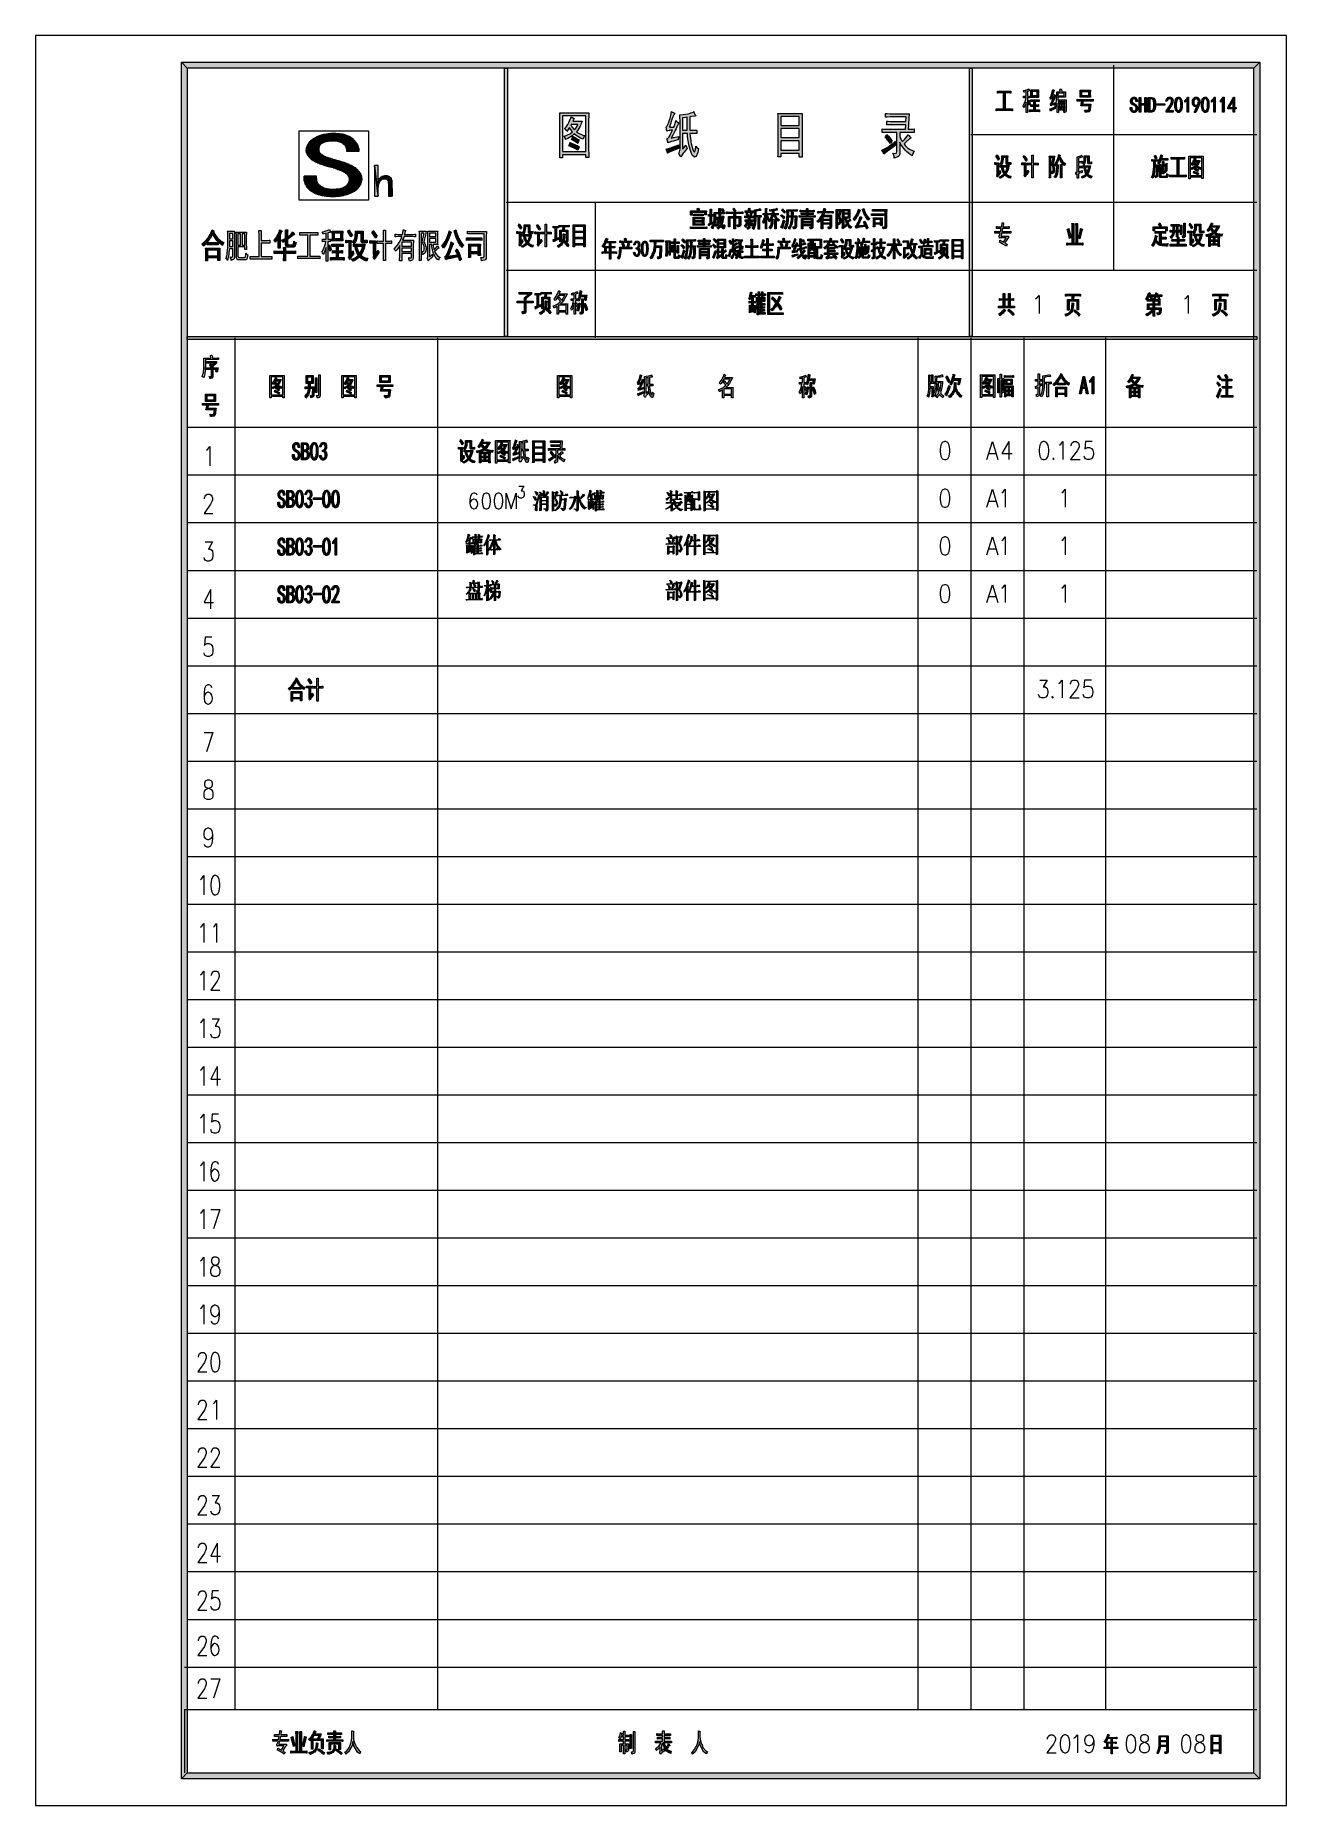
# Model space of a CAD drawing. Header units: millimetres. Extents: x 0 to 207, y 0 to 293.
import ezdxf

# ---------------------------------------------------------------- set-up
doc = ezdxf.new("R2010")
doc.units = ezdxf.units.MM

msp = doc.modelspace()

# ---------------------------------------------------------------- hatches: boundary and pattern name
h = msp.add_hatch(color=0)
h.dxf.hatch_style = 2
h.paths.add_polyline_path([(202.483861, 288.208861), (201.499611, 287.224611), (25.124833, 287.224611), (24.140583, 288.208861)])
h = msp.add_hatch(color=0)
h.dxf.hatch_style = 2
h.paths.add_polyline_path([(24.140583, 288.208861), (25.124833, 287.224611), (25.124833, 5.418667), (24.140583, 4.434417)])
h = msp.add_hatch(color=0)
h.dxf.hatch_style = 2
h.paths.add_polyline_path([(77.593472, 287.224611), (78.087361, 287.224611), (78.087361, 242.883972), (77.593472, 242.883972)])
h = msp.add_hatch(color=0)
h.dxf.hatch_style = 2
h.paths.add_polyline_path([(154.449639, 287.224611), (154.943528, 287.224611), (154.943528, 242.883972), (154.449639, 242.883972)])
h = msp.add_hatch(color=0)
h.dxf.hatch_style = 2
h.paths.add_polyline_path([(202.483861, 4.434417), (201.499611, 5.418667), (201.499611, 287.224611), (202.483861, 288.208861)])
h = msp.add_hatch(color=0)
h.dxf.hatch_style = 2
h.paths.add_polyline_path([(160.824333, 283.425194), (160.965444, 283.425194), (161.219444, 283.435778), (161.335861, 283.442833), (161.335861, 283.111222), (161.219444, 283.118278), (160.965444, 283.128861), (160.824333, 283.128861), (160.348083, 283.128861), (160.348083, 280.504194), (161.103028, 280.504194), (161.237083, 280.504194), (161.4805, 280.51125), (161.593389, 280.521833), (161.593389, 280.186694), (161.4805, 280.197278), (161.244139, 280.204333), (161.117139, 280.204333), (159.314444, 280.204333), (159.187444, 280.204333), (158.965194, 280.197278), (158.873472, 280.186694), (158.873472, 280.521833), (158.97225, 280.51125), (159.198028, 280.504194), (159.325028, 280.504194), (160.094083, 280.504194), (160.094083, 283.128861), (159.628417, 283.128861), (159.476722, 283.128861), (159.215667, 283.118278), (159.106306, 283.111222), (159.106306, 283.442833), (159.215667, 283.435778), (159.476722, 283.425194), (159.628417, 283.425194)])
h = msp.add_hatch(color=0)
h.dxf.hatch_style = 2
h.paths.add_polyline_path([(163.392556, 283.5275), (163.491333, 283.541611), (163.717111, 283.598056), (163.840583, 283.633333), (163.967583, 283.672139), (164.17925, 283.767389), (164.263917, 283.823833), (164.30625, 283.718), (164.387389, 283.534556), (164.429722, 283.460472), (164.387389, 283.467528), (164.302722, 283.464), (164.260389, 283.449889), (164.214528, 283.439306), (164.119278, 283.418139), (164.066361, 283.411083), (164.066361, 282.596167), (164.1475, 282.596167), (164.323889, 282.603222), (164.415611, 282.613806), (164.415611, 282.296306), (164.323889, 282.306889), (164.1475, 282.313944), (164.066361, 282.313944), (164.066361, 280.853444), (164.066361, 280.67), (164.073417, 280.179639), (164.080472, 279.872722), (163.847639, 279.872722), (163.851167, 280.179639), (163.858222, 280.662944), (163.858222, 280.835806), (163.858222, 281.601333), (163.777083, 281.3685), (163.597167, 280.927528), (163.498389, 280.719389), (163.456056, 280.804056), (163.364333, 280.952222), (163.311417, 281.01925), (163.392556, 281.135667), (163.537194, 281.40025), (163.604222, 281.548417), (163.667722, 281.700111), (163.784139, 282.081111), (163.833528, 282.313944), (163.688889, 282.313944), (163.473694, 282.306889), (163.406667, 282.296306), (163.406667, 282.613806), (163.505444, 282.603222), (163.650083, 282.596167), (163.695944, 282.596167), (163.858222, 282.596167), (163.858222, 283.344056), (163.784139, 283.319361), (163.590111, 283.269972), (163.473694, 283.245278), (163.456056, 283.319361), (163.41725, 283.460472)])
h = msp.add_hatch(color=0)
h.dxf.hatch_style = 2
h.paths.add_polyline_path([(164.278028, 281.915306), (164.334472, 281.791833), (164.457944, 281.499028), (164.521444, 281.333222), (164.486167, 281.301472), (164.394444, 281.202694), (164.334472, 281.135667), (164.278028, 281.319111), (164.161611, 281.615444), (164.101639, 281.731861), (164.136917, 281.774194), (164.225111, 281.865917)])
h = msp.add_hatch(color=0)
h.dxf.hatch_style = 2
h.paths.add_polyline_path([(165.579778, 281.982333), (165.6715, 281.982333), (165.869056, 281.989389), (165.974889, 281.999972), (165.974889, 281.700111), (165.869056, 281.707167), (165.6715, 281.71775), (165.579778, 281.71775), (165.357528, 281.71775), (165.357528, 281.185056), (165.484528, 281.185056), (165.572722, 281.185056), (165.777333, 281.192111), (165.89375, 281.202694), (165.89375, 280.885194), (165.777333, 280.895778), (165.590361, 280.902833), (165.519806, 280.902833), (165.357528, 280.902833), (165.357528, 280.32075), (165.636222, 280.32075), (165.742056, 280.32075), (165.960778, 280.331333), (166.077194, 280.338389), (166.077194, 280.020889), (165.985472, 280.031472), (165.763222, 280.038528), (165.636222, 280.038528), (164.856583, 280.038528), (164.729583, 280.038528), (164.510861, 280.020889), (164.415611, 280.006778), (164.415611, 280.338389), (164.510861, 280.331333), (164.729583, 280.32075), (164.856583, 280.32075), (165.135278, 280.32075), (165.135278, 280.902833), (164.973, 280.902833), (164.881278, 280.902833), (164.708417, 280.885194), (164.627278, 280.867556), (164.627278, 281.202694), (164.708417, 281.192111), (164.881278, 281.185056), (164.973, 281.185056), (165.135278, 281.185056), (165.135278, 281.71775), (164.951833, 281.71775), (164.846, 281.71775), (164.648444, 281.707167), (164.556722, 281.700111), (164.556722, 281.999972), (164.648444, 281.989389), (164.846, 281.982333), (164.951833, 281.982333)])
h = msp.add_hatch(color=0)
h.paths.add_polyline_path([(165.914917, 283.626278), (165.911389, 283.442833), (165.904333, 283.111222), (165.904333, 282.963056), (165.904333, 282.821944), (165.911389, 282.539722), (165.914917, 282.395083), (164.613167, 282.395083), (164.620222, 282.553833), (164.627278, 282.853694), (164.627278, 282.994806), (164.627278, 283.135917), (164.620222, 283.449889), (164.613167, 283.626278)])
h.paths.add_polyline_path([(165.660917, 282.694944), (165.660917, 283.344056), (164.835417, 283.344056), (164.835417, 282.694944)])
h = msp.add_hatch(color=0)
h.dxf.hatch_style = 2
h.paths.add_polyline_path([(168.518417, 283.55925), (168.483139, 283.509861), (168.384361, 283.269972), (168.317333, 283.075944), (168.250306, 282.885444), (168.130361, 282.553833), (168.077444, 282.412722), (168.402, 282.430361), (168.437278, 282.529139), (168.507833, 282.754917), (168.543111, 282.878389), (168.596028, 282.821944), (168.712444, 282.705528), (168.775944, 282.645556), (168.723028, 282.571472), (168.603083, 282.342167), (168.536056, 282.190472), (168.469028, 282.03525), (168.285583, 281.657778), (168.169167, 281.435528), (168.292639, 281.449639), (168.525472, 281.491972), (168.634833, 281.516667), (168.613667, 281.216806), (168.543111, 281.20975), (168.384361, 281.185056), (168.299694, 281.167417), (168.2115, 281.149778), (168.024528, 281.075694), (167.92575, 281.01925), (167.915167, 281.110972), (167.879889, 281.283833), (167.855194, 281.3685), (167.904583, 281.375556), (168.003361, 281.491972), (168.05275, 281.601333), (168.105667, 281.707167), (168.239722, 281.999972), (168.320861, 282.179889), (168.267944, 282.179889), (168.165639, 282.172833), (168.112722, 282.165778), (168.059806, 282.155194), (167.943389, 282.112861), (167.879889, 282.081111), (167.86225, 282.179889), (167.823444, 282.356278), (167.79875, 282.430361), (167.855194, 282.448), (167.978667, 282.673778), (168.042167, 282.885444), (168.105667, 283.097111), (168.204444, 283.516917), (168.239722, 283.725056), (168.310278, 283.668611), (168.447861, 283.583944)])
h = msp.add_hatch(color=0)
h.paths.add_polyline_path([(169.657889, 283.809722), (169.682583, 283.675667), (169.728444, 283.425194), (169.749611, 283.308778), (170.356389, 283.308778), (170.349333, 283.21), (170.345806, 282.98775), (170.345806, 282.86075), (170.345806, 282.737278), (170.349333, 282.522083), (170.356389, 282.430361), (169.111083, 282.430361), (169.107556, 282.306889), (169.093444, 282.09875), (169.089917, 282.014083), (170.458694, 282.014083), (170.455167, 281.883556), (170.448111, 281.601333), (170.448111, 281.449639), (170.448111, 280.303111), (170.448111, 280.179639), (170.409306, 280.020889), (170.374028, 279.989139), (170.335222, 279.957389), (170.21175, 279.890361), (170.123556, 279.855083), (170.105917, 279.957389), (170.053, 280.137306), (170.017722, 280.221972), (170.098861, 280.221972), (170.197639, 280.232556), (170.215278, 280.246667), (170.232917, 280.25725), (170.250556, 280.345444), (170.250556, 280.419528), (170.250556, 280.983972), (170.017722, 280.983972), (170.017722, 280.804056), (170.024778, 280.454806), (170.031833, 280.289), (169.820167, 280.289), (169.827222, 280.454806), (169.834278, 280.804056), (169.834278, 280.983972), (169.601444, 280.983972), (169.601444, 280.726444), (169.604972, 280.370139), (169.612028, 280.271361), (169.403889, 280.271361), (169.407417, 280.370139), (169.414472, 280.726444), (169.414472, 280.983972), (169.181639, 280.983972), (169.181639, 279.890361), (168.959389, 279.890361), (168.9735, 280.045583), (168.984083, 280.356028), (168.984083, 280.504194), (168.984083, 281.40025), (168.938222, 281.216806), (168.828861, 280.878139), (168.761833, 280.719389), (168.723028, 280.82875), (168.648944, 280.994556), (168.613667, 281.051), (168.663056, 281.149778), (168.747722, 281.350861), (168.775944, 281.449639), (168.804167, 281.548417), (168.850028, 281.823583), (168.867667, 281.999972), (168.885306, 282.172833), (168.902944, 282.522083), (168.902944, 282.694944), (168.902944, 282.871333), (168.895889, 283.17825), (168.892361, 283.308778), (169.495611, 283.308778), (169.485028, 283.4005), (169.442694, 283.601583), (169.414472, 283.707417), (169.488556, 283.732111), (169.612028, 283.785028)])
h.paths.add_polyline_path([(170.14825, 282.663194), (170.14825, 283.075944), (169.111083, 283.075944), (169.111083, 282.663194)])
h.paths.add_polyline_path([(169.834278, 281.216806), (169.834278, 281.78125), (169.601444, 281.78125), (169.601444, 281.216806)])
h.paths.add_polyline_path([(170.250556, 281.216806), (170.250556, 281.78125), (170.017722, 281.78125), (170.017722, 281.216806)])
h.paths.add_polyline_path([(169.414472, 281.216806), (169.414472, 281.78125), (169.181639, 281.78125), (169.181639, 281.216806)])
h = msp.add_hatch(color=0)
h.dxf.hatch_style = 2
h.paths.add_polyline_path([(174.540333, 282.063472), (174.649694, 282.063472), (174.84725, 282.074056), (174.935444, 282.081111), (174.935444, 281.78125), (174.84725, 281.791833), (174.649694, 281.798889), (174.540333, 281.798889), (173.273861, 281.798889), (173.249167, 281.682472), (173.19625, 281.424944), (173.168028, 281.283833), (174.540333, 281.283833), (174.522694, 281.149778), (174.498, 280.927528), (174.487417, 280.835806), (174.480361, 280.744083), (174.452139, 280.525361), (174.4345, 280.394833), (174.416861, 280.267833), (174.349833, 280.091444), (174.296917, 280.045583), (174.244, 280.00325), (173.912389, 279.932694), (173.633694, 279.904472), (173.609, 279.996194), (173.552556, 280.186694), (173.517278, 280.289), (173.725417, 280.278417), (173.99, 280.278417), (174.046444, 280.289), (174.102889, 280.296056), (174.173444, 280.38425), (174.191083, 280.461861), (174.208722, 280.543), (174.244, 280.811111), (174.261639, 281.001611), (172.87875, 281.001611), (172.931667, 281.202694), (173.012806, 281.601333), (173.041028, 281.798889), (172.762333, 281.798889), (172.638861, 281.798889), (172.413083, 281.791833), (172.30725, 281.78125), (172.30725, 282.081111), (172.413083, 282.074056), (172.638861, 282.063472), (172.762333, 282.063472)])
h = msp.add_hatch(color=0)
h.paths.add_polyline_path([(174.469778, 283.591), (174.46625, 283.467528), (174.459194, 283.185306), (174.459194, 283.026556), (174.459194, 282.871333), (174.46625, 282.571472), (174.469778, 282.430361), (172.7835, 282.430361), (172.790556, 282.546778), (172.797611, 282.821944), (172.797611, 282.977167), (172.797611, 283.142972), (172.790556, 283.449889), (172.7835, 283.591)])
h.paths.add_polyline_path([(174.236944, 282.694944), (174.236944, 283.326417), (173.016333, 283.326417), (173.016333, 282.694944)])
h = msp.add_hatch(color=0)
h.dxf.hatch_style = 2
h.paths.add_polyline_path([(182.297917, 280.631194), (182.297917, 280.465389), (182.21325, 280.204333), (182.128583, 280.105556), (182.047444, 280.010306), (181.818139, 279.911528), (181.6735, 279.911528), (181.532389, 279.911528), (181.306611, 280.013833), (181.225472, 280.116139), (181.144333, 280.214917), (181.066722, 280.465389), (181.066722, 280.617083), (181.066722, 280.719389), (181.331306, 280.719389), (181.331306, 280.631194), (181.331306, 280.525361), (181.380694, 280.359556), (181.433611, 280.303111), (181.486528, 280.243139), (181.606472, 280.186694), (181.6735, 280.186694), (181.76875, 280.186694), (181.902806, 280.246667), (181.945139, 280.310167), (181.987472, 280.370139), (182.033333, 280.518306), (182.033333, 280.602972), (182.033333, 280.677056), (181.980417, 280.807583), (181.9275, 280.871083), (181.878111, 280.931056), (181.726417, 281.043944), (181.627639, 281.093333), (181.490056, 281.156833), (181.2925, 281.301472), (181.232528, 281.382611), (181.172556, 281.460222), (181.112583, 281.647194), (181.112583, 281.756556), (181.112583, 281.904722), (181.193722, 282.151667), (181.278389, 282.243389), (181.363056, 282.338639), (181.560611, 282.430361), (181.6735, 282.430361), (181.825194, 282.430361), (182.040389, 282.321), (182.107417, 282.208111), (182.174444, 282.095222), (182.237944, 281.855333), (182.237944, 281.724806), (181.973361, 281.724806), (181.980417, 281.805944), (181.945139, 281.950583), (181.906333, 282.014083), (181.864, 282.077583), (181.751111, 282.144611), (181.6735, 282.144611), (181.606472, 282.144611), (181.497111, 282.095222), (181.454778, 282.049361), (181.415972, 282.0035), (181.377167, 281.8765), (181.377167, 281.798889), (181.377167, 281.731861), (181.408917, 281.6225), (181.440667, 281.576639), (181.472417, 281.52725), (181.634694, 281.417889), (181.76875, 281.350861), (181.892222, 281.287361), (182.089778, 281.132139), (182.160333, 281.043944), (182.227361, 280.952222), (182.297917, 280.747611)])
h = msp.add_hatch(color=0)
h.dxf.hatch_style = 2
h.paths.add_polyline_path([(183.747833, 279.943278), (183.48325, 279.943278), (183.48325, 281.093333), (182.827083, 281.093333), (182.827083, 279.943278), (182.5625, 279.943278), (182.5625, 282.402139), (182.827083, 282.402139), (182.827083, 281.364972), (183.48325, 281.364972), (183.48325, 282.402139), (183.747833, 282.402139)])
h = msp.add_hatch(color=0)
h.paths.add_polyline_path([(185.254194, 281.163889), (185.254194, 280.832278), (185.144833, 280.363083), (185.031944, 280.221972), (184.919056, 280.080861), (184.615667, 279.943278), (184.425167, 279.943278), (184.033583, 279.943278), (184.033583, 282.402139), (184.425167, 282.402139), (184.640361, 282.402139), (184.954333, 282.2575), (185.053111, 282.116389), (185.155417, 281.97175), (185.254194, 281.4955)])
h.paths.add_polyline_path([(184.979028, 281.163889), (184.979028, 281.432), (184.908472, 281.805944), (184.841444, 281.911778), (184.770889, 282.021139), (184.566278, 282.1305), (184.425167, 282.1305), (184.301694, 282.1305), (184.301694, 280.214917), (184.425167, 280.214917), (184.566278, 280.214917), (184.770889, 280.32075), (184.841444, 280.423056), (184.908472, 280.528889), (184.979028, 280.899306)])
h = msp.add_hatch(color=0)
h.dxf.hatch_style = 2
h.paths.add_polyline_path([(186.7535, 281.093333), (185.441167, 281.093333), (185.441167, 281.322639), (186.7535, 281.322639)])
h = msp.add_hatch(color=0)
h.dxf.hatch_style = 2
h.paths.add_polyline_path([(186.993389, 280.013833), (187.000444, 280.123194), (187.081583, 280.317222), (187.155667, 280.401889), (187.22975, 280.490083), (187.42025, 280.758194), (187.536667, 280.941639), (187.649556, 281.125083), (187.80125, 281.410833), (187.833, 281.509611), (187.868278, 281.611917), (187.892972, 281.784778), (187.885917, 281.855333), (187.878861, 281.929417), (187.822417, 282.045833), (187.776556, 282.091694), (187.730694, 282.141083), (187.624861, 282.179889), (187.564889, 282.172833), (187.504917, 282.165778), (187.3885, 282.109333), (187.332056, 282.056417), (187.279139, 282.007028), (187.194472, 281.855333), (187.16625, 281.756556), (186.947528, 281.798889), (186.993389, 281.964694), (187.113333, 282.204583), (187.183889, 282.278667), (187.254444, 282.356278), (187.427306, 282.437417), (187.522556, 282.444472), (187.582528, 282.451528), (187.684833, 282.448), (187.730694, 282.437417), (187.776556, 282.426833), (187.871806, 282.377444), (187.921194, 282.338639), (187.970583, 282.299833), (188.051722, 282.179889), (188.083472, 282.09875), (188.111694, 282.021139), (188.136389, 281.830639), (188.129333, 281.71775), (188.11875, 281.608389), (188.030556, 281.340278), (187.949417, 281.185056), (187.868278, 281.033361), (187.557833, 280.546528), (187.328528, 280.214917), (188.157556, 280.214917), (188.157556, 279.957389), (186.993389, 279.957389)])
h = msp.add_hatch(color=0)
h.paths.add_polyline_path([(188.432722, 281.329694), (188.439778, 281.520194), (188.482111, 281.823583), (188.520917, 281.936472), (188.556194, 282.045833), (188.662028, 282.229278), (188.732583, 282.303361), (188.799611, 282.373917), (188.972472, 282.444472), (189.07125, 282.444472), (189.173556, 282.444472), (189.346417, 282.342167), (189.424028, 282.236333), (189.498111, 282.134028), (189.596889, 281.869444), (189.618056, 281.710694), (189.64275, 281.551944), (189.656861, 281.188583), (189.646278, 280.983972), (189.639222, 280.779361), (189.582778, 280.444222), (189.533389, 280.317222), (189.484, 280.186694), (189.335833, 280.006778), (189.237056, 279.957389), (189.141806, 279.904472), (188.94425, 279.915056), (188.849, 279.978556), (188.750222, 280.038528), (188.612639, 280.200806), (188.570306, 280.303111), (188.5315, 280.401889), (188.471528, 280.613556), (188.457417, 280.726444), (188.439778, 280.839333), (188.425667, 281.139194)])
h.paths.add_polyline_path([(188.676139, 281.417889), (188.6585, 281.220333), (188.669083, 280.867556), (188.697306, 280.712333), (188.725528, 280.557111), (188.820778, 280.338389), (188.887806, 280.271361), (188.954833, 280.207861), (189.088889, 280.183167), (189.159444, 280.221972), (189.226472, 280.260778), (189.328778, 280.419528), (189.360528, 280.539472), (189.392278, 280.659417), (189.424028, 280.916944), (189.424028, 281.058056), (189.424028, 281.195639), (189.413444, 281.453167), (189.406389, 281.569583), (189.395806, 281.682472), (189.346417, 281.890611), (189.300556, 281.985861), (189.258222, 282.077583), (189.145333, 282.176361), (189.07125, 282.179889), (189.000694, 282.183417), (188.873694, 282.091694), (188.81725, 281.999972), (188.764333, 281.904722), (188.69025, 281.615444)])
h = msp.add_hatch(color=0)
h.dxf.hatch_style = 2
h.paths.add_polyline_path([(190.447083, 281.943528), (190.373, 281.848278), (190.1825, 281.668361), (190.066083, 281.583694), (190.066083, 281.855333), (190.210722, 281.978806), (190.447083, 282.264556), (190.538806, 282.430361), (190.676389, 282.430361), (190.676389, 279.957389), (190.447083, 279.957389)])
h = msp.add_hatch(color=0)
h.paths.add_polyline_path([(191.646528, 279.911528), (191.77, 280.179639), (191.978139, 280.662944), (192.059278, 280.878139), (191.914639, 280.849917), (191.67475, 280.895778), (191.583028, 280.969861), (191.487778, 281.047472), (191.371361, 281.252083), (191.350194, 281.382611), (191.332556, 281.509611), (191.332556, 281.745972), (191.35725, 281.848278), (191.378417, 281.954111), (191.4525, 282.126972), (191.501889, 282.194), (191.551278, 282.261028), (191.667694, 282.359806), (191.73825, 282.388028), (191.805278, 282.41625), (191.92875, 282.444472), (191.985194, 282.444472), (192.038111, 282.444472), (192.151, 282.41625), (192.207444, 282.388028), (192.267417, 282.359806), (192.369722, 282.271611), (192.415583, 282.215167), (192.461444, 282.158722), (192.524944, 282.038778), (192.542583, 281.978806), (192.560222, 281.915306), (192.577861, 281.760083), (192.577861, 281.661306), (192.577861, 281.566056), (192.521417, 281.315583), (192.461444, 281.163889), (192.405, 281.012194), (192.122778, 280.387778), (191.897, 279.911528)])
h.paths.add_polyline_path([(191.583028, 281.523722), (191.590083, 281.432), (191.653583, 281.276778), (191.7065, 281.216806), (191.762944, 281.153306), (191.879361, 281.100389), (191.942861, 281.107444), (192.006361, 281.1145), (192.108667, 281.156833), (192.143944, 281.192111), (192.18275, 281.230917), (192.253306, 281.350861), (192.288583, 281.439056), (192.313278, 281.544889), (192.323861, 281.728333), (192.313278, 281.805944), (192.302694, 281.880028), (192.239194, 282.007028), (192.193333, 282.056417), (192.143944, 282.109333), (192.034583, 282.158722), (191.978139, 282.158722), (191.942861, 282.165778), (191.854667, 282.144611), (191.80175, 282.116389), (191.745306, 282.084639), (191.660639, 281.97175), (191.628889, 281.883556), (191.597139, 281.798889), (191.572444, 281.618972)])
h = msp.add_hatch(color=0)
h.paths.add_polyline_path([(192.853028, 281.329694), (192.860083, 281.520194), (192.902417, 281.823583), (192.941222, 281.936472), (192.9765, 282.045833), (193.082333, 282.229278), (193.152889, 282.303361), (193.223444, 282.373917), (193.392778, 282.444472), (193.491556, 282.444472), (193.593861, 282.444472), (193.77025, 282.342167), (193.844333, 282.236333), (193.918417, 282.134028), (194.017194, 281.869444), (194.038361, 281.710694), (194.063056, 281.551944), (194.077167, 281.188583), (194.066583, 280.983972), (194.059528, 280.779361), (194.003083, 280.444222), (193.953694, 280.317222), (193.904306, 280.186694), (193.756139, 280.006778), (193.660889, 279.957389), (193.562111, 279.904472), (193.364556, 279.915056), (193.269306, 279.978556), (193.170528, 280.038528), (193.032944, 280.200806), (192.990611, 280.303111), (192.951806, 280.401889), (192.895361, 280.613556), (192.877722, 280.726444), (192.860083, 280.839333), (192.8495, 281.139194)])
h.paths.add_polyline_path([(193.096444, 281.417889), (193.078806, 281.220333), (193.089389, 280.867556), (193.117611, 280.712333), (193.145833, 280.557111), (193.241083, 280.338389), (193.308111, 280.271361), (193.375139, 280.207861), (193.509194, 280.183167), (193.57975, 280.221972), (193.646778, 280.260778), (193.749083, 280.419528), (193.780833, 280.539472), (193.812583, 280.659417), (193.844333, 280.916944), (193.844333, 281.058056), (193.844333, 281.195639), (193.83375, 281.453167), (193.826694, 281.569583), (193.816111, 281.682472), (193.766722, 281.890611), (193.724389, 281.985861), (193.678528, 282.077583), (193.565639, 282.176361), (193.491556, 282.179889), (193.421, 282.183417), (193.294, 282.091694), (193.237556, 281.999972), (193.184639, 281.904722), (193.114083, 281.615444)])
h = msp.add_hatch(color=0)
h.dxf.hatch_style = 2
h.paths.add_polyline_path([(194.867389, 281.943528), (194.793306, 281.848278), (194.602806, 281.668361), (194.489917, 281.583694), (194.489917, 281.855333), (194.631028, 281.978806), (194.867389, 282.264556), (194.959111, 282.430361), (195.100222, 282.430361), (195.100222, 279.957389), (194.867389, 279.957389)])
h = msp.add_hatch(color=0)
h.dxf.hatch_style = 2
h.paths.add_polyline_path([(196.342, 281.943528), (196.267917, 281.848278), (196.077417, 281.668361), (195.961, 281.583694), (195.961, 281.855333), (196.105639, 281.978806), (196.342, 282.264556), (196.433722, 282.430361), (196.571306, 282.430361), (196.571306, 279.957389), (196.342, 279.957389)])
h = msp.add_hatch(color=0)
h.paths.add_polyline_path([(198.091778, 280.504194), (197.206306, 280.504194), (197.206306, 280.747611), (198.137639, 282.430361), (198.3105, 282.430361), (198.3105, 280.747611), (198.585667, 280.747611), (198.585667, 280.504194), (198.3105, 280.504194), (198.3105, 279.957389), (198.091778, 279.957389)])
h.paths.add_polyline_path([(198.091778, 280.747611), (198.091778, 281.883556), (197.446194, 280.747611)])
h = msp.add_hatch(color=0)
h.paths.add_polyline_path([(91.517611, 279.862139), (91.5035, 279.445861), (91.492917, 278.532167), (91.492917, 278.03475), (91.492917, 274.482278), (91.492917, 273.967222), (91.5035, 272.95475), (91.517611, 272.457333), (91.051944, 272.457333), (91.051944, 272.887722), (87.167861, 272.887722), (87.167861, 272.390306), (86.705722, 272.390306), (86.716306, 272.905361), (86.726889, 273.967222), (86.726889, 274.514028), (86.726889, 278.03475), (86.726889, 278.514528), (86.716306, 279.428222), (86.705722, 279.862139)])
h.paths.add_polyline_path([(91.051944, 273.452167), (91.051944, 279.329444), (87.167861, 279.329444), (87.167861, 273.452167)])
h = msp.add_hatch(color=0)
h.paths.add_polyline_path([(89.12225, 278.899056), (89.051694, 278.79675), (88.924694, 278.581556), (88.864722, 278.465139), (90.424, 278.465139), (90.378139, 278.316972), (90.226444, 277.950083), (90.120611, 277.734889), (90.014778, 277.519694), (89.690222, 277.004639), (89.4715, 276.704778), (89.817222, 276.457833), (90.505139, 276.157972), (90.840278, 276.108583), (90.759139, 275.960417), (90.621556, 275.642917), (90.561583, 275.477111), (90.131194, 275.660556), (89.411528, 276.108583), (89.12225, 276.373167), (88.783583, 276.059194), (88.063917, 275.593528), (87.679389, 275.445361), (87.644111, 275.593528), (87.517111, 275.87575), (87.425389, 276.009806), (87.795806, 276.090944), (88.483722, 276.440194), (88.797694, 276.704778), (88.631889, 276.9235), (88.402583, 277.286861), (88.332028, 277.438556), (88.226194, 277.269222), (88.007472, 276.937611), (87.891056, 276.771806), (87.806389, 276.905861), (87.633528, 277.103417), (87.541806, 277.170444), (87.739361, 277.403278), (88.0745, 277.925389), (88.215611, 278.218194), (88.353194, 278.507472), (88.55075, 278.997833), (88.610722, 279.195389), (88.727139, 279.11425), (88.981139, 278.966083)])
h.paths.add_polyline_path([(88.564861, 277.833667), (88.737722, 277.551444), (89.041111, 277.156333), (89.168111, 277.039917), (89.319806, 277.205722), (89.5985, 277.65375), (89.7255, 277.935972), (88.610722, 277.935972)])
h = msp.add_hatch(color=0)
h.dxf.hatch_style = 2
h.paths.add_polyline_path([(105.720444, 279.795111), (105.625194, 279.646944), (105.427639, 279.188333), (105.325333, 278.881417), (105.2195, 278.5745), (104.986667, 277.868944), (104.859667, 277.470306), (105.579333, 277.470306), (105.69575, 277.752528), (105.868611, 278.299333), (105.928583, 278.567444), (106.034417, 278.451028), (106.277833, 278.249944), (106.415417, 278.168806), (106.323694, 277.985361), (106.090861, 277.512639), (105.953278, 277.219833), (105.812167, 276.930556), (105.417056, 276.140333), (105.163056, 275.642917), (105.544056, 275.741694), (106.150833, 275.893389), (106.369556, 275.942778), (106.348389, 275.776972), (106.323694, 275.49475), (106.323694, 275.378333), (106.242556, 275.360694), (105.847444, 275.261917), (105.533472, 275.17725), (105.2195, 275.096111), (104.753833, 274.947944), (104.602139, 274.880917), (104.580972, 275.029083), (104.499833, 275.360694), (104.439861, 275.544139), (104.580972, 275.642917), (104.813806, 275.893389), (104.905528, 276.041556), (104.99725, 276.19325), (105.2195, 276.655389), (105.3465, 276.972889), (105.275944, 276.972889), (105.067806, 276.95525), (104.930222, 276.937611), (104.789111, 276.9235), (104.545694, 276.856472), (104.439861, 276.807083), (104.302278, 277.470306), (104.439861, 277.604361), (104.700917, 278.119417), (104.824389, 278.500417), (104.947861, 278.881417), (105.138361, 279.661056), (105.208917, 280.059694), (105.3465, 279.978556), (105.604028, 279.8445)])
h = msp.add_hatch(color=0)
h.paths.add_polyline_path([(107.787722, 273.882556), (107.696, 273.815528), (107.452583, 273.550944), (107.300889, 273.353389), (107.149194, 273.152306), (106.8705, 272.753667), (106.7435, 272.556111), (106.64825, 272.739556), (106.475389, 273.035889), (106.39425, 273.152306), (106.496556, 273.385139), (106.602389, 273.850806), (106.602389, 274.083639), (106.602389, 278.168806), (106.602389, 278.482778), (106.591806, 279.146), (106.577694, 279.49525), (107.138611, 279.544639), (107.932361, 279.671639), (108.17225, 279.745722), (108.408611, 279.819806), (108.764917, 279.978556), (108.881333, 280.059694), (108.937778, 279.8445), (109.135333, 279.477611), (109.276444, 279.329444), (109.068306, 279.311806), (108.556778, 279.248306), (108.253389, 279.195389), (108.253389, 276.972889), (108.588528, 276.972889), (109.160028, 276.987), (109.392861, 277.004639), (109.392861, 276.408444), (109.160028, 276.422556), (108.588528, 276.440194), (108.253389, 276.440194), (108.288667, 275.974528), (108.369806, 275.261917), (108.415667, 275.011444), (108.461528, 274.7645), (108.623806, 274.182417), (108.740222, 273.850806), (108.856639, 273.519194), (109.025972, 273.342806), (109.078889, 273.501556), (109.131806, 273.660306), (109.205889, 274.066), (109.230583, 274.316472), (109.332889, 274.182417), (109.555139, 273.998972), (109.671556, 273.949583), (109.565722, 273.304), (109.297611, 272.612556), (109.135333, 272.570222), (108.973056, 272.531417), (108.666139, 272.813639), (108.5215, 273.134667), (108.373333, 273.459222), (108.147556, 274.164778), (108.066417, 274.549306), (107.985278, 274.930306), (107.868861, 275.87575), (107.833583, 276.440194), (107.022194, 276.440194), (107.022194, 273.850806), (107.21975, 274.083639), (107.498444, 274.41525), (107.579583, 274.514028), (107.614861, 274.379972), (107.717167, 274.066)])
h.paths.add_polyline_path([(107.022194, 276.972889), (107.812417, 276.972889), (107.812417, 279.131889), (107.519611, 279.078972), (107.1245, 279.015472), (107.022194, 278.997833)])
h = msp.add_hatch(color=0)
h.paths.add_polyline_path([(126.827139, 279.759833), (126.816556, 279.280056), (126.802444, 278.366361), (126.802444, 277.935972), (126.802444, 274.048361), (126.802444, 273.801417), (126.816556, 273.035889), (126.827139, 272.520833), (126.315611, 272.520833), (126.315611, 273.120556), (123.292306, 273.120556), (123.292306, 272.556111), (122.805472, 272.556111), (122.816056, 273.004139), (122.826639, 273.71675), (122.826639, 273.984861), (122.826639, 277.935972), (122.826639, 278.482778), (122.816056, 279.396472), (122.805472, 279.759833)])
h.paths.add_polyline_path([(126.315611, 273.649722), (126.315611, 275.212528), (123.292306, 275.212528), (123.292306, 273.649722)])
h.paths.add_polyline_path([(126.315611, 275.741694), (126.315611, 277.237472), (123.292306, 277.237472), (123.292306, 275.741694)])
h.paths.add_polyline_path([(126.315611, 277.770167), (126.315611, 279.230667), (123.292306, 279.230667), (123.292306, 277.770167)])
h = msp.add_hatch(color=0)
h.dxf.hatch_style = 2
h.paths.add_polyline_path([(140.821833, 277.868944), (140.821833, 278.465139), (141.040556, 278.451028), (141.425083, 278.433389), (141.587361, 278.433389), (143.958028, 278.433389), (144.003889, 279.163639), (141.566194, 279.163639), (141.333361, 279.163639), (140.857111, 279.146), (140.610167, 279.131889), (140.610167, 279.759833), (140.857111, 279.728083), (141.31925, 279.696333), (141.5415, 279.696333), (144.515417, 279.696333), (144.469556, 279.096611), (144.388417, 277.819556), (144.353139, 277.138694), (144.610667, 277.138694), (145.086917, 277.156333), (145.305639, 277.170444), (145.305639, 276.57425), (145.108083, 276.588361), (144.702389, 276.606), (144.49425, 276.606), (142.934972, 276.606), (142.934972, 275.911028), (143.051389, 275.625278), (143.273639, 275.230167), (143.379472, 275.11375), (143.714611, 275.445361), (144.190861, 275.992167), (144.331972, 276.207361), (144.448389, 276.076833), (144.667111, 275.808722), (144.772944, 275.678194), (144.575389, 275.544139), (144.018, 275.060833), (143.658167, 274.715111), (143.841611, 274.447), (144.201444, 274.066), (144.377833, 273.949583), (144.550694, 273.833167), (145.026944, 273.617972), (145.330333, 273.519194), (145.203333, 273.318111), (145.041056, 272.937111), (145.005778, 272.753667), (144.691806, 272.95475), (144.116778, 273.416889), (143.855722, 273.685), (143.591139, 273.949583), (143.132528, 274.598694), (142.934972, 274.979694), (142.934972, 273.219333), (142.934972, 272.9865), (142.783278, 272.672528), (142.635111, 272.587861), (142.483417, 272.506722), (142.169444, 272.390306), (142.007167, 272.355028), (141.993056, 272.556111), (141.901333, 272.95475), (141.820194, 273.152306), (142.042444, 273.134667), (142.307028, 273.162889), (142.356417, 273.201694), (142.402278, 273.244028), (142.448139, 273.434528), (142.448139, 273.586222), (142.448139, 276.606), (140.867694, 276.606), (140.659556, 276.606), (140.229167, 276.588361), (140.006917, 276.57425), (140.006917, 277.170444), (140.229167, 277.156333), (140.659556, 277.138694), (140.867694, 277.138694), (143.887472, 277.138694), (143.936861, 277.868944)])
h = msp.add_hatch(color=0)
h.dxf.hatch_style = 2
h.paths.add_polyline_path([(168.645417, 280.853444), (168.641889, 280.761722), (168.641889, 280.595917), (168.645417, 280.521833), (168.525472, 280.4795), (168.317333, 280.394833), (168.236194, 280.356028), (168.151528, 280.313694), (167.961028, 280.197278), (167.855194, 280.123194), (167.763472, 280.521833), (167.834028, 280.528889), (168.028056, 280.581806), (168.151528, 280.627667), (168.278528, 280.673528), (168.525472, 280.786417)])
h = msp.add_hatch(color=0)
h.dxf.hatch_style = 2
h.paths.add_polyline_path([(45.483639, 272.305639), (45.483639, 275.163139), (45.342528, 275.022028)])
h = msp.add_hatch(color=0)
h.dxf.hatch_style = 2
h.paths.add_polyline_path([(45.56125, 272.242139), (45.56125, 275.24075), (45.483639, 275.163139)])
h = msp.add_hatch(color=0)
h.dxf.hatch_style = 2
h.paths.add_polyline_path([(45.483639, 272.305639), (45.56125, 272.242139), (45.483639, 275.163139)])
h = msp.add_hatch(color=0)
h.dxf.hatch_style = 2
h.paths.add_polyline_path([(45.836417, 275.24075), (45.836417, 275.452417), (45.56125, 275.24075)])
h = msp.add_hatch(color=0)
h.dxf.hatch_style = 2
h.paths.add_polyline_path([(45.56125, 272.242139), (45.631806, 272.182167), (45.56125, 275.24075)])
h = msp.add_hatch(color=0)
h.dxf.hatch_style = 2
h.paths.add_polyline_path([(45.631806, 272.182167), (45.631806, 275.24075), (45.56125, 275.24075)])
h = msp.add_hatch(color=0)
h.dxf.hatch_style = 2
h.paths.add_polyline_path([(45.631806, 272.182167), (45.794083, 272.069278), (45.631806, 275.24075)])
h = msp.add_hatch(color=0)
h.dxf.hatch_style = 2
h.paths.add_polyline_path([(45.794083, 272.069278), (45.794083, 275.24075), (45.631806, 275.24075)])
h = msp.add_hatch(color=0)
h.dxf.hatch_style = 2
h.paths.add_polyline_path([(45.794083, 272.069278), (45.963417, 271.956389), (45.794083, 275.24075)])
h = msp.add_hatch(color=0)
h.dxf.hatch_style = 2
h.paths.add_polyline_path([(45.963417, 271.956389), (45.963417, 275.24075), (45.794083, 275.24075)])
h = msp.add_hatch(color=0)
h.dxf.hatch_style = 2
h.paths.add_polyline_path([(46.175083, 275.237222), (46.175083, 275.674667), (45.836417, 275.452417)])
h = msp.add_hatch(color=0)
h.dxf.hatch_style = 2
h.paths.add_polyline_path([(45.836417, 275.24075), (46.175083, 275.237222), (45.836417, 275.452417)])
h = msp.add_hatch(color=0)
h.dxf.hatch_style = 2
h.paths.add_polyline_path([(45.963417, 271.956389), (46.143333, 271.854083), (45.963417, 275.24075)])
h = msp.add_hatch(color=0)
h.dxf.hatch_style = 2
h.paths.add_polyline_path([(46.143333, 271.854083), (46.143333, 275.237222), (45.963417, 275.24075)])
h = msp.add_hatch(color=0)
h.dxf.hatch_style = 2
h.paths.add_polyline_path([(46.143333, 271.854083), (46.326778, 271.755306), (46.143333, 275.237222)])
h = msp.add_hatch(color=0)
h.dxf.hatch_style = 2
h.paths.add_polyline_path([(46.326778, 271.755306), (46.326778, 275.237222), (46.143333, 275.237222)])
h = msp.add_hatch(color=0)
h.dxf.hatch_style = 2
h.paths.add_polyline_path([(46.531389, 275.237222), (46.531389, 275.865167), (46.175083, 275.674667)])
h = msp.add_hatch(color=0)
h.dxf.hatch_style = 2
h.paths.add_polyline_path([(46.175083, 275.237222), (46.531389, 275.237222), (46.175083, 275.674667)])
h = msp.add_hatch(color=0)
h.dxf.hatch_style = 2
h.paths.add_polyline_path([(46.326778, 271.755306), (46.520806, 271.660056), (46.326778, 275.237222)])
h = msp.add_hatch(color=0)
h.dxf.hatch_style = 2
h.paths.add_polyline_path([(46.520806, 271.660056), (46.520806, 275.237222), (46.326778, 275.237222)])
h = msp.add_hatch(color=0)
h.dxf.hatch_style = 2
h.paths.add_polyline_path([(46.520806, 271.660056), (46.714833, 271.571861), (46.520806, 275.237222)])
h = msp.add_hatch(color=0)
h.dxf.hatch_style = 2
h.paths.add_polyline_path([(46.714833, 271.571861), (46.714833, 275.233694), (46.520806, 275.237222)])
h = msp.add_hatch(color=0)
h.dxf.hatch_style = 2
h.paths.add_polyline_path([(46.901806, 275.233694), (46.901806, 276.023917), (46.531389, 275.865167)])
h = msp.add_hatch(color=0)
h.dxf.hatch_style = 2
h.paths.add_polyline_path([(46.531389, 275.237222), (46.901806, 275.233694), (46.531389, 275.865167)])
h = msp.add_hatch(color=0)
h.dxf.hatch_style = 2
h.paths.add_polyline_path([(46.714833, 271.571861), (46.848889, 271.515417), (46.714833, 275.233694)])
h = msp.add_hatch(color=0)
h.dxf.hatch_style = 2
h.paths.add_polyline_path([(46.848889, 271.515417), (46.848889, 275.233694), (46.714833, 275.233694)])
h = msp.add_hatch(color=0)
h.dxf.hatch_style = 2
h.paths.add_polyline_path([(46.848889, 273.769667), (46.866528, 274.016611), (46.848889, 275.233694)])
h = msp.add_hatch(color=0)
h.dxf.hatch_style = 2
h.paths.add_polyline_path([(46.866528, 274.016611), (46.866528, 275.233694), (46.848889, 275.233694)])
h = msp.add_hatch(color=0)
h.dxf.hatch_style = 2
h.paths.add_polyline_path([(46.866528, 274.016611), (46.891222, 274.090694), (46.866528, 275.233694)])
h = msp.add_hatch(color=0)
h.dxf.hatch_style = 2
h.paths.add_polyline_path([(46.891222, 274.090694), (46.891222, 275.233694), (46.866528, 275.233694)])
h = msp.add_hatch(color=0)
h.dxf.hatch_style = 2
h.paths.add_polyline_path([(46.891222, 274.090694), (46.912389, 274.164778), (46.891222, 275.233694)])
h = msp.add_hatch(color=0)
h.dxf.hatch_style = 2
h.paths.add_polyline_path([(46.912389, 274.164778), (46.912389, 275.233694), (46.891222, 275.233694)])
h = msp.add_hatch(color=0)
h.dxf.hatch_style = 2
h.paths.add_polyline_path([(47.282806, 275.230167), (47.282806, 276.154444), (46.901806, 276.023917)])
h = msp.add_hatch(color=0)
h.dxf.hatch_style = 2
h.paths.add_polyline_path([(46.901806, 275.233694), (47.282806, 275.230167), (46.901806, 276.023917)])
h = msp.add_hatch(color=0)
h.dxf.hatch_style = 2
h.paths.add_polyline_path([(46.912389, 274.164778), (46.940611, 274.252972), (46.912389, 275.233694)])
h = msp.add_hatch(color=0)
h.dxf.hatch_style = 2
h.paths.add_polyline_path([(46.940611, 274.252972), (46.940611, 275.233694), (46.912389, 275.233694)])
h = msp.add_hatch(color=0)
h.dxf.hatch_style = 2
h.paths.add_polyline_path([(46.940611, 274.252972), (47.039389, 274.429361), (46.940611, 275.233694)])
h = msp.add_hatch(color=0)
h.dxf.hatch_style = 2
h.paths.add_polyline_path([(47.039389, 274.429361), (47.039389, 275.233694), (46.940611, 275.233694)])
h = msp.add_hatch(color=0)
h.dxf.hatch_style = 2
h.paths.add_polyline_path([(47.039389, 274.429361), (47.060556, 274.468167), (47.039389, 275.233694)])
h = msp.add_hatch(color=0)
h.dxf.hatch_style = 2
h.paths.add_polyline_path([(47.060556, 274.468167), (47.060556, 275.233694), (47.039389, 275.233694)])
h = msp.add_hatch(color=0)
h.dxf.hatch_style = 2
h.paths.add_polyline_path([(47.060556, 274.468167), (47.113472, 274.535194), (47.060556, 275.233694)])
h = msp.add_hatch(color=0)
h.dxf.hatch_style = 2
h.paths.add_polyline_path([(47.113472, 274.535194), (47.113472, 275.233694), (47.060556, 275.233694)])
h = msp.add_hatch(color=0)
h.dxf.hatch_style = 2
h.paths.add_polyline_path([(47.113472, 274.535194), (47.219306, 274.662194), (47.113472, 275.233694)])
h = msp.add_hatch(color=0)
h.dxf.hatch_style = 2
h.paths.add_polyline_path([(47.219306, 274.662194), (47.219306, 275.233694), (47.113472, 275.233694)])
h = msp.add_hatch(color=0)
h.dxf.hatch_style = 2
h.paths.add_polyline_path([(47.219306, 274.662194), (47.268694, 274.708056), (47.219306, 275.233694)])
h = msp.add_hatch(color=0)
h.dxf.hatch_style = 2
h.paths.add_polyline_path([(47.268694, 274.708056), (47.268694, 275.230167), (47.219306, 275.233694)])
h = msp.add_hatch(color=0)
h.dxf.hatch_style = 2
h.paths.add_polyline_path([(47.268694, 274.708056), (47.314556, 274.746861), (47.268694, 275.230167)])
h = msp.add_hatch(color=0)
h.dxf.hatch_style = 2
h.paths.add_polyline_path([(47.314556, 274.746861), (47.314556, 275.230167), (47.268694, 275.230167)])
h = msp.add_hatch(color=0)
h.dxf.hatch_style = 2
h.paths.add_polyline_path([(47.670861, 275.230167), (47.670861, 276.25675), (47.282806, 276.154444)])
h = msp.add_hatch(color=0)
h.dxf.hatch_style = 2
h.paths.add_polyline_path([(47.282806, 275.230167), (47.670861, 275.230167), (47.282806, 276.154444)])
h = msp.add_hatch(color=0)
h.dxf.hatch_style = 2
h.paths.add_polyline_path([(47.314556, 274.746861), (47.409806, 274.828), (47.314556, 275.230167)])
h = msp.add_hatch(color=0)
h.dxf.hatch_style = 2
h.paths.add_polyline_path([(47.409806, 274.828), (47.409806, 275.230167), (47.314556, 275.230167)])
h = msp.add_hatch(color=0)
h.dxf.hatch_style = 2
h.paths.add_polyline_path([(47.409806, 274.828), (47.501528, 274.884444), (47.409806, 275.230167)])
h = msp.add_hatch(color=0)
h.dxf.hatch_style = 2
h.paths.add_polyline_path([(47.501528, 274.884444), (47.501528, 275.230167), (47.409806, 275.230167)])
h = msp.add_hatch(color=0)
h.dxf.hatch_style = 2
h.paths.add_polyline_path([(47.501528, 274.884444), (47.515639, 274.8915), (47.501528, 275.230167)])
h = msp.add_hatch(color=0)
h.dxf.hatch_style = 2
h.paths.add_polyline_path([(47.515639, 274.8915), (47.515639, 275.230167), (47.501528, 275.230167)])
h = msp.add_hatch(color=0)
h.dxf.hatch_style = 2
h.paths.add_polyline_path([(47.515639, 274.8915), (47.625, 274.958528), (47.515639, 275.230167)])
h = msp.add_hatch(color=0)
h.dxf.hatch_style = 2
h.paths.add_polyline_path([(47.625, 274.958528), (47.625, 275.230167), (47.515639, 275.230167)])
h = msp.add_hatch(color=0)
h.dxf.hatch_style = 2
h.paths.add_polyline_path([(47.625, 274.958528), (47.713194, 274.993806), (47.625, 275.230167)])
h = msp.add_hatch(color=0)
h.dxf.hatch_style = 2
h.paths.add_polyline_path([(47.713194, 274.993806), (47.713194, 275.230167), (47.625, 275.230167)])
h = msp.add_hatch(color=0)
h.dxf.hatch_style = 2
h.paths.add_polyline_path([(48.0695, 275.226639), (48.0695, 276.334361), (47.670861, 276.25675)])
h = msp.add_hatch(color=0)
h.dxf.hatch_style = 2
h.paths.add_polyline_path([(47.670861, 275.230167), (48.0695, 275.226639), (47.670861, 276.25675)])
h = msp.add_hatch(color=0)
h.dxf.hatch_style = 2
h.paths.add_polyline_path([(47.713194, 274.993806), (47.762583, 275.014972), (47.713194, 275.230167)])
h = msp.add_hatch(color=0)
h.dxf.hatch_style = 2
h.paths.add_polyline_path([(47.762583, 275.014972), (47.762583, 275.230167), (47.713194, 275.230167)])
h = msp.add_hatch(color=0)
h.dxf.hatch_style = 2
h.paths.add_polyline_path([(47.762583, 275.014972), (47.861361, 275.05025), (47.762583, 275.230167)])
h = msp.add_hatch(color=0)
h.dxf.hatch_style = 2
h.paths.add_polyline_path([(47.861361, 275.05025), (47.861361, 275.226639), (47.762583, 275.230167)])
h = msp.add_hatch(color=0)
h.dxf.hatch_style = 2
h.paths.add_polyline_path([(47.861361, 275.05025), (47.91075, 275.064361), (47.861361, 275.226639)])
h = msp.add_hatch(color=0)
h.dxf.hatch_style = 2
h.paths.add_polyline_path([(47.91075, 275.064361), (47.91075, 275.226639), (47.861361, 275.226639)])
h = msp.add_hatch(color=0)
h.dxf.hatch_style = 2
h.paths.add_polyline_path([(47.91075, 275.064361), (48.048333, 275.092583), (47.91075, 275.226639)])
h = msp.add_hatch(color=0)
h.dxf.hatch_style = 2
h.paths.add_polyline_path([(48.048333, 275.092583), (48.048333, 275.226639), (47.91075, 275.226639)])
h = msp.add_hatch(color=0)
h.dxf.hatch_style = 2
h.paths.add_polyline_path([(48.048333, 275.092583), (48.104778, 275.106694), (48.048333, 275.226639)])
h = msp.add_hatch(color=0)
h.dxf.hatch_style = 2
h.paths.add_polyline_path([(48.104778, 275.106694), (48.104778, 275.226639), (48.048333, 275.226639)])
h = msp.add_hatch(color=0)
h.dxf.hatch_style = 2
h.paths.add_polyline_path([(48.471667, 275.223111), (48.471667, 276.380222), (48.0695, 276.334361)])
h = msp.add_hatch(color=0)
h.dxf.hatch_style = 2
h.paths.add_polyline_path([(48.0695, 275.226639), (48.471667, 275.223111), (48.0695, 276.334361)])
h = msp.add_hatch(color=0)
h.dxf.hatch_style = 2
h.paths.add_polyline_path([(48.104778, 275.106694), (48.238833, 275.134917), (48.104778, 275.226639)])
h = msp.add_hatch(color=0)
h.dxf.hatch_style = 2
h.paths.add_polyline_path([(48.238833, 275.134917), (48.238833, 275.226639), (48.104778, 275.226639)])
h = msp.add_hatch(color=0)
h.dxf.hatch_style = 2
h.paths.add_polyline_path([(48.238833, 275.134917), (48.29175, 275.141972), (48.238833, 275.226639)])
h = msp.add_hatch(color=0)
h.dxf.hatch_style = 2
h.paths.add_polyline_path([(48.29175, 275.141972), (48.29175, 275.226639), (48.238833, 275.226639)])
h = msp.add_hatch(color=0)
h.dxf.hatch_style = 2
h.paths.add_polyline_path([(48.29175, 275.141972), (48.344667, 275.152556), (48.29175, 275.226639)])
h = msp.add_hatch(color=0)
h.dxf.hatch_style = 2
h.paths.add_polyline_path([(48.344667, 275.152556), (48.344667, 275.226639), (48.29175, 275.226639)])
h = msp.add_hatch(color=0)
h.dxf.hatch_style = 2
h.paths.add_polyline_path([(48.344667, 275.152556), (48.471667, 275.170194), (48.344667, 275.226639)])
h = msp.add_hatch(color=0)
h.dxf.hatch_style = 2
h.paths.add_polyline_path([(48.471667, 275.170194), (48.471667, 275.223111), (48.344667, 275.226639)])
h = msp.add_hatch(color=0)
h.dxf.hatch_style = 2
h.paths.add_polyline_path([(48.873833, 275.223111), (48.873833, 276.401389), (48.471667, 276.380222)])
h = msp.add_hatch(color=0)
h.dxf.hatch_style = 2
h.paths.add_polyline_path([(48.471667, 275.223111), (48.873833, 275.223111), (48.471667, 276.380222)])
h = msp.add_hatch(color=0)
h.dxf.hatch_style = 2
h.paths.add_polyline_path([(48.471667, 275.170194), (48.644528, 275.194889), (48.471667, 275.223111)])
h = msp.add_hatch(color=0)
h.dxf.hatch_style = 2
h.paths.add_polyline_path([(48.644528, 275.194889), (48.644528, 275.223111), (48.471667, 275.223111)])
h = msp.add_hatch(color=0)
h.dxf.hatch_style = 2
h.paths.add_polyline_path([(48.644528, 275.194889), (48.644528, 275.223111)])
h = msp.add_hatch(color=0)
h.dxf.hatch_style = 2
h.paths.add_polyline_path([(48.648056, 275.194889), (48.648056, 275.223111)])
h = msp.add_hatch(color=0)
h.dxf.hatch_style = 2
h.paths.add_polyline_path([(48.648056, 275.194889), (48.683333, 275.198417), (48.648056, 275.223111)])
h = msp.add_hatch(color=0)
h.dxf.hatch_style = 2
h.paths.add_polyline_path([(48.683333, 275.198417), (48.683333, 275.223111), (48.648056, 275.223111)])
h = msp.add_hatch(color=0)
h.dxf.hatch_style = 2
h.paths.add_polyline_path([(48.683333, 275.198417), (48.8315, 275.205472), (48.683333, 275.223111)])
h = msp.add_hatch(color=0)
h.dxf.hatch_style = 2
h.paths.add_polyline_path([(48.8315, 275.205472), (48.8315, 275.223111), (48.683333, 275.223111)])
h = msp.add_hatch(color=0)
h.dxf.hatch_style = 2
h.paths.add_polyline_path([(48.8315, 275.205472), (48.951444, 275.212528), (48.8315, 275.223111)])
h = msp.add_hatch(color=0)
h.dxf.hatch_style = 2
h.paths.add_polyline_path([(48.951444, 275.212528), (48.951444, 275.223111), (48.8315, 275.223111)])
h = msp.add_hatch(color=0)
h.dxf.hatch_style = 2
h.paths.add_polyline_path([(49.166639, 275.219583), (49.166639, 276.422556), (48.873833, 276.401389)])
h = msp.add_hatch(color=0)
h.dxf.hatch_style = 2
h.paths.add_polyline_path([(48.873833, 275.223111), (49.166639, 275.219583), (48.873833, 276.401389)])
h = msp.add_hatch(color=0)
h.dxf.hatch_style = 2
h.paths.add_polyline_path([(48.951444, 275.212528), (49.166639, 275.219583), (48.951444, 275.223111)])
h = msp.add_hatch(color=0)
h.dxf.hatch_style = 2
h.paths.add_polyline_path([(49.166639, 275.219583), (49.353611, 275.223111), (49.166639, 276.422556)])
h = msp.add_hatch(color=0)
h.dxf.hatch_style = 2
h.paths.add_polyline_path([(49.353611, 275.223111), (49.353611, 276.4155), (49.166639, 276.422556)])
h = msp.add_hatch(color=0)
h.dxf.hatch_style = 2
h.paths.add_polyline_path([(49.353611, 275.223111), (49.540583, 275.216056), (49.353611, 276.4155)])
h = msp.add_hatch(color=0)
h.dxf.hatch_style = 2
h.paths.add_polyline_path([(49.540583, 275.216056), (49.540583, 276.408444), (49.353611, 276.4155)])
h = msp.add_hatch(color=0)
h.dxf.hatch_style = 2
h.paths.add_polyline_path([(49.540583, 275.216056), (49.674639, 275.201944), (49.540583, 276.408444)])
h = msp.add_hatch(color=0)
h.dxf.hatch_style = 2
h.paths.add_polyline_path([(49.674639, 275.201944), (49.674639, 276.401389), (49.540583, 276.408444)])
h = msp.add_hatch(color=0)
h.dxf.hatch_style = 2
h.paths.add_polyline_path([(49.674639, 275.201944), (49.727556, 275.194889), (49.674639, 276.401389)])
h = msp.add_hatch(color=0)
h.dxf.hatch_style = 2
h.paths.add_polyline_path([(49.727556, 275.194889), (49.727556, 276.397861), (49.674639, 276.401389)])
h = msp.add_hatch(color=0)
h.dxf.hatch_style = 2
h.paths.add_polyline_path([(49.727556, 275.194889), (49.911, 275.166667), (49.727556, 276.397861)])
h = msp.add_hatch(color=0)
h.dxf.hatch_style = 2
h.paths.add_polyline_path([(49.911, 275.166667), (49.911, 276.380222), (49.727556, 276.397861)])
h = msp.add_hatch(color=0)
h.dxf.hatch_style = 2
h.paths.add_polyline_path([(49.911, 275.166667), (50.094444, 275.124333), (49.911, 276.380222)])
h = msp.add_hatch(color=0)
h.dxf.hatch_style = 2
h.paths.add_polyline_path([(50.094444, 275.124333), (50.094444, 276.366111), (49.911, 276.380222)])
h = msp.add_hatch(color=0)
h.dxf.hatch_style = 2
h.paths.add_polyline_path([(50.094444, 275.124333), (50.157944, 275.103167), (50.094444, 276.366111)])
h = msp.add_hatch(color=0)
h.dxf.hatch_style = 2
h.paths.add_polyline_path([(50.157944, 275.103167), (50.157944, 276.359056), (50.094444, 276.366111)])
h = msp.add_hatch(color=0)
h.dxf.hatch_style = 2
h.paths.add_polyline_path([(50.157944, 275.103167), (50.270833, 275.067889), (50.157944, 276.359056)])
h = msp.add_hatch(color=0)
h.dxf.hatch_style = 2
h.paths.add_polyline_path([(50.270833, 275.067889), (50.270833, 276.352), (50.157944, 276.359056)])
h = msp.add_hatch(color=0)
h.dxf.hatch_style = 2
h.paths.add_polyline_path([(50.270833, 275.067889), (50.440167, 275.004389), (50.270833, 276.352)])
h = msp.add_hatch(color=0)
h.dxf.hatch_style = 2
h.paths.add_polyline_path([(50.440167, 275.004389), (50.440167, 276.337889), (50.270833, 276.352)])
h = msp.add_hatch(color=0)
h.dxf.hatch_style = 2
h.paths.add_polyline_path([(50.440167, 275.004389), (50.461333, 274.993806), (50.440167, 276.337889)])
h = msp.add_hatch(color=0)
h.dxf.hatch_style = 2
h.paths.add_polyline_path([(50.461333, 274.993806), (50.461333, 276.337889), (50.440167, 276.337889)])
h = msp.add_hatch(color=0)
h.dxf.hatch_style = 2
h.paths.add_polyline_path([(50.461333, 274.993806), (50.602444, 274.92325), (50.461333, 276.337889)])
h = msp.add_hatch(color=0)
h.dxf.hatch_style = 2
h.paths.add_polyline_path([(50.602444, 274.92325), (50.602444, 276.316722), (50.461333, 276.337889)])
h = msp.add_hatch(color=0)
h.dxf.hatch_style = 2
h.paths.add_polyline_path([(50.602444, 274.92325), (50.757667, 274.831528), (50.602444, 276.316722)])
h = msp.add_hatch(color=0)
h.dxf.hatch_style = 2
h.paths.add_polyline_path([(50.757667, 274.831528), (50.757667, 276.295556), (50.602444, 276.316722)])
h = msp.add_hatch(color=0)
h.dxf.hatch_style = 2
h.paths.add_polyline_path([(50.757667, 274.831528), (50.757667, 276.295556)])
h = msp.add_hatch(color=0)
h.dxf.hatch_style = 2
h.paths.add_polyline_path([(50.764722, 274.828), (50.764722, 276.292028)])
h = msp.add_hatch(color=0)
h.dxf.hatch_style = 2
h.paths.add_polyline_path([(50.764722, 274.828), (50.902306, 274.729222), (50.764722, 276.292028)])
h = msp.add_hatch(color=0)
h.dxf.hatch_style = 2
h.paths.add_polyline_path([(50.902306, 274.729222), (50.902306, 276.263806), (50.764722, 276.292028)])
h = msp.add_hatch(color=0)
h.dxf.hatch_style = 2
h.paths.add_polyline_path([(50.902306, 274.729222), (51.036361, 274.609278), (50.902306, 276.263806)])
h = msp.add_hatch(color=0)
h.dxf.hatch_style = 2
h.paths.add_polyline_path([(51.036361, 274.609278), (51.036361, 276.235583), (50.902306, 276.263806)])
h = msp.add_hatch(color=0)
h.dxf.hatch_style = 2
h.paths.add_polyline_path([(51.036361, 274.609278), (51.061056, 274.584583), (51.036361, 276.235583)])
h = msp.add_hatch(color=0)
h.dxf.hatch_style = 2
h.paths.add_polyline_path([(51.061056, 274.584583), (51.061056, 276.232056), (51.036361, 276.235583)])
h = msp.add_hatch(color=0)
h.dxf.hatch_style = 2
h.paths.add_polyline_path([(51.061056, 274.584583), (51.156306, 274.47875), (51.061056, 276.232056)])
h = msp.add_hatch(color=0)
h.dxf.hatch_style = 2
h.paths.add_polyline_path([(51.156306, 274.47875), (51.156306, 276.203833), (51.061056, 276.232056)])
h = msp.add_hatch(color=0)
h.dxf.hatch_style = 2
h.paths.add_polyline_path([(51.156306, 274.47875), (51.265667, 274.334111), (51.156306, 276.203833)])
h = msp.add_hatch(color=0)
h.dxf.hatch_style = 2
h.paths.add_polyline_path([(51.265667, 274.334111), (51.265667, 276.172083), (51.156306, 276.203833)])
h = msp.add_hatch(color=0)
h.dxf.hatch_style = 2
h.paths.add_polyline_path([(51.265667, 274.334111), (51.350333, 274.178889), (51.265667, 276.172083)])
h = msp.add_hatch(color=0)
h.dxf.hatch_style = 2
h.paths.add_polyline_path([(51.350333, 274.178889), (51.350333, 276.147389), (51.265667, 276.172083)])
h = msp.add_hatch(color=0)
h.dxf.hatch_style = 2
h.paths.add_polyline_path([(51.350333, 274.178889), (51.350333, 276.147389)])
h = msp.add_hatch(color=0)
h.dxf.hatch_style = 2
h.paths.add_polyline_path([(51.353861, 274.171833), (51.353861, 276.147389)])
h = msp.add_hatch(color=0)
h.dxf.hatch_style = 2
h.paths.add_polyline_path([(51.353861, 274.171833), (51.431472, 273.998972), (51.353861, 276.147389)])
h = msp.add_hatch(color=0)
h.dxf.hatch_style = 2
h.paths.add_polyline_path([(51.431472, 273.998972), (51.431472, 276.119167), (51.353861, 276.147389)])
h = msp.add_hatch(color=0)
h.dxf.hatch_style = 2
h.paths.add_polyline_path([(51.431472, 273.998972), (51.46675, 273.879028), (51.431472, 276.119167)])
h = msp.add_hatch(color=0)
h.dxf.hatch_style = 2
h.paths.add_polyline_path([(51.46675, 273.879028), (51.46675, 276.105056), (51.431472, 276.119167)])
h = msp.add_hatch(color=0)
h.dxf.hatch_style = 2
h.paths.add_polyline_path([(51.46675, 273.879028), (51.487917, 273.808472), (51.46675, 276.105056)])
h = msp.add_hatch(color=0)
h.dxf.hatch_style = 2
h.paths.add_polyline_path([(51.487917, 273.808472), (51.487917, 276.098), (51.46675, 276.105056)])
h = msp.add_hatch(color=0)
h.dxf.hatch_style = 2
h.paths.add_polyline_path([(51.487917, 273.512139), (51.632556, 273.512139), (51.487917, 276.098)])
h = msp.add_hatch(color=0)
h.dxf.hatch_style = 2
h.paths.add_polyline_path([(51.632556, 273.512139), (51.632556, 276.045083), (51.487917, 276.098)])
h = msp.add_hatch(color=0)
h.dxf.hatch_style = 2
h.paths.add_polyline_path([(51.632556, 273.512139), (51.900667, 273.512139), (51.632556, 276.045083)])
h = msp.add_hatch(color=0)
h.dxf.hatch_style = 2
h.paths.add_polyline_path([(51.900667, 273.512139), (51.900667, 275.925139), (51.632556, 276.045083)])
h = msp.add_hatch(color=0)
h.dxf.hatch_style = 2
h.paths.add_polyline_path([(51.900667, 273.512139), (52.158194, 273.512139), (51.900667, 275.925139)])
h = msp.add_hatch(color=0)
h.dxf.hatch_style = 2
h.paths.add_polyline_path([(52.158194, 273.512139), (52.158194, 275.784028), (51.900667, 275.925139)])
h = msp.add_hatch(color=0)
h.dxf.hatch_style = 2
h.paths.add_polyline_path([(52.158194, 273.512139), (52.398083, 273.512139), (52.158194, 275.784028)])
h = msp.add_hatch(color=0)
h.dxf.hatch_style = 2
h.paths.add_polyline_path([(52.398083, 273.512139), (52.398083, 275.62175), (52.158194, 275.784028)])
h = msp.add_hatch(color=0)
h.dxf.hatch_style = 2
h.paths.add_polyline_path([(52.398083, 273.512139), (52.623861, 273.512139), (52.398083, 275.62175)])
h = msp.add_hatch(color=0)
h.dxf.hatch_style = 2
h.paths.add_polyline_path([(52.623861, 273.512139), (52.623861, 275.438306), (52.398083, 275.62175)])
h = msp.add_hatch(color=0)
h.dxf.hatch_style = 2
h.paths.add_polyline_path([(52.623861, 273.512139), (52.824944, 273.512139), (52.623861, 275.438306)])
h = msp.add_hatch(color=0)
h.dxf.hatch_style = 2
h.paths.add_polyline_path([(52.824944, 273.512139), (52.824944, 275.24075), (52.623861, 275.438306)])
h = msp.add_hatch(color=0)
h.dxf.hatch_style = 2
h.paths.add_polyline_path([(52.824944, 273.512139), (53.008389, 273.512139), (52.824944, 275.24075)])
h = msp.add_hatch(color=0)
h.dxf.hatch_style = 2
h.paths.add_polyline_path([(53.008389, 273.512139), (53.008389, 275.0185), (52.824944, 275.24075)])
h = msp.add_hatch(color=0)
h.dxf.hatch_style = 2
h.paths.add_polyline_path([(88.843556, 275.974528), (89.238667, 275.741694), (89.771361, 275.445361), (89.912472, 275.378333), (89.8525, 275.244278), (89.750194, 274.947944), (89.704333, 274.778611), (89.309222, 275.046722), (88.773, 275.378333), (88.631889, 275.445361), (88.691861, 275.561778), (88.797694, 275.826361)])
h = msp.add_hatch(color=0)
h.dxf.hatch_style = 2
h.paths.add_polyline_path([(142.356417, 274.581056), (142.14475, 274.397611), (141.675556, 274.03425), (141.4145, 273.850806), (141.153444, 273.667361), (140.599583, 273.236972), (140.310306, 272.9865), (140.23975, 273.169944), (140.066889, 273.501556), (139.961056, 273.649722), (140.331472, 273.815528), (140.984111, 274.182417), (141.262806, 274.379972), (141.5415, 274.581056), (142.042444, 274.962056), (142.261167, 275.1455), (142.285861, 274.997333), (142.331722, 274.715111)])
h = msp.add_hatch(color=0)
h.dxf.hatch_style = 2
h.paths.add_polyline_path([(140.797139, 276.274389), (141.075833, 275.974528), (141.530917, 275.459472), (141.703778, 275.244278), (141.633222, 275.1455), (141.481528, 274.895028), (141.400389, 274.746861), (141.181667, 275.060833), (140.751278, 275.593528), (140.543139, 275.808722), (140.610167, 275.911028), (140.740694, 276.140333)])
h = msp.add_hatch(color=0)
h.dxf.hatch_style = 2
h.paths.add_polyline_path([(44.795722, 273.522722), (44.795722, 273.734389), (44.792194, 273.709694)])
h = msp.add_hatch(color=0)
h.dxf.hatch_style = 2
h.paths.add_polyline_path([(44.813361, 273.39925), (44.813361, 273.903722), (44.795722, 273.734389)])
h = msp.add_hatch(color=0)
h.dxf.hatch_style = 2
h.paths.add_polyline_path([(44.795722, 273.522722), (44.813361, 273.39925), (44.795722, 273.734389)])
h = msp.add_hatch(color=0)
h.dxf.hatch_style = 2
h.paths.add_polyline_path([(44.820417, 273.346333), (44.820417, 273.935472), (44.813361, 273.903722)])
h = msp.add_hatch(color=0)
h.dxf.hatch_style = 2
h.paths.add_polyline_path([(44.813361, 273.39925), (44.820417, 273.346333), (44.813361, 273.903722)])
h = msp.add_hatch(color=0)
h.dxf.hatch_style = 2
h.paths.add_polyline_path([(44.855694, 273.233444), (44.855694, 274.104806), (44.820417, 273.935472)])
h = msp.add_hatch(color=0)
h.dxf.hatch_style = 2
h.paths.add_polyline_path([(44.820417, 273.346333), (44.855694, 273.233444), (44.820417, 273.935472)])
h = msp.add_hatch(color=0)
h.dxf.hatch_style = 2
h.paths.add_polyline_path([(44.92625, 273.021778), (44.92625, 274.312944), (44.855694, 274.104806)])
h = msp.add_hatch(color=0)
h.dxf.hatch_style = 2
h.paths.add_polyline_path([(44.855694, 273.233444), (44.92625, 273.021778), (44.855694, 274.104806)])
h = msp.add_hatch(color=0)
h.dxf.hatch_style = 2
h.paths.add_polyline_path([(45.017972, 272.855972), (45.017972, 274.531667), (44.92625, 274.316472)])
h = msp.add_hatch(color=0)
h.dxf.hatch_style = 2
h.paths.add_polyline_path([(44.92625, 273.014722), (44.92625, 274.316472)])
h = msp.add_hatch(color=0)
h.dxf.hatch_style = 2
h.paths.add_polyline_path([(44.92625, 273.014722), (45.017972, 272.855972), (44.92625, 274.316472)])
h = msp.add_hatch(color=0)
h.dxf.hatch_style = 2
h.paths.add_polyline_path([(44.92625, 273.021778), (44.92625, 274.312944)])
h = msp.add_hatch(color=0)
h.dxf.hatch_style = 2
h.paths.add_polyline_path([(45.106167, 272.711333), (45.106167, 274.690417), (45.017972, 274.531667)])
h = msp.add_hatch(color=0)
h.dxf.hatch_style = 2
h.paths.add_polyline_path([(45.017972, 272.855972), (45.106167, 272.711333), (45.017972, 274.531667)])
h = msp.add_hatch(color=0)
h.dxf.hatch_style = 2
h.paths.add_polyline_path([(45.141444, 272.665472), (45.141444, 274.757444), (45.106167, 274.690417)])
h = msp.add_hatch(color=0)
h.dxf.hatch_style = 2
h.paths.add_polyline_path([(45.106167, 272.711333), (45.141444, 272.665472), (45.106167, 274.690417)])
h = msp.add_hatch(color=0)
h.dxf.hatch_style = 2
h.paths.add_polyline_path([(45.215528, 272.570222), (45.215528, 274.85975), (45.141444, 274.757444)])
h = msp.add_hatch(color=0)
h.dxf.hatch_style = 2
h.paths.add_polyline_path([(45.141444, 272.665472), (45.215528, 272.570222), (45.141444, 274.757444)])
h = msp.add_hatch(color=0)
h.dxf.hatch_style = 2
h.paths.add_polyline_path([(45.331944, 272.44675), (45.331944, 275.011444), (45.215528, 274.85975)])
h = msp.add_hatch(color=0)
h.dxf.hatch_style = 2
h.paths.add_polyline_path([(45.215528, 272.570222), (45.331944, 272.44675), (45.215528, 274.85975)])
h = msp.add_hatch(color=0)
h.dxf.hatch_style = 2
h.paths.add_polyline_path([(45.342528, 272.432639), (45.342528, 275.022028), (45.331944, 275.011444)])
h = msp.add_hatch(color=0)
h.dxf.hatch_style = 2
h.paths.add_polyline_path([(45.331944, 272.44675), (45.342528, 272.432639), (45.331944, 275.011444)])
h = msp.add_hatch(color=0)
h.dxf.hatch_style = 2
h.paths.add_polyline_path([(45.342528, 272.432639), (45.483639, 272.305639), (45.342528, 275.022028)])
h = msp.add_hatch(color=0)
h.dxf.hatch_style = 2
h.paths.add_polyline_path([(46.848889, 271.515417), (46.866528, 271.508361), (46.848889, 273.769667)])
h = msp.add_hatch(color=0)
h.dxf.hatch_style = 2
h.paths.add_polyline_path([(46.866528, 271.508361), (46.866528, 273.65325), (46.848889, 273.769667)])
h = msp.add_hatch(color=0)
h.dxf.hatch_style = 2
h.paths.add_polyline_path([(46.866528, 271.508361), (46.891222, 271.497778), (46.866528, 273.65325)])
h = msp.add_hatch(color=0)
h.dxf.hatch_style = 2
h.paths.add_polyline_path([(46.891222, 271.497778), (46.891222, 273.512139), (46.866528, 273.65325)])
h = msp.add_hatch(color=0)
h.dxf.hatch_style = 2
h.paths.add_polyline_path([(46.891222, 271.497778), (46.912389, 271.490722), (46.891222, 273.512139)])
h = msp.add_hatch(color=0)
h.dxf.hatch_style = 2
h.paths.add_polyline_path([(46.912389, 271.490722), (46.912389, 273.473333), (46.891222, 273.512139)])
h = msp.add_hatch(color=0)
h.dxf.hatch_style = 2
h.paths.add_polyline_path([(46.912389, 271.490722), (46.940611, 271.480139), (46.912389, 273.473333)])
h = msp.add_hatch(color=0)
h.dxf.hatch_style = 2
h.paths.add_polyline_path([(46.940611, 271.480139), (46.940611, 273.420417), (46.912389, 273.473333)])
h = msp.add_hatch(color=0)
h.dxf.hatch_style = 2
h.paths.add_polyline_path([(46.940611, 271.480139), (47.039389, 271.441333), (46.940611, 273.420417)])
h = msp.add_hatch(color=0)
h.dxf.hatch_style = 2
h.paths.add_polyline_path([(47.039389, 271.441333), (47.039389, 273.236972), (46.940611, 273.420417)])
h = msp.add_hatch(color=0)
h.dxf.hatch_style = 2
h.paths.add_polyline_path([(47.039389, 271.441333), (47.060556, 271.434278), (47.039389, 273.236972)])
h = msp.add_hatch(color=0)
h.dxf.hatch_style = 2
h.paths.add_polyline_path([(47.060556, 271.434278), (47.060556, 273.215806), (47.039389, 273.236972)])
h = msp.add_hatch(color=0)
h.dxf.hatch_style = 2
h.paths.add_polyline_path([(47.060556, 271.434278), (47.113472, 271.413111), (47.060556, 273.215806)])
h = msp.add_hatch(color=0)
h.dxf.hatch_style = 2
h.paths.add_polyline_path([(47.113472, 271.413111), (47.113472, 273.162889), (47.060556, 273.215806)])
h = msp.add_hatch(color=0)
h.dxf.hatch_style = 2
h.paths.add_polyline_path([(47.113472, 271.413111), (47.219306, 271.374306), (47.113472, 273.162889)])
h = msp.add_hatch(color=0)
h.dxf.hatch_style = 2
h.paths.add_polyline_path([(47.219306, 271.374306), (47.219306, 273.057056), (47.113472, 273.162889)])
h = msp.add_hatch(color=0)
h.dxf.hatch_style = 2
h.paths.add_polyline_path([(47.219306, 271.374306), (47.268694, 271.353139), (47.219306, 273.057056)])
h = msp.add_hatch(color=0)
h.dxf.hatch_style = 2
h.paths.add_polyline_path([(47.268694, 271.353139), (47.268694, 273.007667), (47.219306, 273.057056)])
h = msp.add_hatch(color=0)
h.dxf.hatch_style = 2
h.paths.add_polyline_path([(47.268694, 271.353139), (47.314556, 271.339028), (47.268694, 273.007667)])
h = msp.add_hatch(color=0)
h.dxf.hatch_style = 2
h.paths.add_polyline_path([(47.314556, 271.339028), (47.314556, 272.972389), (47.268694, 273.007667)])
h = msp.add_hatch(color=0)
h.dxf.hatch_style = 2
h.paths.add_polyline_path([(47.314556, 271.339028), (47.409806, 271.30375), (47.314556, 272.972389)])
h = msp.add_hatch(color=0)
h.dxf.hatch_style = 2
h.paths.add_polyline_path([(47.409806, 271.30375), (47.409806, 272.898306), (47.314556, 272.972389)])
h = msp.add_hatch(color=0)
h.dxf.hatch_style = 2
h.paths.add_polyline_path([(47.409806, 271.30375), (47.501528, 271.275528), (47.409806, 272.898306)])
h = msp.add_hatch(color=0)
h.dxf.hatch_style = 2
h.paths.add_polyline_path([(47.501528, 271.275528), (47.501528, 272.824222), (47.409806, 272.898306)])
h = msp.add_hatch(color=0)
h.dxf.hatch_style = 2
h.paths.add_polyline_path([(47.501528, 271.275528), (47.515639, 271.268472), (47.501528, 272.824222)])
h = msp.add_hatch(color=0)
h.dxf.hatch_style = 2
h.paths.add_polyline_path([(47.515639, 271.268472), (47.515639, 272.817167), (47.501528, 272.824222)])
h = msp.add_hatch(color=0)
h.dxf.hatch_style = 2
h.paths.add_polyline_path([(47.515639, 271.268472), (47.625, 271.233194), (47.515639, 272.817167)])
h = msp.add_hatch(color=0)
h.dxf.hatch_style = 2
h.paths.add_polyline_path([(47.625, 271.233194), (47.625, 272.753667), (47.515639, 272.817167)])
h = msp.add_hatch(color=0)
h.dxf.hatch_style = 2
h.paths.add_polyline_path([(47.625, 271.233194), (47.713194, 271.204972), (47.625, 272.753667)])
h = msp.add_hatch(color=0)
h.dxf.hatch_style = 2
h.paths.add_polyline_path([(47.713194, 271.204972), (47.713194, 272.70075), (47.625, 272.753667)])
h = msp.add_hatch(color=0)
h.dxf.hatch_style = 2
h.paths.add_polyline_path([(47.713194, 271.204972), (47.762583, 271.190861), (47.713194, 272.70075)])
h = msp.add_hatch(color=0)
h.dxf.hatch_style = 2
h.paths.add_polyline_path([(47.762583, 271.190861), (47.762583, 272.672528), (47.713194, 272.70075)])
h = msp.add_hatch(color=0)
h.dxf.hatch_style = 2
h.paths.add_polyline_path([(47.762583, 271.190861), (47.861361, 271.159111), (47.762583, 272.672528)])
h = msp.add_hatch(color=0)
h.dxf.hatch_style = 2
h.paths.add_polyline_path([(47.861361, 271.159111), (47.861361, 272.626667), (47.762583, 272.672528)])
h = msp.add_hatch(color=0)
h.dxf.hatch_style = 2
h.paths.add_polyline_path([(47.861361, 271.159111), (47.91075, 271.145), (47.861361, 272.626667)])
h = msp.add_hatch(color=0)
h.dxf.hatch_style = 2
h.paths.add_polyline_path([(47.91075, 271.145), (47.91075, 272.6055), (47.861361, 272.626667)])
h = msp.add_hatch(color=0)
h.dxf.hatch_style = 2
h.paths.add_polyline_path([(47.91075, 271.145), (48.048333, 271.102667), (47.91075, 272.6055)])
h = msp.add_hatch(color=0)
h.dxf.hatch_style = 2
h.paths.add_polyline_path([(48.048333, 271.102667), (48.048333, 272.542), (47.91075, 272.6055)])
h = msp.add_hatch(color=0)
h.dxf.hatch_style = 2
h.paths.add_polyline_path([(48.048333, 271.102667), (48.104778, 271.088556), (48.048333, 272.542)])
h = msp.add_hatch(color=0)
h.dxf.hatch_style = 2
h.paths.add_polyline_path([(48.104778, 271.088556), (48.104778, 272.520833), (48.048333, 272.542)])
h = msp.add_hatch(color=0)
h.dxf.hatch_style = 2
h.paths.add_polyline_path([(48.104778, 271.088556), (48.238833, 271.04975), (48.104778, 272.520833)])
h = msp.add_hatch(color=0)
h.dxf.hatch_style = 2
h.paths.add_polyline_path([(48.238833, 271.04975), (48.238833, 272.467917), (48.104778, 272.520833)])
h = msp.add_hatch(color=0)
h.dxf.hatch_style = 2
h.paths.add_polyline_path([(48.238833, 271.04975), (48.29175, 271.035639), (48.238833, 272.467917)])
h = msp.add_hatch(color=0)
h.dxf.hatch_style = 2
h.paths.add_polyline_path([(48.29175, 271.035639), (48.29175, 272.450278), (48.238833, 272.467917)])
h = msp.add_hatch(color=0)
h.dxf.hatch_style = 2
h.paths.add_polyline_path([(48.29175, 271.035639), (48.344667, 271.021528), (48.29175, 272.450278)])
h = msp.add_hatch(color=0)
h.dxf.hatch_style = 2
h.paths.add_polyline_path([(48.344667, 271.021528), (48.344667, 272.429111), (48.29175, 272.450278)])
h = msp.add_hatch(color=0)
h.dxf.hatch_style = 2
h.paths.add_polyline_path([(48.344667, 271.021528), (48.471667, 270.98625), (48.344667, 272.429111)])
h = msp.add_hatch(color=0)
h.dxf.hatch_style = 2
h.paths.add_polyline_path([(48.471667, 270.98625), (48.471667, 272.386778), (48.344667, 272.429111)])
h = msp.add_hatch(color=0)
h.dxf.hatch_style = 2
h.paths.add_polyline_path([(48.471667, 270.98625), (48.644528, 270.940389), (48.471667, 272.386778)])
h = msp.add_hatch(color=0)
h.dxf.hatch_style = 2
h.paths.add_polyline_path([(48.644528, 270.940389), (48.644528, 272.330333), (48.471667, 272.386778)])
h = msp.add_hatch(color=0)
h.dxf.hatch_style = 2
h.paths.add_polyline_path([(48.644528, 270.940389), (48.644528, 272.330333)])
h = msp.add_hatch(color=0)
h.dxf.hatch_style = 2
h.paths.add_polyline_path([(48.648056, 270.940389), (48.648056, 272.330333)])
h = msp.add_hatch(color=0)
h.dxf.hatch_style = 2
h.paths.add_polyline_path([(48.648056, 270.940389), (48.683333, 270.933333), (48.648056, 272.330333)])
h = msp.add_hatch(color=0)
h.dxf.hatch_style = 2
h.paths.add_polyline_path([(48.683333, 270.933333), (48.683333, 272.31975), (48.648056, 272.330333)])
h = msp.add_hatch(color=0)
h.dxf.hatch_style = 2
h.paths.add_polyline_path([(48.683333, 270.933333), (48.8315, 270.898056), (48.683333, 272.31975)])
h = msp.add_hatch(color=0)
h.dxf.hatch_style = 2
h.paths.add_polyline_path([(48.8315, 270.898056), (48.8315, 272.273889), (48.683333, 272.31975)])
h = msp.add_hatch(color=0)
h.dxf.hatch_style = 2
h.paths.add_polyline_path([(48.8315, 270.898056), (48.951444, 270.862778), (48.8315, 272.273889)])
h = msp.add_hatch(color=0)
h.dxf.hatch_style = 2
h.paths.add_polyline_path([(48.951444, 270.862778), (48.951444, 272.238611), (48.8315, 272.273889)])
h = msp.add_hatch(color=0)
h.dxf.hatch_style = 2
h.paths.add_polyline_path([(48.951444, 270.862778), (49.166639, 270.79575), (48.951444, 272.238611)])
h = msp.add_hatch(color=0)
h.dxf.hatch_style = 2
h.paths.add_polyline_path([(49.166639, 270.79575), (49.166639, 272.171583), (48.951444, 272.238611)])
h = msp.add_hatch(color=0)
h.dxf.hatch_style = 2
h.paths.add_polyline_path([(49.166639, 270.79575), (49.247778, 270.771056), (49.166639, 272.171583)])
h = msp.add_hatch(color=0)
h.dxf.hatch_style = 2
h.paths.add_polyline_path([(49.247778, 270.771056), (49.247778, 272.150417), (49.166639, 272.171583)])
h = msp.add_hatch(color=0)
h.dxf.hatch_style = 2
h.paths.add_polyline_path([(51.487917, 273.512139), (51.487917, 273.808472), (51.46675, 273.512139)])
h = msp.add_hatch(color=0)
h.dxf.hatch_style = 2
h.paths.add_polyline_path([(53.008389, 273.512139), (53.163611, 273.512139), (53.008389, 275.0185)])
h = msp.add_hatch(color=0)
h.dxf.hatch_style = 2
h.paths.add_polyline_path([(53.163611, 273.512139), (53.163611, 274.778611), (53.008389, 275.0185)])
h = msp.add_hatch(color=0)
h.dxf.hatch_style = 2
h.paths.add_polyline_path([(53.163611, 273.512139), (53.297667, 273.512139), (53.163611, 274.778611)])
h = msp.add_hatch(color=0)
h.dxf.hatch_style = 2
h.paths.add_polyline_path([(53.297667, 273.512139), (53.297667, 274.517556), (53.163611, 274.778611)])
h = msp.add_hatch(color=0)
h.dxf.hatch_style = 2
h.paths.add_polyline_path([(53.297667, 273.512139), (53.399972, 273.512139), (53.297667, 274.517556)])
h = msp.add_hatch(color=0)
h.dxf.hatch_style = 2
h.paths.add_polyline_path([(53.399972, 273.512139), (53.399972, 274.238861), (53.297667, 274.517556)])
h = msp.add_hatch(color=0)
h.dxf.hatch_style = 2
h.paths.add_polyline_path([(53.399972, 273.512139), (53.470528, 273.512139), (53.399972, 274.238861)])
h = msp.add_hatch(color=0)
h.dxf.hatch_style = 2
h.paths.add_polyline_path([(53.470528, 273.512139), (53.470528, 273.939), (53.399972, 274.238861)])
h = msp.add_hatch(color=0)
h.dxf.hatch_style = 2
h.paths.add_polyline_path([(53.470528, 273.512139), (53.534028, 273.512139), (53.470528, 273.939)])
h = msp.add_hatch(color=0)
h.dxf.hatch_style = 2
h.paths.add_polyline_path([(88.402583, 274.947944), (88.910583, 274.729222), (89.679639, 274.365861), (89.933639, 274.214167), (89.877194, 274.083639), (89.760778, 273.801417), (89.704333, 273.649722), (89.224556, 273.931944), (88.494306, 274.298833), (88.236778, 274.379972), (88.286167, 274.514028), (88.367306, 274.79625)])
h = msp.add_hatch(color=0)
h.dxf.hatch_style = 2
h.paths.add_polyline_path([(104.302278, 273.815528), (104.485722, 273.868444), (104.887889, 273.991917), (105.103083, 274.066), (105.318278, 274.140083), (105.963861, 274.379972), (106.39425, 274.549306), (106.380139, 274.348222), (106.369556, 274.048361), (106.369556, 273.949583), (105.776889, 273.734389), (105.06075, 273.452167), (104.940806, 273.385139), (104.817333, 273.318111), (104.602139, 273.201694), (104.510417, 273.152306), (104.453972, 273.385139), (104.348139, 273.71675)])
h = msp.add_hatch(color=0)
h.dxf.hatch_style = 2
h.paths.add_polyline_path([(158.996944, 272.894778), (159.088667, 272.785417), (159.314444, 272.44675), (159.4485, 272.213917), (159.402639, 272.171583), (159.310917, 272.062222), (159.261528, 271.998722), (159.16275, 272.189222), (158.954611, 272.527889), (158.84525, 272.679583), (158.880528, 272.711333), (158.954611, 272.820694)])
h = msp.add_hatch(color=0)
h.dxf.hatch_style = 2
h.paths.add_polyline_path([(160.760833, 271.300222), (160.662056, 271.300222), (160.55975, 271.416639), (160.552694, 271.533056), (160.552694, 272.460861), (160.041167, 272.460861), (160.041167, 272.228028), (160.002361, 271.864667), (159.967083, 271.730611), (159.928278, 271.600083), (159.769528, 271.324917), (159.646056, 271.183806), (159.624889, 271.24025), (159.529639, 271.342556), (159.459083, 271.381361), (159.60725, 271.522472), (159.773056, 271.847028), (159.790694, 272.030472), (159.811861, 272.213917), (159.825972, 272.563167), (159.822444, 272.728972), (160.796111, 272.728972), (160.792583, 272.626667), (160.785528, 272.379722), (160.785528, 272.228028), (160.785528, 271.78), (160.785528, 271.7165), (160.817278, 271.635361), (160.849028, 271.624778), (160.880778, 271.610667), (160.9725, 271.603611), (161.028944, 271.607139), (161.088917, 271.610667), (161.222972, 271.624778), (161.297056, 271.631833), (161.286472, 271.550694), (161.286472, 271.381361), (161.297056, 271.300222)])
h = msp.add_hatch(color=0)
h.dxf.hatch_style = 2
h.paths.add_polyline_path([(163.516028, 272.810111), (163.593639, 272.704278), (163.83, 272.355028), (163.992278, 272.115139), (163.942889, 272.048111), (163.844111, 271.921111), (163.794722, 271.864667), (163.720639, 272.023417), (163.494861, 272.397361), (163.343167, 272.612556), (163.381972, 272.654889), (163.470167, 272.753667)])
h = msp.add_hatch(color=0)
h.dxf.hatch_style = 2
h.paths.add_polyline_path([(164.807194, 271.515417), (164.807194, 272.344444), (164.807194, 272.51025), (164.800139, 272.767778), (164.796611, 272.8595), (165.040028, 272.8595), (165.032972, 272.753667), (165.029444, 272.563167), (165.029444, 272.4785), (165.029444, 271.515417), (165.505694, 271.515417), (165.572722, 271.515417), (165.724417, 271.522472), (165.805556, 271.533056), (165.805556, 271.215556), (165.720889, 271.226139), (165.572722, 271.233194), (165.516278, 271.233194), (165.029444, 271.233194), (165.029444, 269.571611), (165.029444, 269.472833), (165.032972, 269.232944), (165.040028, 269.091833), (164.796611, 269.091833), (164.800139, 269.232944), (164.807194, 269.465778), (164.807194, 269.5575), (164.807194, 271.233194), (164.355639, 271.233194), (164.267444, 271.233194), (164.091056, 271.226139), (164.006389, 271.215556), (164.006389, 271.533056), (164.091056, 271.522472), (164.256861, 271.515417), (164.330944, 271.515417)])
h = msp.add_hatch(color=0)
h.dxf.hatch_style = 2
h.paths.add_polyline_path([(168.585444, 272.679583), (168.56075, 272.587861), (168.49725, 272.291528), (168.458444, 272.086917), (168.416111, 271.885833), (168.334972, 271.497778), (168.292639, 271.317861), (168.387889, 271.123833), (168.500778, 270.831028), (168.521944, 270.728722), (168.539583, 270.622889), (168.557222, 270.404167), (168.550167, 270.28775), (168.543111, 270.171333), (168.490194, 269.994944), (168.440806, 269.9385), (168.391417, 269.878528), (168.218556, 269.797389), (168.095083, 269.772694), (168.073917, 269.920861), (168.028056, 270.121944), (168.003361, 270.171333), (168.126833, 270.153694), (168.275, 270.203083), (168.299694, 270.270111), (168.327917, 270.337139), (168.334972, 270.520583), (168.317333, 270.637), (168.299694, 270.753417), (168.176222, 271.067389), (168.073917, 271.264944), (168.155056, 271.631833), (168.264417, 272.189222), (168.292639, 272.379722), (167.897528, 272.379722), (167.897528, 269.123583), (167.678806, 269.123583), (167.682333, 269.349361), (167.689389, 269.737417), (167.689389, 269.90675), (167.689389, 271.882306), (167.689389, 272.072806), (167.682333, 272.471444), (167.678806, 272.679583)])
h = msp.add_hatch(color=0)
h.dxf.hatch_style = 2
h.paths.add_polyline_path([(169.421528, 272.661944), (169.502667, 272.422056), (169.721389, 272.026944), (169.858972, 271.871722), (169.993028, 271.720028), (170.229389, 271.515417), (170.328167, 271.466028), (170.271722, 271.381361), (170.176472, 271.2085), (170.141194, 271.116778), (169.950694, 271.307278), (169.672, 271.645944), (169.583806, 271.790583), (169.495611, 271.935222), (169.365083, 272.228028), (169.315694, 272.379722), (169.276889, 272.25625), (169.156944, 271.952861), (169.079333, 271.772944), (169.001722, 271.593028), (168.793583, 271.215556), (168.666583, 271.018), (168.620722, 271.092083), (168.514889, 271.2085), (168.458444, 271.250833), (168.578389, 271.374306), (168.804167, 271.734139), (168.91, 271.974028), (169.015833, 272.210389), (169.178111, 272.704278), (169.234556, 272.961806), (169.280417, 272.919472), (169.403889, 272.852444), (169.4815, 272.82775), (169.456806, 272.767778), (169.428583, 272.686639)])
h = msp.add_hatch(color=0)
h.dxf.hatch_style = 2
h.paths.add_polyline_path([(173.139806, 272.527889), (173.058667, 272.503194), (172.882278, 272.453806), (172.787028, 272.429111), (172.691778, 272.404417), (172.554194, 272.369139), (172.511861, 272.362083), (172.511861, 271.815278), (172.68825, 271.815278), (172.974, 271.832917), (173.083361, 271.847028), (173.083361, 271.533056), (172.974, 271.540111), (172.68825, 271.550694), (172.511861, 271.550694), (172.511861, 271.018), (172.68825, 271.018), (172.974, 271.025056), (173.083361, 271.035639), (173.083361, 270.718139), (172.974, 270.728722), (172.68825, 270.735778), (172.511861, 270.735778), (172.511861, 270.104306), (172.663556, 270.136056), (172.974, 270.227778), (173.129222, 270.28775), (173.122167, 270.203083), (173.118639, 270.047861), (173.118639, 269.97025), (172.956361, 269.9385), (172.652972, 269.853833), (172.511861, 269.804444), (172.511861, 269.522222), (172.511861, 269.423444), (172.518917, 269.183556), (172.525972, 269.042444), (172.282556, 269.042444), (172.286083, 269.183556), (172.293139, 269.423444), (172.293139, 269.522222), (172.293139, 269.737417), (172.233167, 269.723306), (172.123806, 269.680972), (172.070889, 269.656278), (172.060306, 269.772694), (172.035611, 269.945556), (172.025028, 270.005528), (172.085, 270.012583), (172.215528, 270.037278), (172.293139, 270.054917), (172.293139, 271.981083), (172.293139, 272.122194), (172.286083, 272.429111), (172.282556, 272.594917), (172.349583, 272.594917), (172.5295, 272.626667), (172.642389, 272.661944), (172.75175, 272.693694), (172.938722, 272.796), (173.012806, 272.8595), (173.0375, 272.767778), (173.101, 272.601972)])
h = msp.add_hatch(color=0)
h.dxf.hatch_style = 2
h.paths.add_polyline_path([(174.279278, 272.760722), (174.27575, 272.63725), (174.268694, 272.404417), (174.268694, 272.295056), (174.268694, 271.882306), (174.268694, 271.804694), (174.3075, 271.720028), (174.342778, 271.705917), (174.381583, 271.695333), (174.554444, 271.698861), (174.6885, 271.7165), (174.663806, 271.656528), (174.635583, 271.508361), (174.628528, 271.416639), (174.268694, 271.416639), (174.169917, 271.416639), (174.064083, 271.55775), (174.060556, 271.698861), (174.060556, 272.496139), (173.665444, 272.496139), (173.665444, 272.280944), (173.64075, 271.931694), (173.616056, 271.797639), (173.594889, 271.663583), (173.485528, 271.399), (173.397333, 271.264944), (173.355, 271.324917), (173.263278, 271.434278), (173.210361, 271.483667), (173.319722, 271.600083), (173.436139, 271.892889), (173.443194, 272.072806), (173.45025, 272.249194), (173.45025, 272.594917), (173.443194, 272.760722)])
h = msp.add_hatch(color=0)
h.dxf.hatch_style = 2
h.paths.add_polyline_path([(185.211861, 272.838333), (185.275361, 272.714861), (185.38825, 272.464389), (185.434111, 272.340917), (185.381194, 272.298583), (185.271833, 272.217444), (185.211861, 272.175111), (185.173056, 272.340917), (185.084861, 272.6055), (185.039, 272.704278), (185.084861, 272.739556), (185.173056, 272.806583)])
h = msp.add_hatch(color=0)
h.dxf.hatch_style = 2
h.paths.add_polyline_path([(186.397194, 272.757194), (186.361917, 272.714861), (186.263139, 272.482028), (186.199639, 272.291528), (186.852278, 272.291528), (186.954583, 272.291528), (187.169778, 272.298583), (187.282667, 272.309167), (187.282667, 272.026944), (187.169778, 272.034), (186.954583, 272.041056), (186.852278, 272.041056), (186.1185, 272.041056), (186.044417, 271.825861), (185.892722, 271.476611), (185.818639, 271.346083), (185.776306, 271.402528), (185.666944, 271.487194), (185.596389, 271.511889), (185.688111, 271.628306), (185.860972, 271.974028), (185.938583, 272.206861), (186.016194, 272.439694), (186.114972, 272.788944), (186.132611, 272.905361), (186.206694, 272.855972), (186.34075, 272.781889)])
h = msp.add_hatch(color=0)
h.dxf.hatch_style = 2
h.paths.add_polyline_path([(189.5475, 272.474972), (189.688611, 272.474972), (189.942611, 272.482028), (190.059028, 272.489083), (190.059028, 272.157472), (189.942611, 272.168056), (189.688611, 272.175111), (189.5475, 272.175111), (189.07125, 272.175111), (189.07125, 269.550444), (189.826194, 269.550444), (189.96025, 269.550444), (190.203667, 269.561028), (190.316556, 269.568083), (190.316556, 269.236472), (190.203667, 269.243528), (189.967306, 269.250583), (189.840306, 269.250583), (188.037611, 269.250583), (187.910611, 269.250583), (187.688361, 269.243528), (187.596639, 269.236472), (187.596639, 269.568083), (187.695417, 269.561028), (187.921194, 269.550444), (188.048194, 269.550444), (188.81725, 269.550444), (188.81725, 272.175111), (188.351583, 272.175111), (188.199889, 272.175111), (187.938833, 272.168056), (187.829472, 272.157472), (187.829472, 272.489083), (187.938833, 272.482028), (188.199889, 272.474972), (188.351583, 272.474972)])
h = msp.add_hatch(color=0)
h.paths.add_polyline_path([(193.138778, 272.672528), (193.13525, 272.464389), (193.128194, 272.009306), (193.128194, 271.758833), (193.128194, 269.984361), (193.128194, 269.726833), (193.13525, 269.218833), (193.138778, 268.968361), (192.905944, 268.968361), (192.905944, 269.187083), (190.965667, 269.187083), (190.965667, 268.936611), (190.732833, 268.936611), (190.739889, 269.194139), (190.746944, 269.726833), (190.746944, 269.998472), (190.746944, 271.758833), (190.746944, 271.998722), (190.739889, 272.457333), (190.732833, 272.672528)])
h.paths.add_polyline_path([(192.905944, 269.469306), (192.905944, 272.407944), (190.965667, 272.407944), (190.965667, 269.469306)])
h = msp.add_hatch(color=0)
h.paths.add_polyline_path([(191.942861, 272.19275), (191.907583, 272.139833), (191.844083, 272.034), (191.815861, 271.974028), (192.591972, 271.974028), (192.570806, 271.899944), (192.493194, 271.7165), (192.443806, 271.610667), (192.390889, 271.501306), (192.228611, 271.243778), (192.115722, 271.095611), (192.292111, 270.972139), (192.634306, 270.820444), (192.803639, 270.79575), (192.761306, 270.721667), (192.69075, 270.562917), (192.662528, 270.481778), (192.447333, 270.5735), (192.0875, 270.79575), (191.942861, 270.929806), (191.773528, 270.771056), (191.413694, 270.538222), (191.223194, 270.464139), (191.205556, 270.538222), (191.142056, 270.679333), (191.092667, 270.746361), (191.279639, 270.788694), (191.621833, 270.961556), (191.780583, 271.095611), (191.699444, 271.204972), (191.583028, 271.384889), (191.54775, 271.458972), (191.494833, 271.377833), (191.385472, 271.212028), (191.3255, 271.127361), (191.286694, 271.194389), (191.1985, 271.293167), (191.152639, 271.328444), (191.251417, 271.444861), (191.42075, 271.705917), (191.487778, 271.850556), (191.558333, 271.995194), (191.657111, 272.242139), (191.685333, 272.340917), (191.745306, 272.298583), (191.872306, 272.2245)])
h.paths.add_polyline_path([(191.664167, 271.660056), (191.752361, 271.518944), (191.900528, 271.317861), (191.964028, 271.261417), (192.041639, 271.346083), (192.179222, 271.568333), (192.24625, 271.709444), (191.685333, 271.709444)])
h = msp.add_hatch(color=0)
h.dxf.hatch_style = 2
h.paths.add_polyline_path([(44.446472, 268.936611), (44.474694, 268.626167), (44.446472, 269.359944)])
h = msp.add_hatch(color=0)
h.dxf.hatch_style = 2
h.paths.add_polyline_path([(44.474694, 268.626167), (44.474694, 269.359944), (44.446472, 269.359944)])
h = msp.add_hatch(color=0)
h.dxf.hatch_style = 2
h.paths.add_polyline_path([(44.474694, 268.626167), (44.538194, 268.333361), (44.474694, 269.359944)])
h = msp.add_hatch(color=0)
h.dxf.hatch_style = 2
h.paths.add_polyline_path([(44.538194, 268.333361), (44.538194, 269.359944), (44.474694, 269.359944)])
h = msp.add_hatch(color=0)
h.dxf.hatch_style = 2
h.paths.add_polyline_path([(44.538194, 268.333361), (44.633444, 268.061722), (44.538194, 269.359944)])
h = msp.add_hatch(color=0)
h.dxf.hatch_style = 2
h.paths.add_polyline_path([(44.633444, 268.061722), (44.633444, 269.359944), (44.538194, 269.359944)])
h = msp.add_hatch(color=0)
h.dxf.hatch_style = 2
h.paths.add_polyline_path([(44.633444, 268.061722), (44.756917, 267.807722), (44.633444, 269.359944)])
h = msp.add_hatch(color=0)
h.dxf.hatch_style = 2
h.paths.add_polyline_path([(44.756917, 267.807722), (44.756917, 269.359944), (44.633444, 269.359944)])
h = msp.add_hatch(color=0)
h.dxf.hatch_style = 2
h.paths.add_polyline_path([(44.756917, 267.807722), (44.908611, 267.574889), (44.756917, 269.359944)])
h = msp.add_hatch(color=0)
h.dxf.hatch_style = 2
h.paths.add_polyline_path([(44.908611, 267.574889), (44.908611, 269.359944), (44.756917, 269.359944)])
h = msp.add_hatch(color=0)
h.dxf.hatch_style = 2
h.paths.add_polyline_path([(44.908611, 267.574889), (45.085, 267.359694), (44.908611, 269.359944)])
h = msp.add_hatch(color=0)
h.dxf.hatch_style = 2
h.paths.add_polyline_path([(45.085, 267.359694), (45.085, 269.359944), (44.908611, 269.359944)])
h = msp.add_hatch(color=0)
h.dxf.hatch_style = 2
h.paths.add_polyline_path([(45.085, 267.359694), (45.289611, 267.158611), (45.085, 269.359944)])
h = msp.add_hatch(color=0)
h.dxf.hatch_style = 2
h.paths.add_polyline_path([(45.289611, 267.158611), (45.289611, 269.359944), (45.085, 269.359944)])
h = msp.add_hatch(color=0)
h.dxf.hatch_style = 2
h.paths.add_polyline_path([(45.289611, 267.158611), (45.511861, 266.978694), (45.289611, 269.359944)])
h = msp.add_hatch(color=0)
h.dxf.hatch_style = 2
h.paths.add_polyline_path([(45.511861, 266.978694), (45.511861, 269.359944), (45.289611, 269.359944)])
h = msp.add_hatch(color=0)
h.dxf.hatch_style = 2
h.paths.add_polyline_path([(45.511861, 266.978694), (45.758806, 266.812889), (45.511861, 269.359944)])
h = msp.add_hatch(color=0)
h.dxf.hatch_style = 2
h.paths.add_polyline_path([(45.758806, 266.812889), (45.758806, 269.359944), (45.511861, 269.359944)])
h = msp.add_hatch(color=0)
h.dxf.hatch_style = 2
h.paths.add_polyline_path([(45.758806, 266.812889), (46.019861, 266.664722), (45.758806, 269.359944)])
h = msp.add_hatch(color=0)
h.dxf.hatch_style = 2
h.paths.add_polyline_path([(46.019861, 266.664722), (46.019861, 269.359944), (45.758806, 269.359944)])
h = msp.add_hatch(color=0)
h.dxf.hatch_style = 2
h.paths.add_polyline_path([(46.019861, 266.664722), (46.298556, 266.534194), (46.019861, 269.359944)])
h = msp.add_hatch(color=0)
h.dxf.hatch_style = 2
h.paths.add_polyline_path([(46.298556, 266.534194), (46.298556, 269.359944), (46.019861, 269.359944)])
h = msp.add_hatch(color=0)
h.dxf.hatch_style = 2
h.paths.add_polyline_path([(46.298556, 266.534194), (46.489056, 266.460111), (46.298556, 269.359944)])
h = msp.add_hatch(color=0)
h.dxf.hatch_style = 2
h.paths.add_polyline_path([(46.489056, 266.460111), (46.489056, 269.359944), (46.298556, 269.359944)])
h = msp.add_hatch(color=0)
h.dxf.hatch_style = 2
h.paths.add_polyline_path([(49.247778, 270.771056), (49.314806, 270.749889), (49.247778, 272.150417)])
h = msp.add_hatch(color=0)
h.dxf.hatch_style = 2
h.paths.add_polyline_path([(49.314806, 270.749889), (49.314806, 272.125722), (49.247778, 272.150417)])
h = msp.add_hatch(color=0)
h.dxf.hatch_style = 2
h.paths.add_polyline_path([(49.314806, 270.749889), (49.526472, 270.679333), (49.314806, 272.125722)])
h = msp.add_hatch(color=0)
h.dxf.hatch_style = 2
h.paths.add_polyline_path([(49.526472, 270.679333), (49.526472, 272.058694), (49.314806, 272.125722)])
h = msp.add_hatch(color=0)
h.dxf.hatch_style = 2
h.paths.add_polyline_path([(49.526472, 270.679333), (49.653472, 270.637), (49.526472, 272.058694)])
h = msp.add_hatch(color=0)
h.dxf.hatch_style = 2
h.paths.add_polyline_path([(49.653472, 270.637), (49.653472, 272.026944), (49.526472, 272.058694)])
h = msp.add_hatch(color=0)
h.dxf.hatch_style = 2
h.paths.add_polyline_path([(49.653472, 270.637), (49.759306, 270.601722), (49.653472, 272.026944)])
h = msp.add_hatch(color=0)
h.dxf.hatch_style = 2
h.paths.add_polyline_path([(49.759306, 270.601722), (49.759306, 271.998722), (49.653472, 272.026944)])
h = msp.add_hatch(color=0)
h.dxf.hatch_style = 2
h.paths.add_polyline_path([(49.759306, 270.601722), (49.865139, 270.562917), (49.759306, 271.998722)])
h = msp.add_hatch(color=0)
h.dxf.hatch_style = 2
h.paths.add_polyline_path([(49.865139, 270.562917), (49.865139, 271.974028), (49.759306, 271.998722)])
h = msp.add_hatch(color=0)
h.dxf.hatch_style = 2
h.paths.add_polyline_path([(49.865139, 270.562917), (50.038, 270.495889), (49.865139, 271.974028)])
h = msp.add_hatch(color=0)
h.dxf.hatch_style = 2
h.paths.add_polyline_path([(50.038, 270.495889), (50.038, 271.921111), (49.865139, 271.974028)])
h = msp.add_hatch(color=0)
h.dxf.hatch_style = 2
h.paths.add_polyline_path([(50.038, 270.495889), (50.115611, 270.464139), (50.038, 271.921111)])
h = msp.add_hatch(color=0)
h.dxf.hatch_style = 2
h.paths.add_polyline_path([(50.115611, 270.464139), (50.115611, 271.896417), (50.038, 271.921111)])
h = msp.add_hatch(color=0)
h.dxf.hatch_style = 2
h.paths.add_polyline_path([(50.115611, 270.464139), (50.320222, 270.390056), (50.115611, 271.896417)])
h = msp.add_hatch(color=0)
h.dxf.hatch_style = 2
h.paths.add_polyline_path([(50.320222, 270.390056), (50.320222, 271.836444), (50.115611, 271.896417)])
h = msp.add_hatch(color=0)
h.dxf.hatch_style = 2
h.paths.add_polyline_path([(50.320222, 270.390056), (50.348444, 270.375944), (50.320222, 271.836444)])
h = msp.add_hatch(color=0)
h.dxf.hatch_style = 2
h.paths.add_polyline_path([(50.348444, 270.375944), (50.348444, 271.825861), (50.320222, 271.836444)])
h = msp.add_hatch(color=0)
h.dxf.hatch_style = 2
h.paths.add_polyline_path([(50.348444, 270.375944), (50.517778, 270.308917), (50.348444, 271.825861)])
h = msp.add_hatch(color=0)
h.dxf.hatch_style = 2
h.paths.add_polyline_path([(50.517778, 270.308917), (50.517778, 271.776472), (50.348444, 271.825861)])
h = msp.add_hatch(color=0)
h.dxf.hatch_style = 2
h.paths.add_polyline_path([(50.517778, 270.308917), (50.595389, 270.277167), (50.517778, 271.776472)])
h = msp.add_hatch(color=0)
h.dxf.hatch_style = 2
h.paths.add_polyline_path([(50.595389, 270.277167), (50.595389, 271.755306), (50.517778, 271.776472)])
h = msp.add_hatch(color=0)
h.dxf.hatch_style = 2
h.paths.add_polyline_path([(50.595389, 270.277167), (50.792944, 270.185444), (50.595389, 271.755306)])
h = msp.add_hatch(color=0)
h.dxf.hatch_style = 2
h.paths.add_polyline_path([(50.792944, 270.185444), (50.792944, 271.698861), (50.595389, 271.755306)])
h = msp.add_hatch(color=0)
h.dxf.hatch_style = 2
h.paths.add_polyline_path([(50.792944, 270.185444), (50.792944, 271.698861)])
h = msp.add_hatch(color=0)
h.dxf.hatch_style = 2
h.paths.add_polyline_path([(50.8, 270.181917), (50.8, 271.695333)])
h = msp.add_hatch(color=0)
h.dxf.hatch_style = 2
h.paths.add_polyline_path([(50.8, 270.181917), (50.8635, 270.153694), (50.8, 271.695333)])
h = msp.add_hatch(color=0)
h.dxf.hatch_style = 2
h.paths.add_polyline_path([(50.8635, 270.153694), (50.8635, 271.674167), (50.8, 271.695333)])
h = msp.add_hatch(color=0)
h.dxf.hatch_style = 2
h.paths.add_polyline_path([(50.8635, 270.153694), (50.972861, 270.093722), (50.8635, 271.674167)])
h = msp.add_hatch(color=0)
h.dxf.hatch_style = 2
h.paths.add_polyline_path([(50.972861, 270.093722), (50.972861, 271.638889), (50.8635, 271.674167)])
h = msp.add_hatch(color=0)
h.dxf.hatch_style = 2
h.paths.add_polyline_path([(50.972861, 270.093722), (51.061056, 270.044333), (50.972861, 271.638889)])
h = msp.add_hatch(color=0)
h.dxf.hatch_style = 2
h.paths.add_polyline_path([(51.061056, 270.044333), (51.061056, 271.607139), (50.972861, 271.638889)])
h = msp.add_hatch(color=0)
h.dxf.hatch_style = 2
h.paths.add_polyline_path([(51.061056, 270.044333), (51.1175, 270.012583), (51.061056, 271.607139)])
h = msp.add_hatch(color=0)
h.dxf.hatch_style = 2
h.paths.add_polyline_path([(51.1175, 270.012583), (51.1175, 271.5895), (51.061056, 271.607139)])
h = msp.add_hatch(color=0)
h.dxf.hatch_style = 2
h.paths.add_polyline_path([(51.1175, 270.012583), (51.152778, 269.984361), (51.1175, 271.5895)])
h = msp.add_hatch(color=0)
h.dxf.hatch_style = 2
h.paths.add_polyline_path([(51.152778, 269.984361), (51.152778, 271.575389), (51.1175, 271.5895)])
h = msp.add_hatch(color=0)
h.dxf.hatch_style = 2
h.paths.add_polyline_path([(51.152778, 269.984361), (51.290361, 269.889111), (51.152778, 271.575389)])
h = msp.add_hatch(color=0)
h.dxf.hatch_style = 2
h.paths.add_polyline_path([(51.290361, 269.889111), (51.290361, 271.526), (51.152778, 271.575389)])
h = msp.add_hatch(color=0)
h.dxf.hatch_style = 2
h.paths.add_polyline_path([(51.290361, 269.889111), (51.336222, 269.857361), (51.290361, 271.526)])
h = msp.add_hatch(color=0)
h.dxf.hatch_style = 2
h.paths.add_polyline_path([(51.336222, 269.857361), (51.336222, 271.508361), (51.290361, 271.526)])
h = msp.add_hatch(color=0)
h.dxf.hatch_style = 2
h.paths.add_polyline_path([(51.336222, 269.857361), (51.353861, 269.84325), (51.336222, 271.508361)])
h = msp.add_hatch(color=0)
h.dxf.hatch_style = 2
h.paths.add_polyline_path([(51.353861, 269.84325), (51.353861, 271.501306), (51.336222, 271.508361)])
h = msp.add_hatch(color=0)
h.dxf.hatch_style = 2
h.paths.add_polyline_path([(51.353861, 269.84325), (51.491444, 269.71625), (51.353861, 271.501306)])
h = msp.add_hatch(color=0)
h.dxf.hatch_style = 2
h.paths.add_polyline_path([(51.491444, 269.71625), (51.491444, 271.448389), (51.353861, 271.501306)])
h = msp.add_hatch(color=0)
h.dxf.hatch_style = 2
h.paths.add_polyline_path([(51.491444, 269.71625), (51.516139, 269.691556), (51.491444, 271.448389)])
h = msp.add_hatch(color=0)
h.dxf.hatch_style = 2
h.paths.add_polyline_path([(51.516139, 269.691556), (51.516139, 271.437806), (51.491444, 271.448389)])
h = msp.add_hatch(color=0)
h.dxf.hatch_style = 2
h.paths.add_polyline_path([(51.516139, 269.691556), (51.572583, 269.642167), (51.516139, 271.437806)])
h = msp.add_hatch(color=0)
h.dxf.hatch_style = 2
h.paths.add_polyline_path([(51.572583, 269.642167), (51.572583, 271.416639), (51.516139, 271.437806)])
h = msp.add_hatch(color=0)
h.dxf.hatch_style = 2
h.paths.add_polyline_path([(51.572583, 269.642167), (51.660778, 269.529278), (51.572583, 271.416639)])
h = msp.add_hatch(color=0)
h.dxf.hatch_style = 2
h.paths.add_polyline_path([(51.660778, 269.529278), (51.660778, 271.377833), (51.572583, 271.416639)])
h = msp.add_hatch(color=0)
h.dxf.hatch_style = 2
h.paths.add_polyline_path([(51.660778, 269.529278), (51.696056, 269.479889), (51.660778, 271.377833)])
h = msp.add_hatch(color=0)
h.dxf.hatch_style = 2
h.paths.add_polyline_path([(51.696056, 269.479889), (51.696056, 271.363722), (51.660778, 271.377833)])
h = msp.add_hatch(color=0)
h.dxf.hatch_style = 2
h.paths.add_polyline_path([(51.696056, 269.479889), (51.763083, 269.402278), (51.696056, 271.363722)])
h = msp.add_hatch(color=0)
h.dxf.hatch_style = 2
h.paths.add_polyline_path([(51.763083, 269.402278), (51.763083, 271.3355), (51.696056, 271.363722)])
h = msp.add_hatch(color=0)
h.dxf.hatch_style = 2
h.paths.add_polyline_path([(51.763083, 269.402278), (51.791306, 269.342306), (51.763083, 271.3355)])
h = msp.add_hatch(color=0)
h.dxf.hatch_style = 2
h.paths.add_polyline_path([(51.791306, 269.342306), (51.791306, 271.321389), (51.763083, 271.3355)])
h = msp.add_hatch(color=0)
h.dxf.hatch_style = 2
h.paths.add_polyline_path([(51.791306, 269.342306), (51.875972, 269.169444), (51.791306, 271.321389)])
h = msp.add_hatch(color=0)
h.dxf.hatch_style = 2
h.paths.add_polyline_path([(51.875972, 269.169444), (51.875972, 271.286111), (51.791306, 271.321389)])
h = msp.add_hatch(color=0)
h.dxf.hatch_style = 2
h.paths.add_polyline_path([(51.875972, 269.169444), (51.875972, 271.286111)])
h = msp.add_hatch(color=0)
h.dxf.hatch_style = 2
h.paths.add_polyline_path([(51.883028, 269.162389), (51.883028, 271.282583)])
h = msp.add_hatch(color=0)
h.dxf.hatch_style = 2
h.paths.add_polyline_path([(51.883028, 269.162389), (51.886556, 269.148278), (51.883028, 271.282583)])
h = msp.add_hatch(color=0)
h.dxf.hatch_style = 2
h.paths.add_polyline_path([(51.886556, 269.148278), (51.886556, 271.279056)])
h = msp.add_hatch(color=0)
h.dxf.hatch_style = 2
h.paths.add_polyline_path([(51.886556, 269.148278), (51.928889, 268.873111), (51.886556, 271.279056)])
h = msp.add_hatch(color=0)
h.dxf.hatch_style = 2
h.paths.add_polyline_path([(51.928889, 268.873111), (51.928889, 271.261417), (51.886556, 271.279056)])
h = msp.add_hatch(color=0)
h.dxf.hatch_style = 2
h.paths.add_polyline_path([(51.928889, 267.119806), (52.055889, 267.119806), (51.928889, 271.261417)])
h = msp.add_hatch(color=0)
h.dxf.hatch_style = 2
h.paths.add_polyline_path([(52.055889, 267.119806), (52.055889, 271.201444), (51.928889, 271.261417)])
h = msp.add_hatch(color=0)
h.dxf.hatch_style = 2
h.paths.add_polyline_path([(52.055889, 267.119806), (52.22875, 267.116278), (52.055889, 271.201444)])
h = msp.add_hatch(color=0)
h.dxf.hatch_style = 2
h.paths.add_polyline_path([(52.22875, 267.116278), (52.22875, 271.11325), (52.055889, 271.201444)])
h = msp.add_hatch(color=0)
h.dxf.hatch_style = 2
h.paths.add_polyline_path([(52.22875, 267.116278), (52.398083, 267.11275), (52.22875, 271.11325)])
h = msp.add_hatch(color=0)
h.dxf.hatch_style = 2
h.paths.add_polyline_path([(52.398083, 267.11275), (52.398083, 271.025056), (52.22875, 271.11325)])
h = msp.add_hatch(color=0)
h.dxf.hatch_style = 2
h.paths.add_polyline_path([(52.398083, 267.11275), (52.563889, 267.109222), (52.398083, 271.025056)])
h = msp.add_hatch(color=0)
h.dxf.hatch_style = 2
h.paths.add_polyline_path([(52.563889, 267.109222), (52.563889, 270.926278), (52.398083, 271.025056)])
h = msp.add_hatch(color=0)
h.dxf.hatch_style = 2
h.paths.add_polyline_path([(52.563889, 267.109222), (52.726167, 267.109222), (52.563889, 270.926278)])
h = msp.add_hatch(color=0)
h.dxf.hatch_style = 2
h.paths.add_polyline_path([(52.726167, 267.109222), (52.726167, 270.8275), (52.563889, 270.926278)])
h = msp.add_hatch(color=0)
h.dxf.hatch_style = 2
h.paths.add_polyline_path([(52.726167, 267.109222), (52.877861, 267.105694), (52.726167, 270.8275)])
h = msp.add_hatch(color=0)
h.dxf.hatch_style = 2
h.paths.add_polyline_path([(52.877861, 267.105694), (52.877861, 270.725194), (52.726167, 270.8275)])
h = msp.add_hatch(color=0)
h.dxf.hatch_style = 2
h.paths.add_polyline_path([(52.877861, 267.105694), (53.026028, 267.102167), (52.877861, 270.725194)])
h = msp.add_hatch(color=0)
h.dxf.hatch_style = 2
h.paths.add_polyline_path([(53.026028, 267.102167), (53.026028, 270.615833), (52.877861, 270.725194)])
h = msp.add_hatch(color=0)
h.dxf.hatch_style = 2
h.paths.add_polyline_path([(53.026028, 267.102167), (53.068361, 267.102167), (53.026028, 270.615833)])
h = msp.add_hatch(color=0)
h.dxf.hatch_style = 2
h.paths.add_polyline_path([(53.068361, 267.102167), (53.068361, 270.580556), (53.026028, 270.615833)])
h = msp.add_hatch(color=0)
h.dxf.hatch_style = 2
h.paths.add_polyline_path([(53.068361, 267.102167), (53.167139, 267.190361), (53.068361, 270.580556)])
h = msp.add_hatch(color=0)
h.dxf.hatch_style = 2
h.paths.add_polyline_path([(53.167139, 267.190361), (53.167139, 270.499417), (53.068361, 270.580556)])
h = msp.add_hatch(color=0)
h.dxf.hatch_style = 2
h.paths.add_polyline_path([(53.167139, 267.190361), (53.297667, 267.310306), (53.167139, 270.499417)])
h = msp.add_hatch(color=0)
h.dxf.hatch_style = 2
h.paths.add_polyline_path([(53.297667, 267.310306), (53.297667, 270.383), (53.167139, 270.499417)])
h = msp.add_hatch(color=0)
h.dxf.hatch_style = 2
h.paths.add_polyline_path([(53.297667, 267.310306), (53.297667, 270.383)])
h = msp.add_hatch(color=0)
h.dxf.hatch_style = 2
h.paths.add_polyline_path([(53.301194, 267.313833), (53.301194, 270.379472)])
h = msp.add_hatch(color=0)
h.dxf.hatch_style = 2
h.paths.add_polyline_path([(53.301194, 267.313833), (53.512861, 267.546667), (53.301194, 270.379472)])
h = msp.add_hatch(color=0)
h.dxf.hatch_style = 2
h.paths.add_polyline_path([(53.512861, 267.546667), (53.512861, 270.153694), (53.301194, 270.379472)])
h = msp.add_hatch(color=0)
h.dxf.hatch_style = 2
h.paths.add_polyline_path([(53.512861, 267.546667), (53.534028, 267.581944), (53.512861, 270.153694)])
h = msp.add_hatch(color=0)
h.dxf.hatch_style = 2
h.paths.add_polyline_path([(53.534028, 267.581944), (53.534028, 270.129), (53.512861, 270.153694)])
h = msp.add_hatch(color=0)
h.dxf.hatch_style = 2
h.paths.add_polyline_path([(53.534028, 267.581944), (53.639861, 267.758333), (53.534028, 270.129)])
h = msp.add_hatch(color=0)
h.dxf.hatch_style = 2
h.paths.add_polyline_path([(53.639861, 267.758333), (53.639861, 269.980833), (53.534028, 270.129)])
h = msp.add_hatch(color=0)
h.dxf.hatch_style = 2
h.paths.add_polyline_path([(53.639861, 267.758333), (53.724528, 267.927667), (53.639861, 269.980833)])
h = msp.add_hatch(color=0)
h.dxf.hatch_style = 2
h.paths.add_polyline_path([(53.724528, 267.927667), (53.724528, 269.857361), (53.639861, 269.980833)])
h = msp.add_hatch(color=0)
h.dxf.hatch_style = 2
h.paths.add_polyline_path([(53.724528, 267.927667), (53.745694, 267.966472), (53.724528, 269.857361)])
h = msp.add_hatch(color=0)
h.dxf.hatch_style = 2
h.paths.add_polyline_path([(53.745694, 267.966472), (53.745694, 269.815028), (53.724528, 269.857361)])
h = msp.add_hatch(color=0)
h.dxf.hatch_style = 2
h.paths.add_polyline_path([(53.745694, 267.966472), (53.830361, 268.167556), (53.745694, 269.815028)])
h = msp.add_hatch(color=0)
h.dxf.hatch_style = 2
h.paths.add_polyline_path([(53.830361, 268.167556), (53.830361, 269.638639), (53.745694, 269.815028)])
h = msp.add_hatch(color=0)
h.dxf.hatch_style = 2
h.paths.add_polyline_path([(53.830361, 268.167556), (53.865639, 268.276917), (53.830361, 269.638639)])
h = msp.add_hatch(color=0)
h.dxf.hatch_style = 2
h.paths.add_polyline_path([(53.865639, 268.276917), (53.865639, 269.564556), (53.830361, 269.638639)])
h = msp.add_hatch(color=0)
h.dxf.hatch_style = 2
h.paths.add_polyline_path([(53.865639, 268.276917), (53.897389, 268.365111), (53.865639, 269.564556)])
h = msp.add_hatch(color=0)
h.dxf.hatch_style = 2
h.paths.add_polyline_path([(53.897389, 268.365111), (53.897389, 269.46225), (53.865639, 269.564556)])
h = msp.add_hatch(color=0)
h.dxf.hatch_style = 2
h.paths.add_polyline_path([(53.897389, 268.365111), (53.94325, 268.552083), (53.897389, 269.46225)])
h = msp.add_hatch(color=0)
h.dxf.hatch_style = 2
h.paths.add_polyline_path([(53.94325, 268.552083), (53.94325, 269.292917), (53.897389, 269.46225)])
h = msp.add_hatch(color=0)
h.dxf.hatch_style = 2
h.paths.add_polyline_path([(53.94325, 268.552083), (53.953833, 268.629694), (53.94325, 269.292917)])
h = msp.add_hatch(color=0)
h.dxf.hatch_style = 2
h.paths.add_polyline_path([(53.953833, 268.629694), (53.953833, 269.250583), (53.94325, 269.292917)])
h = msp.add_hatch(color=0)
h.dxf.hatch_style = 2
h.paths.add_polyline_path([(53.953833, 268.629694), (53.971472, 268.735528), (53.953833, 269.250583)])
h = msp.add_hatch(color=0)
h.dxf.hatch_style = 2
h.paths.add_polyline_path([(53.971472, 268.735528), (53.971472, 269.0495), (53.953833, 269.250583)])
h = msp.add_hatch(color=0)
h.dxf.hatch_style = 2
h.paths.add_polyline_path([(56.105778, 266.047361), (56.694917, 266.047361), (56.105778, 271.130889)])
h = msp.add_hatch(color=0)
h.dxf.hatch_style = 2
h.paths.add_polyline_path([(56.694917, 266.047361), (56.694917, 271.130889), (56.105778, 271.130889)])
h = msp.add_hatch(color=0)
h.dxf.hatch_style = 2
h.paths.add_polyline_path([(57.361667, 269.024806), (57.361667, 269.321139), (57.178222, 269.218833)])
h = msp.add_hatch(color=0)
h.dxf.hatch_style = 2
h.paths.add_polyline_path([(57.559222, 268.989528), (57.559222, 269.388167), (57.361667, 269.321139)])
h = msp.add_hatch(color=0)
h.dxf.hatch_style = 2
h.paths.add_polyline_path([(57.361667, 269.024806), (57.559222, 268.989528), (57.361667, 269.321139)])
h = msp.add_hatch(color=0)
h.dxf.hatch_style = 2
h.paths.add_polyline_path([(57.749722, 268.957778), (57.749722, 269.405806), (57.559222, 269.388167)])
h = msp.add_hatch(color=0)
h.dxf.hatch_style = 2
h.paths.add_polyline_path([(57.559222, 268.989528), (57.749722, 268.957778), (57.559222, 269.388167)])
h = msp.add_hatch(color=0)
h.dxf.hatch_style = 2
h.paths.add_polyline_path([(57.940222, 268.9225), (57.940222, 269.423444), (57.749722, 269.405806)])
h = msp.add_hatch(color=0)
h.dxf.hatch_style = 2
h.paths.add_polyline_path([(57.749722, 268.957778), (57.940222, 268.9225), (57.749722, 269.405806)])
h = msp.add_hatch(color=0)
h.dxf.hatch_style = 2
h.paths.add_polyline_path([(57.940222, 268.9225), (58.042528, 268.901333), (57.940222, 269.423444)])
h = msp.add_hatch(color=0)
h.dxf.hatch_style = 2
h.paths.add_polyline_path([(58.042528, 268.901333), (58.042528, 269.416389), (57.940222, 269.423444)])
h = msp.add_hatch(color=0)
h.dxf.hatch_style = 2
h.paths.add_polyline_path([(58.042528, 268.901333), (58.254194, 268.724944), (58.042528, 269.416389)])
h = msp.add_hatch(color=0)
h.dxf.hatch_style = 2
h.paths.add_polyline_path([(58.254194, 268.724944), (58.254194, 269.402278), (58.042528, 269.416389)])
h = msp.add_hatch(color=0)
h.dxf.hatch_style = 2
h.paths.add_polyline_path([(58.254194, 268.724944), (58.254194, 269.402278)])
h = msp.add_hatch(color=0)
h.dxf.hatch_style = 2
h.paths.add_polyline_path([(58.254194, 268.717889), (58.254194, 269.402278)])
h = msp.add_hatch(color=0)
h.dxf.hatch_style = 2
h.paths.add_polyline_path([(58.254194, 268.717889), (58.374139, 268.467417), (58.254194, 269.402278)])
h = msp.add_hatch(color=0)
h.dxf.hatch_style = 2
h.paths.add_polyline_path([(58.374139, 268.467417), (58.374139, 269.352889), (58.254194, 269.402278)])
h = msp.add_hatch(color=0)
h.dxf.hatch_style = 2
h.paths.add_polyline_path([(58.374139, 268.467417), (58.402361, 268.178139), (58.374139, 269.352889)])
h = msp.add_hatch(color=0)
h.dxf.hatch_style = 2
h.paths.add_polyline_path([(58.402361, 268.178139), (58.402361, 269.342306), (58.374139, 269.352889)])
h = msp.add_hatch(color=0)
h.dxf.hatch_style = 2
h.paths.add_polyline_path([(58.402361, 266.047361), (58.571694, 266.047361), (58.402361, 269.342306)])
h = msp.add_hatch(color=0)
h.dxf.hatch_style = 2
h.paths.add_polyline_path([(58.571694, 266.047361), (58.571694, 269.27175), (58.402361, 269.342306)])
h = msp.add_hatch(color=0)
h.dxf.hatch_style = 2
h.paths.add_polyline_path([(58.571694, 266.047361), (58.815111, 266.047361), (58.571694, 269.27175)])
h = msp.add_hatch(color=0)
h.dxf.hatch_style = 2
h.paths.add_polyline_path([(58.815111, 266.047361), (58.815111, 269.031861), (58.571694, 269.27175)])
h = msp.add_hatch(color=0)
h.dxf.hatch_style = 2
h.paths.add_polyline_path([(159.286222, 271.600083), (159.279167, 271.448389), (159.275639, 271.116778), (159.275639, 270.933333), (159.275639, 269.920861), (159.349722, 270.019639), (159.476722, 270.220722), (159.529639, 270.3195), (159.547278, 270.238361), (159.60725, 270.061972), (159.646056, 269.97025), (159.571972, 269.871472), (159.430861, 269.680972), (159.367361, 269.58925), (159.303861, 269.497528), (159.187444, 269.299972), (159.134528, 269.190611), (159.095722, 269.282333), (159.007528, 269.423444), (158.961667, 269.472833), (159.007528, 269.539861), (159.053389, 269.730361), (159.053389, 269.853833), (159.053389, 271.317861), (158.933444, 271.317861), (158.728833, 271.307278), (158.647694, 271.300222), (158.647694, 271.614194), (158.721778, 271.607139), (158.880528, 271.600083), (158.961667, 271.600083)])
h = msp.add_hatch(color=0)
h.paths.add_polyline_path([(159.5755, 271.134417), (159.67075, 271.123833), (159.878889, 271.116778), (159.995306, 271.116778), (161.043056, 271.116778), (161.007778, 270.968611), (160.909, 270.640528), (160.849028, 270.460611), (160.789056, 270.284222), (160.62325, 269.931444), (160.517417, 269.755056), (160.704389, 269.582194), (161.134778, 269.39875), (161.378194, 269.391694), (161.332333, 269.314083), (161.261778, 269.141222), (161.240611, 269.042444), (160.990139, 269.116528), (160.542111, 269.374056), (160.344556, 269.5575), (160.266944, 269.490472), (160.087028, 269.345833), (159.984722, 269.264694), (159.878889, 269.187083), (159.653111, 269.056556), (159.529639, 269.007167), (159.508472, 269.074194), (159.420278, 269.197667), (159.356778, 269.257639), (159.483778, 269.289389), (159.723667, 269.39875), (159.840083, 269.472833), (159.952972, 269.546917), (160.122306, 269.698611), (160.182278, 269.772694), (160.05175, 269.963194), (159.843611, 270.502944), (159.762472, 270.852194), (159.5755, 270.852194)])
h.paths.add_polyline_path([(160.355139, 269.987889), (160.471556, 270.153694), (160.651472, 270.587611), (160.714972, 270.852194), (159.995306, 270.852194), (160.037639, 270.594667), (160.217556, 270.16075)])
h = msp.add_hatch(color=0)
h.dxf.hatch_style = 2
h.paths.add_polyline_path([(163.808833, 271.550694), (163.801778, 271.391944), (163.794722, 271.060333), (163.794722, 270.883944), (163.794722, 269.871472), (163.8935, 270.012583), (164.05225, 270.270111), (164.108694, 270.386528), (164.143972, 270.3195), (164.225111, 270.188972), (164.270972, 270.121944), (163.946417, 269.656278), (163.872333, 269.546917), (163.727694, 269.331722), (163.657139, 269.225889), (163.614806, 269.299972), (163.540722, 269.4305), (163.505444, 269.490472), (163.547778, 269.5575), (163.579528, 269.755056), (163.576, 269.889111), (163.576, 271.264944), (163.41725, 271.264944), (163.184417, 271.257889), (163.110333, 271.250833), (163.110333, 271.564806), (163.202056, 271.55775), (163.332583, 271.550694), (163.364333, 271.550694)])
h = msp.add_hatch(color=0)
h.dxf.hatch_style = 2
h.paths.add_polyline_path([(169.188694, 271.250833), (169.167528, 271.123833), (169.125194, 270.73225), (169.107556, 270.460611), (169.089917, 270.1925), (169.015833, 269.765639), (168.955861, 269.606889), (168.899417, 269.448139), (168.758306, 269.183556), (168.677167, 269.074194), (168.62425, 269.134167), (168.514889, 269.225889), (168.458444, 269.257639), (168.543111, 269.349361), (168.680694, 269.561028), (168.730083, 269.680972), (168.779472, 269.800917), (168.853556, 270.086667), (168.881778, 270.252472), (168.906472, 270.418278), (168.934694, 270.950972), (168.934694, 271.317861), (168.969972, 271.293167), (169.096972, 271.257889)])
h = msp.add_hatch(color=0)
h.dxf.hatch_style = 2
h.paths.add_polyline_path([(169.781361, 271.300222), (169.770778, 271.183806), (169.760194, 270.933333), (169.760194, 270.802806), (169.760194, 269.688028), (169.760194, 269.606889), (169.763722, 269.314083), (169.770778, 269.109472), (169.527361, 269.109472), (169.530889, 269.331722), (169.537944, 269.631583), (169.537944, 269.705667), (169.537944, 270.802806), (169.537944, 270.919222), (169.530889, 271.166167), (169.527361, 271.300222)])
h = msp.add_hatch(color=0)
h.paths.add_polyline_path([(174.46625, 271.099139), (174.430972, 270.869833), (174.33925, 270.457083), (174.279278, 270.277167), (174.222833, 270.100778), (174.106417, 269.822083), (174.046444, 269.723306), (174.099361, 269.663333), (174.251056, 269.561028), (174.349833, 269.515167), (174.448611, 269.469306), (174.653222, 269.39875), (174.755528, 269.374056), (174.716722, 269.324667), (174.646167, 269.148278), (174.617944, 269.024806), (174.459194, 269.091833), (174.226361, 269.211778), (174.152278, 269.264694), (174.078194, 269.321139), (173.937083, 269.441083), (173.873583, 269.508111), (173.781861, 269.423444), (173.598417, 269.285861), (173.51375, 269.232944), (173.425556, 269.180028), (173.235056, 269.074194), (173.129222, 269.024806), (173.104528, 269.109472), (173.0375, 269.250583), (172.991639, 269.307028), (173.072778, 269.331722), (173.252694, 269.405806), (173.351472, 269.455194), (173.45025, 269.508111), (173.64075, 269.649222), (173.732472, 269.737417), (173.686611, 269.822083), (173.594889, 270.061972), (173.549028, 270.220722), (173.499639, 270.368889), (173.432611, 270.675806), (173.407917, 270.834556), (173.369111, 270.834556), (173.2915, 270.834556), (173.256222, 270.834556), (173.256222, 271.116778), (173.369111, 271.109722), (173.57725, 271.099139), (173.676028, 271.099139)])
h.paths.add_polyline_path([(173.616056, 270.852194), (173.64075, 270.711083), (173.707778, 270.439444), (173.750111, 270.312444), (173.795972, 270.181917), (173.866528, 270.012583), (173.898278, 269.97025), (173.937083, 270.030222), (174.018222, 270.206611), (174.060556, 270.330083), (174.099361, 270.450028), (174.162861, 270.711083), (174.187556, 270.852194), (173.676028, 270.852194)])
h = msp.add_hatch(color=0)
h.dxf.hatch_style = 2
h.paths.add_polyline_path([(185.688111, 271.825861), (185.614028, 271.832917), (185.462333, 271.8435), (185.38825, 271.8435), (185.166, 271.8435), (185.166, 271.229667), (185.64225, 271.229667), (185.638722, 271.127361), (185.624611, 270.79575), (185.621083, 270.562917), (185.585806, 269.532806), (185.585806, 269.444611), (185.539944, 269.310556), (185.490556, 269.268222), (185.444694, 269.225889), (185.317694, 269.14475), (185.236556, 269.102417), (185.218917, 269.162389), (185.155417, 269.328194), (185.109556, 269.434028), (185.247139, 269.451667), (185.38825, 269.550444), (185.38825, 269.635111), (185.434111, 270.979194), (185.155417, 270.979194), (185.137778, 270.432389), (184.957861, 269.451667), (184.795583, 269.021278), (184.746194, 269.077722), (184.643889, 269.169444), (184.583917, 269.201194), (184.788528, 269.635111), (184.979028, 270.9545), (184.968444, 271.8435), (184.876722, 271.8435), (184.707389, 271.832917), (184.633306, 271.825861), (184.633306, 272.108083), (184.725028, 272.101028), (184.986083, 272.090444), (185.155417, 272.090444), (185.328278, 272.090444), (185.596389, 272.101028), (185.688111, 272.108083)])
h = msp.add_hatch(color=0)
h.dxf.hatch_style = 2
h.paths.add_polyline_path([(185.910361, 270.894528), (185.910361, 270.98625), (185.903306, 271.194389), (185.899778, 271.310806), (186.1185, 271.310806), (186.114972, 271.204972), (186.107917, 271.046222), (186.107917, 270.996833), (186.411306, 271.127361), (186.411306, 271.286111), (186.40425, 271.610667), (186.397194, 271.776472), (186.619444, 271.776472), (186.612389, 271.628306), (186.608861, 271.353139), (186.608861, 271.229667), (187.141556, 271.511889), (187.138028, 271.384889), (187.130972, 271.169694), (187.130972, 271.077972), (187.120389, 270.347722), (187.106278, 270.266583), (187.053361, 270.136056), (187.014556, 270.090194), (186.972222, 270.044333), (186.852278, 269.966722), (186.771139, 269.931444), (186.771139, 270.016111), (186.728806, 270.174861), (186.69, 270.248944), (186.809944, 270.266583), (186.926361, 270.372417), (186.922833, 270.464139), (186.933417, 271.11325), (186.608861, 270.961556), (186.608861, 270.513528), (186.612389, 269.90675), (186.619444, 269.751528), (186.397194, 269.751528), (186.40425, 269.949083), (186.411306, 270.506472), (186.411306, 270.862778), (186.107917, 270.728722), (186.107917, 269.599833), (186.107917, 269.494), (186.206694, 269.384639), (186.305472, 269.384639), (186.841694, 269.384639), (186.891083, 269.384639), (186.97575, 269.409333), (187.0075, 269.434028), (187.03925, 269.458722), (187.085111, 269.642167), (187.095694, 269.800917), (187.148611, 269.726833), (187.265028, 269.642167), (187.328528, 269.635111), (187.300306, 269.384639), (187.130972, 269.137694), (186.989861, 269.137694), (186.143194, 269.137694), (186.026778, 269.137694), (185.910361, 269.317611), (185.910361, 269.501056), (185.910361, 270.598194), (185.868028, 270.580556), (185.783361, 270.531167), (185.7375, 270.495889), (185.666944, 270.79575)])
h = msp.add_hatch(color=0)
h.dxf.hatch_style = 2
h.paths.add_polyline_path([(191.583028, 270.213667), (191.837028, 270.107833), (192.221556, 269.924389), (192.348556, 269.850306), (192.320333, 269.783278), (192.263889, 269.642167), (192.232139, 269.568083), (191.995778, 269.709194), (191.628889, 269.892639), (191.501889, 269.931444), (191.523056, 269.998472), (191.565389, 270.139583)])
h = msp.add_hatch(color=0)
h.dxf.hatch_style = 2
h.paths.add_polyline_path([(191.80175, 270.728722), (191.999306, 270.612306), (192.267417, 270.464139), (192.337972, 270.432389), (192.30975, 270.365361), (192.256833, 270.213667), (192.232139, 270.132528), (192.034583, 270.266583), (191.766472, 270.432389), (191.699444, 270.464139), (191.727667, 270.524111), (191.780583, 270.654639)])
h = msp.add_hatch(color=0)
h.dxf.hatch_style = 2
h.paths.add_polyline_path([(46.489056, 266.460111), (46.510222, 266.449528), (46.489056, 269.000111)])
h = msp.add_hatch(color=0)
h.dxf.hatch_style = 2
h.paths.add_polyline_path([(46.510222, 266.449528), (46.510222, 268.682611), (46.489056, 269.000111)])
h = msp.add_hatch(color=0)
h.dxf.hatch_style = 2
h.paths.add_polyline_path([(46.510222, 266.449528), (46.566667, 266.428361), (46.510222, 268.682611)])
h = msp.add_hatch(color=0)
h.dxf.hatch_style = 2
h.paths.add_polyline_path([(46.566667, 266.428361), (46.566667, 268.478), (46.510222, 268.682611)])
h = msp.add_hatch(color=0)
h.dxf.hatch_style = 2
h.paths.add_polyline_path([(46.566667, 266.428361), (46.594889, 266.417778), (46.566667, 268.478)])
h = msp.add_hatch(color=0)
h.dxf.hatch_style = 2
h.paths.add_polyline_path([(46.594889, 266.417778), (46.594889, 268.4145), (46.566667, 268.478)])
h = msp.add_hatch(color=0)
h.dxf.hatch_style = 2
h.paths.add_polyline_path([(46.594889, 266.417778), (46.651333, 266.400139), (46.594889, 268.4145)])
h = msp.add_hatch(color=0)
h.dxf.hatch_style = 2
h.paths.add_polyline_path([(46.651333, 266.400139), (46.651333, 268.2875), (46.594889, 268.4145)])
h = msp.add_hatch(color=0)
h.dxf.hatch_style = 2
h.paths.add_polyline_path([(46.651333, 266.400139), (46.753639, 266.364861), (46.651333, 268.2875)])
h = msp.add_hatch(color=0)
h.dxf.hatch_style = 2
h.paths.add_polyline_path([(46.753639, 266.364861), (46.753639, 268.114639), (46.651333, 268.2875)])
h = msp.add_hatch(color=0)
h.dxf.hatch_style = 2
h.paths.add_polyline_path([(46.753639, 266.364861), (46.880639, 266.326056), (46.753639, 268.114639)])
h = msp.add_hatch(color=0)
h.dxf.hatch_style = 2
h.paths.add_polyline_path([(46.880639, 266.326056), (46.880639, 267.959417), (46.753639, 268.114639)])
h = msp.add_hatch(color=0)
h.dxf.hatch_style = 2
h.paths.add_polyline_path([(46.880639, 266.326056), (46.901806, 266.319), (46.880639, 267.959417)])
h = msp.add_hatch(color=0)
h.dxf.hatch_style = 2
h.paths.add_polyline_path([(46.901806, 266.319), (46.901806, 267.93825), (46.880639, 267.959417)])
h = msp.add_hatch(color=0)
h.dxf.hatch_style = 2
h.paths.add_polyline_path([(46.901806, 266.319), (47.025278, 266.283722), (46.901806, 267.93825)])
h = msp.add_hatch(color=0)
h.dxf.hatch_style = 2
h.paths.add_polyline_path([(47.025278, 266.283722), (47.025278, 267.818306), (46.901806, 267.93825)])
h = msp.add_hatch(color=0)
h.dxf.hatch_style = 2
h.paths.add_polyline_path([(47.025278, 266.283722), (47.187556, 266.241389), (47.025278, 267.818306)])
h = msp.add_hatch(color=0)
h.dxf.hatch_style = 2
h.paths.add_polyline_path([(47.187556, 266.241389), (47.187556, 267.694833), (47.025278, 267.818306)])
h = msp.add_hatch(color=0)
h.dxf.hatch_style = 2
h.paths.add_polyline_path([(47.187556, 266.241389), (47.222833, 266.234333), (47.187556, 267.694833)])
h = msp.add_hatch(color=0)
h.dxf.hatch_style = 2
h.paths.add_polyline_path([(47.222833, 266.234333), (47.222833, 267.673667), (47.187556, 267.694833)])
h = msp.add_hatch(color=0)
h.dxf.hatch_style = 2
h.paths.add_polyline_path([(47.222833, 266.234333), (47.363944, 266.202583), (47.222833, 267.673667)])
h = msp.add_hatch(color=0)
h.dxf.hatch_style = 2
h.paths.add_polyline_path([(47.363944, 266.202583), (47.363944, 267.585472), (47.222833, 267.673667)])
h = msp.add_hatch(color=0)
h.dxf.hatch_style = 2
h.paths.add_polyline_path([(47.363944, 266.202583), (47.547389, 266.163778), (47.363944, 267.585472)])
h = msp.add_hatch(color=0)
h.dxf.hatch_style = 2
h.paths.add_polyline_path([(47.547389, 266.163778), (47.547389, 267.490222), (47.363944, 267.585472)])
h = msp.add_hatch(color=0)
h.dxf.hatch_style = 2
h.paths.add_polyline_path([(47.547389, 266.163778), (47.547389, 267.490222)])
h = msp.add_hatch(color=0)
h.dxf.hatch_style = 2
h.paths.add_polyline_path([(47.550917, 266.163778), (47.550917, 267.490222)])
h = msp.add_hatch(color=0)
h.dxf.hatch_style = 2
h.paths.add_polyline_path([(47.550917, 266.163778), (47.744944, 266.132028), (47.550917, 267.490222)])
h = msp.add_hatch(color=0)
h.dxf.hatch_style = 2
h.paths.add_polyline_path([(47.744944, 266.132028), (47.744944, 267.409083), (47.550917, 267.490222)])
h = msp.add_hatch(color=0)
h.dxf.hatch_style = 2
h.paths.add_polyline_path([(47.744944, 266.132028), (47.886056, 266.107333), (47.744944, 267.409083)])
h = msp.add_hatch(color=0)
h.dxf.hatch_style = 2
h.paths.add_polyline_path([(47.886056, 266.107333), (47.886056, 267.359694), (47.744944, 267.409083)])
h = msp.add_hatch(color=0)
h.dxf.hatch_style = 2
h.paths.add_polyline_path([(47.886056, 266.107333), (47.946028, 266.100278), (47.886056, 267.359694)])
h = msp.add_hatch(color=0)
h.dxf.hatch_style = 2
h.paths.add_polyline_path([(47.946028, 266.100278), (47.946028, 267.342056), (47.886056, 267.359694)])
h = msp.add_hatch(color=0)
h.dxf.hatch_style = 2
h.paths.add_polyline_path([(47.946028, 266.100278), (48.154167, 266.075583), (47.946028, 267.342056)])
h = msp.add_hatch(color=0)
h.dxf.hatch_style = 2
h.paths.add_polyline_path([(48.154167, 266.075583), (48.154167, 267.285611), (47.946028, 267.342056)])
h = msp.add_hatch(color=0)
h.dxf.hatch_style = 2
h.paths.add_polyline_path([(48.154167, 266.075583), (48.22825, 266.065), (48.154167, 267.285611)])
h = msp.add_hatch(color=0)
h.dxf.hatch_style = 2
h.paths.add_polyline_path([(48.22825, 266.065), (48.22825, 267.267972), (48.154167, 267.285611)])
h = msp.add_hatch(color=0)
h.dxf.hatch_style = 2
h.paths.add_polyline_path([(48.22825, 266.065), (48.362306, 266.054417), (48.22825, 267.267972)])
h = msp.add_hatch(color=0)
h.dxf.hatch_style = 2
h.paths.add_polyline_path([(48.362306, 266.054417), (48.362306, 267.23975), (48.22825, 267.267972)])
h = msp.add_hatch(color=0)
h.dxf.hatch_style = 2
h.paths.add_polyline_path([(48.362306, 266.054417), (48.570444, 266.040306), (48.362306, 267.23975)])
h = msp.add_hatch(color=0)
h.dxf.hatch_style = 2
h.paths.add_polyline_path([(48.570444, 266.040306), (48.570444, 267.204472), (48.362306, 267.23975)])
h = msp.add_hatch(color=0)
h.dxf.hatch_style = 2
h.paths.add_polyline_path([(48.570444, 266.040306), (48.570444, 267.204472)])
h = msp.add_hatch(color=0)
h.dxf.hatch_style = 2
h.paths.add_polyline_path([(48.573972, 266.040306), (48.573972, 267.204472)])
h = msp.add_hatch(color=0)
h.dxf.hatch_style = 2
h.paths.add_polyline_path([(48.573972, 266.040306), (48.775056, 266.029722), (48.573972, 267.204472)])
h = msp.add_hatch(color=0)
h.dxf.hatch_style = 2
h.paths.add_polyline_path([(48.775056, 266.029722), (48.775056, 267.183306), (48.573972, 267.204472)])
h = msp.add_hatch(color=0)
h.dxf.hatch_style = 2
h.paths.add_polyline_path([(48.775056, 266.029722), (48.919694, 266.026194), (48.775056, 267.183306)])
h = msp.add_hatch(color=0)
h.dxf.hatch_style = 2
h.paths.add_polyline_path([(48.919694, 266.026194), (48.919694, 267.172722), (48.775056, 267.183306)])
h = msp.add_hatch(color=0)
h.dxf.hatch_style = 2
h.paths.add_polyline_path([(48.919694, 266.026194), (48.976139, 266.022667), (48.919694, 267.172722)])
h = msp.add_hatch(color=0)
h.dxf.hatch_style = 2
h.paths.add_polyline_path([(48.976139, 266.022667), (48.976139, 267.169194), (48.919694, 267.172722)])
h = msp.add_hatch(color=0)
h.dxf.hatch_style = 2
h.paths.add_polyline_path([(48.976139, 266.022667), (49.166639, 266.022667), (48.976139, 267.169194)])
h = msp.add_hatch(color=0)
h.dxf.hatch_style = 2
h.paths.add_polyline_path([(49.166639, 266.022667), (49.166639, 267.165667), (48.976139, 267.169194)])
h = msp.add_hatch(color=0)
h.dxf.hatch_style = 2
h.paths.add_polyline_path([(49.166639, 266.022667), (49.265417, 266.022667), (49.166639, 267.165667)])
h = msp.add_hatch(color=0)
h.dxf.hatch_style = 2
h.paths.add_polyline_path([(49.265417, 266.022667), (49.265417, 267.165667), (49.166639, 267.165667)])
h = msp.add_hatch(color=0)
h.dxf.hatch_style = 2
h.paths.add_polyline_path([(49.247778, 267.165667), (49.166639, 267.165667)])
h = msp.add_hatch(color=0)
h.dxf.hatch_style = 2
h.paths.add_polyline_path([(49.314806, 267.162139), (49.314806, 267.172722), (49.247778, 267.169194)])
h = msp.add_hatch(color=0)
h.dxf.hatch_style = 2
h.paths.add_polyline_path([(49.247778, 267.165667), (49.314806, 267.162139)])
h = msp.add_hatch(color=0)
h.dxf.hatch_style = 2
h.paths.add_polyline_path([(49.265417, 266.022667), (49.611139, 266.03325), (49.265417, 267.165667)])
h = msp.add_hatch(color=0)
h.dxf.hatch_style = 2
h.paths.add_polyline_path([(49.611139, 266.03325), (49.611139, 267.158611), (49.265417, 267.165667)])
h = msp.add_hatch(color=0)
h.dxf.hatch_style = 2
h.paths.add_polyline_path([(49.526472, 267.158611), (49.526472, 267.179778), (49.314806, 267.172722)])
h = msp.add_hatch(color=0)
h.dxf.hatch_style = 2
h.paths.add_polyline_path([(49.314806, 267.162139), (49.526472, 267.158611), (49.314806, 267.172722)])
h = msp.add_hatch(color=0)
h.dxf.hatch_style = 2
h.paths.add_polyline_path([(49.653472, 267.158611), (49.653472, 267.186833), (49.526472, 267.179778)])
h = msp.add_hatch(color=0)
h.dxf.hatch_style = 2
h.paths.add_polyline_path([(49.526472, 267.158611), (49.653472, 267.158611), (49.526472, 267.179778)])
h = msp.add_hatch(color=0)
h.dxf.hatch_style = 2
h.paths.add_polyline_path([(49.611139, 266.03325), (49.953333, 266.057944), (49.611139, 267.158611)])
h = msp.add_hatch(color=0)
h.dxf.hatch_style = 2
h.paths.add_polyline_path([(49.953333, 266.057944), (49.953333, 267.151556), (49.611139, 267.158611)])
h = msp.add_hatch(color=0)
h.dxf.hatch_style = 2
h.paths.add_polyline_path([(49.759306, 267.155083), (49.759306, 267.197417), (49.653472, 267.186833)])
h = msp.add_hatch(color=0)
h.dxf.hatch_style = 2
h.paths.add_polyline_path([(49.653472, 267.158611), (49.759306, 267.155083), (49.653472, 267.186833)])
h = msp.add_hatch(color=0)
h.dxf.hatch_style = 2
h.paths.add_polyline_path([(49.865139, 267.155083), (49.865139, 267.204472), (49.759306, 267.197417)])
h = msp.add_hatch(color=0)
h.dxf.hatch_style = 2
h.paths.add_polyline_path([(49.759306, 267.155083), (49.865139, 267.155083), (49.759306, 267.197417)])
h = msp.add_hatch(color=0)
h.dxf.hatch_style = 2
h.paths.add_polyline_path([(50.038, 267.151556), (50.038, 267.222111), (49.865139, 267.204472)])
h = msp.add_hatch(color=0)
h.dxf.hatch_style = 2
h.paths.add_polyline_path([(49.865139, 267.155083), (50.038, 267.151556), (49.865139, 267.204472)])
h = msp.add_hatch(color=0)
h.dxf.hatch_style = 2
h.paths.add_polyline_path([(49.953333, 266.057944), (50.292, 266.093222), (49.953333, 267.151556)])
h = msp.add_hatch(color=0)
h.dxf.hatch_style = 2
h.paths.add_polyline_path([(50.292, 266.093222), (50.292, 267.148028), (49.953333, 267.151556)])
h = msp.add_hatch(color=0)
h.dxf.hatch_style = 2
h.paths.add_polyline_path([(50.115611, 267.151556), (50.115611, 267.229167), (50.038, 267.222111)])
h = msp.add_hatch(color=0)
h.dxf.hatch_style = 2
h.paths.add_polyline_path([(50.038, 267.151556), (50.115611, 267.151556), (50.038, 267.222111)])
h = msp.add_hatch(color=0)
h.dxf.hatch_style = 2
h.paths.add_polyline_path([(50.320222, 267.148028), (50.320222, 267.2715), (50.115611, 267.229167)])
h = msp.add_hatch(color=0)
h.dxf.hatch_style = 2
h.paths.add_polyline_path([(50.115611, 267.151556), (50.320222, 267.148028), (50.115611, 267.229167)])
h = msp.add_hatch(color=0)
h.dxf.hatch_style = 2
h.paths.add_polyline_path([(50.292, 266.093222), (50.620083, 266.142611), (50.292, 267.148028)])
h = msp.add_hatch(color=0)
h.dxf.hatch_style = 2
h.paths.add_polyline_path([(50.620083, 266.142611), (50.620083, 267.140972), (50.292, 267.148028)])
h = msp.add_hatch(color=0)
h.dxf.hatch_style = 2
h.paths.add_polyline_path([(50.348444, 267.148028), (50.348444, 267.278556), (50.320222, 267.2715)])
h = msp.add_hatch(color=0)
h.dxf.hatch_style = 2
h.paths.add_polyline_path([(50.320222, 267.148028), (50.348444, 267.148028), (50.320222, 267.2715)])
h = msp.add_hatch(color=0)
h.dxf.hatch_style = 2
h.paths.add_polyline_path([(50.517778, 267.1445), (50.517778, 267.313833), (50.348444, 267.278556)])
h = msp.add_hatch(color=0)
h.dxf.hatch_style = 2
h.paths.add_polyline_path([(50.348444, 267.148028), (50.517778, 267.1445), (50.348444, 267.278556)])
h = msp.add_hatch(color=0)
h.dxf.hatch_style = 2
h.paths.add_polyline_path([(50.595389, 267.1445), (50.595389, 267.342056), (50.517778, 267.313833)])
h = msp.add_hatch(color=0)
h.dxf.hatch_style = 2
h.paths.add_polyline_path([(50.517778, 267.1445), (50.595389, 267.1445), (50.517778, 267.313833)])
h = msp.add_hatch(color=0)
h.dxf.hatch_style = 2
h.paths.add_polyline_path([(50.792944, 267.140972), (50.792944, 267.412611), (50.595389, 267.342056)])
h = msp.add_hatch(color=0)
h.dxf.hatch_style = 2
h.paths.add_polyline_path([(50.595389, 267.1445), (50.792944, 267.140972), (50.595389, 267.342056)])
h = msp.add_hatch(color=0)
h.dxf.hatch_style = 2
h.paths.add_polyline_path([(50.620083, 266.142611), (50.941111, 266.199056), (50.620083, 267.140972)])
h = msp.add_hatch(color=0)
h.dxf.hatch_style = 2
h.paths.add_polyline_path([(50.941111, 266.199056), (50.941111, 267.137444), (50.620083, 267.140972)])
h = msp.add_hatch(color=0)
h.dxf.hatch_style = 2
h.paths.add_polyline_path([(50.792944, 267.140972), (50.792944, 267.412611)])
h = msp.add_hatch(color=0)
h.dxf.hatch_style = 2
h.paths.add_polyline_path([(50.8635, 267.137444), (50.8635, 267.444361), (50.8, 267.416139)])
h = msp.add_hatch(color=0)
h.dxf.hatch_style = 2
h.paths.add_polyline_path([(50.8, 267.140972), (50.8, 267.416139)])
h = msp.add_hatch(color=0)
h.dxf.hatch_style = 2
h.paths.add_polyline_path([(50.8, 267.140972), (50.8635, 267.137444), (50.8, 267.416139)])
h = msp.add_hatch(color=0)
h.dxf.hatch_style = 2
h.paths.add_polyline_path([(50.972861, 267.137444), (50.972861, 267.497278), (50.8635, 267.444361)])
h = msp.add_hatch(color=0)
h.dxf.hatch_style = 2
h.paths.add_polyline_path([(50.8635, 267.137444), (50.972861, 267.137444), (50.8635, 267.444361)])
h = msp.add_hatch(color=0)
h.dxf.hatch_style = 2
h.paths.add_polyline_path([(50.941111, 266.199056), (51.251556, 266.269611), (50.941111, 267.137444)])
h = msp.add_hatch(color=0)
h.dxf.hatch_style = 2
h.paths.add_polyline_path([(51.251556, 266.269611), (51.251556, 267.133917), (50.941111, 267.137444)])
h = msp.add_hatch(color=0)
h.dxf.hatch_style = 2
h.paths.add_polyline_path([(51.061056, 267.133917), (51.061056, 267.539611), (50.972861, 267.497278)])
h = msp.add_hatch(color=0)
h.dxf.hatch_style = 2
h.paths.add_polyline_path([(50.972861, 267.137444), (51.061056, 267.133917), (50.972861, 267.497278)])
h = msp.add_hatch(color=0)
h.dxf.hatch_style = 2
h.paths.add_polyline_path([(51.1175, 267.133917), (51.1175, 267.574889), (51.061056, 267.539611)])
h = msp.add_hatch(color=0)
h.dxf.hatch_style = 2
h.paths.add_polyline_path([(51.061056, 267.133917), (51.1175, 267.133917), (51.061056, 267.539611)])
h = msp.add_hatch(color=0)
h.dxf.hatch_style = 2
h.paths.add_polyline_path([(51.152778, 267.133917), (51.152778, 267.596056), (51.1175, 267.574889)])
h = msp.add_hatch(color=0)
h.dxf.hatch_style = 2
h.paths.add_polyline_path([(51.1175, 267.133917), (51.152778, 267.133917), (51.1175, 267.574889)])
h = msp.add_hatch(color=0)
h.dxf.hatch_style = 2
h.paths.add_polyline_path([(51.290361, 267.130389), (51.290361, 267.68425), (51.152778, 267.596056)])
h = msp.add_hatch(color=0)
h.dxf.hatch_style = 2
h.paths.add_polyline_path([(51.152778, 267.133917), (51.290361, 267.130389), (51.152778, 267.596056)])
h = msp.add_hatch(color=0)
h.dxf.hatch_style = 2
h.paths.add_polyline_path([(51.251556, 266.269611), (51.547889, 266.347222), (51.251556, 267.133917)])
h = msp.add_hatch(color=0)
h.dxf.hatch_style = 2
h.paths.add_polyline_path([(51.547889, 266.347222), (51.547889, 267.126861), (51.251556, 267.133917)])
h = msp.add_hatch(color=0)
h.dxf.hatch_style = 2
h.paths.add_polyline_path([(51.336222, 267.130389), (51.336222, 267.723056), (51.290361, 267.68425)])
h = msp.add_hatch(color=0)
h.dxf.hatch_style = 2
h.paths.add_polyline_path([(51.290361, 267.130389), (51.336222, 267.130389), (51.290361, 267.68425)])
h = msp.add_hatch(color=0)
h.dxf.hatch_style = 2
h.paths.add_polyline_path([(51.353861, 267.130389), (51.353861, 267.740694), (51.336222, 267.723056)])
h = msp.add_hatch(color=0)
h.dxf.hatch_style = 2
h.paths.add_polyline_path([(51.336222, 267.130389), (51.353861, 267.130389), (51.336222, 267.723056)])
h = msp.add_hatch(color=0)
h.dxf.hatch_style = 2
h.paths.add_polyline_path([(51.491444, 267.126861), (51.491444, 267.857111), (51.353861, 267.740694)])
h = msp.add_hatch(color=0)
h.dxf.hatch_style = 2
h.paths.add_polyline_path([(51.353861, 267.130389), (51.491444, 267.126861), (51.353861, 267.740694)])
h = msp.add_hatch(color=0)
h.dxf.hatch_style = 2
h.paths.add_polyline_path([(51.516139, 267.126861), (51.516139, 267.888861), (51.491444, 267.857111)])
h = msp.add_hatch(color=0)
h.dxf.hatch_style = 2
h.paths.add_polyline_path([(51.491444, 267.126861), (51.516139, 267.126861), (51.491444, 267.857111)])
h = msp.add_hatch(color=0)
h.dxf.hatch_style = 2
h.paths.add_polyline_path([(51.572583, 267.126861), (51.572583, 267.955889), (51.516139, 267.888861)])
h = msp.add_hatch(color=0)
h.dxf.hatch_style = 2
h.paths.add_polyline_path([(51.516139, 267.126861), (51.572583, 267.126861), (51.516139, 267.888861)])
h = msp.add_hatch(color=0)
h.dxf.hatch_style = 2
h.paths.add_polyline_path([(51.547889, 266.347222), (51.830111, 266.438944), (51.547889, 267.126861)])
h = msp.add_hatch(color=0)
h.dxf.hatch_style = 2
h.paths.add_polyline_path([(51.830111, 266.438944), (51.830111, 267.123333), (51.547889, 267.126861)])
h = msp.add_hatch(color=0)
h.dxf.hatch_style = 2
h.paths.add_polyline_path([(51.660778, 267.126861), (51.660778, 268.061722), (51.572583, 267.955889)])
h = msp.add_hatch(color=0)
h.dxf.hatch_style = 2
h.paths.add_polyline_path([(51.572583, 267.126861), (51.660778, 267.126861), (51.572583, 267.955889)])
h = msp.add_hatch(color=0)
h.dxf.hatch_style = 2
h.paths.add_polyline_path([(51.696056, 267.123333), (51.696056, 268.132278), (51.660778, 268.061722)])
h = msp.add_hatch(color=0)
h.dxf.hatch_style = 2
h.paths.add_polyline_path([(51.660778, 267.126861), (51.696056, 267.123333), (51.660778, 268.061722)])
h = msp.add_hatch(color=0)
h.dxf.hatch_style = 2
h.paths.add_polyline_path([(51.763083, 267.123333), (51.763083, 268.245167), (51.696056, 268.132278)])
h = msp.add_hatch(color=0)
h.dxf.hatch_style = 2
h.paths.add_polyline_path([(51.696056, 267.123333), (51.763083, 267.123333), (51.696056, 268.132278)])
h = msp.add_hatch(color=0)
h.dxf.hatch_style = 2
h.paths.add_polyline_path([(51.791306, 267.123333), (51.791306, 268.298083), (51.763083, 268.245167)])
h = msp.add_hatch(color=0)
h.dxf.hatch_style = 2
h.paths.add_polyline_path([(51.763083, 267.123333), (51.791306, 267.123333), (51.763083, 268.245167)])
h = msp.add_hatch(color=0)
h.dxf.hatch_style = 2
h.paths.add_polyline_path([(51.875972, 267.123333), (51.875972, 268.555611), (51.791306, 268.298083)])
h = msp.add_hatch(color=0)
h.dxf.hatch_style = 2
h.paths.add_polyline_path([(51.791306, 267.123333), (51.875972, 267.123333), (51.791306, 268.298083)])
h = msp.add_hatch(color=0)
h.dxf.hatch_style = 2
h.paths.add_polyline_path([(51.830111, 266.438944), (52.094694, 266.537722), (51.830111, 267.123333)])
h = msp.add_hatch(color=0)
h.dxf.hatch_style = 2
h.paths.add_polyline_path([(52.094694, 266.537722), (52.094694, 267.119806), (51.830111, 267.123333)])
h = msp.add_hatch(color=0)
h.dxf.hatch_style = 2
h.paths.add_polyline_path([(51.883028, 267.123333), (51.883028, 268.566194), (51.875972, 268.555611)])
h = msp.add_hatch(color=0)
h.dxf.hatch_style = 2
h.paths.add_polyline_path([(51.875972, 267.123333), (51.875972, 268.555611)])
h = msp.add_hatch(color=0)
h.dxf.hatch_style = 2
h.paths.add_polyline_path([(51.886556, 267.123333), (51.886556, 268.608528), (51.883028, 268.566194)])
h = msp.add_hatch(color=0)
h.dxf.hatch_style = 2
h.paths.add_polyline_path([(51.883028, 267.123333), (51.883028, 268.566194)])
h = msp.add_hatch(color=0)
h.dxf.hatch_style = 2
h.paths.add_polyline_path([(51.928889, 267.119806), (51.928889, 268.873111), (51.886556, 268.608528)])
h = msp.add_hatch(color=0)
h.dxf.hatch_style = 2
h.paths.add_polyline_path([(51.886556, 267.123333), (51.928889, 267.119806), (51.886556, 268.608528)])
h = msp.add_hatch(color=0)
h.dxf.hatch_style = 2
h.paths.add_polyline_path([(52.094694, 266.537722), (52.341639, 266.647083), (52.094694, 267.119806)])
h = msp.add_hatch(color=0)
h.dxf.hatch_style = 2
h.paths.add_polyline_path([(52.341639, 266.647083), (52.341639, 267.11275), (52.094694, 267.119806)])
h = msp.add_hatch(color=0)
h.dxf.hatch_style = 2
h.paths.add_polyline_path([(52.341639, 266.647083), (52.567417, 266.7635), (52.341639, 267.11275)])
h = msp.add_hatch(color=0)
h.dxf.hatch_style = 2
h.paths.add_polyline_path([(52.567417, 266.7635), (52.567417, 267.109222), (52.341639, 267.11275)])
h = msp.add_hatch(color=0)
h.dxf.hatch_style = 2
h.paths.add_polyline_path([(52.567417, 266.7635), (52.772028, 266.8905), (52.567417, 267.109222)])
h = msp.add_hatch(color=0)
h.dxf.hatch_style = 2
h.paths.add_polyline_path([(52.772028, 266.8905), (52.772028, 267.109222), (52.567417, 267.109222)])
h = msp.add_hatch(color=0)
h.dxf.hatch_style = 2
h.paths.add_polyline_path([(52.772028, 266.8905), (53.068361, 267.102167), (52.772028, 267.109222)])
h = msp.add_hatch(color=0)
h.dxf.hatch_style = 2
h.paths.add_polyline_path([(53.971472, 268.735528), (53.982056, 268.911917), (53.971472, 269.0495)])
h = msp.add_hatch(color=0)
h.dxf.hatch_style = 2
h.paths.add_polyline_path([(56.885417, 268.710833), (56.885417, 268.978944), (56.694917, 268.746111)])
h = msp.add_hatch(color=0)
h.dxf.hatch_style = 2
h.paths.add_polyline_path([(56.694917, 267.567833), (56.709028, 267.835944), (56.694917, 268.746111)])
h = msp.add_hatch(color=0)
h.dxf.hatch_style = 2
h.paths.add_polyline_path([(56.709028, 267.835944), (56.709028, 268.739056), (56.694917, 268.746111)])
h = msp.add_hatch(color=0)
h.dxf.hatch_style = 2
h.paths.add_polyline_path([(56.709028, 267.835944), (56.779583, 268.104056), (56.709028, 268.739056)])
h = msp.add_hatch(color=0)
h.dxf.hatch_style = 2
h.paths.add_polyline_path([(56.779583, 268.104056), (56.779583, 268.707306), (56.709028, 268.739056)])
h = msp.add_hatch(color=0)
h.dxf.hatch_style = 2
h.paths.add_polyline_path([(56.779583, 268.104056), (56.899528, 268.358056), (56.779583, 268.707306)])
h = msp.add_hatch(color=0)
h.dxf.hatch_style = 2
h.paths.add_polyline_path([(56.899528, 268.358056), (56.899528, 268.650861), (56.779583, 268.707306)])
h = msp.add_hatch(color=0)
h.dxf.hatch_style = 2
h.paths.add_polyline_path([(56.885417, 268.710833), (57.139417, 268.661444), (56.885417, 268.978944)])
h = msp.add_hatch(color=0)
h.dxf.hatch_style = 2
h.paths.add_polyline_path([(57.139417, 268.661444), (57.139417, 268.971889), (56.885417, 268.978944)])
h = msp.add_hatch(color=0)
h.dxf.hatch_style = 2
h.paths.add_polyline_path([(56.899528, 268.358056), (57.05475, 268.580306), (56.899528, 268.650861)])
h = msp.add_hatch(color=0)
h.dxf.hatch_style = 2
h.paths.add_polyline_path([(57.178222, 269.056556), (57.178222, 269.218833), (57.012417, 269.084778)])
h = msp.add_hatch(color=0)
h.dxf.hatch_style = 2
h.paths.add_polyline_path([(57.139417, 268.661444), (57.368722, 268.851944), (57.139417, 268.971889)])
h = msp.add_hatch(color=0)
h.dxf.hatch_style = 2
h.paths.add_polyline_path([(57.368722, 268.851944), (57.368722, 268.968361), (57.139417, 268.971889)])
h = msp.add_hatch(color=0)
h.dxf.hatch_style = 2
h.paths.add_polyline_path([(57.178222, 269.056556), (57.361667, 269.024806), (57.178222, 269.218833)])
h = msp.add_hatch(color=0)
h.dxf.hatch_style = 2
h.paths.add_polyline_path([(57.368722, 268.851944), (57.749722, 268.957778), (57.368722, 268.968361)])
h = msp.add_hatch(color=0)
h.dxf.hatch_style = 2
h.paths.add_polyline_path([(58.815111, 266.047361), (58.963278, 266.047361), (58.815111, 269.031861)])
h = msp.add_hatch(color=0)
h.dxf.hatch_style = 2
h.paths.add_polyline_path([(58.963278, 266.047361), (58.963278, 268.721417), (58.815111, 269.031861)])
h = msp.add_hatch(color=0)
h.dxf.hatch_style = 2
h.paths.add_polyline_path([(58.963278, 266.047361), (58.995028, 266.047361), (58.963278, 268.721417)])
h = msp.add_hatch(color=0)
h.dxf.hatch_style = 2
h.paths.add_polyline_path([(58.995028, 266.047361), (58.995028, 268.389806), (58.963278, 268.721417)])
h = msp.add_hatch(color=0)
h.dxf.hatch_style = 2
h.paths.add_polyline_path([(109.738583, 264.071806), (109.75975, 263.934222), (109.795028, 263.722556), (109.805611, 263.648472), (110.96625, 263.648472), (110.959194, 263.553222), (110.952139, 263.380361), (110.952139, 263.299222), (110.952139, 263.225139), (110.959194, 263.0805), (110.96625, 263.006417), (110.708722, 263.006417), (110.708722, 263.387417), (108.592056, 263.387417), (108.592056, 262.932333), (108.334528, 262.932333), (108.341583, 263.027583), (108.345111, 263.203972), (108.345111, 263.285111), (108.345111, 263.373306), (108.341583, 263.553222), (108.334528, 263.648472), (109.516333, 263.648472), (109.498694, 263.736667), (109.463417, 263.920111), (109.445778, 264.015361), (109.498694, 264.022417), (109.643333, 264.050639)])
h = msp.add_hatch(color=0)
h.dxf.hatch_style = 2
h.paths.add_polyline_path([(112.088083, 261.531806), (111.992833, 261.493), (111.802333, 261.418917), (111.707083, 261.376583), (111.611833, 261.337778), (111.438972, 261.239), (111.361361, 261.179028), (111.340194, 261.274278), (111.290806, 261.443611), (111.269639, 261.514167), (111.326083, 261.514167), (111.495417, 261.560028), (111.608306, 261.602361), (111.608306, 262.787694), (111.527167, 262.787694), (111.371944, 262.780639), (111.304917, 262.773583), (111.304917, 263.034639), (111.371944, 263.027583), (111.527167, 263.020528), (111.608306, 263.020528), (111.608306, 263.546167), (111.608306, 263.627306), (111.60125, 263.817806), (111.594194, 263.927167), (111.830556, 263.927167), (111.8235, 263.831917), (111.816444, 263.641417), (111.816444, 263.546167), (111.816444, 263.020528), (111.887, 263.020528), (112.028111, 263.027583), (112.098667, 263.034639), (112.098667, 262.773583), (112.028111, 262.780639), (111.887, 262.787694), (111.816444, 262.787694), (111.816444, 261.690556), (111.883472, 261.704667), (112.021056, 261.757583), (112.098667, 261.792861), (112.091611, 261.718778), (112.088083, 261.58825)])
h = msp.add_hatch(color=0)
h.dxf.hatch_style = 2
h.paths.add_polyline_path([(113.605028, 262.815917), (113.657944, 262.787694), (113.788472, 262.727722), (113.862556, 262.6995), (113.834333, 262.597194), (113.784944, 262.378472), (113.763778, 262.262056), (113.742611, 262.145639), (113.689694, 261.902222), (113.657944, 261.77875), (113.626194, 261.655278), (113.566222, 261.464778), (113.534472, 261.39775), (113.594444, 261.267222), (113.693222, 261.108472), (113.735556, 261.076722), (113.774361, 261.0485), (113.834333, 261.20725), (113.851972, 261.39775), (113.904889, 261.33425), (114.010722, 261.239), (114.063639, 261.210778), (114.038944, 261.083778), (113.978972, 260.872111), (113.940167, 260.783917), (113.901361, 260.69925), (113.809639, 260.646333), (113.753194, 260.681611), (113.69675, 260.720417), (113.594444, 260.82625), (113.548583, 260.893278), (113.502722, 260.963833), (113.418056, 261.108472), (113.382778, 261.179028), (113.336917, 261.108472), (113.231083, 260.960306), (113.167583, 260.886222), (113.107611, 260.815667), (112.970028, 260.681611), (112.892417, 260.625167), (112.853611, 260.69925), (112.758361, 260.815667), (112.705444, 260.858), (112.800694, 260.917972), (112.959444, 261.044972), (113.026472, 261.115528), (113.0935, 261.182556), (113.213444, 261.348361), (113.266361, 261.443611), (113.213444, 261.616472), (113.139361, 262.039806), (113.114667, 262.283222), (113.0935, 262.526639), (113.06175, 262.9535), (113.058222, 263.136944), (112.447917, 263.136944), (112.447917, 262.611306), (112.952389, 262.611306), (112.945333, 262.509), (112.938278, 262.276167), (112.938278, 262.145639), (112.927694, 261.545917), (112.927694, 261.411861), (112.87125, 261.242528), (112.818333, 261.200194), (112.761889, 261.161389), (112.61725, 261.097889), (112.532583, 261.076722), (112.518472, 261.171972), (112.479667, 261.341306), (112.447917, 261.411861), (112.546694, 261.411861), (112.666639, 261.436556), (112.687806, 261.457722), (112.708972, 261.478889), (112.730139, 261.560028), (112.730139, 261.616472), (112.740722, 262.364361), (112.447917, 262.364361), (112.447917, 262.255), (112.440861, 262.008056), (112.430278, 261.874), (112.423222, 261.739944), (112.36325, 261.454194), (112.313861, 261.3025), (112.264472, 261.154333), (112.105722, 260.843889), (111.992833, 260.681611), (111.9505, 260.727472), (111.841139, 260.808611), (111.770583, 260.843889), (111.887, 260.988528), (112.052806, 261.274278), (112.105722, 261.411861), (112.155111, 261.552972), (112.211556, 261.817556), (112.222139, 261.948083), (112.229194, 262.075083), (112.239778, 262.41375), (112.239778, 262.625417), (112.239778, 262.844139), (112.232722, 263.225139), (112.225667, 263.387417), (113.044111, 263.387417), (113.044111, 263.525), (113.033528, 263.853083), (113.022944, 264.043583), (113.086444, 264.029472), (113.213444, 264.015361), (113.280472, 264.015361), (113.262833, 263.891889), (113.248722, 263.574389), (113.255778, 263.387417), (113.432167, 263.387417), (113.559167, 263.387417), (113.809639, 263.394472), (113.933111, 263.401528), (113.933111, 263.122833), (113.809639, 263.129889), (113.559167, 263.136944), (113.432167, 263.136944), (113.266361, 263.136944), (113.273417, 262.978194), (113.294583, 262.632472), (113.308694, 262.452556), (113.322806, 262.269111), (113.37925, 261.895167), (113.418056, 261.704667), (113.453333, 261.814028), (113.513306, 262.071556), (113.534472, 262.216194), (113.559167, 262.364361), (113.594444, 262.664222)])
h = msp.add_hatch(color=0)
h.dxf.hatch_style = 2
h.paths.add_polyline_path([(113.605028, 264.029472), (113.693222, 263.898944), (113.82375, 263.676694), (113.862556, 263.592028), (113.799056, 263.553222), (113.700278, 263.475611), (113.665, 263.42975), (113.612083, 263.546167), (113.488611, 263.771944), (113.418056, 263.881306), (113.467444, 263.913056), (113.559167, 263.983611)])
h = msp.add_hatch(color=0)
h.dxf.hatch_style = 2
h.paths.add_polyline_path([(116.377861, 263.443861), (116.515444, 263.443861), (116.822361, 263.450917), (116.984639, 263.457972), (116.984639, 263.168694), (116.822361, 263.17575), (116.515444, 263.182806), (116.377861, 263.182806), (115.767556, 263.182806), (115.767556, 262.685389), (116.670667, 262.685389), (116.663611, 262.554861), (116.656556, 262.283222), (116.656556, 262.145639), (116.656556, 261.4295), (116.656556, 261.3025), (116.589528, 261.136694), (116.5225, 261.090833), (116.455472, 261.0485), (116.264972, 260.988528), (116.1415, 260.974417), (116.130917, 261.062611), (116.078, 261.239), (116.039194, 261.327194), (116.159139, 261.327194), (116.314361, 261.33425), (116.346111, 261.341306), (116.381389, 261.348361), (116.413139, 261.422444), (116.413139, 261.485944), (116.413139, 262.420806), (115.767556, 262.420806), (115.767556, 261.267222), (115.767556, 261.083778), (115.774611, 260.769806), (115.781667, 260.639278), (115.510028, 260.639278), (115.517083, 260.769806), (115.524139, 261.083778), (115.524139, 261.267222), (115.524139, 262.420806), (114.867972, 262.420806), (114.867972, 260.988528), (114.610444, 260.988528), (114.6175, 261.108472), (114.624556, 261.383639), (114.624556, 261.545917), (114.624556, 262.085667), (114.624556, 262.255), (114.6175, 262.554861), (114.610444, 262.685389), (115.524139, 262.685389), (115.524139, 263.182806), (114.913833, 263.182806), (114.762139, 263.182806), (114.45875, 263.17575), (114.307056, 263.168694), (114.307056, 263.457972), (114.45875, 263.450917), (114.762139, 263.443861), (114.913833, 263.443861)])
h = msp.add_hatch(color=0)
h.dxf.hatch_style = 2
h.paths.add_polyline_path([(115.534722, 264.071806), (115.605278, 263.983611), (115.749917, 263.750778), (115.827528, 263.606139), (115.764028, 263.567333), (115.658194, 263.496778), (115.615861, 263.457972), (115.562944, 263.574389), (115.428889, 263.803694), (115.34775, 263.913056), (115.393611, 263.955389), (115.488861, 264.036528)])
h = msp.add_hatch(color=0)
h.dxf.hatch_style = 2
h.paths.add_polyline_path([(118.14175, 264.071806), (118.169972, 263.920111), (118.20525, 263.708444), (118.212306, 263.648472), (118.346361, 263.648472), (118.596833, 263.655528), (118.71325, 263.662583), (118.71325, 263.373306), (118.593306, 263.380361), (118.392222, 263.387417), (118.318139, 263.387417), (117.757222, 263.387417), (117.658444, 263.387417), (117.464417, 263.380361), (117.369167, 263.373306), (117.369167, 263.662583), (117.467944, 263.655528), (117.661972, 263.648472), (117.757222, 263.648472), (117.965361, 263.648472), (117.954778, 263.729611), (117.9195, 263.898944), (117.894806, 263.983611), (117.954778, 264.008306), (118.07825, 264.050639)])
h = msp.add_hatch(color=0)
h.dxf.hatch_style = 2
h.paths.add_polyline_path([(120.011472, 263.708444), (119.923278, 263.708444), (119.492889, 263.662583), (119.147167, 263.62025), (119.147167, 262.875889), (119.753944, 262.875889), (119.820972, 262.875889), (119.955028, 262.882944), (120.022056, 262.89), (120.022056, 262.611306), (119.940917, 262.618361), (119.803333, 262.625417), (119.743361, 262.625417), (119.743361, 261.122583), (119.743361, 260.995583), (119.750417, 260.734528), (119.753944, 260.596944), (119.510528, 260.596944), (119.514056, 260.734528), (119.521111, 260.988528), (119.521111, 261.108472), (119.521111, 262.625417), (119.147167, 262.625417), (119.147167, 262.441972), (119.136583, 262.092722), (119.122472, 261.923389), (119.111889, 261.757583), (119.0625, 261.425972), (119.023694, 261.260167), (118.984889, 261.094361), (118.872, 260.755694), (118.797917, 260.579306), (118.737944, 260.625167), (118.621528, 260.69925), (118.561556, 260.727472), (118.656806, 260.893278), (118.787333, 261.249583), (118.826139, 261.436556), (118.864944, 261.623528), (118.907278, 261.948083), (118.914333, 262.085667), (118.917861, 262.22325), (118.924917, 262.639528), (118.924917, 262.918222), (118.924917, 263.203972), (118.917861, 263.655528), (118.914333, 263.824861), (119.175389, 263.838972), (119.648111, 263.941278), (119.859778, 264.029472), (119.905639, 263.913056), (119.98325, 263.750778)])
h = msp.add_hatch(color=0)
h.dxf.hatch_style = 2
h.paths.add_polyline_path([(121.098028, 262.187972), (121.06275, 262.304389), (120.978083, 262.537222), (120.925167, 262.657167), (120.925167, 261.224889), (120.925167, 261.083778), (120.928694, 260.801556), (120.93575, 260.653389), (120.7135, 260.653389), (120.720556, 260.801556), (120.724083, 261.083778), (120.724083, 261.224889), (120.724083, 262.406694), (120.685278, 262.202083), (120.533583, 261.785806), (120.420694, 261.574139), (120.385417, 261.641167), (120.304278, 261.750528), (120.258417, 261.792861), (120.350139, 261.962194), (120.49125, 262.272639), (120.537111, 262.41375), (120.5865, 262.558389), (120.65, 262.844139), (120.667639, 262.992306), (120.5865, 262.992306), (120.42775, 262.978194), (120.350139, 262.964083), (120.350139, 263.225139), (120.431278, 263.218083), (120.61825, 263.211028), (120.724083, 263.211028), (120.724083, 263.574389), (120.724083, 263.687278), (120.720556, 263.906), (120.7135, 264.015361), (120.946333, 264.015361), (120.93575, 263.927167), (120.925167, 263.708444), (120.925167, 263.574389), (120.925167, 263.211028), (120.99925, 263.211028), (121.150944, 263.218083), (121.228556, 263.225139), (121.228556, 262.978194), (121.150944, 262.98525), (120.99925, 262.992306), (120.925167, 262.992306), (120.925167, 262.741833), (120.963972, 262.773583), (121.027472, 262.822972), (121.052167, 262.844139), (121.112139, 262.713611), (121.228556, 262.441972), (121.285, 262.304389), (121.239139, 262.290278), (121.147417, 262.230306)])
h = msp.add_hatch(color=0)
h.dxf.hatch_style = 2
h.paths.add_polyline_path([(122.734917, 263.750778), (122.664361, 263.757833), (122.375083, 263.722556), (122.152833, 263.676694), (122.138722, 263.567333), (122.1105, 263.3345), (122.092861, 263.211028), (122.512667, 263.211028), (122.583222, 263.211028), (122.752556, 263.218083), (122.851333, 263.225139), (122.851333, 262.978194), (122.752556, 262.98525), (122.512667, 262.992306), (122.375083, 262.992306), (122.389194, 262.861778), (122.487972, 262.621889), (122.565583, 262.516056), (122.646722, 262.410222), (122.883083, 262.240889), (123.038306, 262.173861), (122.981861, 262.128), (122.886611, 261.997472), (122.851333, 261.909278), (122.766667, 261.96925), (122.600861, 262.113889), (122.526778, 262.202083), (122.512667, 262.120944), (122.502083, 261.933972), (122.502083, 261.821083), (122.502083, 261.150806), (122.502083, 261.0485), (122.509139, 260.815667), (122.512667, 260.681611), (122.290417, 260.681611), (122.297472, 260.769806), (122.304528, 261.006167), (122.304528, 261.150806), (122.304528, 261.821083), (122.304528, 261.933972), (122.297472, 262.128), (122.290417, 262.216194), (122.512667, 262.216194), (122.378611, 262.378472), (122.209278, 262.766528), (122.174, 262.992306), (122.047, 262.992306), (121.9835, 262.759472), (121.828278, 262.406694), (121.743611, 262.290278), (121.828278, 262.276167), (121.958806, 262.262056), (121.997611, 262.262056), (121.9835, 262.180917), (121.95175, 261.9375), (121.941167, 261.771694), (121.930583, 261.605889), (121.881194, 261.306028), (121.842389, 261.171972), (121.803583, 261.037917), (121.666, 260.783917), (121.567222, 260.6675), (121.50725, 260.734528), (121.38025, 260.822722), (121.309694, 260.843889), (121.468444, 260.974417), (121.658944, 261.348361), (121.690694, 261.58825), (121.722444, 261.831667), (121.743611, 262.166806), (121.7295, 262.262056), (121.641306, 262.138583), (121.461389, 261.923389), (121.369667, 261.838722), (121.337917, 261.888111), (121.232083, 261.990417), (121.158, 262.043333), (121.31675, 262.152694), (121.546056, 262.385528), (121.620139, 262.509), (121.694222, 262.632472), (121.800056, 262.875889), (121.835333, 262.992306), (121.708333, 262.992306), (121.479028, 262.98525), (121.38025, 262.978194), (121.38025, 263.225139), (121.486083, 263.218083), (121.743611, 263.211028), (121.895306, 263.211028), (121.905889, 263.341556), (121.923528, 263.560278), (121.930583, 263.648472), (121.778889, 263.627306), (121.542528, 263.599083), (121.461389, 263.592028), (121.44375, 263.655528), (121.397889, 263.771944), (121.369667, 263.824861), (121.426111, 263.824861), (121.683639, 263.849556), (121.881194, 263.87425), (122.082278, 263.902472), (122.442111, 263.994194), (122.607917, 264.057694), (122.629083, 263.983611), (122.696111, 263.831917)])
h = msp.add_hatch(color=0)
h.dxf.hatch_style = 2
h.paths.add_polyline_path([(123.567472, 263.955389), (123.669778, 263.867194), (123.909667, 263.634361), (124.043722, 263.489722), (123.987278, 263.436806), (123.899083, 263.320389), (123.870861, 263.253361), (123.768556, 263.380361), (123.535722, 263.606139), (123.401667, 263.708444), (123.447528, 263.757833), (123.532194, 263.881306)])
h = msp.add_hatch(color=0)
h.dxf.hatch_style = 2
h.paths.add_polyline_path([(124.093111, 260.611056), (124.033139, 260.6675), (123.906139, 260.741583), (123.835583, 260.755694), (123.899083, 260.843889), (124.0155, 261.073194), (124.068417, 261.217833), (124.121333, 261.358944), (124.202472, 261.718778), (124.230694, 261.941028), (124.262444, 262.15975), (124.294194, 262.621889), (124.297722, 262.868833), (124.297722, 263.11225), (124.290667, 263.592028), (124.280083, 263.824861), (125.574778, 263.824861), (125.652389, 263.824861), (125.849944, 263.831917), (125.973417, 263.838972), (125.973417, 263.560278), (125.874639, 263.567333), (125.677083, 263.574389), (125.574778, 263.574389), (124.5235, 263.574389), (124.5235, 263.285111), (124.509389, 262.692444), (124.495278, 262.392583), (124.481167, 262.092722), (124.414139, 261.574139), (124.361222, 261.355417), (124.308306, 261.136694), (124.17425, 260.76275)])
h = msp.add_hatch(color=0)
h.dxf.hatch_style = 2
h.paths.add_polyline_path([(125.387806, 260.653389), (125.377222, 260.727472), (125.320778, 260.886222), (125.271389, 260.974417), (125.366639, 260.974417), (125.500694, 260.988528), (125.5395, 261.006167), (125.581833, 261.020278), (125.631222, 261.168444), (125.641806, 261.3025), (125.648861, 261.440083), (125.670028, 262.078611), (125.680611, 262.583083), (125.271389, 262.583083), (125.25375, 262.35025), (125.218472, 261.958667), (125.197306, 261.799917), (125.176139, 261.644694), (125.102056, 261.351889), (125.049139, 261.217833), (124.996222, 261.08025), (124.816306, 260.776861), (124.689306, 260.611056), (124.646972, 260.646333), (124.537611, 260.727472), (124.467056, 260.769806), (124.548194, 260.843889), (124.689306, 261.041444), (124.752806, 261.164917), (124.812778, 261.288389), (124.911556, 261.567083), (124.946833, 261.718778), (124.978583, 261.874), (125.027972, 262.304389), (125.038556, 262.583083), (124.939778, 262.583083), (124.742222, 262.576028), (124.639917, 262.568972), (124.639917, 262.844139), (124.728111, 262.837083), (124.932722, 262.830028), (125.049139, 262.830028), (125.056194, 262.971139), (125.049139, 263.292167), (125.038556, 263.472083), (125.102056, 263.457972), (125.250222, 263.42975), (125.331361, 263.415639), (125.320778, 263.355667), (125.303139, 263.214556), (125.296083, 263.129889), (125.289028, 263.045222), (125.2855, 262.897056), (125.2855, 262.830028), (125.948722, 262.830028), (125.927556, 262.632472), (125.899333, 262.128), (125.892278, 261.821083), (125.885222, 261.514167), (125.864056, 261.112), (125.846417, 261.013222), (125.828778, 260.914444), (125.747639, 260.780389), (125.687667, 260.748639), (125.627694, 260.716889), (125.476, 260.6675)])
h = msp.add_hatch(color=0)
h.dxf.hatch_style = 2
h.paths.add_polyline_path([(127.751417, 264.029472), (127.744361, 263.955389), (127.737306, 263.803694), (127.737306, 263.722556), (128.382889, 263.722556), (128.488722, 263.722556), (128.679222, 263.729611), (128.767417, 263.736667), (128.767417, 263.472083), (128.679222, 263.482667), (128.49225, 263.489722), (128.393472, 263.489722), (127.737306, 263.489722), (127.737306, 263.271), (128.298222, 263.271), (128.375833, 263.271), (128.538111, 263.278056), (128.626306, 263.285111), (128.626306, 263.020528), (128.538111, 263.027583), (128.375833, 263.034639), (128.298222, 263.034639), (127.737306, 263.034639), (127.737306, 262.830028), (128.520472, 262.830028), (128.633361, 262.830028), (128.837972, 262.837083), (128.929694, 262.844139), (128.929694, 262.583083), (128.845028, 262.590139), (128.640417, 262.597194), (128.520472, 262.597194), (126.700139, 262.597194), (126.604889, 262.597194), (126.417917, 262.590139), (126.322667, 262.583083), (126.322667, 262.844139), (126.424972, 262.837083), (126.611944, 262.830028), (126.700139, 262.830028), (127.504472, 262.830028), (127.504472, 263.034639), (126.96825, 263.034639), (126.873, 263.034639), (126.700139, 263.027583), (126.615472, 263.020528), (126.615472, 263.285111), (126.700139, 263.278056), (126.873, 263.271), (126.96825, 263.271), (127.504472, 263.271), (127.504472, 263.489722), (126.837722, 263.489722), (126.738944, 263.489722), (126.559028, 263.482667), (126.477889, 263.472083), (126.477889, 263.736667), (126.569611, 263.729611), (126.749528, 263.722556), (126.837722, 263.722556), (127.504472, 263.722556), (127.504472, 263.81075), (127.500944, 263.962444), (127.493889, 264.029472)])
h = msp.add_hatch(color=0)
h.paths.add_polyline_path([(129.247194, 261.941028), (129.38125, 262.043333), (129.645833, 262.307917), (129.772833, 262.473722), (129.899833, 262.636), (130.136194, 263.041694), (130.242028, 263.285111), (129.818694, 263.285111), (129.737556, 263.285111), (129.532944, 263.278056), (129.409472, 263.271), (129.409472, 263.546167), (129.561167, 263.539111), (129.790472, 263.532056), (129.864556, 263.532056), (130.309056, 263.532056), (130.358444, 263.708444), (130.411361, 263.962444), (130.414889, 264.043583), (130.503083, 264.015361), (130.644194, 263.9695), (130.697111, 263.955389), (130.679472, 263.934222), (130.6195, 263.722556), (130.580694, 263.532056), (131.526139, 263.532056), (131.624917, 263.532056), (131.829528, 263.539111), (131.935361, 263.546167), (131.935361, 263.271), (131.829528, 263.278056), (131.642556, 263.285111), (131.561417, 263.285111), (130.510139, 263.285111), (130.467806, 263.189861), (130.379611, 262.999361), (130.33375, 262.904111), (131.677833, 262.904111), (131.670778, 262.720667), (131.66725, 262.392583), (131.66725, 262.247944), (131.66725, 261.062611), (131.66725, 260.960306), (131.621389, 260.812139), (131.572, 260.76275), (131.526139, 260.716889), (131.328583, 260.653389), (131.176889, 260.639278), (131.169833, 260.720417), (131.1275, 260.893278), (131.092222, 260.988528), (131.180417, 260.974417), (131.310944, 260.967361), (131.34975, 260.974417), (131.392083, 260.981472), (131.434417, 261.062611), (131.434417, 261.136694), (131.434417, 261.4295), (130.217333, 261.4295), (130.217333, 260.653389), (129.959806, 260.653389), (129.966861, 260.836833), (129.970389, 261.150806), (129.970389, 261.281333), (129.970389, 262.3185), (129.850444, 262.145639), (129.592917, 261.838722), (129.458861, 261.704667), (129.434167, 261.757583), (129.328333, 261.874)])
h.paths.add_polyline_path([(131.434417, 262.262056), (131.434417, 262.671278), (130.217333, 262.671278), (130.217333, 262.262056)])
h.paths.add_polyline_path([(131.434417, 261.662333), (131.434417, 262.025694), (130.217333, 262.025694), (130.217333, 261.662333)])
h = msp.add_hatch(color=0)
h.dxf.hatch_style = 2
h.paths.add_polyline_path([(133.279444, 263.881306), (133.173611, 263.450917), (133.028972, 262.868833), (132.986639, 262.713611), (133.103056, 262.537222), (133.237111, 262.216194), (133.25475, 262.071556), (133.272389, 261.923389), (133.223, 261.6835), (133.155972, 261.58825), (133.088944, 261.493), (132.923139, 261.362472), (132.824361, 261.327194), (132.817306, 261.422444), (132.764389, 261.58825), (132.718528, 261.662333), (132.824361, 261.662333), (132.958417, 261.711722), (132.986639, 261.764639), (133.014861, 261.814028), (133.039556, 261.979833), (133.0325, 262.092722), (133.028972, 262.205611), (132.887861, 262.509), (132.753806, 262.6995), (132.845528, 263.027583), (132.965472, 263.503833), (132.986639, 263.648472), (132.637389, 263.648472), (132.637389, 260.69925), (132.415139, 260.69925), (132.422194, 260.903861), (132.425722, 261.3025), (132.425722, 261.500056), (132.425722, 263.211028), (132.425722, 263.341556), (132.422194, 263.676694), (132.415139, 263.881306)])
h = msp.add_hatch(color=0)
h.paths.add_polyline_path([(134.704667, 263.881306), (134.701139, 263.750778), (134.694083, 263.387417), (134.694083, 263.151056), (134.694083, 262.925278), (134.701139, 262.568972), (134.704667, 262.434917), (134.157861, 262.434917), (134.157861, 262.297333), (134.214306, 262.004528), (134.274278, 261.852833), (134.425972, 261.976306), (134.623528, 262.202083), (134.669389, 262.304389), (134.718778, 262.216194), (134.803444, 262.085667), (134.845778, 262.043333), (134.739944, 261.976306), (134.482417, 261.785806), (134.330722, 261.662333), (134.394222, 261.552972), (134.531806, 261.362472), (134.598833, 261.281333), (134.669389, 261.200194), (134.874, 261.062611), (135.008056, 261.006167), (134.941028, 260.960306), (134.835194, 260.822722), (134.799917, 260.727472), (134.658806, 260.836833), (134.440083, 261.059083), (134.362472, 261.171972), (134.281333, 261.284861), (134.154333, 261.549444), (134.104944, 261.697611), (134.055556, 261.849306), (133.988528, 262.216194), (133.970889, 262.434917), (133.69925, 262.434917), (133.69925, 261.108472), (133.7945, 261.164917), (133.963833, 261.3025), (134.037917, 261.383639), (134.044972, 261.320139), (134.069667, 261.164917), (134.087306, 261.076722), (134.034389, 261.041444), (133.896806, 260.946194), (133.812139, 260.886222), (133.727472, 260.829778), (133.582833, 260.713361), (133.526389, 260.653389), (133.501694, 260.713361), (133.438194, 260.843889), (133.395861, 260.917972), (133.431139, 260.960306), (133.477, 261.090833), (133.491111, 261.179028), (133.491111, 263.23925), (133.491111, 263.387417), (133.484056, 263.708444), (133.477, 263.881306)])
h.paths.add_polyline_path([(134.482417, 262.671278), (134.482417, 263.066389), (133.69925, 263.066389), (133.69925, 262.671278)])
h.paths.add_polyline_path([(134.482417, 263.285111), (134.482417, 263.648472), (133.69925, 263.648472), (133.69925, 263.285111)])
h = msp.add_hatch(color=0)
h.dxf.hatch_style = 2
h.paths.add_polyline_path([(136.376833, 263.779), (136.267472, 263.489722), (136.038167, 262.978194), (135.92175, 262.759472), (135.805333, 262.537222), (135.565444, 262.173861), (135.441972, 262.025694), (135.396111, 262.106833), (135.297333, 262.22325), (135.244417, 262.262056), (135.367889, 262.378472), (135.621889, 262.734778), (135.759472, 262.978194), (135.893528, 263.218083), (136.084028, 263.687278), (136.144, 263.913056), (136.182806, 263.87425), (136.30275, 263.81075)])
h = msp.add_hatch(color=0)
h.dxf.hatch_style = 2
h.paths.add_polyline_path([(136.983611, 264.029472), (137.0965, 263.655528), (137.332861, 263.094611), (137.459861, 262.904111), (137.583333, 262.713611), (137.837333, 262.434917), (137.967861, 262.35025), (137.886722, 262.297333), (137.773833, 262.173861), (137.745611, 262.099778), (137.569222, 262.283222), (137.272889, 262.706556), (137.149417, 262.946444), (137.025944, 263.189861), (136.828389, 263.676694), (136.750778, 263.927167), (136.814278, 263.941278), (136.934222, 263.994194)])
h = msp.add_hatch(color=0)
h.dxf.hatch_style = 2
h.paths.add_polyline_path([(140.783028, 263.853083), (140.7795, 263.694333), (140.772444, 263.408583), (140.772444, 263.285111), (140.772444, 261.006167), (140.765389, 260.910917), (140.687778, 260.780389), (140.613694, 260.748639), (140.543139, 260.716889), (140.327944, 260.660444), (140.186833, 260.639278), (140.186833, 260.706306), (140.130389, 260.879167), (140.070417, 260.988528), (140.222111, 260.988528), (140.409083, 261.006167), (140.444361, 261.020278), (140.479639, 261.034389), (140.514917, 261.14375), (140.514917, 261.239), (140.514917, 263.606139), (138.902722, 263.606139), (138.796889, 263.606139), (138.567583, 263.599083), (138.447639, 263.592028), (138.447639, 263.867194), (138.567583, 263.860139), (138.789833, 263.853083), (138.892139, 263.853083)])
h = msp.add_hatch(color=0)
h.dxf.hatch_style = 2
h.paths.add_polyline_path([(29.471056, 260.152444), (29.696833, 259.764389), (30.060194, 259.231694), (30.197778, 259.090583), (30.338889, 258.945944), (30.592889, 258.723694), (30.709306, 258.646083), (30.825722, 258.568472), (31.0515, 258.448528), (31.160861, 258.402667), (31.08325, 258.279194), (30.980944, 258.049889), (30.959778, 257.937), (30.804556, 258.035778), (30.525861, 258.247444), (30.402389, 258.356806), (30.275389, 258.469694), (30.024917, 258.751917), (29.897917, 258.92125), (29.770917, 259.094111), (29.478111, 259.563306), (29.315833, 259.863167), (29.167667, 259.563306), (28.878389, 259.072944), (28.73375, 258.878917), (28.592639, 258.684889), (28.345694, 258.3815), (28.246917, 258.268611), (28.144611, 258.15925), (27.922361, 257.937), (27.798889, 257.827639), (27.78125, 257.869972), (27.657778, 258.049889), (27.548417, 258.180417), (27.710694, 258.293306), (28.021139, 258.557889), (28.169306, 258.713111), (28.317472, 258.868333), (28.610278, 259.259917), (28.758444, 259.499806), (28.906611, 259.736167), (29.1465, 260.251222), (29.238222, 260.526389), (29.322889, 260.448778), (29.478111, 260.328833), (29.548667, 260.282972)])
h = msp.add_hatch(color=0)
h.dxf.hatch_style = 2
h.paths.add_polyline_path([(40.784639, 260.261806), (40.728194, 260.194778), (40.643528, 260.053667), (40.611778, 259.976056), (40.583556, 259.898444), (40.505944, 259.732639), (40.460083, 259.640917), (40.460083, 258.201583), (40.460083, 258.025194), (40.467139, 257.65125), (40.474194, 257.450167), (40.132, 257.450167), (40.142583, 257.661833), (40.149639, 258.035778), (40.149639, 258.201583), (40.149639, 259.154083), (40.117889, 259.076472), (40.026167, 258.907139), (39.962667, 258.811889), (39.899167, 258.716639), (39.775694, 258.522611), (39.715722, 258.423833), (39.645167, 258.522611), (39.514639, 258.691944), (39.451139, 258.755444), (39.5605, 258.868333), (39.758056, 259.122333), (39.84625, 259.266972), (39.934444, 259.411611), (40.079083, 259.658556), (40.132, 259.764389), (40.188444, 259.870222), (40.276639, 260.078361), (40.311917, 260.184194), (40.347194, 260.290028), (40.396583, 260.462889), (40.410694, 260.526389), (40.488306, 260.462889), (40.675278, 260.328833)])
h = msp.add_hatch(color=0)
h.dxf.hatch_style = 2
h.paths.add_polyline_path([(41.730083, 260.484056), (41.712444, 260.35), (41.698333, 260.028972), (41.698333, 259.842), (41.698333, 259.309306), (41.81475, 259.386917), (42.037, 259.552722), (42.139306, 259.640917), (42.245139, 259.732639), (42.474444, 259.986639), (42.597917, 260.152444), (42.643778, 260.06425), (42.774306, 259.852583), (42.858972, 259.732639), (42.760194, 259.676194), (42.488556, 259.485694), (42.319222, 259.355167), (42.146361, 259.221111), (41.839444, 258.988278), (41.698333, 258.8895), (41.698333, 258.314472), (41.698333, 258.169833), (41.807694, 258.025194), (41.913528, 258.025194), (42.456806, 258.025194), (42.559111, 258.025194), (42.675528, 258.092222), (42.689639, 258.15925), (42.707278, 258.226278), (42.7355, 258.448528), (42.753139, 258.600222), (42.844861, 258.522611), (43.024778, 258.41325), (43.109444, 258.3815), (43.070639, 258.169833), (42.985972, 257.884083), (42.936583, 257.806472), (42.890722, 257.728861), (42.760194, 257.65125), (42.675528, 257.65125), (41.730083, 257.65125), (41.567806, 257.65125), (41.394944, 257.880556), (41.387889, 258.113389), (41.387889, 258.713111), (41.225611, 258.600222), (40.978667, 258.448528), (40.894, 258.402667), (40.869306, 258.501444), (40.784639, 258.691944), (40.721139, 258.780139), (40.869306, 258.822472), (41.200917, 258.988278), (41.387889, 259.11175), (41.387889, 259.796139), (41.387889, 260.007806), (41.380833, 260.35), (41.373778, 260.484056)])
h = msp.add_hatch(color=0)
h.dxf.hatch_style = 2
h.paths.add_polyline_path([(47.462722, 260.173611), (47.596778, 260.194778), (47.893111, 260.268861), (48.058917, 260.31825), (48.22825, 260.367639), (48.510472, 260.494639), (48.626889, 260.57225), (48.679806, 260.427611), (48.789167, 260.184194), (48.842083, 260.085417), (48.789167, 260.096), (48.676278, 260.088944), (48.616306, 260.074833), (48.559861, 260.057194), (48.432861, 260.028972), (48.362306, 260.018389), (48.362306, 258.935361), (48.471667, 258.935361), (48.7045, 258.945944), (48.827972, 258.956528), (48.827972, 258.536722), (48.7045, 258.547306), (48.471667, 258.557889), (48.362306, 258.557889), (48.362306, 256.610556), (48.362306, 256.367139), (48.369361, 255.710972), (48.376417, 255.30175), (48.0695, 255.30175), (48.076556, 255.710972), (48.083611, 256.353028), (48.083611, 256.585861), (48.083611, 257.605389), (47.97425, 257.294944), (47.734361, 256.709333), (47.603833, 256.430639), (47.547389, 256.543528), (47.423917, 256.741083), (47.353361, 256.829278), (47.462722, 256.9845), (47.65675, 257.340806), (47.741417, 257.538361), (47.826083, 257.739444), (47.981306, 258.247444), (48.051861, 258.557889), (47.857833, 258.557889), (47.572083, 258.547306), (47.480361, 258.536722), (47.480361, 258.956528), (47.610889, 258.945944), (47.804917, 258.935361), (47.864889, 258.935361), (48.083611, 258.935361), (48.083611, 259.930194), (47.981306, 259.898444), (47.727306, 259.831417), (47.572083, 259.796139), (47.547389, 259.898444), (47.494472, 260.085417)])
h = msp.add_hatch(color=0)
h.dxf.hatch_style = 2
h.paths.add_polyline_path([(51.819528, 260.484056), (51.943, 260.339417), (52.242861, 259.884333), (52.422778, 259.577417), (52.359278, 259.520972), (52.235806, 259.376333), (52.175833, 259.288139), (52.041778, 259.542139), (51.763083, 259.997222), (51.614917, 260.194778), (51.664306, 260.240639), (51.763083, 260.385278)])
h = msp.add_hatch(color=0)
h.paths.add_polyline_path([(59.287833, 257.340806), (59.46775, 257.496028), (59.813472, 257.898194), (59.986333, 258.148667), (60.155667, 258.395611), (60.466111, 259.012972), (60.603694, 259.376333), (60.046306, 259.376333), (59.940472, 259.376333), (59.668833, 259.36575), (59.506556, 259.355167), (59.506556, 259.774972), (59.707639, 259.764389), (60.0075, 259.753806), (60.109806, 259.753806), (60.698944, 259.753806), (60.758917, 260.018389), (60.829472, 260.406444), (60.836528, 260.526389), (60.952944, 260.484056), (61.139917, 260.417028), (61.210472, 260.395861), (61.185778, 260.360583), (61.108167, 260.039556), (61.05525, 259.753806), (62.311139, 259.753806), (62.441667, 259.753806), (62.713306, 259.764389), (62.850889, 259.774972), (62.850889, 259.355167), (62.713306, 259.36575), (62.466361, 259.376333), (62.357, 259.376333), (60.96, 259.376333), (60.907083, 259.231694), (60.790667, 258.945944), (60.730694, 258.801306), (62.512222, 258.801306), (62.505167, 258.522611), (62.494583, 258.025194), (62.494583, 257.806472), (62.494583, 256.010833), (62.494583, 255.855611), (62.434611, 255.629833), (62.371111, 255.559278), (62.311139, 255.485194), (62.046556, 255.389944), (61.845472, 255.368778), (61.838417, 255.49225), (61.781972, 255.756833), (61.736111, 255.901472), (61.852528, 255.880306), (62.021861, 255.866194), (62.078306, 255.880306), (62.131222, 255.890889), (62.184139, 256.010833), (62.184139, 256.123722), (62.184139, 256.564694), (60.575472, 256.564694), (60.575472, 255.389944), (60.233278, 255.389944), (60.240333, 255.668639), (60.247389, 256.144889), (60.247389, 256.342444), (60.247389, 257.915833), (60.085111, 257.65125), (59.746444, 257.185583), (59.566528, 256.9845), (59.534778, 257.062111), (59.397194, 257.242028)])
h.paths.add_polyline_path([(62.184139, 257.827639), (62.184139, 258.448528), (60.575472, 258.448528), (60.575472, 257.827639)])
h.paths.add_polyline_path([(62.184139, 256.921), (62.184139, 257.471333), (60.575472, 257.471333), (60.575472, 256.921)])
h = msp.add_hatch(color=0)
h.dxf.hatch_style = 2
h.paths.add_polyline_path([(69.546611, 260.505222), (69.694778, 259.940778), (70.00875, 259.090583), (70.174556, 258.801306), (70.340361, 258.512028), (70.679028, 258.092222), (70.848361, 257.958167), (70.739, 257.880556), (70.594361, 257.693583), (70.555556, 257.584222), (70.322722, 257.859389), (69.927611, 258.501444), (69.765333, 258.868333), (69.603056, 259.231694), (69.338472, 259.976056), (69.236167, 260.35), (69.320833, 260.374694), (69.476056, 260.448778)])
h = msp.add_hatch(color=0)
h.dxf.hatch_style = 2
h.paths.add_polyline_path([(79.992361, 261.485944), (80.084083, 261.376583), (80.313389, 261.037917), (80.443917, 260.805083), (80.398056, 260.76275), (80.306333, 260.653389), (80.260472, 260.589889), (80.161694, 260.780389), (79.950028, 261.119056), (79.840667, 261.27075), (79.875944, 261.3025), (79.950028, 261.411861)])
h = msp.add_hatch(color=0)
h.dxf.hatch_style = 2
h.paths.add_polyline_path([(81.759778, 259.891389), (81.661, 259.891389), (81.555167, 260.007806), (81.548111, 260.124222), (81.548111, 261.052028), (81.036583, 261.052028), (81.036583, 260.819194), (81.001306, 260.455833), (80.9625, 260.321778), (80.923694, 260.19125), (80.764944, 259.916083), (80.641472, 259.774972), (80.620306, 259.831417), (80.528583, 259.933722), (80.458028, 259.972528), (80.602667, 260.113639), (80.768472, 260.438194), (80.789639, 260.621639), (80.807278, 260.805083), (80.824917, 261.154333), (80.817861, 261.320139), (81.795056, 261.320139), (81.788, 261.217833), (81.780944, 260.970889), (81.780944, 260.819194), (81.780944, 260.371167), (81.780944, 260.307667), (81.812694, 260.226528), (81.844444, 260.215944), (81.879722, 260.201833), (81.967917, 260.194778), (82.027889, 260.198306), (82.084333, 260.201833), (82.218389, 260.215944), (82.292472, 260.223), (82.281889, 260.141861), (82.281889, 259.972528), (82.292472, 259.891389)])
h = msp.add_hatch(color=0)
h.dxf.hatch_style = 2
h.paths.add_polyline_path([(83.02625, 261.401278), (83.100333, 261.295444), (83.340222, 260.946194), (83.5025, 260.706306), (83.449583, 260.639278), (83.350806, 260.512278), (83.304944, 260.455833), (83.230861, 260.614583), (83.001556, 260.988528), (82.849861, 261.203722), (82.892194, 261.242528), (82.980389, 261.344833)])
h = msp.add_hatch(color=0)
h.dxf.hatch_style = 2
h.paths.add_polyline_path([(84.317417, 260.106583), (84.317417, 260.935611), (84.317417, 261.101417), (84.310361, 261.358944), (84.303306, 261.450667), (84.546722, 261.450667), (84.543194, 261.344833), (84.536139, 261.154333), (84.536139, 261.069667), (84.536139, 260.106583), (85.012389, 260.106583), (85.082944, 260.106583), (85.234639, 260.113639), (85.315778, 260.124222), (85.315778, 259.806722), (85.227583, 259.817306), (85.082944, 259.824361), (85.0265, 259.824361), (84.536139, 259.824361), (84.536139, 258.162778), (84.536139, 258.064), (84.543194, 257.824111), (84.546722, 257.683), (84.303306, 257.683), (84.310361, 257.824111), (84.317417, 258.056944), (84.317417, 258.148667), (84.317417, 259.824361), (83.862333, 259.824361), (83.774139, 259.824361), (83.601278, 259.817306), (83.513083, 259.806722), (83.513083, 260.124222), (83.601278, 260.113639), (83.763556, 260.106583), (83.841167, 260.106583)])
h = msp.add_hatch(color=0)
h.dxf.hatch_style = 2
h.paths.add_polyline_path([(86.501111, 258.910667), (86.39175, 258.868333), (86.187139, 258.783667), (86.095417, 258.737806), (86.000167, 258.691944), (85.792028, 258.572), (85.675611, 258.497917), (85.665028, 258.596694), (85.619167, 258.780139), (85.583889, 258.861278), (85.675611, 258.885972), (85.855528, 258.945944), (85.943722, 258.977694), (85.943722, 260.819194), (85.866111, 260.819194), (85.703833, 260.812139), (85.619167, 260.805083), (85.619167, 261.087306), (85.717944, 261.076722), (85.943722, 261.069667), (86.070722, 261.069667), (86.197722, 261.069667), (86.409389, 261.076722), (86.490528, 261.087306), (86.490528, 260.805083), (86.427028, 260.812139), (86.261222, 260.819194), (86.162444, 260.819194), (86.162444, 259.076472), (86.240056, 259.101167), (86.412917, 259.185833), (86.511694, 259.242278), (86.501111, 259.161139), (86.494056, 258.995333)])
h = msp.add_hatch(color=0)
h.dxf.hatch_style = 2
h.paths.add_polyline_path([(87.884, 261.235472), (87.975722, 261.235472), (88.162694, 261.242528), (88.257944, 261.253111), (88.257944, 260.970889), (88.162694, 260.977944), (87.975722, 260.988528), (87.884, 260.988528), (87.513583, 260.988528), (87.495944, 260.854472), (87.453611, 260.589889), (87.432444, 260.455833), (88.070972, 260.455833), (88.063917, 260.332361), (88.056861, 260.057194), (88.056861, 259.909028), (88.056861, 259.076472), (88.056861, 258.970639), (88.063917, 258.702528), (88.070972, 258.547306), (87.848722, 258.547306), (87.848722, 260.205361), (86.966778, 260.205361), (86.966778, 258.529667), (86.733944, 258.529667), (86.741, 258.677833), (86.744528, 258.945944), (86.744528, 259.062361), (86.744528, 259.909028), (86.744528, 260.0325), (86.741, 260.307667), (86.733944, 260.455833), (87.220778, 260.455833), (87.238417, 260.596944), (87.263111, 260.861528), (87.266639, 260.988528), (86.977361, 260.988528), (86.889167, 260.988528), (86.70925, 260.977944), (86.617528, 260.970889), (86.617528, 261.253111), (86.70925, 261.242528), (86.889167, 261.235472), (86.977361, 261.235472)])
h = msp.add_hatch(color=0)
h.paths.add_polyline_path([(90.942583, 261.3025), (90.935528, 261.062611), (90.928472, 260.604), (90.928472, 260.388806), (90.928472, 258.445), (90.928472, 258.321528), (90.935528, 257.940528), (90.942583, 257.683), (90.685056, 257.683), (90.685056, 257.982861), (89.175167, 257.982861), (89.175167, 257.700639), (88.93175, 257.700639), (88.935278, 257.922889), (88.942333, 258.279194), (88.942333, 258.41325), (88.942333, 260.388806), (88.942333, 260.663972), (88.935278, 261.119056), (88.93175, 261.3025)])
h.paths.add_polyline_path([(90.685056, 258.247444), (90.685056, 259.027083), (89.175167, 259.027083), (89.175167, 258.247444)])
h.paths.add_polyline_path([(90.685056, 259.291667), (90.685056, 260.039556), (89.175167, 260.039556), (89.175167, 259.291667)])
h.paths.add_polyline_path([(90.685056, 260.307667), (90.685056, 261.037917), (89.175167, 261.037917), (89.175167, 260.307667)])
h = msp.add_hatch(color=0)
h.dxf.hatch_style = 2
h.paths.add_polyline_path([(110.557028, 260.960306), (110.673444, 260.960306), (110.913333, 260.967361), (111.033278, 260.974417), (111.033278, 260.713361), (108.359222, 260.713361), (108.359222, 260.974417), (108.496806, 260.967361), (108.726111, 260.960306), (108.814306, 260.960306)])
h = msp.add_hatch(color=0)
h.paths.add_polyline_path([(110.578194, 262.554861), (110.574667, 262.441972), (110.567611, 262.202083), (110.567611, 262.071556), (110.567611, 261.764639), (110.567611, 261.634111), (110.574667, 261.376583), (110.578194, 261.253111), (108.74375, 261.253111), (108.754333, 261.376583), (108.768444, 261.627056), (108.768444, 261.750528), (108.768444, 262.071556), (108.768444, 262.202083), (108.754333, 262.441972), (108.74375, 262.554861)])
h.paths.add_polyline_path([(110.310083, 261.500056), (110.310083, 261.792861), (109.011861, 261.792861), (109.011861, 261.500056)])
h.paths.add_polyline_path([(110.310083, 262.043333), (110.310083, 262.3185), (109.011861, 262.3185), (109.011861, 262.043333)])
h = msp.add_hatch(color=0)
h.dxf.hatch_style = 2
h.paths.add_polyline_path([(110.006694, 263.0805), (110.116056, 263.0805), (110.338306, 263.087556), (110.451194, 263.094611), (110.451194, 262.815917), (110.338306, 262.822972), (110.116056, 262.830028), (110.006694, 262.830028), (109.31525, 262.830028), (109.18825, 262.830028), (108.948361, 262.822972), (108.835472, 262.815917), (108.835472, 263.094611), (108.948361, 263.087556), (109.181194, 263.0805), (109.304667, 263.0805)])
h = msp.add_hatch(color=0)
h.dxf.hatch_style = 2
h.paths.add_polyline_path([(117.859528, 261.602361), (117.827778, 261.552972), (117.743111, 261.425972), (117.69725, 261.348361), (117.651389, 261.27075), (117.517333, 261.055556), (117.429139, 260.917972), (117.386806, 260.967361), (117.298611, 261.055556), (117.25275, 261.090833), (117.376222, 261.260167), (117.57025, 261.609417), (117.640806, 261.792861), (117.69725, 261.736417), (117.810139, 261.641167)])
h = msp.add_hatch(color=0)
h.dxf.hatch_style = 2
h.paths.add_polyline_path([(118.540389, 263.225139), (118.498056, 263.196917), (118.406333, 262.971139), (118.353417, 262.773583), (118.452194, 262.773583), (118.656806, 262.780639), (118.762639, 262.787694), (118.762639, 262.494889), (118.660333, 262.501944), (118.364, 262.509), (118.166444, 262.509), (118.166444, 262.145639), (118.346361, 262.145639), (118.632111, 262.152694), (118.737944, 262.15975), (118.737944, 261.866944), (118.632111, 261.874), (118.346361, 261.881056), (118.166444, 261.881056), (118.166444, 260.988528), (118.166444, 260.879167), (118.11, 260.734528), (118.053556, 260.69925), (117.997111, 260.660444), (117.856, 260.625167), (117.767806, 260.625167), (117.743111, 260.713361), (117.686667, 260.872111), (117.651389, 260.946194), (117.732528, 260.939139), (117.845417, 260.939139), (117.877167, 260.946194), (117.912444, 260.95325), (117.944194, 261.020278), (117.944194, 261.076722), (117.944194, 261.881056), (117.757222, 261.881056), (117.464417, 261.874), (117.358583, 261.866944), (117.358583, 262.15975), (117.467944, 262.152694), (117.76075, 262.145639), (117.944194, 262.145639), (117.944194, 262.509), (117.725472, 262.509), (117.404444, 262.501944), (117.298611, 262.494889), (117.298611, 262.787694), (117.404444, 262.780639), (117.605528, 262.773583), (117.69725, 262.773583), (118.14175, 262.773583), (118.187611, 262.946444), (118.258167, 263.218083), (118.282861, 263.313333), (118.328722, 263.299222), (118.455722, 263.253361)])
h = msp.add_hatch(color=0)
h.dxf.hatch_style = 2
h.paths.add_polyline_path([(117.743111, 263.299222), (117.785444, 263.196917), (117.856, 262.992306), (117.884222, 262.89), (117.831306, 262.875889), (117.732528, 262.830028), (117.686667, 262.801806), (117.658444, 262.911167), (117.591417, 263.108722), (117.556139, 263.196917), (117.598472, 263.225139), (117.690194, 263.278056)])
h = msp.add_hatch(color=0)
h.dxf.hatch_style = 2
h.paths.add_polyline_path([(118.423972, 261.750528), (118.491, 261.634111), (118.621528, 261.390694), (118.677972, 261.267222), (118.621528, 261.231944), (118.526278, 261.136694), (118.491, 261.076722), (118.445139, 261.20725), (118.321667, 261.464778), (118.247583, 261.58825), (118.286389, 261.634111), (118.374583, 261.711722)])
h = msp.add_hatch(color=0)
h.dxf.hatch_style = 2
h.paths.add_polyline_path([(123.952, 261.955139), (123.906139, 261.845778), (123.789722, 261.528278), (123.722694, 261.320139), (123.655667, 261.112), (123.567472, 260.801556), (123.542778, 260.69925), (123.479278, 260.755694), (123.327583, 260.865056), (123.239389, 260.917972), (123.292306, 260.981472), (123.41225, 261.231944), (123.482806, 261.411861), (123.553361, 261.595306), (123.669778, 261.962194), (123.719167, 262.145639), (123.768556, 262.092722), (123.8885, 261.997472)])
h = msp.add_hatch(color=0)
h.dxf.hatch_style = 2
h.paths.add_polyline_path([(123.41225, 263.006417), (123.553361, 262.904111), (123.810889, 262.692444), (123.927306, 262.583083), (123.870861, 262.537222), (123.782667, 262.41375), (123.754444, 262.332611), (123.641556, 262.459611), (123.391083, 262.685389), (123.249972, 262.787694), (123.292306, 262.844139), (123.373444, 262.9535)])
h = msp.add_hatch(color=0)
h.paths.add_polyline_path([(128.030111, 260.932083), (128.153583, 260.932083), (128.298222, 260.949722), (128.322917, 260.967361), (128.347611, 260.985), (128.36525, 261.090833), (128.358194, 261.179028), (126.932972, 261.179028), (126.932972, 260.639278), (126.710722, 260.639278), (126.717778, 260.755694), (126.721306, 261.055556), (126.721306, 261.239), (126.721306, 261.806972), (126.721306, 261.96925), (126.717778, 262.262056), (126.710722, 262.392583), (128.591028, 262.392583), (128.580444, 262.255), (128.569861, 261.955139), (128.569861, 261.792861), (128.569861, 260.960306), (128.569861, 260.872111), (128.520472, 260.755694), (128.474611, 260.727472), (128.42875, 260.69925), (128.27, 260.646333), (128.160639, 260.625167), (128.146528, 260.69925), (128.083028, 260.850944)])
h.paths.add_polyline_path([(128.358194, 261.895167), (128.358194, 262.15975), (126.932972, 262.15975), (126.932972, 261.895167)])
h.paths.add_polyline_path([(128.358194, 261.411861), (128.358194, 261.662333), (126.932972, 261.662333), (126.932972, 261.411861)])
h = msp.add_hatch(color=0)
h.dxf.hatch_style = 2
h.paths.add_polyline_path([(137.184694, 261.309556), (137.138833, 261.411861), (137.008306, 261.648222), (136.927167, 261.77875), (136.983611, 261.821083), (137.085917, 261.909278), (137.124722, 261.955139), (137.212917, 261.792861), (137.375194, 261.475361), (137.452806, 261.320139), (137.530417, 261.161389), (137.646833, 260.910917), (137.685639, 260.815667), (137.622139, 260.769806), (137.512778, 260.688667), (137.463389, 260.653389), (137.428111, 260.741583), (137.336389, 260.95325), (137.276417, 261.076722), (136.884833, 261.013222), (136.3345, 260.917972), (136.172222, 260.886222), (136.013472, 260.858), (135.780639, 260.790972), (135.710083, 260.755694), (135.692444, 260.829778), (135.628944, 260.988528), (135.583083, 261.076722), (135.639528, 261.108472), (135.752417, 261.20725), (135.805333, 261.281333), (135.85825, 261.355417), (136.013472, 261.662333), (136.115778, 261.895167), (136.218083, 262.128), (136.359194, 262.537222), (136.401528, 262.713611), (136.489722, 262.646583), (136.623778, 262.568972), (136.669639, 262.554861), (136.606139, 262.427861), (136.433278, 262.057444), (136.323917, 261.806972), (136.218083, 261.560028), (136.062861, 261.239), (136.013472, 261.164917), (136.285111, 261.193139), (136.867194, 261.267222)])
h = msp.add_hatch(color=0)
h.dxf.hatch_style = 2
h.paths.add_polyline_path([(139.827, 263.151056), (139.901083, 263.151056), (140.105694, 263.158111), (140.236222, 263.168694), (140.236222, 262.875889), (140.11275, 262.882944), (139.911667, 262.89), (139.837583, 262.89), (138.751028, 262.89), (138.638139, 262.89), (138.412361, 262.882944), (138.295944, 262.875889), (138.295944, 263.168694), (138.412361, 263.158111), (138.638139, 263.151056), (138.751028, 263.151056)])
h = msp.add_hatch(color=0)
h.paths.add_polyline_path([(140.035139, 262.466667), (140.031611, 262.364361), (140.024556, 262.145639), (140.024556, 262.025694), (140.024556, 261.704667), (140.024556, 261.58825), (140.031611, 261.348361), (140.035139, 261.224889), (139.777611, 261.224889), (139.777611, 261.411861), (138.821583, 261.411861), (138.821583, 261.020278), (138.564056, 261.020278), (138.574639, 261.150806), (138.585222, 261.383639), (138.585222, 261.485944), (138.585222, 262.025694), (138.585222, 262.120944), (138.574639, 262.339667), (138.564056, 262.466667)])
h.paths.add_polyline_path([(139.777611, 261.648222), (139.777611, 262.230306), (138.821583, 262.230306), (138.821583, 261.648222)])
h = msp.add_hatch(color=0)
h.dxf.hatch_style = 2
h.paths.add_polyline_path([(160.587972, 257.795889), (160.478611, 257.880556), (159.903583, 258.212167), (159.437917, 258.462639), (159.466139, 258.561417), (159.508472, 258.720167), (159.519056, 258.776611), (159.628417, 258.720167), (159.92475, 258.561417), (160.111722, 258.462639), (160.203444, 258.60375), (160.415111, 258.960056), (160.531528, 259.17525), (159.691917, 259.17525), (159.600194, 259.168194), (159.466139, 259.1435), (159.427333, 259.125861), (159.427333, 259.17525), (159.377944, 259.334), (159.332083, 259.439833), (159.392056, 259.482167), (159.494361, 259.732639), (159.54375, 259.940778), (159.088667, 259.940778), (158.979306, 259.940778), (158.78175, 259.930194), (158.693556, 259.923139), (158.693556, 260.25475), (158.78175, 260.247694), (158.979306, 260.237111), (159.088667, 260.237111), (159.610778, 260.237111), (159.716611, 260.734528), (159.275639, 260.734528), (159.180389, 260.734528), (159.025167, 260.727472), (158.961667, 260.720417), (158.961667, 261.034389), (159.025167, 261.027333), (159.180389, 261.01675), (159.275639, 261.01675), (159.762472, 261.01675), (159.804806, 261.217833), (159.854194, 261.549444), (159.868306, 261.6835), (159.977667, 261.658806), (160.104667, 261.634111), (160.122306, 261.634111), (160.094083, 261.507111), (160.030583, 261.200194), (159.995306, 261.01675), (160.62325, 261.01675), (160.704389, 261.01675), (160.901944, 261.027333), (161.018361, 261.034389), (161.018361, 260.720417), (160.937222, 260.727472), (160.739667, 260.734528), (160.62325, 260.734528), (159.949444, 260.734528), (159.843611, 260.237111), (160.87725, 260.237111), (160.965444, 260.237111), (161.170056, 260.247694), (161.286472, 260.25475), (161.286472, 259.923139), (161.198278, 259.930194), (161.000722, 259.940778), (160.891361, 259.940778), (159.787167, 259.940778), (159.744833, 259.782028), (159.688389, 259.549194), (159.67075, 259.475111), (160.937222, 259.475111), (160.937222, 259.192889), (160.894889, 259.17525), (160.753778, 259.009444), (160.651472, 258.861278), (160.549167, 258.709583), (160.383361, 258.445), (160.319861, 258.328583), (160.471556, 258.243917), (160.662056, 258.145139), (160.704389, 258.131028)])
h = msp.add_hatch(color=0)
h.dxf.hatch_style = 2
h.paths.add_polyline_path([(171.73575, 261.531806), (171.721639, 261.3025), (171.711056, 260.903861), (171.711056, 260.734528), (171.711056, 258.296833), (172.095583, 258.296833), (172.095583, 260.935611), (172.095583, 261.069667), (172.085, 261.366), (172.070889, 261.531806), (172.363694, 261.531806), (172.349583, 261.401278), (172.339, 261.119056), (172.339, 260.967361), (172.339, 258.296833), (172.790556, 258.296833), (172.885806, 258.296833), (173.111583, 258.310944), (173.245639, 258.328583), (173.245639, 257.961694), (173.111583, 257.979333), (172.892861, 257.996972), (172.804667, 257.996972), (171.03725, 257.996972), (170.956111, 257.996972), (170.723278, 257.979333), (170.571583, 257.961694), (170.571583, 258.328583), (170.723278, 258.310944), (170.949056, 258.296833), (171.026667, 258.296833), (171.457056, 258.296833), (171.457056, 260.752167), (171.457056, 260.928556), (171.439417, 261.316611), (171.421778, 261.531806)])
h = msp.add_hatch(color=0)
h.dxf.hatch_style = 2
h.paths.add_polyline_path([(170.896139, 260.702778), (170.966694, 260.44525), (171.160722, 259.690306), (171.280667, 259.192889), (171.217167, 259.17525), (171.083111, 259.108222), (171.012556, 259.058833), (170.91025, 259.542139), (170.723278, 260.2865), (170.642139, 260.554611), (170.698583, 260.586361), (170.829111, 260.660444)])
h = msp.add_hatch(color=0)
h.dxf.hatch_style = 2
h.paths.add_polyline_path([(173.139806, 260.604), (173.065722, 260.321778), (172.857583, 259.531556), (172.723528, 259.027083), (172.663556, 259.076472), (172.543611, 259.150556), (172.480111, 259.17525), (172.600056, 259.499806), (172.787028, 260.279444), (172.850528, 260.734528), (172.914028, 260.702778), (173.058667, 260.63575)])
h = msp.add_hatch(color=0)
h.dxf.hatch_style = 2
h.paths.add_polyline_path([(187.176833, 260.977944), (187.169778, 260.861528), (187.16625, 260.688667), (187.16625, 260.628694), (187.16625, 260.57225), (187.169778, 260.4135), (187.176833, 260.314722), (186.933417, 260.314722), (186.933417, 260.713361), (185.074278, 260.713361), (185.074278, 260.314722), (184.830861, 260.314722), (184.834389, 260.38175), (184.841444, 260.529917), (184.841444, 260.614583), (184.841444, 260.695722), (184.834389, 260.879167), (184.830861, 260.977944)])
h = msp.add_hatch(color=0)
h.dxf.hatch_style = 2
h.paths.add_polyline_path([(185.7375, 261.493), (185.786889, 261.517694), (185.892722, 261.602361), (185.945639, 261.658806), (186.009139, 261.552972), (186.125556, 261.3025), (186.178472, 261.161389), (186.097333, 261.112), (185.980917, 261.027333), (185.945639, 260.995583), (185.935056, 261.069667), (185.829222, 261.320139)])
h = msp.add_hatch(color=0)
h.paths.add_polyline_path([(188.700833, 259.319889), (188.704361, 259.499806), (188.711417, 259.806722), (188.711417, 259.933722), (188.711417, 260.131278), (188.326889, 260.131278), (188.305722, 259.923139), (188.210472, 259.591528), (188.143444, 259.468056), (188.072889, 259.344583), (187.921194, 259.150556), (187.840056, 259.087056), (187.811833, 259.161139), (187.716583, 259.319889), (187.653083, 259.401028), (187.765972, 259.461), (187.924722, 259.612694), (187.974111, 259.707944), (188.0235, 259.803194), (188.090528, 260.014861), (188.108167, 260.131278), (188.002333, 260.131278), (187.776556, 260.124222), (187.653083, 260.113639), (187.653083, 260.431139), (187.780083, 260.424083), (188.019972, 260.4135), (188.129333, 260.4135), (188.136389, 260.589889), (188.143444, 260.935611), (188.143444, 261.112), (188.062306, 261.112), (187.892972, 261.101417), (187.804778, 261.094361), (187.804778, 261.394222), (187.885917, 261.387167), (188.076417, 261.376583), (188.189306, 261.376583), (188.873694, 261.376583), (188.937194, 261.376583), (189.088889, 261.387167), (189.177083, 261.394222), (189.177083, 261.094361), (189.099472, 261.101417), (188.979528, 261.112), (188.933667, 261.112), (188.933667, 260.4135), (189.00775, 260.4135), (189.170028, 260.424083), (189.258222, 260.431139), (189.258222, 260.113639), (189.170028, 260.124222), (189.00775, 260.131278), (188.933667, 260.131278), (188.933667, 259.916083), (188.933667, 259.767917), (188.937194, 259.468056), (188.94425, 259.319889)])
h.paths.add_polyline_path([(188.711417, 260.4135), (188.711417, 261.112), (188.351583, 261.112), (188.344528, 260.872111), (188.341, 260.522861), (188.341, 260.4135)])
h = msp.add_hatch(color=0)
h.dxf.hatch_style = 2
h.paths.add_polyline_path([(189.618056, 261.295444), (189.611, 261.193139), (189.607472, 260.935611), (189.607472, 260.780389), (189.607472, 260.265333), (189.607472, 260.141861), (189.611, 259.884333), (189.618056, 259.750278), (189.385222, 259.750278), (189.392278, 259.884333), (189.395806, 260.141861), (189.395806, 260.265333), (189.395806, 260.780389), (189.395806, 260.935611), (189.392278, 261.193139), (189.385222, 261.295444)])
h = msp.add_hatch(color=0)
h.dxf.hatch_style = 2
h.paths.add_polyline_path([(190.164861, 261.591778), (190.157806, 261.450667), (190.154278, 261.161389), (190.154278, 261.013222), (190.154278, 259.732639), (190.157806, 259.584472), (190.126056, 259.376333), (190.08725, 259.319889), (190.051972, 259.259917), (189.886167, 259.178778), (189.759167, 259.150556), (189.741528, 259.235222), (189.688611, 259.425722), (189.653333, 259.535083), (189.76975, 259.5245), (189.900278, 259.542139), (189.914389, 259.566833), (189.9285, 259.591528), (189.942611, 259.715), (189.942611, 259.817306), (189.942611, 261.013222), (189.942611, 261.161389), (189.939083, 261.450667), (189.932028, 261.591778)])
h = msp.add_hatch(color=0)
h.dxf.hatch_style = 2
h.paths.add_polyline_path([(190.930389, 261.577667), (191.025639, 261.468306), (191.251417, 261.129639), (191.385472, 260.896806), (191.339611, 260.854472), (191.244361, 260.745111), (191.1985, 260.678083), (191.099722, 260.872111), (190.891583, 261.210778), (190.782222, 261.358944), (190.813972, 261.394222), (190.891583, 261.500056)])
h = msp.add_hatch(color=0)
h.dxf.hatch_style = 2
h.paths.add_polyline_path([(192.697806, 259.983111), (192.599028, 259.983111), (192.493194, 260.099528), (192.489667, 260.215944), (192.489667, 261.14375), (191.978139, 261.14375), (191.978139, 260.910917), (191.939333, 260.547556), (191.900528, 260.4135), (191.86525, 260.282972), (191.702972, 260.007806), (191.583028, 259.866694), (191.558333, 259.923139), (191.466611, 260.025444), (191.396056, 260.06425), (191.540694, 260.205361), (191.7065, 260.529917), (191.727667, 260.713361), (191.748833, 260.896806), (191.762944, 261.246056), (191.755889, 261.411861), (192.733083, 261.411861), (192.726028, 261.309556), (192.7225, 261.062611), (192.7225, 260.910917), (192.7225, 260.462889), (192.7225, 260.395861), (192.75425, 260.31825), (192.786, 260.307667), (192.81775, 260.293556), (192.905944, 260.2865), (192.965917, 260.290028), (193.022361, 260.293556), (193.156417, 260.307667), (193.234028, 260.314722), (193.219917, 260.230056), (193.219917, 260.06425), (193.234028, 259.983111)])
h = msp.add_hatch(color=0)
h.paths.add_polyline_path([(193.675, 259.383389), (193.664417, 259.461), (193.597389, 259.616222), (193.548, 259.700889), (193.692639, 259.715), (194.010139, 259.782028), (194.179472, 259.831417), (194.352333, 259.884333), (194.6275, 260.014861), (194.733333, 260.099528), (194.599278, 260.25475), (194.377028, 260.536972), (194.292361, 260.663972), (194.221806, 260.565194), (194.059528, 260.346472), (193.964278, 260.230056), (193.911361, 260.297083), (193.819639, 260.388806), (193.780833, 260.4135), (194.006611, 260.663972), (194.359389, 261.284861), (194.489917, 261.658806), (194.546361, 261.609417), (194.669833, 261.528278), (194.733333, 261.493), (194.638083, 261.358944), (194.620444, 261.33425), (194.564, 261.235472), (194.521667, 261.161389), (195.812833, 261.161389), (195.759917, 261.020278), (195.625861, 260.741583), (195.541194, 260.604), (195.456528, 260.466417), (195.255444, 260.205361), (195.139028, 260.081889), (195.23075, 260.014861), (195.502389, 259.909028), (195.678778, 259.866694), (195.855167, 259.824361), (196.169139, 259.799667), (196.299667, 259.817306), (196.267917, 259.732639), (196.215, 259.559778), (196.197361, 259.468056), (195.989222, 259.499806), (195.639972, 259.570361), (195.498861, 259.609167), (195.361278, 259.644444), (195.075528, 259.792611), (194.930889, 259.898444), (194.768611, 259.792611), (194.426417, 259.626806), (194.250028, 259.566833), (194.073639, 259.510389), (193.784361, 259.418667)])
h.paths.add_polyline_path([(194.40525, 260.879167), (194.528722, 260.713361), (194.800361, 260.395861), (194.952056, 260.247694), (195.075528, 260.357056), (195.329528, 260.695722), (195.463583, 260.928556), (194.440528, 260.928556)])
h = msp.add_hatch(color=0)
h.dxf.hatch_style = 2
h.paths.add_polyline_path([(29.81325, 258.402667), (29.936722, 258.402667), (30.151917, 258.41325), (30.247167, 258.423833), (30.247167, 258.004028), (30.144861, 258.014611), (29.936722, 258.025194), (29.827361, 258.025194), (28.959528, 258.025194), (28.79725, 258.025194), (28.532667, 258.014611), (28.433889, 258.004028), (28.433889, 258.423833), (28.578528, 258.41325), (28.843111, 258.402667), (28.959528, 258.402667)])
h = msp.add_hatch(color=0)
h.paths.add_polyline_path([(32.243889, 256.010833), (32.346194, 256.00025), (32.497889, 256.00025), (32.547278, 256.010833), (32.596667, 256.021417), (32.649583, 256.155472), (32.649583, 256.278944), (32.649583, 257.383139), (32.074556, 257.383139), (32.060444, 257.118556), (32.011056, 256.63525), (31.982833, 256.420056), (31.951083, 256.204861), (31.841722, 255.725083), (31.764111, 255.456972), (31.693556, 255.569861), (31.555972, 255.710972), (31.485417, 255.74625), (31.577139, 255.979083), (31.704139, 256.487083), (31.732361, 256.765778), (31.764111, 257.040944), (31.799389, 257.626556), (31.802917, 257.937), (31.806444, 258.247444), (31.809972, 258.900083), (31.809972, 259.242278), (31.809972, 259.588), (31.802917, 260.096), (31.795861, 260.261806), (32.942389, 260.261806), (32.935333, 260.039556), (32.928278, 259.609167), (32.928278, 259.3975), (32.928278, 256.123722), (32.928278, 255.922639), (32.857722, 255.679222), (32.787167, 255.636889), (32.716611, 255.591028), (32.508472, 255.502833), (32.367361, 255.456972), (32.35325, 255.591028), (32.28975, 255.866194)])
h.paths.add_polyline_path([(32.649583, 257.760611), (32.649583, 258.66725), (32.088667, 258.66725), (32.088667, 257.760611)])
h.paths.add_polyline_path([(32.649583, 259.023556), (32.649583, 259.909028), (32.088667, 259.909028), (32.088667, 259.023556)])
h = msp.add_hatch(color=0)
h.paths.add_polyline_path([(34.89325, 260.12775), (34.886194, 260.028972), (34.879139, 259.355167), (34.879139, 258.780139), (34.879139, 258.201583), (34.886194, 257.450167), (34.89325, 257.273778), (34.614556, 257.273778), (34.614556, 257.672417), (33.499778, 257.672417), (33.499778, 256.278944), (33.499778, 256.088444), (33.647944, 255.901472), (33.796111, 255.901472), (34.522833, 255.901472), (34.6075, 255.901472), (34.713333, 255.9685), (34.730972, 256.032), (34.752139, 256.099028), (34.787417, 256.398889), (34.801528, 256.631722), (34.879139, 256.564694), (35.048472, 256.44475), (35.143722, 256.388306), (35.087278, 256.134306), (35.002611, 255.795639), (34.970861, 255.710972), (34.942639, 255.629833), (34.780361, 255.545167), (34.646306, 255.545167), (33.5915, 255.545167), (33.415111, 255.545167), (33.235194, 255.845028), (33.235194, 256.144889), (33.235194, 259.485694), (33.235194, 259.676194), (33.228139, 259.997222), (33.221083, 260.12775)])
h.paths.add_polyline_path([(34.614556, 257.982861), (34.614556, 259.820833), (34.180639, 259.820833), (34.180639, 257.982861)])
h.paths.add_polyline_path([(33.919583, 257.982861), (33.919583, 259.820833), (33.499778, 259.820833), (33.499778, 257.982861)])
h = msp.add_hatch(color=0)
h.dxf.hatch_style = 2
h.paths.add_polyline_path([(37.327417, 260.395861), (37.320361, 260.205361), (37.313306, 259.852583), (37.313306, 259.686778), (37.313306, 258.755444), (38.19525, 258.755444), (38.350472, 258.755444), (38.646806, 258.769556), (38.784389, 258.780139), (38.784389, 258.293306), (38.629167, 258.303889), (38.318722, 258.314472), (38.1635, 258.314472), (37.313306, 258.314472), (37.313306, 256.077861), (38.537444, 256.077861), (38.653861, 256.077861), (38.9255, 256.088444), (39.080722, 256.099028), (39.080722, 255.636889), (38.932556, 255.647472), (38.660917, 255.658056), (38.537444, 255.658056), (36.089167, 255.658056), (35.965694, 255.658056), (35.687, 255.647472), (35.531778, 255.636889), (35.531778, 256.099028), (35.676417, 256.088444), (35.955111, 256.077861), (36.089167, 256.077861), (36.98875, 256.077861), (36.98875, 259.665611), (36.98875, 259.831417), (36.978167, 260.194778), (36.971111, 260.395861)])
h = msp.add_hatch(color=0)
h.dxf.hatch_style = 2
h.paths.add_polyline_path([(41.063333, 256.9845), (41.063333, 257.175), (41.056278, 257.485444), (41.045694, 257.605389), (41.373778, 257.605389), (41.366722, 257.506611), (41.356139, 257.196167), (41.356139, 256.9845), (42.474444, 256.9845), (42.590861, 256.9845), (42.858972, 256.995083), (43.014194, 257.009194), (43.014194, 256.564694), (42.869556, 256.575278), (42.604972, 256.585861), (42.488556, 256.585861), (41.356139, 256.585861), (41.356139, 256.134306), (41.366722, 255.534583), (41.373778, 255.389944), (41.045694, 255.389944), (41.056278, 255.545167), (41.063333, 256.144889), (41.063333, 256.585861), (39.930917, 256.585861), (39.832139, 256.585861), (39.606361, 256.575278), (39.482889, 256.564694), (39.482889, 257.009194), (39.606361, 256.995083), (39.839194, 256.9845), (39.948556, 256.9845)])
h = msp.add_hatch(color=0)
h.dxf.hatch_style = 2
h.paths.add_polyline_path([(46.023389, 260.039556), (46.206833, 260.039556), (46.549028, 260.053667), (46.70425, 260.06425), (46.70425, 259.61975), (46.549028, 259.630333), (46.206833, 259.640917), (46.023389, 259.640917), (45.388389, 259.640917), (45.388389, 256.144889), (46.393806, 256.144889), (46.573722, 256.144889), (46.898278, 256.155472), (47.046444, 256.166056), (47.046444, 255.725083), (46.898278, 255.735667), (46.580778, 255.74625), (46.407917, 255.74625), (44.009028, 255.74625), (43.836167, 255.74625), (43.543361, 255.735667), (43.419889, 255.725083), (43.419889, 256.166056), (43.550417, 256.155472), (43.853806, 256.144889), (44.023139, 256.144889), (45.046194, 256.144889), (45.046194, 259.640917), (44.425306, 259.640917), (44.224222, 259.640917), (43.874972, 259.630333), (43.726806, 259.61975), (43.726806, 260.06425), (43.874972, 260.053667), (44.224222, 260.039556), (44.425306, 260.039556)])
h = msp.add_hatch(color=0)
h.dxf.hatch_style = 2
h.paths.add_polyline_path([(48.641, 258.025194), (48.718611, 257.859389), (48.880889, 257.471333), (48.965556, 257.252611), (48.919694, 257.20675), (48.796222, 257.072694), (48.718611, 256.9845), (48.641, 257.227917), (48.485778, 257.626556), (48.408167, 257.781778), (48.454028, 257.838222), (48.570444, 257.958167)])
h = msp.add_hatch(color=0)
h.dxf.hatch_style = 2
h.paths.add_polyline_path([(50.376667, 258.113389), (50.500139, 258.113389), (50.764722, 258.1275), (50.902306, 258.138083), (50.902306, 257.739444), (50.764722, 257.750028), (50.500139, 257.760611), (50.376667, 257.760611), (50.083861, 257.760611), (50.083861, 257.051528), (50.253194, 257.051528), (50.369611, 257.051528), (50.64125, 257.062111), (50.796472, 257.072694), (50.796472, 256.652889), (50.64125, 256.663472), (50.390778, 256.674056), (50.299056, 256.674056), (50.083861, 256.674056), (50.083861, 255.901472), (50.454278, 255.901472), (50.595389, 255.901472), (50.888194, 255.912056), (51.043417, 255.922639), (51.043417, 255.502833), (50.919944, 255.513417), (50.623611, 255.524), (50.454278, 255.524), (49.417111, 255.524), (49.24425, 255.524), (48.951444, 255.502833), (48.827972, 255.481667), (48.827972, 255.922639), (48.951444, 255.912056), (49.24425, 255.901472), (49.417111, 255.901472), (49.787528, 255.901472), (49.787528, 256.674056), (49.572333, 256.674056), (49.445333, 256.674056), (49.216028, 256.652889), (49.106667, 256.631722), (49.106667, 257.072694), (49.216028, 257.062111), (49.445333, 257.051528), (49.572333, 257.051528), (49.787528, 257.051528), (49.787528, 257.760611), (49.540583, 257.760611), (49.399472, 257.760611), (49.138417, 257.750028), (49.011417, 257.739444), (49.011417, 258.138083), (49.138417, 258.1275), (49.399472, 258.113389), (49.540583, 258.113389)])
h = msp.add_hatch(color=0)
h.paths.add_polyline_path([(50.824694, 260.307667), (50.817639, 260.06425), (50.810583, 259.61975), (50.810583, 259.422194), (50.810583, 259.231694), (50.817639, 258.85775), (50.824694, 258.66725), (49.089028, 258.66725), (49.099611, 258.878917), (49.106667, 259.277556), (49.106667, 259.464528), (49.106667, 259.655028), (49.099611, 260.074833), (49.089028, 260.307667)])
h.paths.add_polyline_path([(50.486028, 259.065889), (50.486028, 259.930194), (49.385361, 259.930194), (49.385361, 259.065889)])
h = msp.add_hatch(color=0)
h.dxf.hatch_style = 2
h.paths.add_polyline_path([(52.204056, 258.755444), (52.197, 258.557889), (52.189944, 258.113389), (52.189944, 257.869972), (52.189944, 256.522361), (52.29225, 256.652889), (52.461583, 256.921), (52.532139, 257.051528), (52.553306, 256.942167), (52.630917, 256.709333), (52.687361, 256.585861), (52.585056, 256.455333), (52.398083, 256.201333), (52.313417, 256.077861), (52.22875, 255.957917), (52.073528, 255.689806), (52.002972, 255.545167), (51.950056, 255.668639), (51.833639, 255.855611), (51.770139, 255.922639), (51.833639, 256.010833), (51.897139, 256.264833), (51.897139, 256.430639), (51.897139, 258.3815), (51.731333, 258.3815), (51.463222, 258.370917), (51.353861, 258.356806), (51.353861, 258.780139), (51.452639, 258.769556), (51.664306, 258.755444), (51.770139, 258.755444)])
h = msp.add_hatch(color=0)
h.paths.add_polyline_path([(52.592111, 258.138083), (52.715583, 258.1275), (52.994278, 258.113389), (53.1495, 258.113389), (54.5465, 258.113389), (54.500639, 257.915833), (54.370111, 257.478389), (54.288972, 257.242028), (54.207833, 257.002139), (53.989111, 256.532944), (53.848, 256.300111), (54.094944, 256.067278), (54.669972, 255.823861), (54.994528, 255.813278), (54.934556, 255.710972), (54.839306, 255.481667), (54.807556, 255.347611), (54.475944, 255.446389), (53.87975, 255.788583), (53.615167, 256.032), (53.516389, 255.943806), (53.2765, 255.749778), (53.135389, 255.647472), (52.994278, 255.541639), (52.694417, 255.368778), (52.532139, 255.30175), (52.500389, 255.389944), (52.383972, 255.559278), (52.299306, 255.636889), (52.468639, 255.679222), (52.789667, 255.823861), (52.941361, 255.922639), (53.093056, 256.021417), (53.322361, 256.2225), (53.399972, 256.321278), (53.227111, 256.575278), (52.948417, 257.294944), (52.842583, 257.760611), (52.592111, 257.760611)])
h.paths.add_polyline_path([(53.632806, 256.610556), (53.7845, 256.829278), (54.027917, 257.407833), (54.112583, 257.760611), (53.1495, 257.760611), (53.205944, 257.418417), (53.445833, 256.843389)])
h = msp.add_hatch(color=0)
h.dxf.hatch_style = 2
h.paths.add_polyline_path([(54.172556, 258.356806), (54.042028, 258.356806), (53.900917, 258.512028), (53.893861, 258.66725), (53.893861, 259.909028), (53.213, 259.909028), (53.213, 259.598583), (53.163611, 259.11175), (53.110694, 258.935361), (53.061306, 258.755444), (52.849639, 258.392083), (52.687361, 258.201583), (52.655611, 258.279194), (52.532139, 258.41325), (52.436889, 258.469694), (52.630917, 258.656667), (52.853167, 259.090583), (52.881389, 259.334), (52.906083, 259.577417), (52.92725, 260.039556), (52.916667, 260.261806), (54.221944, 260.261806), (54.211361, 260.12775), (54.204306, 259.796139), (54.204306, 259.598583), (54.204306, 258.998861), (54.204306, 258.910667), (54.246639, 258.808361), (54.288972, 258.790722), (54.331306, 258.773083), (54.45125, 258.7625), (54.528861, 258.769556), (54.606472, 258.773083), (54.786389, 258.790722), (54.885167, 258.801306), (54.871056, 258.691944), (54.871056, 258.469694), (54.885167, 258.356806)])
h = msp.add_hatch(color=0)
h.dxf.hatch_style = 2
h.paths.add_polyline_path([(56.250417, 258.691944), (56.243361, 258.480278), (56.236306, 258.035778), (56.236306, 257.806472), (56.236306, 256.455333), (56.366833, 256.642306), (56.574972, 256.9845), (56.652583, 257.139722), (56.698444, 257.051528), (56.807806, 256.875139), (56.871306, 256.786944), (56.437389, 256.166056), (56.335083, 256.021417), (56.141056, 255.735667), (56.049333, 255.591028), (55.992889, 255.689806), (55.894111, 255.866194), (55.84825, 255.943806), (55.901167, 256.032), (55.947028, 256.300111), (55.939972, 256.4765), (55.939972, 258.314472), (55.731833, 258.314472), (55.421389, 258.303889), (55.319083, 258.293306), (55.319083, 258.713111), (55.446083, 258.702528), (55.615417, 258.691944), (55.661278, 258.691944)])
h = msp.add_hatch(color=0)
h.dxf.hatch_style = 2
h.paths.add_polyline_path([(55.862361, 260.374694), (55.964667, 260.230056), (56.282167, 259.764389), (56.497361, 259.443361), (56.430333, 259.355167), (56.296278, 259.189361), (56.236306, 259.11175), (56.134, 259.319889), (55.830611, 259.820833), (55.629528, 260.106583), (55.685972, 260.163028), (55.802389, 260.297083)])
h = msp.add_hatch(color=0)
h.dxf.hatch_style = 2
h.paths.add_polyline_path([(57.583917, 258.646083), (57.583917, 259.753806), (57.583917, 259.976056), (57.576861, 260.31825), (57.566278, 260.438194), (57.894361, 260.438194), (57.883778, 260.297083), (57.876722, 260.039556), (57.876722, 259.930194), (57.876722, 258.646083), (58.511722, 258.646083), (58.606972, 258.646083), (58.808056, 258.656667), (58.917417, 258.66725), (58.917417, 258.247444), (58.801, 258.258028), (58.606972, 258.268611), (58.529361, 258.268611), (57.876722, 258.268611), (57.876722, 256.056694), (57.876722, 255.922639), (57.883778, 255.601611), (57.894361, 255.414639), (57.566278, 255.414639), (57.576861, 255.601611), (57.583917, 255.912056), (57.583917, 256.032), (57.583917, 258.268611), (56.977139, 258.268611), (56.86425, 258.268611), (56.631417, 258.258028), (56.515, 258.247444), (56.515, 258.66725), (56.631417, 258.656667), (56.846611, 258.646083), (56.948917, 258.646083)])
h = msp.add_hatch(color=0)
h.dxf.hatch_style = 2
h.paths.add_polyline_path([(64.635944, 260.282972), (64.494833, 259.630333), (64.300806, 258.744861), (64.247889, 258.512028), (64.403111, 258.247444), (64.5795, 257.760611), (64.604194, 257.538361), (64.625361, 257.316111), (64.561861, 256.95275), (64.470139, 256.808111), (64.381944, 256.663472), (64.163222, 256.465917), (64.029167, 256.409472), (64.022111, 256.554111), (63.951556, 256.808111), (63.891583, 256.921), (64.029167, 256.921), (64.209083, 256.995083), (64.247889, 257.072694), (64.286694, 257.150306), (64.318444, 257.400778), (64.307861, 257.573639), (64.300806, 257.742972), (64.113833, 258.205111), (63.937444, 258.490861), (64.060917, 258.988278), (64.216139, 259.707944), (64.247889, 259.930194), (63.782222, 259.930194), (63.782222, 255.456972), (63.485889, 255.456972), (63.496472, 255.767417), (63.503528, 256.377722), (63.503528, 256.674056), (63.503528, 259.266972), (63.503528, 259.464528), (63.496472, 259.976056), (63.485889, 260.282972)])
h = msp.add_hatch(color=0)
h.paths.add_polyline_path([(66.526833, 260.282972), (66.51625, 260.085417), (66.509194, 259.531556), (66.509194, 259.178778), (66.509194, 258.833056), (66.51625, 258.293306), (66.526833, 258.092222), (65.796583, 258.092222), (65.796583, 257.880556), (65.874194, 257.439583), (65.951806, 257.20675), (66.152889, 257.393722), (66.417472, 257.739444), (66.477444, 257.894667), (66.540944, 257.760611), (66.657361, 257.559528), (66.710278, 257.496028), (66.572694, 257.393722), (66.2305, 257.107972), (66.029417, 256.921), (66.114083, 256.751667), (66.294, 256.465917), (66.385722, 256.342444), (66.477444, 256.2225), (66.749083, 256.010833), (66.929, 255.922639), (66.83375, 255.855611), (66.696167, 255.647472), (66.650306, 255.502833), (66.463333, 255.668639), (66.174056, 256.007306), (66.068222, 256.176639), (65.962389, 256.3495), (65.793056, 256.748139), (65.726028, 256.973917), (65.662528, 257.203222), (65.570806, 257.760611), (65.549639, 258.092222), (65.193333, 258.092222), (65.193333, 256.077861), (65.316806, 256.166056), (65.542583, 256.377722), (65.641361, 256.497667), (65.648417, 256.398889), (65.680167, 256.166056), (65.704861, 256.032), (65.634306, 255.979083), (65.450861, 255.834444), (65.337972, 255.74625), (65.228611, 255.658056), (65.038111, 255.481667), (64.9605, 255.389944), (64.92875, 255.481667), (64.844083, 255.679222), (64.787639, 255.788583), (64.837028, 255.855611), (64.897, 256.056694), (64.914639, 256.187222), (64.914639, 259.309306), (64.914639, 259.531556), (64.904056, 260.018389), (64.897, 260.282972)])
h.paths.add_polyline_path([(66.2305, 258.448528), (66.2305, 259.044722), (65.193333, 259.044722), (65.193333, 258.448528)])
h.paths.add_polyline_path([(66.2305, 259.376333), (66.2305, 259.930194), (65.193333, 259.930194), (65.193333, 259.376333)])
h = msp.add_hatch(color=0)
h.dxf.hatch_style = 2
h.paths.add_polyline_path([(68.742278, 260.12775), (68.594111, 259.686778), (68.290722, 258.910667), (68.1355, 258.579056), (67.980278, 258.247444), (67.662778, 257.693583), (67.5005, 257.471333), (67.440528, 257.594806), (67.306472, 257.771194), (67.239444, 257.827639), (67.401722, 258.004028), (67.740389, 258.547306), (67.920306, 258.910667), (68.096694, 259.277556), (68.354222, 259.986639), (68.431833, 260.328833), (68.48475, 260.272389), (68.639972, 260.173611)])
h = msp.add_hatch(color=0)
h.dxf.hatch_style = 2
h.paths.add_polyline_path([(69.811194, 256.388306), (69.747694, 256.543528), (69.578361, 256.896306), (69.469, 257.097389), (69.546611, 257.164417), (69.677139, 257.294944), (69.733583, 257.361972), (69.85, 257.118556), (70.065194, 256.63525), (70.1675, 256.398889), (70.266278, 256.162528), (70.4215, 255.778), (70.477944, 255.636889), (70.393278, 255.569861), (70.245111, 255.446389), (70.181611, 255.389944), (70.13575, 255.524), (70.012278, 255.845028), (69.934667, 256.032), (69.416083, 255.933222), (68.682306, 255.788583), (68.470639, 255.74625), (68.255444, 255.700389), (67.952056, 255.601611), (67.856806, 255.545167), (67.835639, 255.658056), (67.750972, 255.901472), (67.687472, 256.032), (67.765083, 256.077861), (67.91325, 256.233083), (67.980278, 256.342444), (68.050833, 256.455333), (68.255444, 256.921), (68.393028, 257.273778), (68.527083, 257.626556), (68.717583, 258.247444), (68.7705, 258.512028), (68.886917, 258.41325), (69.066833, 258.293306), (69.130333, 258.268611), (69.042139, 258.081639), (68.816361, 257.517194), (68.671722, 257.139722), (68.527083, 256.765778), (68.322472, 256.278944), (68.2625, 256.166056), (68.618806, 256.211917), (69.391389, 256.321278)])
h = msp.add_hatch(color=0)
h.dxf.hatch_style = 2
h.paths.add_polyline_path([(73.314278, 259.178778), (73.413056, 259.178778), (73.684694, 259.189361), (73.854028, 259.199944), (73.854028, 258.755444), (73.69175, 258.769556), (73.430694, 258.780139), (73.328389, 258.780139), (71.885528, 258.780139), (71.740889, 258.780139), (71.4375, 258.769556), (71.282278, 258.755444), (71.282278, 259.199944), (71.4375, 259.189361), (71.740889, 259.178778), (71.885528, 259.178778)])
h = msp.add_hatch(color=0)
h.dxf.hatch_style = 2
h.paths.add_polyline_path([(74.584278, 260.240639), (74.577222, 259.997222), (74.566639, 259.563306), (74.566639, 259.376333), (74.566639, 255.922639), (74.559583, 255.778), (74.457278, 255.583972), (74.3585, 255.534583), (74.26325, 255.485194), (73.981028, 255.404056), (73.794056, 255.368778), (73.794056, 255.467556), (73.716444, 255.735667), (73.638833, 255.901472), (73.839917, 255.901472), (74.086861, 255.922639), (74.132722, 255.943806), (74.182111, 255.9685), (74.227972, 256.134306), (74.227972, 256.278944), (74.227972, 259.863167), (72.090139, 259.863167), (71.949028, 259.863167), (71.645639, 259.852583), (71.483361, 259.842), (71.483361, 260.261806), (71.645639, 260.251222), (71.941972, 260.240639), (72.0725, 260.240639)])
h = msp.add_hatch(color=0)
h.paths.add_polyline_path([(73.592972, 258.138083), (73.582389, 257.982861), (73.575333, 257.65125), (73.575333, 257.471333), (73.575333, 256.9845), (73.575333, 256.808111), (73.582389, 256.44475), (73.592972, 256.25425), (73.250778, 256.25425), (73.250778, 256.543528), (71.980778, 256.543528), (71.980778, 255.943806), (71.638583, 255.943806), (71.656222, 256.144889), (71.670333, 256.497667), (71.670333, 256.652889), (71.670333, 257.471333), (71.670333, 257.615972), (71.656222, 257.947583), (71.638583, 258.138083)])
h.paths.add_polyline_path([(73.250778, 256.896306), (73.250778, 257.781778), (71.980778, 257.781778), (71.980778, 256.896306)])
h = msp.add_hatch(color=0)
h.dxf.hatch_style = 2
h.paths.add_polyline_path([(80.281639, 260.19125), (80.278111, 260.039556), (80.271056, 259.707944), (80.271056, 259.5245), (80.271056, 258.512028), (80.345139, 258.610806), (80.475667, 258.811889), (80.528583, 258.910667), (80.542694, 258.829528), (80.602667, 258.653139), (80.641472, 258.561417), (80.567389, 258.462639), (80.429806, 258.272139), (80.362778, 258.180417), (80.299278, 258.088694), (80.182861, 257.891139), (80.133472, 257.781778), (80.091139, 257.8735), (80.002944, 258.014611), (79.957083, 258.064), (80.002944, 258.131028), (80.048806, 258.321528), (80.048806, 258.445), (80.048806, 259.909028), (79.928861, 259.909028), (79.72425, 259.898444), (79.643111, 259.891389), (79.643111, 260.205361), (79.720722, 260.198306), (79.875944, 260.19125), (79.957083, 260.19125)])
h = msp.add_hatch(color=0)
h.paths.add_polyline_path([(80.574444, 259.725583), (80.666167, 259.715), (80.874306, 259.707944), (80.990722, 259.707944), (82.038472, 259.707944), (82.003194, 259.559778), (81.907944, 259.231694), (81.844444, 259.051778), (81.784472, 258.875389), (81.618667, 258.522611), (81.516361, 258.346222), (81.699806, 258.173361), (82.130194, 257.989917), (82.373611, 257.982861), (82.32775, 257.90525), (82.257194, 257.732389), (82.236028, 257.633611), (81.985556, 257.707694), (81.537528, 257.965222), (81.339972, 258.148667), (81.265889, 258.081639), (81.085972, 257.937), (80.980139, 257.855861), (80.874306, 257.77825), (80.648528, 257.647722), (80.528583, 257.598333), (80.503889, 257.665361), (80.415694, 257.788833), (80.352194, 257.848806), (80.479194, 257.880556), (80.722611, 257.989917), (80.8355, 258.064), (80.948389, 258.138083), (81.12125, 258.289778), (81.177694, 258.363861), (81.050694, 258.554361), (80.839028, 259.094111), (80.757889, 259.443361), (80.574444, 259.443361)])
h.paths.add_polyline_path([(81.350556, 258.579056), (81.466972, 258.744861), (81.646889, 259.178778), (81.713917, 259.443361), (80.990722, 259.443361), (81.033056, 259.185833), (81.212972, 258.751917)])
h = msp.add_hatch(color=0)
h.dxf.hatch_style = 2
h.paths.add_polyline_path([(83.315528, 260.138333), (83.312, 259.983111), (83.304944, 259.6515), (83.304944, 259.475111), (83.304944, 258.462639), (83.403722, 258.60375), (83.558944, 258.861278), (83.618917, 258.977694), (83.654194, 258.910667), (83.735333, 258.780139), (83.781194, 258.713111), (83.456639, 258.247444), (83.379028, 258.138083), (83.234389, 257.922889), (83.163833, 257.817056), (83.125028, 257.891139), (83.047417, 258.021667), (83.015667, 258.081639), (83.054472, 258.148667), (83.08975, 258.346222), (83.082694, 258.480278), (83.082694, 259.856111), (82.927472, 259.856111), (82.694639, 259.849056), (82.620556, 259.842), (82.620556, 260.155972), (82.712278, 260.148917), (82.839278, 260.138333), (82.874556, 260.138333)])
h = msp.add_hatch(color=0)
h.dxf.hatch_style = 2
h.paths.add_polyline_path([(87.559444, 259.792611), (87.548861, 259.690306), (87.524167, 259.461), (87.513583, 259.326944), (87.499472, 259.192889), (87.457139, 258.893028), (87.425389, 258.727222), (87.393639, 258.561417), (87.245472, 258.258028), (87.129056, 258.123972), (87.012639, 257.986389), (86.705722, 257.725333), (86.511694, 257.598333), (86.483472, 257.683), (86.39175, 257.84175), (86.32825, 257.915833), (86.51875, 257.989917), (86.8045, 258.155722), (86.903278, 258.247444), (86.998528, 258.339167), (87.136111, 258.554361), (87.181972, 258.677833), (87.224306, 258.804833), (87.273694, 259.072944), (87.28075, 259.217583), (87.284278, 259.362222), (87.291333, 259.68325), (87.291333, 259.856111), (87.351306, 259.842), (87.481833, 259.806722)])
h = msp.add_hatch(color=0)
h.dxf.hatch_style = 2
h.paths.add_polyline_path([(87.615889, 258.677833), (87.8205, 258.455583), (88.134472, 258.081639), (88.243833, 257.929944), (88.187389, 257.880556), (88.092139, 257.750028), (88.056861, 257.665361), (87.993361, 257.788833), (87.686444, 258.162778), (87.443028, 258.41325), (87.499472, 258.487333), (87.587667, 258.621389)])
h = msp.add_hatch(color=0)
h.paths.add_polyline_path([(93.733056, 257.7465), (93.845944, 257.901722), (94.057611, 258.272139), (94.152861, 258.490861), (94.251639, 258.713111), (94.357472, 259.027083), (94.368056, 259.122333), (94.445667, 259.076472), (94.586778, 259.012972), (94.653806, 258.988278), (94.607944, 258.924778), (94.505639, 258.713111), (94.449194, 258.564944), (95.482833, 258.564944), (95.595722, 258.564944), (95.825028, 258.572), (95.944972, 258.579056), (95.944972, 258.332111), (95.835611, 258.339167), (95.606306, 258.346222), (95.482833, 258.346222), (95.144167, 258.346222), (95.144167, 257.7465), (95.341722, 257.7465), (95.683917, 257.753556), (95.832083, 257.760611), (95.832083, 257.513667), (95.676861, 257.520722), (95.334667, 257.527778), (95.144167, 257.527778), (95.144167, 256.839861), (95.666278, 256.839861), (95.779167, 256.839861), (95.990833, 256.850444), (96.086083, 256.8575), (96.086083, 256.607028), (95.994361, 256.614083), (95.786222, 256.621139), (95.666278, 256.621139), (95.144167, 256.621139), (95.144167, 256.286), (95.144167, 256.116667), (95.151222, 255.80975), (95.15475, 255.672167), (94.9325, 255.672167), (94.936028, 255.80975), (94.939556, 256.102556), (94.939556, 256.257778), (94.939556, 256.621139), (94.244583, 256.621139), (94.103472, 256.621139), (93.831833, 256.614083), (93.704833, 256.607028), (93.704833, 256.8575), (93.824778, 256.850444), (94.068194, 256.839861), (94.184611, 256.839861), (94.184611, 257.125611), (94.177556, 257.580694), (94.174028, 257.7465), (94.939556, 257.7465), (94.939556, 258.346222), (94.357472, 258.346222), (94.251639, 258.113389), (94.057611, 257.732389), (93.969417, 257.58775), (93.912972, 257.65125), (93.796556, 257.732389)])
h.paths.add_polyline_path([(94.939556, 256.839861), (94.939556, 257.527778), (94.378639, 257.527778), (94.378639, 256.839861)])
h = msp.add_hatch(color=0)
h.dxf.hatch_style = 2
h.paths.add_polyline_path([(98.276833, 258.201583), (98.248611, 258.155722), (98.192167, 258.028722), (98.156889, 257.944056), (98.125139, 257.859389), (98.065167, 257.704167), (98.040472, 257.630083), (98.357972, 257.630083), (98.463806, 257.630083), (98.608444, 257.637139), (98.643722, 257.644194), (98.643722, 257.351389), (98.601389, 257.358444), (98.470861, 257.369028), (98.379139, 257.369028), (96.833972, 257.369028), (96.833972, 256.790472), (96.639944, 255.943806), (96.445917, 255.672167), (96.42475, 255.732139), (96.347139, 255.8415), (96.290694, 255.890889), (96.42475, 256.102556), (96.576444, 256.547056), (96.597611, 256.776361), (96.618778, 257.005667), (96.629361, 257.432528), (96.618778, 257.630083), (97.825278, 257.630083), (97.892306, 257.827639), (97.987556, 258.194528), (98.019306, 258.360333), (98.086333, 258.318), (98.213333, 258.236861)])
h = msp.add_hatch(color=0)
h.dxf.hatch_style = 2
h.paths.add_polyline_path([(97.641833, 259.122333), (97.652417, 259.069417), (97.691222, 258.836583), (97.722972, 258.653139), (98.2345, 258.653139), (98.326222, 258.653139), (98.499083, 258.660194), (98.58375, 258.66725), (98.58375, 258.392083), (98.499083, 258.399139), (98.340333, 258.406194), (98.26625, 258.406194), (97.028, 258.406194), (96.950389, 258.406194), (96.756361, 258.399139), (96.639944, 258.392083), (96.639944, 258.66725), (96.763417, 258.660194), (96.918639, 258.653139), (96.957444, 258.653139), (97.486611, 258.653139), (97.4725, 258.748389), (97.430167, 258.945944), (97.405472, 259.04825), (97.468972, 259.069417), (97.585389, 259.104694)])
h = msp.add_hatch(color=0)
h.dxf.hatch_style = 2
h.paths.add_polyline_path([(97.179694, 258.346222), (97.243194, 258.229806), (97.359611, 257.958167), (97.416056, 257.806472), (97.366667, 257.77825), (97.257306, 257.704167), (97.200861, 257.658306), (97.155, 257.813528), (97.049167, 258.074583), (96.985667, 258.187472), (97.038583, 258.229806), (97.133833, 258.310944)])
h = msp.add_hatch(color=0)
h.dxf.hatch_style = 2
h.paths.add_polyline_path([(98.929472, 256.755194), (99.112917, 256.797528), (99.134083, 256.702278), (99.201111, 256.547056), (99.246972, 256.483556), (99.292833, 256.420056), (99.40925, 256.363611), (99.476278, 256.367139), (99.546833, 256.370667), (99.656194, 256.451806), (99.698528, 256.525889), (99.737333, 256.6035), (99.772611, 256.779889), (99.769083, 256.878667), (99.762028, 256.977444), (99.709111, 257.129139), (99.66325, 257.185583), (99.613861, 257.2385), (99.458639, 257.316111), (99.349278, 257.337278), (99.349278, 257.527778), (99.458639, 257.541889), (99.613861, 257.623028), (99.66325, 257.690056), (99.709111, 257.753556), (99.754972, 257.926417), (99.747917, 258.03225), (99.744389, 258.138083), (99.677361, 258.293306), (99.613861, 258.339167), (99.553889, 258.385028), (99.423361, 258.399139), (99.356333, 258.360333), (99.285778, 258.325056), (99.176417, 258.120444), (99.134083, 257.951111), (98.950639, 257.996972), (98.982389, 258.1275), (99.067056, 258.346222), (99.119972, 258.434417), (99.172889, 258.522611), (99.317528, 258.624917), (99.40925, 258.639028), (99.5045, 258.653139), (99.66325, 258.621389), (99.733806, 258.572), (99.800833, 258.526139), (99.899611, 258.377972), (99.927833, 258.279194), (99.956056, 258.180417), (99.963111, 257.965222), (99.941944, 257.848806), (99.920778, 257.732389), (99.804361, 257.527778), (99.709111, 257.439583), (99.779667, 257.39725), (99.889028, 257.266722), (99.927833, 257.178528), (99.966639, 257.090333), (99.991333, 256.861028), (99.977222, 256.716389), (99.966639, 256.575278), (99.874917, 256.345972), (99.800833, 256.257778), (99.723222, 256.169583), (99.550361, 256.084917), (99.451583, 256.088444), (99.356333, 256.091972), (99.187, 256.180167), (99.112917, 256.264833), (99.042361, 256.3495), (98.950639, 256.592917)])
h = msp.add_hatch(color=0)
h.paths.add_polyline_path([(100.227694, 257.520722), (100.23475, 257.71475), (100.273556, 258.021667), (100.305306, 258.134556), (100.340583, 258.247444), (100.432306, 258.434417), (100.495806, 258.5085), (100.555778, 258.579056), (100.707472, 258.653139), (100.795667, 258.653139), (100.887389, 258.653139), (101.042611, 258.547306), (101.109639, 258.441472), (101.176667, 258.335639), (101.261333, 258.067528), (101.2825, 257.908778), (101.303667, 257.7465), (101.31425, 257.379611), (101.307194, 257.171472), (101.300139, 256.963333), (101.25075, 256.621139), (101.204889, 256.490611), (101.162556, 256.360083), (101.032028, 256.176639), (100.943833, 256.123722), (100.859167, 256.074333), (100.682778, 256.084917), (100.598111, 256.148417), (100.509917, 256.208389), (100.386444, 256.374194), (100.351167, 256.4765), (100.315889, 256.578806), (100.2665, 256.794), (100.248861, 256.906889), (100.23475, 257.019778), (100.224167, 257.326694)])
h.paths.add_polyline_path([(100.442889, 257.608917), (100.428778, 257.407833), (100.439361, 257.048), (100.464056, 256.892778), (100.48875, 256.734028), (100.573417, 256.511778), (100.633389, 256.448278), (100.693361, 256.38125), (100.813306, 256.356556), (100.873278, 256.395361), (100.93325, 256.437694), (101.024972, 256.596444), (101.053194, 256.716389), (101.081417, 256.836333), (101.109639, 257.100917), (101.109639, 257.242028), (101.109639, 257.386667), (101.102583, 257.644194), (101.092, 257.760611), (101.084944, 257.880556), (101.039083, 258.092222), (101.000278, 258.187472), (100.961472, 258.279194), (100.859167, 258.377972), (100.795667, 258.3815), (100.732167, 258.385028), (100.619278, 258.296833), (100.573417, 258.201583), (100.524028, 258.106333), (100.460528, 257.81)])
h = msp.add_hatch(color=0)
h.dxf.hatch_style = 2
h.paths.add_polyline_path([(102.940556, 255.718028), (102.919389, 255.827389), (102.866472, 255.993194), (102.83825, 256.053167), (102.944083, 256.046111), (103.095778, 256.053167), (103.138111, 256.067278), (103.183972, 256.081389), (103.236889, 256.134306), (103.247472, 256.169583), (103.258056, 256.204861), (103.275694, 256.377722), (103.28275, 256.511778), (103.289806, 256.649361), (103.3145, 257.178528), (103.328611, 257.573639), (102.541917, 257.573639), (102.474889, 256.966861), (102.111528, 256.024944), (101.815194, 255.686278), (101.769333, 255.767417), (101.667028, 255.869722), (101.610583, 255.890889), (101.75875, 256.024944), (102.023333, 256.458861), (102.143278, 256.76225), (102.259694, 257.065639), (102.376111, 257.944056), (102.376111, 258.522611), (102.069194, 258.522611), (101.956306, 258.522611), (101.75875, 258.515556), (101.670556, 258.5085), (101.670556, 258.783667), (101.751694, 258.776611), (101.956306, 258.769556), (102.079778, 258.769556), (103.47325, 258.769556), (103.582611, 258.769556), (103.787222, 258.776611), (103.878944, 258.783667), (103.878944, 258.5085), (103.787222, 258.515556), (103.582611, 258.522611), (103.47325, 258.522611), (102.591306, 258.522611), (102.587778, 258.339167), (102.570139, 257.996972), (102.559556, 257.834694), (103.554389, 257.834694), (103.522639, 257.164417), (103.480306, 256.3495), (103.47325, 256.204861), (103.462667, 256.06375), (103.378, 255.876778), (103.307444, 255.834444), (103.236889, 255.788583), (103.053444, 255.732139)])
h = msp.add_hatch(color=0)
h.paths.add_polyline_path([(104.986667, 258.681361), (104.979611, 258.536722), (104.976083, 257.929944), (104.976083, 257.471333), (104.976083, 257.01625), (104.979611, 256.430639), (104.986667, 256.300111), (104.792639, 256.300111), (104.792639, 256.695222), (104.475139, 256.695222), (104.475139, 256.123722), (104.281111, 256.123722), (104.281111, 256.257778), (104.284639, 256.525889), (104.288167, 256.667), (104.288167, 258.099278), (104.288167, 258.243917), (104.284639, 258.536722), (104.281111, 258.681361)])
h.paths.add_polyline_path([(104.792639, 256.942167), (104.792639, 258.448528), (104.475139, 258.448528), (104.475139, 256.942167)])
h = msp.add_hatch(color=0)
h.dxf.hatch_style = 2
h.paths.add_polyline_path([(106.253139, 256.021417), (106.295472, 256.021417), (106.344861, 256.070806), (106.351917, 256.116667), (106.358972, 256.166056), (106.369556, 256.300111), (106.376611, 256.388306), (106.464806, 256.328333), (106.574167, 256.271889), (106.602389, 256.271889), (106.574167, 256.109611), (106.52125, 255.905), (106.493028, 255.862667), (106.464806, 255.820333), (106.355444, 255.774472), (106.274306, 255.774472), (105.8545, 255.774472), (105.748667, 255.774472), (105.639306, 255.943806), (105.639306, 256.109611), (105.639306, 256.811639), (105.170111, 256.783417), (105.173639, 256.892778), (105.180694, 257.199694), (105.180694, 257.39725), (105.180694, 257.601861), (105.173639, 257.880556), (105.170111, 257.951111), (105.395889, 257.951111), (105.385306, 257.834694), (105.374722, 257.615972), (105.374722, 257.513667), (105.374722, 257.062111), (105.639306, 257.076222), (105.639306, 258.258028), (105.402944, 258.258028), (105.300639, 258.258028), (105.127778, 258.250972), (105.057222, 258.243917), (105.057222, 258.5085), (105.127778, 258.501444), (105.300639, 258.490861), (105.402944, 258.490861), (105.639306, 258.490861), (105.639306, 258.674306), (105.635778, 258.924778), (105.628722, 258.988278), (105.843917, 258.988278), (105.840389, 258.924778), (105.833333, 258.797778), (105.829806, 258.741333), (105.826278, 258.681361), (105.82275, 258.557889), (105.82275, 258.490861), (106.161417, 258.490861), (106.242556, 258.490861), (106.408361, 258.501444), (106.4895, 258.5085), (106.4895, 258.243917), (106.411889, 258.250972), (106.253139, 258.258028), (106.172, 258.258028), (105.82275, 258.258028), (105.82275, 257.090333), (106.14025, 257.104444), (106.14025, 257.471333), (106.14025, 257.623028), (106.136722, 257.855861), (106.129667, 257.937), (106.344861, 257.937), (106.341333, 257.862917), (106.334278, 257.541889), (106.334278, 257.294944), (106.334278, 257.044472), (106.341333, 256.709333), (106.344861, 256.621139), (106.14025, 256.621139), (106.14025, 256.839861), (105.82275, 256.82575), (105.82275, 256.211917), (105.82275, 256.116667), (105.889778, 256.021417), (105.956806, 256.021417)])
h = msp.add_hatch(color=0)
h.dxf.hatch_style = 2
h.paths.add_polyline_path([(106.926944, 258.053417), (107.050417, 257.951111), (107.276194, 257.739444), (107.3785, 257.630083), (107.329111, 257.58775), (107.2515, 257.46075), (107.226806, 257.383139), (107.128028, 257.506611), (106.909306, 257.732389), (106.785833, 257.834694), (106.821111, 257.894667), (106.891667, 258.004028)])
h = msp.add_hatch(color=0)
h.dxf.hatch_style = 2
h.paths.add_polyline_path([(107.061, 259.002389), (107.152722, 258.917722), (107.364389, 258.681361), (107.480806, 258.536722), (107.431417, 258.483806), (107.353806, 258.367389), (107.329111, 258.303889), (107.240917, 258.427361), (107.036306, 258.653139), (106.919889, 258.755444), (106.958694, 258.808361), (107.02925, 258.931833)])
h = msp.add_hatch(color=0)
h.dxf.hatch_style = 2
h.paths.add_polyline_path([(107.523139, 255.658056), (107.470222, 255.718028), (107.357333, 255.788583), (107.297361, 255.802694), (107.353806, 255.890889), (107.456111, 256.120194), (107.501972, 256.264833), (107.547833, 256.405944), (107.618389, 256.769306), (107.643083, 256.988028), (107.671306, 257.20675), (107.699528, 257.672417), (107.699528, 257.915833), (107.703056, 258.15925), (107.696, 258.639028), (107.685417, 258.871861), (108.821361, 258.871861), (108.888389, 258.871861), (109.06125, 258.878917), (109.167083, 258.885972), (109.167083, 258.610806), (109.082417, 258.617861), (108.909556, 258.624917), (108.821361, 258.624917), (107.900611, 258.624917), (107.900611, 258.332111), (107.8865, 257.739444), (107.875917, 257.439583), (107.861806, 257.139722), (107.801833, 256.621139), (107.755972, 256.402417), (107.710111, 256.183694), (107.593694, 255.80975)])
h = msp.add_hatch(color=0)
h.dxf.hatch_style = 2
h.paths.add_polyline_path([(108.655556, 255.700389), (108.6485, 255.774472), (108.595583, 255.93675), (108.55325, 256.021417), (108.637917, 256.021417), (108.754333, 256.039056), (108.789611, 256.053167), (108.824889, 256.067278), (108.87075, 256.215444), (108.877806, 256.353028), (108.884861, 256.487083), (108.9025, 257.125611), (108.913083, 257.630083), (108.55325, 257.630083), (108.539139, 257.39725), (108.507389, 257.005667), (108.48975, 256.850444), (108.472111, 256.691694), (108.405083, 256.398889), (108.359222, 256.264833), (108.313361, 256.130778), (108.154611, 255.827389), (108.04525, 255.658056), (108.006444, 255.693333), (107.911194, 255.774472), (107.847694, 255.820333), (107.921778, 255.890889), (108.04525, 256.088444), (108.098167, 256.211917), (108.154611, 256.338917), (108.239278, 256.614083), (108.2675, 256.769306), (108.29925, 256.921), (108.341583, 257.351389), (108.352167, 257.630083), (108.263972, 257.630083), (108.091111, 257.623028), (108.002917, 257.615972), (108.002917, 257.894667), (108.080528, 257.887611), (108.256917, 257.880556), (108.359222, 257.880556), (108.366278, 258.018139), (108.359222, 258.339167), (108.352167, 258.522611), (108.405083, 258.5085), (108.535611, 258.47675), (108.606167, 258.462639), (108.595583, 258.406194), (108.581472, 258.261556), (108.574417, 258.176889), (108.570889, 258.09575), (108.563833, 257.944056), (108.563833, 257.880556), (109.149444, 257.880556), (109.128278, 257.683), (109.103583, 257.178528), (109.096528, 256.871611), (109.093, 256.564694), (109.071833, 256.159), (109.057722, 256.060222), (109.040083, 255.961444), (108.973056, 255.830917), (108.916611, 255.795639), (108.863694, 255.763889), (108.733167, 255.718028)])
h = msp.add_hatch(color=0)
h.dxf.hatch_style = 2
h.paths.add_polyline_path([(110.722833, 259.076472), (110.719306, 259.002389), (110.71225, 258.850694), (110.71225, 258.769556), (111.276694, 258.769556), (111.368417, 258.769556), (111.53775, 258.776611), (111.611833, 258.783667), (111.611833, 258.522611), (111.53775, 258.529667), (111.371944, 258.536722), (111.287278, 258.536722), (110.71225, 258.536722), (110.71225, 258.318), (111.202611, 258.318), (111.269639, 258.318), (111.414278, 258.325056), (111.491889, 258.332111), (111.491889, 258.067528), (111.414278, 258.074583), (111.269639, 258.085167), (111.202611, 258.085167), (110.71225, 258.085167), (110.71225, 257.880556), (111.400167, 257.880556), (111.495417, 257.880556), (111.675333, 257.887611), (111.756472, 257.894667), (111.756472, 257.630083), (111.678861, 257.637139), (111.502472, 257.644194), (111.400167, 257.644194), (109.802083, 257.644194), (109.720944, 257.644194), (109.558667, 257.637139), (109.474, 257.630083), (109.474, 257.894667), (109.562194, 257.887611), (109.724472, 257.880556), (109.802083, 257.880556), (110.507639, 257.880556), (110.507639, 258.085167), (110.038444, 258.085167), (109.957306, 258.085167), (109.802083, 258.074583), (109.731528, 258.067528), (109.731528, 258.332111), (109.802083, 258.325056), (109.957306, 258.318), (110.038444, 258.318), (110.507639, 258.318), (110.507639, 258.536722), (109.925556, 258.536722), (109.837361, 258.536722), (109.678611, 258.529667), (109.608056, 258.522611), (109.608056, 258.783667), (109.689194, 258.776611), (109.847944, 258.769556), (109.925556, 258.769556), (110.507639, 258.769556), (110.507639, 258.85775), (110.504111, 259.012972), (110.497056, 259.076472)])
h = msp.add_hatch(color=0)
h.dxf.hatch_style = 2
h.paths.add_polyline_path([(112.144528, 258.155722), (112.179806, 258.120444), (112.278583, 258.025194), (112.338556, 257.965222), (112.402056, 257.908778), (112.522, 257.785306), (112.5855, 257.718278), (112.543167, 257.65125), (112.472611, 257.520722), (112.440861, 257.453694), (112.380889, 257.534833), (112.271528, 257.665361), (112.225667, 257.718278), (112.179806, 257.767667), (112.0775, 257.869972), (112.021056, 257.922889), (112.052806, 257.965222), (112.112778, 258.085167)])
h = msp.add_hatch(color=0)
h.dxf.hatch_style = 2
h.paths.add_polyline_path([(112.268, 259.076472), (112.303278, 259.034139), (112.398528, 258.928306), (112.4585, 258.864806), (112.514944, 258.804833), (112.631361, 258.660194), (112.687806, 258.579056), (112.645472, 258.529667), (112.578444, 258.406194), (112.55375, 258.332111), (112.514944, 258.399139), (112.416167, 258.536722), (112.359722, 258.610806), (112.303278, 258.681361), (112.190389, 258.797778), (112.133944, 258.843639), (112.162167, 258.893028), (112.225667, 259.012972)])
h = msp.add_hatch(color=0)
h.paths.add_polyline_path([(114.1095, 258.974167), (114.102444, 258.829528), (114.098917, 258.543778), (114.098917, 258.406194), (114.098917, 258.039306), (114.098917, 257.915833), (114.102444, 257.65125), (114.1095, 257.513667), (112.800694, 257.513667), (112.804222, 257.65125), (112.811278, 257.908778), (112.811278, 258.025194), (112.811278, 258.406194), (112.811278, 258.536722), (112.804222, 258.822472), (112.800694, 258.974167)])
h.paths.add_polyline_path([(113.915472, 257.7465), (113.915472, 258.1275), (112.994722, 258.1275), (112.994722, 257.7465)])
h.paths.add_polyline_path([(113.915472, 258.374444), (113.915472, 258.755444), (112.994722, 258.755444), (112.994722, 258.374444)])
h = msp.add_hatch(color=0)
h.dxf.hatch_style = 2
h.paths.add_polyline_path([(114.815056, 258.783667), (114.927944, 258.639028), (115.107861, 258.3815), (115.171361, 258.272139), (115.1255, 258.22275), (115.044361, 258.1275), (115.009083, 258.085167), (114.973806, 258.155722), (114.892667, 258.300361), (114.846806, 258.367389), (114.800944, 258.437944), (114.71275, 258.550833), (114.670417, 258.593167), (114.716278, 258.653139), (114.790361, 258.748389)])
h = msp.add_hatch(color=0)
h.dxf.hatch_style = 2
h.paths.add_polyline_path([(115.66525, 256.695222), (115.714639, 256.652889), (115.848694, 256.518833), (115.929833, 256.430639), (115.898083, 256.38125), (115.841639, 256.271889), (115.816944, 256.211917), (115.7605, 256.300111), (115.658194, 256.430639), (115.612333, 256.4765), (115.580583, 256.402417), (115.5065, 256.240139), (115.460639, 256.148417), (115.414778, 256.056694), (115.280722, 255.848556), (115.192528, 255.732139), (115.160778, 255.788583), (115.086694, 255.876778), (115.040833, 255.905), (115.136083, 256.014361), (115.291306, 256.240139), (115.351278, 256.353028), (115.41125, 256.465917), (115.485333, 256.702278), (115.499444, 256.82575), (115.407722, 256.82575), (115.34775, 256.82575), (115.224278, 256.818694), (115.160778, 256.811639), (115.160778, 257.062111), (115.227806, 257.055056), (115.372444, 257.044472), (115.450056, 257.044472), (115.520611, 257.044472), (115.524139, 257.146778), (115.531194, 257.351389), (115.531194, 257.453694), (115.407722, 257.453694), (115.386556, 257.383139), (115.337167, 257.213806), (115.305417, 257.118556), (115.270139, 257.146778), (115.189, 257.192639), (115.143139, 257.20675), (115.192528, 257.330222), (115.263083, 257.538361), (115.280722, 257.623028), (115.298361, 257.707694), (115.319528, 257.855861), (115.326583, 257.922889), (115.365389, 257.901722), (115.464167, 257.862917), (115.520611, 257.848806), (115.5065, 257.827639), (115.47475, 257.739444), (115.460639, 257.675944), (115.66525, 257.675944), (115.72875, 257.675944), (115.8875, 257.683), (115.979222, 257.690056), (115.979222, 257.439583), (115.876917, 257.446639), (115.739333, 257.453694), (115.704056, 257.453694), (115.704056, 257.376083), (115.700528, 257.171472), (115.693472, 257.044472), (115.795778, 257.044472), (115.831056, 257.044472), (115.929833, 257.055056), (115.989806, 257.062111), (115.989806, 256.811639), (115.915722, 256.818694), (115.813417, 256.82575), (115.785194, 256.82575), (115.682889, 256.82575), (115.682889, 256.804583), (115.672306, 256.737556)])
h = msp.add_hatch(color=0)
h.dxf.hatch_style = 2
h.paths.add_polyline_path([(116.000389, 258.727222), (115.91925, 258.674306), (115.767556, 258.589639), (115.700528, 258.557889), (115.629972, 258.526139), (115.510028, 258.455583), (115.460639, 258.420306), (115.460639, 258.272139), (115.460639, 258.208639), (115.520611, 258.141611), (115.580583, 258.141611), (115.767556, 258.141611), (115.795778, 258.141611), (115.848694, 258.272139), (115.869861, 258.406194), (115.905139, 258.360333), (115.996861, 258.296833), (116.053306, 258.272139), (116.010972, 258.134556), (115.933361, 257.975806), (115.894556, 257.958167), (115.85575, 257.940528), (115.72875, 257.926417), (115.644083, 257.929944), (115.555889, 257.933472), (115.421833, 257.944056), (115.375972, 257.951111), (115.330111, 257.958167), (115.28425, 258.067528), (115.28425, 258.169833), (115.28425, 258.536722), (115.28425, 258.674306), (115.280722, 258.924778), (115.273667, 259.034139), (115.467694, 259.034139), (115.464167, 258.967111), (115.460639, 258.769556), (115.460639, 258.639028), (115.591167, 258.713111), (115.802833, 258.864806), (115.876917, 258.945944), (115.905139, 258.878917), (115.965111, 258.769556)])
h = msp.add_hatch(color=0)
h.dxf.hatch_style = 2
h.paths.add_polyline_path([(116.205, 258.289778), (116.229694, 258.332111), (116.286139, 258.427361), (116.317889, 258.47675), (116.374333, 258.41325), (116.466056, 258.310944), (116.501333, 258.272139), (116.533083, 258.339167), (116.614222, 258.529667), (116.667139, 258.653139), (116.420194, 258.653139), (116.342583, 258.653139), (116.183833, 258.646083), (116.102694, 258.639028), (116.102694, 258.885972), (116.183833, 258.878917), (116.342583, 258.871861), (116.420194, 258.871861), (116.974056, 258.871861), (116.921139, 258.769556), (116.825889, 258.572), (116.783556, 258.47675), (116.741222, 258.3815), (116.660083, 258.208639), (116.624806, 258.1275), (116.6495, 258.099278), (116.713, 258.025194), (116.748278, 257.982861), (116.705944, 257.929944), (116.645972, 257.84175), (116.624806, 257.806472), (117.012861, 257.806472), (116.99875, 257.704167), (116.952889, 257.439583), (116.921139, 257.280833), (116.882333, 257.294944), (116.804722, 257.316111), (116.769444, 257.323167), (116.783556, 257.39725), (116.80825, 257.527778), (116.818833, 257.58775), (116.624806, 257.58775), (116.624806, 257.002139), (116.716528, 257.002139), (116.769444, 257.002139), (116.896444, 257.009194), (116.974056, 257.01625), (116.974056, 256.769306), (116.896444, 256.776361), (116.769444, 256.783417), (116.716528, 256.783417), (116.624806, 256.783417), (116.624806, 256.0955), (116.667139, 256.081389), (116.755333, 256.060222), (116.804722, 256.053167), (116.854111, 256.046111), (116.984639, 256.039056), (117.065778, 256.039056), (117.044611, 255.964972), (117.009333, 255.820333), (116.991694, 255.74625), (116.780028, 255.774472), (116.497806, 255.866194), (116.430778, 255.929694), (116.36375, 255.989667), (116.240278, 256.176639), (116.183833, 256.300111), (116.137972, 256.141361), (116.032139, 255.8415), (115.972167, 255.700389), (115.940417, 255.753306), (115.852222, 255.834444), (115.795778, 255.862667), (115.848694, 255.93675), (115.929833, 256.091972), (115.961583, 256.176639), (115.989806, 256.261306), (116.039194, 256.416528), (116.056833, 256.490611), (116.074472, 256.564694), (116.099167, 256.69875), (116.10975, 256.76225), (116.116806, 256.822222), (116.127389, 257.023306), (116.134444, 257.164417), (116.190889, 257.139722), (116.296722, 257.104444), (116.349639, 257.090333), (116.328472, 257.009194), (116.296722, 256.875139), (116.282611, 256.818694), (116.2685, 256.765778), (116.254389, 256.667), (116.250861, 256.621139), (116.250861, 256.578806), (116.275556, 256.480028), (116.307306, 256.423583), (116.339056, 256.370667), (116.406083, 256.257778), (116.441361, 256.197806), (116.441361, 257.58775), (116.317889, 257.58775), (116.247333, 257.58775), (116.127389, 257.580694), (116.081528, 257.573639), (116.081528, 257.820583), (116.134444, 257.813528), (116.247333, 257.806472), (116.307306, 257.806472), (116.575417, 257.806472), (116.399028, 258.053417), (116.360222, 258.113389), (116.261444, 258.229806)])
h = msp.add_hatch(color=0)
h.dxf.hatch_style = 2
h.paths.add_polyline_path([(118.342833, 257.880556), (118.342833, 258.522611), (118.342833, 258.653139), (118.339306, 258.878917), (118.33225, 258.974167), (118.579194, 258.974167), (118.572139, 258.878917), (118.568611, 258.653139), (118.568611, 258.522611), (118.568611, 257.880556), (118.956667, 257.880556), (119.090722, 257.880556), (119.344722, 257.887611), (119.468194, 257.894667), (119.468194, 257.58775), (119.351778, 257.594806), (119.09425, 257.601861), (118.956667, 257.601861), (118.568611, 257.601861), (118.568611, 256.155472), (119.224778, 256.155472), (119.351778, 256.155472), (119.577556, 256.162528), (119.672806, 256.169583), (119.672806, 255.862667), (119.577556, 255.869722), (119.351778, 255.876778), (119.224778, 255.876778), (117.700778, 255.876778), (117.559667, 255.876778), (117.340944, 255.869722), (117.259806, 255.862667), (117.259806, 256.169583), (117.344472, 256.162528), (117.566722, 256.155472), (117.700778, 256.155472), (118.342833, 256.155472), (118.342833, 257.601861), (117.944194, 257.601861), (117.817194, 257.601861), (117.577306, 257.58775), (117.464417, 257.573639), (117.464417, 257.894667), (117.577306, 257.887611), (117.817194, 257.880556), (117.944194, 257.880556)])
h = msp.add_hatch(color=0)
h.dxf.hatch_style = 2
h.paths.add_polyline_path([(120.544167, 258.755444), (120.512417, 258.706056), (120.4595, 258.575528), (120.441861, 258.501444), (120.420694, 258.423833), (120.378361, 258.272139), (120.357194, 258.201583), (120.971028, 258.201583), (120.971028, 258.713111), (120.971028, 258.808361), (120.9675, 258.988278), (120.960444, 259.076472), (121.196806, 259.076472), (121.193278, 258.995333), (121.186222, 258.815417), (121.186222, 258.713111), (121.186222, 258.201583), (121.637778, 258.201583), (121.718917, 258.201583), (121.902361, 258.208639), (122.004667, 258.215694), (122.004667, 257.922889), (121.909417, 257.929944), (121.722444, 257.937), (121.637778, 257.937), (121.186222, 257.937), (121.186222, 257.280833), (121.503722, 257.280833), (121.574278, 257.280833), (121.750667, 257.287889), (121.852972, 257.294944), (121.852972, 257.002139), (121.754194, 257.009194), (121.581333, 257.01625), (121.503722, 257.01625), (121.186222, 257.01625), (121.186222, 256.141361), (121.800056, 256.141361), (121.881194, 256.141361), (122.071694, 256.148417), (122.177528, 256.155472), (122.177528, 255.876778), (122.075222, 255.883833), (121.88825, 255.890889), (121.800056, 255.890889), (120.328972, 255.890889), (120.240778, 255.890889), (120.060861, 255.883833), (119.969139, 255.876778), (119.969139, 256.155472), (120.067917, 256.148417), (120.244306, 256.141361), (120.328972, 256.141361), (120.971028, 256.141361), (120.971028, 257.01625), (120.593556, 257.01625), (120.523, 257.01625), (120.374833, 257.009194), (120.297222, 257.002139), (120.297222, 257.294944), (120.374833, 257.287889), (120.523, 257.280833), (120.593556, 257.280833), (120.971028, 257.280833), (120.971028, 257.937), (120.286639, 257.937), (120.240778, 257.785306), (120.149056, 257.520722), (120.103194, 257.411361), (120.04675, 257.446639), (119.923278, 257.499556), (119.85625, 257.513667), (119.912694, 257.601861), (120.032639, 257.884083), (120.096139, 258.074583), (120.163167, 258.268611), (120.251361, 258.681361), (120.276056, 258.900083)])
h = msp.add_hatch(color=0)
h.dxf.hatch_style = 2
h.paths.add_polyline_path([(124.46, 258.201583), (124.435306, 258.155722), (124.375333, 258.028722), (124.343583, 257.944056), (124.308306, 257.859389), (124.251861, 257.704167), (124.223639, 257.630083), (124.541139, 257.630083), (124.6505, 257.630083), (124.791611, 257.637139), (124.826889, 257.644194), (124.826889, 257.351389), (124.788083, 257.358444), (124.654028, 257.369028), (124.562306, 257.369028), (123.017139, 257.369028), (123.017139, 256.790472), (122.823111, 255.943806), (122.629083, 255.672167), (122.607917, 255.732139), (122.530306, 255.8415), (122.473861, 255.890889), (122.607917, 256.102556), (122.763139, 256.547056), (122.780778, 256.776361), (122.801944, 257.005667), (122.812528, 257.432528), (122.801944, 257.630083), (124.008444, 257.630083), (124.075472, 257.827639), (124.17425, 258.194528), (124.202472, 258.360333), (124.2695, 258.318), (124.400028, 258.236861)])
h = msp.add_hatch(color=0)
h.dxf.hatch_style = 2
h.paths.add_polyline_path([(123.825, 259.122333), (123.835583, 259.069417), (123.877917, 258.836583), (123.906139, 258.653139), (124.417667, 258.653139), (124.509389, 258.653139), (124.685778, 258.660194), (124.766917, 258.66725), (124.766917, 258.392083), (124.685778, 258.399139), (124.527028, 258.406194), (124.449417, 258.406194), (123.211167, 258.406194), (123.137083, 258.406194), (122.939528, 258.399139), (122.823111, 258.392083), (122.823111, 258.66725), (122.946583, 258.660194), (123.105333, 258.653139), (123.140611, 258.653139), (123.673306, 258.653139), (123.655667, 258.748389), (123.616861, 258.945944), (123.592167, 259.04825), (123.652139, 259.069417), (123.768556, 259.104694)])
h = msp.add_hatch(color=0)
h.dxf.hatch_style = 2
h.paths.add_polyline_path([(123.366389, 258.346222), (123.426361, 258.229806), (123.542778, 257.958167), (123.599222, 257.806472), (123.549833, 257.77825), (123.440472, 257.704167), (123.387556, 257.658306), (123.338167, 257.813528), (123.232333, 258.074583), (123.172361, 258.187472), (123.22175, 258.229806), (123.320528, 258.310944)])
h = msp.add_hatch(color=0)
h.dxf.hatch_style = 2
h.paths.add_polyline_path([(125.811139, 258.885972), (125.758222, 258.822472), (125.659444, 258.6355), (125.610056, 258.515556), (125.560667, 258.395611), (125.430139, 258.099278), (125.349, 257.922889), (125.472472, 257.929944), (125.641806, 257.937), (125.687667, 257.937), (125.733528, 258.046361), (125.814667, 258.289778), (125.849944, 258.420306), (125.902861, 258.367389), (126.01575, 258.289778), (126.075722, 258.258028), (126.026333, 258.187472), (125.9205, 257.989917), (125.867583, 257.862917), (125.811139, 257.739444), (125.627694, 257.316111), (125.493639, 257.01625), (125.631222, 257.030361), (125.878167, 257.062111), (125.984, 257.076222), (125.969889, 257.002139), (125.95225, 256.878667), (125.95225, 256.82575), (125.916972, 256.82575), (125.758222, 256.808111), (125.63475, 256.790472), (125.514806, 256.772833), (125.313722, 256.723444), (125.236111, 256.695222), (125.232583, 256.769306), (125.200833, 256.921), (125.176139, 257.002139), (125.236111, 257.023306), (125.349, 257.139722), (125.401917, 257.234972), (125.451306, 257.330222), (125.560667, 257.573639), (125.617111, 257.718278), (125.447778, 257.704167), (125.232583, 257.644194), (125.186722, 257.601861), (125.169083, 257.683), (125.123222, 257.84175), (125.095, 257.922889), (125.162028, 257.989917), (125.289028, 258.205111), (125.349, 258.353278), (125.4125, 258.504972), (125.525389, 258.850694), (125.574778, 259.04825), (125.627694, 258.995333), (125.744111, 258.917722)])
h = msp.add_hatch(color=0)
h.dxf.hatch_style = 2
h.paths.add_polyline_path([(126.424972, 258.550833), (126.424972, 258.660194), (126.407333, 258.900083), (126.393222, 259.034139), (126.46025, 259.027083), (126.597833, 259.002389), (126.668389, 258.988278), (126.654278, 258.945944), (126.633111, 258.804833), (126.629583, 258.706056), (126.622528, 258.607278), (126.622528, 258.325056), (126.629583, 258.141611), (126.975306, 258.229806), (127.0635, 258.258028), (127.236361, 258.325056), (127.324556, 258.360333), (127.363361, 258.085167), (127.278694, 258.067528), (127.098778, 258.03225), (127.007056, 258.011083), (126.640167, 257.908778), (126.640167, 257.792361), (126.647222, 257.58775), (126.657806, 257.499556), (127.056444, 257.601861), (127.15875, 257.630083), (127.352778, 257.704167), (127.448028, 257.7465), (127.47625, 257.471333), (127.384528, 257.446639), (127.1905, 257.39725), (127.088194, 257.369028), (126.689556, 257.266722), (126.700139, 257.118556), (126.749528, 256.850444), (126.791861, 256.723444), (126.837722, 256.776361), (126.925917, 256.892778), (126.971778, 256.959806), (127.014111, 257.023306), (127.09525, 257.171472), (127.130528, 257.249083), (127.204611, 257.164417), (127.324556, 257.044472), (127.363361, 257.01625), (127.299861, 256.973917), (127.194028, 256.875139), (127.155222, 256.818694), (127.116417, 256.765778), (126.992944, 256.592917), (126.90475, 256.4765), (126.964722, 256.328333), (127.074083, 256.144889), (127.123472, 256.102556), (127.172861, 256.06375), (127.243417, 256.060222), (127.261056, 256.0955), (127.282222, 256.134306), (127.3175, 256.286), (127.335139, 256.402417), (127.381, 256.353028), (127.486833, 256.271889), (127.550333, 256.243667), (127.462139, 255.922639), (127.271639, 255.661583), (127.169333, 255.725083), (127.067028, 255.785056), (126.851833, 256.074333), (126.742472, 256.300111), (126.668389, 256.218972), (126.527278, 256.070806), (126.46025, 256.00025), (126.389694, 255.933222), (126.220361, 255.788583), (126.118056, 255.718028), (126.089833, 255.788583), (126.01575, 255.922639), (125.962833, 255.979083), (126.065139, 256.032), (126.238, 256.141361), (126.312083, 256.197806), (126.382639, 256.257778), (126.544917, 256.423583), (126.640167, 256.532944), (126.590778, 256.681111), (126.527278, 257.023306), (126.506111, 257.220861), (126.350889, 257.185583), (126.135694, 257.118556), (126.075722, 257.090333), (126.043972, 257.369028), (126.107472, 257.369028), (126.315611, 257.411361), (126.463778, 257.453694), (126.453194, 257.573639), (126.442611, 257.767667), (126.442611, 257.848806), (126.305028, 257.806472), (126.118056, 257.739444), (126.065139, 257.718278), (126.026333, 257.996972), (126.075722, 257.996972), (126.276806, 258.039306), (126.424972, 258.085167)])
h = msp.add_hatch(color=0)
h.dxf.hatch_style = 2
h.paths.add_polyline_path([(126.996472, 258.392083), (126.961194, 258.469694), (126.862417, 258.660194), (126.802444, 258.769556), (126.964722, 258.885972), (126.985889, 258.850694), (127.088194, 258.674306), (127.169333, 258.536722), (127.119944, 258.5085), (127.03175, 258.434417)])
h = msp.add_hatch(color=0)
h.paths.add_polyline_path([(128.143, 258.272139), (128.143, 258.713111), (128.023056, 258.713111), (127.8255, 258.706056), (127.744361, 258.695472), (127.744361, 258.974167), (127.829028, 258.967111), (128.132417, 258.960056), (128.347611, 258.960056), (128.562806, 258.960056), (128.876778, 258.967111), (128.979083, 258.974167), (128.979083, 258.695472), (128.915583, 258.706056), (128.735667, 258.713111), (128.622778, 258.713111), (128.622778, 258.272139), (128.972028, 258.272139), (128.964972, 258.03225), (128.961444, 257.411361), (128.961444, 257.030361), (128.961444, 256.652889), (128.964972, 256.007306), (128.972028, 255.74625), (128.774472, 255.74625), (128.774472, 256.007306), (127.987778, 256.007306), (127.987778, 255.700389), (127.804333, 255.700389), (127.811389, 255.93675), (127.814917, 256.607028), (127.814917, 257.044472), (127.814917, 257.4925), (127.811389, 258.106333), (127.804333, 258.272139)])
h.paths.add_polyline_path([(127.987778, 256.755194), (128.774472, 256.755194), (128.774472, 257.090333), (128.573389, 257.090333), (128.516944, 257.1115), (128.4605, 257.220861), (128.4605, 257.309056), (128.4605, 258.053417), (128.294694, 258.053417), (128.294694, 257.894667), (128.284111, 257.608917), (128.273528, 257.485444), (128.266472, 257.358444), (128.210028, 257.097389), (128.164167, 256.959806), (128.125361, 256.995083), (128.040694, 257.044472), (127.987778, 257.062111)])
h.paths.add_polyline_path([(128.774472, 256.243667), (128.774472, 256.550583), (127.987778, 256.550583), (127.987778, 256.243667)])
h.paths.add_polyline_path([(128.612194, 257.471333), (128.612194, 257.376083), (128.693333, 257.294944), (128.774472, 257.309056), (128.774472, 258.053417), (128.612194, 258.053417)])
h.paths.add_polyline_path([(127.987778, 257.118556), (128.033639, 257.20675), (128.097139, 257.407833), (128.11125, 257.520722), (128.125361, 257.633611), (128.143, 257.901722), (128.143, 258.053417), (127.987778, 258.053417)])
h.paths.add_polyline_path([(128.4605, 258.272139), (128.4605, 258.713111), (128.294694, 258.713111), (128.294694, 258.272139)])
h = msp.add_hatch(color=0)
h.dxf.hatch_style = 2
h.paths.add_polyline_path([(129.081389, 258.988278), (129.204861, 258.981222), (129.409472, 258.974167), (129.490611, 258.974167), (129.995083, 258.974167), (129.988028, 258.836583), (129.9845, 258.455583), (129.9845, 258.215694), (129.9845, 257.982861), (129.988028, 257.615972), (129.995083, 257.485444), (129.338917, 257.485444), (129.338917, 256.169583), (129.338917, 256.074333), (129.405944, 255.979083), (129.472972, 255.979083), (129.797528, 255.979083), (129.839861, 255.979083), (129.892778, 256.046111), (129.906889, 256.109611), (129.921, 256.176639), (129.931583, 256.345972), (129.931583, 256.448278), (129.9845, 256.388306), (130.097389, 256.314222), (130.157361, 256.300111), (130.122083, 256.116667), (130.062111, 255.883833), (130.040944, 255.834444), (130.01625, 255.781528), (129.921, 255.732139), (129.850444, 255.732139), (129.338917, 255.732139), (129.247194, 255.732139), (129.155472, 255.905), (129.155472, 256.081389), (129.155472, 257.249083), (129.155472, 257.351389), (129.148417, 257.58775), (129.144889, 257.718278), (129.790472, 257.718278), (129.790472, 258.727222), (129.532944, 258.727222), (129.180167, 258.720167), (129.081389, 258.713111)])
h = msp.add_hatch(color=0)
h.paths.add_polyline_path([(131.670778, 259.020028), (131.6355, 258.953), (131.557889, 258.776611), (131.519083, 258.66725), (132.305778, 258.66725), (132.3975, 258.66725), (132.570361, 258.674306), (132.6515, 258.681361), (132.6515, 258.420306), (132.577417, 258.427361), (132.401028, 258.434417), (132.305778, 258.434417), (131.988278, 258.434417), (132.115278, 258.148667), (132.513917, 257.806472), (132.785556, 257.7465), (132.725583, 257.683), (132.6515, 257.541889), (132.640917, 257.471333), (132.499806, 257.513667), (132.23875, 257.697111), (132.122333, 257.834694), (131.169833, 257.834694), (131.169833, 257.58775), (131.875389, 257.58775), (131.963583, 257.58775), (132.129389, 257.594806), (132.214056, 257.601861), (132.214056, 257.351389), (132.129389, 257.358444), (131.963583, 257.369028), (131.875389, 257.369028), (131.169833, 257.369028), (131.169833, 257.132667), (131.896556, 257.132667), (131.977694, 257.132667), (132.139972, 257.139722), (132.224639, 257.146778), (132.224639, 256.885722), (132.139972, 256.892778), (131.977694, 256.899833), (131.896556, 256.899833), (131.169833, 256.899833), (131.169833, 256.681111), (132.316361, 256.681111), (132.401028, 256.681111), (132.591528, 256.688167), (132.693833, 256.695222), (132.693833, 256.416528), (132.595056, 256.430639), (132.408083, 256.448278), (132.316361, 256.448278), (132.08, 256.448278), (132.136444, 256.374194), (132.242278, 256.243667), (132.295194, 256.183694), (132.344583, 256.123722), (132.478639, 255.979083), (132.559778, 255.890889), (132.503333, 255.848556), (132.418667, 255.732139), (132.386917, 255.658056), (132.341056, 255.732139), (132.252861, 255.8415), (132.214056, 255.876778), (132.058833, 255.869722), (131.723694, 255.8415), (131.536722, 255.820333), (131.353278, 255.795639), (130.989917, 255.732139), (130.81, 255.686278), (130.802944, 255.760361), (130.760611, 255.912056), (130.728861, 255.993194), (130.795889, 256.007306), (130.90525, 256.074333), (130.951111, 256.123722), (130.993444, 256.176639), (131.081639, 256.338917), (131.1275, 256.448278), (130.877028, 256.448278), (130.552472, 256.430639), (130.474861, 256.416528), (130.474861, 256.695222), (130.556, 256.688167), (130.81, 256.681111), (130.986389, 256.681111), (130.986389, 257.732389), (130.877028, 257.615972), (130.658306, 257.411361), (130.545417, 257.323167), (130.513667, 257.404306), (130.432528, 257.520722), (130.383139, 257.556), (130.510139, 257.623028), (130.735917, 257.795889), (130.838222, 257.901722), (130.937, 258.007556), (131.116917, 258.272139), (131.201583, 258.434417), (130.84175, 258.434417), (130.757083, 258.434417), (130.566583, 258.427361), (130.464278, 258.420306), (130.464278, 258.681361), (130.566583, 258.674306), (130.757083, 258.66725), (130.84175, 258.66725), (131.303889, 258.66725), (131.353278, 258.797778), (131.416778, 259.034139), (131.423833, 259.136444), (131.497917, 259.097639), (131.621389, 259.041194)])
h.paths.add_polyline_path([(131.088694, 256.021417), (131.272139, 256.032), (131.543778, 256.046111), (131.628444, 256.053167), (131.716639, 256.060222), (131.942417, 256.074333), (132.08, 256.081389), (132.037667, 256.134306), (131.953, 256.226028), (131.907139, 256.271889), (131.942417, 256.307167), (131.998861, 256.395361), (132.020028, 256.448278), (131.363861, 256.448278), (131.318, 256.353028), (131.180417, 256.141361)])
h.paths.add_polyline_path([(131.967111, 258.053417), (131.907139, 258.134556), (131.815417, 258.325056), (131.783667, 258.434417), (131.434417, 258.434417), (131.388556, 258.332111), (131.282722, 258.141611), (131.219222, 258.053417)])
h = msp.add_hatch(color=0)
h.dxf.hatch_style = 2
h.paths.add_polyline_path([(133.544028, 257.922889), (133.536972, 257.792361), (133.533444, 257.499556), (133.533444, 257.337278), (133.533444, 256.448278), (133.600472, 256.532944), (133.709833, 256.709333), (133.755694, 256.797528), (133.773333, 256.723444), (133.822722, 256.57175), (133.858, 256.490611), (133.7945, 256.402417), (133.671028, 256.236611), (133.614583, 256.155472), (133.558139, 256.074333), (133.455833, 255.897944), (133.409972, 255.802694), (133.374694, 255.883833), (133.297083, 256.007306), (133.25475, 256.053167), (133.297083, 256.109611), (133.339417, 256.278944), (133.339417, 256.388306), (133.339417, 257.675944), (133.230056, 257.675944), (133.050139, 257.665361), (132.979583, 257.658306), (132.979583, 257.937), (133.046611, 257.929944), (133.184194, 257.922889), (133.25475, 257.922889)])
h = msp.add_hatch(color=0)
h.dxf.hatch_style = 2
h.paths.add_polyline_path([(133.2865, 259.062361), (133.367639, 258.967111), (133.568722, 258.66725), (133.685139, 258.462639), (133.646333, 258.427361), (133.561667, 258.332111), (133.522861, 258.272139), (133.434667, 258.441472), (133.251222, 258.741333), (133.152444, 258.871861), (133.184194, 258.900083), (133.251222, 258.995333)])
h = msp.add_hatch(color=0)
h.dxf.hatch_style = 2
h.paths.add_polyline_path([(134.84225, 257.658306), (134.754056, 257.658306), (134.662333, 257.760611), (134.658806, 257.862917), (134.658806, 258.681361), (134.20725, 258.681361), (134.20725, 258.47675), (134.1755, 258.155722), (134.140222, 258.039306), (134.108472, 257.922889), (133.967361, 257.683), (133.858, 257.556), (133.840361, 257.608917), (133.755694, 257.697111), (133.695722, 257.732389), (133.822722, 257.855861), (133.970889, 258.141611), (133.988528, 258.303889), (134.006167, 258.462639), (134.01675, 258.769556), (134.013222, 258.917722), (134.874, 258.917722), (134.866944, 258.829528), (134.863417, 258.610806), (134.863417, 258.47675), (134.863417, 258.085167), (134.863417, 258.025194), (134.891639, 257.954639), (134.919861, 257.944056), (134.948083, 257.933472), (135.025694, 257.926417), (135.075083, 257.929944), (135.128, 257.933472), (135.244417, 257.944056), (135.311444, 257.951111), (135.300861, 257.880556), (135.300861, 257.732389), (135.311444, 257.658306)])
h = msp.add_hatch(color=0)
h.dxf.hatch_style = 2
h.paths.add_polyline_path([(136.539111, 258.201583), (136.472083, 258.208639), (136.341556, 258.215694), (136.274528, 258.215694), (136.0805, 258.215694), (136.0805, 257.675944), (136.500306, 257.675944), (136.49325, 257.58775), (136.482667, 257.294944), (136.479139, 257.090333), (136.447389, 256.183694), (136.447389, 256.102556), (136.405056, 255.986139), (136.36625, 255.950861), (136.323917, 255.912056), (136.211028, 255.8415), (136.140472, 255.802694), (136.126361, 255.855611), (136.069917, 256.00025), (136.027583, 256.0955), (136.151056, 256.109611), (136.274528, 256.197806), (136.274528, 256.271889), (136.313333, 257.453694), (136.069917, 257.453694), (136.052278, 256.973917), (135.893528, 256.109611), (135.752417, 255.732139), (135.710083, 255.781528), (135.618361, 255.862667), (135.568972, 255.890889), (135.745361, 256.271889), (135.914694, 257.432528), (135.904111, 258.215694), (135.822972, 258.215694), (135.674806, 258.208639), (135.607778, 258.201583), (135.607778, 258.448528), (135.688917, 258.441472), (135.92175, 258.434417), (136.069917, 258.434417), (136.221611, 258.434417), (136.457972, 258.441472), (136.539111, 258.448528)])
h = msp.add_hatch(color=0)
h.dxf.hatch_style = 2
h.paths.add_polyline_path([(136.119306, 259.090583), (136.17575, 258.981222), (136.274528, 258.7625), (136.313333, 258.653139), (136.267472, 258.617861), (136.172222, 258.543778), (136.119306, 258.5085), (136.084028, 258.653139), (136.006417, 258.885972), (135.967611, 258.974167), (136.006417, 259.002389), (136.084028, 259.062361)])
h = msp.add_hatch(color=0)
h.dxf.hatch_style = 2
h.paths.add_polyline_path([(137.163528, 259.020028), (137.131778, 258.981222), (137.047111, 258.776611), (136.990667, 258.610806), (137.562167, 258.610806), (137.653889, 258.610806), (137.844389, 258.617861), (137.939639, 258.624917), (137.939639, 258.374444), (137.844389, 258.3815), (137.653889, 258.392083), (137.562167, 258.392083), (136.916583, 258.392083), (136.853083, 258.201583), (136.719028, 257.894667), (136.652, 257.77825), (136.616722, 257.827639), (136.517944, 257.901722), (136.457972, 257.922889), (136.539111, 258.025194), (136.690806, 258.332111), (136.757833, 258.536722), (136.828389, 258.741333), (136.913056, 259.04825), (136.927167, 259.150556), (136.994194, 259.104694), (137.110611, 259.041194)])
h = msp.add_hatch(color=0)
h.dxf.hatch_style = 2
h.paths.add_polyline_path([(136.733139, 257.383139), (136.733139, 257.46075), (136.729611, 257.644194), (136.722556, 257.7465), (136.916583, 257.7465), (136.913056, 257.65125), (136.906, 257.513667), (136.906, 257.471333), (137.174111, 257.58775), (137.174111, 257.725333), (137.167056, 258.011083), (137.163528, 258.155722), (137.357556, 258.155722), (137.354028, 258.025194), (137.346972, 257.785306), (137.346972, 257.675944), (137.819694, 257.922889), (137.812639, 257.813528), (137.809111, 257.623028), (137.809111, 257.541889), (137.798528, 256.899833), (137.787944, 256.82575), (137.742083, 256.712861), (137.706806, 256.674056), (137.668, 256.631722), (137.562167, 256.564694), (137.491611, 256.532944), (137.491611, 256.607028), (137.456333, 256.748139), (137.417528, 256.811639), (137.526889, 256.82575), (137.629194, 256.921), (137.622139, 257.002139), (137.632722, 257.573639), (137.346972, 257.439583), (137.346972, 257.044472), (137.354028, 256.511778), (137.357556, 256.374194), (137.163528, 256.374194), (137.167056, 256.550583), (137.174111, 257.037417), (137.174111, 257.351389), (136.906, 257.234972), (136.906, 256.243667), (136.906, 256.148417), (136.994194, 256.053167), (137.082389, 256.053167), (137.551583, 256.053167), (137.597444, 256.053167), (137.671528, 256.074333), (137.69975, 256.0955), (137.727972, 256.116667), (137.766778, 256.278944), (137.777361, 256.416528), (137.823222, 256.353028), (137.925528, 256.278944), (137.981972, 256.271889), (137.957278, 256.053167), (137.809111, 255.834444), (137.685639, 255.834444), (136.93775, 255.834444), (136.835444, 255.834444), (136.733139, 255.993194), (136.733139, 256.155472), (136.733139, 257.118556), (136.697861, 257.104444), (136.62025, 257.062111), (136.581444, 257.030361), (136.517944, 257.294944)])
h = msp.add_hatch(color=0)
h.dxf.hatch_style = 2
h.paths.add_polyline_path([(139.075583, 257.658306), (139.082639, 257.608917), (139.09675, 257.478389), (139.107333, 257.39725), (139.036778, 257.344333), (138.888611, 257.242028), (138.811, 257.192639), (138.811, 256.0955), (138.814528, 256.007306), (138.77925, 255.876778), (138.736917, 255.834444), (138.698111, 255.788583), (138.532306, 255.718028), (138.412361, 255.686278), (138.401778, 255.760361), (138.359444, 255.922639), (138.327694, 256.007306), (138.43, 256.00025), (138.557, 256.028472), (138.581694, 256.060222), (138.602861, 256.091972), (138.627556, 256.169583), (138.627556, 256.211917), (138.627556, 257.062111), (138.542889, 257.009194), (138.384139, 256.892778), (138.310056, 256.82575), (138.292417, 256.906889), (138.243028, 257.044472), (138.20775, 257.104444), (138.257139, 257.118556), (138.468806, 257.234972), (138.627556, 257.337278), (138.627556, 258.053417), (138.518194, 258.053417), (138.338278, 258.046361), (138.267722, 258.039306), (138.267722, 258.303889), (138.338278, 258.296833), (138.518194, 258.289778), (138.627556, 258.289778), (138.627556, 258.550833), (138.6205, 258.938889), (138.616972, 259.062361), (138.821583, 259.062361), (138.814528, 258.953), (138.811, 258.564944), (138.811, 258.289778), (138.867444, 258.289778), (139.005028, 258.296833), (139.086167, 258.303889), (139.086167, 258.039306), (139.005028, 258.046361), (138.867444, 258.053417), (138.811, 258.053417), (138.811, 257.453694), (138.881556, 257.499556), (139.015611, 257.601861)])
h = msp.add_hatch(color=0)
h.paths.add_polyline_path([(139.220222, 257.675944), (139.326056, 257.665361), (139.576528, 257.658306), (139.721167, 257.658306), (139.721167, 258.243917), (139.484806, 258.243917), (139.393083, 258.243917), (139.241389, 258.236861), (139.177889, 258.229806), (139.177889, 258.490861), (139.2555, 258.483806), (139.396611, 258.47675), (139.463639, 258.47675), (139.721167, 258.47675), (139.721167, 258.586111), (139.714111, 258.85775), (139.710583, 259.020028), (139.925778, 259.020028), (139.918722, 258.885972), (139.915194, 258.617861), (139.915194, 258.47675), (140.2715, 258.47675), (140.327944, 258.47675), (140.458472, 258.483806), (140.529028, 258.490861), (140.529028, 258.229806), (140.458472, 258.236861), (140.327944, 258.243917), (140.2715, 258.243917), (139.915194, 258.243917), (139.915194, 257.658306), (140.437306, 257.658306), (140.412611, 257.513667), (140.327944, 257.192639), (140.2715, 257.01625), (140.215056, 256.839861), (140.066889, 256.511778), (139.975167, 256.360083), (140.056306, 256.271889), (140.225639, 256.134306), (140.313833, 256.081389), (140.402028, 256.032), (140.560778, 255.957917), (140.631333, 255.93675), (140.596056, 255.869722), (140.532556, 255.732139), (140.507861, 255.658056), (140.338528, 255.732139), (140.003389, 255.993194), (139.834056, 256.183694), (139.724694, 256.060222), (139.368389, 255.802694), (139.117917, 255.672167), (139.09675, 255.718028), (139.019139, 255.855611), (138.962694, 255.950861), (139.040306, 255.964972), (139.209639, 256.032), (139.301361, 256.081389), (139.393083, 256.134306), (139.587111, 256.271889), (139.689417, 256.360083), (139.573, 256.599972), (139.403667, 257.132667), (139.35075, 257.425472), (139.220222, 257.425472)])
h.paths.add_polyline_path([(139.537722, 257.439583), (139.601222, 257.125611), (139.749389, 256.681111), (139.834056, 256.550583), (139.879917, 256.607028), (139.975167, 256.790472), (140.021028, 256.913944), (140.070417, 257.037417), (140.151556, 257.302), (140.179778, 257.439583)])
h = msp.add_hatch(color=0)
h.dxf.hatch_style = 2
h.paths.add_polyline_path([(141.918972, 258.169833), (141.918972, 258.448528), (141.918972, 258.624917), (141.915444, 258.917722), (141.908389, 259.034139), (142.14475, 259.034139), (142.137694, 258.900083), (142.134167, 258.610806), (142.134167, 258.448528), (142.134167, 258.169833), (142.77975, 258.169833), (142.864417, 258.169833), (143.054917, 258.176889), (143.157222, 258.187472), (143.157222, 257.894667), (143.058444, 257.901722), (142.875, 257.908778), (142.790333, 257.908778), (142.317611, 257.908778), (142.349361, 257.767667), (142.426972, 257.513667), (142.476361, 257.39725), (142.52575, 257.280833), (142.635111, 257.069167), (142.698611, 256.973917), (142.758583, 256.878667), (142.892639, 256.712861), (142.963194, 256.645833), (143.03375, 256.575278), (143.167806, 256.4765), (143.227778, 256.448278), (143.167806, 256.374194), (143.069028, 256.236611), (143.03375, 256.169583), (142.942028, 256.250722), (142.783278, 256.413), (142.71625, 256.497667), (142.649222, 256.582333), (142.522222, 256.783417), (142.46225, 256.899833), (142.39875, 257.01625), (142.299972, 257.252611), (142.261167, 257.376083), (142.222361, 257.496028), (142.158861, 257.732389), (142.134167, 257.848806), (142.134167, 256.243667), (142.134167, 256.134306), (142.137694, 255.876778), (142.14475, 255.732139), (141.908389, 255.732139), (141.915444, 255.876778), (141.918972, 256.134306), (141.918972, 256.243667), (141.918972, 257.77825), (141.887222, 257.665361), (141.816667, 257.439583), (141.777861, 257.323167), (141.735528, 257.20675), (141.647333, 256.995083), (141.597944, 256.899833), (141.548556, 256.804583), (141.432139, 256.610556), (141.361583, 256.511778), (141.294556, 256.413), (141.118167, 256.197806), (141.008806, 256.081389), (140.977056, 256.148417), (140.881806, 256.271889), (140.814778, 256.328333), (140.885333, 256.38125), (141.0335, 256.518833), (141.107583, 256.607028), (141.181667, 256.695222), (141.312194, 256.88925), (141.372167, 256.995083), (141.432139, 257.100917), (141.534444, 257.326694), (141.580306, 257.446639), (141.629694, 257.570111), (141.70025, 257.799417), (141.724944, 257.908778), (141.294556, 257.908778), (141.213417, 257.908778), (141.019389, 257.901722), (140.9065, 257.894667), (140.9065, 258.187472), (141.019389, 258.176889), (141.209889, 258.169833), (141.283972, 258.169833)])
h = msp.add_hatch(color=0)
h.dxf.hatch_style = 2
h.paths.add_polyline_path([(142.635111, 259.002389), (142.677444, 258.945944), (142.751528, 258.829528), (142.790333, 258.769556), (142.825611, 258.713111), (142.90675, 258.557889), (142.952611, 258.462639), (142.885583, 258.399139), (142.793861, 258.296833), (142.769167, 258.258028), (142.71625, 258.374444), (142.631583, 258.557889), (142.599833, 258.624917), (142.568083, 258.688417), (142.501056, 258.797778), (142.472833, 258.843639)])
h = msp.add_hatch(color=0)
h.dxf.hatch_style = 2
h.paths.add_polyline_path([(144.406056, 258.66725), (144.399, 258.501444), (144.395472, 258.162778), (144.395472, 257.996972), (144.395472, 257.827639), (144.399, 257.513667), (144.406056, 257.369028), (143.802806, 257.369028), (143.802806, 256.226028), (143.989778, 256.374194), (144.272, 256.621139), (144.363722, 256.723444), (144.374306, 256.63525), (144.406056, 256.497667), (144.423694, 256.448278), (144.328444, 256.367139), (144.137944, 256.204861), (144.046222, 256.123722), (143.9545, 256.046111), (143.764, 255.869722), (143.66875, 255.774472), (143.637, 255.8415), (143.566444, 255.964972), (143.524111, 256.021417), (143.569972, 256.081389), (143.612306, 256.236611), (143.608778, 256.328333), (143.608778, 257.132667), (143.608778, 257.234972), (143.601722, 257.471333), (143.598194, 257.601861), (144.212028, 257.601861), (144.212028, 258.434417), (143.873361, 258.434417), (143.785167, 258.434417), (143.608778, 258.427361), (143.513528, 258.420306), (143.513528, 258.681361), (143.608778, 258.674306), (143.785167, 258.66725), (143.873361, 258.66725)])
h = msp.add_hatch(color=0)
h.paths.add_polyline_path([(145.2245, 256.564694), (145.273889, 256.469444), (145.425583, 256.278944), (145.524361, 256.183694), (145.623139, 256.088444), (145.796, 255.957917), (145.866556, 255.922639), (145.831278, 255.883833), (145.750139, 255.74625), (145.704278, 255.643944), (145.63725, 255.700389), (145.496139, 255.8415), (145.422056, 255.922639), (145.347972, 256.00025), (145.182167, 256.211917), (145.090444, 256.345972), (145.00225, 256.226028), (144.822333, 256.032), (144.727083, 255.950861), (144.631833, 255.869722), (144.420167, 255.718028), (144.30375, 255.643944), (144.282583, 255.707444), (144.212028, 255.8415), (144.159111, 255.905), (144.268472, 255.950861), (144.490722, 256.081389), (144.603611, 256.169583), (144.720028, 256.257778), (144.910528, 256.469444), (144.988139, 256.592917), (144.945806, 256.681111), (144.861139, 256.892778), (144.815278, 257.01625), (144.769417, 257.139722), (144.681222, 257.383139), (144.638889, 257.499556), (144.5895, 257.39725), (144.536583, 257.446639), (144.455444, 257.527778), (144.423694, 257.556), (144.476611, 257.644194), (144.596556, 257.926417), (144.667111, 258.120444), (144.734139, 258.314472), (144.850556, 258.769556), (144.896417, 259.034139), (144.956389, 258.988278), (145.069278, 258.938889), (145.122194, 258.931833), (145.090444, 258.85775), (145.034, 258.691944), (145.009306, 258.60375), (144.984611, 258.512028), (144.931694, 258.332111), (144.907, 258.243917), (145.418528, 258.243917), (145.524361, 258.243917), (145.704278, 258.250972), (145.774833, 258.258028), (145.774833, 257.996972), (145.725444, 258.004028), (145.591389, 258.011083), (145.51025, 258.011083), (145.4785, 257.563056), (145.337389, 256.839861)])
h.paths.add_polyline_path([(144.649472, 257.541889), (144.695333, 257.563056), (144.772944, 257.615972), (144.804694, 257.644194), (144.839972, 257.520722), (144.917583, 257.284361), (144.956389, 257.171472), (144.998722, 257.058583), (145.076333, 256.871611), (145.111611, 256.797528), (145.19275, 257.01625), (145.295056, 257.623028), (145.316222, 258.011083), (144.8435, 258.011083), (144.797639, 257.894667), (144.702389, 257.658306)])
h = msp.add_hatch(color=0)
h.dxf.hatch_style = 2
h.paths.add_polyline_path([(146.042944, 255.979083), (146.194639, 256.148417), (146.409833, 256.360083), (146.469806, 256.402417), (146.469806, 257.556), (146.374556, 257.556), (146.191111, 257.548944), (146.102917, 257.541889), (146.102917, 257.806472), (146.205222, 257.799417), (146.490972, 257.792361), (146.674417, 257.792361), (146.670889, 257.65125), (146.663833, 257.432528), (146.663833, 257.351389), (146.663833, 256.430639), (146.730861, 256.328333), (146.910778, 256.183694), (147.023667, 256.141361), (147.136556, 256.0955), (147.436417, 256.046111), (147.626917, 256.039056), (147.817417, 256.032), (148.251333, 256.046111), (148.49475, 256.067278), (148.455944, 255.993194), (148.410083, 255.827389), (148.403028, 255.732139), (147.912667, 255.74625), (147.330583, 255.781528), (147.238861, 255.802694), (147.147139, 255.827389), (146.991917, 255.880306), (146.931944, 255.912056), (146.868444, 255.947333), (146.744972, 256.042583), (146.681472, 256.102556), (146.617972, 256.166056), (146.487444, 256.144889), (146.420417, 256.060222), (146.353389, 255.975556), (146.247556, 255.80975), (146.205222, 255.732139), (146.169944, 255.795639), (146.088806, 255.922639)])
h = msp.add_hatch(color=0)
h.dxf.hatch_style = 2
h.paths.add_polyline_path([(146.685, 258.374444), (146.646194, 258.332111), (146.558, 258.250972), (146.512139, 258.215694), (146.441583, 258.367389), (146.296944, 258.660194), (146.226389, 258.797778), (146.265194, 258.843639), (146.342806, 258.931833), (146.378083, 258.974167), (146.501556, 258.741333), (146.656778, 258.441472)])
h = msp.add_hatch(color=0)
h.dxf.hatch_style = 2
h.paths.add_polyline_path([(147.249444, 258.900083), (147.217694, 258.822472), (147.175361, 258.674306), (147.168306, 258.610806), (147.514028, 258.610806), (147.514028, 258.783667), (147.5105, 259.027083), (147.503444, 259.090583), (147.708056, 259.090583), (147.704528, 259.020028), (147.697472, 258.776611), (147.697472, 258.610806), (147.880917, 258.610806), (148.163139, 258.617861), (148.261917, 258.624917), (148.261917, 258.374444), (148.170194, 258.3815), (147.887972, 258.392083), (147.697472, 258.392083), (147.697472, 257.908778), (147.969111, 257.908778), (148.339528, 257.915833), (148.434778, 257.922889), (148.434778, 257.658306), (148.339528, 257.665361), (147.912667, 257.675944), (147.584583, 257.675944), (147.263556, 257.675944), (146.850806, 257.665361), (146.759083, 257.658306), (146.759083, 257.922889), (146.850806, 257.915833), (147.228278, 257.908778), (147.514028, 257.908778), (147.514028, 258.392083), (147.115389, 258.392083), (147.083639, 258.310944), (147.027194, 258.141611), (147.0025, 258.053417), (146.956639, 258.085167), (146.864917, 258.134556), (146.819056, 258.155722), (146.879028, 258.318), (146.981333, 258.727222), (147.023667, 258.974167), (147.073056, 258.960056), (147.185944, 258.924778)])
h = msp.add_hatch(color=0)
h.dxf.hatch_style = 2
h.paths.add_polyline_path([(149.489583, 256.797528), (149.390806, 256.76225), (149.210889, 256.684639), (149.12975, 256.645833), (149.048611, 256.6035), (148.865167, 256.497667), (148.762861, 256.430639), (148.752278, 256.518833), (148.709944, 256.681111), (148.681722, 256.755194), (148.762861, 256.776361), (148.921611, 256.82575), (148.999222, 256.8575), (148.999222, 258.47675), (148.932194, 258.47675), (148.787556, 258.469694), (148.709944, 258.462639), (148.709944, 258.713111), (148.798139, 258.706056), (148.999222, 258.695472), (149.108583, 258.695472), (149.221472, 258.695472), (149.404917, 258.706056), (149.479, 258.713111), (149.479, 258.462639), (149.422556, 258.469694), (149.277917, 258.47675), (149.19325, 258.47675), (149.19325, 256.942167), (149.25675, 256.966861), (149.411972, 257.037417), (149.500167, 257.090333), (149.489583, 257.01625), (149.482528, 256.871611)])
h = msp.add_hatch(color=0)
h.dxf.hatch_style = 2
h.paths.add_polyline_path([(150.420917, 257.573639), (150.410333, 257.485444), (150.389167, 257.280833), (150.378583, 257.164417), (150.368, 257.044472), (150.329194, 256.783417), (150.300972, 256.63525), (150.27275, 256.490611), (150.142222, 256.2225), (150.039917, 256.102556), (149.937611, 255.982611), (149.665972, 255.753306), (149.500167, 255.643944), (149.471944, 255.718028), (149.390806, 255.855611), (149.334361, 255.922639), (149.503694, 255.986139), (149.757694, 256.134306), (149.842361, 256.211917), (149.927028, 256.293056), (150.046972, 256.483556), (150.085778, 256.592917), (150.124583, 256.702278), (150.166917, 256.938639), (150.173972, 257.069167), (150.1775, 257.196167), (150.184556, 257.478389), (150.184556, 257.630083), (150.233944, 257.615972), (150.353889, 257.58775)])
h = msp.add_hatch(color=0)
h.dxf.hatch_style = 2
h.paths.add_polyline_path([(150.706667, 258.843639), (150.787806, 258.843639), (150.950083, 258.850694), (151.031222, 258.85775), (151.031222, 258.610806), (150.950083, 258.617861), (150.787806, 258.624917), (150.706667, 258.624917), (150.378583, 258.624917), (150.364472, 258.5085), (150.325667, 258.272139), (150.308028, 258.155722), (150.868944, 258.155722), (150.865417, 258.046361), (150.858361, 257.806472), (150.858361, 257.675944), (150.858361, 256.942167), (150.858361, 256.850444), (150.865417, 256.614083), (150.868944, 256.4765), (150.674917, 256.4765), (150.674917, 257.937), (149.898806, 257.937), (149.898806, 256.462389), (149.694194, 256.462389), (149.697722, 256.592917), (149.704778, 256.82575), (149.704778, 256.928056), (149.704778, 257.675944), (149.704778, 257.785306), (149.697722, 258.025194), (149.694194, 258.155722), (150.121056, 258.155722), (150.138694, 258.279194), (150.159861, 258.515556), (150.163389, 258.624917), (149.909389, 258.624917), (149.831778, 258.624917), (149.673028, 258.617861), (149.591889, 258.610806), (149.591889, 258.85775), (149.673028, 258.850694), (149.831778, 258.843639), (149.909389, 258.843639)])
h = msp.add_hatch(color=0)
h.paths.add_polyline_path([(153.394833, 258.900083), (153.391306, 258.688417), (153.38425, 258.289778), (153.38425, 258.099278), (153.38425, 256.388306), (153.38425, 256.278944), (153.391306, 255.943806), (153.394833, 255.718028), (153.169056, 255.718028), (153.169056, 255.979083), (151.842611, 255.979083), (151.842611, 255.732139), (151.627417, 255.732139), (151.630944, 255.929694), (151.638, 256.243667), (151.638, 256.360083), (151.638, 258.099278), (151.638, 258.339167), (151.630944, 258.741333), (151.627417, 258.900083)])
h.paths.add_polyline_path([(153.169056, 256.211917), (153.169056, 256.899833), (151.842611, 256.899833), (151.842611, 256.211917)])
h.paths.add_polyline_path([(153.169056, 257.132667), (153.169056, 257.792361), (151.842611, 257.792361), (151.842611, 257.132667)])
h.paths.add_polyline_path([(153.169056, 258.025194), (153.169056, 258.66725), (151.842611, 258.66725), (151.842611, 258.025194)])
h = msp.add_hatch(color=0)
h.dxf.hatch_style = 2
h.paths.add_polyline_path([(186.457167, 260.215944), (186.566528, 260.215944), (186.792306, 260.223), (186.908722, 260.230056), (186.908722, 259.916083), (186.806417, 259.923139), (186.555944, 259.933722), (186.411306, 259.933722), (186.153778, 259.933722), (186.153778, 259.266972), (186.644139, 259.266972), (186.707639, 259.266972), (186.887556, 259.277556), (187.003972, 259.284611), (187.003972, 258.970639), (186.887556, 258.977694), (186.700583, 258.98475), (186.630028, 258.98475), (186.153778, 258.98475), (186.153778, 258.205111), (186.397194, 258.162778), (186.979278, 258.173361), (187.317944, 258.22275), (187.272083, 258.113389), (187.212111, 257.915833), (187.201528, 257.824111), (186.968694, 257.824111), (186.584167, 257.831167), (186.432472, 257.84175), (186.280778, 257.848806), (186.026778, 257.898194), (185.920944, 257.940528), (185.818639, 257.982861), (185.631667, 258.106333), (185.550528, 258.187472), (185.469389, 258.272139), (185.317694, 258.469694), (185.247139, 258.586111), (185.155417, 258.346222), (184.940222, 257.933472), (184.81675, 257.757083), (184.763833, 257.831167), (184.650944, 257.940528), (184.583917, 257.972278), (184.749722, 258.155722), (184.986083, 258.586111), (185.063694, 258.836583), (185.137778, 259.087056), (185.218917, 259.468056), (185.225972, 259.602111), (185.282417, 259.549194), (185.423528, 259.475111), (185.504667, 259.450417), (185.487028, 259.418667), (185.448222, 259.312833), (185.427056, 259.242278), (185.409417, 259.171722), (185.360028, 258.995333), (185.328278, 258.885972), (185.370611, 258.811889), (185.490556, 258.642556), (185.571694, 258.547306), (185.656361, 258.452056), (185.829222, 258.314472), (185.920944, 258.272139), (185.920944, 259.933722), (185.550528, 259.933722), (185.45175, 259.933722), (185.254194, 259.923139), (185.155417, 259.916083), (185.155417, 260.230056), (185.254194, 260.223), (185.487028, 260.215944), (185.621083, 260.215944)])
h = msp.add_hatch(color=0)
h.dxf.hatch_style = 2
h.paths.add_polyline_path([(188.873694, 258.92125), (188.873694, 258.98475), (188.870167, 259.168194), (188.863111, 259.284611), (189.106528, 259.284611), (189.099472, 259.168194), (189.095944, 258.98475), (189.095944, 258.92125), (189.593361, 258.92125), (189.709778, 258.92125), (189.921444, 258.928306), (190.013167, 258.935361), (190.013167, 258.621389), (189.903806, 258.628444), (189.692139, 258.639028), (189.593361, 258.639028), (189.095944, 258.639028), (189.095944, 258.106333), (189.932028, 258.106333), (190.030806, 258.106333), (190.221306, 258.113389), (190.316556, 258.123972), (190.316556, 257.806472), (190.228361, 257.817056), (190.041389, 257.824111), (189.942611, 257.824111), (188.062306, 257.824111), (187.949417, 257.824111), (187.751861, 257.817056), (187.667194, 257.806472), (187.667194, 258.123972), (187.751861, 258.113389), (187.949417, 258.106333), (188.062306, 258.106333), (188.873694, 258.106333), (188.873694, 258.639028), (188.422139, 258.639028), (188.298667, 258.639028), (188.05525, 258.628444), (187.931778, 258.621389), (187.967056, 258.935361), (188.072889, 258.928306), (188.298667, 258.92125), (188.422139, 258.92125)])
h = msp.add_hatch(color=0)
h.dxf.hatch_style = 2
h.paths.add_polyline_path([(191.223194, 260.282972), (191.216139, 260.131278), (191.209083, 259.799667), (191.209083, 259.616222), (191.209083, 258.60375), (191.286694, 258.702528), (191.413694, 258.903611), (191.466611, 259.002389), (191.48425, 258.92125), (191.540694, 258.744861), (191.583028, 258.653139), (191.505417, 258.554361), (191.367833, 258.363861), (191.304333, 258.272139), (191.240833, 258.180417), (191.124417, 257.982861), (191.0715, 257.8735), (191.029167, 257.965222), (190.9445, 258.106333), (190.895111, 258.155722), (190.9445, 258.22275), (190.990361, 258.41325), (190.990361, 258.536722), (190.990361, 259.997222), (190.866889, 259.997222), (190.665806, 259.990167), (190.581139, 259.983111), (190.581139, 260.297083), (190.65875, 260.290028), (190.813972, 260.282972), (190.895111, 260.282972)])
h = msp.add_hatch(color=0)
h.paths.add_polyline_path([(191.512472, 259.817306), (191.604194, 259.806722), (191.815861, 259.799667), (191.932278, 259.799667), (192.9765, 259.799667), (192.941222, 259.6515), (192.845972, 259.323417), (192.786, 259.1435), (192.726028, 258.967111), (192.560222, 258.610806), (192.454389, 258.437944), (192.641361, 258.265083), (193.07175, 258.081639), (193.315167, 258.074583), (193.269306, 257.996972), (193.19875, 257.824111), (193.174056, 257.725333), (192.923583, 257.799417), (192.479083, 258.056944), (192.281528, 258.240389), (192.203917, 258.173361), (192.024, 258.028722), (191.918167, 257.947583), (191.815861, 257.869972), (191.586556, 257.739444), (191.466611, 257.690056), (191.441917, 257.757083), (191.35725, 257.880556), (191.290222, 257.940528), (191.42075, 257.972278), (191.660639, 258.081639), (191.773528, 258.155722), (191.886417, 258.229806), (192.059278, 258.3815), (192.115722, 258.455583), (191.988722, 258.646083), (191.780583, 259.185833), (191.699444, 259.535083), (191.512472, 259.535083)])
h.paths.add_polyline_path([(192.292111, 258.670778), (192.408528, 258.836583), (192.588444, 259.266972), (192.651944, 259.535083), (191.932278, 259.535083), (191.971083, 259.277556), (192.151, 258.843639)])
h = msp.add_hatch(color=0)
h.paths.add_polyline_path([(195.80225, 259.485694), (195.795194, 259.334), (195.791667, 258.896556), (195.791667, 258.60375), (195.791667, 258.321528), (195.795194, 257.880556), (195.80225, 257.725333), (195.58, 257.725333), (195.58, 257.940528), (194.267667, 257.940528), (194.267667, 257.725333), (194.045417, 257.725333), (194.052472, 257.880556), (194.059528, 258.321528), (194.059528, 258.60375), (194.059528, 258.896556), (194.052472, 259.334), (194.045417, 259.485694)])
h.paths.add_polyline_path([(195.58, 258.836583), (195.58, 259.235222), (195.022611, 259.235222), (195.022611, 258.836583)])
h.paths.add_polyline_path([(194.814472, 258.836583), (194.814472, 259.235222), (194.267667, 259.235222), (194.267667, 258.836583)])
h.paths.add_polyline_path([(195.58, 258.205111), (195.58, 258.586111), (195.022611, 258.586111), (195.022611, 258.205111)])
h.paths.add_polyline_path([(194.814472, 258.205111), (194.814472, 258.586111), (194.267667, 258.586111), (194.267667, 258.205111)])
h = msp.add_hatch(color=0)
h.paths.add_polyline_path([(30.508222, 257.496028), (30.501167, 257.383139), (30.494111, 256.875139), (30.494111, 256.4765), (30.494111, 256.077861), (30.501167, 255.559278), (30.508222, 255.435806), (30.183667, 255.435806), (30.183667, 255.855611), (28.462111, 255.855611), (28.462111, 255.368778), (28.155194, 255.368778), (28.16225, 255.502833), (28.169306, 256.010833), (28.169306, 256.388306), (28.169306, 256.776361), (28.16225, 257.330222), (28.155194, 257.496028)])
h.paths.add_polyline_path([(30.183667, 256.211917), (30.183667, 257.139722), (28.462111, 257.139722), (28.462111, 256.211917)])
h = msp.add_hatch(color=0)
h.dxf.hatch_style = 2
h.paths.add_polyline_path([(107.399667, 257.002139), (107.357333, 256.892778), (107.258556, 256.575278), (107.198583, 256.367139), (107.142139, 256.159), (107.061, 255.848556), (107.039833, 255.74625), (106.983389, 255.802694), (106.852861, 255.912056), (106.77525, 255.964972), (106.821111, 256.032), (106.926944, 256.278944), (106.990444, 256.462389), (107.050417, 256.645833), (107.152722, 257.009194), (107.195056, 257.192639), (107.240917, 257.139722), (107.343222, 257.044472)])
h = msp.add_hatch(color=0)
h.paths.add_polyline_path([(110.969778, 255.979083), (111.075611, 255.979083), (111.202611, 255.996722), (111.223778, 256.014361), (111.244944, 256.035528), (111.259056, 256.141361), (111.255528, 256.226028), (110.006694, 256.226028), (110.006694, 255.686278), (109.812667, 255.686278), (109.819722, 255.802694), (109.82325, 256.102556), (109.82325, 256.286), (109.82325, 256.8575), (109.82325, 257.01625), (109.819722, 257.309056), (109.812667, 257.439583), (111.460139, 257.439583), (111.449556, 257.302), (111.438972, 257.002139), (111.438972, 256.839861), (111.438972, 256.007306), (111.438972, 255.922639), (111.400167, 255.802694), (111.357833, 255.774472), (111.3155, 255.74625), (111.177917, 255.693333), (111.082667, 255.672167), (111.072083, 255.74625), (111.015639, 255.897944)])
h.paths.add_polyline_path([(111.255528, 256.942167), (111.255528, 257.20675), (110.006694, 257.20675), (110.006694, 256.942167)])
h.paths.add_polyline_path([(111.255528, 256.462389), (111.255528, 256.709333), (110.006694, 256.709333), (110.006694, 256.462389)])
h = msp.add_hatch(color=0)
h.dxf.hatch_style = 2
h.paths.add_polyline_path([(112.61725, 256.928056), (112.5855, 256.864556), (112.49025, 256.621139), (112.42675, 256.448278), (112.36325, 256.271889), (112.243306, 255.943806), (112.186861, 255.788583), (112.155111, 255.827389), (112.063389, 255.929694), (112.003417, 255.993194), (112.059861, 256.088444), (112.179806, 256.353028), (112.246833, 256.518833), (112.313861, 256.688167), (112.416167, 256.980972), (112.451444, 257.104444), (112.486722, 257.062111), (112.567861, 256.973917)])
h = msp.add_hatch(color=0)
h.dxf.hatch_style = 2
h.paths.add_polyline_path([(112.687806, 255.993194), (112.733667, 256.046111), (112.790111, 256.197806), (112.800694, 256.300111), (112.800694, 257.002139), (112.800694, 257.055056), (112.793639, 257.227917), (112.790111, 257.351389), (112.994722, 257.351389), (112.984139, 257.234972), (112.973556, 257.044472), (112.973556, 256.973917), (113.135833, 256.973917), (113.192278, 256.973917), (113.326333, 256.980972), (113.403944, 256.988028), (113.403944, 256.755194), (112.973556, 256.755194), (112.973556, 256.155472), (113.015889, 256.176639), (113.100556, 256.2225), (113.146417, 256.250722), (113.192278, 256.275417), (113.301639, 256.345972), (113.361611, 256.388306), (113.368667, 256.328333), (113.386306, 256.19075), (113.403944, 256.109611), (113.336917, 256.081389), (113.181694, 256.00025), (113.097028, 255.950861), (113.008833, 255.897944), (112.857139, 255.781528), (112.790111, 255.718028), (112.768944, 255.781528), (112.719556, 255.922639)])
h = msp.add_hatch(color=0)
h.dxf.hatch_style = 2
h.paths.add_polyline_path([(113.749667, 257.351389), (113.739083, 257.20675), (113.732028, 257.01625), (113.732028, 256.973917), (113.732028, 256.82575), (113.76025, 256.850444), (113.848444, 256.913944), (113.904889, 256.959806), (113.961333, 257.002139), (114.067167, 257.132667), (114.120083, 257.220861), (114.158889, 257.139722), (114.243556, 257.009194), (114.282361, 256.959806), (114.232972, 256.928056), (114.116556, 256.8575), (114.053056, 256.811639), (113.989556, 256.769306), (113.827278, 256.652889), (113.732028, 256.578806), (113.732028, 256.123722), (113.732028, 256.053167), (113.795528, 255.979083), (113.862556, 255.979083), (114.028361, 255.979083), (114.074222, 255.979083), (114.134194, 256.032), (114.148306, 256.081389), (114.165944, 256.134306), (114.190639, 256.300111), (114.201222, 256.416528), (114.247083, 256.38125), (114.345861, 256.328333), (114.39525, 256.314222), (114.370556, 256.141361), (114.317639, 255.915583), (114.292944, 255.869722), (114.26825, 255.823861), (114.194167, 255.774472), (114.148306, 255.774472), (113.721444, 255.774472), (113.63325, 255.774472), (113.545056, 255.897944), (113.545056, 256.021417), (113.545056, 256.973917), (113.545056, 257.044472), (113.541528, 257.234972), (113.534472, 257.351389)])
h = msp.add_hatch(color=0)
h.dxf.hatch_style = 2
h.paths.add_polyline_path([(114.610444, 256.211917), (114.666889, 256.367139), (114.765667, 256.670528), (114.808, 256.818694), (114.853861, 256.970389), (114.910306, 257.213806), (114.927944, 257.309056), (114.96675, 257.266722), (115.054944, 257.192639), (115.100806, 257.164417), (115.033778, 256.95275), (114.942056, 256.631722), (114.917361, 256.525889), (114.892667, 256.420056), (114.829167, 256.183694), (114.793889, 256.053167), (114.737444, 256.109611), (114.645722, 256.19075)])
h = msp.add_hatch(color=0)
h.dxf.hatch_style = 2
h.paths.add_polyline_path([(126.065139, 256.550583), (126.061611, 256.469444), (126.061611, 256.345972), (126.065139, 256.300111), (125.938139, 256.264833), (125.708833, 256.19075), (125.606528, 256.155472), (125.504222, 256.116667), (125.313722, 256.039056), (125.225528, 255.993194), (125.211417, 256.074333), (125.154972, 256.236611), (125.116167, 256.314222), (125.257278, 256.338917), (125.476, 256.377722), (125.553611, 256.395361), (125.631222, 256.413), (125.885222, 256.490611)])
h = msp.add_hatch(color=0)
h.paths.add_polyline_path([(133.798028, 257.513667), (133.879167, 257.506611), (134.062611, 257.499556), (134.164917, 257.499556), (135.085667, 257.499556), (135.057444, 257.369028), (134.972778, 257.07975), (134.919861, 256.921), (134.863417, 256.765778), (134.718778, 256.455333), (134.627056, 256.300111), (134.789333, 256.148417), (135.170333, 255.986139), (135.382, 255.979083), (135.343194, 255.912056), (135.279694, 255.760361), (135.262056, 255.672167), (135.039806, 255.739194), (134.648222, 255.964972), (134.471833, 256.123722), (134.408333, 256.067278), (134.249583, 255.940278), (134.157861, 255.869722), (134.062611, 255.799167), (133.865056, 255.686278), (133.755694, 255.643944), (133.738056, 255.700389), (133.660444, 255.80975), (133.604, 255.862667), (133.716889, 255.890889), (133.928556, 255.986139), (134.027333, 256.053167), (134.129639, 256.116667), (134.277806, 256.250722), (134.330722, 256.314222), (134.217833, 256.483556), (134.034389, 256.959806), (133.960306, 257.266722), (133.798028, 257.266722)])
h.paths.add_polyline_path([(134.482417, 256.504722), (134.584722, 256.652889), (134.743472, 257.030361), (134.799917, 257.266722), (134.164917, 257.266722), (134.203722, 257.037417), (134.362472, 256.659944)])
h = msp.add_hatch(color=0)
h.paths.add_polyline_path([(148.219583, 257.39725), (148.216056, 257.249083), (148.209, 256.966861), (148.209, 256.82575), (148.209, 256.688167), (148.216056, 256.409472), (148.219583, 256.271889), (148.004389, 256.271889), (148.004389, 256.4765), (147.196528, 256.4765), (147.196528, 256.286), (146.991917, 256.286), (146.998972, 256.423583), (147.0025, 256.702278), (147.0025, 256.839861), (147.0025, 256.980972), (146.998972, 257.259667), (146.991917, 257.39725)])
h.paths.add_polyline_path([(148.004389, 256.695222), (148.004389, 257.164417), (147.196528, 257.164417), (147.196528, 256.695222)])
h = msp.add_hatch(color=0)
h.dxf.hatch_style = 2
h.paths.add_polyline_path([(150.470306, 256.592917), (150.650222, 256.395361), (150.925389, 256.067278), (151.024167, 255.93675), (150.97125, 255.890889), (150.890111, 255.774472), (150.858361, 255.700389), (150.801917, 255.80975), (150.530278, 256.141361), (150.318611, 256.360083), (150.368, 256.423583), (150.445611, 256.543528)])
h = msp.add_hatch(color=0)
h.dxf.hatch_style = 2
h.paths.add_polyline_path([(80.479194, 246.979722), (80.61325, 246.972667), (80.782583, 246.98325), (80.817861, 247.004417), (80.853139, 247.025583), (80.888417, 247.127889), (80.888417, 247.212556), (80.888417, 248.422583), (80.062917, 248.422583), (79.981778, 248.422583), (79.78775, 248.415528), (79.678389, 248.408472), (79.678389, 248.704806), (79.78775, 248.69775), (79.981778, 248.690694), (80.062917, 248.690694), (80.888417, 248.690694), (80.888417, 248.821222), (80.881361, 249.121083), (80.874306, 249.286889), (80.955444, 249.336278), (81.12125, 249.463278), (81.205917, 249.537361), (81.290583, 249.611444), (81.484611, 249.784306), (81.5975, 249.886611), (80.412167, 249.886611), (80.288694, 249.886611), (80.0735, 249.876028), (79.981778, 249.868972), (79.981778, 250.168833), (80.101722, 250.15825), (80.306333, 250.151194), (80.387472, 250.151194), (82.027889, 250.151194), (82.027889, 249.851333), (81.939694, 249.801944), (81.745667, 249.667889), (81.643361, 249.58675), (81.537528, 249.502083), (81.276472, 249.26925), (81.12125, 249.121083), (81.12125, 248.690694), (81.897361, 248.690694), (81.996139, 248.690694), (82.218389, 248.704806), (82.338333, 248.722444), (82.338333, 248.422583), (82.218389, 248.433167), (81.996139, 248.433167), (81.897361, 248.422583), (81.12125, 248.422583), (81.12125, 247.096139), (81.12125, 246.930333), (81.054222, 246.72925), (80.987194, 246.6975), (80.920167, 246.66575), (80.719083, 246.612833), (80.585028, 246.598722), (80.574444, 246.690444), (80.521528, 246.880944)])
h = msp.add_hatch(color=0)
h.dxf.hatch_style = 2
h.paths.add_polyline_path([(83.527194, 247.826389), (83.414306, 247.784056), (83.213222, 247.699389), (83.117972, 247.653528), (83.02625, 247.607667), (82.818111, 247.487722), (82.701694, 247.410111), (82.687583, 247.512417), (82.641722, 247.692333), (82.606444, 247.777), (82.701694, 247.801694), (82.881611, 247.858139), (82.966278, 247.893417), (82.966278, 249.734917), (82.892194, 249.734917), (82.729917, 249.727861), (82.641722, 249.720806), (82.641722, 250.003028), (82.7405, 249.992444), (82.966278, 249.985389), (83.096806, 249.985389), (83.223806, 249.985389), (83.431944, 249.992444), (83.513083, 250.003028), (83.513083, 249.720806), (83.449583, 249.727861), (83.287306, 249.734917), (83.188528, 249.734917), (83.188528, 247.992194), (83.262611, 248.016889), (83.439, 248.101556), (83.537778, 248.158), (83.527194, 248.076861), (83.520139, 247.911056)])
h = msp.add_hatch(color=0)
h.dxf.hatch_style = 2
h.paths.add_polyline_path([(84.582, 248.704806), (84.571417, 248.606028), (84.546722, 248.373194), (84.536139, 248.242667), (84.525556, 248.108611), (84.483222, 247.80875), (84.447944, 247.642944), (84.416194, 247.477139), (84.268028, 247.17375), (84.151611, 247.036167), (84.038722, 246.902111), (83.728278, 246.637528), (83.537778, 246.514056), (83.509556, 246.598722), (83.414306, 246.753944), (83.350806, 246.831556), (83.541306, 246.905639), (83.830583, 247.071444), (83.925833, 247.163167), (84.021083, 247.254889), (84.162194, 247.470083), (84.204528, 247.593556), (84.250389, 247.717028), (84.299778, 247.988667), (84.303306, 248.133306), (84.310361, 248.277944), (84.317417, 248.598972), (84.317417, 248.771833), (84.373861, 248.757722), (84.507917, 248.722444)])
h = msp.add_hatch(color=0)
h.dxf.hatch_style = 2
h.paths.add_polyline_path([(84.910083, 250.151194), (85.001806, 250.151194), (85.188778, 250.15825), (85.2805, 250.168833), (85.2805, 249.886611), (85.188778, 249.893667), (85.001806, 249.900722), (84.910083, 249.900722), (84.536139, 249.900722), (84.5185, 249.770194), (84.479694, 249.502083), (84.455, 249.371556), (85.093528, 249.371556), (85.09, 249.244556), (85.082944, 248.972917), (85.082944, 248.821222), (85.082944, 247.992194), (85.082944, 247.882833), (85.09, 247.61825), (85.093528, 247.4595), (84.874806, 247.4595), (84.874806, 249.121083), (83.989333, 249.121083), (83.989333, 247.445389), (83.7565, 247.445389), (83.763556, 247.593556), (83.770611, 247.858139), (83.770611, 247.974556), (83.770611, 248.821222), (83.770611, 248.948222), (83.763556, 249.219861), (83.7565, 249.371556), (84.246861, 249.371556), (84.2645, 249.512667), (84.285667, 249.77725), (84.292722, 249.900722), (84.003444, 249.900722), (83.91525, 249.900722), (83.735333, 249.893667), (83.643611, 249.886611), (83.643611, 250.168833), (83.735333, 250.15825), (83.91525, 250.151194), (84.003444, 250.151194)])
h = msp.add_hatch(color=0)
h.paths.add_polyline_path([(86.815083, 250.28525), (86.786861, 250.242917), (86.737472, 250.15825), (86.716306, 250.119444), (86.695139, 250.077111), (86.64575, 249.978333), (86.617528, 249.918361), (87.954556, 249.918361), (87.884, 249.770194), (87.689972, 249.392722), (87.562972, 249.163417), (87.4395, 248.934111), (87.083194, 248.500194), (86.850361, 248.292056), (88.025111, 248.292056), (88.018056, 248.168583), (88.011, 247.911056), (88.011, 247.777), (88.011, 247.096139), (88.011, 246.955028), (88.018056, 246.679861), (88.025111, 246.549333), (87.778167, 246.549333), (87.778167, 246.912694), (86.511694, 246.912694), (86.511694, 246.531694), (86.278861, 246.531694), (86.285917, 246.648111), (86.292972, 246.912694), (86.292972, 247.064389), (86.292972, 247.893417), (86.098944, 247.777), (85.834361, 247.628833), (85.75675, 247.593556), (85.735583, 247.678222), (85.657972, 247.833444), (85.605056, 247.911056), (85.75675, 247.949861), (86.091889, 248.101556), (86.275333, 248.207389), (86.458778, 248.31675), (86.741, 248.531944), (86.839778, 248.641306), (86.70925, 248.807111), (86.483472, 249.064639), (86.384694, 249.156361), (86.427028, 249.20575), (86.508167, 249.329222), (86.546972, 249.403306), (86.733944, 249.188111), (86.977361, 248.905889), (87.037333, 248.838861), (87.181972, 248.997611), (87.443028, 249.403306), (87.559444, 249.653778), (86.501111, 249.653778), (86.32825, 249.353917), (86.053083, 248.948222), (85.954306, 248.838861), (85.919028, 248.88825), (85.816722, 248.997611), (85.746167, 249.054056), (85.880222, 249.181056), (86.109528, 249.466806), (86.204778, 249.629083), (86.300028, 249.791361), (86.476417, 250.200583), (86.557556, 250.451056), (86.635167, 250.391083), (86.762167, 250.309944)])
h.paths.add_polyline_path([(87.778167, 247.177278), (87.778167, 248.023944), (86.511694, 248.023944), (86.511694, 247.177278)])
h = msp.add_hatch(color=0)
h.dxf.hatch_style = 2
h.paths.add_polyline_path([(88.557806, 247.477139), (88.621306, 247.593556), (88.744778, 247.879306), (88.801222, 248.052167), (88.861194, 248.2215), (88.952917, 248.616611), (88.988194, 248.838861), (88.864722, 248.838861), (88.681278, 248.831806), (88.617778, 248.821222), (88.617778, 249.121083), (88.744778, 249.114028), (88.988194, 249.103444), (89.104611, 249.103444), (89.104611, 249.801944), (89.048167, 249.784306), (88.854139, 249.727861), (88.720083, 249.685528), (88.698917, 249.77725), (88.653056, 249.925417), (88.628361, 249.985389), (88.702444, 249.992444), (88.8365, 250.013611), (88.896472, 250.027722), (88.952917, 250.038306), (89.069333, 250.066528), (89.129306, 250.084167), (89.18575, 250.101806), (89.295111, 250.144139), (89.348028, 250.168833), (89.400944, 250.193528), (89.517361, 250.267611), (89.580861, 250.317), (89.616139, 250.207639), (89.690222, 250.034778), (89.732556, 249.96775), (89.633778, 249.950111), (89.425639, 249.893667), (89.31275, 249.851333), (89.31275, 249.103444), (89.37625, 249.103444), (89.563222, 249.114028), (89.686694, 249.121083), (89.686694, 248.789472), (89.563222, 248.807111), (89.37625, 248.821222), (89.31275, 248.821222), (89.31275, 248.323806), (89.348028, 248.366139), (89.425639, 248.457861), (89.464444, 248.50725), (89.524417, 248.383778), (89.633778, 248.12625), (89.686694, 247.992194), (89.644361, 247.960444), (89.559694, 247.868722), (89.510306, 247.80875), (89.453861, 247.974556), (89.355083, 248.217972), (89.31275, 248.292056), (89.31275, 247.064389), (89.31275, 246.979722), (89.319806, 246.722194), (89.326861, 246.549333), (89.079917, 246.549333), (89.094028, 246.715139), (89.104611, 246.972667), (89.104611, 247.064389), (89.104611, 248.408472), (89.051694, 248.175639), (88.952917, 247.819333), (88.907056, 247.692333), (88.861194, 247.568861), (88.755361, 247.318389), (88.698917, 247.194917), (88.663639, 247.269), (88.593083, 247.410111)])
h = msp.add_hatch(color=0)
h.dxf.hatch_style = 2
h.paths.add_polyline_path([(90.349917, 250.334639), (90.318167, 250.242917), (90.237028, 249.936), (90.184111, 249.720806), (91.196583, 249.720806), (91.009611, 248.789472), (90.953167, 248.807111), (90.843806, 248.845917), (90.790889, 248.874139), (90.812056, 248.972917), (90.864972, 249.255139), (90.893194, 249.438583), (90.127667, 249.438583), (90.085333, 249.262194), (89.993611, 248.898833), (89.940694, 248.704806), (89.870139, 248.747139), (89.75725, 248.807111), (89.707861, 248.821222), (89.785472, 249.01525), (89.905417, 249.417417), (89.94775, 249.629083), (89.990083, 249.84075), (90.064167, 250.260556), (90.092389, 250.465167), (90.166472, 250.415778), (90.297, 250.34875)])
h = msp.add_hatch(color=0)
h.dxf.hatch_style = 2
h.paths.add_polyline_path([(90.579222, 249.071694), (90.575694, 248.987028), (90.568639, 248.69775), (90.568639, 248.489611), (90.568639, 246.997361), (90.568639, 246.838611), (90.512194, 246.651639), (90.452222, 246.623417), (90.395778, 246.595194), (90.2335, 246.53875), (90.127667, 246.514056), (90.110028, 246.623417), (90.064167, 246.813917), (90.035944, 246.895056), (90.134722, 246.888), (90.26525, 246.888), (90.297, 246.895056), (90.32875, 246.905639), (90.3605, 247.004417), (90.3605, 247.096139), (90.3605, 248.489611), (90.3605, 248.680111), (90.353444, 248.972917), (90.349917, 249.071694)])
h = msp.add_hatch(color=0)
h.dxf.hatch_style = 2
h.paths.add_polyline_path([(119.044861, 246.79275), (118.857889, 246.79275), (118.857889, 246.993833), (118.593306, 246.91975), (118.208778, 246.817444), (118.092361, 246.79275), (118.099417, 246.944444), (118.102944, 247.233722), (118.102944, 247.374833), (118.102944, 247.523), (118.099417, 247.847556), (118.092361, 248.023944), (118.314611, 248.023944), (118.307556, 247.914583), (118.3005, 247.692333), (118.3005, 247.575917), (118.3005, 247.11025), (118.487472, 247.159639), (118.487472, 248.422583), (118.265222, 248.422583), (118.219361, 248.422583), (118.11, 248.412), (118.0465, 248.404944), (118.0465, 248.687167), (118.11, 248.680111), (118.219361, 248.669528), (118.265222, 248.669528), (118.487472, 248.669528), (118.487472, 249.368028), (118.314611, 249.368028), (118.279333, 249.258667), (118.201722, 249.025833), (118.162917, 248.902361), (118.127639, 248.95175), (118.028861, 249.043472), (117.965361, 249.085806), (118.021806, 249.209278), (118.124111, 249.512667), (118.166444, 249.692583), (118.212306, 249.868972), (118.261694, 250.130028), (118.265222, 250.214694), (118.325194, 250.182944), (118.45925, 250.122972), (118.533333, 250.098278), (118.505111, 250.066528), (118.45925, 249.974806), (118.441611, 249.914833), (118.423972, 249.858389), (118.381639, 249.717278), (118.360472, 249.632611), (118.730889, 249.632611), (118.801444, 249.632611), (118.953139, 249.643194), (119.034278, 249.65025), (119.034278, 249.350389), (118.946083, 249.360972), (118.766167, 249.368028), (118.674444, 249.368028), (118.674444, 248.669528), (118.77675, 248.669528), (118.981361, 248.680111), (119.080139, 248.687167), (119.080139, 248.404944), (118.981361, 248.412), (118.77675, 248.422583), (118.674444, 248.422583), (118.674444, 247.191389), (118.857889, 247.240778), (118.857889, 247.590028), (118.857889, 247.692333), (118.854361, 247.896944), (118.847306, 248.006306), (119.055444, 248.006306), (119.044861, 247.822861)])
h = msp.add_hatch(color=0)
h.paths.add_polyline_path([(119.069556, 247.575917), (119.122472, 247.657056), (119.235361, 247.911056), (119.295333, 248.080389), (119.355306, 248.249722), (119.432917, 248.521361), (119.450556, 248.620139), (119.517583, 248.577806), (119.630472, 248.503722), (119.683389, 248.471972), (119.648111, 248.429639), (119.60225, 248.344972), (119.591667, 248.306167), (119.9515, 248.306167), (119.930333, 248.373194), (119.880944, 248.496667), (119.859778, 248.553111), (120.022056, 248.655417), (120.022056, 249.350389), (120.614722, 249.350389), (120.614722, 248.637778), (120.057333, 248.637778), (120.138472, 248.404944), (120.103194, 248.387306), (120.029111, 248.337917), (119.986778, 248.306167), (120.346611, 248.306167), (120.406583, 248.306167), (120.551222, 248.313222), (120.635889, 248.320278), (120.635889, 248.055694), (120.551222, 248.06275), (120.406583, 248.073333), (120.346611, 248.073333), (120.127889, 248.073333), (120.127889, 247.791111), (120.30075, 247.791111), (120.357194, 247.791111), (120.49125, 247.798167), (120.568861, 247.805222), (120.568861, 247.540639), (120.473611, 247.551222), (120.339556, 247.558278), (120.30075, 247.558278), (120.127889, 247.558278), (120.127889, 247.307806), (120.325444, 247.307806), (120.381889, 247.307806), (120.515944, 247.318389), (120.590028, 247.325444), (120.590028, 247.060861), (120.515944, 247.067917), (120.381889, 247.074972), (120.325444, 247.074972), (120.127889, 247.074972), (120.127889, 246.810389), (120.417167, 246.810389), (120.445389, 246.810389), (120.568861, 246.817444), (120.660583, 246.828028), (120.660583, 246.559917), (120.551222, 246.5705), (120.42775, 246.577556), (120.417167, 246.577556), (119.556389, 246.577556), (119.556389, 246.429389), (119.34825, 246.429389), (119.351778, 246.619889), (119.358833, 246.870361), (119.358833, 246.926806), (119.358833, 247.692333), (119.334139, 247.625306), (119.277694, 247.466556), (119.242417, 247.374833), (119.207139, 247.424222), (119.122472, 247.523)])
h.paths.add_polyline_path([(119.930333, 247.791111), (119.930333, 248.073333), (119.556389, 248.073333), (119.556389, 247.791111)])
h.paths.add_polyline_path([(119.930333, 246.810389), (119.930333, 247.074972), (119.556389, 247.074972), (119.556389, 246.810389)])
h.paths.add_polyline_path([(119.930333, 247.307806), (119.930333, 247.558278), (119.556389, 247.558278), (119.556389, 247.307806)])
h.paths.add_polyline_path([(120.42775, 248.835333), (120.42775, 249.135194), (120.209028, 249.135194), (120.209028, 248.835333)])
h = msp.add_hatch(color=0)
h.dxf.hatch_style = 2
h.paths.add_polyline_path([(120.325444, 250.246444), (120.318389, 250.154722), (120.311333, 249.981861), (120.311333, 249.900722), (120.417167, 249.900722), (120.625306, 249.907778), (120.731139, 249.914833), (120.731139, 249.65025), (120.625306, 249.657306), (120.417167, 249.667889), (120.311333, 249.667889), (120.311333, 249.449167), (120.113778, 249.449167), (120.113778, 249.667889), (119.753944, 249.667889), (119.753944, 249.449167), (119.556389, 249.449167), (119.556389, 249.667889), (119.41175, 249.667889), (119.1895, 249.657306), (119.115417, 249.65025), (119.115417, 249.914833), (119.1895, 249.907778), (119.41175, 249.900722), (119.556389, 249.900722), (119.556389, 249.981861), (119.549333, 250.147667), (119.545806, 250.232333), (119.764528, 250.232333), (119.761, 250.147667), (119.753944, 249.981861), (119.753944, 249.900722), (120.113778, 249.900722), (120.113778, 249.981861), (120.11025, 250.154722), (120.103194, 250.246444)])
h = msp.add_hatch(color=0)
h.paths.add_polyline_path([(119.859778, 248.637778), (119.277694, 248.637778), (119.277694, 249.350389), (119.859778, 249.350389)])
h.paths.add_polyline_path([(119.672806, 248.835333), (119.672806, 249.135194), (119.464667, 249.135194), (119.464667, 248.835333)])
h = msp.add_hatch(color=0)
h.dxf.hatch_style = 2
h.paths.add_polyline_path([(123.567472, 249.833694), (123.479278, 249.84075), (123.246444, 249.847806), (123.101806, 249.847806), (121.38025, 249.847806), (121.38025, 246.778639), (123.274667, 246.778639), (123.391083, 246.778639), (123.578056, 246.785694), (123.648611, 246.79275), (123.648611, 246.496417), (123.571, 246.503472), (123.373444, 246.510528), (123.2535, 246.510528), (121.136833, 246.510528), (121.143889, 246.711611), (121.147417, 247.000889), (121.147417, 247.092611), (121.147417, 249.6185), (121.147417, 249.759611), (121.143889, 250.013611), (121.136833, 250.130028), (123.567472, 250.130028)])
h = msp.add_hatch(color=0)
h.dxf.hatch_style = 2
h.paths.add_polyline_path([(121.905889, 249.399778), (122.106972, 249.202222), (122.463278, 248.810639), (122.614972, 248.620139), (122.7455, 248.845917), (122.943056, 249.293944), (123.010083, 249.516194), (123.073583, 249.45975), (123.225278, 249.343333), (123.309944, 249.283361), (123.246444, 249.226917), (123.137083, 249.068167), (123.091222, 248.969389), (123.041833, 248.870611), (122.90425, 248.588389), (122.812528, 248.404944), (123.010083, 248.172111), (123.327583, 247.717028), (123.451056, 247.49125), (123.3805, 247.424222), (123.281722, 247.283111), (123.2535, 247.209028), (123.15825, 247.410111), (122.851333, 247.865194), (122.636139, 248.122722), (122.547944, 247.981611), (122.371556, 247.724083), (122.283361, 247.607667), (122.191639, 247.49125), (121.969389, 247.233722), (121.835333, 247.092611), (121.782417, 247.166694), (121.666, 247.293694), (121.6025, 247.343083), (121.718917, 247.417167), (121.927056, 247.593556), (122.022306, 247.699389), (122.114028, 247.801694), (122.336278, 248.129778), (122.463278, 248.355556), (122.318639, 248.546056), (121.955278, 248.927056), (121.740083, 249.117556), (121.800056, 249.184583), (121.881194, 249.325694)])
h = msp.add_hatch(color=0)
h.paths.add_polyline_path([(160.055278, 249.114028), (160.055278, 249.449167), (160.048222, 249.879556), (160.044694, 249.978333), (160.323389, 249.978333), (160.312806, 249.879556), (160.298694, 249.449167), (160.298694, 249.114028), (160.94075, 249.114028), (160.94075, 249.456222), (160.933694, 249.897194), (160.926639, 249.995972), (161.205333, 249.995972), (161.19475, 249.897194), (161.184167, 249.456222), (161.184167, 249.114028), (161.417, 249.114028), (161.519306, 249.114028), (161.699222, 249.124611), (161.776833, 249.131667), (161.776833, 248.831806), (161.699222, 248.842389), (161.519306, 248.849444), (161.417, 248.849444), (161.184167, 248.849444), (161.184167, 247.886361), (161.579278, 247.886361), (161.681583, 247.886361), (161.857972, 247.896944), (161.928528, 247.904), (161.928528, 247.604139), (161.8615, 247.614722), (161.695694, 247.621778), (161.589861, 247.621778), (159.614306, 247.621778), (159.504944, 247.621778), (159.328556, 247.614722), (159.265056, 247.604139), (159.265056, 247.904), (159.328556, 247.896944), (159.504944, 247.886361), (159.614306, 247.886361), (160.055278, 247.886361), (160.055278, 248.849444), (159.857722, 248.849444), (159.720139, 248.849444), (159.508472, 248.842389), (159.441444, 248.831806), (159.441444, 249.131667), (159.515528, 249.124611), (159.730722, 249.114028), (159.868306, 249.114028)])
h.paths.add_polyline_path([(160.94075, 247.886361), (160.94075, 248.849444), (160.298694, 248.849444), (160.298694, 247.886361)])
h = msp.add_hatch(color=0)
h.dxf.hatch_style = 2
h.paths.add_polyline_path([(172.377806, 249.861917), (172.469528, 249.861917), (172.702361, 249.8725), (172.843472, 249.879556), (172.843472, 249.547944), (172.702361, 249.555), (172.469528, 249.565583), (172.377806, 249.565583), (171.704, 249.565583), (171.658139, 249.001139), (172.5295, 249.001139), (172.522444, 248.874139), (172.518917, 248.627194), (172.518917, 248.500194), (172.518917, 247.819333), (172.518917, 247.688806), (172.522444, 247.413639), (172.5295, 247.272528), (172.271972, 247.272528), (172.271972, 248.733028), (170.934944, 248.733028), (170.934944, 247.2055), (170.680944, 247.2055), (170.688, 247.357194), (170.691528, 247.639417), (170.691528, 247.769944), (170.691528, 248.468444), (170.691528, 248.609556), (170.688, 248.874139), (170.680944, 249.001139), (171.435889, 249.001139), (171.446472, 249.131667), (171.471167, 249.413889), (171.48175, 249.565583), (170.762083, 249.565583), (170.652722, 249.565583), (170.441056, 249.555), (170.342278, 249.547944), (170.342278, 249.879556), (170.472806, 249.8725), (170.680944, 249.861917), (170.762083, 249.861917)])
h = msp.add_hatch(color=0)
h.dxf.hatch_style = 2
h.paths.add_polyline_path([(184.425167, 249.995972), (184.361667, 249.921889), (184.269944, 249.787833), (184.241722, 249.731389), (184.636833, 249.731389), (184.756778, 249.731389), (184.950806, 249.738444), (185.017833, 249.7455), (185.017833, 249.463278), (184.555694, 249.463278), (184.590972, 249.389194), (184.658, 249.223389), (184.693278, 249.131667), (184.640361, 249.106972), (184.541583, 249.050528), (184.495722, 249.01525), (184.460444, 249.131667), (184.375778, 249.357444), (184.322861, 249.463278), (184.135889, 249.463278), (184.072389, 249.33275), (183.910111, 249.039944), (183.811333, 248.884722), (183.758417, 248.934111), (183.649056, 249.01525), (183.589083, 249.050528), (183.694917, 249.174), (183.86425, 249.431528), (183.92775, 249.565583), (183.99125, 249.696111), (184.100611, 249.995972), (184.146472, 250.161778), (184.234667, 250.09475), (184.375778, 250.013611)])
h = msp.add_hatch(color=0)
h.paths.add_polyline_path([(185.554056, 246.425861), (185.547, 246.499944), (185.497611, 246.683389), (185.448222, 246.79275), (185.599917, 246.782167), (185.793944, 246.803333), (185.839806, 246.831556), (185.882139, 246.863306), (185.924472, 247.106722), (185.924472, 247.321917), (185.088389, 247.321917), (185.088389, 246.775111), (185.088389, 246.701028), (185.095444, 246.418806), (185.1025, 246.210667), (184.855556, 246.210667), (184.862611, 246.425861), (184.869667, 246.708083), (184.869667, 246.775111), (184.869667, 247.17375), (184.781472, 247.050278), (184.559222, 246.806861), (184.421639, 246.690444), (184.284056, 246.574028), (183.973611, 246.358833), (183.80075, 246.260056), (183.776056, 246.341194), (183.687861, 246.492889), (183.624361, 246.559917), (183.758417, 246.598722), (184.05475, 246.753944), (184.217028, 246.866833), (184.379306, 246.979722), (184.619194, 247.2055), (184.693278, 247.321917), (183.881889, 247.321917), (183.903056, 247.572389), (183.931278, 248.052167), (183.938333, 248.285), (184.869667, 248.285), (184.869667, 248.718917), (184.393417, 248.718917), (184.287583, 248.718917), (184.05475, 248.708333), (183.92775, 248.701278), (183.92775, 249.001139), (184.05475, 248.990556), (184.252306, 248.9835), (184.322861, 248.9835), (185.984444, 248.9835), (185.977389, 248.831806), (185.973861, 248.577806), (185.973861, 248.468444), (185.973861, 248.359083), (185.977389, 248.136833), (185.984444, 248.020417), (185.088389, 248.020417), (185.088389, 247.5865), (186.171417, 247.5865), (186.153778, 247.297222), (186.122028, 246.909167), (186.107917, 246.806861), (186.090278, 246.708083), (186.002083, 246.5705), (185.924472, 246.535222), (185.850389, 246.496417), (185.663417, 246.4435)])
h.paths.add_polyline_path([(184.869667, 247.5865), (184.869667, 248.020417), (184.160583, 248.020417), (184.146472, 247.921639), (184.128833, 247.702917), (184.125306, 247.5865)])
h.paths.add_polyline_path([(185.751611, 248.285), (185.751611, 248.718917), (185.088389, 248.718917), (185.088389, 248.285)])
h = msp.add_hatch(color=0)
h.dxf.hatch_style = 2
h.paths.add_polyline_path([(185.148361, 249.01525), (185.088389, 249.050528), (184.979028, 249.114028), (184.926111, 249.149306), (184.986083, 249.223389), (185.095444, 249.435056), (185.148361, 249.572639), (185.201278, 249.710222), (185.282417, 249.978333), (185.310639, 250.112389), (185.374139, 250.070056), (185.508194, 249.995972), (185.57875, 249.964222), (185.547, 249.928944), (185.490556, 249.823111), (185.462333, 249.7455), (185.913889, 249.7455), (185.956222, 249.7455), (186.129083, 249.756083), (186.263139, 249.763139), (186.263139, 249.463278), (186.174944, 249.473861), (185.942111, 249.480917), (185.797472, 249.480917), (185.839806, 249.399778), (185.920944, 249.223389), (185.95975, 249.131667), (185.89625, 249.106972), (185.793944, 249.050528), (185.751611, 249.01525), (185.712806, 249.131667), (185.614028, 249.3645), (185.554056, 249.480917), (185.367083, 249.480917), (185.314167, 249.346861), (185.204806, 249.114028)])
h = msp.add_hatch(color=0)
h.dxf.hatch_style = 2
h.paths.add_polyline_path([(196.737111, 249.861917), (196.828833, 249.861917), (197.061667, 249.8725), (197.202778, 249.879556), (197.202778, 249.547944), (197.061667, 249.555), (196.828833, 249.565583), (196.737111, 249.565583), (196.063306, 249.565583), (196.017444, 249.001139), (196.888806, 249.001139), (196.88175, 248.874139), (196.878222, 248.627194), (196.878222, 248.500194), (196.878222, 247.819333), (196.878222, 247.688806), (196.88175, 247.413639), (196.888806, 247.272528), (196.631278, 247.272528), (196.631278, 248.733028), (195.29425, 248.733028), (195.29425, 247.2055), (195.04025, 247.2055), (195.047306, 247.357194), (195.050833, 247.639417), (195.050833, 247.769944), (195.050833, 248.468444), (195.050833, 248.609556), (195.047306, 248.874139), (195.04025, 249.001139), (195.795194, 249.001139), (195.805778, 249.131667), (195.830472, 249.413889), (195.841056, 249.565583), (195.121389, 249.565583), (195.012028, 249.565583), (194.800361, 249.555), (194.701583, 249.547944), (194.701583, 249.879556), (194.832111, 249.8725), (195.04025, 249.861917), (195.121389, 249.861917)])
h = msp.add_hatch(color=0)
h.dxf.hatch_style = 2
h.paths.add_polyline_path([(84.641972, 247.593556), (84.846583, 247.371306), (85.157028, 246.997361), (85.269917, 246.845667), (85.209944, 246.796278), (85.118222, 246.66575), (85.082944, 246.581083), (85.019444, 246.704556), (84.712528, 247.0785), (84.465583, 247.328972), (84.525556, 247.403056), (84.61375, 247.537111)])
h = msp.add_hatch(color=0)
h.dxf.hatch_style = 2
h.paths.add_polyline_path([(90.152361, 248.274417), (90.117083, 248.175639), (90.046528, 247.939278), (90.01125, 247.801694), (89.975972, 247.664111), (89.870139, 247.286639), (89.803111, 247.04675), (89.732556, 247.096139), (89.616139, 247.170222), (89.570278, 247.194917), (89.662, 247.42775), (89.831333, 248.041583), (89.905417, 248.422583), (89.965389, 248.383778), (90.085333, 248.309694)])
h = msp.add_hatch(color=0)
h.dxf.hatch_style = 2
h.paths.add_polyline_path([(90.907306, 248.373194), (90.953167, 248.267361), (91.059, 248.016889), (91.115444, 247.875778), (91.171889, 247.734667), (91.270667, 247.452444), (91.313, 247.311333), (91.242444, 247.269), (91.133083, 247.177278), (91.09075, 247.127889), (91.034306, 247.311333), (90.928472, 247.632361), (90.882611, 247.769944), (90.83675, 247.904), (90.748556, 248.115667), (90.70975, 248.193278), (90.762667, 248.232083), (90.861444, 248.323806)])
h = msp.add_hatch(color=0)
h.dxf.hatch_style = 2
h.paths.add_polyline_path([(160.450389, 247.138472), (160.36925, 247.082028), (160.157583, 246.888), (160.027056, 246.750417), (159.896528, 246.612833), (159.639, 246.394111), (159.508472, 246.309444), (159.469667, 246.394111), (159.374417, 246.535222), (159.325028, 246.591667), (159.444972, 246.66575), (159.674278, 246.838611), (159.783639, 246.933861), (159.889472, 247.029111), (160.097611, 247.265472), (160.196389, 247.406583), (160.259889, 247.3325), (160.386889, 247.198444)])
h = msp.add_hatch(color=0)
h.dxf.hatch_style = 2
h.paths.add_polyline_path([(160.997194, 247.406583), (161.06775, 247.346611), (161.268833, 247.17375), (161.402889, 247.057333), (161.536944, 246.940917), (161.769778, 246.708083), (161.868556, 246.591667), (161.815639, 246.535222), (161.723917, 246.401167), (161.681583, 246.327083), (161.582806, 246.432917), (161.367611, 246.655167), (161.247667, 246.764528), (161.127722, 246.877417), (160.916056, 247.057333), (160.824333, 247.124361), (160.870194, 247.191389), (160.954861, 247.3325)])
h = msp.add_hatch(color=0)
h.dxf.hatch_style = 2
h.paths.add_polyline_path([(171.728694, 248.369667), (171.696944, 248.242667), (171.654611, 247.971028), (171.6405, 247.819333), (171.626389, 247.671167), (171.569944, 247.374833), (171.527611, 247.230194), (171.488806, 247.085556), (171.323, 246.810389), (171.199528, 246.683389), (171.072528, 246.552861), (170.705639, 246.327083), (170.458694, 246.228306), (170.430472, 246.302389), (170.349333, 246.468194), (170.296417, 246.559917), (170.476333, 246.598722), (170.769139, 246.715139), (170.8785, 246.79275), (170.987861, 246.866833), (171.16425, 247.050278), (171.22775, 247.156111), (171.29125, 247.265472), (171.375917, 247.530056), (171.397083, 247.688806), (171.414722, 247.844028), (171.435889, 248.210917), (171.435889, 248.419056), (171.499389, 248.394361), (171.644028, 248.369667)])
h = msp.add_hatch(color=0)
h.dxf.hatch_style = 2
h.paths.add_polyline_path([(171.866278, 247.290167), (171.972111, 247.216083), (172.18025, 247.053806), (172.286083, 246.965611), (172.388389, 246.877417), (172.628278, 246.658694), (172.762333, 246.524639), (172.72, 246.457611), (172.638861, 246.3165), (172.600056, 246.242417), (172.494222, 246.369417), (172.296667, 246.574028), (172.204944, 246.658694), (172.109694, 246.739833), (171.866278, 246.933861), (171.714583, 247.039694), (171.7675, 247.113778), (171.841583, 247.240778)])
h = msp.add_hatch(color=0)
h.dxf.hatch_style = 2
h.paths.add_polyline_path([(196.088, 248.369667), (196.05625, 248.242667), (196.013917, 247.971028), (195.999806, 247.819333), (195.985694, 247.671167), (195.92925, 247.374833), (195.890444, 247.230194), (195.848111, 247.085556), (195.682306, 246.810389), (195.558833, 246.683389), (195.431833, 246.552861), (195.064944, 246.327083), (194.818, 246.228306), (194.789778, 246.302389), (194.708639, 246.468194), (194.655722, 246.559917), (194.835639, 246.598722), (195.128444, 246.715139), (195.237806, 246.79275), (195.347167, 246.866833), (195.523556, 247.050278), (195.587056, 247.156111), (195.650556, 247.265472), (195.735222, 247.530056), (195.756389, 247.688806), (195.774028, 247.844028), (195.795194, 248.210917), (195.795194, 248.419056), (195.858694, 248.394361), (196.003333, 248.369667)])
h = msp.add_hatch(color=0)
h.dxf.hatch_style = 2
h.paths.add_polyline_path([(196.225583, 247.290167), (196.331417, 247.216083), (196.539556, 247.053806), (196.645389, 246.965611), (196.747694, 246.877417), (196.987583, 246.658694), (197.121639, 246.524639), (197.079306, 246.457611), (196.998167, 246.3165), (196.959361, 246.242417), (196.853528, 246.369417), (196.655972, 246.574028), (196.56425, 246.658694), (196.469, 246.739833), (196.225583, 246.933861), (196.073889, 247.039694), (196.126806, 247.113778), (196.200889, 247.240778)])
h = msp.add_hatch(color=0)
h.dxf.hatch_style = 2
h.paths.add_polyline_path([(201.9935, 242.883972), (201.9935, 242.390083), (25.124833, 242.390083), (25.124833, 242.883972)])
h = msp.add_hatch(color=0)
h.dxf.hatch_style = 2
h.paths.add_polyline_path([(29.199417, 239.804222), (29.220583, 239.687806), (29.266444, 239.440861), (29.291139, 239.306806), (29.721528, 239.306806), (29.855583, 239.306806), (30.123694, 239.313861), (30.254222, 239.324444), (30.254222, 239.042222), (30.123694, 239.049278), (29.855583, 239.056333), (29.721528, 239.056333), (28.116389, 239.056333), (28.116389, 238.594194), (28.109333, 237.923917), (28.09875, 237.719306), (28.091694, 237.518222), (28.052889, 237.101944), (28.024667, 236.890278), (27.996444, 236.678611), (27.897667, 236.269389), (27.827111, 236.068306), (27.791833, 236.103583), (27.668361, 236.177667), (27.583694, 236.216472), (27.636611, 236.357583), (27.71775, 236.63275), (27.745972, 236.766806), (27.774194, 236.897333), (27.820056, 237.211306), (27.837694, 237.387694), (27.855333, 237.567611), (27.872972, 237.962722), (27.872972, 238.177917), (27.872972, 238.400167), (27.865917, 238.964611), (27.862389, 239.306806), (29.023028, 239.306806), (29.005389, 239.405583), (28.959528, 239.613722), (28.931306, 239.723083), (28.994806, 239.737194), (29.128861, 239.779528)])
h = msp.add_hatch(color=0)
h.dxf.hatch_style = 2
h.paths.add_polyline_path([(29.326417, 237.6805), (30.243639, 237.6805), (30.190722, 237.497056), (30.099, 237.147806), (30.056667, 236.982), (30.000222, 237.006694), (29.87675, 237.049028), (29.81325, 237.066667), (29.845, 237.165444), (29.894389, 237.348889), (29.919083, 237.430028), (29.351111, 237.430028), (29.351111, 236.399917), (29.351111, 236.227056), (29.284083, 236.022444), (29.217056, 235.994222), (29.150028, 235.966), (28.959528, 235.927194), (28.839583, 235.920139), (28.821944, 236.011861), (28.772556, 236.202361), (28.744333, 236.301139), (28.885444, 236.276444), (29.05125, 236.2835), (29.083, 236.318778), (29.111222, 236.350528), (29.135917, 236.466944), (29.128861, 236.551611), (29.128861, 237.430028), (28.60675, 237.430028), (28.5115, 237.430028), (28.331583, 237.422972), (28.246917, 237.412389), (28.246917, 237.694611), (28.345694, 237.687556), (28.518556, 237.6805), (28.592639, 237.6805), (29.174722, 237.6805), (29.093583, 237.786333), (28.906611, 238.019167), (28.804306, 238.142639), (28.825472, 238.177917), (28.913667, 238.28375), (28.977167, 238.361361), (29.012444, 238.319028), (29.121806, 238.195556), (29.199417, 238.110889), (29.594528, 238.477778), (28.86075, 238.477778), (28.723167, 238.477778), (28.476222, 238.467194), (28.373917, 238.460139), (28.373917, 238.76), (28.476222, 238.749417), (28.723167, 238.742361), (28.86075, 238.742361), (29.975528, 238.742361), (29.975528, 238.460139), (29.81325, 238.336667), (29.49575, 238.068556), (29.337, 237.927444), (29.453417, 237.796917)])
h = msp.add_hatch(color=0)
h.paths.add_polyline_path([(41.165639, 236.438722), (41.158583, 236.234111), (41.155056, 235.7755), (41.155056, 235.528556), (41.155056, 233.750556), (41.155056, 233.493028), (41.158583, 232.985028), (41.165639, 232.738083), (40.932806, 232.738083), (40.932806, 232.953278), (38.992528, 232.953278), (38.992528, 232.702806), (38.759694, 232.702806), (38.76675, 232.960333), (38.770278, 233.493028), (38.770278, 233.768194), (38.770278, 235.528556), (38.770278, 235.768444), (38.76675, 236.223528), (38.759694, 236.438722)])
h.paths.add_polyline_path([(40.932806, 233.2355), (40.932806, 236.174139), (38.992528, 236.174139), (38.992528, 233.2355)])
h = msp.add_hatch(color=0)
h.paths.add_polyline_path([(39.969722, 235.958944), (39.934444, 235.909556), (39.870944, 235.800194), (39.839194, 235.74375), (40.618833, 235.74375), (40.597667, 235.669667), (40.520056, 235.486222), (40.467139, 235.376861), (40.414222, 235.271028), (40.251944, 235.0135), (40.142583, 234.861806), (40.315444, 234.738333), (40.661167, 234.590167), (40.826972, 234.565472), (40.788167, 234.487861), (40.717611, 234.332639), (40.689389, 234.247972), (40.474194, 234.339694), (40.114361, 234.565472), (39.969722, 234.696), (39.800389, 234.53725), (39.440556, 234.307944), (39.246528, 234.230333), (39.228889, 234.307944), (39.165389, 234.449056), (39.119528, 234.512556), (39.3065, 234.554889), (39.648694, 234.731278), (39.807444, 234.861806), (39.722778, 234.971167), (39.606361, 235.154611), (39.574611, 235.228694), (39.521694, 235.144028), (39.408806, 234.978222), (39.352361, 234.897083), (39.310028, 234.964111), (39.225361, 235.062889), (39.1795, 235.094639), (39.278278, 235.211056), (39.444083, 235.472111), (39.514639, 235.61675), (39.585194, 235.764917), (39.683972, 236.008333), (39.712194, 236.107111), (39.772167, 236.068306), (39.899167, 235.990694)])
h.paths.add_polyline_path([(39.691028, 235.42625), (39.775694, 235.285139), (39.927389, 235.087583), (39.990889, 235.027611), (40.0685, 235.112278), (40.206083, 235.334528), (40.269583, 235.475639), (39.712194, 235.475639)])
h = msp.add_hatch(color=0)
h.dxf.hatch_style = 2
h.paths.add_polyline_path([(39.828611, 234.498444), (40.026167, 234.382028), (40.294278, 234.230333), (40.364833, 234.198583), (40.333083, 234.131556), (40.283694, 233.983389), (40.259, 233.898722), (40.061444, 234.032778), (39.793333, 234.198583), (39.722778, 234.230333), (39.754528, 234.290306), (39.807444, 234.424361)])
h = msp.add_hatch(color=0)
h.dxf.hatch_style = 2
h.paths.add_polyline_path([(45.187306, 234.547833), (45.187306, 234.639556), (45.18025, 234.904139), (45.176722, 235.077), (45.250806, 235.062889), (45.391917, 235.038194), (45.455417, 235.027611), (45.437778, 234.953528), (45.413083, 234.713639), (45.409556, 234.547833), (46.093944, 234.547833), (46.086889, 234.456111), (46.083361, 234.205639), (46.083361, 234.050417), (46.058667, 233.217861), (46.051611, 233.087333), (45.977528, 232.910944), (45.906972, 232.868611), (45.836417, 232.829806), (45.670611, 232.762778), (45.571833, 232.738083), (45.547139, 232.843917), (45.494222, 233.037944), (45.466, 233.119083), (45.575361, 233.119083), (45.727056, 233.136722), (45.769389, 233.150833), (45.808194, 233.168472), (45.850528, 233.26725), (45.850528, 233.351917), (45.871694, 234.247972), (45.395444, 234.247972), (45.377806, 233.983389), (45.293139, 233.560056), (45.226111, 233.401306), (45.162611, 233.242556), (44.908611, 232.88625), (44.721639, 232.688694), (44.682833, 232.780417), (44.587583, 232.928583), (44.534667, 232.985028), (44.686361, 233.101444), (44.915667, 233.369556), (44.996806, 233.517722), (45.074417, 233.665889), (45.159083, 234.032778), (45.162611, 234.247972), (44.943889, 234.247972), (44.873333, 234.247972), (44.718111, 234.240917), (44.629917, 234.230333), (44.629917, 234.565472), (44.711056, 234.554889), (44.866278, 234.547833), (44.943889, 234.547833)])
h = msp.add_hatch(color=0)
h.paths.add_polyline_path([(45.94225, 236.424611), (45.935194, 236.308194), (45.931667, 235.966), (45.931667, 235.74375), (45.931667, 235.517972), (45.935194, 235.204), (45.94225, 235.112278), (44.792194, 235.112278), (44.79925, 235.211056), (44.802778, 235.542667), (44.802778, 235.7755), (44.802778, 236.015389), (44.79925, 236.339944), (44.792194, 236.424611)])
h.paths.add_polyline_path([(45.709417, 235.412139), (45.709417, 236.12475), (45.025028, 236.12475), (45.025028, 235.412139)])
h = msp.add_hatch(color=0)
h.dxf.hatch_style = 2
h.paths.add_polyline_path([(46.559611, 236.057722), (46.552556, 235.958944), (46.5455, 235.726111), (46.5455, 235.592056), (46.5455, 234.198583), (46.5455, 234.039833), (46.552556, 233.750556), (46.559611, 233.6165), (46.316194, 233.6165), (46.319722, 233.750556), (46.326778, 234.039833), (46.326778, 234.198583), (46.326778, 235.592056), (46.326778, 235.726111), (46.319722, 235.958944), (46.316194, 236.057722)])
h = msp.add_hatch(color=0)
h.dxf.hatch_style = 2
h.paths.add_polyline_path([(47.117, 236.541028), (47.109944, 236.456361), (47.106417, 236.209417), (47.106417, 236.040083), (47.106417, 233.253139), (47.106417, 233.07675), (47.046444, 232.868611), (46.99, 232.836861), (46.930028, 232.805111), (46.739528, 232.738083), (46.605472, 232.702806), (46.587833, 232.805111), (46.534917, 232.995611), (46.499639, 233.087333), (46.623111, 233.087333), (46.778333, 233.1085), (46.813611, 233.126139), (46.848889, 233.147306), (46.884167, 233.260194), (46.884167, 233.351917), (46.884167, 236.040083), (46.884167, 236.191778), (46.877111, 236.438722), (46.873583, 236.541028)])
h = msp.add_hatch(color=0)
h.paths.add_polyline_path([(53.068361, 236.438722), (53.061306, 236.234111), (53.05425, 235.7755), (53.05425, 235.528556), (53.05425, 233.750556), (53.05425, 233.493028), (53.061306, 232.985028), (53.068361, 232.738083), (52.835528, 232.738083), (52.835528, 232.953278), (50.89525, 232.953278), (50.89525, 232.702806), (50.662417, 232.702806), (50.665944, 232.960333), (50.673, 233.493028), (50.673, 233.768194), (50.673, 235.528556), (50.673, 235.768444), (50.665944, 236.223528), (50.662417, 236.438722)])
h.paths.add_polyline_path([(52.835528, 233.2355), (52.835528, 236.174139), (50.89525, 236.174139), (50.89525, 233.2355)])
h = msp.add_hatch(color=0)
h.paths.add_polyline_path([(51.868917, 235.958944), (51.837167, 235.909556), (51.770139, 235.800194), (51.741917, 235.74375), (52.521556, 235.74375), (52.496861, 235.669667), (52.422778, 235.486222), (52.369861, 235.376861), (52.316944, 235.271028), (52.154667, 235.0135), (52.045306, 234.861806), (52.218167, 234.738333), (52.560361, 234.590167), (52.729694, 234.565472), (52.690889, 234.487861), (52.620333, 234.332639), (52.592111, 234.247972), (52.376917, 234.339694), (52.017083, 234.565472), (51.868917, 234.696), (51.703111, 234.53725), (51.343278, 234.307944), (51.14925, 234.230333), (51.131611, 234.307944), (51.068111, 234.449056), (51.02225, 234.512556), (51.209222, 234.554889), (51.551417, 234.731278), (51.706639, 234.861806), (51.6255, 234.971167), (51.509083, 235.154611), (51.473806, 235.228694), (51.424417, 235.144028), (51.311528, 234.978222), (51.255083, 234.897083), (51.21275, 234.964111), (51.128083, 235.062889), (51.078694, 235.094639), (51.177472, 235.211056), (51.346806, 235.472111), (51.417361, 235.61675), (51.487917, 235.764917), (51.586694, 236.008333), (51.614917, 236.107111), (51.671361, 236.068306), (51.801889, 235.990694)])
h.paths.add_polyline_path([(51.590222, 235.42625), (51.678417, 235.285139), (51.830111, 235.087583), (51.893611, 235.027611), (51.967694, 235.112278), (52.108806, 235.334528), (52.172306, 235.475639), (51.614917, 235.475639)])
h = msp.add_hatch(color=0)
h.dxf.hatch_style = 2
h.paths.add_polyline_path([(51.731333, 234.498444), (51.928889, 234.382028), (52.197, 234.230333), (52.264028, 234.198583), (52.235806, 234.131556), (52.182889, 233.983389), (52.161722, 233.898722), (51.964167, 234.032778), (51.696056, 234.198583), (51.6255, 234.230333), (51.653722, 234.290306), (51.706639, 234.424361)])
h = msp.add_hatch(color=0)
h.dxf.hatch_style = 2
h.paths.add_polyline_path([(58.726917, 234.879444), (58.839806, 234.879444), (59.037361, 234.8865), (59.122028, 234.897083), (59.122028, 234.597222), (59.037361, 234.604278), (58.839806, 234.614861), (58.726917, 234.614861), (57.460444, 234.614861), (57.439278, 234.498444), (57.386361, 234.240917), (57.358139, 234.099806), (58.726917, 234.099806), (58.709278, 233.96575), (58.684583, 233.7435), (58.674, 233.651778), (58.666944, 233.560056), (58.64225, 233.337806), (58.624611, 233.210806), (58.606972, 233.080278), (58.536417, 232.907417), (58.4835, 232.861556), (58.430583, 232.815694), (58.098972, 232.745139), (57.820278, 232.720444), (57.799111, 232.812167), (57.739139, 233.002667), (57.703861, 233.101444), (57.915528, 233.094389), (58.180111, 233.094389), (58.233028, 233.101444), (58.289472, 233.112028), (58.363556, 233.196694), (58.377667, 233.277833), (58.395306, 233.355444), (58.430583, 233.627083), (58.448222, 233.817583), (57.065333, 233.817583), (57.11825, 234.015139), (57.199389, 234.413778), (57.227611, 234.614861), (56.948917, 234.614861), (56.828972, 234.614861), (56.599667, 234.604278), (56.497361, 234.597222), (56.497361, 234.897083), (56.599667, 234.8865), (56.828972, 234.879444), (56.948917, 234.879444)])
h = msp.add_hatch(color=0)
h.paths.add_polyline_path([(58.659889, 236.406972), (58.652833, 236.2835), (58.645778, 236.001278), (58.645778, 235.842528), (58.645778, 235.683778), (58.652833, 235.387444), (58.659889, 235.246333), (56.973611, 235.246333), (56.977139, 235.359222), (56.984194, 235.634389), (56.984194, 235.793139), (56.984194, 235.958944), (56.977139, 236.265861), (56.973611, 236.406972)])
h.paths.add_polyline_path([(58.427056, 235.510917), (58.427056, 236.142389), (57.206444, 236.142389), (57.206444, 235.510917)])
h = msp.add_hatch(color=0)
h.paths.add_polyline_path([(88.727139, 236.438722), (88.723611, 236.234111), (88.716556, 235.7755), (88.716556, 235.528556), (88.716556, 233.750556), (88.716556, 233.493028), (88.723611, 232.985028), (88.727139, 232.738083), (88.494306, 232.738083), (88.494306, 232.953278), (86.554028, 232.953278), (86.554028, 232.702806), (86.321194, 232.702806), (86.32825, 232.960333), (86.335306, 233.493028), (86.335306, 233.768194), (86.335306, 235.528556), (86.335306, 235.768444), (86.32825, 236.223528), (86.321194, 236.438722)])
h.paths.add_polyline_path([(88.494306, 233.2355), (88.494306, 236.174139), (86.554028, 236.174139), (86.554028, 233.2355)])
h = msp.add_hatch(color=0)
h.paths.add_polyline_path([(87.531222, 235.958944), (87.495944, 235.909556), (87.432444, 235.800194), (87.404222, 235.74375), (88.183861, 235.74375), (88.159167, 235.669667), (88.081556, 235.486222), (88.032167, 235.376861), (87.97925, 235.271028), (87.816972, 235.0135), (87.704083, 234.861806), (87.880472, 234.738333), (88.222667, 234.590167), (88.392, 234.565472), (88.349667, 234.487861), (88.282639, 234.332639), (88.250889, 234.247972), (88.035694, 234.339694), (87.675861, 234.565472), (87.531222, 234.696), (87.361889, 234.53725), (87.002056, 234.307944), (86.811556, 234.230333), (86.793917, 234.307944), (86.730417, 234.449056), (86.681028, 234.512556), (86.868, 234.554889), (87.210194, 234.731278), (87.368944, 234.861806), (87.287806, 234.971167), (87.171389, 235.154611), (87.136111, 235.228694), (87.083194, 235.144028), (86.973833, 234.978222), (86.913861, 234.897083), (86.875056, 234.964111), (86.786861, 235.062889), (86.741, 235.094639), (86.839778, 235.211056), (87.009111, 235.472111), (87.076139, 235.61675), (87.146694, 235.764917), (87.245472, 236.008333), (87.277222, 236.107111), (87.333667, 236.068306), (87.460667, 235.990694)])
h.paths.add_polyline_path([(87.252528, 235.42625), (87.340722, 235.285139), (87.488889, 235.087583), (87.555917, 235.027611), (87.63, 235.112278), (87.771111, 235.334528), (87.834611, 235.475639), (87.277222, 235.475639)])
h = msp.add_hatch(color=0)
h.dxf.hatch_style = 2
h.paths.add_polyline_path([(87.390111, 234.498444), (87.587667, 234.382028), (87.855778, 234.230333), (87.926333, 234.198583), (87.898111, 234.131556), (87.845194, 233.983389), (87.8205, 233.898722), (87.622944, 234.032778), (87.358361, 234.198583), (87.287806, 234.230333), (87.316028, 234.290306), (87.368944, 234.424361)])
h = msp.add_hatch(color=0)
h.dxf.hatch_style = 2
h.paths.add_polyline_path([(100.294722, 236.406972), (100.245333, 236.332889), (100.146556, 236.103583), (100.097167, 235.951889), (100.04425, 235.796667), (99.927833, 235.443889), (99.864333, 235.246333), (100.224167, 235.246333), (100.280611, 235.387444), (100.368806, 235.659083), (100.397028, 235.793139), (100.449944, 235.733167), (100.573417, 235.634389), (100.640444, 235.592056), (100.594583, 235.500333), (100.478167, 235.263972), (100.411139, 235.119333), (100.340583, 234.974694), (100.143028, 234.579583), (100.016028, 234.332639), (100.206528, 234.382028), (100.509917, 234.456111), (100.619278, 234.480806), (100.608694, 234.396139), (100.594583, 234.255028), (100.594583, 234.198583), (100.555778, 234.191528), (100.358222, 234.142139), (100.199472, 234.099806), (100.04425, 234.057472), (99.811417, 233.983389), (99.733806, 233.948111), (99.723222, 234.025722), (99.684417, 234.191528), (99.652667, 234.28325), (99.723222, 234.332639), (99.839639, 234.456111), (99.8855, 234.530194), (99.931361, 234.604278), (100.04425, 234.837111), (100.10775, 234.995861), (100.072472, 234.995861), (99.966639, 234.988806), (99.899611, 234.978222), (99.829056, 234.971167), (99.705583, 234.935889), (99.652667, 234.911194), (99.585639, 235.246333), (99.652667, 235.309833), (99.783194, 235.567361), (99.846694, 235.757861), (99.906667, 235.951889), (100.001917, 236.339944), (100.037194, 236.541028), (100.10775, 236.498694), (100.23475, 236.431667)])
h = msp.add_hatch(color=0)
h.paths.add_polyline_path([(101.328361, 233.450694), (101.2825, 233.418944), (101.159028, 233.284889), (101.084944, 233.186111), (101.007333, 233.087333), (100.86975, 232.88625), (100.80625, 232.787472), (100.756861, 232.879194), (100.672194, 233.027361), (100.629861, 233.087333), (100.682778, 233.20375), (100.735694, 233.436583), (100.735694, 233.549472), (100.735694, 235.592056), (100.735694, 235.750806), (100.728639, 236.082417), (100.721583, 236.258806), (101.003806, 236.2835), (101.398917, 236.343472), (101.518861, 236.382278), (101.638806, 236.421083), (101.815194, 236.498694), (101.875167, 236.541028), (101.903389, 236.431667), (102.002167, 236.248222), (102.072722, 236.174139), (101.966889, 236.167083), (101.712889, 236.131806), (101.561194, 236.107111), (101.561194, 234.995861), (101.727, 234.995861), (102.01275, 235.002917), (102.129167, 235.0135), (102.129167, 234.713639), (102.01275, 234.720694), (101.727, 234.731278), (101.561194, 234.731278), (101.578833, 234.498444), (101.617639, 234.142139), (101.642333, 234.015139), (101.6635, 233.891667), (101.744639, 233.602389), (101.804611, 233.433056), (101.861056, 233.26725), (101.945722, 233.182583), (101.973944, 233.260194), (101.998639, 233.337806), (102.037444, 233.542417), (102.048028, 233.665889), (102.100944, 233.602389), (102.210306, 233.510667), (102.270278, 233.485972), (102.217361, 233.161417), (102.083306, 232.815694), (102.002167, 232.794528), (101.921028, 232.773361), (101.765806, 232.914472), (101.69525, 233.07675), (101.621167, 233.239028), (101.508278, 233.591806), (101.465944, 233.782306), (101.427139, 233.972806), (101.367167, 234.449056), (101.349528, 234.731278), (100.943833, 234.731278), (100.943833, 233.433056), (101.042611, 233.549472), (101.183722, 233.718806), (101.222528, 233.768194), (101.240167, 233.701167), (101.293083, 233.542417)])
h.paths.add_polyline_path([(100.943833, 234.995861), (101.338944, 234.995861), (101.338944, 236.075361), (101.194306, 236.050667), (100.99675, 236.015389), (100.943833, 236.008333)])
h = msp.add_hatch(color=0)
h.paths.add_polyline_path([(114.158889, 236.456361), (114.130667, 236.414028), (114.081278, 236.332889), (114.060111, 236.290556), (114.038944, 236.248222), (113.989556, 236.149444), (113.961333, 236.093), (115.298361, 236.093), (115.227806, 235.941306), (115.033778, 235.563833), (114.910306, 235.334528), (114.783306, 235.10875), (114.427, 234.671306), (114.194167, 234.463167), (115.368917, 234.463167), (115.361861, 234.339694), (115.358333, 234.082167), (115.358333, 233.948111), (115.358333, 233.26725), (115.358333, 233.126139), (115.361861, 232.8545), (115.368917, 232.720444), (115.1255, 232.720444), (115.1255, 233.087333), (113.859028, 233.087333), (113.859028, 232.702806), (113.626194, 232.702806), (113.629722, 232.819222), (113.636778, 233.087333), (113.636778, 233.2355), (113.636778, 234.064528), (113.446278, 233.948111), (113.178167, 233.799944), (113.100556, 233.768194), (113.079389, 233.849333), (113.001778, 234.008083), (112.952389, 234.082167), (113.100556, 234.1245), (113.435694, 234.272667), (113.619139, 234.382028), (113.802583, 234.487861), (114.084806, 234.706583), (114.183583, 234.812417), (114.056583, 234.978222), (113.827278, 235.23575), (113.7285, 235.327472), (113.770833, 235.376861), (113.851972, 235.500333), (113.890778, 235.577944), (114.07775, 235.359222), (114.321167, 235.077), (114.381139, 235.0135), (114.525778, 235.168722), (114.786833, 235.577944), (114.90325, 235.824889), (113.844917, 235.824889), (113.672056, 235.528556), (113.396889, 235.119333), (113.298111, 235.0135), (113.262833, 235.062889), (113.160528, 235.168722), (113.089972, 235.228694), (113.224028, 235.352167), (113.453333, 235.637917), (113.548583, 235.800194), (113.643833, 235.962472), (113.82375, 236.375222), (113.904889, 236.622167), (113.978972, 236.565722), (114.105972, 236.481056)])
h.paths.add_polyline_path([(115.1255, 233.351917), (115.1255, 234.198583), (113.859028, 234.198583), (113.859028, 233.351917)])
h = msp.add_hatch(color=0)
h.dxf.hatch_style = 2
h.paths.add_polyline_path([(126.315611, 233.651778), (126.382639, 233.768194), (126.502583, 234.053944), (126.562556, 234.223278), (126.619, 234.392611), (126.710722, 234.787722), (126.746, 235.0135), (126.626056, 235.0135), (126.439083, 235.002917), (126.375583, 234.995861), (126.375583, 235.295722), (126.502583, 235.285139), (126.746, 235.278083), (126.862417, 235.278083), (126.862417, 235.976583), (126.805972, 235.958944), (126.611944, 235.898972), (126.481417, 235.860167), (126.456722, 235.951889), (126.410861, 236.100056), (126.386167, 236.1565), (126.463778, 236.167083), (126.597833, 236.18825), (126.654278, 236.198833), (126.710722, 236.212944), (126.827139, 236.241167), (126.887111, 236.258806), (126.943556, 236.272917), (127.056444, 236.31525), (127.105833, 236.339944), (127.15875, 236.364639), (127.275167, 236.438722), (127.338667, 236.491639), (127.373944, 236.382278), (127.451556, 236.209417), (127.490361, 236.142389), (127.391583, 236.12475), (127.183444, 236.068306), (127.074083, 236.025972), (127.074083, 235.278083), (127.137583, 235.278083), (127.321028, 235.285139), (127.4445, 235.295722), (127.4445, 234.964111), (127.321028, 234.978222), (127.137583, 234.995861), (127.074083, 234.995861), (127.074083, 234.498444), (127.105833, 234.53725), (127.183444, 234.628972), (127.22225, 234.681889), (127.282222, 234.554889), (127.391583, 234.297361), (127.4445, 234.166833), (127.405694, 234.131556), (127.3175, 234.039833), (127.271639, 233.983389), (127.211667, 234.149194), (127.112889, 234.389083), (127.074083, 234.463167), (127.074083, 233.2355), (127.074083, 233.150833), (127.077611, 232.896833), (127.084667, 232.720444), (126.84125, 232.720444), (126.851833, 232.88625), (126.862417, 233.143778), (126.862417, 233.2355), (126.862417, 234.579583), (126.8095, 234.34675), (126.710722, 233.990444), (126.664861, 233.866972), (126.619, 233.7435), (126.513167, 233.493028), (126.456722, 233.369556), (126.421444, 233.443639), (126.350889, 233.58475)])
h = msp.add_hatch(color=0)
h.dxf.hatch_style = 2
h.paths.add_polyline_path([(127.910167, 234.449056), (127.874889, 234.34675), (127.804333, 234.110389), (127.769056, 233.972806), (127.733778, 233.83875), (127.631472, 233.461278), (127.560917, 233.217861), (127.490361, 233.26725), (127.373944, 233.344861), (127.328083, 233.369556), (127.419806, 233.602389), (127.589139, 234.216222), (127.66675, 234.597222), (127.723194, 234.554889), (127.846667, 234.480806)])
h = msp.add_hatch(color=0)
h.dxf.hatch_style = 2
h.paths.add_polyline_path([(128.107722, 236.50575), (128.0795, 236.414028), (127.998361, 236.107111), (127.945444, 235.891917), (128.954389, 235.891917), (128.770944, 234.964111), (128.710972, 234.978222), (128.601611, 235.020556), (128.548694, 235.04525), (128.573389, 235.144028), (128.622778, 235.42625), (128.654528, 235.609694), (127.885472, 235.609694), (127.846667, 235.436833), (127.751417, 235.069944), (127.702028, 234.879444), (127.631472, 234.921778), (127.515056, 234.978222), (127.469194, 234.995861), (127.543278, 235.186361), (127.663222, 235.588528), (127.705556, 235.800194), (127.751417, 236.011861), (127.821972, 236.431667), (127.850194, 236.639806), (127.927806, 236.590417), (128.054806, 236.523389)])
h = msp.add_hatch(color=0)
h.dxf.hatch_style = 2
h.paths.add_polyline_path([(128.340556, 235.246333), (128.3335, 235.161667), (128.326444, 234.872389), (128.326444, 234.66425), (128.326444, 233.168472), (128.326444, 233.009722), (128.27, 232.826278), (128.210028, 232.794528), (128.153583, 232.766306), (127.991306, 232.713389), (127.885472, 232.688694), (127.867833, 232.794528), (127.821972, 232.985028), (127.79375, 233.069694), (127.892528, 233.062639), (128.023056, 233.062639), (128.054806, 233.069694), (128.086556, 233.07675), (128.118306, 233.179056), (128.118306, 233.26725), (128.118306, 234.66425), (128.118306, 234.85475), (128.11125, 235.144028), (128.107722, 235.246333)])
h = msp.add_hatch(color=0)
h.dxf.hatch_style = 2
h.paths.add_polyline_path([(128.665111, 234.547833), (128.710972, 234.438472), (128.816806, 234.191528), (128.87325, 234.050417), (128.933222, 233.909306), (129.032, 233.627083), (129.070806, 233.485972), (129.003778, 233.443639), (128.890889, 233.351917), (128.852083, 233.302528), (128.792111, 233.485972), (128.689806, 233.803472), (128.640417, 233.941056), (128.594556, 234.078639), (128.509889, 234.290306), (128.467556, 234.364389), (128.520472, 234.406722), (128.61925, 234.498444)])
h = msp.add_hatch(color=0)
h.dxf.hatch_style = 2
h.paths.add_polyline_path([(147.958528, 236.452833), (147.944417, 236.318778), (147.933833, 236.068306), (147.933833, 235.955417), (147.933833, 235.373333), (148.223111, 235.373333), (148.223111, 236.152972), (148.223111, 236.244694), (148.219583, 236.44225), (148.212528, 236.551611), (148.434778, 236.551611), (148.427722, 236.459889), (148.420667, 236.262333), (148.420667, 236.152972), (148.420667, 235.373333), (148.491222, 235.373333), (148.614694, 235.380389), (148.664083, 235.390972), (148.664083, 235.10875), (148.600583, 235.115806), (148.466528, 235.122861), (148.3995, 235.122861), (147.933833, 235.122861), (147.933833, 234.576056), (148.491222, 234.576056), (148.484167, 234.459639), (148.480639, 234.135083), (148.480639, 233.926944), (148.480639, 232.900361), (148.268972, 232.900361), (148.276028, 233.189639), (148.283083, 233.90225), (148.283083, 234.325583), (147.933833, 234.325583), (147.926778, 234.135083), (147.898556, 233.764667), (147.873861, 233.588278), (147.852694, 233.408361), (147.775083, 233.041472), (147.725694, 232.847444), (147.683361, 232.889778), (147.574, 232.963861), (147.503444, 232.999139), (147.619861, 233.288417), (147.736278, 234.177417), (147.736278, 234.773611), (147.736278, 235.380389), (147.729222, 236.244694), (147.725694, 236.502222), (147.782139, 236.484583), (147.898556, 236.459889)])
h = msp.add_hatch(color=0)
h.paths.add_polyline_path([(149.990528, 236.551611), (150.01875, 236.44225), (150.08225, 236.276444), (150.117528, 236.22), (150.001111, 236.202361), (149.761222, 236.167083), (149.63775, 236.145917), (149.51075, 236.12475), (149.207361, 236.085944), (149.027444, 236.068306), (149.027444, 235.454472), (150.015222, 235.454472), (149.990528, 235.182833), (149.930556, 234.657194), (149.89175, 234.41025), (149.852944, 234.159778), (149.740056, 233.718806), (149.665972, 233.528306), (149.718889, 233.454222), (149.842361, 233.316639), (149.916444, 233.256667), (149.987, 233.193167), (150.131639, 233.097917), (150.198667, 233.066167), (150.152806, 233.01325), (150.061083, 232.865083), (150.015222, 232.766306), (149.951722, 232.82275), (149.821194, 232.953278), (149.757694, 233.023833), (149.694194, 233.094389), (149.584833, 233.231972), (149.538972, 233.295472), (149.443722, 233.154361), (149.200306, 232.882722), (149.048611, 232.748667), (149.009806, 232.815694), (148.914556, 232.94975), (148.861639, 233.01325), (149.013333, 233.097917), (149.281444, 233.373083), (149.397861, 233.563583), (149.344944, 233.704694), (149.253222, 234.02925), (149.210889, 234.209167), (149.175611, 234.385556), (149.119167, 234.882972), (149.094472, 235.207528), (149.027444, 235.207528), (149.020389, 234.784194), (148.978056, 234.117444), (148.946306, 233.877556), (148.911028, 233.637667), (148.794611, 233.189639), (148.713472, 232.9815), (148.6535, 233.048528), (148.551194, 233.129667), (148.501806, 233.147306), (148.561778, 233.246083), (148.660556, 233.528306), (148.699361, 233.71175), (148.741694, 233.895194), (148.794611, 234.286778), (148.805194, 234.491389), (148.815778, 234.710111), (148.829889, 235.189889), (148.829889, 235.454472), (148.829889, 235.729639), (148.815778, 236.170611), (148.805194, 236.336417), (148.967472, 236.325833), (149.295556, 236.354056), (149.461361, 236.385806), (149.627167, 236.417556), (149.89175, 236.502222)])
h.paths.add_polyline_path([(149.292028, 235.207528), (149.309667, 234.98175), (149.359056, 234.576056), (149.387278, 234.392611), (149.422556, 234.202111), (149.496639, 233.912833), (149.538972, 233.810528), (149.620111, 234.068056), (149.736528, 234.766556), (149.768278, 235.207528)])
h = msp.add_hatch(color=0)
h.dxf.hatch_style = 2
h.paths.add_polyline_path([(151.281694, 234.526667), (151.235833, 234.417306), (151.105306, 234.113917), (151.024167, 233.919889), (150.943028, 233.725861), (150.770167, 233.295472), (150.674917, 233.066167), (150.625528, 233.122611), (150.512639, 233.246083), (150.456194, 233.313111), (150.565556, 233.496556), (150.749, 233.856389), (150.823083, 234.036306), (150.893639, 234.216222), (151.020639, 234.569), (151.070028, 234.741861), (151.112361, 234.692472), (151.218194, 234.583111)])
h = msp.add_hatch(color=0)
h.dxf.hatch_style = 2
h.paths.add_polyline_path([(150.759583, 236.354056), (150.950083, 236.011861), (151.1935, 235.556778), (151.246417, 235.440361), (151.200556, 235.398028), (151.094722, 235.288667), (151.038278, 235.221639), (150.978306, 235.380389), (150.745472, 235.839), (150.572611, 236.135333), (150.618472, 236.184722), (150.710194, 236.294083)])
h = msp.add_hatch(color=0)
h.dxf.hatch_style = 2
h.paths.add_polyline_path([(152.269472, 235.207528), (152.234194, 235.048778), (152.2095, 234.770083), (152.223611, 234.650139), (152.234194, 234.530194), (152.287111, 234.286778), (152.325917, 234.159778), (152.36825, 234.036306), (152.488194, 233.803472), (152.569333, 233.694111), (152.654, 233.588278), (152.809222, 233.408361), (152.883306, 233.337806), (152.960917, 233.26725), (153.116139, 233.147306), (153.197278, 233.097917), (153.133778, 233.030889), (153.042056, 232.872139), (153.013833, 232.783944), (152.897417, 232.882722), (152.696333, 233.080278), (152.611667, 233.182583), (152.527, 233.281361), (152.385889, 233.493028), (152.325917, 233.605917), (152.269472, 233.715278), (152.163639, 233.986917), (152.117778, 234.145667), (152.047222, 233.877556), (151.846139, 233.447167), (151.712083, 233.281361), (151.578028, 233.115556), (151.3205, 232.858028), (151.200556, 232.766306), (151.158222, 232.847444), (151.070028, 232.988556), (151.024167, 233.048528), (151.154694, 233.122611), (151.387528, 233.316639), (151.496889, 233.436583), (151.602722, 233.560056), (151.761472, 233.803472), (151.810861, 233.926944), (151.86025, 234.053944), (151.927278, 234.293833), (151.944917, 234.41025), (151.962556, 234.526667), (151.980194, 234.717167), (151.983722, 234.79125), (151.98725, 234.865333), (151.983722, 235.10875), (151.976667, 235.274556), (152.047222, 235.249861), (152.191861, 235.214583)])
h = msp.add_hatch(color=0)
h.dxf.hatch_style = 2
h.paths.add_polyline_path([(152.061333, 236.502222), (152.043694, 236.477528), (151.990778, 236.343472), (151.9555, 236.237639), (151.920222, 236.128278), (151.867306, 235.962472), (151.849667, 235.9025), (153.024417, 235.9025), (152.996194, 235.786083), (152.943278, 235.549722), (152.918583, 235.429778), (152.897417, 235.309833), (152.833917, 235.024083), (152.791583, 234.858278), (152.728083, 234.882972), (152.611667, 234.914722), (152.55875, 234.925306), (152.618722, 235.17225), (152.692806, 235.5215), (152.710444, 235.620278), (151.779111, 235.620278), (151.750889, 235.539139), (151.683861, 235.355694), (151.648583, 235.256917), (151.609778, 235.158139), (151.518056, 234.939417), (151.468667, 234.823), (151.433389, 234.875917), (151.327556, 234.957056), (151.257, 234.992333), (151.334611, 235.10875), (151.482778, 235.461528), (151.560389, 235.697889), (151.634472, 235.93425), (151.750889, 236.4105), (151.793222, 236.650389), (151.867306, 236.593944), (152.001361, 236.519861)])
h = msp.add_hatch(color=0)
h.paths.add_polyline_path([(158.672389, 236.502222), (158.668861, 236.294083), (158.661806, 235.839), (158.661806, 235.588528), (158.661806, 233.810528), (158.661806, 233.553), (158.668861, 233.048528), (158.672389, 232.798056), (158.443083, 232.798056), (158.443083, 233.01325), (156.499278, 233.01325), (156.499278, 232.766306), (156.266444, 232.766306), (156.2735, 233.023833), (156.280556, 233.553), (156.280556, 233.828167), (156.280556, 235.588528), (156.280556, 235.828417), (156.2735, 236.287028), (156.266444, 236.502222)])
h.paths.add_polyline_path([(158.443083, 233.295472), (158.443083, 236.237639), (156.499278, 236.237639), (156.499278, 233.295472)])
h = msp.add_hatch(color=0)
h.paths.add_polyline_path([(157.476472, 236.018917), (157.441194, 235.969528), (157.377694, 235.863694), (157.349472, 235.803722), (158.129111, 235.803722), (158.104417, 235.729639), (158.030333, 235.546194), (157.977417, 235.440361), (157.9245, 235.331), (157.762222, 235.073472), (157.652861, 234.925306), (157.825722, 234.798306), (158.167917, 234.650139), (158.33725, 234.625444), (158.294917, 234.551361), (158.227889, 234.392611), (158.196139, 234.311472), (157.980944, 234.399667), (157.621111, 234.625444), (157.476472, 234.7595), (157.307139, 234.60075), (156.947306, 234.367917), (156.756806, 234.293833), (156.739167, 234.367917), (156.675667, 234.509028), (156.629806, 234.576056), (156.81325, 234.618389), (157.155444, 234.79125), (157.314194, 234.925306), (157.233056, 235.031139), (157.116639, 235.214583), (157.081361, 235.288667), (157.028444, 235.207528), (156.919083, 235.041722), (156.859111, 234.957056), (156.820306, 235.024083), (156.732111, 235.122861), (156.68625, 235.158139), (156.785028, 235.274556), (156.954361, 235.535611), (157.024917, 235.68025), (157.091944, 235.824889), (157.190722, 236.068306), (157.222472, 236.170611), (157.278917, 236.128278), (157.405917, 236.054194)])
h.paths.add_polyline_path([(157.197778, 235.48975), (157.285972, 235.348639), (157.437667, 235.147556), (157.501167, 235.091111), (157.57525, 235.17225), (157.716361, 235.398028), (157.779861, 235.539139), (157.222472, 235.539139)])
h = msp.add_hatch(color=0)
h.dxf.hatch_style = 2
h.paths.add_polyline_path([(157.338889, 234.558417), (157.536444, 234.442), (157.801028, 234.293833), (157.871583, 234.258556), (157.843361, 234.195056), (157.790444, 234.043361), (157.76575, 233.962222), (157.568194, 234.09275), (157.303611, 234.258556), (157.233056, 234.293833), (157.261278, 234.350278), (157.314194, 234.484333)])
h = msp.add_hatch(color=0)
h.dxf.hatch_style = 2
h.paths.add_polyline_path([(160.150528, 233.944583), (160.150528, 233.835222), (160.118778, 233.694111), (160.087028, 233.662361), (160.055278, 233.630611), (159.942389, 233.570639), (159.86125, 233.545944), (159.847139, 233.637667), (159.801278, 233.796417), (159.766, 233.859917), (159.818917, 233.859917), (159.893, 233.874028), (159.917694, 233.888139), (159.942389, 233.898722), (159.963556, 233.986917), (159.963556, 234.061), (159.963556, 235.673194), (159.744833, 235.673194), (159.744833, 233.514194), (159.744833, 233.355444), (159.748361, 233.01325), (159.755417, 232.833333), (159.522583, 232.833333), (159.529639, 233.006194), (159.533167, 233.348389), (159.533167, 233.514194), (159.533167, 235.673194), (159.349722, 235.673194), (159.349722, 233.528306), (159.138056, 233.528306), (159.145111, 233.694111), (159.152167, 234.293833), (159.152167, 234.724222), (159.152167, 235.158139), (159.145111, 235.754333), (159.138056, 235.920139), (159.533167, 235.920139), (159.533167, 236.184722), (159.533167, 236.294083), (159.529639, 236.519861), (159.522583, 236.636278), (159.755417, 236.636278), (159.748361, 236.519861), (159.744833, 236.294083), (159.744833, 236.184722), (159.744833, 235.920139), (160.161111, 235.920139), (160.157583, 235.853111), (160.150528, 235.563833), (160.150528, 235.338056)])
h = msp.add_hatch(color=0)
h.dxf.hatch_style = 2
h.paths.add_polyline_path([(161.392306, 236.385806), (161.487556, 236.385806), (161.667472, 236.392861), (161.755667, 236.403444), (161.755667, 236.103583), (161.667472, 236.110639), (161.487556, 236.121222), (161.392306, 236.121222), (160.602083, 236.121222), (160.492722, 236.121222), (160.319861, 236.110639), (160.256361, 236.103583), (160.256361, 236.403444), (160.319861, 236.392861), (160.492722, 236.385806), (160.602083, 236.385806)])
h = msp.add_hatch(color=0)
h.paths.add_polyline_path([(161.720389, 234.692472), (161.713333, 234.569), (161.706278, 234.117444), (161.706278, 233.796417), (161.706278, 233.478917), (161.713333, 233.041472), (161.720389, 232.914472), (161.487556, 232.914472), (161.487556, 233.080278), (160.510361, 233.080278), (160.510361, 232.882722), (160.288111, 232.882722), (160.295167, 233.104972), (160.302222, 233.605917), (160.302222, 233.877556), (160.302222, 234.159778), (160.295167, 234.569), (160.288111, 234.692472)])
h.paths.add_polyline_path([(160.894889, 233.33075), (160.894889, 233.761139), (160.510361, 233.761139), (160.510361, 233.33075)])
h.paths.add_polyline_path([(160.894889, 234.011611), (160.894889, 234.442), (160.510361, 234.442), (160.510361, 234.011611)])
h.paths.add_polyline_path([(161.487556, 234.011611), (161.487556, 234.442), (161.103028, 234.442), (161.103028, 234.011611)])
h.paths.add_polyline_path([(161.487556, 233.33075), (161.487556, 233.761139), (161.103028, 233.761139), (161.103028, 233.33075)])
h = msp.add_hatch(color=0)
h.paths.add_polyline_path([(161.544, 235.803722), (161.540472, 235.704944), (161.533417, 235.496806), (161.533417, 235.390972), (161.533417, 235.281611), (161.540472, 235.048778), (161.544, 234.925306), (160.439806, 234.925306), (160.446861, 235.048778), (160.453917, 235.281611), (160.453917, 235.390972), (160.453917, 235.496806), (160.446861, 235.704944), (160.439806, 235.803722)])
h.paths.add_polyline_path([(161.346444, 235.17225), (161.346444, 235.570889), (160.637361, 235.570889), (160.637361, 235.17225)])
h = msp.add_hatch(color=0)
h.dxf.hatch_style = 2
h.paths.add_polyline_path([(165.350472, 234.583111), (165.424556, 234.60075), (165.667972, 234.699528), (165.837306, 234.784194), (165.837306, 235.482694), (165.710306, 235.482694), (165.495111, 235.472111), (165.406917, 235.465056), (165.406917, 235.779028), (165.495111, 235.771972), (165.710306, 235.764917), (165.837306, 235.764917), (165.837306, 236.036556), (165.833778, 236.495167), (165.826722, 236.675083), (166.070139, 236.675083), (166.066611, 236.509278), (166.059556, 236.054194), (166.059556, 235.764917), (166.133639, 235.764917), (166.320611, 235.771972), (166.429972, 235.779028), (166.429972, 235.465056), (166.320611, 235.472111), (166.133639, 235.482694), (166.059556, 235.482694), (166.059556, 234.900611), (166.1795, 234.957056), (166.345306, 235.048778), (166.384111, 235.084056), (166.391167, 234.999389), (166.40175, 234.851222), (166.408806, 234.784194), (166.373528, 234.7595), (166.197139, 234.660722), (166.059556, 234.583111), (166.059556, 233.404833), (166.048972, 233.263722), (165.981944, 233.087333), (165.932556, 233.048528), (165.879639, 233.009722), (165.70325, 232.956806), (165.583306, 232.939167), (165.569194, 233.041472), (165.530389, 233.221389), (165.502167, 233.306056), (165.618583, 233.299), (165.759694, 233.309583), (165.784389, 233.33075), (165.812611, 233.351917), (165.837306, 233.447167), (165.837306, 233.52125), (165.837306, 234.470222), (165.699722, 234.385556), (165.505694, 234.269139), (165.456306, 234.237389), (165.431611, 234.318528), (165.378694, 234.494917)])
h = msp.add_hatch(color=0)
h.dxf.hatch_style = 2
h.paths.add_polyline_path([(167.883417, 236.279972), (167.791694, 236.262333), (167.269583, 236.177667), (166.839194, 236.110639), (166.839194, 235.331), (167.498889, 235.331), (167.615306, 235.331), (167.848139, 235.341583), (167.964556, 235.348639), (167.964556, 235.034667), (167.865778, 235.041722), (167.647056, 235.048778), (167.523583, 235.048778), (167.523583, 234.212694), (167.530639, 233.133194), (167.534167, 232.889778), (167.280167, 232.889778), (167.283694, 233.133194), (167.29075, 234.212694), (167.29075, 235.048778), (166.839194, 235.048778), (166.825083, 234.593694), (166.768639, 233.930472), (166.722778, 233.722333), (166.673389, 233.514194), (166.525222, 233.097917), (166.419389, 232.889778), (166.345306, 232.956806), (166.228889, 233.023833), (166.186556, 233.023833), (166.267694, 233.164944), (166.394694, 233.443639), (166.437028, 233.581222), (166.479361, 233.718806), (166.542861, 234.011611), (166.564028, 234.170361), (166.585194, 234.325583), (166.609889, 234.770083), (166.609889, 235.059361), (166.613417, 235.345111), (166.606361, 235.99775), (166.59225, 236.361111), (166.691028, 236.361111), (166.962667, 236.392861), (167.135528, 236.428139), (167.304861, 236.459889), (167.597667, 236.551611), (167.721139, 236.611583), (167.777583, 236.484583), (167.86225, 236.318778)])
h = msp.add_hatch(color=0)
h.dxf.hatch_style = 2
h.paths.add_polyline_path([(169.756667, 236.477528), (169.922472, 236.18825), (170.197639, 235.789611), (170.299944, 235.68025), (170.405778, 235.574417), (170.596278, 235.405083), (170.684472, 235.348639), (170.772667, 235.288667), (170.942, 235.200472), (171.023139, 235.165194), (170.963167, 235.073472), (170.889083, 234.900611), (170.871444, 234.815944), (170.755028, 234.893556), (170.546889, 235.048778), (170.451639, 235.133444), (170.359917, 235.214583), (170.169417, 235.42625), (170.074167, 235.556778), (169.978917, 235.683778), (169.760194, 236.036556), (169.64025, 236.262333), (169.527361, 236.036556), (169.312167, 235.669667), (169.202806, 235.5215), (169.096972, 235.376861), (168.913528, 235.147556), (168.835917, 235.066417), (168.761833, 234.98175), (168.5925, 234.815944), (168.500778, 234.734806), (168.486667, 234.766556), (168.394944, 234.900611), (168.313806, 234.999389), (168.437278, 235.084056), (168.670111, 235.281611), (168.779472, 235.398028), (168.888833, 235.514444), (169.111083, 235.810778), (169.220444, 235.987167), (169.329806, 236.167083), (169.509722, 236.551611), (169.580278, 236.75975), (169.643778, 236.703306), (169.760194, 236.611583), (169.813111, 236.576306)])
h = msp.add_hatch(color=0)
h.paths.add_polyline_path([(170.532778, 234.484333), (170.52925, 234.403194), (170.522194, 234.018667), (170.522194, 233.722333), (170.522194, 233.422472), (170.52925, 233.030889), (170.532778, 232.939167), (170.289361, 232.939167), (170.289361, 233.256667), (168.998194, 233.256667), (168.998194, 232.889778), (168.768889, 232.889778), (168.772417, 232.992083), (168.779472, 233.373083), (168.779472, 233.655306), (168.779472, 233.944583), (168.772417, 234.360861), (168.768889, 234.484333)])
h.paths.add_polyline_path([(170.289361, 233.52125), (170.289361, 234.21975), (168.998194, 234.21975), (168.998194, 233.52125)])
h = msp.add_hatch(color=0)
h.dxf.hatch_style = 2
h.paths.add_polyline_path([(170.010667, 235.165194), (170.102389, 235.165194), (170.268194, 235.175778), (170.335222, 235.182833), (170.335222, 234.865333), (170.261139, 234.875917), (170.102389, 234.882972), (170.02125, 234.882972), (169.372139, 234.882972), (169.248667, 234.882972), (169.051111, 234.875917), (168.977028, 234.865333), (168.977028, 235.182833), (169.086389, 235.175778), (169.283944, 235.165194), (169.372139, 235.165194)])
h = msp.add_hatch(color=0)
h.paths.add_polyline_path([(174.078194, 233.373083), (173.7995, 233.373083), (173.637222, 234.2515), (173.125694, 234.2515), (172.963417, 233.373083), (172.684722, 233.373083), (173.266806, 236.244694), (173.496111, 236.244694)])
h.paths.add_polyline_path([(173.580778, 234.569), (173.393806, 235.581472), (173.369111, 235.581472), (173.185667, 234.569)])
h = msp.add_hatch(color=0)
h.dxf.hatch_style = 2
h.paths.add_polyline_path([(174.787278, 235.68025), (174.713194, 235.574417), (174.519167, 235.366278), (174.40275, 235.263972), (174.40275, 235.581472), (174.550917, 235.722583), (174.787278, 236.054194), (174.882528, 236.244694), (175.020111, 236.244694), (175.020111, 233.390722), (174.787278, 233.390722)])
h = msp.add_hatch(color=0)
h.paths.add_polyline_path([(180.544611, 234.367917), (180.5305, 234.442), (180.467, 234.60075), (180.414083, 234.681889), (180.56225, 234.699528), (180.876222, 234.766556), (181.049083, 234.815944), (181.221944, 234.865333), (181.497111, 234.999389), (181.599417, 235.080528), (181.468889, 235.239278), (181.246639, 235.5215), (181.158444, 235.644972), (181.091417, 235.546194), (180.925611, 235.331), (180.833889, 235.214583), (180.780972, 235.281611), (180.68925, 235.373333), (180.646917, 235.398028), (180.876222, 235.644972), (181.229, 236.269389), (181.356, 236.643333), (181.415972, 236.590417), (181.535917, 236.509278), (181.599417, 236.474), (181.507694, 236.343472), (181.490056, 236.318778), (181.433611, 236.22), (181.391278, 236.142389), (182.682444, 236.142389), (182.629528, 236.001278), (182.491944, 235.726111), (182.407278, 235.588528), (182.326139, 235.450944), (182.125056, 235.189889), (182.008639, 235.062889), (182.100361, 234.999389), (182.372, 234.890028), (182.548389, 234.847694), (182.724778, 234.805361), (183.035222, 234.780667), (183.169278, 234.798306), (183.134, 234.717167), (183.084611, 234.540778), (183.066972, 234.449056), (182.855306, 234.484333), (182.506056, 234.554889), (182.368472, 234.590167), (182.227361, 234.628972), (181.945139, 234.773611), (181.8005, 234.882972), (181.634694, 234.773611), (181.296028, 234.607806), (181.119639, 234.551361), (180.94325, 234.491389), (180.653972, 234.399667)])
h.paths.add_polyline_path([(181.274861, 235.860167), (181.398333, 235.694361), (181.669972, 235.380389), (181.821667, 235.228694), (181.945139, 235.338056), (182.199139, 235.68025), (182.333194, 235.909556), (181.310139, 235.909556)])
h = msp.add_hatch(color=0)
h.paths.add_polyline_path([(182.671861, 234.466694), (182.664806, 234.318528), (182.65775, 233.877556), (182.65775, 233.588278), (182.65775, 233.306056), (182.664806, 232.865083), (182.671861, 232.706333), (182.449611, 232.706333), (182.449611, 232.921528), (181.137278, 232.921528), (181.137278, 232.706333), (180.915028, 232.706333), (180.922083, 232.865083), (180.925611, 233.306056), (180.925611, 233.588278), (180.925611, 233.877556), (180.922083, 234.318528), (180.915028, 234.466694)])
h.paths.add_polyline_path([(182.449611, 233.817583), (182.449611, 234.216222), (181.892222, 234.216222), (181.892222, 233.817583)])
h.paths.add_polyline_path([(181.684083, 233.817583), (181.684083, 234.216222), (181.137278, 234.216222), (181.137278, 233.817583)])
h.paths.add_polyline_path([(182.449611, 233.189639), (182.449611, 233.570639), (181.892222, 233.570639), (181.892222, 233.189639)])
h.paths.add_polyline_path([(181.684083, 233.189639), (181.684083, 233.570639), (181.137278, 233.570639), (181.137278, 233.189639)])
h = msp.add_hatch(color=0)
h.dxf.hatch_style = 2
h.paths.add_polyline_path([(196.084472, 234.068056), (196.020972, 233.919889), (195.876333, 233.542417), (195.798722, 233.313111), (195.721111, 233.083806), (195.61175, 232.766306), (195.583528, 232.674583), (195.527083, 232.755722), (195.396556, 232.896833), (195.329528, 232.956806), (195.393028, 233.037944), (195.537667, 233.323694), (195.618806, 233.528306), (195.699944, 233.732917), (195.844583, 234.1245), (195.908083, 234.318528), (195.950417, 234.240917), (196.038611, 234.117444)])
h = msp.add_hatch(color=0)
h.dxf.hatch_style = 2
h.paths.add_polyline_path([(195.512972, 235.345111), (195.647028, 235.221639), (195.886917, 234.999389), (195.989222, 234.897083), (195.953944, 234.840639), (195.879861, 234.692472), (195.841056, 234.60075), (195.728167, 234.741861), (195.495333, 234.98175), (195.375389, 235.080528), (195.410667, 235.129917), (195.477694, 235.263972)])
h = msp.add_hatch(color=0)
h.dxf.hatch_style = 2
h.paths.add_polyline_path([(195.654083, 236.459889), (195.791667, 236.308194), (196.006861, 236.043611), (196.084472, 235.927194), (196.031556, 235.87075), (195.950417, 235.74375), (195.922194, 235.68025), (195.823417, 235.846056), (195.608222, 236.110639), (195.491806, 236.209417), (195.530611, 236.269389), (195.61175, 236.392861)])
h = msp.add_hatch(color=0)
h.dxf.hatch_style = 2
h.paths.add_polyline_path([(197.350944, 235.810778), (197.460306, 235.810778), (197.717833, 235.821361), (197.862472, 235.828417), (197.862472, 235.514444), (197.703722, 235.5215), (197.45325, 235.528556), (197.361528, 235.528556), (197.128694, 235.528556), (197.128694, 234.614861), (197.350944, 234.614861), (197.449722, 234.614861), (197.682556, 234.625444), (197.816611, 234.6325), (197.816611, 234.318528), (197.686083, 234.325583), (197.45325, 234.332639), (197.350944, 234.332639), (197.128694, 234.332639), (197.128694, 233.122611), (197.4215, 233.122611), (197.559083, 233.122611), (197.851889, 233.129667), (198.000056, 233.136722), (198.000056, 232.82275), (197.851889, 232.829806), (197.566139, 232.840389), (197.432083, 232.840389), (196.581889, 232.840389), (196.433722, 232.840389), (196.18325, 232.829806), (196.084472, 232.82275), (196.084472, 233.136722), (196.176194, 233.129667), (196.433722, 233.122611), (196.596, 233.122611), (196.895861, 233.122611), (196.895861, 234.332639), (196.712417, 234.332639), (196.599528, 234.332639), (196.391389, 234.325583), (196.292611, 234.318528), (196.292611, 234.6325), (196.391389, 234.625444), (196.606583, 234.614861), (196.723, 234.614861), (196.895861, 234.614861), (196.895861, 235.528556), (196.677139, 235.528556), (196.560722, 235.528556), (196.327889, 235.5215), (196.211472, 235.514444), (196.211472, 235.828417), (196.327889, 235.821361), (196.56425, 235.810778), (196.687722, 235.810778)])
h = msp.add_hatch(color=0)
h.dxf.hatch_style = 2
h.paths.add_polyline_path([(196.677139, 236.4105), (196.715944, 236.449306), (196.797083, 236.551611), (196.839417, 236.608056), (196.9135, 236.516333), (197.100472, 236.25175), (197.209833, 236.078889), (197.163972, 236.025972), (197.07225, 235.920139), (197.026389, 235.860167), (196.927611, 236.036556), (196.751222, 236.308194)])
h = msp.add_hatch(color=0)
h.dxf.hatch_style = 2
h.paths.add_polyline_path([(29.873222, 231.782056), (29.982583, 231.782056), (30.180139, 231.789111), (30.268333, 231.799694), (30.268333, 231.499833), (30.180139, 231.506889), (29.982583, 231.513944), (29.873222, 231.513944), (28.60675, 231.513944), (28.582056, 231.401056), (28.529139, 231.143528), (28.500917, 231.002417), (29.873222, 231.002417), (29.855583, 230.868361), (29.827361, 230.642583), (29.820306, 230.554389), (29.809722, 230.462667), (29.785028, 230.240417), (29.767389, 230.113417), (29.74975, 229.982889), (29.679194, 229.810028), (29.629806, 229.764167), (29.576889, 229.718306), (29.245278, 229.64775), (28.966583, 229.623056), (28.941889, 229.714778), (28.885444, 229.905278), (28.850167, 230.004056), (29.058306, 229.997), (29.322889, 229.997), (29.379333, 230.004056), (29.43225, 230.014639), (29.506333, 230.099306), (29.523972, 230.180444), (29.541611, 230.258056), (29.576889, 230.526167), (29.594528, 230.720194), (28.211639, 230.720194), (28.261028, 230.91775), (28.345694, 231.316389), (28.373917, 231.513944), (28.095222, 231.513944), (27.97175, 231.513944), (27.745972, 231.506889), (27.640139, 231.499833), (27.640139, 231.799694), (27.745972, 231.789111), (27.97175, 231.782056), (28.095222, 231.782056)])
h = msp.add_hatch(color=0)
h.paths.add_polyline_path([(29.802667, 233.309583), (29.795611, 233.186111), (29.792083, 232.903889), (29.792083, 232.745139), (29.792083, 232.586389), (29.795611, 232.286528), (29.802667, 232.145417), (28.116389, 232.145417), (28.123444, 232.261833), (28.1305, 232.537), (28.1305, 232.69575), (28.1305, 232.861556), (28.123444, 233.168472), (28.116389, 233.309583)])
h.paths.add_polyline_path([(29.569833, 232.413528), (29.569833, 233.045), (28.349222, 233.045), (28.349222, 232.413528)])
h = msp.add_hatch(color=0)
h.dxf.hatch_style = 2
h.paths.add_polyline_path([(39.606361, 233.983389), (39.863889, 233.874028), (40.248417, 233.690583), (40.375417, 233.6165), (40.347194, 233.549472), (40.287222, 233.408361), (40.259, 233.334278), (40.019111, 233.475389), (39.65575, 233.658833), (39.525222, 233.701167), (39.549917, 233.768194), (39.59225, 233.909306)])
h = msp.add_hatch(color=0)
h.dxf.hatch_style = 2
h.paths.add_polyline_path([(51.509083, 233.983389), (51.766611, 233.874028), (52.147611, 233.690583), (52.278139, 233.6165), (52.246389, 233.549472), (52.189944, 233.408361), (52.161722, 233.334278), (51.921833, 233.475389), (51.554944, 233.658833), (51.427944, 233.701167), (51.452639, 233.768194), (51.491444, 233.909306)])
h = msp.add_hatch(color=0)
h.dxf.hatch_style = 2
h.paths.add_polyline_path([(87.171389, 233.983389), (87.425389, 233.874028), (87.809917, 233.690583), (87.936917, 233.6165), (87.908694, 233.549472), (87.85225, 233.408361), (87.8205, 233.334278), (87.584139, 233.475389), (87.21725, 233.658833), (87.09025, 233.701167), (87.111417, 233.768194), (87.15375, 233.909306)])
h = msp.add_hatch(color=0)
h.dxf.hatch_style = 2
h.paths.add_polyline_path([(99.585639, 233.418944), (99.677361, 233.443639), (99.878444, 233.503611), (99.984278, 233.542417), (100.093639, 233.581222), (100.414667, 233.701167), (100.629861, 233.782306), (100.622806, 233.683528), (100.619278, 233.535361), (100.619278, 233.485972), (100.322944, 233.376611), (99.966639, 233.2355), (99.903139, 233.20375), (99.843167, 233.168472), (99.733806, 233.112028), (99.687944, 233.087333), (99.659722, 233.20375), (99.606806, 233.369556)])
h = msp.add_hatch(color=0)
h.dxf.hatch_style = 2
h.paths.add_polyline_path([(157.116639, 234.043361), (157.370639, 233.937528), (157.755167, 233.754083), (157.882167, 233.68), (157.853944, 233.612972), (157.7975, 233.471861), (157.76575, 233.397778), (157.529389, 233.538889), (157.1625, 233.718806), (157.0355, 233.761139), (157.056667, 233.828167), (157.099, 233.969278)])
h = msp.add_hatch(color=0)
h.dxf.hatch_style = 2
h.paths.add_polyline_path([(43.755028, 223.266), (43.755028, 223.0755), (43.670361, 222.772111), (43.585694, 222.659222), (43.501028, 222.549861), (43.271722, 222.436972), (43.127083, 222.436972), (42.982444, 222.436972), (42.756667, 222.553389), (42.672, 222.669806), (42.590861, 222.786222), (42.509722, 223.0755), (42.509722, 223.248361), (42.509722, 223.364778), (42.777833, 223.364778), (42.777833, 223.266), (42.777833, 223.142528), (42.83075, 222.952028), (42.883667, 222.885), (42.936583, 222.817972), (43.056528, 222.750944), (43.127083, 222.750944), (43.218806, 222.750944), (43.356389, 222.8215), (43.398722, 222.892056), (43.444583, 222.962611), (43.486917, 223.135472), (43.486917, 223.23425), (43.486917, 223.315389), (43.434, 223.470611), (43.381083, 223.541167), (43.331694, 223.611722), (43.18, 223.738722), (43.081222, 223.798694), (42.940111, 223.872778), (42.739028, 224.038583), (42.679056, 224.130306), (42.619083, 224.222028), (42.559111, 224.437222), (42.559111, 224.560694), (42.559111, 224.737083), (42.64025, 225.019306), (42.724917, 225.125139), (42.809583, 225.2345), (43.010667, 225.343861), (43.127083, 225.343861), (43.278778, 225.343861), (43.4975, 225.213333), (43.564528, 225.086333), (43.628028, 224.955806), (43.695056, 224.677111), (43.695056, 224.528944), (43.430472, 224.528944), (43.434, 224.620667), (43.398722, 224.786472), (43.359917, 224.860556), (43.317583, 224.934639), (43.201167, 225.008722), (43.127083, 225.008722), (43.056528, 225.008722), (42.947167, 224.955806), (42.904833, 224.902889), (42.866028, 224.846444), (42.823694, 224.701806), (42.823694, 224.610083), (42.823694, 224.536), (42.855444, 224.409), (42.887194, 224.352556), (42.922472, 224.299639), (43.08475, 224.172639), (43.218806, 224.098556), (43.349333, 224.020944), (43.546889, 223.844556), (43.613917, 223.738722), (43.684472, 223.636417), (43.755028, 223.400056)])
h = msp.add_hatch(color=0)
h.paths.add_polyline_path([(45.487167, 224.070333), (45.490694, 224.292583), (45.536556, 224.641833), (45.575361, 224.768833), (45.610639, 224.899361), (45.72, 225.111028), (45.787028, 225.192167), (45.857583, 225.276833), (46.030444, 225.357972), (46.13275, 225.357972), (46.231528, 225.357972), (46.411444, 225.238028), (46.485528, 225.118083), (46.563139, 224.998139), (46.661917, 224.69475), (46.683083, 224.511306), (46.707778, 224.327861), (46.721889, 223.911583), (46.711306, 223.671694), (46.70425, 223.435333), (46.644278, 223.050806), (46.594889, 222.902639), (46.5455, 222.750944), (46.397333, 222.542806), (46.298556, 222.486361), (46.199778, 222.426389), (46.002222, 222.4405), (45.903444, 222.511056), (45.804667, 222.581611), (45.667083, 222.768583), (45.62475, 222.885), (45.585944, 223.001417), (45.525972, 223.244833), (45.508333, 223.375361), (45.490694, 223.502361), (45.480111, 223.851611)])
h.paths.add_polyline_path([(45.730583, 224.172639), (45.712944, 223.943333), (45.723528, 223.537639), (45.755278, 223.357722), (45.7835, 223.177806), (45.87875, 222.927333), (45.945778, 222.85325), (46.012806, 222.775639), (46.150389, 222.747417), (46.217417, 222.793278), (46.287972, 222.839139), (46.390278, 223.022583), (46.422028, 223.160167), (46.453778, 223.294222), (46.485528, 223.594083), (46.485528, 223.756361), (46.485528, 223.918639), (46.478472, 224.211444), (46.467889, 224.3455), (46.460833, 224.479556), (46.407917, 224.719444), (46.365583, 224.828806), (46.319722, 224.934639), (46.203306, 225.047528), (46.13275, 225.051056), (46.058667, 225.054583), (45.931667, 224.952278), (45.875222, 224.842917), (45.822306, 224.737083), (45.748222, 224.398417)])
h = msp.add_hatch(color=0)
h.dxf.hatch_style = 2
h.paths.add_polyline_path([(46.986472, 223.198972), (47.194611, 223.248361), (47.219306, 223.142528), (47.293389, 222.962611), (47.346306, 222.892056), (47.399222, 222.8215), (47.52975, 222.754472), (47.607361, 222.761528), (47.684972, 222.765056), (47.811972, 222.856778), (47.857833, 222.941444), (47.903694, 223.029639), (47.946028, 223.230722), (47.938972, 223.340083), (47.931917, 223.452972), (47.871944, 223.629361), (47.8155, 223.689333), (47.762583, 223.752833), (47.586194, 223.841028), (47.462722, 223.865722), (47.462722, 224.080917), (47.586194, 224.098556), (47.762583, 224.18675), (47.8155, 224.264361), (47.871944, 224.338444), (47.921333, 224.532472), (47.914278, 224.652417), (47.91075, 224.772361), (47.833139, 224.94875), (47.766111, 225.001667), (47.695556, 225.054583), (47.547389, 225.068694), (47.469778, 225.026361), (47.388639, 224.984028), (47.265167, 224.751194), (47.219306, 224.560694), (47.007639, 224.610083), (47.042917, 224.761778), (47.138167, 225.008722), (47.201667, 225.111028), (47.261639, 225.209806), (47.427444, 225.326222), (47.533278, 225.343861), (47.635583, 225.357972), (47.819028, 225.322694), (47.896639, 225.26625), (47.977778, 225.213333), (48.087139, 225.047528), (48.118889, 224.934639), (48.150639, 224.82175), (48.161222, 224.578333), (48.136528, 224.444278), (48.111833, 224.31375), (47.981306, 224.080917), (47.868417, 223.982139), (47.949556, 223.929222), (48.076556, 223.781056), (48.118889, 223.682278), (48.161222, 223.5835), (48.192972, 223.318917), (48.178861, 223.160167), (48.161222, 222.997889), (48.062444, 222.736833), (47.97425, 222.634528), (47.886056, 222.53575), (47.6885, 222.4405), (47.579139, 222.444028), (47.469778, 222.447556), (47.27575, 222.549861), (47.194611, 222.645111), (47.113472, 222.740361), (47.007639, 223.019056)])
h = msp.add_hatch(color=0)
h.dxf.hatch_style = 2
h.paths.add_polyline_path([(70.319194, 225.823639), (70.410917, 225.714278), (70.640222, 225.375611), (70.77075, 225.142778), (70.724889, 225.100444), (70.633167, 224.994611), (70.587306, 224.927583), (70.488528, 225.118083), (70.276861, 225.45675), (70.1675, 225.608444), (70.202778, 225.640194), (70.276861, 225.749556)])
h = msp.add_hatch(color=0)
h.dxf.hatch_style = 2
h.paths.add_polyline_path([(72.086611, 224.229083), (71.987833, 224.229083), (71.882, 224.3455), (71.874944, 224.461917), (71.874944, 225.39325), (71.363417, 225.39325), (71.363417, 225.160417), (71.328139, 224.793528), (71.289333, 224.663), (71.250528, 224.528944), (71.091778, 224.253778), (70.968306, 224.112667), (70.947139, 224.172639), (70.851889, 224.271417), (70.784861, 224.31375), (70.9295, 224.454861), (71.095306, 224.775889), (71.116472, 224.959333), (71.134111, 225.142778), (71.148222, 225.492028), (71.144694, 225.657833), (72.121889, 225.657833), (72.114833, 225.559056), (72.107778, 225.308583), (72.107778, 225.160417), (72.107778, 224.712389), (72.107778, 224.645361), (72.139528, 224.564222), (72.171278, 224.553639), (72.203028, 224.539528), (72.29475, 224.532472), (72.351194, 224.536), (72.411167, 224.539528), (72.545222, 224.553639), (72.619306, 224.560694), (72.608722, 224.479556), (72.608722, 224.31375), (72.619306, 224.229083)])
h = msp.add_hatch(color=0)
h.paths.add_polyline_path([(73.060278, 223.632889), (73.049694, 223.706972), (72.986194, 223.865722), (72.933278, 223.946861), (73.077917, 223.9645), (73.395417, 224.031528), (73.568278, 224.080917), (73.737611, 224.130306), (74.016306, 224.264361), (74.118611, 224.3455), (73.984556, 224.50425), (73.765833, 224.786472), (73.677639, 224.909944), (73.607083, 224.811167), (73.444806, 224.595972), (73.353083, 224.479556), (73.300167, 224.546583), (73.208444, 224.634778), (73.166111, 224.663), (73.391889, 224.909944), (73.748194, 225.534361), (73.875194, 225.908306), (73.935167, 225.855389), (74.055111, 225.77425), (74.118611, 225.738972), (74.026889, 225.608444), (74.00925, 225.58375), (73.952806, 225.484972), (73.910472, 225.407361), (75.201639, 225.407361), (75.148722, 225.26625), (75.011139, 224.991083), (74.926472, 224.8535), (74.841806, 224.715917), (74.64425, 224.454861), (74.527833, 224.327861), (74.619556, 224.264361), (74.891194, 224.155), (75.067583, 224.112667), (75.243972, 224.070333), (75.554417, 224.045639), (75.688472, 224.063278), (75.653194, 223.982139), (75.600278, 223.80575), (75.582639, 223.714028), (75.3745, 223.749306), (75.02525, 223.819861), (74.887667, 223.855139), (74.746556, 223.893944), (74.460806, 224.038583), (74.316167, 224.147944), (74.153889, 224.038583), (73.815222, 223.872778), (73.638833, 223.816333), (73.458917, 223.756361), (73.173167, 223.664639)])
h.paths.add_polyline_path([(73.794056, 225.125139), (73.917528, 224.959333), (74.189167, 224.645361), (74.340861, 224.493667), (74.460806, 224.603028), (74.718333, 224.945222), (74.852389, 225.174528), (73.829333, 225.174528)])
h = msp.add_hatch(color=0)
h.paths.add_polyline_path([(78.489528, 225.689583), (78.482472, 225.484972), (78.478944, 225.026361), (78.478944, 224.775889), (78.478944, 223.001417), (78.478944, 222.743889), (78.482472, 222.235889), (78.489528, 221.988944), (78.256694, 221.988944), (78.256694, 222.204139), (76.316417, 222.204139), (76.316417, 221.953667), (76.083583, 221.953667), (76.090639, 222.211194), (76.094167, 222.743889), (76.094167, 223.019056), (76.094167, 224.775889), (76.094167, 225.019306), (76.090639, 225.474389), (76.083583, 225.689583)])
h.paths.add_polyline_path([(78.256694, 222.486361), (78.256694, 225.425), (76.316417, 225.425), (76.316417, 222.486361)])
h = msp.add_hatch(color=0)
h.paths.add_polyline_path([(77.293611, 225.209806), (77.258333, 225.160417), (77.194833, 225.051056), (77.163083, 224.994611), (77.942722, 224.994611), (77.921556, 224.917), (77.843944, 224.737083), (77.791028, 224.627722), (77.741639, 224.521889), (77.575833, 224.264361), (77.466472, 224.112667), (77.642861, 223.989194), (77.985056, 223.841028), (78.154389, 223.812806), (78.112056, 223.738722), (78.0415, 223.5835), (78.013278, 223.498833), (77.798083, 223.590556), (77.43825, 223.812806), (77.293611, 223.946861), (77.124278, 223.788111), (76.764444, 223.558806), (76.570417, 223.481194), (76.556306, 223.558806), (76.489278, 223.699917), (76.443417, 223.763417), (76.630389, 223.80575), (76.972583, 223.982139), (77.131333, 224.112667), (77.050194, 224.222028), (76.933778, 224.405472), (76.8985, 224.479556), (76.845583, 224.394889), (76.736222, 224.229083), (76.67625, 224.147944), (76.637444, 224.211444), (76.54925, 224.31375), (76.503389, 224.3455), (76.602167, 224.461917), (76.767972, 224.722972), (76.838528, 224.867611), (76.909083, 225.015778), (77.007861, 225.259194), (77.036083, 225.357972), (77.096056, 225.315639), (77.223056, 225.241556)])
h.paths.add_polyline_path([(77.014917, 224.677111), (77.099583, 224.536), (77.251278, 224.338444), (77.314778, 224.278472), (77.392389, 224.363139), (77.529972, 224.585389), (77.593472, 224.7265), (77.036083, 224.7265)])
h = msp.add_hatch(color=0)
h.dxf.hatch_style = 2
h.paths.add_polyline_path([(79.639583, 225.657833), (79.593722, 225.58375), (79.494944, 225.354444), (79.442028, 225.20275), (79.389111, 225.047528), (79.272694, 224.69475), (79.209194, 224.493667), (79.572556, 224.493667), (79.629, 224.634778), (79.717194, 224.909944), (79.745417, 225.044), (79.798333, 224.984028), (79.918278, 224.88525), (79.988833, 224.842917), (79.942972, 224.751194), (79.826556, 224.514833), (79.756, 224.370194), (79.685444, 224.225556), (79.487889, 223.830444), (79.360889, 223.5835), (79.554917, 223.632889), (79.854778, 223.706972), (79.967667, 223.731667), (79.953556, 223.647), (79.942972, 223.505889), (79.942972, 223.449444), (79.900639, 223.442389), (79.703083, 223.389472), (79.547861, 223.350667), (79.389111, 223.308333), (79.159806, 223.23425), (79.082194, 223.198972), (79.071611, 223.276583), (79.029278, 223.442389), (79.001056, 223.530583), (79.071611, 223.5835), (79.188028, 223.706972), (79.233889, 223.781056), (79.27975, 223.855139), (79.389111, 224.087972), (79.456139, 224.246722), (79.420861, 224.246722), (79.315028, 224.239667), (79.244472, 224.229083), (79.173917, 224.222028), (79.053972, 224.18675), (79.001056, 224.162056), (78.9305, 224.493667), (79.001056, 224.560694), (79.131583, 224.818222), (79.191556, 225.008722), (79.255056, 225.20275), (79.350306, 225.590806), (79.385583, 225.791889), (79.456139, 225.749556), (79.583139, 225.682528)])
h = msp.add_hatch(color=0)
h.paths.add_polyline_path([(80.673222, 222.701556), (80.627361, 222.669806), (80.507417, 222.53575), (80.429806, 222.436972), (80.355722, 222.338194), (80.214611, 222.137111), (80.151111, 222.038333), (80.10525, 222.130056), (80.017056, 222.278222), (79.97825, 222.338194), (80.031167, 222.454611), (80.080556, 222.683917), (80.080556, 222.800333), (80.080556, 224.842917), (80.080556, 225.001667), (80.077028, 225.333278), (80.069972, 225.509667), (80.348667, 225.534361), (80.747306, 225.594333), (80.86725, 225.633139), (80.987194, 225.668417), (81.163583, 225.749556), (81.220028, 225.791889), (81.251778, 225.682528), (81.350556, 225.499083), (81.417583, 225.425), (81.315278, 225.417944), (81.05775, 225.382667), (80.906056, 225.357972), (80.906056, 224.246722), (81.075389, 224.246722), (81.361139, 224.253778), (81.477556, 224.264361), (81.477556, 223.9645), (81.361139, 223.971556), (81.075389, 223.982139), (80.906056, 223.982139), (80.923694, 223.749306), (80.966028, 223.389472), (80.987194, 223.266), (81.011889, 223.142528), (81.093028, 222.85325), (81.153, 222.683917), (81.209444, 222.518111), (81.294111, 222.433444), (81.318806, 222.511056), (81.347028, 222.588667), (81.382306, 222.793278), (81.396417, 222.91675), (81.449333, 222.85325), (81.558694, 222.761528), (81.615139, 222.736833), (81.56575, 222.412278), (81.431694, 222.066556), (81.350556, 222.045389), (81.269417, 222.024222), (81.114194, 222.165333), (81.040111, 222.327611), (80.969556, 222.489889), (80.856667, 222.842667), (80.814333, 223.033167), (80.775528, 223.223667), (80.715556, 223.699917), (80.697917, 223.982139), (80.292222, 223.982139), (80.292222, 222.683917), (80.391, 222.800333), (80.528583, 222.966139), (80.570917, 223.019056), (80.588556, 222.952028), (80.641472, 222.793278)])
h.paths.add_polyline_path([(80.292222, 224.246722), (80.687333, 224.246722), (80.687333, 225.326222), (80.542694, 225.301528), (80.345139, 225.26625), (80.292222, 225.259194)])
h = msp.add_hatch(color=0)
h.paths.add_polyline_path([(84.243333, 225.640194), (84.236278, 225.400306), (84.23275, 224.945222), (84.23275, 224.7265), (84.23275, 222.786222), (84.23275, 222.659222), (84.236278, 222.278222), (84.243333, 222.020694), (83.985806, 222.020694), (83.985806, 222.320556), (82.475917, 222.320556), (82.475917, 222.038333), (82.2325, 222.038333), (82.239556, 222.260583), (82.243083, 222.620417), (82.243083, 222.750944), (82.243083, 224.7265), (82.243083, 225.001667), (82.239556, 225.45675), (82.2325, 225.640194)])
h.paths.add_polyline_path([(83.985806, 222.585139), (83.985806, 223.364778), (82.475917, 223.364778), (82.475917, 222.585139)])
h.paths.add_polyline_path([(83.985806, 223.632889), (83.985806, 224.380778), (82.475917, 224.380778), (82.475917, 223.632889)])
h.paths.add_polyline_path([(83.985806, 224.645361), (83.985806, 225.375611), (82.475917, 225.375611), (82.475917, 224.645361)])
h = msp.add_hatch(color=0)
h.dxf.hatch_style = 2
h.paths.add_polyline_path([(85.291083, 224.69475), (85.291083, 224.994611), (85.400444, 224.984028), (85.590944, 224.976972), (85.672083, 224.976972), (86.857417, 224.976972), (86.882111, 225.343861), (85.6615, 225.343861), (85.545083, 225.343861), (85.305194, 225.333278), (85.18525, 225.326222), (85.18525, 225.640194), (85.305194, 225.626083), (85.538028, 225.608444), (85.650917, 225.608444), (87.136111, 225.608444), (87.114944, 225.308583), (87.072611, 224.670056), (87.054972, 224.327861), (87.1855, 224.327861), (87.421861, 224.338444), (87.531222, 224.3455), (87.531222, 224.045639), (87.432444, 224.056222), (87.231361, 224.063278), (87.125528, 224.063278), (86.345889, 224.063278), (86.345889, 223.714028), (86.405861, 223.572917), (86.515222, 223.375361), (86.568139, 223.315389), (86.737472, 223.481194), (86.973833, 223.756361), (87.044389, 223.865722), (87.100833, 223.798694), (87.213722, 223.664639), (87.266639, 223.597611), (87.167861, 223.530583), (86.889167, 223.290694), (86.705722, 223.117833), (86.800972, 222.983778), (86.980889, 222.793278), (87.069083, 222.736833), (87.15375, 222.676861), (87.393639, 222.5675), (87.545333, 222.518111), (87.481833, 222.419333), (87.397167, 222.228833), (87.383056, 222.137111), (87.224306, 222.235889), (86.938556, 222.468722), (86.8045, 222.602778), (86.673972, 222.736833), (86.444667, 223.057861), (86.345889, 223.248361), (86.345889, 222.369944), (86.345889, 222.253528), (86.271806, 222.094778), (86.194194, 222.055972), (86.120111, 222.013639), (85.964889, 221.953667), (85.88375, 221.939556), (85.876694, 222.038333), (85.830833, 222.235889), (85.7885, 222.338194), (85.897861, 222.327611), (86.031917, 222.341722), (86.056611, 222.362889), (86.081306, 222.384056), (86.102472, 222.479306), (86.102472, 222.553389), (86.102472, 224.063278), (85.31225, 224.063278), (85.206417, 224.063278), (84.991222, 224.056222), (84.881861, 224.045639), (84.881861, 224.3455), (84.991222, 224.338444), (85.206417, 224.327861), (85.31225, 224.327861), (86.822139, 224.327861), (86.846833, 224.69475)])
h = msp.add_hatch(color=0)
h.paths.add_polyline_path([(45.264917, 223.315389), (45.264917, 223.0755), (45.173194, 222.743889), (45.077944, 222.652167), (44.986222, 222.560444), (44.749861, 222.468722), (44.601694, 222.468722), (44.023139, 222.468722), (44.023139, 225.308583), (44.626389, 225.308583), (44.771028, 225.308583), (44.98975, 225.20275), (45.063833, 225.093389), (45.134389, 224.984028), (45.208472, 224.7265), (45.208472, 224.578333), (45.208472, 224.430167), (45.159083, 224.207917), (45.109694, 224.137361), (45.060306, 224.066806), (44.958, 223.971556), (44.905083, 223.946861), (44.975639, 223.922167), (45.099111, 223.819861), (45.155556, 223.738722), (45.212, 223.661111), (45.264917, 223.449444)])
h.paths.add_polyline_path([(44.986222, 223.315389), (44.986222, 223.449444), (44.92625, 223.636417), (44.866278, 223.689333), (44.802778, 223.74225), (44.668722, 223.798694), (44.591111, 223.798694), (44.287722, 223.798694), (44.287722, 222.786222), (44.555833, 222.786222), (44.661667, 222.786222), (44.820417, 222.842667), (44.876861, 222.902639), (44.929778, 222.959083), (44.986222, 223.167222)])
h.paths.add_polyline_path([(44.940361, 224.578333), (44.940361, 224.687694), (44.898028, 224.842917), (44.852167, 224.892306), (44.809833, 224.945222), (44.700472, 224.994611), (44.636972, 224.994611), (44.287722, 224.994611), (44.287722, 224.112667), (44.626389, 224.112667), (44.689889, 224.112667), (44.79925, 224.169111), (44.848639, 224.222028), (44.8945, 224.274944), (44.940361, 224.454861)])
h = msp.add_hatch(color=0)
h.dxf.hatch_style = 2
h.paths.add_polyline_path([(70.608472, 224.528944), (70.604944, 224.380778), (70.597889, 224.045639), (70.597889, 223.865722), (70.597889, 222.85325), (70.671972, 222.952028), (70.8025, 223.149583), (70.851889, 223.248361), (70.869528, 223.167222), (70.9295, 222.994361), (70.968306, 222.902639), (70.894222, 222.800333), (70.753111, 222.609833), (70.689611, 222.518111), (70.626111, 222.426389), (70.509694, 222.228833), (70.456778, 222.119472), (70.417972, 222.211194), (70.329778, 222.352306), (70.283917, 222.401694), (70.329778, 222.468722), (70.375639, 222.659222), (70.375639, 222.786222), (70.375639, 224.246722), (70.255694, 224.246722), (70.051083, 224.239667), (69.969944, 224.229083), (69.969944, 224.546583), (70.044028, 224.536), (70.202778, 224.528944), (70.283917, 224.528944)])
h = msp.add_hatch(color=0)
h.paths.add_polyline_path([(70.901278, 224.063278), (70.993, 224.056222), (71.201139, 224.045639), (71.317556, 224.045639), (72.365306, 224.045639), (72.330028, 223.897472), (72.234778, 223.569389), (72.171278, 223.389472), (72.111306, 223.213083), (71.9455, 222.860306), (71.843194, 222.683917), (72.026639, 222.511056), (72.457028, 222.327611), (72.700444, 222.320556), (72.654583, 222.246472), (72.584028, 222.070083), (72.562861, 221.971306), (72.312389, 222.045389), (71.864361, 222.302917), (71.666806, 222.486361), (71.592722, 222.419333), (71.412806, 222.274694), (71.306972, 222.197083), (71.201139, 222.115944), (70.975361, 221.988944), (70.851889, 221.939556), (70.830722, 222.003056), (70.742528, 222.130056), (70.679028, 222.1865), (70.806028, 222.221778), (71.049444, 222.327611), (71.162333, 222.401694), (71.275222, 222.479306), (71.444556, 222.627472), (71.504528, 222.701556), (71.377528, 222.892056), (71.165861, 223.431806), (71.084722, 223.781056), (70.901278, 223.781056)])
h.paths.add_polyline_path([(71.677389, 222.91675), (71.793806, 223.082556), (71.973722, 223.516472), (72.04075, 223.781056), (71.317556, 223.781056), (71.359889, 223.523528), (71.539806, 223.093139)])
h = msp.add_hatch(color=0)
h.paths.add_polyline_path([(75.187528, 223.731667), (75.184, 223.5835), (75.176944, 223.142528), (75.176944, 222.85325), (75.176944, 222.5675), (75.184, 222.130056), (75.187528, 221.971306), (74.968806, 221.971306), (74.968806, 222.1865), (73.652944, 222.1865), (73.652944, 221.971306), (73.434222, 221.971306), (73.441278, 222.130056), (73.444806, 222.5675), (73.444806, 222.85325), (73.444806, 223.142528), (73.441278, 223.5835), (73.434222, 223.731667)])
h.paths.add_polyline_path([(74.968806, 223.082556), (74.968806, 223.481194), (74.411417, 223.481194), (74.411417, 223.082556)])
h.paths.add_polyline_path([(74.19975, 223.082556), (74.19975, 223.481194), (73.652944, 223.481194), (73.652944, 223.082556)])
h.paths.add_polyline_path([(74.968806, 222.454611), (74.968806, 222.835611), (74.411417, 222.835611), (74.411417, 222.454611)])
h.paths.add_polyline_path([(74.19975, 222.454611), (74.19975, 222.835611), (73.652944, 222.835611), (73.652944, 222.454611)])
h = msp.add_hatch(color=0)
h.dxf.hatch_style = 2
h.paths.add_polyline_path([(76.933778, 223.23425), (77.187778, 223.124889), (77.572306, 222.941444), (77.699306, 222.867361), (77.671083, 222.800333), (77.611111, 222.659222), (77.582889, 222.585139), (77.346528, 222.72625), (76.979639, 222.909694), (76.852639, 222.952028), (76.873806, 223.019056), (76.916139, 223.160167)])
h = msp.add_hatch(color=0)
h.dxf.hatch_style = 2
h.paths.add_polyline_path([(77.1525, 223.749306), (77.350056, 223.632889), (77.618167, 223.481194), (77.688722, 223.449444), (77.6605, 223.382417), (77.607583, 223.23425), (77.582889, 223.149583), (77.385333, 223.283639), (77.117222, 223.449444), (77.050194, 223.481194), (77.078417, 223.541167), (77.131333, 223.671694)])
h = msp.add_hatch(color=0)
h.dxf.hatch_style = 2
h.paths.add_polyline_path([(78.9305, 222.669806), (79.02575, 222.6945), (79.223306, 222.754472), (79.332667, 222.793278), (79.4385, 222.832083), (79.763056, 222.952028), (79.97825, 223.033167), (79.971194, 222.934389), (79.967667, 222.786222), (79.967667, 222.736833), (79.671333, 222.627472), (79.3115, 222.486361), (79.251528, 222.454611), (79.191556, 222.419333), (79.082194, 222.362889), (79.036333, 222.338194), (79.008111, 222.454611), (78.955194, 222.620417)])
h = msp.add_hatch(color=0)
h.dxf.hatch_style = 2
h.paths.add_polyline_path([(86.056611, 223.050806), (85.950778, 222.959083), (85.717944, 222.775639), (85.587417, 222.683917), (85.453361, 222.595722), (85.178194, 222.377), (85.033556, 222.253528), (84.998278, 222.34525), (84.910083, 222.511056), (84.860694, 222.585139), (85.044139, 222.669806), (85.372222, 222.85325), (85.509806, 222.952028), (85.650917, 223.050806), (85.897861, 223.241306), (86.01075, 223.333028), (86.021333, 223.258944), (86.046028, 223.117833)])
h = msp.add_hatch(color=0)
h.dxf.hatch_style = 2
h.paths.add_polyline_path([(85.276972, 223.897472), (85.418083, 223.749306), (85.643861, 223.491778), (85.732056, 223.382417), (85.696778, 223.333028), (85.619167, 223.209556), (85.580361, 223.135472), (85.471, 223.290694), (85.255806, 223.558806), (85.149972, 223.664639), (85.18525, 223.714028), (85.24875, 223.830444)])
h = msp.add_hatch(color=0)
h.dxf.hatch_style = 2
h.paths.add_polyline_path([(41.324389, 215.384944), (41.324389, 215.194444), (41.239722, 214.891056), (41.155056, 214.778167), (41.070389, 214.665278), (40.841083, 214.552389), (40.696444, 214.552389), (40.551806, 214.552389), (40.3225, 214.668806), (40.241361, 214.785222), (40.160222, 214.901639), (40.079083, 215.194444), (40.079083, 215.367306), (40.079083, 215.483722), (40.347194, 215.483722), (40.347194, 215.384944), (40.347194, 215.257944), (40.400111, 215.067444), (40.453028, 215.000417), (40.505944, 214.936917), (40.625889, 214.869889), (40.696444, 214.869889), (40.788167, 214.869889), (40.92575, 214.940444), (40.968083, 215.011), (41.013944, 215.081556), (41.056278, 215.250889), (41.056278, 215.349667), (41.056278, 215.434333), (41.003361, 215.586028), (40.950444, 215.656583), (40.901056, 215.727139), (40.749361, 215.857667), (40.650583, 215.914111), (40.509472, 215.991722), (40.308389, 216.157528), (40.248417, 216.245722), (40.188444, 216.337444), (40.124944, 216.556167), (40.124944, 216.679639), (40.124944, 216.8525), (40.209611, 217.134722), (40.294278, 217.244083), (40.378944, 217.349917), (40.580028, 217.459278), (40.696444, 217.459278), (40.848139, 217.459278), (41.063333, 217.332278), (41.130361, 217.20175), (41.197389, 217.07475), (41.264417, 216.796056), (41.264417, 216.644361), (40.999833, 216.644361), (41.003361, 216.736083), (40.968083, 216.901889), (40.929278, 216.9795), (40.886944, 217.053583), (40.770528, 217.127667), (40.696444, 217.127667), (40.625889, 217.127667), (40.516528, 217.07475), (40.474194, 217.018306), (40.435389, 216.965389), (40.393056, 216.82075), (40.393056, 216.729028), (40.393056, 216.654944), (40.424806, 216.524417), (40.456556, 216.4715), (40.488306, 216.418583), (40.654111, 216.288056), (40.788167, 216.213972), (40.915167, 216.139889), (41.112722, 215.959972), (41.183278, 215.857667), (41.253833, 215.751833), (41.324389, 215.515472)])
h = msp.add_hatch(color=0)
h.paths.add_polyline_path([(42.834278, 215.434333), (42.834278, 215.194444), (42.742556, 214.859306), (42.647306, 214.771111), (42.555583, 214.679389), (42.315694, 214.587667), (42.171056, 214.587667), (41.5925, 214.587667), (41.5925, 217.427528), (42.19575, 217.427528), (42.340389, 217.427528), (42.559111, 217.318167), (42.629667, 217.208806), (42.70375, 217.102972), (42.777833, 216.845444), (42.777833, 216.697278), (42.777833, 216.545583), (42.728444, 216.326861), (42.679056, 216.256306), (42.629667, 216.18575), (42.527361, 216.0905), (42.474444, 216.065806), (42.545, 216.041111), (42.668472, 215.935278), (42.724917, 215.857667), (42.777833, 215.780056), (42.834278, 215.568389)])
h.paths.add_polyline_path([(42.555583, 215.434333), (42.555583, 215.568389), (42.495611, 215.751833), (42.432111, 215.808278), (42.372139, 215.861194), (42.234556, 215.914111), (42.160472, 215.914111), (41.857083, 215.914111), (41.857083, 214.901639), (42.125194, 214.901639), (42.231028, 214.901639), (42.389778, 214.961611), (42.446222, 215.018056), (42.499139, 215.078028), (42.555583, 215.282639)])
h.paths.add_polyline_path([(42.509722, 216.697278), (42.509722, 216.803111), (42.467389, 216.961861), (42.421528, 217.01125), (42.379194, 217.060639), (42.269833, 217.110028), (42.206333, 217.110028), (41.857083, 217.110028), (41.857083, 216.231611), (42.19575, 216.231611), (42.25925, 216.231611), (42.368611, 216.284528), (42.414472, 216.337444), (42.463861, 216.393889), (42.509722, 216.570278)])
h = msp.add_hatch(color=0)
h.paths.add_polyline_path([(43.056528, 216.189278), (43.060056, 216.408), (43.105917, 216.75725), (43.141194, 216.887778), (43.18, 217.014778), (43.289361, 217.226444), (43.356389, 217.311111), (43.426944, 217.39225), (43.599806, 217.476917), (43.702111, 217.476917), (43.800889, 217.476917), (43.980806, 217.356972), (44.054889, 217.237028), (44.128972, 217.113556), (44.22775, 216.813694), (44.252444, 216.63025), (44.277139, 216.446806), (44.29125, 216.027), (44.280667, 215.790639), (44.273611, 215.554278), (44.213639, 215.16975), (44.16425, 215.018056), (44.114861, 214.869889), (43.966694, 214.66175), (43.867917, 214.605306), (43.769139, 214.545333), (43.571583, 214.559444), (43.472806, 214.63), (43.374028, 214.700556), (43.236444, 214.887528), (43.194111, 215.000417), (43.155306, 215.116833), (43.095333, 215.363778), (43.077694, 215.490778), (43.060056, 215.621306), (43.049472, 215.970556)])
h.paths.add_polyline_path([(43.299944, 216.288056), (43.282306, 216.062278), (43.292889, 215.653056), (43.321111, 215.476667), (43.352861, 215.29675), (43.448111, 215.04275), (43.515139, 214.968667), (43.582167, 214.894583), (43.71975, 214.866361), (43.786778, 214.912222), (43.857333, 214.958083), (43.959639, 215.138), (43.991389, 215.275583), (44.023139, 215.413167), (44.054889, 215.713028), (44.054889, 215.875306), (44.054889, 216.034056), (44.047833, 216.330389), (44.03725, 216.464444), (44.030194, 216.594972), (43.977278, 216.838389), (43.931417, 216.944222), (43.889083, 217.053583), (43.772667, 217.166472), (43.702111, 217.17), (43.628028, 217.173528), (43.501028, 217.067694), (43.444583, 216.961861), (43.388139, 216.8525), (43.317583, 216.517361)])
h = msp.add_hatch(color=0)
h.dxf.hatch_style = 2
h.paths.add_polyline_path([(44.555833, 215.317917), (44.763972, 215.367306), (44.788667, 215.257944), (44.86275, 215.081556), (44.915667, 215.011), (44.968583, 214.940444), (45.099111, 214.873417), (45.176722, 214.876944), (45.254333, 214.880472), (45.381333, 214.972194), (45.427194, 215.060389), (45.473056, 215.148583), (45.515389, 215.346139), (45.508333, 215.459028), (45.501278, 215.571917), (45.441306, 215.744778), (45.384861, 215.808278), (45.331944, 215.86825), (45.152028, 215.956444), (45.032083, 215.981139), (45.032083, 216.196333), (45.152028, 216.213972), (45.331944, 216.305694), (45.384861, 216.379778), (45.441306, 216.453861), (45.490694, 216.651417), (45.483639, 216.771361), (45.480111, 216.891306), (45.4025, 217.064167), (45.331944, 217.120611), (45.264917, 217.173528), (45.11675, 217.184111), (45.035611, 217.145306), (44.958, 217.102972), (44.834528, 216.870139), (44.788667, 216.679639), (44.577, 216.729028), (44.612278, 216.877194), (44.707528, 217.127667), (44.771028, 217.226444), (44.831, 217.325222), (44.996806, 217.441639), (45.102639, 217.459278), (45.204944, 217.476917), (45.388389, 217.438111), (45.466, 217.385194), (45.547139, 217.332278), (45.6565, 217.166472), (45.68825, 217.053583), (45.72, 216.940694), (45.727056, 216.697278), (45.705889, 216.563222), (45.681194, 216.429167), (45.547139, 216.196333), (45.437778, 216.097556), (45.518917, 216.048167), (45.645917, 215.9), (45.68825, 215.797694), (45.730583, 215.698917), (45.762333, 215.437861), (45.744694, 215.275583), (45.730583, 215.113306), (45.628278, 214.85225), (45.543611, 214.753472), (45.455417, 214.654694), (45.257861, 214.559444), (45.1485, 214.562972), (45.035611, 214.5665), (44.845111, 214.665278), (44.763972, 214.760528), (44.682833, 214.855778), (44.577, 215.134472)])
h = msp.add_hatch(color=0)
h.paths.add_polyline_path([(47.519167, 216.189278), (47.526222, 216.408), (47.568556, 216.75725), (47.607361, 216.887778), (47.642639, 217.014778), (47.752, 217.226444), (47.822556, 217.311111), (47.889583, 217.39225), (48.062444, 217.476917), (48.16475, 217.476917), (48.267056, 217.476917), (48.443444, 217.356972), (48.517528, 217.237028), (48.595139, 217.113556), (48.693917, 216.813694), (48.715083, 216.63025), (48.739778, 216.446806), (48.753889, 216.027), (48.743306, 215.790639), (48.73625, 215.554278), (48.679806, 215.16975), (48.630417, 215.018056), (48.581028, 214.869889), (48.432861, 214.66175), (48.334083, 214.605306), (48.235306, 214.545333), (48.034222, 214.559444), (47.935444, 214.63), (47.836667, 214.700556), (47.699083, 214.887528), (47.65675, 215.000417), (47.617944, 215.116833), (47.557972, 215.363778), (47.540333, 215.490778), (47.526222, 215.621306), (47.512111, 215.970556)])
h.paths.add_polyline_path([(47.762583, 216.288056), (47.744944, 216.062278), (47.755528, 215.653056), (47.787278, 215.476667), (47.8155, 215.29675), (47.91075, 215.04275), (47.977778, 214.968667), (48.044806, 214.894583), (48.182389, 214.866361), (48.249417, 214.912222), (48.319972, 214.958083), (48.422278, 215.138), (48.454028, 215.275583), (48.485778, 215.413167), (48.517528, 215.713028), (48.517528, 215.875306), (48.517528, 216.034056), (48.510472, 216.330389), (48.499889, 216.464444), (48.492833, 216.594972), (48.439917, 216.838389), (48.397583, 216.944222), (48.351722, 217.053583), (48.235306, 217.166472), (48.16475, 217.17), (48.090667, 217.173528), (47.963667, 217.067694), (47.907222, 216.961861), (47.854306, 216.8525), (47.780222, 216.517361)])
h = msp.add_hatch(color=0)
h.paths.add_polyline_path([(49.007889, 216.189278), (49.011417, 216.408), (49.057278, 216.75725), (49.092556, 216.887778), (49.131361, 217.014778), (49.240722, 217.226444), (49.30775, 217.311111), (49.378306, 217.39225), (49.551167, 217.476917), (49.649944, 217.476917), (49.75225, 217.476917), (49.932167, 217.356972), (50.00625, 217.237028), (50.080333, 217.113556), (50.179111, 216.813694), (50.203806, 216.63025), (50.2285, 216.446806), (50.242611, 216.027), (50.232028, 215.790639), (50.224972, 215.554278), (50.165, 215.16975), (50.115611, 215.018056), (50.066222, 214.869889), (49.918056, 214.66175), (49.819278, 214.605306), (49.7205, 214.545333), (49.522944, 214.559444), (49.424167, 214.63), (49.325389, 214.700556), (49.187806, 214.887528), (49.145472, 215.000417), (49.106667, 215.116833), (49.046694, 215.363778), (49.029056, 215.490778), (49.011417, 215.621306), (49.000833, 215.970556)])
h.paths.add_polyline_path([(49.251306, 216.288056), (49.233667, 216.062278), (49.24425, 215.653056), (49.272472, 215.476667), (49.304222, 215.29675), (49.399472, 215.04275), (49.4665, 214.968667), (49.533528, 214.894583), (49.667583, 214.866361), (49.738139, 214.912222), (49.808694, 214.958083), (49.911, 215.138), (49.94275, 215.275583), (49.9745, 215.413167), (50.00625, 215.713028), (50.00625, 215.875306), (50.00625, 216.034056), (49.995667, 216.330389), (49.988611, 216.464444), (49.981556, 216.594972), (49.928639, 216.838389), (49.882778, 216.944222), (49.840444, 217.053583), (49.724028, 217.166472), (49.649944, 217.17), (49.579389, 217.173528), (49.452389, 217.067694), (49.395944, 216.961861), (49.3395, 216.8525), (49.268944, 216.517361)])
h = msp.add_hatch(color=0)
h.dxf.hatch_style = 2
h.paths.add_polyline_path([(83.368444, 216.707861), (83.167361, 215.942333), (82.952167, 215.085083), (82.934528, 214.989833), (82.916889, 214.894583), (82.89925, 214.668806), (82.89925, 214.53475), (82.89925, 214.404222), (82.902778, 214.206667), (82.909833, 214.139639), (82.909833, 214.104361), (82.885139, 214.065556), (82.863972, 214.065556), (82.849861, 214.065556), (82.800472, 214.09025), (82.765194, 214.118472), (82.726389, 214.143167), (82.687583, 214.227833), (82.687583, 214.287806), (82.687583, 214.337194), (82.698167, 214.4395), (82.712278, 214.492417), (82.722861, 214.548861), (82.733444, 214.66175), (82.733444, 214.711139), (82.733444, 214.771111), (82.705222, 214.859306), (82.677, 214.887528), (82.64525, 214.91575), (82.504139, 214.975722), (82.394778, 215.003944), (82.394778, 215.063917), (82.521778, 215.049806), (82.677, 215.039222), (82.698167, 215.04275), (82.722861, 215.046278), (82.782833, 215.109778), (82.818111, 215.173278), (82.849861, 215.236778), (83.103861, 216.009361), (83.322583, 216.721972)])
h = msp.add_hatch(color=0)
h.dxf.hatch_style = 2
h.paths.add_polyline_path([(82.662889, 217.26525), (82.828694, 217.17), (83.008611, 217.028889), (83.022722, 216.986556), (83.036833, 216.940694), (83.050944, 216.877194), (83.050944, 216.8525), (83.050944, 216.817222), (83.02625, 216.739611), (83.005083, 216.700806), (82.980389, 216.658472), (82.952167, 216.619667), (82.927472, 216.619667), (82.892194, 216.686694), (82.874556, 216.750194), (82.846333, 216.8525), (82.729917, 217.088861), (82.641722, 217.219389)])
h = msp.add_hatch(color=0)
h.dxf.hatch_style = 2
h.paths.add_polyline_path([(83.368444, 217.205278), (83.527194, 217.102972), (83.710639, 216.951278), (83.738861, 216.905417), (83.763556, 216.856028), (83.791778, 216.781944), (83.791778, 216.750194), (83.791778, 216.714917), (83.770611, 216.633778), (83.749444, 216.591444), (83.728278, 216.545583), (83.696528, 216.50325), (83.685944, 216.50325), (83.668306, 216.50325), (83.633028, 216.56675), (83.615389, 216.633778), (83.587167, 216.736083), (83.449583, 217.007722), (83.34375, 217.177056)])
h = msp.add_hatch(color=0)
h.paths.add_polyline_path([(84.014028, 216.326861), (84.014028, 216.781944), (84.006972, 217.32875), (84.003444, 217.427528), (84.271556, 217.26525), (84.179833, 217.177056), (84.179833, 216.326861), (84.553778, 216.326861), (84.649028, 216.4715), (84.836, 216.281), (84.74075, 216.178694), (84.74075, 214.432444), (84.74075, 214.277222), (84.61375, 214.065556), (84.483222, 214.009111), (84.472639, 214.125528), (84.285667, 214.277222), (84.109278, 214.316028), (84.109278, 214.372472), (84.23275, 214.365417), (84.412667, 214.351306), (84.472639, 214.34425), (84.525556, 214.34425), (84.578472, 214.425389), (84.578472, 214.506528), (84.578472, 215.092139), (83.615389, 215.092139), (83.615389, 214.125528), (83.439, 214.023222), (83.446056, 214.227833), (83.449583, 214.880472), (83.449583, 215.3285), (83.449583, 215.776528), (83.446056, 216.340972), (83.439, 216.457389), (83.615389, 216.326861)])
h.paths.add_polyline_path([(83.615389, 215.681278), (83.615389, 215.180333), (84.578472, 215.180333), (84.578472, 215.681278)])
h.paths.add_polyline_path([(83.615389, 216.238667), (83.615389, 215.769472), (84.578472, 215.769472), (84.578472, 216.238667)])
h = msp.add_hatch(color=0)
h.dxf.hatch_style = 2
h.paths.add_polyline_path([(84.684306, 217.26525), (84.895972, 217.043), (84.853639, 217.035944), (84.74075, 216.933639), (84.670194, 216.838389), (84.596111, 216.743139), (84.42325, 216.545583), (84.331528, 216.443278), (84.29625, 216.4715), (84.455, 216.743139), (84.649028, 217.13825)])
h = msp.add_hatch(color=0)
h.dxf.hatch_style = 2
h.paths.add_polyline_path([(85.492167, 213.991472), (85.499222, 214.210194), (85.506278, 215.007472), (85.506278, 215.586028), (85.506278, 216.161056), (85.499222, 216.986556), (85.492167, 217.237028), (85.668556, 217.102972), (86.116583, 217.102972), (86.233, 217.251139), (86.398806, 217.046528), (86.292972, 216.958333), (86.250639, 216.88425), (86.081306, 216.4715), (85.950778, 216.136361), (86.049556, 216.023472), (86.20125, 215.815333), (86.250639, 215.716556), (86.300028, 215.617778), (86.349417, 215.427278), (86.345889, 215.335556), (86.342361, 215.243833), (86.292972, 215.081556), (86.243583, 215.011), (86.197722, 214.943972), (86.046028, 214.827556), (85.940194, 214.785222), (85.9155, 214.894583), (85.799083, 215.049806), (85.703833, 215.092139), (85.717944, 215.152111), (85.799083, 215.123889), (85.940194, 215.092139), (85.996639, 215.092139), (86.038972, 215.092139), (86.106, 215.127417), (86.134222, 215.159167), (86.158917, 215.190917), (86.173028, 215.356722), (86.162444, 215.490778), (86.151861, 215.621306), (86.01075, 215.945861), (85.880222, 216.136361), (86.127167, 217.014778), (85.657972, 217.014778), (85.657972, 214.107889)])
h = msp.add_hatch(color=0)
h.dxf.hatch_style = 2
h.paths.add_polyline_path([(87.72525, 215.825917), (87.672333, 215.173278), (87.605306, 214.464194), (87.587667, 214.411278), (87.573556, 214.354833), (87.531222, 214.259583), (87.503, 214.220778), (87.47125, 214.178444), (87.347778, 214.100833), (87.256056, 214.065556), (87.238417, 214.174917), (87.072611, 214.358361), (86.924444, 214.432444), (86.938556, 214.492417), (87.044389, 214.453611), (87.213722, 214.40775), (87.277222, 214.397167), (87.34425, 214.383056), (87.421861, 214.421861), (87.435972, 214.467722), (87.450083, 214.517111), (87.513583, 215.226194), (87.559444, 215.885889), (86.938556, 215.885889), (86.913861, 215.451972), (86.751583, 214.827556), (86.614, 214.637056), (86.476417, 214.446556), (86.127167, 214.139639), (85.9155, 214.019694), (85.904917, 214.079667), (86.116583, 214.249), (86.4235, 214.59825), (86.522278, 214.778167), (86.617528, 214.958083), (86.733944, 215.384944), (86.755111, 215.635417), (86.776278, 215.885889), (86.797444, 216.355083), (86.797444, 216.573806), (86.621056, 216.573806), (86.543444, 216.573806), (86.402333, 216.552639), (86.338833, 216.531472), (86.233, 216.662), (87.689972, 216.662), (87.831083, 216.838389), (88.028639, 216.573806), (86.959722, 216.573806), (86.956194, 216.457389), (86.942083, 216.157528), (86.938556, 215.974083), (87.538278, 215.974083), (87.654694, 216.12225), (87.816972, 215.914111)])
h = msp.add_hatch(color=0)
h.dxf.hatch_style = 2
h.paths.add_polyline_path([(86.843306, 217.413417), (86.959722, 217.311111), (87.107889, 217.155889), (87.136111, 217.102972), (87.167861, 217.053583), (87.196083, 216.972444), (87.196083, 216.944222), (87.196083, 216.898361), (87.171389, 216.817222), (87.150222, 216.781944), (87.125528, 216.743139), (87.09025, 216.707861), (87.079667, 216.707861), (87.062028, 216.707861), (87.030278, 216.789), (87.019694, 216.870139), (86.995, 216.986556), (86.896222, 217.244083), (86.818611, 217.381667)])
h = msp.add_hatch(color=0)
h.dxf.hatch_style = 2
h.paths.add_polyline_path([(89.580861, 217.413417), (89.88425, 217.251139), (89.767833, 217.134722), (89.760778, 216.965389), (89.785472, 216.679639), (89.813694, 216.559694), (89.845444, 216.443278), (89.937167, 216.157528), (90.000667, 215.988194), (90.229972, 216.224556), (90.543944, 216.626722), (90.625083, 216.796056), (90.822639, 216.531472), (90.766194, 216.524417), (90.618028, 216.436222), (90.529833, 216.355083), (90.438111, 216.273944), (90.184111, 216.055222), (90.025361, 215.914111), (90.254667, 215.363778), (90.769722, 214.697028), (91.059, 214.580611), (91.059, 214.520639), (90.946111, 214.513583), (90.812056, 214.425389), (90.787361, 214.34425), (90.431056, 214.675861), (89.919528, 215.748306), (89.767833, 216.489139), (89.767833, 214.432444), (89.774889, 214.249), (89.633778, 214.023222), (89.485611, 213.977361), (89.492667, 214.079667), (89.309222, 214.241944), (89.12225, 214.301917), (89.12225, 214.358361), (89.256306, 214.34425), (89.443278, 214.330139), (89.492667, 214.330139), (89.542056, 214.330139), (89.591444, 214.418333), (89.591444, 214.506528), (89.591444, 216.870139), (89.591444, 217.007722), (89.584389, 217.279361)])
h = msp.add_hatch(color=0)
h.dxf.hatch_style = 2
h.paths.add_polyline_path([(92.23375, 214.697028), (92.23375, 215.635417), (92.456, 215.504889), (92.374861, 215.384944), (92.374861, 215.268528), (92.374861, 214.989833), (92.374861, 214.827556), (92.374861, 214.668806), (92.378389, 214.4395), (92.385444, 214.372472), (92.23375, 214.284278), (92.23375, 214.622944), (91.969167, 214.520639), (91.623444, 214.34425), (91.538778, 214.270167), (91.447056, 214.492417), (91.464694, 214.520639), (91.482333, 214.601778), (91.482333, 214.651167), (91.482333, 215.003944), (91.475278, 215.490778), (91.47175, 215.621306), (91.715167, 215.490778), (91.634028, 215.402583), (91.634028, 214.548861), (91.856278, 214.608833), (91.856278, 215.840028), (91.739861, 215.840028), (91.66225, 215.840028), (91.524667, 215.818861), (91.457639, 215.797694), (91.351806, 215.928222), (91.856278, 215.928222), (91.856278, 216.707861), (91.704583, 216.707861), (91.634028, 216.531472), (91.47175, 216.2175), (91.3765, 216.076389), (91.341222, 216.108139), (91.422361, 216.273944), (91.549361, 216.616139), (91.591694, 216.789), (91.637556, 216.961861), (91.697528, 217.289944), (91.715167, 217.441639), (91.976222, 217.279361), (91.880972, 217.208806), (91.838639, 217.088861), (91.764556, 216.88425), (91.729278, 216.796056), (92.103222, 216.796056), (92.223167, 216.944222), (92.396028, 216.707861), (91.997389, 216.707861), (91.997389, 215.928222), (92.163194, 215.928222), (92.293722, 216.0905), (92.480694, 215.840028), (91.997389, 215.840028), (91.997389, 214.637056)])
h = msp.add_hatch(color=0)
h.dxf.hatch_style = 2
h.paths.add_polyline_path([(93.429667, 217.028889), (93.429667, 217.155889), (93.426139, 217.3605), (93.419083, 217.441639), (93.655444, 217.311111), (93.570778, 217.205278), (93.570778, 217.028889), (93.782444, 217.028889), (93.902389, 217.177056), (94.07525, 216.940694), (93.570778, 216.940694), (93.570778, 216.905417), (93.577833, 216.810167), (93.584889, 216.750194), (93.429667, 216.679639), (93.429667, 216.940694), (92.99575, 216.940694), (92.99575, 216.750194), (92.844056, 216.662), (92.851111, 216.750194), (92.854639, 216.891306), (92.854639, 216.940694), (92.748806, 216.940694), (92.674722, 216.940694), (92.533611, 216.919528), (92.466583, 216.898361), (92.36075, 217.028889), (92.854639, 217.028889), (92.854639, 217.177056), (92.851111, 217.39225), (92.844056, 217.45575), (93.080417, 217.339333), (92.99575, 217.237028), (92.99575, 217.028889)])
h = msp.add_hatch(color=0)
h.paths.add_polyline_path([(92.515972, 215.885889), (92.5195, 215.991722), (92.526556, 216.189278), (92.526556, 216.284528), (92.526556, 216.379778), (92.5195, 216.570278), (92.515972, 216.665528), (92.657083, 216.563222), (92.974583, 216.563222), (93.066306, 216.679639), (93.196833, 216.517361), (93.115694, 216.446806), (93.115694, 216.284528), (93.119222, 216.069333), (93.126278, 216.019944), (92.985167, 215.945861), (92.985167, 216.048167), (92.657083, 216.048167), (92.657083, 215.93175)])
h.paths.add_polyline_path([(92.657083, 216.475028), (92.657083, 216.136361), (92.985167, 216.136361), (92.985167, 216.475028)])
h = msp.add_hatch(color=0)
h.paths.add_polyline_path([(93.302667, 215.903528), (93.306194, 215.998778), (93.31325, 216.189278), (93.31325, 216.284528), (93.31325, 216.379778), (93.306194, 216.570278), (93.302667, 216.665528), (93.443778, 216.563222), (93.761278, 216.563222), (93.842417, 216.679639), (93.983528, 216.517361), (93.888278, 216.429167), (93.888278, 216.277472), (93.895333, 216.079917), (93.902389, 216.034056), (93.761278, 215.945861), (93.761278, 216.048167), (93.443778, 216.048167), (93.443778, 215.959972)])
h.paths.add_polyline_path([(93.443778, 216.475028), (93.443778, 216.136361), (93.761278, 216.136361), (93.761278, 216.475028)])
h = msp.add_hatch(color=0)
h.dxf.hatch_style = 2
h.paths.add_polyline_path([(105.212444, 217.148833), (105.212444, 215.638944), (105.050167, 215.504889), (105.053694, 215.688333), (105.06075, 216.129306), (105.06075, 216.386833), (104.937278, 216.291583), (104.736194, 216.118722), (104.655056, 216.041111), (104.577444, 215.9635), (104.48925, 215.843556), (104.485722, 215.797694), (104.319917, 216.048167), (104.418694, 216.086972), (104.789111, 216.298639), (105.06075, 216.475028), (105.06075, 216.848972), (105.053694, 217.325222), (105.050167, 217.427528), (105.318278, 217.237028)])
h = msp.add_hatch(color=0)
h.dxf.hatch_style = 2
h.paths.add_polyline_path([(104.485722, 217.120611), (104.644472, 217.039472), (104.820861, 216.923056), (104.842028, 216.88425), (104.863194, 216.848972), (104.884361, 216.789), (104.884361, 216.767833), (104.884361, 216.739611), (104.866722, 216.669056), (104.849083, 216.626722), (104.831444, 216.587917), (104.803222, 216.549111), (104.789111, 216.549111), (104.771472, 216.549111), (104.736194, 216.5985), (104.718556, 216.651417), (104.690333, 216.739611), (104.559806, 216.958333), (104.461028, 217.092389)])
h = msp.add_hatch(color=0)
h.dxf.hatch_style = 2
h.paths.add_polyline_path([(105.272417, 216.69375), (105.988556, 216.69375), (105.988556, 216.944222), (105.9815, 217.289944), (105.977972, 217.385194), (106.246083, 217.237028), (106.14025, 217.134722), (106.14025, 216.69375), (106.563583, 216.69375), (106.729389, 216.898361), (106.951639, 216.605556), (106.14025, 216.605556), (106.14025, 215.988194), (106.45775, 215.988194), (106.623556, 216.164583), (106.831694, 215.903528), (105.787472, 215.903528), (105.713389, 215.903528), (105.572278, 215.878833), (105.50525, 215.857667), (105.399417, 215.988194), (105.988556, 215.988194), (105.988556, 216.605556), (105.660472, 216.605556), (105.582861, 216.605556), (105.44175, 216.584389), (105.37825, 216.563222)])
h = msp.add_hatch(color=0)
h.paths.add_polyline_path([(108.61675, 216.400944), (108.61675, 215.504889), (108.623806, 214.383056), (108.630861, 214.157278), (108.465056, 214.054972), (108.465056, 214.418333), (107.618389, 214.418333), (107.618389, 214.111417), (107.456111, 214.037333), (107.463167, 214.266639), (107.466694, 214.912222), (107.466694, 215.332028), (107.466694, 215.748306), (107.463167, 216.408), (107.456111, 216.651417), (107.618389, 216.535), (107.819472, 216.535), (107.819472, 217.004194), (107.667778, 217.004194), (107.590167, 217.004194), (107.449056, 216.9795), (107.385556, 216.958333), (107.279722, 217.092389), (108.465056, 217.092389), (108.606167, 217.268778), (108.793139, 217.004194), (108.2675, 217.004194), (108.2675, 216.535), (108.454472, 216.535), (108.535611, 216.665528), (108.701417, 216.489139)])
h.paths.add_polyline_path([(107.960583, 216.446806), (107.960583, 216.055222), (107.79125, 215.515472), (107.618389, 215.36025), (107.618389, 215.155639), (108.465056, 215.155639), (108.465056, 215.476667), (108.302778, 215.476667), (108.207528, 215.476667), (108.119333, 215.586028), (108.126389, 215.695389), (108.126389, 216.446806)])
h.paths.add_polyline_path([(107.618389, 215.067444), (107.618389, 214.506528), (108.465056, 214.506528), (108.465056, 215.067444)])
h.paths.add_polyline_path([(108.2675, 216.446806), (108.2675, 215.769472), (108.2675, 215.702444), (108.306306, 215.638944), (108.348639, 215.638944), (108.465056, 215.638944), (108.465056, 216.446806)])
h.paths.add_polyline_path([(107.618389, 216.446806), (107.618389, 215.448444), (107.720694, 215.593083), (107.819472, 216.094028), (107.819472, 216.446806)])
h.paths.add_polyline_path([(107.960583, 217.004194), (107.960583, 216.535), (108.126389, 216.535), (108.126389, 217.004194)])
h = msp.add_hatch(color=0)
h.dxf.hatch_style = 2
h.paths.add_polyline_path([(109.805611, 216.958333), (109.805611, 216.577333), (109.809139, 216.012889), (109.816194, 215.829444), (109.650389, 215.74125), (109.650389, 215.945861), (109.018917, 215.945861), (109.018917, 214.59825), (109.018917, 214.464194), (109.110639, 214.340722), (109.205889, 214.347778), (109.675083, 214.347778), (109.720944, 214.347778), (109.780917, 214.421861), (109.7915, 214.495944), (109.805611, 214.5665), (109.82325, 214.845194), (109.826778, 215.053333), (109.88675, 215.053333), (109.88675, 214.898111), (109.897333, 214.66175), (109.911444, 214.580611), (109.922028, 214.503), (109.985528, 214.40775), (110.038444, 214.390111), (109.996111, 214.28075), (109.862056, 214.178444), (109.770333, 214.1855), (109.1565, 214.1855), (109.004806, 214.171389), (108.860167, 214.347778), (108.863694, 214.538278), (108.863694, 215.183861), (108.860167, 215.998778), (108.853111, 216.168111), (109.018917, 216.034056), (109.650389, 216.034056), (109.650389, 217.004194), (109.191778, 217.004194), (109.117694, 217.004194), (108.976583, 216.9795), (108.913083, 216.958333), (108.80725, 217.092389), (109.629222, 217.092389), (109.710361, 217.222917), (109.88675, 217.046528)])
h = msp.add_hatch(color=0)
h.paths.add_polyline_path([(112.832444, 217.1065), (112.832444, 214.668806), (112.832444, 214.524167), (112.8395, 214.259583), (112.846556, 214.139639), (112.670167, 214.023222), (112.670167, 214.316028), (110.754583, 214.316028), (110.754583, 214.083194), (110.578194, 213.995), (110.58525, 214.139639), (110.592306, 214.443028), (110.592306, 214.594722), (110.592306, 216.813694), (110.592306, 216.937167), (110.58525, 217.215861), (110.578194, 217.371083), (110.754583, 217.237028), (112.645472, 217.237028), (112.726611, 217.385194), (112.917111, 217.194694)])
h.paths.add_polyline_path([(110.754583, 214.404222), (112.670167, 214.404222), (112.670167, 217.148833), (111.400167, 217.148833), (111.60125, 217.018306), (111.530694, 216.972444), (111.495417, 216.908944), (111.4425, 216.803111), (111.424861, 216.767833), (112.04575, 216.767833), (112.130417, 216.898361), (112.303278, 216.69375), (112.211556, 216.619667), (112.112778, 216.443278), (111.904639, 216.12225), (111.798806, 215.974083), (111.98225, 215.808278), (112.398528, 215.607194), (112.634889, 215.578972), (112.634889, 215.519), (112.546694, 215.511944), (112.433806, 215.42375), (112.409111, 215.346139), (112.2045, 215.441389), (111.848194, 215.702444), (111.692972, 215.871778), (111.488361, 215.667167), (111.019167, 215.367306), (110.754583, 215.272056)])
h.paths.add_polyline_path([(110.754583, 217.148833), (110.754583, 215.346139), (111.02975, 215.490778), (111.460139, 215.822389), (111.611833, 216.005833), (111.534222, 216.136361), (111.400167, 216.43975), (111.343722, 216.605556), (111.248472, 216.422111), (111.047389, 216.115194), (110.941556, 215.991722), (110.906278, 216.019944), (111.001528, 216.175167), (111.160278, 216.492667), (111.223778, 216.658472), (111.290806, 216.824278), (111.364889, 217.067694), (111.379, 217.148833)])
h.paths.add_polyline_path([(111.389583, 216.679639), (111.470722, 216.496194), (111.629472, 216.210444), (111.707083, 216.108139), (111.788222, 216.224556), (111.954028, 216.510306), (112.035167, 216.679639)])
h = msp.add_hatch(color=0)
h.dxf.hatch_style = 2
h.paths.add_polyline_path([(47.311028, 215.914111), (45.984583, 215.914111), (45.984583, 216.182222), (47.311028, 216.182222)])
h = msp.add_hatch(color=0)
h.dxf.hatch_style = 2
h.paths.add_polyline_path([(82.380667, 216.443278), (82.58175, 216.333917), (82.782833, 216.150472), (82.786361, 216.076389), (82.789889, 216.002306), (82.775778, 215.896472), (82.758139, 215.864722), (82.7405, 215.832972), (82.712278, 215.797694), (82.698167, 215.797694), (82.677, 215.797694), (82.634667, 215.864722), (82.617028, 215.93175), (82.58175, 216.027), (82.451222, 216.259833), (82.3595, 216.397417)])
h = msp.add_hatch(color=0)
h.dxf.hatch_style = 2
h.paths.add_polyline_path([(88.370833, 214.270167), (88.346139, 214.316028), (88.638944, 214.682917), (89.044639, 215.621306), (89.157528, 216.192806), (88.794167, 216.192806), (88.716556, 216.192806), (88.575444, 216.171639), (88.511944, 216.150472), (88.406111, 216.281), (89.146944, 216.281), (89.24925, 216.457389), (89.460917, 216.224556), (89.3445, 216.150472), (89.196333, 215.497833), (88.7095, 214.555917)])
h = msp.add_hatch(color=0)
h.paths.add_polyline_path([(92.657083, 215.268528), (92.597111, 215.187389), (92.480694, 215.04275), (92.420722, 214.975722), (92.396028, 215.021583), (92.473639, 215.138), (92.600639, 215.374361), (92.650028, 215.497833), (92.699417, 215.617778), (92.780556, 215.850611), (92.808778, 215.959972), (92.99575, 215.797694), (92.960472, 215.769472), (92.904028, 215.705972), (92.886389, 215.674222), (92.865222, 215.638944), (92.826417, 215.578972), (92.808778, 215.547222), (93.726, 215.547222), (93.842417, 215.695389), (94.018806, 215.459028), (93.359111, 215.459028), (93.359111, 215.123889), (93.655444, 215.123889), (93.761278, 215.254417), (93.923556, 215.035694), (93.359111, 215.035694), (93.359111, 214.711139), (93.655444, 214.711139), (93.761278, 214.845194), (93.923556, 214.626472), (93.359111, 214.626472), (93.359111, 214.301917), (93.771861, 214.301917), (93.888278, 214.446556), (94.064667, 214.213722), (92.798194, 214.213722), (92.798194, 214.065556), (92.642972, 213.977361), (92.650028, 214.132583), (92.657083, 214.778167)])
h.paths.add_polyline_path([(92.798194, 215.459028), (92.798194, 215.123889), (93.218, 215.123889), (93.218, 215.459028)])
h.paths.add_polyline_path([(92.798194, 214.626472), (92.798194, 214.301917), (93.218, 214.301917), (93.218, 214.626472)])
h.paths.add_polyline_path([(92.798194, 215.035694), (92.798194, 214.711139), (93.218, 214.711139), (93.218, 215.035694)])
h = msp.add_hatch(color=0)
h.dxf.hatch_style = 2
h.paths.add_polyline_path([(93.136861, 215.959972), (93.207417, 215.910583), (93.299139, 215.829444), (93.320306, 215.797694), (93.341472, 215.769472), (93.359111, 215.7095), (93.355583, 215.681278), (93.352056, 215.653056), (93.334417, 215.607194), (93.320306, 215.593083), (93.306194, 215.578972), (93.277972, 215.564861), (93.267389, 215.564861), (93.24975, 215.564861), (93.225056, 215.621306), (93.218, 215.681278), (93.200361, 215.755361), (93.147444, 215.885889), (93.115694, 215.945861)])
h = msp.add_hatch(color=0)
h.dxf.hatch_style = 2
h.paths.add_polyline_path([(105.625194, 215.402583), (105.625194, 215.490778), (105.512306, 215.702444), (105.399417, 215.825917), (105.424111, 215.857667), (105.565222, 215.797694), (105.7275, 215.702444), (105.748667, 215.667167), (105.766306, 215.628361), (105.787472, 215.568389), (105.787472, 215.547222), (105.787472, 215.519), (105.75925, 215.444917), (105.731028, 215.402583), (106.528306, 215.402583), (106.729389, 215.621306), (106.972806, 215.314389), (105.716917, 215.314389), (105.783944, 215.187389), (105.974444, 214.901639), (106.104972, 214.742889), (106.253139, 214.901639), (106.450694, 215.180333), (106.503611, 215.300278), (106.704694, 215.049806), (106.658833, 215.04275), (106.553, 214.996889), (106.500083, 214.961611), (106.443639, 214.922806), (106.270778, 214.792278), (106.150833, 214.697028), (106.221389, 214.622944), (106.408361, 214.495944), (106.52125, 214.4395), (106.637667, 214.386583), (106.884611, 214.316028), (107.022194, 214.301917), (107.022194, 214.241944), (106.919889, 214.220778), (106.792889, 214.111417), (106.761139, 214.023222), (106.591806, 214.111417), (106.291944, 214.333667), (106.157889, 214.47125), (106.027361, 214.605306), (105.769833, 215.028639), (105.646361, 215.314389), (105.565222, 215.219139), (105.395889, 215.035694), (105.307694, 214.9475), (105.307694, 214.330139), (105.918, 214.5665), (105.942694, 214.520639), (105.625194, 214.34425), (105.272417, 214.072611), (105.237139, 213.977361), (105.096028, 214.227833), (105.131306, 214.263111), (105.159528, 214.34425), (105.156, 214.390111), (105.156, 214.813444), (104.9655, 214.668806), (104.531583, 214.432444), (104.284639, 214.34425), (104.274056, 214.390111), (104.619778, 214.573556), (105.201861, 215.035694), (105.434694, 215.314389), (104.718556, 215.314389), (104.644472, 215.314389), (104.503361, 215.289694), (104.436333, 215.268528), (104.334028, 215.402583)])
h = msp.add_hatch(color=0)
h.dxf.hatch_style = 2
h.paths.add_polyline_path([(111.237889, 215.021583), (111.506, 214.982778), (111.862306, 214.91575), (111.946972, 214.880472), (112.031639, 214.848722), (112.123361, 214.735833), (112.130417, 214.654694), (112.133944, 214.573556), (112.112778, 214.492417), (112.081028, 214.492417), (112.063389, 214.492417), (112.006944, 214.538278), (111.964611, 214.580611), (111.876417, 214.668806), (111.513056, 214.859306), (111.237889, 214.961611)])
h = msp.add_hatch(color=0)
h.dxf.hatch_style = 2
h.paths.add_polyline_path([(111.460139, 215.55075), (111.60125, 215.511944), (111.798806, 215.448444), (111.858778, 215.416694), (111.91875, 215.388472), (111.971667, 215.289694), (111.964611, 215.219139), (111.957556, 215.148583), (111.936389, 215.081556), (111.91875, 215.081556), (111.901111, 215.081556), (111.858778, 215.116833), (111.834083, 215.152111), (111.777639, 215.226194), (111.583611, 215.402583), (111.449556, 215.504889)])
h = msp.add_hatch(color=0)
h.dxf.hatch_style = 2
h.paths.add_polyline_path([(41.324389, 207.500361), (41.324389, 207.309861), (41.239722, 207.006472), (41.155056, 206.893583), (41.070389, 206.784222), (40.841083, 206.671333), (40.696444, 206.671333), (40.551806, 206.671333), (40.3225, 206.78775), (40.241361, 206.904167), (40.160222, 207.020583), (40.079083, 207.309861), (40.079083, 207.48625), (40.079083, 207.602667), (40.347194, 207.602667), (40.347194, 207.500361), (40.347194, 207.376889), (40.400111, 207.186389), (40.453028, 207.119361), (40.505944, 207.052333), (40.625889, 206.985306), (40.696444, 206.985306), (40.788167, 206.985306), (40.92575, 207.055861), (40.968083, 207.126417), (41.013944, 207.196972), (41.056278, 207.369833), (41.056278, 207.468611), (41.056278, 207.54975), (41.003361, 207.704972), (40.950444, 207.775528), (40.901056, 207.846083), (40.749361, 207.973083), (40.650583, 208.033056), (40.509472, 208.107139), (40.308389, 208.272944), (40.248417, 208.364667), (40.188444, 208.456389), (40.124944, 208.671583), (40.124944, 208.795056), (40.124944, 208.971444), (40.209611, 209.253667), (40.294278, 209.3595), (40.378944, 209.468861), (40.580028, 209.578222), (40.696444, 209.578222), (40.848139, 209.578222), (41.063333, 209.447694), (41.130361, 209.320694), (41.197389, 209.190167), (41.264417, 208.911472), (41.264417, 208.763306), (40.999833, 208.763306), (41.003361, 208.855028), (40.968083, 209.020833), (40.929278, 209.094917), (40.886944, 209.169), (40.770528, 209.243083), (40.696444, 209.243083), (40.625889, 209.243083), (40.516528, 209.190167), (40.474194, 209.13725), (40.435389, 209.084333), (40.393056, 208.936167), (40.393056, 208.847972), (40.393056, 208.770361), (40.424806, 208.643361), (40.456556, 208.590444), (40.488306, 208.534), (40.654111, 208.407), (40.788167, 208.332917), (40.915167, 208.255306), (41.112722, 208.078917), (41.183278, 207.973083), (41.253833, 207.870778), (41.324389, 207.634417)])
h = msp.add_hatch(color=0)
h.paths.add_polyline_path([(42.834278, 207.54975), (42.834278, 207.309861), (42.742556, 206.97825), (42.647306, 206.886528), (42.555583, 206.794806), (42.315694, 206.703083), (42.171056, 206.703083), (41.5925, 206.703083), (41.5925, 209.542944), (42.19575, 209.542944), (42.340389, 209.542944), (42.559111, 209.437111), (42.629667, 209.32775), (42.70375, 209.218389), (42.777833, 208.960861), (42.777833, 208.812694), (42.777833, 208.664528), (42.728444, 208.442278), (42.679056, 208.371722), (42.629667, 208.301167), (42.527361, 208.205917), (42.474444, 208.181222), (42.545, 208.156528), (42.668472, 208.054222), (42.724917, 207.973083), (42.777833, 207.895472), (42.834278, 207.683806)])
h.paths.add_polyline_path([(42.555583, 207.54975), (42.555583, 207.683806), (42.495611, 207.870778), (42.432111, 207.923694), (42.372139, 207.980139), (42.234556, 208.033056), (42.160472, 208.033056), (41.857083, 208.033056), (41.857083, 207.020583), (42.125194, 207.020583), (42.231028, 207.020583), (42.389778, 207.077028), (42.446222, 207.137), (42.499139, 207.193444), (42.555583, 207.401583)])
h.paths.add_polyline_path([(42.509722, 208.812694), (42.509722, 208.922056), (42.467389, 209.077278), (42.421528, 209.130194), (42.379194, 209.179583), (42.269833, 209.228972), (42.206333, 209.228972), (41.857083, 209.228972), (41.857083, 208.347028), (42.19575, 208.347028), (42.25925, 208.347028), (42.368611, 208.403472), (42.414472, 208.456389), (42.463861, 208.509306), (42.509722, 208.689222)])
h = msp.add_hatch(color=0)
h.paths.add_polyline_path([(43.056528, 208.308222), (43.060056, 208.526944), (43.105917, 208.876194), (43.141194, 209.003194), (43.18, 209.133722), (43.289361, 209.345389), (43.356389, 209.426528), (43.426944, 209.511194), (43.599806, 209.592333), (43.702111, 209.592333), (43.800889, 209.592333), (43.980806, 209.472389), (44.054889, 209.352444), (44.128972, 209.2325), (44.22775, 208.929111), (44.252444, 208.745667), (44.277139, 208.56575), (44.29125, 208.145944), (44.280667, 207.909583), (44.273611, 207.673222), (44.213639, 207.285167), (44.16425, 207.137), (44.114861, 206.985306), (43.966694, 206.780694), (43.867917, 206.720722), (43.769139, 206.664278), (43.571583, 206.674861), (43.472806, 206.745417), (43.374028, 206.815972), (43.236444, 207.002944), (43.194111, 207.119361), (43.155306, 207.235778), (43.095333, 207.479194), (43.077694, 207.609722), (43.060056, 207.736722), (43.049472, 208.085972)])
h.paths.add_polyline_path([(43.299944, 208.407), (43.282306, 208.177694), (43.292889, 207.772), (43.321111, 207.592083), (43.352861, 207.415694), (43.448111, 207.161694), (43.515139, 207.087611), (43.582167, 207.01), (43.71975, 206.981778), (43.786778, 207.027639), (43.857333, 207.0735), (43.959639, 207.256944), (43.991389, 207.394528), (44.023139, 207.532111), (44.054889, 207.828444), (44.054889, 207.990722), (44.054889, 208.153), (44.047833, 208.449333), (44.03725, 208.579861), (44.030194, 208.713917), (43.977278, 208.953806), (43.931417, 209.063167), (43.889083, 209.169), (43.772667, 209.281889), (43.702111, 209.285417), (43.628028, 209.288944), (43.501028, 209.186639), (43.444583, 209.077278), (43.388139, 208.971444), (43.317583, 208.636306)])
h = msp.add_hatch(color=0)
h.dxf.hatch_style = 2
h.paths.add_polyline_path([(44.555833, 207.433333), (44.763972, 207.48625), (44.788667, 207.376889), (44.86275, 207.196972), (44.915667, 207.126417), (44.968583, 207.055861), (45.099111, 206.992361), (45.176722, 206.995889), (45.254333, 206.999417), (45.381333, 207.091139), (45.427194, 207.179333), (45.473056, 207.264), (45.515389, 207.465083), (45.508333, 207.574444), (45.501278, 207.687333), (45.441306, 207.863722), (45.384861, 207.923694), (45.331944, 207.987194), (45.152028, 208.075389), (45.032083, 208.100083), (45.032083, 208.315278), (45.152028, 208.332917), (45.331944, 208.424639), (45.384861, 208.498722), (45.441306, 208.572806), (45.490694, 208.766833), (45.483639, 208.886778), (45.480111, 209.006722), (45.4025, 209.183111), (45.331944, 209.236028), (45.264917, 209.288944), (45.11675, 209.303056), (45.035611, 209.260722), (44.958, 209.218389), (44.834528, 208.989083), (44.788667, 208.795056), (44.577, 208.847972), (44.612278, 208.996139), (44.707528, 209.243083), (44.771028, 209.345389), (44.831, 209.444167), (44.996806, 209.560583), (45.102639, 209.578222), (45.204944, 209.592333), (45.388389, 209.557056), (45.466, 209.500611), (45.547139, 209.447694), (45.6565, 209.281889), (45.68825, 209.169), (45.72, 209.059639), (45.727056, 208.812694), (45.705889, 208.678639), (45.681194, 208.548111), (45.547139, 208.315278), (45.437778, 208.2165), (45.518917, 208.167111), (45.645917, 208.015417), (45.68825, 207.916639), (45.730583, 207.817861), (45.762333, 207.556806), (45.744694, 207.394528), (45.730583, 207.23225), (45.628278, 206.971194), (45.543611, 206.868889), (45.455417, 206.770111), (45.257861, 206.674861), (45.1485, 206.678389), (45.035611, 206.681917), (44.845111, 206.784222), (44.763972, 206.879472), (44.682833, 206.974722), (44.577, 207.253417)])
h = msp.add_hatch(color=0)
h.dxf.hatch_style = 2
h.paths.add_polyline_path([(47.311028, 208.033056), (45.984583, 208.033056), (45.984583, 208.297639), (47.311028, 208.297639)])
h = msp.add_hatch(color=0)
h.paths.add_polyline_path([(47.519167, 208.308222), (47.526222, 208.526944), (47.568556, 208.876194), (47.607361, 209.003194), (47.642639, 209.133722), (47.752, 209.345389), (47.822556, 209.426528), (47.889583, 209.511194), (48.062444, 209.592333), (48.16475, 209.592333), (48.267056, 209.592333), (48.443444, 209.472389), (48.517528, 209.352444), (48.595139, 209.2325), (48.693917, 208.929111), (48.715083, 208.745667), (48.739778, 208.56575), (48.753889, 208.145944), (48.743306, 207.909583), (48.73625, 207.673222), (48.679806, 207.285167), (48.630417, 207.137), (48.581028, 206.985306), (48.432861, 206.780694), (48.334083, 206.720722), (48.235306, 206.664278), (48.034222, 206.674861), (47.935444, 206.745417), (47.836667, 206.815972), (47.699083, 207.002944), (47.65675, 207.119361), (47.617944, 207.235778), (47.557972, 207.479194), (47.540333, 207.609722), (47.526222, 207.736722), (47.512111, 208.085972)])
h.paths.add_polyline_path([(47.762583, 208.407), (47.744944, 208.177694), (47.755528, 207.772), (47.787278, 207.592083), (47.8155, 207.415694), (47.91075, 207.161694), (47.977778, 207.087611), (48.044806, 207.01), (48.182389, 206.981778), (48.249417, 207.027639), (48.319972, 207.0735), (48.422278, 207.256944), (48.454028, 207.394528), (48.485778, 207.532111), (48.517528, 207.828444), (48.517528, 207.990722), (48.517528, 208.153), (48.510472, 208.449333), (48.499889, 208.579861), (48.492833, 208.713917), (48.439917, 208.953806), (48.397583, 209.063167), (48.351722, 209.169), (48.235306, 209.281889), (48.16475, 209.285417), (48.090667, 209.288944), (47.963667, 209.186639), (47.907222, 209.077278), (47.854306, 208.971444), (47.780222, 208.636306)])
h = msp.add_hatch(color=0)
h.dxf.hatch_style = 2
h.paths.add_polyline_path([(49.551167, 209.013778), (49.477083, 208.904417), (49.286583, 208.696278), (49.170167, 208.5975), (49.170167, 208.911472), (49.314806, 209.052583), (49.551167, 209.387722), (49.646417, 209.578222), (49.784, 209.578222), (49.784, 206.720722), (49.551167, 206.720722)])
h = msp.add_hatch(color=0)
h.dxf.hatch_style = 2
h.paths.add_polyline_path([(72.093667, 207.429806), (72.093667, 208.371722), (72.319444, 208.237667), (72.234778, 208.12125), (72.234778, 208.004833), (72.234778, 207.726139), (72.234778, 207.563861), (72.234778, 207.401583), (72.241833, 207.175806), (72.248889, 207.108778), (72.093667, 207.020583), (72.093667, 207.35925), (71.832611, 207.253417), (71.483361, 207.077028), (71.402222, 207.006472), (71.3105, 207.225194), (71.324611, 207.253417), (71.34225, 207.334556), (71.34225, 207.387472), (71.34225, 207.74025), (71.338722, 208.223556), (71.331667, 208.354083), (71.578611, 208.223556), (71.497472, 208.135361), (71.497472, 207.285167), (71.719722, 207.341611), (71.719722, 208.576333), (71.603306, 208.576333), (71.525694, 208.576333), (71.384583, 208.555167), (71.321083, 208.530472), (71.21525, 208.664528), (71.719722, 208.664528), (71.719722, 209.444167), (71.568028, 209.444167), (71.497472, 209.267778), (71.331667, 208.950278), (71.239944, 208.812694), (71.204667, 208.840917), (71.285806, 209.01025), (71.412806, 209.352444), (71.455139, 209.525306), (71.501, 209.694639), (71.560972, 210.022722), (71.578611, 210.177944), (71.836139, 210.015667), (71.744417, 209.941583), (71.702083, 209.825167), (71.624472, 209.620556), (71.589194, 209.532361), (71.966667, 209.532361), (72.083083, 209.677), (72.259472, 209.444167), (71.860833, 209.444167), (71.860833, 208.664528), (72.026639, 208.664528), (72.153639, 208.826806), (72.340611, 208.576333), (71.860833, 208.576333), (71.860833, 207.373361)])
h = msp.add_hatch(color=0)
h.dxf.hatch_style = 2
h.paths.add_polyline_path([(73.293111, 209.765194), (73.293111, 209.888667), (73.286056, 210.096806), (73.282528, 210.177944), (73.515361, 210.043889), (73.434222, 209.941583), (73.434222, 209.765194), (73.645889, 209.765194), (73.762306, 209.913361), (73.938694, 209.677), (73.434222, 209.677), (73.434222, 209.641722), (73.441278, 209.546472), (73.444806, 209.4865), (73.293111, 209.412417), (73.293111, 209.677), (72.859194, 209.677), (72.859194, 209.4865), (72.7075, 209.398306), (72.711028, 209.4865), (72.718083, 209.624083), (72.718083, 209.677), (72.61225, 209.677), (72.534639, 209.677), (72.393528, 209.655833), (72.330028, 209.631139), (72.224194, 209.765194), (72.718083, 209.765194), (72.718083, 209.913361), (72.711028, 210.125028), (72.7075, 210.192056), (72.940333, 210.075639), (72.859194, 209.969806), (72.859194, 209.765194)])
h = msp.add_hatch(color=0)
h.paths.add_polyline_path([(72.517, 208.004833), (72.460556, 207.923694), (72.340611, 207.775528), (72.284167, 207.712028), (72.259472, 207.754361), (72.337083, 207.870778), (72.464083, 208.110667), (72.513472, 208.230611), (72.562861, 208.354083), (72.640472, 208.583389), (72.672222, 208.69275), (72.859194, 208.534), (72.823917, 208.50225), (72.767472, 208.442278), (72.746306, 208.407), (72.725139, 208.37525), (72.689861, 208.31175), (72.672222, 208.283528), (73.585917, 208.283528), (73.702333, 208.428167), (73.878722, 208.195333), (73.222556, 208.195333), (73.222556, 207.856667), (73.515361, 207.856667), (73.621194, 207.990722), (73.787, 207.768472), (73.222556, 207.768472), (73.222556, 207.447444), (73.515361, 207.447444), (73.621194, 207.577972), (73.787, 207.35925), (73.222556, 207.35925), (73.222556, 207.034694), (73.635306, 207.034694), (73.751722, 207.182861), (73.928111, 206.9465), (72.658111, 206.9465), (72.658111, 206.801861), (72.506417, 206.713667), (72.513472, 206.865361), (72.517, 207.510944)])
h.paths.add_polyline_path([(72.658111, 208.195333), (72.658111, 207.856667), (73.081444, 207.856667), (73.081444, 208.195333)])
h.paths.add_polyline_path([(72.658111, 207.35925), (72.658111, 207.034694), (73.081444, 207.034694), (73.081444, 207.35925)])
h.paths.add_polyline_path([(72.658111, 207.768472), (72.658111, 207.447444), (73.081444, 207.447444), (73.081444, 207.768472)])
h = msp.add_hatch(color=0)
h.paths.add_polyline_path([(72.375889, 208.622194), (72.382944, 208.7245), (72.39, 208.922056), (72.39, 209.017306), (72.39, 209.112556), (72.382944, 209.303056), (72.375889, 209.398306), (72.517, 209.296), (72.8345, 209.296), (72.92975, 209.415944), (73.05675, 209.253667), (72.975611, 209.179583), (72.975611, 209.017306), (72.982667, 208.805639), (72.986194, 208.752722), (72.848611, 208.682167), (72.848611, 208.784472), (72.517, 208.784472), (72.517, 208.664528)])
h.paths.add_polyline_path([(72.517, 209.207806), (72.517, 208.872667), (72.848611, 208.872667), (72.848611, 209.207806)])
h = msp.add_hatch(color=0)
h.dxf.hatch_style = 2
h.paths.add_polyline_path([(73.000306, 208.696278), (73.070861, 208.643361), (73.162583, 208.562222), (73.180222, 208.534), (73.201389, 208.50225), (73.219028, 208.445806), (73.2155, 208.414056), (73.2155, 208.385833), (73.197861, 208.3435), (73.180222, 208.325861), (73.166111, 208.31175), (73.141417, 208.297639), (73.127306, 208.297639), (73.109667, 208.297639), (73.0885, 208.357611), (73.081444, 208.414056), (73.063806, 208.488139), (73.010889, 208.622194), (72.975611, 208.682167)])
h = msp.add_hatch(color=0)
h.paths.add_polyline_path([(73.162583, 208.636306), (73.169639, 208.731556), (73.176694, 208.922056), (73.176694, 209.017306), (73.176694, 209.112556), (73.169639, 209.303056), (73.162583, 209.398306), (73.303694, 209.296), (73.621194, 209.296), (73.702333, 209.415944), (73.843444, 209.253667), (73.751722, 209.165472), (73.751722, 209.01025), (73.75525, 208.812694), (73.762306, 208.770361), (73.621194, 208.682167), (73.621194, 208.784472), (73.303694, 208.784472), (73.303694, 208.696278)])
h.paths.add_polyline_path([(73.303694, 209.207806), (73.303694, 208.872667), (73.621194, 208.872667), (73.621194, 209.207806)])
h = msp.add_hatch(color=0)
h.dxf.hatch_style = 2
h.paths.add_polyline_path([(74.665417, 206.741889), (74.672472, 206.97825), (74.679528, 207.341611), (74.679528, 207.475667), (74.679528, 208.985556), (74.584278, 208.795056), (74.354972, 208.435222), (74.220917, 208.265889), (74.185639, 208.31175), (74.319694, 208.523417), (74.552528, 209.034944), (74.647778, 209.331278), (74.746556, 209.627611), (74.859444, 210.043889), (74.877083, 210.160306), (75.124028, 209.955694), (75.032306, 209.895722), (74.937056, 209.655833), (74.788889, 209.271306), (74.735972, 209.133722), (74.926472, 208.999667), (74.831222, 208.897361), (74.831222, 206.858306)])
h = msp.add_hatch(color=0)
h.dxf.hatch_style = 2
h.paths.add_polyline_path([(75.995389, 207.429806), (75.995389, 207.292222), (75.998917, 207.006472), (76.005972, 206.858306), (75.819, 206.756), (75.822528, 206.992361), (75.829583, 207.306333), (75.829583, 207.387472), (75.829583, 207.577972), (75.642611, 207.577972), (75.565, 207.577972), (75.423889, 207.556806), (75.360389, 207.532111), (75.254556, 207.666167), (75.829583, 207.666167), (75.829583, 209.07375), (75.741389, 208.802111), (75.536778, 208.332917), (75.416833, 208.135361), (75.300417, 207.937806), (75.049944, 207.606194), (74.912361, 207.475667), (74.877083, 207.518), (74.989972, 207.652056), (75.21575, 208.026), (75.328639, 208.265889), (75.445056, 208.509306), (75.617917, 208.971444), (75.677889, 209.190167), (75.416833, 209.190167), (75.34275, 209.190167), (75.201639, 209.169), (75.138139, 209.147833), (75.032306, 209.278361), (75.829583, 209.278361), (75.829583, 209.719333), (75.829583, 209.793417), (75.822528, 210.005083), (75.819, 210.146194), (76.097694, 209.983917), (75.995389, 209.881611), (75.995389, 209.278361), (76.521028, 209.278361), (76.67625, 209.468861), (76.8985, 209.190167), (76.097694, 209.190167), (76.182361, 208.88325), (76.383444, 208.389361), (76.503389, 208.202389), (76.623333, 208.015417), (76.845583, 207.782583), (76.944361, 207.74025), (76.944361, 207.680278), (76.852639, 207.680278), (76.729167, 207.61325), (76.697417, 207.54975), (76.616278, 207.627361), (76.436361, 207.944861), (76.341111, 208.177694), (76.242333, 208.414056), (76.094167, 208.918528), (76.04125, 209.190167), (75.995389, 209.190167), (75.995389, 207.666167), (76.228222, 207.666167), (76.369333, 207.842556), (76.581, 207.577972), (75.995389, 207.577972)])
h = msp.add_hatch(color=0)
h.dxf.hatch_style = 2
h.paths.add_polyline_path([(105.212444, 208.618667), (105.307694, 208.890306), (105.413528, 209.278361), (105.424111, 209.398306), (105.671056, 209.207806), (105.565222, 209.133722), (105.512306, 209.038472), (105.37825, 208.780944), (105.293583, 208.618667), (105.656944, 208.618667), (105.798056, 208.795056), (105.988556, 208.530472), (104.602139, 208.530472), (104.556278, 208.530472), (104.443389, 208.509306), (104.379889, 208.488139), (104.274056, 208.618667)])
h = msp.add_hatch(color=0)
h.dxf.hatch_style = 2
h.paths.add_polyline_path([(104.390472, 209.557056), (105.081917, 209.557056), (105.071333, 209.64525), (105.043111, 209.793417), (105.025472, 209.849861), (105.007833, 209.909833), (104.947861, 210.033306), (104.905528, 210.100333), (104.930222, 210.146194), (105.081917, 210.033306), (105.244194, 209.863972), (105.254778, 209.800472), (105.261833, 209.736972), (105.212444, 209.617028), (105.152472, 209.557056), (105.540528, 209.557056), (105.671056, 209.733444), (105.858028, 209.468861), (104.718556, 209.468861), (104.672694, 209.468861), (104.559806, 209.447694), (104.496306, 209.426528)])
h = msp.add_hatch(color=0)
h.paths.add_polyline_path([(104.591556, 206.844194), (104.595083, 207.027639), (104.602139, 207.383944), (104.602139, 207.560333), (104.602139, 207.736722), (104.595083, 208.096556), (104.591556, 208.28), (104.767944, 208.149472), (105.434694, 208.149472), (105.554639, 208.297639), (105.706333, 208.103611), (105.6005, 208.001306), (105.6005, 207.627361), (105.607556, 207.129944), (105.611083, 207.002944), (105.448806, 206.900639), (105.448806, 207.239306), (104.753833, 207.239306), (104.753833, 206.928861)])
h.paths.add_polyline_path([(104.753833, 208.061278), (104.753833, 207.3275), (105.448806, 207.3275), (105.448806, 208.061278)])
h = msp.add_hatch(color=0)
h.dxf.hatch_style = 2
h.paths.add_polyline_path([(104.662111, 209.338333), (104.767944, 209.243083), (104.902, 209.094917), (104.930222, 209.045528), (104.958444, 208.992611), (104.979611, 208.897361), (104.972556, 208.855028), (104.961972, 208.809167), (104.93375, 208.745667), (104.912583, 208.720972), (104.891417, 208.699806), (104.866722, 208.678639), (104.842028, 208.678639), (104.820861, 208.728028), (104.813806, 208.780944), (104.803222, 208.847972), (104.771472, 208.971444), (104.753833, 209.031417), (104.736194, 209.087861), (104.67975, 209.221917), (104.637417, 209.292472)])
h = msp.add_hatch(color=0)
h.dxf.hatch_style = 2
h.paths.add_polyline_path([(106.009722, 206.727778), (106.009722, 209.250139), (106.009722, 209.426528), (106.006194, 209.761667), (105.999139, 209.923944), (106.164944, 209.761667), (106.690583, 209.761667), (106.796417, 209.895722), (106.962222, 209.687583), (106.856389, 209.585278), (106.503611, 208.632778), (106.609444, 208.516361), (106.761139, 208.283528), (106.810528, 208.170639), (106.856389, 208.05775), (106.90225, 207.842556), (106.90225, 207.743778), (106.90225, 207.645), (106.856389, 207.475667), (106.810528, 207.408639), (106.761139, 207.338083), (106.634139, 207.239306), (106.549472, 207.207556), (106.52125, 207.309861), (106.358972, 207.458028), (106.221389, 207.503889), (106.221389, 207.560333), (106.341333, 207.539167), (106.507139, 207.518), (106.556528, 207.518), (106.605917, 207.518), (106.672944, 207.567389), (106.690583, 207.620306), (106.708222, 207.669694), (106.725861, 207.764944), (106.725861, 207.810806), (106.725861, 207.860194), (106.708222, 208.011889), (106.690583, 208.110667), (106.672944, 208.209444), (106.545944, 208.4705), (106.433056, 208.632778), (106.704694, 209.673472), (106.164944, 209.673472), (106.164944, 206.830083)])
h = msp.add_hatch(color=0)
h.dxf.hatch_style = 2
h.paths.add_polyline_path([(107.738333, 206.727778), (107.741861, 206.953556), (107.748917, 207.306333), (107.748917, 207.429806), (107.748917, 208.985556), (107.597222, 208.699806), (107.353806, 208.304694), (107.265611, 208.195333), (107.230333, 208.237667), (107.279722, 208.318806), (107.389083, 208.523417), (107.449056, 208.650417), (107.512556, 208.773889), (107.650139, 209.101972), (107.724222, 209.310111), (107.801833, 209.514722), (107.935889, 209.955694), (107.995861, 210.188528), (108.242806, 209.983917), (108.147556, 209.895722), (108.034667, 209.64525), (107.890028, 209.317167), (107.85475, 209.236028), (108.006444, 209.101972), (107.914722, 208.999667), (107.914722, 207.475667), (107.914722, 207.341611), (107.91825, 207.034694), (107.925306, 206.858306)])
h = msp.add_hatch(color=0)
h.dxf.hatch_style = 2
h.paths.add_polyline_path([(108.994222, 209.193694), (108.994222, 209.472389), (108.987167, 209.969806), (108.980111, 210.188528), (109.262333, 210.029778), (109.1565, 209.923944), (109.1565, 209.193694), (109.523389, 209.193694), (109.660972, 209.370083), (109.872639, 209.1055), (109.1565, 209.1055), (109.1565, 208.251778), (109.650389, 208.251778), (109.7915, 208.428167), (110.003167, 208.163583), (109.1565, 208.163583), (109.1565, 207.606194), (109.163556, 206.939444), (109.170611, 206.830083), (108.980111, 206.727778), (108.987167, 207.084083), (108.994222, 207.80375), (108.994222, 208.163583), (108.475639, 208.163583), (108.401556, 208.163583), (108.260444, 208.142417), (108.193417, 208.12125), (108.087583, 208.251778), (108.994222, 208.251778), (108.994222, 209.1055), (108.48975, 209.1055), (108.419194, 208.897361), (108.260444, 208.548111), (108.17225, 208.399944), (108.136972, 208.428167), (108.200472, 208.5975), (108.302778, 208.936167), (108.341583, 209.1055), (108.380389, 209.274833), (108.440361, 209.641722), (108.465056, 209.839278), (108.712, 209.677), (108.61675, 209.588806), (108.595583, 209.507667), (108.542667, 209.310111), (108.510917, 209.193694)])
h = msp.add_hatch(color=0)
h.paths.add_polyline_path([(112.797167, 209.8675), (112.797167, 207.429806), (112.797167, 207.285167), (112.804222, 207.020583), (112.80775, 206.900639), (112.634889, 206.784222), (112.634889, 207.077028), (110.719306, 207.077028), (110.719306, 206.844194), (110.542917, 206.756), (110.549972, 206.900639), (110.5535, 207.204028), (110.5535, 207.355722), (110.5535, 209.574694), (110.5535, 209.698167), (110.549972, 209.976861), (110.542917, 210.132083), (110.719306, 209.998028), (112.610194, 209.998028), (112.691333, 210.146194), (112.878306, 209.955694)])
h.paths.add_polyline_path([(110.719306, 207.165222), (112.634889, 207.165222), (112.634889, 209.909833), (111.364889, 209.909833), (111.565972, 209.779306), (111.495417, 209.733444), (111.460139, 209.669944), (111.407222, 209.564111), (111.389583, 209.528833), (112.010472, 209.528833), (112.091611, 209.659361), (112.268, 209.45475), (112.176278, 209.380667), (112.073972, 209.204278), (111.869361, 208.88325), (111.763528, 208.735083), (111.946972, 208.569278), (112.36325, 208.368194), (112.599611, 208.339972), (112.599611, 208.28), (112.511417, 208.272944), (112.398528, 208.18475), (112.373833, 208.107139), (112.169222, 208.202389), (111.812917, 208.463444), (111.657694, 208.632778), (111.453083, 208.428167), (110.983889, 208.128306), (110.719306, 208.033056)])
h.paths.add_polyline_path([(110.719306, 209.909833), (110.719306, 208.107139), (110.994472, 208.251778), (111.424861, 208.583389), (111.576556, 208.766833), (111.498944, 208.897361), (111.364889, 209.20075), (111.304917, 209.366556), (111.213194, 209.183111), (111.012111, 208.876194), (110.906278, 208.752722), (110.871, 208.780944), (110.96625, 208.936167), (111.125, 209.253667), (111.1885, 209.419472), (111.252, 209.585278), (111.329611, 209.828694), (111.340194, 209.909833)])
h.paths.add_polyline_path([(111.354306, 209.440639), (111.435444, 209.257194), (111.594194, 208.971444), (111.671806, 208.869139), (111.752944, 208.985556), (111.91875, 209.271306), (111.999889, 209.440639)])
h = msp.add_hatch(color=0)
h.dxf.hatch_style = 2
h.paths.add_polyline_path([(111.199083, 207.782583), (111.470722, 207.743778), (111.827028, 207.67675), (111.911694, 207.641472), (111.996361, 207.609722), (112.088083, 207.496833), (112.091611, 207.415694), (112.098667, 207.334556), (112.073972, 207.253417), (112.04575, 207.253417), (112.028111, 207.253417), (111.968139, 207.299278), (111.929333, 207.341611), (111.841139, 207.429806), (111.477778, 207.620306), (111.199083, 207.722611)])
h = msp.add_hatch(color=0)
h.dxf.hatch_style = 2
h.paths.add_polyline_path([(111.424861, 208.31175), (111.565972, 208.272944), (111.763528, 208.209444), (111.8235, 208.177694), (111.883472, 208.149472), (111.936389, 208.050694), (111.929333, 207.980139), (111.922278, 207.909583), (111.901111, 207.842556), (111.883472, 207.842556), (111.865833, 207.842556), (111.8235, 207.877833), (111.798806, 207.916639), (111.742361, 207.987194), (111.548333, 208.163583), (111.41075, 208.265889)])
h = msp.add_hatch(color=0)
h.paths.add_polyline_path([(71.871417, 202.272194), (72.047806, 202.138139), (72.330028, 202.138139), (72.372361, 202.293361), (72.418222, 202.522667), (72.425278, 202.59675), (72.636944, 202.448583), (72.576972, 202.420361), (72.460556, 202.265139), (72.400583, 202.138139), (73.187278, 202.138139), (73.268417, 202.286306), (73.455389, 202.109917), (73.363667, 202.007611), (73.363667, 201.450222), (73.585917, 201.450222), (73.751722, 201.640722), (73.949278, 201.362028), (73.363667, 201.362028), (73.363667, 200.924583), (73.37425, 200.776417), (73.264889, 200.571806), (73.141417, 200.511833), (73.127306, 200.614139), (72.982667, 200.748194), (72.845083, 200.776417), (72.845083, 200.836389), (72.965028, 200.825806), (73.113194, 200.81875), (73.144944, 200.81875), (73.176694, 200.81875), (73.211972, 200.878722), (73.211972, 200.938694), (73.211972, 201.362028), (72.047806, 201.362028), (72.037222, 201.178583), (71.949028, 200.875194), (71.871417, 200.75525), (71.797333, 200.631778), (71.497472, 200.381306), (71.271694, 200.24725), (71.261111, 200.293111), (71.384583, 200.388361), (71.592722, 200.5965), (71.677389, 200.709389), (71.762056, 200.822278), (71.864361, 201.150361), (71.882, 201.362028), (71.624472, 201.362028), (71.550389, 201.362028), (71.409278, 201.340861), (71.34225, 201.319694), (71.236417, 201.450222), (71.882, 201.450222), (71.882, 201.700694), (71.878472, 202.109917)])
h.paths.add_polyline_path([(72.047806, 202.049944), (72.047806, 201.450222), (73.211972, 201.450222), (73.211972, 202.049944)])
h = msp.add_hatch(color=0)
h.dxf.hatch_style = 2
h.paths.add_polyline_path([(72.435861, 202.021722), (72.541694, 201.965278), (72.67575, 201.870028), (72.703972, 201.831222), (72.735722, 201.795944), (72.763944, 201.728917), (72.763944, 201.700694), (72.763944, 201.672472), (72.742778, 201.601917), (72.721611, 201.559583), (72.703972, 201.520778), (72.668694, 201.481972), (72.658111, 201.481972), (72.640472, 201.481972), (72.61225, 201.538417), (72.601667, 201.598389), (72.576972, 201.693639), (72.481722, 201.884139), (72.411167, 201.979389)])
h = msp.add_hatch(color=0)
h.dxf.hatch_style = 2
h.paths.add_polyline_path([(74.855917, 199.968556), (74.855917, 199.86625), (74.859444, 199.506417), (74.8665, 199.248889), (74.679528, 199.146583), (74.683056, 199.5805), (74.690111, 200.465972), (74.690111, 200.921056), (74.608972, 200.66), (74.379667, 200.194333), (74.2315, 199.996778), (74.196222, 200.028528), (74.372611, 200.384833), (74.6125, 201.178583), (74.679528, 201.6125), (74.407889, 201.6125), (74.302056, 201.584278), (74.210333, 201.700694), (74.690111, 201.700694), (74.690111, 201.891194), (74.683056, 202.339222), (74.679528, 202.59675), (74.972333, 202.40625), (74.855917, 202.318056), (74.855917, 201.700694), (74.972333, 201.700694), (75.099333, 201.862972), (75.300417, 201.6125), (74.855917, 201.6125), (74.855917, 201.333806), (74.965278, 201.266778), (75.102861, 201.160944), (75.131083, 201.122139), (75.155778, 201.079806), (75.184, 201.00925), (75.184, 200.981028), (75.184, 200.94575), (75.169889, 200.871667), (75.15225, 200.832861), (75.138139, 200.797583), (75.113444, 200.762306), (75.099333, 200.762306), (75.081694, 200.762306), (75.046417, 200.825806), (75.028778, 200.892833), (75.000556, 200.988083), (74.912361, 201.171528), (74.855917, 201.259722)])
h = msp.add_hatch(color=0)
h.paths.add_polyline_path([(76.686833, 201.757139), (76.686833, 201.510194), (76.690361, 201.213861), (76.697417, 201.171528), (76.535139, 201.069222), (76.535139, 201.19975), (76.076528, 201.19975), (76.076528, 200.688222), (76.672722, 200.688222), (76.757389, 200.81875), (76.933778, 200.642361), (76.838528, 200.554167), (76.827944, 200.296639), (76.80325, 199.979139), (76.792667, 199.915639), (76.778556, 199.852139), (76.743278, 199.753361), (76.722111, 199.718083), (76.697417, 199.682806), (76.602167, 199.615778), (76.535139, 199.587556), (76.535139, 199.67575), (76.397556, 199.806278), (76.2635, 199.848611), (76.2635, 199.908583), (76.351694, 199.894472), (76.482222, 199.876833), (76.528083, 199.873306), (76.570417, 199.869778), (76.626861, 199.915639), (76.637444, 199.968556), (76.651556, 200.017944), (76.672722, 200.335444), (76.686833, 200.600028), (76.076528, 200.600028), (76.076528, 200.010889), (76.076528, 199.8345), (76.080056, 199.4535), (76.087111, 199.248889), (75.910722, 199.146583), (75.917778, 199.555806), (75.921306, 200.240194), (75.921306, 200.511833), (75.751972, 200.12025), (75.293361, 199.506417), (75.007611, 199.277111), (74.982917, 199.322972), (75.229861, 199.562861), (75.617917, 200.201389), (75.759028, 200.600028), (75.452111, 200.600028), (75.360389, 200.494194), (75.219278, 200.670583), (75.300417, 200.744667), (75.311, 200.906944), (75.325111, 201.245611), (75.325111, 201.422), (75.487389, 201.302056), (75.921306, 201.302056), (75.921306, 201.803), (75.476806, 201.803), (75.370972, 201.77125), (75.275722, 201.891194), (76.062417, 201.891194), (76.147083, 202.081694), (76.2635, 202.434472), (76.298778, 202.59675), (76.535139, 202.388611), (76.429306, 202.346278), (76.35875, 202.229861), (76.210583, 202.000556), (76.132972, 201.891194), (76.510444, 201.891194), (76.602167, 202.021722), (76.778556, 201.845333)])
h.paths.add_polyline_path([(75.476806, 201.213861), (75.452111, 200.688222), (75.921306, 200.688222), (75.921306, 201.213861)])
h.paths.add_polyline_path([(76.076528, 201.803), (76.076528, 201.287944), (76.535139, 201.287944), (76.535139, 201.803)])
h = msp.add_hatch(color=0)
h.dxf.hatch_style = 2
h.paths.add_polyline_path([(75.466222, 202.522667), (75.547361, 202.46975), (75.677889, 202.3745), (75.72375, 202.332167), (75.769611, 202.286306), (75.815472, 202.198111), (75.815472, 202.155778), (75.815472, 202.124028), (75.797833, 202.053472), (75.776667, 202.007611), (75.7555, 201.965278), (75.72375, 201.919417), (75.713167, 201.919417), (75.699056, 201.919417), (75.670833, 201.986444), (75.653194, 202.053472), (75.6285, 202.148722), (75.522667, 202.360389), (75.441528, 202.476806)])
h = msp.add_hatch(color=0)
h.dxf.hatch_style = 2
h.paths.add_polyline_path([(104.390472, 201.989972), (105.081917, 201.989972), (105.071333, 202.078167), (105.043111, 202.226333), (105.025472, 202.282778), (105.007833, 202.34275), (104.947861, 202.466222), (104.905528, 202.53325), (104.930222, 202.579111), (105.081917, 202.466222), (105.244194, 202.293361), (105.254778, 202.233389), (105.261833, 202.169889), (105.212444, 202.049944), (105.152472, 201.989972), (105.540528, 201.989972), (105.671056, 202.166361), (105.858028, 201.901778), (104.718556, 201.901778), (104.672694, 201.901778), (104.559806, 201.880611), (104.496306, 201.859444)])
h = msp.add_hatch(color=0)
h.dxf.hatch_style = 2
h.paths.add_polyline_path([(106.009722, 199.160694), (106.009722, 201.683056), (106.009722, 201.859444), (106.006194, 202.194583), (105.999139, 202.356861), (106.164944, 202.194583), (106.690583, 202.194583), (106.796417, 202.328639), (106.962222, 202.1205), (106.856389, 202.018194), (106.503611, 201.065694), (106.609444, 200.949278), (106.761139, 200.716444), (106.810528, 200.603556), (106.856389, 200.490667), (106.90225, 200.275472), (106.90225, 200.176694), (106.90225, 200.077917), (106.856389, 199.908583), (106.810528, 199.838028), (106.761139, 199.771), (106.634139, 199.672222), (106.549472, 199.640472), (106.52125, 199.742778), (106.358972, 199.890944), (106.221389, 199.933278), (106.221389, 199.99325), (106.341333, 199.972083), (106.507139, 199.950917), (106.556528, 199.950917), (106.605917, 199.950917), (106.672944, 200.000306), (106.690583, 200.053222), (106.708222, 200.102611), (106.725861, 200.197861), (106.725861, 200.243722), (106.725861, 200.293111), (106.708222, 200.444806), (106.690583, 200.543583), (106.672944, 200.642361), (106.545944, 200.903417), (106.433056, 201.065694), (106.704694, 202.106389), (106.164944, 202.106389), (106.164944, 199.263)])
h = msp.add_hatch(color=0)
h.dxf.hatch_style = 2
h.paths.add_polyline_path([(107.738333, 199.160694), (107.741861, 199.386472), (107.748917, 199.73925), (107.748917, 199.862722), (107.748917, 201.418472), (107.597222, 201.132722), (107.353806, 200.737611), (107.265611, 200.62825), (107.230333, 200.670583), (107.279722, 200.751722), (107.389083, 200.956333), (107.449056, 201.079806), (107.512556, 201.206806), (107.650139, 201.534889), (107.724222, 201.743028), (107.801833, 201.947639), (107.935889, 202.388611), (107.995861, 202.621444), (108.242806, 202.416833), (108.147556, 202.328639), (108.034667, 202.078167), (107.890028, 201.750083), (107.85475, 201.668944), (108.006444, 201.534889), (107.914722, 201.432583), (107.914722, 199.908583), (107.914722, 199.774528), (107.91825, 199.467611), (107.925306, 199.291222)])
h = msp.add_hatch(color=0)
h.dxf.hatch_style = 2
h.paths.add_polyline_path([(108.994222, 201.626611), (108.994222, 201.905306), (108.987167, 202.402722), (108.980111, 202.621444), (109.262333, 202.459167), (109.1565, 202.356861), (109.1565, 201.626611), (109.523389, 201.626611), (109.660972, 201.799472), (109.872639, 201.538417), (109.1565, 201.538417), (109.1565, 200.684694), (109.650389, 200.684694), (109.7915, 200.861083), (110.003167, 200.5965), (109.1565, 200.5965), (109.1565, 200.039111), (109.163556, 199.372361), (109.170611, 199.263), (108.980111, 199.160694), (108.987167, 199.517), (108.994222, 200.236667), (108.994222, 200.5965), (108.475639, 200.5965), (108.401556, 200.5965), (108.260444, 200.575333), (108.193417, 200.550639), (108.087583, 200.684694), (108.994222, 200.684694), (108.994222, 201.538417), (108.48975, 201.538417), (108.419194, 201.330278), (108.260444, 200.981028), (108.17225, 200.832861), (108.136972, 200.861083), (108.200472, 201.030417), (108.302778, 201.369083), (108.341583, 201.538417), (108.380389, 201.704222), (108.440361, 202.071111), (108.465056, 202.272194), (108.712, 202.109917), (108.61675, 202.021722), (108.595583, 201.940583), (108.542667, 201.743028), (108.510917, 201.626611)])
h = msp.add_hatch(color=0)
h.paths.add_polyline_path([(112.797167, 202.300417), (112.797167, 199.862722), (112.797167, 199.714556), (112.804222, 199.4535), (112.80775, 199.333556), (112.634889, 199.217139), (112.634889, 199.509944), (110.719306, 199.509944), (110.719306, 199.277111), (110.542917, 199.188917), (110.549972, 199.333556), (110.5535, 199.636944), (110.5535, 199.788639), (110.5535, 202.007611), (110.5535, 202.131083), (110.549972, 202.409778), (110.542917, 202.565), (110.719306, 202.430944), (112.610194, 202.430944), (112.691333, 202.579111), (112.878306, 202.385083)])
h.paths.add_polyline_path([(110.719306, 199.598139), (112.634889, 199.598139), (112.634889, 202.34275), (111.364889, 202.34275), (111.565972, 202.212222), (111.495417, 202.166361), (111.460139, 202.102861), (111.407222, 201.997028), (111.389583, 201.96175), (112.010472, 201.96175), (112.091611, 202.092278), (112.268, 201.887667), (112.176278, 201.813583), (112.073972, 201.637194), (111.869361, 201.316167), (111.763528, 201.168), (111.946972, 200.998667), (112.36325, 200.801111), (112.599611, 200.772889), (112.599611, 200.712917), (112.511417, 200.705861), (112.398528, 200.617667), (112.373833, 200.536528), (112.169222, 200.635306), (111.812917, 200.896361), (111.657694, 201.065694), (111.453083, 200.861083), (110.983889, 200.561222), (110.719306, 200.465972)])
h.paths.add_polyline_path([(110.719306, 202.34275), (110.719306, 200.540056), (110.994472, 200.684694), (111.424861, 201.016306), (111.576556, 201.19975), (111.498944, 201.330278), (111.364889, 201.630139), (111.304917, 201.799472), (111.213194, 201.616028), (111.012111, 201.309111), (110.906278, 201.185639), (110.871, 201.213861), (110.96625, 201.369083), (111.125, 201.686583), (111.1885, 201.852389), (111.252, 202.018194), (111.329611, 202.261611), (111.340194, 202.34275)])
h.paths.add_polyline_path([(111.354306, 201.873556), (111.435444, 201.690111), (111.594194, 201.404361), (111.671806, 201.302056), (111.752944, 201.418472), (111.91875, 201.704222), (111.999889, 201.873556)])
h = msp.add_hatch(color=0)
h.dxf.hatch_style = 2
h.paths.add_polyline_path([(41.324389, 199.619306), (41.324389, 199.428806), (41.239722, 199.125417), (41.155056, 199.012528), (41.070389, 198.899639), (40.841083, 198.790278), (40.696444, 198.790278), (40.551806, 198.790278), (40.3225, 198.903167), (40.241361, 199.019583), (40.160222, 199.136), (40.079083, 199.428806), (40.079083, 199.601667), (40.079083, 199.718083), (40.347194, 199.718083), (40.347194, 199.619306), (40.347194, 199.495833), (40.400111, 199.301806), (40.453028, 199.238306), (40.505944, 199.171278), (40.625889, 199.10425), (40.696444, 199.10425), (40.788167, 199.10425), (40.92575, 199.174806), (40.968083, 199.245361), (41.013944, 199.315917), (41.056278, 199.48525), (41.056278, 199.584028), (41.056278, 199.668694), (41.003361, 199.823917), (40.950444, 199.894472), (40.901056, 199.965028), (40.749361, 200.092028), (40.650583, 200.148472), (40.509472, 200.226083), (40.308389, 200.391889), (40.248417, 200.483611), (40.188444, 200.571806), (40.124944, 200.790528), (40.124944, 200.914), (40.124944, 201.086861), (40.209611, 201.369083), (40.294278, 201.478444), (40.378944, 201.587806), (40.580028, 201.693639), (40.696444, 201.693639), (40.848139, 201.693639), (41.063333, 201.566639), (41.130361, 201.436111), (41.197389, 201.309111), (41.264417, 201.030417), (41.264417, 200.88225), (40.999833, 200.88225), (41.003361, 200.970444), (40.968083, 201.139778), (40.929278, 201.213861), (40.886944, 201.287944), (40.770528, 201.362028), (40.696444, 201.362028), (40.625889, 201.362028), (40.516528, 201.309111), (40.474194, 201.252667), (40.435389, 201.19975), (40.393056, 201.055111), (40.393056, 200.963389), (40.393056, 200.889306), (40.424806, 200.758778), (40.456556, 200.705861), (40.488306, 200.652944), (40.654111, 200.522417), (40.788167, 200.448333), (40.915167, 200.37425), (41.112722, 200.194333), (41.183278, 200.092028), (41.253833, 199.989722), (41.324389, 199.753361)])
h = msp.add_hatch(color=0)
h.paths.add_polyline_path([(42.834278, 199.668694), (42.834278, 199.428806), (42.742556, 199.097194), (42.647306, 199.005472), (42.555583, 198.91375), (42.315694, 198.822028), (42.171056, 198.822028), (41.5925, 198.822028), (41.5925, 201.661889), (42.19575, 201.661889), (42.340389, 201.661889), (42.559111, 201.552528), (42.629667, 201.446694), (42.70375, 201.337333), (42.777833, 201.079806), (42.777833, 200.931639), (42.777833, 200.779944), (42.728444, 200.561222), (42.679056, 200.490667), (42.629667, 200.420111), (42.527361, 200.324861), (42.474444, 200.300167), (42.545, 200.275472), (42.668472, 200.169639), (42.724917, 200.092028), (42.777833, 200.014417), (42.834278, 199.80275)])
h.paths.add_polyline_path([(42.555583, 199.668694), (42.555583, 199.80275), (42.495611, 199.989722), (42.432111, 200.042639), (42.372139, 200.095556), (42.234556, 200.148472), (42.160472, 200.148472), (41.857083, 200.148472), (41.857083, 199.136), (42.125194, 199.136), (42.231028, 199.136), (42.389778, 199.195972), (42.446222, 199.252417), (42.499139, 199.312389), (42.555583, 199.520528)])
h.paths.add_polyline_path([(42.509722, 200.931639), (42.509722, 201.037472), (42.467389, 201.196222), (42.421528, 201.245611), (42.379194, 201.295), (42.269833, 201.344389), (42.206333, 201.344389), (41.857083, 201.344389), (41.857083, 200.465972), (42.19575, 200.465972), (42.25925, 200.465972), (42.368611, 200.518889), (42.414472, 200.571806), (42.463861, 200.62825), (42.509722, 200.804639)])
h = msp.add_hatch(color=0)
h.paths.add_polyline_path([(43.056528, 200.423639), (43.060056, 200.642361), (43.105917, 200.991611), (43.141194, 201.122139), (43.18, 201.249139), (43.289361, 201.460806), (43.356389, 201.545472), (43.426944, 201.626611), (43.599806, 201.711278), (43.702111, 201.711278), (43.800889, 201.711278), (43.980806, 201.591333), (44.054889, 201.471389), (44.128972, 201.351444), (44.22775, 201.048056), (44.252444, 200.864611), (44.277139, 200.681167), (44.29125, 200.261361), (44.280667, 200.025), (44.273611, 199.788639), (44.213639, 199.404111), (44.16425, 199.252417), (44.114861, 199.10425), (43.966694, 198.896111), (43.867917, 198.839667), (43.769139, 198.779694), (43.571583, 198.793806), (43.472806, 198.864361), (43.374028, 198.934917), (43.236444, 199.121889), (43.194111, 199.238306), (43.155306, 199.354722), (43.095333, 199.598139), (43.077694, 199.725139), (43.060056, 199.855667), (43.049472, 200.204917)])
h.paths.add_polyline_path([(43.299944, 200.522417), (43.282306, 200.296639), (43.292889, 199.887417), (43.321111, 199.711028), (43.352861, 199.531111), (43.448111, 199.277111), (43.515139, 199.203028), (43.582167, 199.128944), (43.71975, 199.100722), (43.786778, 199.146583), (43.857333, 199.192444), (43.959639, 199.372361), (43.991389, 199.509944), (44.023139, 199.647528), (44.054889, 199.947389), (44.054889, 200.109667), (44.054889, 200.271944), (44.047833, 200.56475), (44.03725, 200.698806), (44.030194, 200.829333), (43.977278, 201.07275), (43.931417, 201.178583), (43.889083, 201.287944), (43.772667, 201.400833), (43.702111, 201.404361), (43.628028, 201.407889), (43.501028, 201.305583), (43.444583, 201.196222), (43.388139, 201.086861), (43.317583, 200.751722)])
h = msp.add_hatch(color=0)
h.dxf.hatch_style = 2
h.paths.add_polyline_path([(44.555833, 199.552278), (44.763972, 199.601667), (44.788667, 199.495833), (44.86275, 199.315917), (44.915667, 199.245361), (44.968583, 199.174806), (45.099111, 199.107778), (45.176722, 199.111306), (45.254333, 199.114833), (45.381333, 199.206556), (45.427194, 199.29475), (45.473056, 199.382944), (45.515389, 199.5805), (45.508333, 199.693389), (45.501278, 199.806278), (45.441306, 199.979139), (45.384861, 200.042639), (45.331944, 200.106139), (45.152028, 200.190806), (45.032083, 200.2155), (45.032083, 200.430694), (45.152028, 200.448333), (45.331944, 200.540056), (45.384861, 200.614139), (45.441306, 200.688222), (45.490694, 200.885778), (45.483639, 201.005722), (45.480111, 201.125667), (45.4025, 201.298528), (45.331944, 201.354972), (45.264917, 201.407889), (45.11675, 201.422), (45.035611, 201.379667), (44.958, 201.337333), (44.834528, 201.1045), (44.788667, 200.914), (44.577, 200.963389), (44.612278, 201.111556), (44.707528, 201.362028), (44.771028, 201.460806), (44.831, 201.563111), (44.996806, 201.676), (45.102639, 201.693639), (45.204944, 201.711278), (45.388389, 201.672472), (45.466, 201.619556), (45.547139, 201.566639), (45.6565, 201.400833), (45.68825, 201.287944), (45.72, 201.175056), (45.727056, 200.931639), (45.705889, 200.797583), (45.681194, 200.663528), (45.547139, 200.430694), (45.437778, 200.331917), (45.518917, 200.282528), (45.645917, 200.134361), (45.68825, 200.035583), (45.730583, 199.933278), (45.762333, 199.672222), (45.744694, 199.509944), (45.730583, 199.347667), (45.628278, 199.086611), (45.543611, 198.987833), (45.455417, 198.889056), (45.257861, 198.793806), (45.1485, 198.797333), (45.035611, 198.800861), (44.845111, 198.899639), (44.763972, 198.994889), (44.682833, 199.090139), (44.577, 199.368833)])
h = msp.add_hatch(color=0)
h.dxf.hatch_style = 2
h.paths.add_polyline_path([(47.311028, 200.148472), (45.984583, 200.148472), (45.984583, 200.416583), (47.311028, 200.416583)])
h = msp.add_hatch(color=0)
h.paths.add_polyline_path([(47.519167, 200.423639), (47.526222, 200.642361), (47.568556, 200.991611), (47.607361, 201.122139), (47.642639, 201.249139), (47.752, 201.460806), (47.822556, 201.545472), (47.889583, 201.626611), (48.062444, 201.711278), (48.16475, 201.711278), (48.267056, 201.711278), (48.443444, 201.591333), (48.517528, 201.471389), (48.595139, 201.351444), (48.693917, 201.048056), (48.715083, 200.864611), (48.739778, 200.681167), (48.753889, 200.261361), (48.743306, 200.025), (48.73625, 199.788639), (48.679806, 199.404111), (48.630417, 199.252417), (48.581028, 199.10425), (48.432861, 198.896111), (48.334083, 198.839667), (48.235306, 198.779694), (48.034222, 198.793806), (47.935444, 198.864361), (47.836667, 198.934917), (47.699083, 199.121889), (47.65675, 199.238306), (47.617944, 199.354722), (47.557972, 199.598139), (47.540333, 199.725139), (47.526222, 199.855667), (47.512111, 200.204917)])
h.paths.add_polyline_path([(47.762583, 200.522417), (47.744944, 200.296639), (47.755528, 199.887417), (47.787278, 199.711028), (47.8155, 199.531111), (47.91075, 199.277111), (47.977778, 199.203028), (48.044806, 199.128944), (48.182389, 199.100722), (48.249417, 199.146583), (48.319972, 199.192444), (48.422278, 199.372361), (48.454028, 199.509944), (48.485778, 199.647528), (48.517528, 199.947389), (48.517528, 200.109667), (48.517528, 200.271944), (48.510472, 200.56475), (48.499889, 200.698806), (48.492833, 200.829333), (48.439917, 201.07275), (48.397583, 201.178583), (48.351722, 201.287944), (48.235306, 201.400833), (48.16475, 201.404361), (48.090667, 201.407889), (47.963667, 201.305583), (47.907222, 201.196222), (47.854306, 201.086861), (47.780222, 200.751722)])
h = msp.add_hatch(color=0)
h.dxf.hatch_style = 2
h.paths.add_polyline_path([(49.039639, 198.903167), (49.046694, 199.030167), (49.127833, 199.252417), (49.205444, 199.354722), (49.279528, 199.4535), (49.470028, 199.763944), (49.586444, 199.975611), (49.702861, 200.187278), (49.854556, 200.515361), (49.889833, 200.631778), (49.925111, 200.748194), (49.949806, 200.94575), (49.94275, 201.030417), (49.932167, 201.111556), (49.87925, 201.249139), (49.833389, 201.305583), (49.784, 201.3585), (49.678167, 201.404361), (49.618194, 201.393778), (49.554694, 201.386722), (49.438278, 201.319694), (49.385361, 201.26325), (49.328917, 201.203278), (49.24425, 201.030417), (49.216028, 200.914), (48.993778, 200.963389), (49.039639, 201.153889), (49.159583, 201.432583), (49.233667, 201.520778), (49.304222, 201.605444), (49.477083, 201.704222), (49.575861, 201.711278), (49.635833, 201.718333), (49.738139, 201.714806), (49.784, 201.704222), (49.833389, 201.690111), (49.928639, 201.633667), (49.978028, 201.587806), (50.027417, 201.541944), (50.108556, 201.404361), (50.140306, 201.312639), (50.172056, 201.220917), (50.193222, 201.002194), (50.186167, 200.871667), (50.179111, 200.744667), (50.087389, 200.43775), (50.00625, 200.257833), (49.925111, 200.077917), (49.611139, 199.520528), (49.378306, 199.136), (50.214389, 199.136), (50.214389, 198.839667), (49.039639, 198.839667)])
h = msp.add_hatch(color=0)
h.paths.add_polyline_path([(71.730306, 199.411167), (71.730306, 199.725139), (71.726778, 200.282528), (71.719722, 200.525944), (71.882, 200.409528), (73.282528, 200.409528), (73.37425, 200.540056), (73.550639, 200.349556), (73.455389, 200.24725), (73.455389, 199.411167), (73.5965, 199.411167), (73.762306, 199.601667), (73.963389, 199.322972), (71.589194, 199.322972), (71.515111, 199.322972), (71.374, 199.298278), (71.306972, 199.277111), (71.201139, 199.411167)])
h.paths.add_polyline_path([(72.411167, 200.321333), (72.411167, 199.411167), (72.799222, 199.411167), (72.799222, 200.321333)])
h.paths.add_polyline_path([(71.882, 200.321333), (71.882, 199.411167), (72.259472, 199.411167), (72.259472, 200.321333)])
h.paths.add_polyline_path([(72.950917, 200.321333), (72.950917, 199.411167), (73.303694, 199.411167), (73.303694, 200.321333)])
h = msp.add_hatch(color=0)
h.dxf.hatch_style = 2
h.paths.add_polyline_path([(72.365306, 201.273833), (72.471139, 201.217389), (72.601667, 201.118611), (72.629889, 201.076278), (72.654583, 201.037472), (72.682806, 200.959861), (72.682806, 200.921056), (72.682806, 200.899889), (72.672222, 200.843444), (72.665167, 200.811694), (72.654583, 200.779944), (72.622833, 200.737611), (72.601667, 200.730556), (72.576972, 200.7235), (72.541694, 200.790528), (72.531111, 200.864611), (72.513472, 200.928111), (72.418222, 201.122139), (72.340611, 201.245611)])
h = msp.add_hatch(color=0)
h.dxf.hatch_style = 2
h.paths.add_polyline_path([(105.212444, 201.051583), (105.307694, 201.323222), (105.413528, 201.711278), (105.424111, 201.831222), (105.671056, 201.640722), (105.565222, 201.566639), (105.512306, 201.471389), (105.37825, 201.213861), (105.293583, 201.051583), (105.656944, 201.051583), (105.798056, 201.227972), (105.988556, 200.963389), (104.602139, 200.963389), (104.556278, 200.963389), (104.443389, 200.942222), (104.379889, 200.921056), (104.274056, 201.051583)])
h = msp.add_hatch(color=0)
h.paths.add_polyline_path([(104.591556, 199.273583), (104.595083, 199.457028), (104.602139, 199.816861), (104.602139, 199.99325), (104.602139, 200.169639), (104.595083, 200.529472), (104.591556, 200.712917), (104.767944, 200.582389), (105.434694, 200.582389), (105.554639, 200.727028), (105.706333, 200.536528), (105.6005, 200.434222), (105.6005, 200.060278), (105.607556, 199.562861), (105.611083, 199.435861), (105.448806, 199.333556), (105.448806, 199.672222), (104.753833, 199.672222), (104.753833, 199.361778)])
h.paths.add_polyline_path([(104.753833, 200.494194), (104.753833, 199.760417), (105.448806, 199.760417), (105.448806, 200.494194)])
h = msp.add_hatch(color=0)
h.dxf.hatch_style = 2
h.paths.add_polyline_path([(104.662111, 201.77125), (104.767944, 201.676), (104.902, 201.527833), (104.930222, 201.478444), (104.958444, 201.425528), (104.979611, 201.330278), (104.972556, 201.287944), (104.961972, 201.242083), (104.93375, 201.178583), (104.912583, 201.153889), (104.891417, 201.132722), (104.866722, 201.111556), (104.842028, 201.111556), (104.820861, 201.160944), (104.813806, 201.213861), (104.803222, 201.280889), (104.771472, 201.404361), (104.753833, 201.460806), (104.736194, 201.520778), (104.67975, 201.651306), (104.637417, 201.725389)])
h = msp.add_hatch(color=0)
h.dxf.hatch_style = 2
h.paths.add_polyline_path([(111.199083, 200.2155), (111.470722, 200.176694), (111.827028, 200.109667), (111.911694, 200.074389), (111.996361, 200.042639), (112.088083, 199.92975), (112.091611, 199.848611), (112.098667, 199.767472), (112.073972, 199.686333), (112.04575, 199.686333), (112.028111, 199.686333), (111.968139, 199.732194), (111.929333, 199.774528), (111.841139, 199.862722), (111.477778, 200.053222), (111.199083, 200.155528)])
h = msp.add_hatch(color=0)
h.dxf.hatch_style = 2
h.paths.add_polyline_path([(111.424861, 200.744667), (111.565972, 200.705861), (111.763528, 200.642361), (111.8235, 200.610611), (111.883472, 200.582389), (111.936389, 200.483611), (111.929333, 200.413056), (111.922278, 200.3425), (111.901111, 200.275472), (111.883472, 200.275472), (111.865833, 200.275472), (111.8235, 200.31075), (111.798806, 200.346028), (111.742361, 200.420111), (111.548333, 200.5965), (111.41075, 200.698806)])
h = msp.add_hatch(color=0)
h.dxf.hatch_style = 2
h.paths.add_polyline_path([(43.296417, 186.160833), (43.46575, 185.871556), (43.737389, 185.472917), (43.843222, 185.363556), (43.945528, 185.257722), (44.139556, 185.091917), (44.22775, 185.031944), (44.312417, 184.9755), (44.48175, 184.883778), (44.562889, 184.8485), (44.506444, 184.756778), (44.428833, 184.583917), (44.411194, 184.502778), (44.294778, 184.576861), (44.086639, 184.732083), (43.994917, 184.81675), (43.899667, 184.897889), (43.712694, 185.109556), (43.617444, 185.240083), (43.518667, 185.367083), (43.303472, 185.719861), (43.18, 185.945639), (43.070639, 185.719861), (42.851917, 185.352972), (42.742556, 185.208333), (42.636722, 185.060167), (42.453278, 184.834389), (42.379194, 184.749722), (42.301583, 184.668583), (42.13225, 184.502778), (42.040528, 184.418111), (42.029944, 184.449861), (41.934694, 184.583917), (41.853556, 184.682694), (41.977028, 184.767361), (42.209861, 184.964917), (42.319222, 185.081333), (42.428583, 185.19775), (42.650833, 185.494083), (42.760194, 185.670472), (42.873083, 185.850389), (43.053, 186.234917), (43.123556, 186.443056), (43.187056, 186.386611), (43.303472, 186.294889), (43.352861, 186.259611)])
h = msp.add_hatch(color=0)
h.dxf.hatch_style = 2
h.paths.add_polyline_path([(43.550417, 184.8485), (43.645667, 184.8485), (43.807944, 184.859083), (43.8785, 184.866139), (43.8785, 184.552167), (43.800889, 184.559222), (43.645667, 184.566278), (43.564528, 184.566278), (42.911889, 184.566278), (42.791944, 184.566278), (42.594389, 184.559222), (42.516778, 184.552167), (42.516778, 184.866139), (42.626139, 184.859083), (42.823694, 184.8485), (42.911889, 184.8485)])
h = msp.add_hatch(color=0)
h.dxf.hatch_style = 2
h.paths.add_polyline_path([(45.5295, 185.067222), (45.522444, 184.908472), (45.515389, 184.576861), (45.515389, 184.400472), (45.515389, 183.388), (45.614167, 183.529111), (45.772917, 183.786639), (45.829361, 183.903056), (45.864639, 183.836028), (45.945778, 183.7055), (45.991639, 183.638472), (45.667083, 183.172806), (45.593, 183.063444), (45.444833, 182.84825), (45.377806, 182.742417), (45.335472, 182.8165), (45.261389, 182.947028), (45.226111, 183.007), (45.264917, 183.074028), (45.300194, 183.271583), (45.296667, 183.405639), (45.296667, 184.785), (45.137917, 184.785), (44.905083, 184.774417), (44.831, 184.767361), (44.831, 185.081333), (44.922722, 185.074278), (45.049722, 185.067222), (45.085, 185.067222)])
h = msp.add_hatch(color=0)
h.dxf.hatch_style = 2
h.paths.add_polyline_path([(45.236694, 186.326639), (45.314306, 186.220806), (45.550667, 185.871556), (45.712944, 185.631667), (45.660028, 185.564639), (45.56125, 185.437639), (45.515389, 185.381194), (45.441306, 185.539944), (45.215528, 185.913889), (45.063833, 186.129083), (45.102639, 186.171417), (45.190833, 186.270194)])
h = msp.add_hatch(color=0)
h.dxf.hatch_style = 2
h.paths.add_polyline_path([(46.527861, 185.031944), (46.527861, 185.860972), (46.527861, 186.030306), (46.520806, 186.284306), (46.517278, 186.376028), (46.760694, 186.376028), (46.753639, 186.270194), (46.746583, 186.079694), (46.746583, 185.995028), (46.746583, 185.031944), (47.226361, 185.031944), (47.293389, 185.031944), (47.445083, 185.039), (47.526222, 185.049583), (47.526222, 184.732083), (47.438028, 184.742667), (47.293389, 184.749722), (47.236944, 184.749722), (46.746583, 184.749722), (46.746583, 183.088139), (46.746583, 182.989361), (46.753639, 182.749472), (46.760694, 182.608361), (46.517278, 182.608361), (46.520806, 182.749472), (46.527861, 182.982306), (46.527861, 183.074028), (46.527861, 184.749722), (46.072778, 184.749722), (45.988111, 184.749722), (45.811722, 184.742667), (45.727056, 184.732083), (45.727056, 185.049583), (45.811722, 185.039), (45.974, 185.031944), (46.051611, 185.031944)])
h = msp.add_hatch(color=0)
h.paths.add_polyline_path([(44.076056, 184.167639), (44.069, 184.0865), (44.061944, 183.7055), (44.061944, 183.405639), (44.061944, 183.105778), (44.069, 182.717722), (44.076056, 182.626), (43.829111, 182.626), (43.829111, 182.939972), (42.541472, 182.939972), (42.541472, 182.576611), (42.308639, 182.576611), (42.315694, 182.675389), (42.319222, 183.056389), (42.319222, 183.338611), (42.319222, 183.627889), (42.315694, 184.044167), (42.308639, 184.167639)])
h.paths.add_polyline_path([(43.829111, 183.204556), (43.829111, 183.903056), (42.541472, 183.903056), (42.541472, 183.204556)])
h = msp.add_hatch(color=0)
h.dxf.hatch_style = 2
h.paths.add_polyline_path([(41.165639, 8.505472), (41.056278, 8.590139), (40.48125, 8.92175), (40.015583, 9.168694), (40.043806, 9.271), (40.086139, 9.426222), (40.096722, 9.486194), (40.206083, 9.426222), (40.502417, 9.271), (40.689389, 9.168694), (40.781111, 9.309806), (40.992778, 9.669639), (41.109194, 9.884833), (40.269583, 9.884833), (40.177861, 9.87425), (40.043806, 9.849556), (40.005, 9.835444), (40.005, 9.884833), (39.955611, 10.040056), (39.90975, 10.149417), (39.969722, 10.19175), (40.072028, 10.438694), (40.121417, 10.646833), (39.666333, 10.646833), (39.556972, 10.646833), (39.359417, 10.639778), (39.271222, 10.632722), (39.271222, 10.964333), (39.359417, 10.95375), (39.556972, 10.946694), (39.666333, 10.946694), (40.188444, 10.946694), (40.294278, 11.444111), (39.853306, 11.444111), (39.758056, 11.444111), (39.602833, 11.437056), (39.539333, 11.426472), (39.539333, 11.743972), (39.602833, 11.736917), (39.758056, 11.726333), (39.853306, 11.726333), (40.340139, 11.726333), (40.382472, 11.927417), (40.435389, 12.259028), (40.445972, 12.389556), (40.555333, 12.364861), (40.682333, 12.340167), (40.699972, 12.340167), (40.67175, 12.216694), (40.60825, 11.909778), (40.572972, 11.726333), (41.200917, 11.726333), (41.282056, 11.726333), (41.479611, 11.736917), (41.596028, 11.743972), (41.596028, 11.426472), (41.514889, 11.437056), (41.317333, 11.444111), (41.200917, 11.444111), (40.527111, 11.444111), (40.421278, 10.946694), (41.458444, 10.946694), (41.543111, 10.946694), (41.747722, 10.95375), (41.864139, 10.964333), (41.864139, 10.632722), (41.775944, 10.639778), (41.578389, 10.646833), (41.469028, 10.646833), (40.364833, 10.646833), (40.3225, 10.491611), (40.266056, 10.258778), (40.248417, 10.181167), (41.514889, 10.181167), (41.514889, 9.898944), (41.472556, 9.884833), (41.331444, 9.719028), (41.229139, 9.567333), (41.126833, 9.419167), (40.961028, 9.154583), (40.897528, 9.038167), (41.049222, 8.9535), (41.24325, 8.854722), (41.282056, 8.837083)])
h = msp.add_hatch(color=0)
h.dxf.hatch_style = 2
h.paths.add_polyline_path([(43.384611, 12.241389), (43.374028, 12.008556), (43.363444, 11.609917), (43.363444, 11.444111), (43.363444, 9.002889), (43.747972, 9.002889), (43.747972, 11.645194), (43.747972, 11.775722), (43.733861, 12.075583), (43.723278, 12.241389), (44.012556, 12.241389), (44.001972, 12.107333), (43.991389, 11.825111), (43.991389, 11.676944), (43.991389, 9.002889), (44.442944, 9.002889), (44.538194, 9.002889), (44.763972, 9.020528), (44.898028, 9.038167), (44.898028, 8.671278), (44.763972, 8.688917), (44.541722, 8.706556), (44.457056, 8.706556), (42.689639, 8.706556), (42.6085, 8.706556), (42.375667, 8.688917), (42.223972, 8.671278), (42.223972, 9.038167), (42.375667, 9.020528), (42.601444, 9.002889), (42.675528, 9.002889), (43.105917, 9.002889), (43.105917, 11.46175), (43.105917, 11.634611), (43.088278, 12.026194), (43.070639, 12.241389)])
h = msp.add_hatch(color=0)
h.paths.add_polyline_path([(46.397333, 12.22375), (46.319722, 12.093222), (46.228, 11.916833), (46.210361, 11.878028), (47.279278, 11.878028), (47.141694, 11.553472), (46.961778, 11.130139), (46.919444, 11.027833), (47.582667, 11.027833), (47.575611, 10.914944), (47.572083, 10.505722), (47.572083, 10.216444), (47.572083, 9.923639), (47.575611, 9.510889), (47.582667, 9.387417), (47.33925, 9.387417), (47.33925, 10.76325), (45.896389, 10.76325), (45.896389, 9.3345), (45.652972, 9.3345), (45.660028, 9.468556), (45.663556, 9.891889), (45.663556, 10.181167), (45.663556, 10.473972), (45.660028, 10.879667), (45.652972, 10.996083), (45.571833, 10.914944), (45.444833, 10.773833), (45.395444, 10.713861), (45.346056, 10.798528), (45.240222, 10.929056), (45.187306, 10.978444), (45.264917, 11.027833), (45.441306, 11.190111), (45.543611, 11.303), (45.642389, 11.415889), (45.832889, 11.698111), (45.921083, 11.867444), (46.00575, 12.036778), (46.122167, 12.301361), (46.153917, 12.389556), (46.210361, 12.333111), (46.333833, 12.248444)])
h.paths.add_polyline_path([(46.083361, 11.609917), (45.984583, 11.454694), (45.779972, 11.161889), (45.674139, 11.027833), (46.665444, 11.027833), (46.739528, 11.204222), (46.863, 11.4935), (46.908861, 11.609917)])
h = msp.add_hatch(color=0)
h.dxf.hatch_style = 2
h.paths.add_polyline_path([(49.614667, 12.340167), (49.611139, 12.241389), (49.604083, 12.075583), (49.604083, 12.008556), (50.009778, 12.008556), (50.510722, 12.019139), (50.602444, 12.026194), (50.602444, 11.743972), (50.500139, 11.751028), (49.999194, 11.761611), (49.604083, 11.761611), (49.604083, 11.444111), (49.946278, 11.444111), (50.366083, 11.454694), (50.440167, 11.46175), (50.440167, 11.179528), (50.366083, 11.186583), (49.946278, 11.197167), (49.604083, 11.197167), (49.604083, 10.879667), (50.108556, 10.879667), (50.718861, 10.886722), (50.824694, 10.897306), (50.824694, 10.615083), (50.718861, 10.622139), (50.510722, 10.632722), (50.404889, 10.632722), (48.581028, 10.632722), (48.464611, 10.632722), (48.274111, 10.622139), (48.1965, 10.615083), (48.1965, 10.897306), (48.281167, 10.886722), (48.866778, 10.879667), (49.37125, 10.879667), (49.37125, 11.197167), (49.039639, 11.197167), (48.626889, 11.186583), (48.54575, 11.179528), (48.54575, 11.46175), (48.626889, 11.454694), (49.039639, 11.444111), (49.37125, 11.444111), (49.37125, 11.761611), (48.972611, 11.761611), (48.464611, 11.751028), (48.362306, 11.743972), (48.362306, 12.026194), (48.443444, 12.019139), (48.947917, 12.008556), (49.37125, 12.008556), (49.37125, 12.075583), (49.367722, 12.241389), (49.360667, 12.340167)])
h = msp.add_hatch(color=0)
h.dxf.hatch_style = 2
h.paths.add_polyline_path([(51.163361, 8.805333), (51.389139, 8.960556), (51.741917, 9.352139), (51.872444, 9.584972), (51.999444, 9.817806), (52.175833, 10.294056), (52.225222, 10.541), (52.274611, 10.784417), (52.331056, 11.2395), (52.334583, 11.454694), (52.341639, 11.666361), (52.334583, 12.107333), (52.324, 12.340167), (52.3875, 12.333111), (52.532139, 12.315472), (52.613278, 12.308417), (52.595639, 12.174361), (52.581528, 11.902722), (52.581528, 11.761611), (52.581528, 11.6205), (52.592111, 11.295944), (52.602694, 11.1125), (52.613278, 10.929056), (52.779083, 10.378722), (52.934306, 10.008306), (53.089528, 9.637889), (53.537556, 9.087556), (53.833889, 8.904111), (53.766861, 8.805333), (53.671611, 8.639528), (53.650444, 8.5725), (53.241222, 8.854722), (52.662667, 9.87425), (52.486278, 10.615083), (52.369861, 9.958917), (51.805417, 8.911167), (51.360917, 8.523111), (51.325639, 8.590139), (51.226861, 8.73125)])
h = msp.add_hatch(color=0)
h.dxf.hatch_style = 2
h.paths.add_polyline_path([(97.024472, 11.966222), (96.989194, 11.885083), (96.93275, 11.726333), (96.908056, 11.65225), (97.246722, 11.65225), (97.246722, 11.860389), (97.239667, 12.184944), (97.236139, 12.301361), (97.500722, 12.301361), (97.497194, 12.192), (97.490139, 11.867444), (97.490139, 11.65225), (97.663, 11.65225), (97.779417, 11.65225), (97.991083, 11.659306), (98.082806, 11.669889), (98.082806, 11.370028), (98.001667, 11.377083), (97.797056, 11.387667), (97.677111, 11.387667), (97.490139, 11.387667), (97.490139, 10.904361), (97.779417, 10.904361), (97.867611, 10.904361), (98.054583, 10.914944), (98.153361, 10.922), (98.153361, 10.639778), (97.490139, 10.639778), (97.490139, 10.19175), (98.118083, 10.19175), (98.111028, 10.092972), (98.103972, 9.817806), (98.100444, 9.641417), (98.096917, 9.468556), (98.093389, 9.232194), (98.089861, 9.168694), (98.086333, 9.108722), (98.036944, 9.017), (97.991083, 8.988778), (97.941694, 8.957028), (97.811167, 8.904111), (97.722972, 8.879417), (97.712389, 8.971139), (97.670056, 9.161639), (97.641833, 9.260417), (97.715917, 9.260417), (97.811167, 9.274528), (97.828806, 9.285111), (97.842917, 9.299222), (97.860556, 9.426222), (97.860556, 9.542639), (97.860556, 9.923639), (97.490139, 9.923639), (97.490139, 9.013472), (97.490139, 8.872361), (97.497194, 8.628944), (97.500722, 8.530167), (97.236139, 8.530167), (97.239667, 8.688917), (97.246722, 8.928806), (97.246722, 9.013472), (97.246722, 9.923639), (96.886889, 9.923639), (96.886889, 8.879417), (96.639944, 8.879417), (96.647, 8.988778), (96.654056, 9.211028), (96.654056, 9.327444), (96.654056, 9.694333), (96.654056, 9.849556), (96.647, 10.100028), (96.639944, 10.19175), (97.246722, 10.19175), (97.246722, 10.639778), (96.872778, 10.639778), (96.770472, 10.639778), (96.590556, 10.632722), (96.512944, 10.622139), (96.512944, 10.922), (96.590556, 10.914944), (96.770472, 10.904361), (96.872778, 10.904361), (97.246722, 10.904361), (97.246722, 11.387667), (96.841028, 11.387667), (96.809278, 11.285361), (96.752833, 11.119556), (96.724611, 11.056056), (96.671694, 11.105444), (96.565861, 11.186583), (96.512944, 11.221861), (96.555278, 11.303), (96.625833, 11.4935), (96.654056, 11.602861), (96.682278, 11.708694), (96.735194, 11.952111), (96.756361, 12.082639), (96.816333, 12.050889), (96.950389, 11.990917)])
h = msp.add_hatch(color=0)
h.dxf.hatch_style = 2
h.paths.add_polyline_path([(98.58375, 11.768667), (98.576694, 11.65225), (98.569639, 11.444111), (98.569639, 11.352389), (98.569639, 9.976556), (98.569639, 9.860139), (98.576694, 9.577917), (98.58375, 9.412111), (98.326222, 9.412111), (98.340333, 9.553222), (98.350917, 9.835444), (98.350917, 9.976556), (98.350917, 11.352389), (98.350917, 11.437056), (98.340333, 11.645194), (98.326222, 11.768667)])
h = msp.add_hatch(color=0)
h.dxf.hatch_style = 2
h.paths.add_polyline_path([(99.141139, 12.266083), (99.134083, 12.184944), (99.130556, 11.941528), (99.130556, 11.786306), (99.130556, 8.911167), (99.130556, 8.79475), (99.067056, 8.650111), (99.007083, 8.621889), (98.947111, 8.593667), (98.767194, 8.537222), (98.650778, 8.512528), (98.636667, 8.621889), (98.587278, 8.812389), (98.559056, 8.897056), (98.657833, 8.897056), (98.791889, 8.904111), (98.827167, 8.911167), (98.862444, 8.92175), (98.897722, 9.027583), (98.897722, 9.129889), (98.897722, 11.786306), (98.897722, 11.927417), (98.890667, 12.167306), (98.883611, 12.266083)])
h = msp.add_hatch(color=0)
h.dxf.hatch_style = 2
h.paths.add_polyline_path([(103.730778, 11.867444), (103.730778, 11.976806), (103.72725, 12.216694), (103.720194, 12.35075), (103.988306, 12.35075), (103.974194, 12.248444), (103.963611, 12.008556), (103.963611, 11.867444), (104.672694, 11.867444), (104.753833, 11.867444), (104.930222, 11.878028), (105.021944, 11.885083), (105.021944, 11.567583), (104.930222, 11.585222), (104.760889, 11.602861), (104.683278, 11.602861), (103.963611, 11.602861), (103.963611, 11.285361), (104.535111, 11.285361), (104.626833, 11.285361), (104.80675, 11.295944), (104.894944, 11.303), (104.894944, 11.003139), (104.813806, 11.013722), (104.633889, 11.020778), (104.535111, 11.020778), (103.963611, 11.020778), (103.963611, 10.657417), (104.789111, 10.657417), (104.894944, 10.657417), (105.0925, 10.664472), (105.184222, 10.671528), (105.184222, 10.357556), (105.096028, 10.375194), (104.905528, 10.389306), (104.799694, 10.389306), (103.79075, 10.389306), (103.748417, 10.315222), (103.621417, 10.107083), (103.533222, 9.976556), (103.533222, 9.013472), (103.639056, 9.094611), (103.871889, 9.30275), (103.998889, 9.426222), (104.009472, 9.327444), (104.051806, 9.154583), (104.080028, 9.076972), (103.970667, 9.002889), (103.769583, 8.847667), (103.677861, 8.763), (103.589667, 8.678333), (103.452083, 8.537222), (103.406222, 8.480778), (103.360361, 8.565444), (103.279222, 8.713611), (103.243944, 8.780639), (103.28275, 8.819444), (103.318028, 9.013472), (103.3145, 9.161639), (103.3145, 9.694333), (103.243944, 9.609667), (103.099306, 9.457972), (103.021694, 9.387417), (102.947611, 9.316861), (102.788861, 9.179278), (102.707722, 9.11225), (102.672444, 9.186333), (102.587778, 9.327444), (102.534861, 9.394472), (102.672444, 9.475611), (102.951139, 9.701389), (103.085194, 9.8425), (103.222778, 9.983611), (103.430917, 10.258778), (103.497944, 10.389306), (102.954667, 10.389306), (102.841778, 10.389306), (102.626583, 10.375194), (102.524278, 10.357556), (102.524278, 10.671528), (102.591306, 10.664472), (102.824139, 10.657417), (102.986417, 10.657417), (103.730778, 10.657417), (103.730778, 11.020778), (103.208667, 11.020778), (103.109889, 11.020778), (102.947611, 11.013722), (102.884111, 11.003139), (102.884111, 11.303), (102.975833, 11.295944), (103.138111, 11.285361), (103.208667, 11.285361), (103.730778, 11.285361), (103.730778, 11.602861), (103.152222, 11.602861), (103.039333, 11.602861), (102.83825, 11.585222), (102.743, 11.567583), (102.743, 11.902722), (102.831194, 11.885083), (103.064028, 11.867444), (103.208667, 11.867444)])
h = msp.add_hatch(color=0)
h.dxf.hatch_style = 2
h.paths.add_polyline_path([(108.475639, 8.79475), (108.701417, 8.9535), (109.054194, 9.345083), (109.181194, 9.577917), (109.311722, 9.81075), (109.488111, 10.287), (109.5375, 10.530417), (109.586889, 10.777361), (109.643333, 11.232444), (109.646861, 11.444111), (109.653917, 11.655778), (109.646861, 12.100278), (109.636278, 12.333111), (109.699778, 12.326056), (109.844417, 12.308417), (109.925556, 12.301361), (109.907917, 12.167306), (109.890278, 11.892139), (109.890278, 11.751028), (109.890278, 11.609917), (109.904389, 11.285361), (109.914972, 11.105444), (109.925556, 10.922), (110.091361, 10.368139), (110.246583, 10.00125), (110.401806, 9.630833), (110.849833, 9.076972), (111.146167, 8.897056), (111.079139, 8.79475), (110.983889, 8.628944), (110.962722, 8.565444), (110.5535, 8.847667), (109.974944, 9.867194), (109.798556, 10.6045), (109.682139, 9.951861), (109.117694, 8.904111), (108.673194, 8.512528), (108.637917, 8.579556), (108.539139, 8.720667)])
h = msp.add_hatch(color=0)
h.paths.add_polyline_path([(176.75225, 10.502194), (176.861611, 10.646833), (177.059167, 10.999611), (177.150889, 11.20775), (177.242611, 11.415889), (177.344917, 11.712222), (177.3555, 11.803944), (177.426056, 11.761611), (177.563639, 11.698111), (177.627139, 11.676944), (177.581278, 11.616972), (177.486028, 11.415889), (177.433111, 11.278306), (178.410306, 11.278306), (178.516139, 11.278306), (178.734861, 11.285361), (178.84775, 11.292417), (178.84775, 11.056056), (178.745444, 11.063111), (178.526722, 11.070167), (178.410306, 11.070167), (178.089278, 11.070167), (178.089278, 10.502194), (178.27625, 10.502194), (178.597278, 10.50925), (178.738389, 10.516306), (178.738389, 10.279944), (178.59375, 10.287), (178.269194, 10.294056), (178.089278, 10.294056), (178.089278, 9.644944), (178.583167, 9.644944), (178.692528, 9.644944), (178.890083, 9.652), (178.981806, 9.659056), (178.981806, 9.422694), (178.893611, 9.42975), (178.696056, 9.436806), (178.583167, 9.436806), (178.089278, 9.436806), (178.089278, 9.119306), (178.089278, 8.960556), (178.096333, 8.66775), (178.099861, 8.537222), (177.888194, 8.537222), (177.891722, 8.66775), (177.89525, 8.946444), (177.89525, 9.091083), (177.89525, 9.436806), (177.239083, 9.436806), (177.1015, 9.436806), (176.8475, 9.42975), (176.724028, 9.422694), (176.724028, 9.659056), (176.840444, 9.652), (177.06975, 9.644944), (177.179111, 9.644944), (177.179111, 9.913056), (177.175583, 10.343444), (177.172056, 10.502194), (177.89525, 10.502194), (177.89525, 11.070167), (177.344917, 11.070167), (177.242611, 10.847917), (177.059167, 10.488083), (176.978028, 10.3505), (176.925111, 10.414), (176.812222, 10.488083)])
h.paths.add_polyline_path([(177.89525, 9.644944), (177.89525, 10.294056), (177.362556, 10.294056), (177.362556, 9.644944)])
h = msp.add_hatch(color=0)
h.dxf.hatch_style = 2
h.paths.add_polyline_path([(42.548528, 11.412361), (42.619083, 11.154833), (42.809583, 10.399889), (42.933056, 9.898944), (42.869556, 9.884833), (42.7355, 9.817806), (42.664944, 9.768417), (42.562639, 10.248194), (42.375667, 10.996083), (42.294528, 11.260667), (42.350972, 11.295944), (42.477972, 11.370028)])
h = msp.add_hatch(color=0)
h.dxf.hatch_style = 2
h.paths.add_polyline_path([(44.792194, 11.313583), (44.718111, 11.027833), (44.506444, 10.241139), (44.372389, 9.733139), (44.315944, 9.782528), (44.192472, 9.860139), (44.128972, 9.884833), (44.252444, 10.209389), (44.439417, 10.989028), (44.502917, 11.444111), (44.566417, 11.412361), (44.711056, 11.345333)])
h = msp.add_hatch(color=0)
h.dxf.hatch_style = 2
h.paths.add_polyline_path([(46.746583, 10.332861), (46.728944, 10.248194), (46.679556, 9.980083), (46.651333, 9.793111), (46.623111, 9.606139), (46.531389, 9.299222), (46.467889, 9.179278), (46.400861, 9.059333), (46.19625, 8.847667), (46.055139, 8.755944), (45.9105, 8.664222), (45.564778, 8.512528), (45.363694, 8.456083), (45.346056, 8.537222), (45.279028, 8.706556), (45.233167, 8.787694), (45.374278, 8.805333), (45.645917, 8.879417), (45.779972, 8.935861), (45.914028, 8.995833), (46.122167, 9.144), (46.199778, 9.235722), (46.273861, 9.327444), (46.379694, 9.55675), (46.407917, 9.694333), (46.436139, 9.828389), (46.467889, 10.174111), (46.467889, 10.38225), (46.541972, 10.364611), (46.679556, 10.339917)])
h = msp.add_hatch(color=0)
h.dxf.hatch_style = 2
h.paths.add_polyline_path([(46.848889, 9.401528), (46.961778, 9.327444), (47.187556, 9.179278), (47.303972, 9.105194), (47.420389, 9.027583), (47.670861, 8.854722), (47.801389, 8.755944), (47.769639, 8.688917), (47.702611, 8.530167), (47.674389, 8.438444), (47.547389, 8.537222), (47.3075, 8.720667), (47.191083, 8.805333), (47.078194, 8.886472), (46.855944, 9.038167), (46.746583, 9.105194), (46.792444, 9.203972), (46.845361, 9.352139)])
h = msp.add_hatch(color=0)
h.dxf.hatch_style = 2
h.paths.add_polyline_path([(48.245889, 8.805333), (48.408167, 8.812389), (48.67275, 8.851194), (48.775056, 8.879417), (48.873833, 8.907639), (49.057278, 9.006417), (49.138417, 9.076972), (49.219556, 9.147528), (49.332444, 9.3345), (49.360667, 9.450917), (49.388889, 9.567333), (49.424167, 9.835444), (49.431222, 9.983611), (49.470028, 9.965972), (49.5935, 9.923639), (49.674639, 9.898944), (49.649944, 9.800167), (49.604083, 9.577917), (49.582917, 9.450917), (49.558222, 9.327444), (49.487667, 9.119306), (49.441806, 9.038167), (49.395944, 8.9535), (49.219556, 8.791222), (49.092556, 8.713611), (48.965556, 8.636), (48.605722, 8.523111), (48.372889, 8.487833), (48.348194, 8.579556), (48.284694, 8.738306)])
h = msp.add_hatch(color=0)
h.dxf.hatch_style = 2
h.paths.add_polyline_path([(50.440167, 10.431639), (50.436639, 10.332861), (50.429583, 10.075333), (50.429583, 9.916583), (50.429583, 9.757833), (50.436639, 9.436806), (50.440167, 9.271), (50.207333, 9.271), (50.207333, 10.167056), (48.813861, 10.167056), (48.813861, 9.203972), (48.591611, 9.203972), (48.598667, 9.426222), (48.605722, 9.775472), (48.605722, 9.898944), (48.605722, 10.033), (48.598667, 10.297583), (48.591611, 10.431639)])
h = msp.add_hatch(color=0)
h.dxf.hatch_style = 2
h.paths.add_polyline_path([(49.812222, 9.369778), (49.935694, 9.278056), (50.38725, 8.9535), (50.718861, 8.720667), (50.680056, 8.653639), (50.602444, 8.512528), (50.570694, 8.438444), (50.447222, 8.547806), (50.00625, 8.886472), (49.685222, 9.119306), (49.713444, 9.168694), (49.780472, 9.295694)])
h = msp.add_hatch(color=0)
h.dxf.hatch_style = 2
h.paths.add_polyline_path([(104.009472, 10.308167), (104.051806, 10.131778), (104.189389, 9.775472), (104.288167, 9.592028), (104.404583, 9.726083), (104.61625, 10.040056), (104.707972, 10.2235), (104.760889, 10.149417), (104.880833, 10.008306), (104.951389, 9.941278), (104.898472, 9.916583), (104.782056, 9.814278), (104.718556, 9.733139), (104.655056, 9.655528), (104.517472, 9.475611), (104.439861, 9.376833), (104.499833, 9.295694), (104.672694, 9.165167), (104.789111, 9.119306), (104.905528, 9.073444), (105.120722, 9.020528), (105.2195, 9.013472), (105.166583, 8.92175), (105.103083, 8.720667), (105.0925, 8.614833), (104.796167, 8.713611), (104.36225, 9.020528), (104.224667, 9.228667), (104.090611, 9.436806), (103.889528, 9.916583), (103.826028, 10.19175)])
h = msp.add_hatch(color=0)
h.paths.add_polyline_path([(187.332056, 11.553472), (187.321472, 11.387667), (187.310889, 11.091333), (187.310889, 10.960806), (187.310889, 8.995833), (187.310889, 8.861778), (187.2615, 8.703028), (187.215639, 8.674806), (187.16625, 8.646583), (186.97575, 8.607778), (186.838167, 8.593667), (186.827583, 8.674806), (186.78525, 8.833556), (186.749972, 8.911167), (186.855806, 8.904111), (187.003972, 8.904111), (187.046306, 8.911167), (187.085111, 8.918222), (187.127444, 9.013472), (187.127444, 9.105194), (187.127444, 9.768417), (186.012667, 9.768417), (185.987972, 9.539111), (185.910361, 9.161639), (185.857444, 9.006417), (185.804528, 8.854722), (185.698694, 8.636), (185.645778, 8.565444), (185.606972, 8.614833), (185.508194, 8.681861), (185.45175, 8.703028), (185.529361, 8.801806), (185.652833, 9.031111), (185.698694, 9.168694), (185.744556, 9.30275), (185.804528, 9.567333), (185.815111, 9.701389), (185.825694, 9.831917), (185.839806, 10.121194), (185.839806, 10.279944), (185.839806, 10.89025), (185.839806, 11.041944), (185.83275, 11.373556), (185.829222, 11.553472)])
h.paths.add_polyline_path([(187.127444, 10.766778), (187.127444, 11.345333), (186.02325, 11.345333), (186.02325, 10.766778)])
h.paths.add_polyline_path([(187.127444, 9.990667), (187.127444, 10.558639), (186.02325, 10.558639), (186.02325, 9.990667)])
h = msp.add_hatch(color=0)
h.paths.add_polyline_path([(196.05625, 11.65225), (196.052722, 11.313583), (196.049194, 10.558639), (196.049194, 10.142361), (196.049194, 9.726083), (196.052722, 8.974667), (196.05625, 8.636), (195.834, 8.636), (195.834, 8.981722), (194.673361, 8.981722), (194.673361, 8.565444), (194.458167, 8.565444), (194.465222, 8.882944), (194.46875, 9.630833), (194.46875, 10.061222), (194.46875, 10.488083), (194.465222, 11.285361), (194.458167, 11.65225)])
h.paths.add_polyline_path([(195.834, 9.214556), (195.834, 10.198806), (194.673361, 10.198806), (194.673361, 9.214556)])
h.paths.add_polyline_path([(195.834, 10.431639), (195.834, 11.401778), (194.673361, 11.401778), (194.673361, 10.431639)])
h = msp.add_hatch(color=0)
h.dxf.hatch_style = 2
h.paths.add_polyline_path([(24.140583, 4.434417), (25.124833, 5.418667), (201.499611, 5.418667), (202.483861, 4.434417)])

# ---------------------------------------------------------------- linework, layer by layer
at = {"color": 0, "lineweight": 0}
for points in [[(0, 0), (206.918278, 0), (206.918278, 292.643278), (0, 292.643278)], [(202.483861, 288.208861), (201.499611, 287.224611), (25.124833, 287.224611), (24.140583, 288.208861)], [(24.140583, 288.208861), (25.124833, 287.224611), (25.124833, 5.418667), (24.140583, 4.434417)], [(77.593472, 287.224611), (78.087361, 287.224611), (78.087361, 242.883972), (77.593472, 242.883972)], [(154.449639, 287.224611), (154.943528, 287.224611), (154.943528, 242.883972), (154.449639, 242.883972)], [(202.483861, 4.434417), (201.499611, 5.418667), (201.499611, 287.224611), (202.483861, 288.208861)], [(160.824333, 283.425194), (160.965444, 283.425194), (161.219444, 283.435778), (161.335861, 283.442833), (161.335861, 283.111222), (161.219444, 283.118278), (160.965444, 283.128861), (160.824333, 283.128861), (160.348083, 283.128861), (160.348083, 280.504194), (161.103028, 280.504194), (161.237083, 280.504194), (161.4805, 280.51125), (161.593389, 280.521833), (161.593389, 280.186694), (161.4805, 280.197278), (161.244139, 280.204333), (161.117139, 280.204333), (159.314444, 280.204333), (159.187444, 280.204333), (158.965194, 280.197278), (158.873472, 280.186694), (158.873472, 280.521833), (158.97225, 280.51125), (159.198028, 280.504194), (159.325028, 280.504194), (160.094083, 280.504194), (160.094083, 283.128861), (159.628417, 283.128861), (159.476722, 283.128861), (159.215667, 283.118278), (159.106306, 283.111222), (159.106306, 283.442833), (159.215667, 283.435778), (159.476722, 283.425194), (159.628417, 283.425194)], [(163.392556, 283.5275), (163.491333, 283.541611), (163.717111, 283.598056), (163.840583, 283.633333), (163.967583, 283.672139), (164.17925, 283.767389), (164.263917, 283.823833), (164.30625, 283.718), (164.387389, 283.534556), (164.429722, 283.460472), (164.387389, 283.467528), (164.302722, 283.464), (164.260389, 283.449889), (164.214528, 283.439306), (164.119278, 283.418139), (164.066361, 283.411083), (164.066361, 282.596167), (164.1475, 282.596167), (164.323889, 282.603222), (164.415611, 282.613806), (164.415611, 282.296306), (164.323889, 282.306889), (164.1475, 282.313944), (164.066361, 282.313944), (164.066361, 280.853444), (164.066361, 280.67), (164.073417, 280.179639), (164.080472, 279.872722), (163.847639, 279.872722), (163.851167, 280.179639), (163.858222, 280.662944), (163.858222, 280.835806), (163.858222, 281.601333), (163.777083, 281.3685), (163.597167, 280.927528), (163.498389, 280.719389), (163.456056, 280.804056), (163.364333, 280.952222), (163.311417, 281.01925), (163.392556, 281.135667), (163.537194, 281.40025), (163.604222, 281.548417), (163.667722, 281.700111), (163.784139, 282.081111), (163.833528, 282.313944), (163.688889, 282.313944), (163.473694, 282.306889), (163.406667, 282.296306), (163.406667, 282.613806), (163.505444, 282.603222), (163.650083, 282.596167), (163.695944, 282.596167), (163.858222, 282.596167), (163.858222, 283.344056), (163.784139, 283.319361), (163.590111, 283.269972), (163.473694, 283.245278), (163.456056, 283.319361), (163.41725, 283.460472)], [(164.278028, 281.915306), (164.334472, 281.791833), (164.457944, 281.499028), (164.521444, 281.333222), (164.486167, 281.301472), (164.394444, 281.202694), (164.334472, 281.135667), (164.278028, 281.319111), (164.161611, 281.615444), (164.101639, 281.731861), (164.136917, 281.774194), (164.225111, 281.865917)], [(165.579778, 281.982333), (165.6715, 281.982333), (165.869056, 281.989389), (165.974889, 281.999972), (165.974889, 281.700111), (165.869056, 281.707167), (165.6715, 281.71775), (165.579778, 281.71775), (165.357528, 281.71775), (165.357528, 281.185056), (165.484528, 281.185056), (165.572722, 281.185056), (165.777333, 281.192111), (165.89375, 281.202694), (165.89375, 280.885194), (165.777333, 280.895778), (165.590361, 280.902833), (165.519806, 280.902833), (165.357528, 280.902833), (165.357528, 280.32075), (165.636222, 280.32075), (165.742056, 280.32075), (165.960778, 280.331333), (166.077194, 280.338389), (166.077194, 280.020889), (165.985472, 280.031472), (165.763222, 280.038528), (165.636222, 280.038528), (164.856583, 280.038528), (164.729583, 280.038528), (164.510861, 280.020889), (164.415611, 280.006778), (164.415611, 280.338389), (164.510861, 280.331333), (164.729583, 280.32075), (164.856583, 280.32075), (165.135278, 280.32075), (165.135278, 280.902833), (164.973, 280.902833), (164.881278, 280.902833), (164.708417, 280.885194), (164.627278, 280.867556), (164.627278, 281.202694), (164.708417, 281.192111), (164.881278, 281.185056), (164.973, 281.185056), (165.135278, 281.185056), (165.135278, 281.71775), (164.951833, 281.71775), (164.846, 281.71775), (164.648444, 281.707167), (164.556722, 281.700111), (164.556722, 281.999972), (164.648444, 281.989389), (164.846, 281.982333), (164.951833, 281.982333)], [(165.914917, 283.626278), (165.911389, 283.442833), (165.904333, 283.111222), (165.904333, 282.963056), (165.904333, 282.821944), (165.911389, 282.539722), (165.914917, 282.395083), (164.613167, 282.395083), (164.620222, 282.553833), (164.627278, 282.853694), (164.627278, 282.994806), (164.627278, 283.135917), (164.620222, 283.449889), (164.613167, 283.626278)], [(165.660917, 282.694944), (165.660917, 283.344056), (164.835417, 283.344056), (164.835417, 282.694944)], [(168.518417, 283.55925), (168.483139, 283.509861), (168.384361, 283.269972), (168.317333, 283.075944), (168.250306, 282.885444), (168.130361, 282.553833), (168.077444, 282.412722), (168.402, 282.430361), (168.437278, 282.529139), (168.507833, 282.754917), (168.543111, 282.878389), (168.596028, 282.821944), (168.712444, 282.705528), (168.775944, 282.645556), (168.723028, 282.571472), (168.603083, 282.342167), (168.536056, 282.190472), (168.469028, 282.03525), (168.285583, 281.657778), (168.169167, 281.435528), (168.292639, 281.449639), (168.525472, 281.491972), (168.634833, 281.516667), (168.613667, 281.216806), (168.543111, 281.20975), (168.384361, 281.185056), (168.299694, 281.167417), (168.2115, 281.149778), (168.024528, 281.075694), (167.92575, 281.01925), (167.915167, 281.110972), (167.879889, 281.283833), (167.855194, 281.3685), (167.904583, 281.375556), (168.003361, 281.491972), (168.05275, 281.601333), (168.105667, 281.707167), (168.239722, 281.999972), (168.320861, 282.179889), (168.267944, 282.179889), (168.165639, 282.172833), (168.112722, 282.165778), (168.059806, 282.155194), (167.943389, 282.112861), (167.879889, 282.081111), (167.86225, 282.179889), (167.823444, 282.356278), (167.79875, 282.430361), (167.855194, 282.448), (167.978667, 282.673778), (168.042167, 282.885444), (168.105667, 283.097111), (168.204444, 283.516917), (168.239722, 283.725056), (168.310278, 283.668611), (168.447861, 283.583944)], [(169.657889, 283.809722), (169.682583, 283.675667), (169.728444, 283.425194), (169.749611, 283.308778), (170.356389, 283.308778), (170.349333, 283.21), (170.345806, 282.98775), (170.345806, 282.86075), (170.345806, 282.737278), (170.349333, 282.522083), (170.356389, 282.430361), (169.111083, 282.430361), (169.107556, 282.306889), (169.093444, 282.09875), (169.089917, 282.014083), (170.458694, 282.014083), (170.455167, 281.883556), (170.448111, 281.601333), (170.448111, 281.449639), (170.448111, 280.303111), (170.448111, 280.179639), (170.409306, 280.020889), (170.374028, 279.989139), (170.335222, 279.957389), (170.21175, 279.890361), (170.123556, 279.855083), (170.105917, 279.957389), (170.053, 280.137306), (170.017722, 280.221972), (170.098861, 280.221972), (170.197639, 280.232556), (170.215278, 280.246667), (170.232917, 280.25725), (170.250556, 280.345444), (170.250556, 280.419528), (170.250556, 280.983972), (170.017722, 280.983972), (170.017722, 280.804056), (170.024778, 280.454806), (170.031833, 280.289), (169.820167, 280.289), (169.827222, 280.454806), (169.834278, 280.804056), (169.834278, 280.983972), (169.601444, 280.983972), (169.601444, 280.726444), (169.604972, 280.370139), (169.612028, 280.271361), (169.403889, 280.271361), (169.407417, 280.370139), (169.414472, 280.726444), (169.414472, 280.983972), (169.181639, 280.983972), (169.181639, 279.890361), (168.959389, 279.890361), (168.9735, 280.045583), (168.984083, 280.356028), (168.984083, 280.504194), (168.984083, 281.40025), (168.938222, 281.216806), (168.828861, 280.878139), (168.761833, 280.719389), (168.723028, 280.82875), (168.648944, 280.994556), (168.613667, 281.051), (168.663056, 281.149778), (168.747722, 281.350861), (168.775944, 281.449639), (168.804167, 281.548417), (168.850028, 281.823583), (168.867667, 281.999972), (168.885306, 282.172833), (168.902944, 282.522083), (168.902944, 282.694944), (168.902944, 282.871333), (168.895889, 283.17825), (168.892361, 283.308778), (169.495611, 283.308778), (169.485028, 283.4005), (169.442694, 283.601583), (169.414472, 283.707417), (169.488556, 283.732111), (169.612028, 283.785028)], [(170.14825, 282.663194), (170.14825, 283.075944), (169.111083, 283.075944), (169.111083, 282.663194)], [(169.414472, 281.216806), (169.414472, 281.78125), (169.181639, 281.78125), (169.181639, 281.216806)], [(169.834278, 281.216806), (169.834278, 281.78125), (169.601444, 281.78125), (169.601444, 281.216806)], [(170.250556, 281.216806), (170.250556, 281.78125), (170.017722, 281.78125), (170.017722, 281.216806)], [(174.540333, 282.063472), (174.649694, 282.063472), (174.84725, 282.074056), (174.935444, 282.081111), (174.935444, 281.78125), (174.84725, 281.791833), (174.649694, 281.798889), (174.540333, 281.798889), (173.273861, 281.798889), (173.249167, 281.682472), (173.19625, 281.424944), (173.168028, 281.283833), (174.540333, 281.283833), (174.522694, 281.149778), (174.498, 280.927528), (174.487417, 280.835806), (174.480361, 280.744083), (174.452139, 280.525361), (174.4345, 280.394833), (174.416861, 280.267833), (174.349833, 280.091444), (174.296917, 280.045583), (174.244, 280.00325), (173.912389, 279.932694), (173.633694, 279.904472), (173.609, 279.996194), (173.552556, 280.186694), (173.517278, 280.289), (173.725417, 280.278417), (173.99, 280.278417), (174.046444, 280.289), (174.102889, 280.296056), (174.173444, 280.38425), (174.191083, 280.461861), (174.208722, 280.543), (174.244, 280.811111), (174.261639, 281.001611), (172.87875, 281.001611), (172.931667, 281.202694), (173.012806, 281.601333), (173.041028, 281.798889), (172.762333, 281.798889), (172.638861, 281.798889), (172.413083, 281.791833), (172.30725, 281.78125), (172.30725, 282.081111), (172.413083, 282.074056), (172.638861, 282.063472), (172.762333, 282.063472)], [(174.469778, 283.591), (174.46625, 283.467528), (174.459194, 283.185306), (174.459194, 283.026556), (174.459194, 282.871333), (174.46625, 282.571472), (174.469778, 282.430361), (172.7835, 282.430361), (172.790556, 282.546778), (172.797611, 282.821944), (172.797611, 282.977167), (172.797611, 283.142972), (172.790556, 283.449889), (172.7835, 283.591)], [(174.236944, 282.694944), (174.236944, 283.326417), (173.016333, 283.326417), (173.016333, 282.694944)], [(182.297917, 280.631194), (182.297917, 280.465389), (182.21325, 280.204333), (182.128583, 280.105556), (182.047444, 280.010306), (181.818139, 279.911528), (181.6735, 279.911528), (181.532389, 279.911528), (181.306611, 280.013833), (181.225472, 280.116139), (181.144333, 280.214917), (181.066722, 280.465389), (181.066722, 280.617083), (181.066722, 280.719389), (181.331306, 280.719389), (181.331306, 280.631194), (181.331306, 280.525361), (181.380694, 280.359556), (181.433611, 280.303111), (181.486528, 280.243139), (181.606472, 280.186694), (181.6735, 280.186694), (181.76875, 280.186694), (181.902806, 280.246667), (181.945139, 280.310167), (181.987472, 280.370139), (182.033333, 280.518306), (182.033333, 280.602972), (182.033333, 280.677056), (181.980417, 280.807583), (181.9275, 280.871083), (181.878111, 280.931056), (181.726417, 281.043944), (181.627639, 281.093333), (181.490056, 281.156833), (181.2925, 281.301472), (181.232528, 281.382611), (181.172556, 281.460222), (181.112583, 281.647194), (181.112583, 281.756556), (181.112583, 281.904722), (181.193722, 282.151667), (181.278389, 282.243389), (181.363056, 282.338639), (181.560611, 282.430361), (181.6735, 282.430361), (181.825194, 282.430361), (182.040389, 282.321), (182.107417, 282.208111), (182.174444, 282.095222), (182.237944, 281.855333), (182.237944, 281.724806), (181.973361, 281.724806), (181.980417, 281.805944), (181.945139, 281.950583), (181.906333, 282.014083), (181.864, 282.077583), (181.751111, 282.144611), (181.6735, 282.144611), (181.606472, 282.144611), (181.497111, 282.095222), (181.454778, 282.049361), (181.415972, 282.0035), (181.377167, 281.8765), (181.377167, 281.798889), (181.377167, 281.731861), (181.408917, 281.6225), (181.440667, 281.576639), (181.472417, 281.52725), (181.634694, 281.417889), (181.76875, 281.350861), (181.892222, 281.287361), (182.089778, 281.132139), (182.160333, 281.043944), (182.227361, 280.952222), (182.297917, 280.747611)], [(183.747833, 279.943278), (183.48325, 279.943278), (183.48325, 281.093333), (182.827083, 281.093333), (182.827083, 279.943278), (182.5625, 279.943278), (182.5625, 282.402139), (182.827083, 282.402139), (182.827083, 281.364972), (183.48325, 281.364972), (183.48325, 282.402139), (183.747833, 282.402139)], [(185.254194, 281.163889), (185.254194, 280.832278), (185.144833, 280.363083), (185.031944, 280.221972), (184.919056, 280.080861), (184.615667, 279.943278), (184.425167, 279.943278), (184.033583, 279.943278), (184.033583, 282.402139), (184.425167, 282.402139), (184.640361, 282.402139), (184.954333, 282.2575), (185.053111, 282.116389), (185.155417, 281.97175), (185.254194, 281.4955)], [(184.979028, 281.163889), (184.979028, 281.432), (184.908472, 281.805944), (184.841444, 281.911778), (184.770889, 282.021139), (184.566278, 282.1305), (184.425167, 282.1305), (184.301694, 282.1305), (184.301694, 280.214917), (184.425167, 280.214917), (184.566278, 280.214917), (184.770889, 280.32075), (184.841444, 280.423056), (184.908472, 280.528889), (184.979028, 280.899306)], [(186.7535, 281.093333), (185.441167, 281.093333), (185.441167, 281.322639), (186.7535, 281.322639)], [(186.993389, 280.013833), (187.000444, 280.123194), (187.081583, 280.317222), (187.155667, 280.401889), (187.22975, 280.490083), (187.42025, 280.758194), (187.536667, 280.941639), (187.649556, 281.125083), (187.80125, 281.410833), (187.833, 281.509611), (187.868278, 281.611917), (187.892972, 281.784778), (187.885917, 281.855333), (187.878861, 281.929417), (187.822417, 282.045833), (187.776556, 282.091694), (187.730694, 282.141083), (187.624861, 282.179889), (187.564889, 282.172833), (187.504917, 282.165778), (187.3885, 282.109333), (187.332056, 282.056417), (187.279139, 282.007028), (187.194472, 281.855333), (187.16625, 281.756556), (186.947528, 281.798889), (186.993389, 281.964694), (187.113333, 282.204583), (187.183889, 282.278667), (187.254444, 282.356278), (187.427306, 282.437417), (187.522556, 282.444472), (187.582528, 282.451528), (187.684833, 282.448), (187.730694, 282.437417), (187.776556, 282.426833), (187.871806, 282.377444), (187.921194, 282.338639), (187.970583, 282.299833), (188.051722, 282.179889), (188.083472, 282.09875), (188.111694, 282.021139), (188.136389, 281.830639), (188.129333, 281.71775), (188.11875, 281.608389), (188.030556, 281.340278), (187.949417, 281.185056), (187.868278, 281.033361), (187.557833, 280.546528), (187.328528, 280.214917), (188.157556, 280.214917), (188.157556, 279.957389), (186.993389, 279.957389)], [(188.432722, 281.329694), (188.439778, 281.520194), (188.482111, 281.823583), (188.520917, 281.936472), (188.556194, 282.045833), (188.662028, 282.229278), (188.732583, 282.303361), (188.799611, 282.373917), (188.972472, 282.444472), (189.07125, 282.444472), (189.173556, 282.444472), (189.346417, 282.342167), (189.424028, 282.236333), (189.498111, 282.134028), (189.596889, 281.869444), (189.618056, 281.710694), (189.64275, 281.551944), (189.656861, 281.188583), (189.646278, 280.983972), (189.639222, 280.779361), (189.582778, 280.444222), (189.533389, 280.317222), (189.484, 280.186694), (189.335833, 280.006778), (189.237056, 279.957389), (189.141806, 279.904472), (188.94425, 279.915056), (188.849, 279.978556), (188.750222, 280.038528), (188.612639, 280.200806), (188.570306, 280.303111), (188.5315, 280.401889), (188.471528, 280.613556), (188.457417, 280.726444), (188.439778, 280.839333), (188.425667, 281.139194)], [(188.676139, 281.417889), (188.6585, 281.220333), (188.669083, 280.867556), (188.697306, 280.712333), (188.725528, 280.557111), (188.820778, 280.338389), (188.887806, 280.271361), (188.954833, 280.207861), (189.088889, 280.183167), (189.159444, 280.221972), (189.226472, 280.260778), (189.328778, 280.419528), (189.360528, 280.539472), (189.392278, 280.659417), (189.424028, 280.916944), (189.424028, 281.058056), (189.424028, 281.195639), (189.413444, 281.453167), (189.406389, 281.569583), (189.395806, 281.682472), (189.346417, 281.890611), (189.300556, 281.985861), (189.258222, 282.077583), (189.145333, 282.176361), (189.07125, 282.179889), (189.000694, 282.183417), (188.873694, 282.091694), (188.81725, 281.999972), (188.764333, 281.904722), (188.69025, 281.615444)], [(190.447083, 281.943528), (190.373, 281.848278), (190.1825, 281.668361), (190.066083, 281.583694), (190.066083, 281.855333), (190.210722, 281.978806), (190.447083, 282.264556), (190.538806, 282.430361), (190.676389, 282.430361), (190.676389, 279.957389), (190.447083, 279.957389)], [(191.646528, 279.911528), (191.77, 280.179639), (191.978139, 280.662944), (192.059278, 280.878139), (191.914639, 280.849917), (191.67475, 280.895778), (191.583028, 280.969861), (191.487778, 281.047472), (191.371361, 281.252083), (191.350194, 281.382611), (191.332556, 281.509611), (191.332556, 281.745972), (191.35725, 281.848278), (191.378417, 281.954111), (191.4525, 282.126972), (191.501889, 282.194), (191.551278, 282.261028), (191.667694, 282.359806), (191.73825, 282.388028), (191.805278, 282.41625), (191.92875, 282.444472), (191.985194, 282.444472), (192.038111, 282.444472), (192.151, 282.41625), (192.207444, 282.388028), (192.267417, 282.359806), (192.369722, 282.271611), (192.415583, 282.215167), (192.461444, 282.158722), (192.524944, 282.038778), (192.542583, 281.978806), (192.560222, 281.915306), (192.577861, 281.760083), (192.577861, 281.661306), (192.577861, 281.566056), (192.521417, 281.315583), (192.461444, 281.163889), (192.405, 281.012194), (192.122778, 280.387778), (191.897, 279.911528)], [(191.583028, 281.523722), (191.590083, 281.432), (191.653583, 281.276778), (191.7065, 281.216806), (191.762944, 281.153306), (191.879361, 281.100389), (191.942861, 281.107444), (192.006361, 281.1145), (192.108667, 281.156833), (192.143944, 281.192111), (192.18275, 281.230917), (192.253306, 281.350861), (192.288583, 281.439056), (192.313278, 281.544889), (192.323861, 281.728333), (192.313278, 281.805944), (192.302694, 281.880028), (192.239194, 282.007028), (192.193333, 282.056417), (192.143944, 282.109333), (192.034583, 282.158722), (191.978139, 282.158722), (191.942861, 282.165778), (191.854667, 282.144611), (191.80175, 282.116389), (191.745306, 282.084639), (191.660639, 281.97175), (191.628889, 281.883556), (191.597139, 281.798889), (191.572444, 281.618972)], [(192.853028, 281.329694), (192.860083, 281.520194), (192.902417, 281.823583), (192.941222, 281.936472), (192.9765, 282.045833), (193.082333, 282.229278), (193.152889, 282.303361), (193.223444, 282.373917), (193.392778, 282.444472), (193.491556, 282.444472), (193.593861, 282.444472), (193.77025, 282.342167), (193.844333, 282.236333), (193.918417, 282.134028), (194.017194, 281.869444), (194.038361, 281.710694), (194.063056, 281.551944), (194.077167, 281.188583), (194.066583, 280.983972), (194.059528, 280.779361), (194.003083, 280.444222), (193.953694, 280.317222), (193.904306, 280.186694), (193.756139, 280.006778), (193.660889, 279.957389), (193.562111, 279.904472), (193.364556, 279.915056), (193.269306, 279.978556), (193.170528, 280.038528), (193.032944, 280.200806), (192.990611, 280.303111), (192.951806, 280.401889), (192.895361, 280.613556), (192.877722, 280.726444), (192.860083, 280.839333), (192.8495, 281.139194)], [(193.096444, 281.417889), (193.078806, 281.220333), (193.089389, 280.867556), (193.117611, 280.712333), (193.145833, 280.557111), (193.241083, 280.338389), (193.308111, 280.271361), (193.375139, 280.207861), (193.509194, 280.183167), (193.57975, 280.221972), (193.646778, 280.260778), (193.749083, 280.419528), (193.780833, 280.539472), (193.812583, 280.659417), (193.844333, 280.916944), (193.844333, 281.058056), (193.844333, 281.195639), (193.83375, 281.453167), (193.826694, 281.569583), (193.816111, 281.682472), (193.766722, 281.890611), (193.724389, 281.985861), (193.678528, 282.077583), (193.565639, 282.176361), (193.491556, 282.179889), (193.421, 282.183417), (193.294, 282.091694), (193.237556, 281.999972), (193.184639, 281.904722), (193.114083, 281.615444)], [(194.867389, 281.943528), (194.793306, 281.848278), (194.602806, 281.668361), (194.489917, 281.583694), (194.489917, 281.855333), (194.631028, 281.978806), (194.867389, 282.264556), (194.959111, 282.430361), (195.100222, 282.430361), (195.100222, 279.957389), (194.867389, 279.957389)], [(196.342, 281.943528), (196.267917, 281.848278), (196.077417, 281.668361), (195.961, 281.583694), (195.961, 281.855333), (196.105639, 281.978806), (196.342, 282.264556), (196.433722, 282.430361), (196.571306, 282.430361), (196.571306, 279.957389), (196.342, 279.957389)], [(198.091778, 280.504194), (197.206306, 280.504194), (197.206306, 280.747611), (198.137639, 282.430361), (198.3105, 282.430361), (198.3105, 280.747611), (198.585667, 280.747611), (198.585667, 280.504194), (198.3105, 280.504194), (198.3105, 279.957389), (198.091778, 279.957389)], [(198.091778, 280.747611), (198.091778, 281.883556), (197.446194, 280.747611)], [(91.517611, 279.862139), (91.5035, 279.445861), (91.492917, 278.532167), (91.492917, 278.03475), (91.492917, 274.482278), (91.492917, 273.967222), (91.5035, 272.95475), (91.517611, 272.457333), (91.051944, 272.457333), (91.051944, 272.887722), (87.167861, 272.887722), (87.167861, 272.390306), (86.705722, 272.390306), (86.716306, 272.905361), (86.726889, 273.967222), (86.726889, 274.514028), (86.726889, 278.03475), (86.726889, 278.514528), (86.716306, 279.428222), (86.705722, 279.862139)], [(91.051944, 273.452167), (91.051944, 279.329444), (87.167861, 279.329444), (87.167861, 273.452167)], [(89.12225, 278.899056), (89.051694, 278.79675), (88.924694, 278.581556), (88.864722, 278.465139), (90.424, 278.465139), (90.378139, 278.316972), (90.226444, 277.950083), (90.120611, 277.734889), (90.014778, 277.519694), (89.690222, 277.004639), (89.4715, 276.704778), (89.817222, 276.457833), (90.505139, 276.157972), (90.840278, 276.108583), (90.759139, 275.960417), (90.621556, 275.642917), (90.561583, 275.477111), (90.131194, 275.660556), (89.411528, 276.108583), (89.12225, 276.373167), (88.783583, 276.059194), (88.063917, 275.593528), (87.679389, 275.445361), (87.644111, 275.593528), (87.517111, 275.87575), (87.425389, 276.009806), (87.795806, 276.090944), (88.483722, 276.440194), (88.797694, 276.704778), (88.631889, 276.9235), (88.402583, 277.286861), (88.332028, 277.438556), (88.226194, 277.269222), (88.007472, 276.937611), (87.891056, 276.771806), (87.806389, 276.905861), (87.633528, 277.103417), (87.541806, 277.170444), (87.739361, 277.403278), (88.0745, 277.925389), (88.215611, 278.218194), (88.353194, 278.507472), (88.55075, 278.997833), (88.610722, 279.195389), (88.727139, 279.11425), (88.981139, 278.966083)], [(105.720444, 279.795111), (105.625194, 279.646944), (105.427639, 279.188333), (105.325333, 278.881417), (105.2195, 278.5745), (104.986667, 277.868944), (104.859667, 277.470306), (105.579333, 277.470306), (105.69575, 277.752528), (105.868611, 278.299333), (105.928583, 278.567444), (106.034417, 278.451028), (106.277833, 278.249944), (106.415417, 278.168806), (106.323694, 277.985361), (106.090861, 277.512639), (105.953278, 277.219833), (105.812167, 276.930556), (105.417056, 276.140333), (105.163056, 275.642917), (105.544056, 275.741694), (106.150833, 275.893389), (106.369556, 275.942778), (106.348389, 275.776972), (106.323694, 275.49475), (106.323694, 275.378333), (106.242556, 275.360694), (105.847444, 275.261917), (105.533472, 275.17725), (105.2195, 275.096111), (104.753833, 274.947944), (104.602139, 274.880917), (104.580972, 275.029083), (104.499833, 275.360694), (104.439861, 275.544139), (104.580972, 275.642917), (104.813806, 275.893389), (104.905528, 276.041556), (104.99725, 276.19325), (105.2195, 276.655389), (105.3465, 276.972889), (105.275944, 276.972889), (105.067806, 276.95525), (104.930222, 276.937611), (104.789111, 276.9235), (104.545694, 276.856472), (104.439861, 276.807083), (104.302278, 277.470306), (104.439861, 277.604361), (104.700917, 278.119417), (104.824389, 278.500417), (104.947861, 278.881417), (105.138361, 279.661056), (105.208917, 280.059694), (105.3465, 279.978556), (105.604028, 279.8445)], [(107.787722, 273.882556), (107.696, 273.815528), (107.452583, 273.550944), (107.300889, 273.353389), (107.149194, 273.152306), (106.8705, 272.753667), (106.7435, 272.556111), (106.64825, 272.739556), (106.475389, 273.035889), (106.39425, 273.152306), (106.496556, 273.385139), (106.602389, 273.850806), (106.602389, 274.083639), (106.602389, 278.168806), (106.602389, 278.482778), (106.591806, 279.146), (106.577694, 279.49525), (107.138611, 279.544639), (107.932361, 279.671639), (108.17225, 279.745722), (108.408611, 279.819806), (108.764917, 279.978556), (108.881333, 280.059694), (108.937778, 279.8445), (109.135333, 279.477611), (109.276444, 279.329444), (109.068306, 279.311806), (108.556778, 279.248306), (108.253389, 279.195389), (108.253389, 276.972889), (108.588528, 276.972889), (109.160028, 276.987), (109.392861, 277.004639), (109.392861, 276.408444), (109.160028, 276.422556), (108.588528, 276.440194), (108.253389, 276.440194), (108.288667, 275.974528), (108.369806, 275.261917), (108.415667, 275.011444), (108.461528, 274.7645), (108.623806, 274.182417), (108.740222, 273.850806), (108.856639, 273.519194), (109.025972, 273.342806), (109.078889, 273.501556), (109.131806, 273.660306), (109.205889, 274.066), (109.230583, 274.316472), (109.332889, 274.182417), (109.555139, 273.998972), (109.671556, 273.949583), (109.565722, 273.304), (109.297611, 272.612556), (109.135333, 272.570222), (108.973056, 272.531417), (108.666139, 272.813639), (108.5215, 273.134667), (108.373333, 273.459222), (108.147556, 274.164778), (108.066417, 274.549306), (107.985278, 274.930306), (107.868861, 275.87575), (107.833583, 276.440194), (107.022194, 276.440194), (107.022194, 273.850806), (107.21975, 274.083639), (107.498444, 274.41525), (107.579583, 274.514028), (107.614861, 274.379972), (107.717167, 274.066)], [(107.022194, 276.972889), (107.812417, 276.972889), (107.812417, 279.131889), (107.519611, 279.078972), (107.1245, 279.015472), (107.022194, 278.997833)], [(126.827139, 279.759833), (126.816556, 279.280056), (126.802444, 278.366361), (126.802444, 277.935972), (126.802444, 274.048361), (126.802444, 273.801417), (126.816556, 273.035889), (126.827139, 272.520833), (126.315611, 272.520833), (126.315611, 273.120556), (123.292306, 273.120556), (123.292306, 272.556111), (122.805472, 272.556111), (122.816056, 273.004139), (122.826639, 273.71675), (122.826639, 273.984861), (122.826639, 277.935972), (122.826639, 278.482778), (122.816056, 279.396472), (122.805472, 279.759833)], [(126.315611, 277.770167), (126.315611, 279.230667), (123.292306, 279.230667), (123.292306, 277.770167)], [(140.821833, 277.868944), (140.821833, 278.465139), (141.040556, 278.451028), (141.425083, 278.433389), (141.587361, 278.433389), (143.958028, 278.433389), (144.003889, 279.163639), (141.566194, 279.163639), (141.333361, 279.163639), (140.857111, 279.146), (140.610167, 279.131889), (140.610167, 279.759833), (140.857111, 279.728083), (141.31925, 279.696333), (141.5415, 279.696333), (144.515417, 279.696333), (144.469556, 279.096611), (144.388417, 277.819556), (144.353139, 277.138694), (144.610667, 277.138694), (145.086917, 277.156333), (145.305639, 277.170444), (145.305639, 276.57425), (145.108083, 276.588361), (144.702389, 276.606), (144.49425, 276.606), (142.934972, 276.606), (142.934972, 275.911028), (143.051389, 275.625278), (143.273639, 275.230167), (143.379472, 275.11375), (143.714611, 275.445361), (144.190861, 275.992167), (144.331972, 276.207361), (144.448389, 276.076833), (144.667111, 275.808722), (144.772944, 275.678194), (144.575389, 275.544139), (144.018, 275.060833), (143.658167, 274.715111), (143.841611, 274.447), (144.201444, 274.066), (144.377833, 273.949583), (144.550694, 273.833167), (145.026944, 273.617972), (145.330333, 273.519194), (145.203333, 273.318111), (145.041056, 272.937111), (145.005778, 272.753667), (144.691806, 272.95475), (144.116778, 273.416889), (143.855722, 273.685), (143.591139, 273.949583), (143.132528, 274.598694), (142.934972, 274.979694), (142.934972, 273.219333), (142.934972, 272.9865), (142.783278, 272.672528), (142.635111, 272.587861), (142.483417, 272.506722), (142.169444, 272.390306), (142.007167, 272.355028), (141.993056, 272.556111), (141.901333, 272.95475), (141.820194, 273.152306), (142.042444, 273.134667), (142.307028, 273.162889), (142.356417, 273.201694), (142.402278, 273.244028), (142.448139, 273.434528), (142.448139, 273.586222), (142.448139, 276.606), (140.867694, 276.606), (140.659556, 276.606), (140.229167, 276.588361), (140.006917, 276.57425), (140.006917, 277.170444), (140.229167, 277.156333), (140.659556, 277.138694), (140.867694, 277.138694), (143.887472, 277.138694), (143.936861, 277.868944)], [(168.645417, 280.853444), (168.641889, 280.761722), (168.641889, 280.595917), (168.645417, 280.521833), (168.525472, 280.4795), (168.317333, 280.394833), (168.236194, 280.356028), (168.151528, 280.313694), (167.961028, 280.197278), (167.855194, 280.123194), (167.763472, 280.521833), (167.834028, 280.528889), (168.028056, 280.581806), (168.151528, 280.627667), (168.278528, 280.673528), (168.525472, 280.786417)], [(43.620972, 265.415889), (43.620972, 276.867056), (55.072139, 276.867056), (55.072139, 265.415889)], [(45.483639, 272.305639), (45.483639, 275.163139), (45.342528, 275.022028)], [(45.56125, 272.242139), (45.56125, 275.24075), (45.483639, 275.163139)], [(45.483639, 272.305639), (45.56125, 272.242139), (45.483639, 275.163139)], [(45.836417, 275.24075), (45.836417, 275.452417), (45.56125, 275.24075)], [(45.56125, 272.242139), (45.631806, 272.182167), (45.56125, 275.24075)], [(45.631806, 272.182167), (45.631806, 275.24075), (45.56125, 275.24075)], [(45.631806, 272.182167), (45.794083, 272.069278), (45.631806, 275.24075)], [(45.794083, 272.069278), (45.794083, 275.24075), (45.631806, 275.24075)], [(45.794083, 272.069278), (45.963417, 271.956389), (45.794083, 275.24075)], [(45.963417, 271.956389), (45.963417, 275.24075), (45.794083, 275.24075)], [(46.175083, 275.237222), (46.175083, 275.674667), (45.836417, 275.452417)], [(45.836417, 275.24075), (46.175083, 275.237222), (45.836417, 275.452417)], [(45.963417, 271.956389), (46.143333, 271.854083), (45.963417, 275.24075)], [(46.143333, 271.854083), (46.143333, 275.237222), (45.963417, 275.24075)], [(46.143333, 271.854083), (46.326778, 271.755306), (46.143333, 275.237222)], [(46.326778, 271.755306), (46.326778, 275.237222), (46.143333, 275.237222)], [(46.531389, 275.237222), (46.531389, 275.865167), (46.175083, 275.674667)], [(46.175083, 275.237222), (46.531389, 275.237222), (46.175083, 275.674667)], [(46.326778, 271.755306), (46.520806, 271.660056), (46.326778, 275.237222)], [(46.520806, 271.660056), (46.520806, 275.237222), (46.326778, 275.237222)], [(46.520806, 271.660056), (46.714833, 271.571861), (46.520806, 275.237222)], [(46.714833, 271.571861), (46.714833, 275.233694), (46.520806, 275.237222)], [(46.901806, 275.233694), (46.901806, 276.023917), (46.531389, 275.865167)], [(46.531389, 275.237222), (46.901806, 275.233694), (46.531389, 275.865167)], [(46.714833, 271.571861), (46.848889, 271.515417), (46.714833, 275.233694)], [(46.848889, 271.515417), (46.848889, 275.233694), (46.714833, 275.233694)], [(46.848889, 273.769667), (46.866528, 274.016611), (46.848889, 275.233694)], [(46.866528, 274.016611), (46.866528, 275.233694), (46.848889, 275.233694)], [(46.866528, 274.016611), (46.891222, 274.090694), (46.866528, 275.233694)], [(46.891222, 274.090694), (46.891222, 275.233694), (46.866528, 275.233694)], [(46.891222, 274.090694), (46.912389, 274.164778), (46.891222, 275.233694)], [(46.912389, 274.164778), (46.912389, 275.233694), (46.891222, 275.233694)], [(47.282806, 275.230167), (47.282806, 276.154444), (46.901806, 276.023917)], [(46.901806, 275.233694), (47.282806, 275.230167), (46.901806, 276.023917)], [(46.912389, 274.164778), (46.940611, 274.252972), (46.912389, 275.233694)], [(46.940611, 274.252972), (46.940611, 275.233694), (46.912389, 275.233694)], [(46.940611, 274.252972), (47.039389, 274.429361), (46.940611, 275.233694)], [(47.039389, 274.429361), (47.039389, 275.233694), (46.940611, 275.233694)], [(47.039389, 274.429361), (47.060556, 274.468167), (47.039389, 275.233694)], [(47.060556, 274.468167), (47.060556, 275.233694), (47.039389, 275.233694)], [(47.060556, 274.468167), (47.113472, 274.535194), (47.060556, 275.233694)], [(47.113472, 274.535194), (47.113472, 275.233694), (47.060556, 275.233694)], [(47.113472, 274.535194), (47.219306, 274.662194), (47.113472, 275.233694)], [(47.219306, 274.662194), (47.219306, 275.233694), (47.113472, 275.233694)], [(47.219306, 274.662194), (47.268694, 274.708056), (47.219306, 275.233694)], [(47.268694, 274.708056), (47.268694, 275.230167), (47.219306, 275.233694)], [(47.268694, 274.708056), (47.314556, 274.746861), (47.268694, 275.230167)], [(47.314556, 274.746861), (47.314556, 275.230167), (47.268694, 275.230167)], [(47.670861, 275.230167), (47.670861, 276.25675), (47.282806, 276.154444)], [(47.282806, 275.230167), (47.670861, 275.230167), (47.282806, 276.154444)], [(47.314556, 274.746861), (47.409806, 274.828), (47.314556, 275.230167)], [(47.409806, 274.828), (47.409806, 275.230167), (47.314556, 275.230167)], [(47.409806, 274.828), (47.501528, 274.884444), (47.409806, 275.230167)], [(47.501528, 274.884444), (47.501528, 275.230167), (47.409806, 275.230167)], [(47.501528, 274.884444), (47.515639, 274.8915), (47.501528, 275.230167)], [(47.515639, 274.8915), (47.515639, 275.230167), (47.501528, 275.230167)], [(47.515639, 274.8915), (47.625, 274.958528), (47.515639, 275.230167)], [(47.625, 274.958528), (47.625, 275.230167), (47.515639, 275.230167)], [(47.625, 274.958528), (47.713194, 274.993806), (47.625, 275.230167)], [(47.713194, 274.993806), (47.713194, 275.230167), (47.625, 275.230167)], [(48.0695, 275.226639), (48.0695, 276.334361), (47.670861, 276.25675)], [(47.670861, 275.230167), (48.0695, 275.226639), (47.670861, 276.25675)], [(47.713194, 274.993806), (47.762583, 275.014972), (47.713194, 275.230167)], [(47.762583, 275.014972), (47.762583, 275.230167), (47.713194, 275.230167)], [(47.762583, 275.014972), (47.861361, 275.05025), (47.762583, 275.230167)], [(47.861361, 275.05025), (47.861361, 275.226639), (47.762583, 275.230167)], [(47.861361, 275.05025), (47.91075, 275.064361), (47.861361, 275.226639)], [(47.91075, 275.064361), (47.91075, 275.226639), (47.861361, 275.226639)], [(47.91075, 275.064361), (48.048333, 275.092583), (47.91075, 275.226639)], [(48.048333, 275.092583), (48.048333, 275.226639), (47.91075, 275.226639)], [(48.048333, 275.092583), (48.104778, 275.106694), (48.048333, 275.226639)], [(48.104778, 275.106694), (48.104778, 275.226639), (48.048333, 275.226639)], [(48.471667, 275.223111), (48.471667, 276.380222), (48.0695, 276.334361)], [(48.0695, 275.226639), (48.471667, 275.223111), (48.0695, 276.334361)], [(48.104778, 275.106694), (48.238833, 275.134917), (48.104778, 275.226639)], [(48.238833, 275.134917), (48.238833, 275.226639), (48.104778, 275.226639)], [(48.238833, 275.134917), (48.29175, 275.141972), (48.238833, 275.226639)], [(48.29175, 275.141972), (48.29175, 275.226639), (48.238833, 275.226639)], [(48.29175, 275.141972), (48.344667, 275.152556), (48.29175, 275.226639)], [(48.344667, 275.152556), (48.344667, 275.226639), (48.29175, 275.226639)], [(48.344667, 275.152556), (48.471667, 275.170194), (48.344667, 275.226639)], [(48.471667, 275.170194), (48.471667, 275.223111), (48.344667, 275.226639)], [(48.873833, 275.223111), (48.873833, 276.401389), (48.471667, 276.380222)], [(48.471667, 275.223111), (48.873833, 275.223111), (48.471667, 276.380222)], [(48.471667, 275.170194), (48.644528, 275.194889), (48.471667, 275.223111)], [(48.644528, 275.194889), (48.644528, 275.223111), (48.471667, 275.223111)], [(48.644528, 275.194889), (48.644528, 275.223111)], [(48.648056, 275.194889), (48.648056, 275.223111)], [(48.648056, 275.194889), (48.683333, 275.198417), (48.648056, 275.223111)], [(48.683333, 275.198417), (48.683333, 275.223111), (48.648056, 275.223111)], [(48.683333, 275.198417), (48.8315, 275.205472), (48.683333, 275.223111)], [(48.8315, 275.205472), (48.8315, 275.223111), (48.683333, 275.223111)], [(48.8315, 275.205472), (48.951444, 275.212528), (48.8315, 275.223111)], [(48.951444, 275.212528), (48.951444, 275.223111), (48.8315, 275.223111)], [(49.166639, 275.219583), (49.166639, 276.422556), (48.873833, 276.401389)], [(48.873833, 275.223111), (49.166639, 275.219583), (48.873833, 276.401389)], [(48.951444, 275.212528), (49.166639, 275.219583), (48.951444, 275.223111)], [(49.166639, 275.219583), (49.353611, 275.223111), (49.166639, 276.422556)], [(49.353611, 275.223111), (49.353611, 276.4155), (49.166639, 276.422556)], [(49.353611, 275.223111), (49.540583, 275.216056), (49.353611, 276.4155)], [(49.540583, 275.216056), (49.540583, 276.408444), (49.353611, 276.4155)], [(49.540583, 275.216056), (49.674639, 275.201944), (49.540583, 276.408444)], [(49.674639, 275.201944), (49.674639, 276.401389), (49.540583, 276.408444)], [(49.674639, 275.201944), (49.727556, 275.194889), (49.674639, 276.401389)], [(49.727556, 275.194889), (49.727556, 276.397861), (49.674639, 276.401389)], [(49.727556, 275.194889), (49.911, 275.166667), (49.727556, 276.397861)], [(49.911, 275.166667), (49.911, 276.380222), (49.727556, 276.397861)], [(49.911, 275.166667), (50.094444, 275.124333), (49.911, 276.380222)], [(50.094444, 275.124333), (50.094444, 276.366111), (49.911, 276.380222)], [(50.094444, 275.124333), (50.157944, 275.103167), (50.094444, 276.366111)], [(50.157944, 275.103167), (50.157944, 276.359056), (50.094444, 276.366111)], [(50.157944, 275.103167), (50.270833, 275.067889), (50.157944, 276.359056)], [(50.270833, 275.067889), (50.270833, 276.352), (50.157944, 276.359056)], [(50.270833, 275.067889), (50.440167, 275.004389), (50.270833, 276.352)], [(50.440167, 275.004389), (50.440167, 276.337889), (50.270833, 276.352)], [(50.440167, 275.004389), (50.461333, 274.993806), (50.440167, 276.337889)], [(50.461333, 274.993806), (50.461333, 276.337889), (50.440167, 276.337889)], [(50.461333, 274.993806), (50.602444, 274.92325), (50.461333, 276.337889)], [(50.602444, 274.92325), (50.602444, 276.316722), (50.461333, 276.337889)], [(50.602444, 274.92325), (50.757667, 274.831528), (50.602444, 276.316722)], [(50.757667, 274.831528), (50.757667, 276.295556), (50.602444, 276.316722)], [(50.757667, 274.831528), (50.757667, 276.295556)], [(50.764722, 274.828), (50.764722, 276.292028)], [(50.764722, 274.828), (50.902306, 274.729222), (50.764722, 276.292028)], [(50.902306, 274.729222), (50.902306, 276.263806), (50.764722, 276.292028)], [(50.902306, 274.729222), (51.036361, 274.609278), (50.902306, 276.263806)], [(51.036361, 274.609278), (51.036361, 276.235583), (50.902306, 276.263806)], [(51.036361, 274.609278), (51.061056, 274.584583), (51.036361, 276.235583)], [(51.061056, 274.584583), (51.061056, 276.232056), (51.036361, 276.235583)], [(51.061056, 274.584583), (51.156306, 274.47875), (51.061056, 276.232056)], [(51.156306, 274.47875), (51.156306, 276.203833), (51.061056, 276.232056)], [(51.156306, 274.47875), (51.265667, 274.334111), (51.156306, 276.203833)], [(51.265667, 274.334111), (51.265667, 276.172083), (51.156306, 276.203833)], [(51.265667, 274.334111), (51.350333, 274.178889), (51.265667, 276.172083)], [(51.350333, 274.178889), (51.350333, 276.147389), (51.265667, 276.172083)], [(51.350333, 274.178889), (51.350333, 276.147389)], [(51.353861, 274.171833), (51.353861, 276.147389)], [(51.353861, 274.171833), (51.431472, 273.998972), (51.353861, 276.147389)], [(51.431472, 273.998972), (51.431472, 276.119167), (51.353861, 276.147389)], [(51.431472, 273.998972), (51.46675, 273.879028), (51.431472, 276.119167)], [(51.46675, 273.879028), (51.46675, 276.105056), (51.431472, 276.119167)], [(51.46675, 273.879028), (51.487917, 273.808472), (51.46675, 276.105056)], [(51.487917, 273.808472), (51.487917, 276.098), (51.46675, 276.105056)], [(51.487917, 273.512139), (51.632556, 273.512139), (51.487917, 276.098)], [(51.632556, 273.512139), (51.632556, 276.045083), (51.487917, 276.098)], [(51.632556, 273.512139), (51.900667, 273.512139), (51.632556, 276.045083)], [(51.900667, 273.512139), (51.900667, 275.925139), (51.632556, 276.045083)], [(51.900667, 273.512139), (52.158194, 273.512139), (51.900667, 275.925139)], [(52.158194, 273.512139), (52.158194, 275.784028), (51.900667, 275.925139)], [(52.158194, 273.512139), (52.398083, 273.512139), (52.158194, 275.784028)], [(52.398083, 273.512139), (52.398083, 275.62175), (52.158194, 275.784028)], [(52.398083, 273.512139), (52.623861, 273.512139), (52.398083, 275.62175)], [(52.623861, 273.512139), (52.623861, 275.438306), (52.398083, 275.62175)], [(52.623861, 273.512139), (52.824944, 273.512139), (52.623861, 275.438306)], [(52.824944, 273.512139), (52.824944, 275.24075), (52.623861, 275.438306)], [(52.824944, 273.512139), (53.008389, 273.512139), (52.824944, 275.24075)], [(53.008389, 273.512139), (53.008389, 275.0185), (52.824944, 275.24075)], [(88.564861, 277.833667), (88.737722, 277.551444), (89.041111, 277.156333), (89.168111, 277.039917), (89.319806, 277.205722), (89.5985, 277.65375), (89.7255, 277.935972), (88.610722, 277.935972)], [(88.843556, 275.974528), (89.238667, 275.741694), (89.771361, 275.445361), (89.912472, 275.378333), (89.8525, 275.244278), (89.750194, 274.947944), (89.704333, 274.778611), (89.309222, 275.046722), (88.773, 275.378333), (88.631889, 275.445361), (88.691861, 275.561778), (88.797694, 275.826361)], [(126.315611, 275.741694), (126.315611, 277.237472), (123.292306, 277.237472), (123.292306, 275.741694)], [(126.315611, 273.649722), (126.315611, 275.212528), (123.292306, 275.212528), (123.292306, 273.649722)], [(142.356417, 274.581056), (142.14475, 274.397611), (141.675556, 274.03425), (141.4145, 273.850806), (141.153444, 273.667361), (140.599583, 273.236972), (140.310306, 272.9865), (140.23975, 273.169944), (140.066889, 273.501556), (139.961056, 273.649722), (140.331472, 273.815528), (140.984111, 274.182417), (141.262806, 274.379972), (141.5415, 274.581056), (142.042444, 274.962056), (142.261167, 275.1455), (142.285861, 274.997333), (142.331722, 274.715111)], [(140.797139, 276.274389), (141.075833, 275.974528), (141.530917, 275.459472), (141.703778, 275.244278), (141.633222, 275.1455), (141.481528, 274.895028), (141.400389, 274.746861), (141.181667, 275.060833), (140.751278, 275.593528), (140.543139, 275.808722), (140.610167, 275.911028), (140.740694, 276.140333)], [(44.795722, 273.522722), (44.795722, 273.734389), (44.792194, 273.709694)], [(44.813361, 273.39925), (44.813361, 273.903722), (44.795722, 273.734389)], [(44.795722, 273.522722), (44.813361, 273.39925), (44.795722, 273.734389)], [(44.820417, 273.346333), (44.820417, 273.935472), (44.813361, 273.903722)], [(44.813361, 273.39925), (44.820417, 273.346333), (44.813361, 273.903722)], [(44.855694, 273.233444), (44.855694, 274.104806), (44.820417, 273.935472)], [(44.820417, 273.346333), (44.855694, 273.233444), (44.820417, 273.935472)], [(44.92625, 273.021778), (44.92625, 274.312944), (44.855694, 274.104806)], [(44.855694, 273.233444), (44.92625, 273.021778), (44.855694, 274.104806)], [(45.017972, 272.855972), (45.017972, 274.531667), (44.92625, 274.316472)], [(44.92625, 273.014722), (44.92625, 274.316472)], [(44.92625, 273.014722), (45.017972, 272.855972), (44.92625, 274.316472)], [(44.92625, 273.021778), (44.92625, 274.312944)], [(45.106167, 272.711333), (45.106167, 274.690417), (45.017972, 274.531667)], [(45.017972, 272.855972), (45.106167, 272.711333), (45.017972, 274.531667)], [(45.141444, 272.665472), (45.141444, 274.757444), (45.106167, 274.690417)], [(45.106167, 272.711333), (45.141444, 272.665472), (45.106167, 274.690417)], [(45.215528, 272.570222), (45.215528, 274.85975), (45.141444, 274.757444)], [(45.141444, 272.665472), (45.215528, 272.570222), (45.141444, 274.757444)], [(45.331944, 272.44675), (45.331944, 275.011444), (45.215528, 274.85975)], [(45.215528, 272.570222), (45.331944, 272.44675), (45.215528, 274.85975)], [(45.342528, 272.432639), (45.342528, 275.022028), (45.331944, 275.011444)], [(45.331944, 272.44675), (45.342528, 272.432639), (45.331944, 275.011444)], [(45.342528, 272.432639), (45.483639, 272.305639), (45.342528, 275.022028)], [(46.848889, 271.515417), (46.866528, 271.508361), (46.848889, 273.769667)], [(46.866528, 271.508361), (46.866528, 273.65325), (46.848889, 273.769667)], [(46.866528, 271.508361), (46.891222, 271.497778), (46.866528, 273.65325)], [(46.891222, 271.497778), (46.891222, 273.512139), (46.866528, 273.65325)], [(46.891222, 271.497778), (46.912389, 271.490722), (46.891222, 273.512139)], [(46.912389, 271.490722), (46.912389, 273.473333), (46.891222, 273.512139)], [(46.912389, 271.490722), (46.940611, 271.480139), (46.912389, 273.473333)], [(46.940611, 271.480139), (46.940611, 273.420417), (46.912389, 273.473333)], [(46.940611, 271.480139), (47.039389, 271.441333), (46.940611, 273.420417)], [(47.039389, 271.441333), (47.039389, 273.236972), (46.940611, 273.420417)], [(47.039389, 271.441333), (47.060556, 271.434278), (47.039389, 273.236972)], [(47.060556, 271.434278), (47.060556, 273.215806), (47.039389, 273.236972)], [(47.060556, 271.434278), (47.113472, 271.413111), (47.060556, 273.215806)], [(47.113472, 271.413111), (47.113472, 273.162889), (47.060556, 273.215806)], [(47.113472, 271.413111), (47.219306, 271.374306), (47.113472, 273.162889)], [(47.219306, 271.374306), (47.219306, 273.057056), (47.113472, 273.162889)], [(47.219306, 271.374306), (47.268694, 271.353139), (47.219306, 273.057056)], [(47.268694, 271.353139), (47.268694, 273.007667), (47.219306, 273.057056)], [(47.268694, 271.353139), (47.314556, 271.339028), (47.268694, 273.007667)], [(47.314556, 271.339028), (47.314556, 272.972389), (47.268694, 273.007667)], [(47.314556, 271.339028), (47.409806, 271.30375), (47.314556, 272.972389)], [(47.409806, 271.30375), (47.409806, 272.898306), (47.314556, 272.972389)], [(47.409806, 271.30375), (47.501528, 271.275528), (47.409806, 272.898306)], [(47.501528, 271.275528), (47.501528, 272.824222), (47.409806, 272.898306)], [(47.501528, 271.275528), (47.515639, 271.268472), (47.501528, 272.824222)], [(47.515639, 271.268472), (47.515639, 272.817167), (47.501528, 272.824222)], [(47.515639, 271.268472), (47.625, 271.233194), (47.515639, 272.817167)], [(47.625, 271.233194), (47.625, 272.753667), (47.515639, 272.817167)], [(47.625, 271.233194), (47.713194, 271.204972), (47.625, 272.753667)], [(47.713194, 271.204972), (47.713194, 272.70075), (47.625, 272.753667)], [(47.713194, 271.204972), (47.762583, 271.190861), (47.713194, 272.70075)], [(47.762583, 271.190861), (47.762583, 272.672528), (47.713194, 272.70075)], [(47.762583, 271.190861), (47.861361, 271.159111), (47.762583, 272.672528)], [(47.861361, 271.159111), (47.861361, 272.626667), (47.762583, 272.672528)], [(47.861361, 271.159111), (47.91075, 271.145), (47.861361, 272.626667)], [(47.91075, 271.145), (47.91075, 272.6055), (47.861361, 272.626667)], [(47.91075, 271.145), (48.048333, 271.102667), (47.91075, 272.6055)], [(48.048333, 271.102667), (48.048333, 272.542), (47.91075, 272.6055)], [(48.048333, 271.102667), (48.104778, 271.088556), (48.048333, 272.542)], [(48.104778, 271.088556), (48.104778, 272.520833), (48.048333, 272.542)], [(48.104778, 271.088556), (48.238833, 271.04975), (48.104778, 272.520833)], [(48.238833, 271.04975), (48.238833, 272.467917), (48.104778, 272.520833)], [(48.238833, 271.04975), (48.29175, 271.035639), (48.238833, 272.467917)], [(48.29175, 271.035639), (48.29175, 272.450278), (48.238833, 272.467917)], [(48.29175, 271.035639), (48.344667, 271.021528), (48.29175, 272.450278)], [(48.344667, 271.021528), (48.344667, 272.429111), (48.29175, 272.450278)], [(48.344667, 271.021528), (48.471667, 270.98625), (48.344667, 272.429111)], [(48.471667, 270.98625), (48.471667, 272.386778), (48.344667, 272.429111)], [(48.471667, 270.98625), (48.644528, 270.940389), (48.471667, 272.386778)], [(48.644528, 270.940389), (48.644528, 272.330333), (48.471667, 272.386778)], [(48.644528, 270.940389), (48.644528, 272.330333)], [(48.648056, 270.940389), (48.648056, 272.330333)], [(48.648056, 270.940389), (48.683333, 270.933333), (48.648056, 272.330333)], [(48.683333, 270.933333), (48.683333, 272.31975), (48.648056, 272.330333)], [(48.683333, 270.933333), (48.8315, 270.898056), (48.683333, 272.31975)], [(48.8315, 270.898056), (48.8315, 272.273889), (48.683333, 272.31975)], [(48.8315, 270.898056), (48.951444, 270.862778), (48.8315, 272.273889)], [(48.951444, 270.862778), (48.951444, 272.238611), (48.8315, 272.273889)], [(48.951444, 270.862778), (49.166639, 270.79575), (48.951444, 272.238611)], [(49.166639, 270.79575), (49.166639, 272.171583), (48.951444, 272.238611)], [(49.166639, 270.79575), (49.247778, 270.771056), (49.166639, 272.171583)], [(49.247778, 270.771056), (49.247778, 272.150417), (49.166639, 272.171583)], [(51.487917, 273.512139), (51.487917, 273.808472), (51.46675, 273.512139)], [(53.008389, 273.512139), (53.163611, 273.512139), (53.008389, 275.0185)], [(53.163611, 273.512139), (53.163611, 274.778611), (53.008389, 275.0185)], [(53.163611, 273.512139), (53.297667, 273.512139), (53.163611, 274.778611)], [(53.297667, 273.512139), (53.297667, 274.517556), (53.163611, 274.778611)], [(53.297667, 273.512139), (53.399972, 273.512139), (53.297667, 274.517556)], [(53.399972, 273.512139), (53.399972, 274.238861), (53.297667, 274.517556)], [(53.399972, 273.512139), (53.470528, 273.512139), (53.399972, 274.238861)], [(53.470528, 273.512139), (53.470528, 273.939), (53.399972, 274.238861)], [(53.470528, 273.512139), (53.534028, 273.512139), (53.470528, 273.939)], [(88.402583, 274.947944), (88.910583, 274.729222), (89.679639, 274.365861), (89.933639, 274.214167), (89.877194, 274.083639), (89.760778, 273.801417), (89.704333, 273.649722), (89.224556, 273.931944), (88.494306, 274.298833), (88.236778, 274.379972), (88.286167, 274.514028), (88.367306, 274.79625)], [(104.302278, 273.815528), (104.485722, 273.868444), (104.887889, 273.991917), (105.103083, 274.066), (105.318278, 274.140083), (105.963861, 274.379972), (106.39425, 274.549306), (106.380139, 274.348222), (106.369556, 274.048361), (106.369556, 273.949583), (105.776889, 273.734389), (105.06075, 273.452167), (104.940806, 273.385139), (104.817333, 273.318111), (104.602139, 273.201694), (104.510417, 273.152306), (104.453972, 273.385139), (104.348139, 273.71675)], [(158.996944, 272.894778), (159.088667, 272.785417), (159.314444, 272.44675), (159.4485, 272.213917), (159.402639, 272.171583), (159.310917, 272.062222), (159.261528, 271.998722), (159.16275, 272.189222), (158.954611, 272.527889), (158.84525, 272.679583), (158.880528, 272.711333), (158.954611, 272.820694)], [(160.760833, 271.300222), (160.662056, 271.300222), (160.55975, 271.416639), (160.552694, 271.533056), (160.552694, 272.460861), (160.041167, 272.460861), (160.041167, 272.228028), (160.002361, 271.864667), (159.967083, 271.730611), (159.928278, 271.600083), (159.769528, 271.324917), (159.646056, 271.183806), (159.624889, 271.24025), (159.529639, 271.342556), (159.459083, 271.381361), (159.60725, 271.522472), (159.773056, 271.847028), (159.790694, 272.030472), (159.811861, 272.213917), (159.825972, 272.563167), (159.822444, 272.728972), (160.796111, 272.728972), (160.792583, 272.626667), (160.785528, 272.379722), (160.785528, 272.228028), (160.785528, 271.78), (160.785528, 271.7165), (160.817278, 271.635361), (160.849028, 271.624778), (160.880778, 271.610667), (160.9725, 271.603611), (161.028944, 271.607139), (161.088917, 271.610667), (161.222972, 271.624778), (161.297056, 271.631833), (161.286472, 271.550694), (161.286472, 271.381361), (161.297056, 271.300222)], [(163.516028, 272.810111), (163.593639, 272.704278), (163.83, 272.355028), (163.992278, 272.115139), (163.942889, 272.048111), (163.844111, 271.921111), (163.794722, 271.864667), (163.720639, 272.023417), (163.494861, 272.397361), (163.343167, 272.612556), (163.381972, 272.654889), (163.470167, 272.753667)], [(164.807194, 271.515417), (164.807194, 272.344444), (164.807194, 272.51025), (164.800139, 272.767778), (164.796611, 272.8595), (165.040028, 272.8595), (165.032972, 272.753667), (165.029444, 272.563167), (165.029444, 272.4785), (165.029444, 271.515417), (165.505694, 271.515417), (165.572722, 271.515417), (165.724417, 271.522472), (165.805556, 271.533056), (165.805556, 271.215556), (165.720889, 271.226139), (165.572722, 271.233194), (165.516278, 271.233194), (165.029444, 271.233194), (165.029444, 269.571611), (165.029444, 269.472833), (165.032972, 269.232944), (165.040028, 269.091833), (164.796611, 269.091833), (164.800139, 269.232944), (164.807194, 269.465778), (164.807194, 269.5575), (164.807194, 271.233194), (164.355639, 271.233194), (164.267444, 271.233194), (164.091056, 271.226139), (164.006389, 271.215556), (164.006389, 271.533056), (164.091056, 271.522472), (164.256861, 271.515417), (164.330944, 271.515417)], [(168.585444, 272.679583), (168.56075, 272.587861), (168.49725, 272.291528), (168.458444, 272.086917), (168.416111, 271.885833), (168.334972, 271.497778), (168.292639, 271.317861), (168.387889, 271.123833), (168.500778, 270.831028), (168.521944, 270.728722), (168.539583, 270.622889), (168.557222, 270.404167), (168.550167, 270.28775), (168.543111, 270.171333), (168.490194, 269.994944), (168.440806, 269.9385), (168.391417, 269.878528), (168.218556, 269.797389), (168.095083, 269.772694), (168.073917, 269.920861), (168.028056, 270.121944), (168.003361, 270.171333), (168.126833, 270.153694), (168.275, 270.203083), (168.299694, 270.270111), (168.327917, 270.337139), (168.334972, 270.520583), (168.317333, 270.637), (168.299694, 270.753417), (168.176222, 271.067389), (168.073917, 271.264944), (168.155056, 271.631833), (168.264417, 272.189222), (168.292639, 272.379722), (167.897528, 272.379722), (167.897528, 269.123583), (167.678806, 269.123583), (167.682333, 269.349361), (167.689389, 269.737417), (167.689389, 269.90675), (167.689389, 271.882306), (167.689389, 272.072806), (167.682333, 272.471444), (167.678806, 272.679583)], [(169.421528, 272.661944), (169.502667, 272.422056), (169.721389, 272.026944), (169.858972, 271.871722), (169.993028, 271.720028), (170.229389, 271.515417), (170.328167, 271.466028), (170.271722, 271.381361), (170.176472, 271.2085), (170.141194, 271.116778), (169.950694, 271.307278), (169.672, 271.645944), (169.583806, 271.790583), (169.495611, 271.935222), (169.365083, 272.228028), (169.315694, 272.379722), (169.276889, 272.25625), (169.156944, 271.952861), (169.079333, 271.772944), (169.001722, 271.593028), (168.793583, 271.215556), (168.666583, 271.018), (168.620722, 271.092083), (168.514889, 271.2085), (168.458444, 271.250833), (168.578389, 271.374306), (168.804167, 271.734139), (168.91, 271.974028), (169.015833, 272.210389), (169.178111, 272.704278), (169.234556, 272.961806), (169.280417, 272.919472), (169.403889, 272.852444), (169.4815, 272.82775), (169.456806, 272.767778), (169.428583, 272.686639)], [(173.139806, 272.527889), (173.058667, 272.503194), (172.882278, 272.453806), (172.787028, 272.429111), (172.691778, 272.404417), (172.554194, 272.369139), (172.511861, 272.362083), (172.511861, 271.815278), (172.68825, 271.815278), (172.974, 271.832917), (173.083361, 271.847028), (173.083361, 271.533056), (172.974, 271.540111), (172.68825, 271.550694), (172.511861, 271.550694), (172.511861, 271.018), (172.68825, 271.018), (172.974, 271.025056), (173.083361, 271.035639), (173.083361, 270.718139), (172.974, 270.728722), (172.68825, 270.735778), (172.511861, 270.735778), (172.511861, 270.104306), (172.663556, 270.136056), (172.974, 270.227778), (173.129222, 270.28775), (173.122167, 270.203083), (173.118639, 270.047861), (173.118639, 269.97025), (172.956361, 269.9385), (172.652972, 269.853833), (172.511861, 269.804444), (172.511861, 269.522222), (172.511861, 269.423444), (172.518917, 269.183556), (172.525972, 269.042444), (172.282556, 269.042444), (172.286083, 269.183556), (172.293139, 269.423444), (172.293139, 269.522222), (172.293139, 269.737417), (172.233167, 269.723306), (172.123806, 269.680972), (172.070889, 269.656278), (172.060306, 269.772694), (172.035611, 269.945556), (172.025028, 270.005528), (172.085, 270.012583), (172.215528, 270.037278), (172.293139, 270.054917), (172.293139, 271.981083), (172.293139, 272.122194), (172.286083, 272.429111), (172.282556, 272.594917), (172.349583, 272.594917), (172.5295, 272.626667), (172.642389, 272.661944), (172.75175, 272.693694), (172.938722, 272.796), (173.012806, 272.8595), (173.0375, 272.767778), (173.101, 272.601972)], [(174.279278, 272.760722), (174.27575, 272.63725), (174.268694, 272.404417), (174.268694, 272.295056), (174.268694, 271.882306), (174.268694, 271.804694), (174.3075, 271.720028), (174.342778, 271.705917), (174.381583, 271.695333), (174.554444, 271.698861), (174.6885, 271.7165), (174.663806, 271.656528), (174.635583, 271.508361), (174.628528, 271.416639), (174.268694, 271.416639), (174.169917, 271.416639), (174.064083, 271.55775), (174.060556, 271.698861), (174.060556, 272.496139), (173.665444, 272.496139), (173.665444, 272.280944), (173.64075, 271.931694), (173.616056, 271.797639), (173.594889, 271.663583), (173.485528, 271.399), (173.397333, 271.264944), (173.355, 271.324917), (173.263278, 271.434278), (173.210361, 271.483667), (173.319722, 271.600083), (173.436139, 271.892889), (173.443194, 272.072806), (173.45025, 272.249194), (173.45025, 272.594917), (173.443194, 272.760722)], [(185.211861, 272.838333), (185.275361, 272.714861), (185.38825, 272.464389), (185.434111, 272.340917), (185.381194, 272.298583), (185.271833, 272.217444), (185.211861, 272.175111), (185.173056, 272.340917), (185.084861, 272.6055), (185.039, 272.704278), (185.084861, 272.739556), (185.173056, 272.806583)], [(186.397194, 272.757194), (186.361917, 272.714861), (186.263139, 272.482028), (186.199639, 272.291528), (186.852278, 272.291528), (186.954583, 272.291528), (187.169778, 272.298583), (187.282667, 272.309167), (187.282667, 272.026944), (187.169778, 272.034), (186.954583, 272.041056), (186.852278, 272.041056), (186.1185, 272.041056), (186.044417, 271.825861), (185.892722, 271.476611), (185.818639, 271.346083), (185.776306, 271.402528), (185.666944, 271.487194), (185.596389, 271.511889), (185.688111, 271.628306), (185.860972, 271.974028), (185.938583, 272.206861), (186.016194, 272.439694), (186.114972, 272.788944), (186.132611, 272.905361), (186.206694, 272.855972), (186.34075, 272.781889)], [(189.5475, 272.474972), (189.688611, 272.474972), (189.942611, 272.482028), (190.059028, 272.489083), (190.059028, 272.157472), (189.942611, 272.168056), (189.688611, 272.175111), (189.5475, 272.175111), (189.07125, 272.175111), (189.07125, 269.550444), (189.826194, 269.550444), (189.96025, 269.550444), (190.203667, 269.561028), (190.316556, 269.568083), (190.316556, 269.236472), (190.203667, 269.243528), (189.967306, 269.250583), (189.840306, 269.250583), (188.037611, 269.250583), (187.910611, 269.250583), (187.688361, 269.243528), (187.596639, 269.236472), (187.596639, 269.568083), (187.695417, 269.561028), (187.921194, 269.550444), (188.048194, 269.550444), (188.81725, 269.550444), (188.81725, 272.175111), (188.351583, 272.175111), (188.199889, 272.175111), (187.938833, 272.168056), (187.829472, 272.157472), (187.829472, 272.489083), (187.938833, 272.482028), (188.199889, 272.474972), (188.351583, 272.474972)], [(193.138778, 272.672528), (193.13525, 272.464389), (193.128194, 272.009306), (193.128194, 271.758833), (193.128194, 269.984361), (193.128194, 269.726833), (193.13525, 269.218833), (193.138778, 268.968361), (192.905944, 268.968361), (192.905944, 269.187083), (190.965667, 269.187083), (190.965667, 268.936611), (190.732833, 268.936611), (190.739889, 269.194139), (190.746944, 269.726833), (190.746944, 269.998472), (190.746944, 271.758833), (190.746944, 271.998722), (190.739889, 272.457333), (190.732833, 272.672528)], [(192.905944, 269.469306), (192.905944, 272.407944), (190.965667, 272.407944), (190.965667, 269.469306)], [(191.942861, 272.19275), (191.907583, 272.139833), (191.844083, 272.034), (191.815861, 271.974028), (192.591972, 271.974028), (192.570806, 271.899944), (192.493194, 271.7165), (192.443806, 271.610667), (192.390889, 271.501306), (192.228611, 271.243778), (192.115722, 271.095611), (192.292111, 270.972139), (192.634306, 270.820444), (192.803639, 270.79575), (192.761306, 270.721667), (192.69075, 270.562917), (192.662528, 270.481778), (192.447333, 270.5735), (192.0875, 270.79575), (191.942861, 270.929806), (191.773528, 270.771056), (191.413694, 270.538222), (191.223194, 270.464139), (191.205556, 270.538222), (191.142056, 270.679333), (191.092667, 270.746361), (191.279639, 270.788694), (191.621833, 270.961556), (191.780583, 271.095611), (191.699444, 271.204972), (191.583028, 271.384889), (191.54775, 271.458972), (191.494833, 271.377833), (191.385472, 271.212028), (191.3255, 271.127361), (191.286694, 271.194389), (191.1985, 271.293167), (191.152639, 271.328444), (191.251417, 271.444861), (191.42075, 271.705917), (191.487778, 271.850556), (191.558333, 271.995194), (191.657111, 272.242139), (191.685333, 272.340917), (191.745306, 272.298583), (191.872306, 272.2245)], [(44.446472, 268.936611), (44.474694, 268.626167), (44.446472, 269.359944)], [(44.474694, 268.626167), (44.474694, 269.359944), (44.446472, 269.359944)], [(44.474694, 268.626167), (44.538194, 268.333361), (44.474694, 269.359944)], [(44.538194, 268.333361), (44.538194, 269.359944), (44.474694, 269.359944)], [(44.538194, 268.333361), (44.633444, 268.061722), (44.538194, 269.359944)], [(44.633444, 268.061722), (44.633444, 269.359944), (44.538194, 269.359944)], [(44.633444, 268.061722), (44.756917, 267.807722), (44.633444, 269.359944)], [(44.756917, 267.807722), (44.756917, 269.359944), (44.633444, 269.359944)], [(44.756917, 267.807722), (44.908611, 267.574889), (44.756917, 269.359944)], [(44.908611, 267.574889), (44.908611, 269.359944), (44.756917, 269.359944)], [(44.908611, 267.574889), (45.085, 267.359694), (44.908611, 269.359944)], [(45.085, 267.359694), (45.085, 269.359944), (44.908611, 269.359944)], [(45.085, 267.359694), (45.289611, 267.158611), (45.085, 269.359944)], [(45.289611, 267.158611), (45.289611, 269.359944), (45.085, 269.359944)], [(45.289611, 267.158611), (45.511861, 266.978694), (45.289611, 269.359944)], [(45.511861, 266.978694), (45.511861, 269.359944), (45.289611, 269.359944)], [(45.511861, 266.978694), (45.758806, 266.812889), (45.511861, 269.359944)], [(45.758806, 266.812889), (45.758806, 269.359944), (45.511861, 269.359944)], [(45.758806, 266.812889), (46.019861, 266.664722), (45.758806, 269.359944)], [(46.019861, 266.664722), (46.019861, 269.359944), (45.758806, 269.359944)], [(46.019861, 266.664722), (46.298556, 266.534194), (46.019861, 269.359944)], [(46.298556, 266.534194), (46.298556, 269.359944), (46.019861, 269.359944)], [(46.298556, 266.534194), (46.489056, 266.460111), (46.298556, 269.359944)], [(46.489056, 266.460111), (46.489056, 269.359944), (46.298556, 269.359944)], [(49.247778, 270.771056), (49.314806, 270.749889), (49.247778, 272.150417)], [(49.314806, 270.749889), (49.314806, 272.125722), (49.247778, 272.150417)], [(49.314806, 270.749889), (49.526472, 270.679333), (49.314806, 272.125722)], [(49.526472, 270.679333), (49.526472, 272.058694), (49.314806, 272.125722)], [(49.526472, 270.679333), (49.653472, 270.637), (49.526472, 272.058694)], [(49.653472, 270.637), (49.653472, 272.026944), (49.526472, 272.058694)], [(49.653472, 270.637), (49.759306, 270.601722), (49.653472, 272.026944)], [(49.759306, 270.601722), (49.759306, 271.998722), (49.653472, 272.026944)], [(49.759306, 270.601722), (49.865139, 270.562917), (49.759306, 271.998722)], [(49.865139, 270.562917), (49.865139, 271.974028), (49.759306, 271.998722)], [(49.865139, 270.562917), (50.038, 270.495889), (49.865139, 271.974028)], [(50.038, 270.495889), (50.038, 271.921111), (49.865139, 271.974028)], [(50.038, 270.495889), (50.115611, 270.464139), (50.038, 271.921111)], [(50.115611, 270.464139), (50.115611, 271.896417), (50.038, 271.921111)], [(50.115611, 270.464139), (50.320222, 270.390056), (50.115611, 271.896417)], [(50.320222, 270.390056), (50.320222, 271.836444), (50.115611, 271.896417)], [(50.320222, 270.390056), (50.348444, 270.375944), (50.320222, 271.836444)], [(50.348444, 270.375944), (50.348444, 271.825861), (50.320222, 271.836444)], [(50.348444, 270.375944), (50.517778, 270.308917), (50.348444, 271.825861)], [(50.517778, 270.308917), (50.517778, 271.776472), (50.348444, 271.825861)], [(50.517778, 270.308917), (50.595389, 270.277167), (50.517778, 271.776472)], [(50.595389, 270.277167), (50.595389, 271.755306), (50.517778, 271.776472)], [(50.595389, 270.277167), (50.792944, 270.185444), (50.595389, 271.755306)], [(50.792944, 270.185444), (50.792944, 271.698861), (50.595389, 271.755306)], [(50.792944, 270.185444), (50.792944, 271.698861)], [(50.8, 270.181917), (50.8, 271.695333)], [(50.8, 270.181917), (50.8635, 270.153694), (50.8, 271.695333)], [(50.8635, 270.153694), (50.8635, 271.674167), (50.8, 271.695333)], [(50.8635, 270.153694), (50.972861, 270.093722), (50.8635, 271.674167)], [(50.972861, 270.093722), (50.972861, 271.638889), (50.8635, 271.674167)], [(50.972861, 270.093722), (51.061056, 270.044333), (50.972861, 271.638889)], [(51.061056, 270.044333), (51.061056, 271.607139), (50.972861, 271.638889)], [(51.061056, 270.044333), (51.1175, 270.012583), (51.061056, 271.607139)], [(51.1175, 270.012583), (51.1175, 271.5895), (51.061056, 271.607139)], [(51.1175, 270.012583), (51.152778, 269.984361), (51.1175, 271.5895)], [(51.152778, 269.984361), (51.152778, 271.575389), (51.1175, 271.5895)], [(51.152778, 269.984361), (51.290361, 269.889111), (51.152778, 271.575389)], [(51.290361, 269.889111), (51.290361, 271.526), (51.152778, 271.575389)], [(51.290361, 269.889111), (51.336222, 269.857361), (51.290361, 271.526)], [(51.336222, 269.857361), (51.336222, 271.508361), (51.290361, 271.526)], [(51.336222, 269.857361), (51.353861, 269.84325), (51.336222, 271.508361)], [(51.353861, 269.84325), (51.353861, 271.501306), (51.336222, 271.508361)], [(51.353861, 269.84325), (51.491444, 269.71625), (51.353861, 271.501306)], [(51.491444, 269.71625), (51.491444, 271.448389), (51.353861, 271.501306)], [(51.491444, 269.71625), (51.516139, 269.691556), (51.491444, 271.448389)], [(51.516139, 269.691556), (51.516139, 271.437806), (51.491444, 271.448389)], [(51.516139, 269.691556), (51.572583, 269.642167), (51.516139, 271.437806)], [(51.572583, 269.642167), (51.572583, 271.416639), (51.516139, 271.437806)], [(51.572583, 269.642167), (51.660778, 269.529278), (51.572583, 271.416639)], [(51.660778, 269.529278), (51.660778, 271.377833), (51.572583, 271.416639)], [(51.660778, 269.529278), (51.696056, 269.479889), (51.660778, 271.377833)], [(51.696056, 269.479889), (51.696056, 271.363722), (51.660778, 271.377833)], [(51.696056, 269.479889), (51.763083, 269.402278), (51.696056, 271.363722)], [(51.763083, 269.402278), (51.763083, 271.3355), (51.696056, 271.363722)], [(51.763083, 269.402278), (51.791306, 269.342306), (51.763083, 271.3355)], [(51.791306, 269.342306), (51.791306, 271.321389), (51.763083, 271.3355)], [(51.791306, 269.342306), (51.875972, 269.169444), (51.791306, 271.321389)], [(51.875972, 269.169444), (51.875972, 271.286111), (51.791306, 271.321389)], [(51.875972, 269.169444), (51.875972, 271.286111)], [(51.883028, 269.162389), (51.883028, 271.282583)], [(51.883028, 269.162389), (51.886556, 269.148278), (51.883028, 271.282583)], [(51.886556, 269.148278), (51.886556, 271.279056)], [(51.886556, 269.148278), (51.928889, 268.873111), (51.886556, 271.279056)], [(51.928889, 268.873111), (51.928889, 271.261417), (51.886556, 271.279056)], [(51.928889, 267.119806), (52.055889, 267.119806), (51.928889, 271.261417)], [(52.055889, 267.119806), (52.055889, 271.201444), (51.928889, 271.261417)], [(52.055889, 267.119806), (52.22875, 267.116278), (52.055889, 271.201444)], [(52.22875, 267.116278), (52.22875, 271.11325), (52.055889, 271.201444)], [(52.22875, 267.116278), (52.398083, 267.11275), (52.22875, 271.11325)], [(52.398083, 267.11275), (52.398083, 271.025056), (52.22875, 271.11325)], [(52.398083, 267.11275), (52.563889, 267.109222), (52.398083, 271.025056)], [(52.563889, 267.109222), (52.563889, 270.926278), (52.398083, 271.025056)], [(52.563889, 267.109222), (52.726167, 267.109222), (52.563889, 270.926278)], [(52.726167, 267.109222), (52.726167, 270.8275), (52.563889, 270.926278)], [(52.726167, 267.109222), (52.877861, 267.105694), (52.726167, 270.8275)], [(52.877861, 267.105694), (52.877861, 270.725194), (52.726167, 270.8275)], [(52.877861, 267.105694), (53.026028, 267.102167), (52.877861, 270.725194)], [(53.026028, 267.102167), (53.026028, 270.615833), (52.877861, 270.725194)], [(53.026028, 267.102167), (53.068361, 267.102167), (53.026028, 270.615833)], [(53.068361, 267.102167), (53.068361, 270.580556), (53.026028, 270.615833)], [(53.068361, 267.102167), (53.167139, 267.190361), (53.068361, 270.580556)], [(53.167139, 267.190361), (53.167139, 270.499417), (53.068361, 270.580556)], [(53.167139, 267.190361), (53.297667, 267.310306), (53.167139, 270.499417)], [(53.297667, 267.310306), (53.297667, 270.383), (53.167139, 270.499417)], [(53.297667, 267.310306), (53.297667, 270.383)], [(53.301194, 267.313833), (53.301194, 270.379472)], [(53.301194, 267.313833), (53.512861, 267.546667), (53.301194, 270.379472)], [(53.512861, 267.546667), (53.512861, 270.153694), (53.301194, 270.379472)], [(53.512861, 267.546667), (53.534028, 267.581944), (53.512861, 270.153694)], [(53.534028, 267.581944), (53.534028, 270.129), (53.512861, 270.153694)], [(53.534028, 267.581944), (53.639861, 267.758333), (53.534028, 270.129)], [(53.639861, 267.758333), (53.639861, 269.980833), (53.534028, 270.129)], [(53.639861, 267.758333), (53.724528, 267.927667), (53.639861, 269.980833)], [(53.724528, 267.927667), (53.724528, 269.857361), (53.639861, 269.980833)], [(53.724528, 267.927667), (53.745694, 267.966472), (53.724528, 269.857361)], [(53.745694, 267.966472), (53.745694, 269.815028), (53.724528, 269.857361)], [(53.745694, 267.966472), (53.830361, 268.167556), (53.745694, 269.815028)], [(53.830361, 268.167556), (53.830361, 269.638639), (53.745694, 269.815028)], [(53.830361, 268.167556), (53.865639, 268.276917), (53.830361, 269.638639)], [(53.865639, 268.276917), (53.865639, 269.564556), (53.830361, 269.638639)], [(53.865639, 268.276917), (53.897389, 268.365111), (53.865639, 269.564556)], [(53.897389, 268.365111), (53.897389, 269.46225), (53.865639, 269.564556)], [(53.897389, 268.365111), (53.94325, 268.552083), (53.897389, 269.46225)], [(53.94325, 268.552083), (53.94325, 269.292917), (53.897389, 269.46225)], [(53.94325, 268.552083), (53.953833, 268.629694), (53.94325, 269.292917)], [(53.953833, 268.629694), (53.953833, 269.250583), (53.94325, 269.292917)], [(53.953833, 268.629694), (53.971472, 268.735528), (53.953833, 269.250583)], [(53.971472, 268.735528), (53.971472, 269.0495), (53.953833, 269.250583)], [(56.105778, 266.047361), (56.694917, 266.047361), (56.105778, 271.130889)], [(56.694917, 266.047361), (56.694917, 271.130889), (56.105778, 271.130889)], [(57.361667, 269.024806), (57.361667, 269.321139), (57.178222, 269.218833)], [(57.559222, 268.989528), (57.559222, 269.388167), (57.361667, 269.321139)], [(57.361667, 269.024806), (57.559222, 268.989528), (57.361667, 269.321139)], [(57.749722, 268.957778), (57.749722, 269.405806), (57.559222, 269.388167)], [(57.559222, 268.989528), (57.749722, 268.957778), (57.559222, 269.388167)], [(57.940222, 268.9225), (57.940222, 269.423444), (57.749722, 269.405806)], [(57.749722, 268.957778), (57.940222, 268.9225), (57.749722, 269.405806)], [(57.940222, 268.9225), (58.042528, 268.901333), (57.940222, 269.423444)], [(58.042528, 268.901333), (58.042528, 269.416389), (57.940222, 269.423444)], [(58.042528, 268.901333), (58.254194, 268.724944), (58.042528, 269.416389)], [(58.254194, 268.724944), (58.254194, 269.402278), (58.042528, 269.416389)], [(58.254194, 268.724944), (58.254194, 269.402278)], [(58.254194, 268.717889), (58.254194, 269.402278)], [(58.254194, 268.717889), (58.374139, 268.467417), (58.254194, 269.402278)], [(58.374139, 268.467417), (58.374139, 269.352889), (58.254194, 269.402278)], [(58.374139, 268.467417), (58.402361, 268.178139), (58.374139, 269.352889)], [(58.402361, 268.178139), (58.402361, 269.342306), (58.374139, 269.352889)], [(58.402361, 266.047361), (58.571694, 266.047361), (58.402361, 269.342306)], [(58.571694, 266.047361), (58.571694, 269.27175), (58.402361, 269.342306)], [(58.571694, 266.047361), (58.815111, 266.047361), (58.571694, 269.27175)], [(58.815111, 266.047361), (58.815111, 269.031861), (58.571694, 269.27175)], [(159.286222, 271.600083), (159.279167, 271.448389), (159.275639, 271.116778), (159.275639, 270.933333), (159.275639, 269.920861), (159.349722, 270.019639), (159.476722, 270.220722), (159.529639, 270.3195), (159.547278, 270.238361), (159.60725, 270.061972), (159.646056, 269.97025), (159.571972, 269.871472), (159.430861, 269.680972), (159.367361, 269.58925), (159.303861, 269.497528), (159.187444, 269.299972), (159.134528, 269.190611), (159.095722, 269.282333), (159.007528, 269.423444), (158.961667, 269.472833), (159.007528, 269.539861), (159.053389, 269.730361), (159.053389, 269.853833), (159.053389, 271.317861), (158.933444, 271.317861), (158.728833, 271.307278), (158.647694, 271.300222), (158.647694, 271.614194), (158.721778, 271.607139), (158.880528, 271.600083), (158.961667, 271.600083)], [(159.5755, 271.134417), (159.67075, 271.123833), (159.878889, 271.116778), (159.995306, 271.116778), (161.043056, 271.116778), (161.007778, 270.968611), (160.909, 270.640528), (160.849028, 270.460611), (160.789056, 270.284222), (160.62325, 269.931444), (160.517417, 269.755056), (160.704389, 269.582194), (161.134778, 269.39875), (161.378194, 269.391694), (161.332333, 269.314083), (161.261778, 269.141222), (161.240611, 269.042444), (160.990139, 269.116528), (160.542111, 269.374056), (160.344556, 269.5575), (160.266944, 269.490472), (160.087028, 269.345833), (159.984722, 269.264694), (159.878889, 269.187083), (159.653111, 269.056556), (159.529639, 269.007167), (159.508472, 269.074194), (159.420278, 269.197667), (159.356778, 269.257639), (159.483778, 269.289389), (159.723667, 269.39875), (159.840083, 269.472833), (159.952972, 269.546917), (160.122306, 269.698611), (160.182278, 269.772694), (160.05175, 269.963194), (159.843611, 270.502944), (159.762472, 270.852194), (159.5755, 270.852194)], [(160.355139, 269.987889), (160.471556, 270.153694), (160.651472, 270.587611), (160.714972, 270.852194), (159.995306, 270.852194), (160.037639, 270.594667), (160.217556, 270.16075)], [(163.808833, 271.550694), (163.801778, 271.391944), (163.794722, 271.060333), (163.794722, 270.883944), (163.794722, 269.871472), (163.8935, 270.012583), (164.05225, 270.270111), (164.108694, 270.386528), (164.143972, 270.3195), (164.225111, 270.188972), (164.270972, 270.121944), (163.946417, 269.656278), (163.872333, 269.546917), (163.727694, 269.331722), (163.657139, 269.225889), (163.614806, 269.299972), (163.540722, 269.4305), (163.505444, 269.490472), (163.547778, 269.5575), (163.579528, 269.755056), (163.576, 269.889111), (163.576, 271.264944), (163.41725, 271.264944), (163.184417, 271.257889), (163.110333, 271.250833), (163.110333, 271.564806), (163.202056, 271.55775), (163.332583, 271.550694), (163.364333, 271.550694)], [(169.188694, 271.250833), (169.167528, 271.123833), (169.125194, 270.73225), (169.107556, 270.460611), (169.089917, 270.1925), (169.015833, 269.765639), (168.955861, 269.606889), (168.899417, 269.448139), (168.758306, 269.183556), (168.677167, 269.074194), (168.62425, 269.134167), (168.514889, 269.225889), (168.458444, 269.257639), (168.543111, 269.349361), (168.680694, 269.561028), (168.730083, 269.680972), (168.779472, 269.800917), (168.853556, 270.086667), (168.881778, 270.252472), (168.906472, 270.418278), (168.934694, 270.950972), (168.934694, 271.317861), (168.969972, 271.293167), (169.096972, 271.257889)], [(169.781361, 271.300222), (169.770778, 271.183806), (169.760194, 270.933333), (169.760194, 270.802806), (169.760194, 269.688028), (169.760194, 269.606889), (169.763722, 269.314083), (169.770778, 269.109472), (169.527361, 269.109472), (169.530889, 269.331722), (169.537944, 269.631583), (169.537944, 269.705667), (169.537944, 270.802806), (169.537944, 270.919222), (169.530889, 271.166167), (169.527361, 271.300222)], [(174.46625, 271.099139), (174.430972, 270.869833), (174.33925, 270.457083), (174.279278, 270.277167), (174.222833, 270.100778), (174.106417, 269.822083), (174.046444, 269.723306), (174.099361, 269.663333), (174.251056, 269.561028), (174.349833, 269.515167), (174.448611, 269.469306), (174.653222, 269.39875), (174.755528, 269.374056), (174.716722, 269.324667), (174.646167, 269.148278), (174.617944, 269.024806), (174.459194, 269.091833), (174.226361, 269.211778), (174.152278, 269.264694), (174.078194, 269.321139), (173.937083, 269.441083), (173.873583, 269.508111), (173.781861, 269.423444), (173.598417, 269.285861), (173.51375, 269.232944), (173.425556, 269.180028), (173.235056, 269.074194), (173.129222, 269.024806), (173.104528, 269.109472), (173.0375, 269.250583), (172.991639, 269.307028), (173.072778, 269.331722), (173.252694, 269.405806), (173.351472, 269.455194), (173.45025, 269.508111), (173.64075, 269.649222), (173.732472, 269.737417), (173.686611, 269.822083), (173.594889, 270.061972), (173.549028, 270.220722), (173.499639, 270.368889), (173.432611, 270.675806), (173.407917, 270.834556), (173.369111, 270.834556), (173.2915, 270.834556), (173.256222, 270.834556), (173.256222, 271.116778), (173.369111, 271.109722), (173.57725, 271.099139), (173.676028, 271.099139)], [(173.616056, 270.852194), (173.64075, 270.711083), (173.707778, 270.439444), (173.750111, 270.312444), (173.795972, 270.181917), (173.866528, 270.012583), (173.898278, 269.97025), (173.937083, 270.030222), (174.018222, 270.206611), (174.060556, 270.330083), (174.099361, 270.450028), (174.162861, 270.711083), (174.187556, 270.852194), (173.676028, 270.852194)], [(185.688111, 271.825861), (185.614028, 271.832917), (185.462333, 271.8435), (185.38825, 271.8435), (185.166, 271.8435), (185.166, 271.229667), (185.64225, 271.229667), (185.638722, 271.127361), (185.624611, 270.79575), (185.621083, 270.562917), (185.585806, 269.532806), (185.585806, 269.444611), (185.539944, 269.310556), (185.490556, 269.268222), (185.444694, 269.225889), (185.317694, 269.14475), (185.236556, 269.102417), (185.218917, 269.162389), (185.155417, 269.328194), (185.109556, 269.434028), (185.247139, 269.451667), (185.38825, 269.550444), (185.38825, 269.635111), (185.434111, 270.979194), (185.155417, 270.979194), (185.137778, 270.432389), (184.957861, 269.451667), (184.795583, 269.021278), (184.746194, 269.077722), (184.643889, 269.169444), (184.583917, 269.201194), (184.788528, 269.635111), (184.979028, 270.9545), (184.968444, 271.8435), (184.876722, 271.8435), (184.707389, 271.832917), (184.633306, 271.825861), (184.633306, 272.108083), (184.725028, 272.101028), (184.986083, 272.090444), (185.155417, 272.090444), (185.328278, 272.090444), (185.596389, 272.101028), (185.688111, 272.108083)], [(185.910361, 270.894528), (185.910361, 270.98625), (185.903306, 271.194389), (185.899778, 271.310806), (186.1185, 271.310806), (186.114972, 271.204972), (186.107917, 271.046222), (186.107917, 270.996833), (186.411306, 271.127361), (186.411306, 271.286111), (186.40425, 271.610667), (186.397194, 271.776472), (186.619444, 271.776472), (186.612389, 271.628306), (186.608861, 271.353139), (186.608861, 271.229667), (187.141556, 271.511889), (187.138028, 271.384889), (187.130972, 271.169694), (187.130972, 271.077972), (187.120389, 270.347722), (187.106278, 270.266583), (187.053361, 270.136056), (187.014556, 270.090194), (186.972222, 270.044333), (186.852278, 269.966722), (186.771139, 269.931444), (186.771139, 270.016111), (186.728806, 270.174861), (186.69, 270.248944), (186.809944, 270.266583), (186.926361, 270.372417), (186.922833, 270.464139), (186.933417, 271.11325), (186.608861, 270.961556), (186.608861, 270.513528), (186.612389, 269.90675), (186.619444, 269.751528), (186.397194, 269.751528), (186.40425, 269.949083), (186.411306, 270.506472), (186.411306, 270.862778), (186.107917, 270.728722), (186.107917, 269.599833), (186.107917, 269.494), (186.206694, 269.384639), (186.305472, 269.384639), (186.841694, 269.384639), (186.891083, 269.384639), (186.97575, 269.409333), (187.0075, 269.434028), (187.03925, 269.458722), (187.085111, 269.642167), (187.095694, 269.800917), (187.148611, 269.726833), (187.265028, 269.642167), (187.328528, 269.635111), (187.300306, 269.384639), (187.130972, 269.137694), (186.989861, 269.137694), (186.143194, 269.137694), (186.026778, 269.137694), (185.910361, 269.317611), (185.910361, 269.501056), (185.910361, 270.598194), (185.868028, 270.580556), (185.783361, 270.531167), (185.7375, 270.495889), (185.666944, 270.79575)], [(191.583028, 270.213667), (191.837028, 270.107833), (192.221556, 269.924389), (192.348556, 269.850306), (192.320333, 269.783278), (192.263889, 269.642167), (192.232139, 269.568083), (191.995778, 269.709194), (191.628889, 269.892639), (191.501889, 269.931444), (191.523056, 269.998472), (191.565389, 270.139583)], [(191.664167, 271.660056), (191.752361, 271.518944), (191.900528, 271.317861), (191.964028, 271.261417), (192.041639, 271.346083), (192.179222, 271.568333), (192.24625, 271.709444), (191.685333, 271.709444)], [(191.80175, 270.728722), (191.999306, 270.612306), (192.267417, 270.464139), (192.337972, 270.432389), (192.30975, 270.365361), (192.256833, 270.213667), (192.232139, 270.132528), (192.034583, 270.266583), (191.766472, 270.432389), (191.699444, 270.464139), (191.727667, 270.524111), (191.780583, 270.654639)], [(46.489056, 266.460111), (46.510222, 266.449528), (46.489056, 269.000111)], [(46.510222, 266.449528), (46.510222, 268.682611), (46.489056, 269.000111)], [(46.510222, 266.449528), (46.566667, 266.428361), (46.510222, 268.682611)], [(46.566667, 266.428361), (46.566667, 268.478), (46.510222, 268.682611)], [(46.566667, 266.428361), (46.594889, 266.417778), (46.566667, 268.478)], [(46.594889, 266.417778), (46.594889, 268.4145), (46.566667, 268.478)], [(46.594889, 266.417778), (46.651333, 266.400139), (46.594889, 268.4145)], [(46.651333, 266.400139), (46.651333, 268.2875), (46.594889, 268.4145)], [(46.651333, 266.400139), (46.753639, 266.364861), (46.651333, 268.2875)], [(46.753639, 266.364861), (46.753639, 268.114639), (46.651333, 268.2875)], [(46.753639, 266.364861), (46.880639, 266.326056), (46.753639, 268.114639)], [(46.880639, 266.326056), (46.880639, 267.959417), (46.753639, 268.114639)], [(46.880639, 266.326056), (46.901806, 266.319), (46.880639, 267.959417)], [(46.901806, 266.319), (46.901806, 267.93825), (46.880639, 267.959417)], [(46.901806, 266.319), (47.025278, 266.283722), (46.901806, 267.93825)], [(47.025278, 266.283722), (47.025278, 267.818306), (46.901806, 267.93825)], [(47.025278, 266.283722), (47.187556, 266.241389), (47.025278, 267.818306)], [(47.187556, 266.241389), (47.187556, 267.694833), (47.025278, 267.818306)], [(47.187556, 266.241389), (47.222833, 266.234333), (47.187556, 267.694833)], [(47.222833, 266.234333), (47.222833, 267.673667), (47.187556, 267.694833)], [(47.222833, 266.234333), (47.363944, 266.202583), (47.222833, 267.673667)], [(47.363944, 266.202583), (47.363944, 267.585472), (47.222833, 267.673667)], [(47.363944, 266.202583), (47.547389, 266.163778), (47.363944, 267.585472)], [(47.547389, 266.163778), (47.547389, 267.490222), (47.363944, 267.585472)], [(47.547389, 266.163778), (47.547389, 267.490222)], [(47.550917, 266.163778), (47.550917, 267.490222)], [(47.550917, 266.163778), (47.744944, 266.132028), (47.550917, 267.490222)], [(47.744944, 266.132028), (47.744944, 267.409083), (47.550917, 267.490222)], [(47.744944, 266.132028), (47.886056, 266.107333), (47.744944, 267.409083)], [(47.886056, 266.107333), (47.886056, 267.359694), (47.744944, 267.409083)], [(47.886056, 266.107333), (47.946028, 266.100278), (47.886056, 267.359694)], [(47.946028, 266.100278), (47.946028, 267.342056), (47.886056, 267.359694)], [(47.946028, 266.100278), (48.154167, 266.075583), (47.946028, 267.342056)], [(48.154167, 266.075583), (48.154167, 267.285611), (47.946028, 267.342056)], [(48.154167, 266.075583), (48.22825, 266.065), (48.154167, 267.285611)], [(48.22825, 266.065), (48.22825, 267.267972), (48.154167, 267.285611)], [(48.22825, 266.065), (48.362306, 266.054417), (48.22825, 267.267972)], [(48.362306, 266.054417), (48.362306, 267.23975), (48.22825, 267.267972)], [(48.362306, 266.054417), (48.570444, 266.040306), (48.362306, 267.23975)], [(48.570444, 266.040306), (48.570444, 267.204472), (48.362306, 267.23975)], [(48.570444, 266.040306), (48.570444, 267.204472)], [(48.573972, 266.040306), (48.573972, 267.204472)], [(48.573972, 266.040306), (48.775056, 266.029722), (48.573972, 267.204472)], [(48.775056, 266.029722), (48.775056, 267.183306), (48.573972, 267.204472)], [(48.775056, 266.029722), (48.919694, 266.026194), (48.775056, 267.183306)], [(48.919694, 266.026194), (48.919694, 267.172722), (48.775056, 267.183306)], [(48.919694, 266.026194), (48.976139, 266.022667), (48.919694, 267.172722)], [(48.976139, 266.022667), (48.976139, 267.169194), (48.919694, 267.172722)], [(48.976139, 266.022667), (49.166639, 266.022667), (48.976139, 267.169194)], [(49.166639, 266.022667), (49.166639, 267.165667), (48.976139, 267.169194)], [(49.166639, 266.022667), (49.265417, 266.022667), (49.166639, 267.165667)], [(49.265417, 266.022667), (49.265417, 267.165667), (49.166639, 267.165667)], [(49.247778, 267.165667), (49.166639, 267.165667)], [(49.314806, 267.162139), (49.314806, 267.172722), (49.247778, 267.169194)], [(49.247778, 267.165667), (49.314806, 267.162139)], [(49.265417, 266.022667), (49.611139, 266.03325), (49.265417, 267.165667)], [(49.611139, 266.03325), (49.611139, 267.158611), (49.265417, 267.165667)], [(49.526472, 267.158611), (49.526472, 267.179778), (49.314806, 267.172722)], [(49.314806, 267.162139), (49.526472, 267.158611), (49.314806, 267.172722)], [(49.653472, 267.158611), (49.653472, 267.186833), (49.526472, 267.179778)], [(49.526472, 267.158611), (49.653472, 267.158611), (49.526472, 267.179778)], [(49.611139, 266.03325), (49.953333, 266.057944), (49.611139, 267.158611)], [(49.953333, 266.057944), (49.953333, 267.151556), (49.611139, 267.158611)], [(49.759306, 267.155083), (49.759306, 267.197417), (49.653472, 267.186833)], [(49.653472, 267.158611), (49.759306, 267.155083), (49.653472, 267.186833)], [(49.865139, 267.155083), (49.865139, 267.204472), (49.759306, 267.197417)], [(49.759306, 267.155083), (49.865139, 267.155083), (49.759306, 267.197417)], [(50.038, 267.151556), (50.038, 267.222111), (49.865139, 267.204472)], [(49.865139, 267.155083), (50.038, 267.151556), (49.865139, 267.204472)], [(49.953333, 266.057944), (50.292, 266.093222), (49.953333, 267.151556)], [(50.292, 266.093222), (50.292, 267.148028), (49.953333, 267.151556)], [(50.115611, 267.151556), (50.115611, 267.229167), (50.038, 267.222111)], [(50.038, 267.151556), (50.115611, 267.151556), (50.038, 267.222111)], [(50.320222, 267.148028), (50.320222, 267.2715), (50.115611, 267.229167)], [(50.115611, 267.151556), (50.320222, 267.148028), (50.115611, 267.229167)], [(50.292, 266.093222), (50.620083, 266.142611), (50.292, 267.148028)], [(50.620083, 266.142611), (50.620083, 267.140972), (50.292, 267.148028)], [(50.348444, 267.148028), (50.348444, 267.278556), (50.320222, 267.2715)], [(50.320222, 267.148028), (50.348444, 267.148028), (50.320222, 267.2715)], [(50.517778, 267.1445), (50.517778, 267.313833), (50.348444, 267.278556)], [(50.348444, 267.148028), (50.517778, 267.1445), (50.348444, 267.278556)], [(50.595389, 267.1445), (50.595389, 267.342056), (50.517778, 267.313833)], [(50.517778, 267.1445), (50.595389, 267.1445), (50.517778, 267.313833)], [(50.792944, 267.140972), (50.792944, 267.412611), (50.595389, 267.342056)], [(50.595389, 267.1445), (50.792944, 267.140972), (50.595389, 267.342056)], [(50.620083, 266.142611), (50.941111, 266.199056), (50.620083, 267.140972)], [(50.941111, 266.199056), (50.941111, 267.137444), (50.620083, 267.140972)], [(50.792944, 267.140972), (50.792944, 267.412611)], [(50.8635, 267.137444), (50.8635, 267.444361), (50.8, 267.416139)], [(50.8, 267.140972), (50.8, 267.416139)], [(50.8, 267.140972), (50.8635, 267.137444), (50.8, 267.416139)], [(50.972861, 267.137444), (50.972861, 267.497278), (50.8635, 267.444361)], [(50.8635, 267.137444), (50.972861, 267.137444), (50.8635, 267.444361)], [(50.941111, 266.199056), (51.251556, 266.269611), (50.941111, 267.137444)], [(51.251556, 266.269611), (51.251556, 267.133917), (50.941111, 267.137444)], [(51.061056, 267.133917), (51.061056, 267.539611), (50.972861, 267.497278)], [(50.972861, 267.137444), (51.061056, 267.133917), (50.972861, 267.497278)], [(51.1175, 267.133917), (51.1175, 267.574889), (51.061056, 267.539611)], [(51.061056, 267.133917), (51.1175, 267.133917), (51.061056, 267.539611)], [(51.152778, 267.133917), (51.152778, 267.596056), (51.1175, 267.574889)], [(51.1175, 267.133917), (51.152778, 267.133917), (51.1175, 267.574889)], [(51.290361, 267.130389), (51.290361, 267.68425), (51.152778, 267.596056)], [(51.152778, 267.133917), (51.290361, 267.130389), (51.152778, 267.596056)], [(51.251556, 266.269611), (51.547889, 266.347222), (51.251556, 267.133917)], [(51.547889, 266.347222), (51.547889, 267.126861), (51.251556, 267.133917)], [(51.336222, 267.130389), (51.336222, 267.723056), (51.290361, 267.68425)], [(51.290361, 267.130389), (51.336222, 267.130389), (51.290361, 267.68425)], [(51.353861, 267.130389), (51.353861, 267.740694), (51.336222, 267.723056)], [(51.336222, 267.130389), (51.353861, 267.130389), (51.336222, 267.723056)], [(51.491444, 267.126861), (51.491444, 267.857111), (51.353861, 267.740694)], [(51.353861, 267.130389), (51.491444, 267.126861), (51.353861, 267.740694)], [(51.516139, 267.126861), (51.516139, 267.888861), (51.491444, 267.857111)], [(51.491444, 267.126861), (51.516139, 267.126861), (51.491444, 267.857111)], [(51.572583, 267.126861), (51.572583, 267.955889), (51.516139, 267.888861)], [(51.516139, 267.126861), (51.572583, 267.126861), (51.516139, 267.888861)], [(51.547889, 266.347222), (51.830111, 266.438944), (51.547889, 267.126861)], [(51.830111, 266.438944), (51.830111, 267.123333), (51.547889, 267.126861)], [(51.660778, 267.126861), (51.660778, 268.061722), (51.572583, 267.955889)], [(51.572583, 267.126861), (51.660778, 267.126861), (51.572583, 267.955889)], [(51.696056, 267.123333), (51.696056, 268.132278), (51.660778, 268.061722)], [(51.660778, 267.126861), (51.696056, 267.123333), (51.660778, 268.061722)], [(51.763083, 267.123333), (51.763083, 268.245167), (51.696056, 268.132278)], [(51.696056, 267.123333), (51.763083, 267.123333), (51.696056, 268.132278)], [(51.791306, 267.123333), (51.791306, 268.298083), (51.763083, 268.245167)], [(51.763083, 267.123333), (51.791306, 267.123333), (51.763083, 268.245167)], [(51.875972, 267.123333), (51.875972, 268.555611), (51.791306, 268.298083)], [(51.791306, 267.123333), (51.875972, 267.123333), (51.791306, 268.298083)], [(51.830111, 266.438944), (52.094694, 266.537722), (51.830111, 267.123333)], [(52.094694, 266.537722), (52.094694, 267.119806), (51.830111, 267.123333)], [(51.883028, 267.123333), (51.883028, 268.566194), (51.875972, 268.555611)], [(51.875972, 267.123333), (51.875972, 268.555611)], [(51.886556, 267.123333), (51.886556, 268.608528), (51.883028, 268.566194)], [(51.883028, 267.123333), (51.883028, 268.566194)], [(51.928889, 267.119806), (51.928889, 268.873111), (51.886556, 268.608528)], [(51.886556, 267.123333), (51.928889, 267.119806), (51.886556, 268.608528)], [(52.094694, 266.537722), (52.341639, 266.647083), (52.094694, 267.119806)], [(52.341639, 266.647083), (52.341639, 267.11275), (52.094694, 267.119806)], [(52.341639, 266.647083), (52.567417, 266.7635), (52.341639, 267.11275)], [(52.567417, 266.7635), (52.567417, 267.109222), (52.341639, 267.11275)], [(52.567417, 266.7635), (52.772028, 266.8905), (52.567417, 267.109222)], [(52.772028, 266.8905), (52.772028, 267.109222), (52.567417, 267.109222)], [(52.772028, 266.8905), (53.068361, 267.102167), (52.772028, 267.109222)], [(53.971472, 268.735528), (53.982056, 268.911917), (53.971472, 269.0495)], [(56.885417, 268.710833), (56.885417, 268.978944), (56.694917, 268.746111)], [(56.694917, 267.567833), (56.709028, 267.835944), (56.694917, 268.746111)], [(56.709028, 267.835944), (56.709028, 268.739056), (56.694917, 268.746111)], [(56.709028, 267.835944), (56.779583, 268.104056), (56.709028, 268.739056)], [(56.779583, 268.104056), (56.779583, 268.707306), (56.709028, 268.739056)], [(56.779583, 268.104056), (56.899528, 268.358056), (56.779583, 268.707306)], [(56.899528, 268.358056), (56.899528, 268.650861), (56.779583, 268.707306)], [(56.885417, 268.710833), (57.139417, 268.661444), (56.885417, 268.978944)], [(57.139417, 268.661444), (57.139417, 268.971889), (56.885417, 268.978944)], [(56.899528, 268.358056), (57.05475, 268.580306), (56.899528, 268.650861)], [(57.178222, 269.056556), (57.178222, 269.218833), (57.012417, 269.084778)], [(57.139417, 268.661444), (57.368722, 268.851944), (57.139417, 268.971889)], [(57.368722, 268.851944), (57.368722, 268.968361), (57.139417, 268.971889)], [(57.178222, 269.056556), (57.361667, 269.024806), (57.178222, 269.218833)], [(57.368722, 268.851944), (57.749722, 268.957778), (57.368722, 268.968361)], [(58.815111, 266.047361), (58.963278, 266.047361), (58.815111, 269.031861)], [(58.963278, 266.047361), (58.963278, 268.721417), (58.815111, 269.031861)], [(58.963278, 266.047361), (58.995028, 266.047361), (58.963278, 268.721417)], [(58.995028, 266.047361), (58.995028, 268.389806), (58.963278, 268.721417)], [(109.738583, 264.071806), (109.75975, 263.934222), (109.795028, 263.722556), (109.805611, 263.648472), (110.96625, 263.648472), (110.959194, 263.553222), (110.952139, 263.380361), (110.952139, 263.299222), (110.952139, 263.225139), (110.959194, 263.0805), (110.96625, 263.006417), (110.708722, 263.006417), (110.708722, 263.387417), (108.592056, 263.387417), (108.592056, 262.932333), (108.334528, 262.932333), (108.341583, 263.027583), (108.345111, 263.203972), (108.345111, 263.285111), (108.345111, 263.373306), (108.341583, 263.553222), (108.334528, 263.648472), (109.516333, 263.648472), (109.498694, 263.736667), (109.463417, 263.920111), (109.445778, 264.015361), (109.498694, 264.022417), (109.643333, 264.050639)], [(112.088083, 261.531806), (111.992833, 261.493), (111.802333, 261.418917), (111.707083, 261.376583), (111.611833, 261.337778), (111.438972, 261.239), (111.361361, 261.179028), (111.340194, 261.274278), (111.290806, 261.443611), (111.269639, 261.514167), (111.326083, 261.514167), (111.495417, 261.560028), (111.608306, 261.602361), (111.608306, 262.787694), (111.527167, 262.787694), (111.371944, 262.780639), (111.304917, 262.773583), (111.304917, 263.034639), (111.371944, 263.027583), (111.527167, 263.020528), (111.608306, 263.020528), (111.608306, 263.546167), (111.608306, 263.627306), (111.60125, 263.817806), (111.594194, 263.927167), (111.830556, 263.927167), (111.8235, 263.831917), (111.816444, 263.641417), (111.816444, 263.546167), (111.816444, 263.020528), (111.887, 263.020528), (112.028111, 263.027583), (112.098667, 263.034639), (112.098667, 262.773583), (112.028111, 262.780639), (111.887, 262.787694), (111.816444, 262.787694), (111.816444, 261.690556), (111.883472, 261.704667), (112.021056, 261.757583), (112.098667, 261.792861), (112.091611, 261.718778), (112.088083, 261.58825)], [(113.605028, 262.815917), (113.657944, 262.787694), (113.788472, 262.727722), (113.862556, 262.6995), (113.834333, 262.597194), (113.784944, 262.378472), (113.763778, 262.262056), (113.742611, 262.145639), (113.689694, 261.902222), (113.657944, 261.77875), (113.626194, 261.655278), (113.566222, 261.464778), (113.534472, 261.39775), (113.594444, 261.267222), (113.693222, 261.108472), (113.735556, 261.076722), (113.774361, 261.0485), (113.834333, 261.20725), (113.851972, 261.39775), (113.904889, 261.33425), (114.010722, 261.239), (114.063639, 261.210778), (114.038944, 261.083778), (113.978972, 260.872111), (113.940167, 260.783917), (113.901361, 260.69925), (113.809639, 260.646333), (113.753194, 260.681611), (113.69675, 260.720417), (113.594444, 260.82625), (113.548583, 260.893278), (113.502722, 260.963833), (113.418056, 261.108472), (113.382778, 261.179028), (113.336917, 261.108472), (113.231083, 260.960306), (113.167583, 260.886222), (113.107611, 260.815667), (112.970028, 260.681611), (112.892417, 260.625167), (112.853611, 260.69925), (112.758361, 260.815667), (112.705444, 260.858), (112.800694, 260.917972), (112.959444, 261.044972), (113.026472, 261.115528), (113.0935, 261.182556), (113.213444, 261.348361), (113.266361, 261.443611), (113.213444, 261.616472), (113.139361, 262.039806), (113.114667, 262.283222), (113.0935, 262.526639), (113.06175, 262.9535), (113.058222, 263.136944), (112.447917, 263.136944), (112.447917, 262.611306), (112.952389, 262.611306), (112.945333, 262.509), (112.938278, 262.276167), (112.938278, 262.145639), (112.927694, 261.545917), (112.927694, 261.411861), (112.87125, 261.242528), (112.818333, 261.200194), (112.761889, 261.161389), (112.61725, 261.097889), (112.532583, 261.076722), (112.518472, 261.171972), (112.479667, 261.341306), (112.447917, 261.411861), (112.546694, 261.411861), (112.666639, 261.436556), (112.687806, 261.457722), (112.708972, 261.478889), (112.730139, 261.560028), (112.730139, 261.616472), (112.740722, 262.364361), (112.447917, 262.364361), (112.447917, 262.255), (112.440861, 262.008056), (112.430278, 261.874), (112.423222, 261.739944), (112.36325, 261.454194), (112.313861, 261.3025), (112.264472, 261.154333), (112.105722, 260.843889), (111.992833, 260.681611), (111.9505, 260.727472), (111.841139, 260.808611), (111.770583, 260.843889), (111.887, 260.988528), (112.052806, 261.274278), (112.105722, 261.411861), (112.155111, 261.552972), (112.211556, 261.817556), (112.222139, 261.948083), (112.229194, 262.075083), (112.239778, 262.41375), (112.239778, 262.625417), (112.239778, 262.844139), (112.232722, 263.225139), (112.225667, 263.387417), (113.044111, 263.387417), (113.044111, 263.525), (113.033528, 263.853083), (113.022944, 264.043583), (113.086444, 264.029472), (113.213444, 264.015361), (113.280472, 264.015361), (113.262833, 263.891889), (113.248722, 263.574389), (113.255778, 263.387417), (113.432167, 263.387417), (113.559167, 263.387417), (113.809639, 263.394472), (113.933111, 263.401528), (113.933111, 263.122833), (113.809639, 263.129889), (113.559167, 263.136944), (113.432167, 263.136944), (113.266361, 263.136944), (113.273417, 262.978194), (113.294583, 262.632472), (113.308694, 262.452556), (113.322806, 262.269111), (113.37925, 261.895167), (113.418056, 261.704667), (113.453333, 261.814028), (113.513306, 262.071556), (113.534472, 262.216194), (113.559167, 262.364361), (113.594444, 262.664222)], [(113.605028, 264.029472), (113.693222, 263.898944), (113.82375, 263.676694), (113.862556, 263.592028), (113.799056, 263.553222), (113.700278, 263.475611), (113.665, 263.42975), (113.612083, 263.546167), (113.488611, 263.771944), (113.418056, 263.881306), (113.467444, 263.913056), (113.559167, 263.983611)], [(116.377861, 263.443861), (116.515444, 263.443861), (116.822361, 263.450917), (116.984639, 263.457972), (116.984639, 263.168694), (116.822361, 263.17575), (116.515444, 263.182806), (116.377861, 263.182806), (115.767556, 263.182806), (115.767556, 262.685389), (116.670667, 262.685389), (116.663611, 262.554861), (116.656556, 262.283222), (116.656556, 262.145639), (116.656556, 261.4295), (116.656556, 261.3025), (116.589528, 261.136694), (116.5225, 261.090833), (116.455472, 261.0485), (116.264972, 260.988528), (116.1415, 260.974417), (116.130917, 261.062611), (116.078, 261.239), (116.039194, 261.327194), (116.159139, 261.327194), (116.314361, 261.33425), (116.346111, 261.341306), (116.381389, 261.348361), (116.413139, 261.422444), (116.413139, 261.485944), (116.413139, 262.420806), (115.767556, 262.420806), (115.767556, 261.267222), (115.767556, 261.083778), (115.774611, 260.769806), (115.781667, 260.639278), (115.510028, 260.639278), (115.517083, 260.769806), (115.524139, 261.083778), (115.524139, 261.267222), (115.524139, 262.420806), (114.867972, 262.420806), (114.867972, 260.988528), (114.610444, 260.988528), (114.6175, 261.108472), (114.624556, 261.383639), (114.624556, 261.545917), (114.624556, 262.085667), (114.624556, 262.255), (114.6175, 262.554861), (114.610444, 262.685389), (115.524139, 262.685389), (115.524139, 263.182806), (114.913833, 263.182806), (114.762139, 263.182806), (114.45875, 263.17575), (114.307056, 263.168694), (114.307056, 263.457972), (114.45875, 263.450917), (114.762139, 263.443861), (114.913833, 263.443861)], [(115.534722, 264.071806), (115.605278, 263.983611), (115.749917, 263.750778), (115.827528, 263.606139), (115.764028, 263.567333), (115.658194, 263.496778), (115.615861, 263.457972), (115.562944, 263.574389), (115.428889, 263.803694), (115.34775, 263.913056), (115.393611, 263.955389), (115.488861, 264.036528)], [(118.14175, 264.071806), (118.169972, 263.920111), (118.20525, 263.708444), (118.212306, 263.648472), (118.346361, 263.648472), (118.596833, 263.655528), (118.71325, 263.662583), (118.71325, 263.373306), (118.593306, 263.380361), (118.392222, 263.387417), (118.318139, 263.387417), (117.757222, 263.387417), (117.658444, 263.387417), (117.464417, 263.380361), (117.369167, 263.373306), (117.369167, 263.662583), (117.467944, 263.655528), (117.661972, 263.648472), (117.757222, 263.648472), (117.965361, 263.648472), (117.954778, 263.729611), (117.9195, 263.898944), (117.894806, 263.983611), (117.954778, 264.008306), (118.07825, 264.050639)], [(120.011472, 263.708444), (119.923278, 263.708444), (119.492889, 263.662583), (119.147167, 263.62025), (119.147167, 262.875889), (119.753944, 262.875889), (119.820972, 262.875889), (119.955028, 262.882944), (120.022056, 262.89), (120.022056, 262.611306), (119.940917, 262.618361), (119.803333, 262.625417), (119.743361, 262.625417), (119.743361, 261.122583), (119.743361, 260.995583), (119.750417, 260.734528), (119.753944, 260.596944), (119.510528, 260.596944), (119.514056, 260.734528), (119.521111, 260.988528), (119.521111, 261.108472), (119.521111, 262.625417), (119.147167, 262.625417), (119.147167, 262.441972), (119.136583, 262.092722), (119.122472, 261.923389), (119.111889, 261.757583), (119.0625, 261.425972), (119.023694, 261.260167), (118.984889, 261.094361), (118.872, 260.755694), (118.797917, 260.579306), (118.737944, 260.625167), (118.621528, 260.69925), (118.561556, 260.727472), (118.656806, 260.893278), (118.787333, 261.249583), (118.826139, 261.436556), (118.864944, 261.623528), (118.907278, 261.948083), (118.914333, 262.085667), (118.917861, 262.22325), (118.924917, 262.639528), (118.924917, 262.918222), (118.924917, 263.203972), (118.917861, 263.655528), (118.914333, 263.824861), (119.175389, 263.838972), (119.648111, 263.941278), (119.859778, 264.029472), (119.905639, 263.913056), (119.98325, 263.750778)], [(121.098028, 262.187972), (121.06275, 262.304389), (120.978083, 262.537222), (120.925167, 262.657167), (120.925167, 261.224889), (120.925167, 261.083778), (120.928694, 260.801556), (120.93575, 260.653389), (120.7135, 260.653389), (120.720556, 260.801556), (120.724083, 261.083778), (120.724083, 261.224889), (120.724083, 262.406694), (120.685278, 262.202083), (120.533583, 261.785806), (120.420694, 261.574139), (120.385417, 261.641167), (120.304278, 261.750528), (120.258417, 261.792861), (120.350139, 261.962194), (120.49125, 262.272639), (120.537111, 262.41375), (120.5865, 262.558389), (120.65, 262.844139), (120.667639, 262.992306), (120.5865, 262.992306), (120.42775, 262.978194), (120.350139, 262.964083), (120.350139, 263.225139), (120.431278, 263.218083), (120.61825, 263.211028), (120.724083, 263.211028), (120.724083, 263.574389), (120.724083, 263.687278), (120.720556, 263.906), (120.7135, 264.015361), (120.946333, 264.015361), (120.93575, 263.927167), (120.925167, 263.708444), (120.925167, 263.574389), (120.925167, 263.211028), (120.99925, 263.211028), (121.150944, 263.218083), (121.228556, 263.225139), (121.228556, 262.978194), (121.150944, 262.98525), (120.99925, 262.992306), (120.925167, 262.992306), (120.925167, 262.741833), (120.963972, 262.773583), (121.027472, 262.822972), (121.052167, 262.844139), (121.112139, 262.713611), (121.228556, 262.441972), (121.285, 262.304389), (121.239139, 262.290278), (121.147417, 262.230306)], [(122.734917, 263.750778), (122.664361, 263.757833), (122.375083, 263.722556), (122.152833, 263.676694), (122.138722, 263.567333), (122.1105, 263.3345), (122.092861, 263.211028), (122.512667, 263.211028), (122.583222, 263.211028), (122.752556, 263.218083), (122.851333, 263.225139), (122.851333, 262.978194), (122.752556, 262.98525), (122.512667, 262.992306), (122.375083, 262.992306), (122.389194, 262.861778), (122.487972, 262.621889), (122.565583, 262.516056), (122.646722, 262.410222), (122.883083, 262.240889), (123.038306, 262.173861), (122.981861, 262.128), (122.886611, 261.997472), (122.851333, 261.909278), (122.766667, 261.96925), (122.600861, 262.113889), (122.526778, 262.202083), (122.512667, 262.120944), (122.502083, 261.933972), (122.502083, 261.821083), (122.502083, 261.150806), (122.502083, 261.0485), (122.509139, 260.815667), (122.512667, 260.681611), (122.290417, 260.681611), (122.297472, 260.769806), (122.304528, 261.006167), (122.304528, 261.150806), (122.304528, 261.821083), (122.304528, 261.933972), (122.297472, 262.128), (122.290417, 262.216194), (122.512667, 262.216194), (122.378611, 262.378472), (122.209278, 262.766528), (122.174, 262.992306), (122.047, 262.992306), (121.9835, 262.759472), (121.828278, 262.406694), (121.743611, 262.290278), (121.828278, 262.276167), (121.958806, 262.262056), (121.997611, 262.262056), (121.9835, 262.180917), (121.95175, 261.9375), (121.941167, 261.771694), (121.930583, 261.605889), (121.881194, 261.306028), (121.842389, 261.171972), (121.803583, 261.037917), (121.666, 260.783917), (121.567222, 260.6675), (121.50725, 260.734528), (121.38025, 260.822722), (121.309694, 260.843889), (121.468444, 260.974417), (121.658944, 261.348361), (121.690694, 261.58825), (121.722444, 261.831667), (121.743611, 262.166806), (121.7295, 262.262056), (121.641306, 262.138583), (121.461389, 261.923389), (121.369667, 261.838722), (121.337917, 261.888111), (121.232083, 261.990417), (121.158, 262.043333), (121.31675, 262.152694), (121.546056, 262.385528), (121.620139, 262.509), (121.694222, 262.632472), (121.800056, 262.875889), (121.835333, 262.992306), (121.708333, 262.992306), (121.479028, 262.98525), (121.38025, 262.978194), (121.38025, 263.225139), (121.486083, 263.218083), (121.743611, 263.211028), (121.895306, 263.211028), (121.905889, 263.341556), (121.923528, 263.560278), (121.930583, 263.648472), (121.778889, 263.627306), (121.542528, 263.599083), (121.461389, 263.592028), (121.44375, 263.655528), (121.397889, 263.771944), (121.369667, 263.824861), (121.426111, 263.824861), (121.683639, 263.849556), (121.881194, 263.87425), (122.082278, 263.902472), (122.442111, 263.994194), (122.607917, 264.057694), (122.629083, 263.983611), (122.696111, 263.831917)], [(123.567472, 263.955389), (123.669778, 263.867194), (123.909667, 263.634361), (124.043722, 263.489722), (123.987278, 263.436806), (123.899083, 263.320389), (123.870861, 263.253361), (123.768556, 263.380361), (123.535722, 263.606139), (123.401667, 263.708444), (123.447528, 263.757833), (123.532194, 263.881306)], [(124.093111, 260.611056), (124.033139, 260.6675), (123.906139, 260.741583), (123.835583, 260.755694), (123.899083, 260.843889), (124.0155, 261.073194), (124.068417, 261.217833), (124.121333, 261.358944), (124.202472, 261.718778), (124.230694, 261.941028), (124.262444, 262.15975), (124.294194, 262.621889), (124.297722, 262.868833), (124.297722, 263.11225), (124.290667, 263.592028), (124.280083, 263.824861), (125.574778, 263.824861), (125.652389, 263.824861), (125.849944, 263.831917), (125.973417, 263.838972), (125.973417, 263.560278), (125.874639, 263.567333), (125.677083, 263.574389), (125.574778, 263.574389), (124.5235, 263.574389), (124.5235, 263.285111), (124.509389, 262.692444), (124.495278, 262.392583), (124.481167, 262.092722), (124.414139, 261.574139), (124.361222, 261.355417), (124.308306, 261.136694), (124.17425, 260.76275)], [(125.387806, 260.653389), (125.377222, 260.727472), (125.320778, 260.886222), (125.271389, 260.974417), (125.366639, 260.974417), (125.500694, 260.988528), (125.5395, 261.006167), (125.581833, 261.020278), (125.631222, 261.168444), (125.641806, 261.3025), (125.648861, 261.440083), (125.670028, 262.078611), (125.680611, 262.583083), (125.271389, 262.583083), (125.25375, 262.35025), (125.218472, 261.958667), (125.197306, 261.799917), (125.176139, 261.644694), (125.102056, 261.351889), (125.049139, 261.217833), (124.996222, 261.08025), (124.816306, 260.776861), (124.689306, 260.611056), (124.646972, 260.646333), (124.537611, 260.727472), (124.467056, 260.769806), (124.548194, 260.843889), (124.689306, 261.041444), (124.752806, 261.164917), (124.812778, 261.288389), (124.911556, 261.567083), (124.946833, 261.718778), (124.978583, 261.874), (125.027972, 262.304389), (125.038556, 262.583083), (124.939778, 262.583083), (124.742222, 262.576028), (124.639917, 262.568972), (124.639917, 262.844139), (124.728111, 262.837083), (124.932722, 262.830028), (125.049139, 262.830028), (125.056194, 262.971139), (125.049139, 263.292167), (125.038556, 263.472083), (125.102056, 263.457972), (125.250222, 263.42975), (125.331361, 263.415639), (125.320778, 263.355667), (125.303139, 263.214556), (125.296083, 263.129889), (125.289028, 263.045222), (125.2855, 262.897056), (125.2855, 262.830028), (125.948722, 262.830028), (125.927556, 262.632472), (125.899333, 262.128), (125.892278, 261.821083), (125.885222, 261.514167), (125.864056, 261.112), (125.846417, 261.013222), (125.828778, 260.914444), (125.747639, 260.780389), (125.687667, 260.748639), (125.627694, 260.716889), (125.476, 260.6675)], [(127.751417, 264.029472), (127.744361, 263.955389), (127.737306, 263.803694), (127.737306, 263.722556), (128.382889, 263.722556), (128.488722, 263.722556), (128.679222, 263.729611), (128.767417, 263.736667), (128.767417, 263.472083), (128.679222, 263.482667), (128.49225, 263.489722), (128.393472, 263.489722), (127.737306, 263.489722), (127.737306, 263.271), (128.298222, 263.271), (128.375833, 263.271), (128.538111, 263.278056), (128.626306, 263.285111), (128.626306, 263.020528), (128.538111, 263.027583), (128.375833, 263.034639), (128.298222, 263.034639), (127.737306, 263.034639), (127.737306, 262.830028), (128.520472, 262.830028), (128.633361, 262.830028), (128.837972, 262.837083), (128.929694, 262.844139), (128.929694, 262.583083), (128.845028, 262.590139), (128.640417, 262.597194), (128.520472, 262.597194), (126.700139, 262.597194), (126.604889, 262.597194), (126.417917, 262.590139), (126.322667, 262.583083), (126.322667, 262.844139), (126.424972, 262.837083), (126.611944, 262.830028), (126.700139, 262.830028), (127.504472, 262.830028), (127.504472, 263.034639), (126.96825, 263.034639), (126.873, 263.034639), (126.700139, 263.027583), (126.615472, 263.020528), (126.615472, 263.285111), (126.700139, 263.278056), (126.873, 263.271), (126.96825, 263.271), (127.504472, 263.271), (127.504472, 263.489722), (126.837722, 263.489722), (126.738944, 263.489722), (126.559028, 263.482667), (126.477889, 263.472083), (126.477889, 263.736667), (126.569611, 263.729611), (126.749528, 263.722556), (126.837722, 263.722556), (127.504472, 263.722556), (127.504472, 263.81075), (127.500944, 263.962444), (127.493889, 264.029472)], [(129.247194, 261.941028), (129.38125, 262.043333), (129.645833, 262.307917), (129.772833, 262.473722), (129.899833, 262.636), (130.136194, 263.041694), (130.242028, 263.285111), (129.818694, 263.285111), (129.737556, 263.285111), (129.532944, 263.278056), (129.409472, 263.271), (129.409472, 263.546167), (129.561167, 263.539111), (129.790472, 263.532056), (129.864556, 263.532056), (130.309056, 263.532056), (130.358444, 263.708444), (130.411361, 263.962444), (130.414889, 264.043583), (130.503083, 264.015361), (130.644194, 263.9695), (130.697111, 263.955389), (130.679472, 263.934222), (130.6195, 263.722556), (130.580694, 263.532056), (131.526139, 263.532056), (131.624917, 263.532056), (131.829528, 263.539111), (131.935361, 263.546167), (131.935361, 263.271), (131.829528, 263.278056), (131.642556, 263.285111), (131.561417, 263.285111), (130.510139, 263.285111), (130.467806, 263.189861), (130.379611, 262.999361), (130.33375, 262.904111), (131.677833, 262.904111), (131.670778, 262.720667), (131.66725, 262.392583), (131.66725, 262.247944), (131.66725, 261.062611), (131.66725, 260.960306), (131.621389, 260.812139), (131.572, 260.76275), (131.526139, 260.716889), (131.328583, 260.653389), (131.176889, 260.639278), (131.169833, 260.720417), (131.1275, 260.893278), (131.092222, 260.988528), (131.180417, 260.974417), (131.310944, 260.967361), (131.34975, 260.974417), (131.392083, 260.981472), (131.434417, 261.062611), (131.434417, 261.136694), (131.434417, 261.4295), (130.217333, 261.4295), (130.217333, 260.653389), (129.959806, 260.653389), (129.966861, 260.836833), (129.970389, 261.150806), (129.970389, 261.281333), (129.970389, 262.3185), (129.850444, 262.145639), (129.592917, 261.838722), (129.458861, 261.704667), (129.434167, 261.757583), (129.328333, 261.874)], [(133.279444, 263.881306), (133.173611, 263.450917), (133.028972, 262.868833), (132.986639, 262.713611), (133.103056, 262.537222), (133.237111, 262.216194), (133.25475, 262.071556), (133.272389, 261.923389), (133.223, 261.6835), (133.155972, 261.58825), (133.088944, 261.493), (132.923139, 261.362472), (132.824361, 261.327194), (132.817306, 261.422444), (132.764389, 261.58825), (132.718528, 261.662333), (132.824361, 261.662333), (132.958417, 261.711722), (132.986639, 261.764639), (133.014861, 261.814028), (133.039556, 261.979833), (133.0325, 262.092722), (133.028972, 262.205611), (132.887861, 262.509), (132.753806, 262.6995), (132.845528, 263.027583), (132.965472, 263.503833), (132.986639, 263.648472), (132.637389, 263.648472), (132.637389, 260.69925), (132.415139, 260.69925), (132.422194, 260.903861), (132.425722, 261.3025), (132.425722, 261.500056), (132.425722, 263.211028), (132.425722, 263.341556), (132.422194, 263.676694), (132.415139, 263.881306)], [(134.704667, 263.881306), (134.701139, 263.750778), (134.694083, 263.387417), (134.694083, 263.151056), (134.694083, 262.925278), (134.701139, 262.568972), (134.704667, 262.434917), (134.157861, 262.434917), (134.157861, 262.297333), (134.214306, 262.004528), (134.274278, 261.852833), (134.425972, 261.976306), (134.623528, 262.202083), (134.669389, 262.304389), (134.718778, 262.216194), (134.803444, 262.085667), (134.845778, 262.043333), (134.739944, 261.976306), (134.482417, 261.785806), (134.330722, 261.662333), (134.394222, 261.552972), (134.531806, 261.362472), (134.598833, 261.281333), (134.669389, 261.200194), (134.874, 261.062611), (135.008056, 261.006167), (134.941028, 260.960306), (134.835194, 260.822722), (134.799917, 260.727472), (134.658806, 260.836833), (134.440083, 261.059083), (134.362472, 261.171972), (134.281333, 261.284861), (134.154333, 261.549444), (134.104944, 261.697611), (134.055556, 261.849306), (133.988528, 262.216194), (133.970889, 262.434917), (133.69925, 262.434917), (133.69925, 261.108472), (133.7945, 261.164917), (133.963833, 261.3025), (134.037917, 261.383639), (134.044972, 261.320139), (134.069667, 261.164917), (134.087306, 261.076722), (134.034389, 261.041444), (133.896806, 260.946194), (133.812139, 260.886222), (133.727472, 260.829778), (133.582833, 260.713361), (133.526389, 260.653389), (133.501694, 260.713361), (133.438194, 260.843889), (133.395861, 260.917972), (133.431139, 260.960306), (133.477, 261.090833), (133.491111, 261.179028), (133.491111, 263.23925), (133.491111, 263.387417), (133.484056, 263.708444), (133.477, 263.881306)], [(134.482417, 263.285111), (134.482417, 263.648472), (133.69925, 263.648472), (133.69925, 263.285111)], [(136.376833, 263.779), (136.267472, 263.489722), (136.038167, 262.978194), (135.92175, 262.759472), (135.805333, 262.537222), (135.565444, 262.173861), (135.441972, 262.025694), (135.396111, 262.106833), (135.297333, 262.22325), (135.244417, 262.262056), (135.367889, 262.378472), (135.621889, 262.734778), (135.759472, 262.978194), (135.893528, 263.218083), (136.084028, 263.687278), (136.144, 263.913056), (136.182806, 263.87425), (136.30275, 263.81075)], [(136.983611, 264.029472), (137.0965, 263.655528), (137.332861, 263.094611), (137.459861, 262.904111), (137.583333, 262.713611), (137.837333, 262.434917), (137.967861, 262.35025), (137.886722, 262.297333), (137.773833, 262.173861), (137.745611, 262.099778), (137.569222, 262.283222), (137.272889, 262.706556), (137.149417, 262.946444), (137.025944, 263.189861), (136.828389, 263.676694), (136.750778, 263.927167), (136.814278, 263.941278), (136.934222, 263.994194)], [(140.783028, 263.853083), (140.7795, 263.694333), (140.772444, 263.408583), (140.772444, 263.285111), (140.772444, 261.006167), (140.765389, 260.910917), (140.687778, 260.780389), (140.613694, 260.748639), (140.543139, 260.716889), (140.327944, 260.660444), (140.186833, 260.639278), (140.186833, 260.706306), (140.130389, 260.879167), (140.070417, 260.988528), (140.222111, 260.988528), (140.409083, 261.006167), (140.444361, 261.020278), (140.479639, 261.034389), (140.514917, 261.14375), (140.514917, 261.239), (140.514917, 263.606139), (138.902722, 263.606139), (138.796889, 263.606139), (138.567583, 263.599083), (138.447639, 263.592028), (138.447639, 263.867194), (138.567583, 263.860139), (138.789833, 263.853083), (138.892139, 263.853083)], [(29.471056, 260.152444), (29.696833, 259.764389), (30.060194, 259.231694), (30.197778, 259.090583), (30.338889, 258.945944), (30.592889, 258.723694), (30.709306, 258.646083), (30.825722, 258.568472), (31.0515, 258.448528), (31.160861, 258.402667), (31.08325, 258.279194), (30.980944, 258.049889), (30.959778, 257.937), (30.804556, 258.035778), (30.525861, 258.247444), (30.402389, 258.356806), (30.275389, 258.469694), (30.024917, 258.751917), (29.897917, 258.92125), (29.770917, 259.094111), (29.478111, 259.563306), (29.315833, 259.863167), (29.167667, 259.563306), (28.878389, 259.072944), (28.73375, 258.878917), (28.592639, 258.684889), (28.345694, 258.3815), (28.246917, 258.268611), (28.144611, 258.15925), (27.922361, 257.937), (27.798889, 257.827639), (27.78125, 257.869972), (27.657778, 258.049889), (27.548417, 258.180417), (27.710694, 258.293306), (28.021139, 258.557889), (28.169306, 258.713111), (28.317472, 258.868333), (28.610278, 259.259917), (28.758444, 259.499806), (28.906611, 259.736167), (29.1465, 260.251222), (29.238222, 260.526389), (29.322889, 260.448778), (29.478111, 260.328833), (29.548667, 260.282972)], [(40.784639, 260.261806), (40.728194, 260.194778), (40.643528, 260.053667), (40.611778, 259.976056), (40.583556, 259.898444), (40.505944, 259.732639), (40.460083, 259.640917), (40.460083, 258.201583), (40.460083, 258.025194), (40.467139, 257.65125), (40.474194, 257.450167), (40.132, 257.450167), (40.142583, 257.661833), (40.149639, 258.035778), (40.149639, 258.201583), (40.149639, 259.154083), (40.117889, 259.076472), (40.026167, 258.907139), (39.962667, 258.811889), (39.899167, 258.716639), (39.775694, 258.522611), (39.715722, 258.423833), (39.645167, 258.522611), (39.514639, 258.691944), (39.451139, 258.755444), (39.5605, 258.868333), (39.758056, 259.122333), (39.84625, 259.266972), (39.934444, 259.411611), (40.079083, 259.658556), (40.132, 259.764389), (40.188444, 259.870222), (40.276639, 260.078361), (40.311917, 260.184194), (40.347194, 260.290028), (40.396583, 260.462889), (40.410694, 260.526389), (40.488306, 260.462889), (40.675278, 260.328833)], [(41.730083, 260.484056), (41.712444, 260.35), (41.698333, 260.028972), (41.698333, 259.842), (41.698333, 259.309306), (41.81475, 259.386917), (42.037, 259.552722), (42.139306, 259.640917), (42.245139, 259.732639), (42.474444, 259.986639), (42.597917, 260.152444), (42.643778, 260.06425), (42.774306, 259.852583), (42.858972, 259.732639), (42.760194, 259.676194), (42.488556, 259.485694), (42.319222, 259.355167), (42.146361, 259.221111), (41.839444, 258.988278), (41.698333, 258.8895), (41.698333, 258.314472), (41.698333, 258.169833), (41.807694, 258.025194), (41.913528, 258.025194), (42.456806, 258.025194), (42.559111, 258.025194), (42.675528, 258.092222), (42.689639, 258.15925), (42.707278, 258.226278), (42.7355, 258.448528), (42.753139, 258.600222), (42.844861, 258.522611), (43.024778, 258.41325), (43.109444, 258.3815), (43.070639, 258.169833), (42.985972, 257.884083), (42.936583, 257.806472), (42.890722, 257.728861), (42.760194, 257.65125), (42.675528, 257.65125), (41.730083, 257.65125), (41.567806, 257.65125), (41.394944, 257.880556), (41.387889, 258.113389), (41.387889, 258.713111), (41.225611, 258.600222), (40.978667, 258.448528), (40.894, 258.402667), (40.869306, 258.501444), (40.784639, 258.691944), (40.721139, 258.780139), (40.869306, 258.822472), (41.200917, 258.988278), (41.387889, 259.11175), (41.387889, 259.796139), (41.387889, 260.007806), (41.380833, 260.35), (41.373778, 260.484056)], [(47.462722, 260.173611), (47.596778, 260.194778), (47.893111, 260.268861), (48.058917, 260.31825), (48.22825, 260.367639), (48.510472, 260.494639), (48.626889, 260.57225), (48.679806, 260.427611), (48.789167, 260.184194), (48.842083, 260.085417), (48.789167, 260.096), (48.676278, 260.088944), (48.616306, 260.074833), (48.559861, 260.057194), (48.432861, 260.028972), (48.362306, 260.018389), (48.362306, 258.935361), (48.471667, 258.935361), (48.7045, 258.945944), (48.827972, 258.956528), (48.827972, 258.536722), (48.7045, 258.547306), (48.471667, 258.557889), (48.362306, 258.557889), (48.362306, 256.610556), (48.362306, 256.367139), (48.369361, 255.710972), (48.376417, 255.30175), (48.0695, 255.30175), (48.076556, 255.710972), (48.083611, 256.353028), (48.083611, 256.585861), (48.083611, 257.605389), (47.97425, 257.294944), (47.734361, 256.709333), (47.603833, 256.430639), (47.547389, 256.543528), (47.423917, 256.741083), (47.353361, 256.829278), (47.462722, 256.9845), (47.65675, 257.340806), (47.741417, 257.538361), (47.826083, 257.739444), (47.981306, 258.247444), (48.051861, 258.557889), (47.857833, 258.557889), (47.572083, 258.547306), (47.480361, 258.536722), (47.480361, 258.956528), (47.610889, 258.945944), (47.804917, 258.935361), (47.864889, 258.935361), (48.083611, 258.935361), (48.083611, 259.930194), (47.981306, 259.898444), (47.727306, 259.831417), (47.572083, 259.796139), (47.547389, 259.898444), (47.494472, 260.085417)], [(51.819528, 260.484056), (51.943, 260.339417), (52.242861, 259.884333), (52.422778, 259.577417), (52.359278, 259.520972), (52.235806, 259.376333), (52.175833, 259.288139), (52.041778, 259.542139), (51.763083, 259.997222), (51.614917, 260.194778), (51.664306, 260.240639), (51.763083, 260.385278)], [(59.287833, 257.340806), (59.46775, 257.496028), (59.813472, 257.898194), (59.986333, 258.148667), (60.155667, 258.395611), (60.466111, 259.012972), (60.603694, 259.376333), (60.046306, 259.376333), (59.940472, 259.376333), (59.668833, 259.36575), (59.506556, 259.355167), (59.506556, 259.774972), (59.707639, 259.764389), (60.0075, 259.753806), (60.109806, 259.753806), (60.698944, 259.753806), (60.758917, 260.018389), (60.829472, 260.406444), (60.836528, 260.526389), (60.952944, 260.484056), (61.139917, 260.417028), (61.210472, 260.395861), (61.185778, 260.360583), (61.108167, 260.039556), (61.05525, 259.753806), (62.311139, 259.753806), (62.441667, 259.753806), (62.713306, 259.764389), (62.850889, 259.774972), (62.850889, 259.355167), (62.713306, 259.36575), (62.466361, 259.376333), (62.357, 259.376333), (60.96, 259.376333), (60.907083, 259.231694), (60.790667, 258.945944), (60.730694, 258.801306), (62.512222, 258.801306), (62.505167, 258.522611), (62.494583, 258.025194), (62.494583, 257.806472), (62.494583, 256.010833), (62.494583, 255.855611), (62.434611, 255.629833), (62.371111, 255.559278), (62.311139, 255.485194), (62.046556, 255.389944), (61.845472, 255.368778), (61.838417, 255.49225), (61.781972, 255.756833), (61.736111, 255.901472), (61.852528, 255.880306), (62.021861, 255.866194), (62.078306, 255.880306), (62.131222, 255.890889), (62.184139, 256.010833), (62.184139, 256.123722), (62.184139, 256.564694), (60.575472, 256.564694), (60.575472, 255.389944), (60.233278, 255.389944), (60.240333, 255.668639), (60.247389, 256.144889), (60.247389, 256.342444), (60.247389, 257.915833), (60.085111, 257.65125), (59.746444, 257.185583), (59.566528, 256.9845), (59.534778, 257.062111), (59.397194, 257.242028)], [(69.546611, 260.505222), (69.694778, 259.940778), (70.00875, 259.090583), (70.174556, 258.801306), (70.340361, 258.512028), (70.679028, 258.092222), (70.848361, 257.958167), (70.739, 257.880556), (70.594361, 257.693583), (70.555556, 257.584222), (70.322722, 257.859389), (69.927611, 258.501444), (69.765333, 258.868333), (69.603056, 259.231694), (69.338472, 259.976056), (69.236167, 260.35), (69.320833, 260.374694), (69.476056, 260.448778)], [(79.992361, 261.485944), (80.084083, 261.376583), (80.313389, 261.037917), (80.443917, 260.805083), (80.398056, 260.76275), (80.306333, 260.653389), (80.260472, 260.589889), (80.161694, 260.780389), (79.950028, 261.119056), (79.840667, 261.27075), (79.875944, 261.3025), (79.950028, 261.411861)], [(81.759778, 259.891389), (81.661, 259.891389), (81.555167, 260.007806), (81.548111, 260.124222), (81.548111, 261.052028), (81.036583, 261.052028), (81.036583, 260.819194), (81.001306, 260.455833), (80.9625, 260.321778), (80.923694, 260.19125), (80.764944, 259.916083), (80.641472, 259.774972), (80.620306, 259.831417), (80.528583, 259.933722), (80.458028, 259.972528), (80.602667, 260.113639), (80.768472, 260.438194), (80.789639, 260.621639), (80.807278, 260.805083), (80.824917, 261.154333), (80.817861, 261.320139), (81.795056, 261.320139), (81.788, 261.217833), (81.780944, 260.970889), (81.780944, 260.819194), (81.780944, 260.371167), (81.780944, 260.307667), (81.812694, 260.226528), (81.844444, 260.215944), (81.879722, 260.201833), (81.967917, 260.194778), (82.027889, 260.198306), (82.084333, 260.201833), (82.218389, 260.215944), (82.292472, 260.223), (82.281889, 260.141861), (82.281889, 259.972528), (82.292472, 259.891389)], [(83.02625, 261.401278), (83.100333, 261.295444), (83.340222, 260.946194), (83.5025, 260.706306), (83.449583, 260.639278), (83.350806, 260.512278), (83.304944, 260.455833), (83.230861, 260.614583), (83.001556, 260.988528), (82.849861, 261.203722), (82.892194, 261.242528), (82.980389, 261.344833)], [(84.317417, 260.106583), (84.317417, 260.935611), (84.317417, 261.101417), (84.310361, 261.358944), (84.303306, 261.450667), (84.546722, 261.450667), (84.543194, 261.344833), (84.536139, 261.154333), (84.536139, 261.069667), (84.536139, 260.106583), (85.012389, 260.106583), (85.082944, 260.106583), (85.234639, 260.113639), (85.315778, 260.124222), (85.315778, 259.806722), (85.227583, 259.817306), (85.082944, 259.824361), (85.0265, 259.824361), (84.536139, 259.824361), (84.536139, 258.162778), (84.536139, 258.064), (84.543194, 257.824111), (84.546722, 257.683), (84.303306, 257.683), (84.310361, 257.824111), (84.317417, 258.056944), (84.317417, 258.148667), (84.317417, 259.824361), (83.862333, 259.824361), (83.774139, 259.824361), (83.601278, 259.817306), (83.513083, 259.806722), (83.513083, 260.124222), (83.601278, 260.113639), (83.763556, 260.106583), (83.841167, 260.106583)], [(86.501111, 258.910667), (86.39175, 258.868333), (86.187139, 258.783667), (86.095417, 258.737806), (86.000167, 258.691944), (85.792028, 258.572), (85.675611, 258.497917), (85.665028, 258.596694), (85.619167, 258.780139), (85.583889, 258.861278), (85.675611, 258.885972), (85.855528, 258.945944), (85.943722, 258.977694), (85.943722, 260.819194), (85.866111, 260.819194), (85.703833, 260.812139), (85.619167, 260.805083), (85.619167, 261.087306), (85.717944, 261.076722), (85.943722, 261.069667), (86.070722, 261.069667), (86.197722, 261.069667), (86.409389, 261.076722), (86.490528, 261.087306), (86.490528, 260.805083), (86.427028, 260.812139), (86.261222, 260.819194), (86.162444, 260.819194), (86.162444, 259.076472), (86.240056, 259.101167), (86.412917, 259.185833), (86.511694, 259.242278), (86.501111, 259.161139), (86.494056, 258.995333)], [(87.884, 261.235472), (87.975722, 261.235472), (88.162694, 261.242528), (88.257944, 261.253111), (88.257944, 260.970889), (88.162694, 260.977944), (87.975722, 260.988528), (87.884, 260.988528), (87.513583, 260.988528), (87.495944, 260.854472), (87.453611, 260.589889), (87.432444, 260.455833), (88.070972, 260.455833), (88.063917, 260.332361), (88.056861, 260.057194), (88.056861, 259.909028), (88.056861, 259.076472), (88.056861, 258.970639), (88.063917, 258.702528), (88.070972, 258.547306), (87.848722, 258.547306), (87.848722, 260.205361), (86.966778, 260.205361), (86.966778, 258.529667), (86.733944, 258.529667), (86.741, 258.677833), (86.744528, 258.945944), (86.744528, 259.062361), (86.744528, 259.909028), (86.744528, 260.0325), (86.741, 260.307667), (86.733944, 260.455833), (87.220778, 260.455833), (87.238417, 260.596944), (87.263111, 260.861528), (87.266639, 260.988528), (86.977361, 260.988528), (86.889167, 260.988528), (86.70925, 260.977944), (86.617528, 260.970889), (86.617528, 261.253111), (86.70925, 261.242528), (86.889167, 261.235472), (86.977361, 261.235472)], [(90.942583, 261.3025), (90.935528, 261.062611), (90.928472, 260.604), (90.928472, 260.388806), (90.928472, 258.445), (90.928472, 258.321528), (90.935528, 257.940528), (90.942583, 257.683), (90.685056, 257.683), (90.685056, 257.982861), (89.175167, 257.982861), (89.175167, 257.700639), (88.93175, 257.700639), (88.935278, 257.922889), (88.942333, 258.279194), (88.942333, 258.41325), (88.942333, 260.388806), (88.942333, 260.663972), (88.935278, 261.119056), (88.93175, 261.3025)], [(90.685056, 260.307667), (90.685056, 261.037917), (89.175167, 261.037917), (89.175167, 260.307667)], [(110.557028, 260.960306), (110.673444, 260.960306), (110.913333, 260.967361), (111.033278, 260.974417), (111.033278, 260.713361), (108.359222, 260.713361), (108.359222, 260.974417), (108.496806, 260.967361), (108.726111, 260.960306), (108.814306, 260.960306)], [(110.578194, 262.554861), (110.574667, 262.441972), (110.567611, 262.202083), (110.567611, 262.071556), (110.567611, 261.764639), (110.567611, 261.634111), (110.574667, 261.376583), (110.578194, 261.253111), (108.74375, 261.253111), (108.754333, 261.376583), (108.768444, 261.627056), (108.768444, 261.750528), (108.768444, 262.071556), (108.768444, 262.202083), (108.754333, 262.441972), (108.74375, 262.554861)], [(110.006694, 263.0805), (110.116056, 263.0805), (110.338306, 263.087556), (110.451194, 263.094611), (110.451194, 262.815917), (110.338306, 262.822972), (110.116056, 262.830028), (110.006694, 262.830028), (109.31525, 262.830028), (109.18825, 262.830028), (108.948361, 262.822972), (108.835472, 262.815917), (108.835472, 263.094611), (108.948361, 263.087556), (109.181194, 263.0805), (109.304667, 263.0805)], [(110.310083, 262.043333), (110.310083, 262.3185), (109.011861, 262.3185), (109.011861, 262.043333)], [(110.310083, 261.500056), (110.310083, 261.792861), (109.011861, 261.792861), (109.011861, 261.500056)], [(117.859528, 261.602361), (117.827778, 261.552972), (117.743111, 261.425972), (117.69725, 261.348361), (117.651389, 261.27075), (117.517333, 261.055556), (117.429139, 260.917972), (117.386806, 260.967361), (117.298611, 261.055556), (117.25275, 261.090833), (117.376222, 261.260167), (117.57025, 261.609417), (117.640806, 261.792861), (117.69725, 261.736417), (117.810139, 261.641167)], [(118.540389, 263.225139), (118.498056, 263.196917), (118.406333, 262.971139), (118.353417, 262.773583), (118.452194, 262.773583), (118.656806, 262.780639), (118.762639, 262.787694), (118.762639, 262.494889), (118.660333, 262.501944), (118.364, 262.509), (118.166444, 262.509), (118.166444, 262.145639), (118.346361, 262.145639), (118.632111, 262.152694), (118.737944, 262.15975), (118.737944, 261.866944), (118.632111, 261.874), (118.346361, 261.881056), (118.166444, 261.881056), (118.166444, 260.988528), (118.166444, 260.879167), (118.11, 260.734528), (118.053556, 260.69925), (117.997111, 260.660444), (117.856, 260.625167), (117.767806, 260.625167), (117.743111, 260.713361), (117.686667, 260.872111), (117.651389, 260.946194), (117.732528, 260.939139), (117.845417, 260.939139), (117.877167, 260.946194), (117.912444, 260.95325), (117.944194, 261.020278), (117.944194, 261.076722), (117.944194, 261.881056), (117.757222, 261.881056), (117.464417, 261.874), (117.358583, 261.866944), (117.358583, 262.15975), (117.467944, 262.152694), (117.76075, 262.145639), (117.944194, 262.145639), (117.944194, 262.509), (117.725472, 262.509), (117.404444, 262.501944), (117.298611, 262.494889), (117.298611, 262.787694), (117.404444, 262.780639), (117.605528, 262.773583), (117.69725, 262.773583), (118.14175, 262.773583), (118.187611, 262.946444), (118.258167, 263.218083), (118.282861, 263.313333), (118.328722, 263.299222), (118.455722, 263.253361)], [(117.743111, 263.299222), (117.785444, 263.196917), (117.856, 262.992306), (117.884222, 262.89), (117.831306, 262.875889), (117.732528, 262.830028), (117.686667, 262.801806), (117.658444, 262.911167), (117.591417, 263.108722), (117.556139, 263.196917), (117.598472, 263.225139), (117.690194, 263.278056)], [(118.423972, 261.750528), (118.491, 261.634111), (118.621528, 261.390694), (118.677972, 261.267222), (118.621528, 261.231944), (118.526278, 261.136694), (118.491, 261.076722), (118.445139, 261.20725), (118.321667, 261.464778), (118.247583, 261.58825), (118.286389, 261.634111), (118.374583, 261.711722)], [(123.952, 261.955139), (123.906139, 261.845778), (123.789722, 261.528278), (123.722694, 261.320139), (123.655667, 261.112), (123.567472, 260.801556), (123.542778, 260.69925), (123.479278, 260.755694), (123.327583, 260.865056), (123.239389, 260.917972), (123.292306, 260.981472), (123.41225, 261.231944), (123.482806, 261.411861), (123.553361, 261.595306), (123.669778, 261.962194), (123.719167, 262.145639), (123.768556, 262.092722), (123.8885, 261.997472)], [(123.41225, 263.006417), (123.553361, 262.904111), (123.810889, 262.692444), (123.927306, 262.583083), (123.870861, 262.537222), (123.782667, 262.41375), (123.754444, 262.332611), (123.641556, 262.459611), (123.391083, 262.685389), (123.249972, 262.787694), (123.292306, 262.844139), (123.373444, 262.9535)], [(128.030111, 260.932083), (128.153583, 260.932083), (128.298222, 260.949722), (128.322917, 260.967361), (128.347611, 260.985), (128.36525, 261.090833), (128.358194, 261.179028), (126.932972, 261.179028), (126.932972, 260.639278), (126.710722, 260.639278), (126.717778, 260.755694), (126.721306, 261.055556), (126.721306, 261.239), (126.721306, 261.806972), (126.721306, 261.96925), (126.717778, 262.262056), (126.710722, 262.392583), (128.591028, 262.392583), (128.580444, 262.255), (128.569861, 261.955139), (128.569861, 261.792861), (128.569861, 260.960306), (128.569861, 260.872111), (128.520472, 260.755694), (128.474611, 260.727472), (128.42875, 260.69925), (128.27, 260.646333), (128.160639, 260.625167), (128.146528, 260.69925), (128.083028, 260.850944)], [(128.358194, 261.895167), (128.358194, 262.15975), (126.932972, 262.15975), (126.932972, 261.895167)], [(128.358194, 261.411861), (128.358194, 261.662333), (126.932972, 261.662333), (126.932972, 261.411861)], [(131.434417, 262.262056), (131.434417, 262.671278), (130.217333, 262.671278), (130.217333, 262.262056)], [(131.434417, 261.662333), (131.434417, 262.025694), (130.217333, 262.025694), (130.217333, 261.662333)], [(134.482417, 262.671278), (134.482417, 263.066389), (133.69925, 263.066389), (133.69925, 262.671278)], [(137.184694, 261.309556), (137.138833, 261.411861), (137.008306, 261.648222), (136.927167, 261.77875), (136.983611, 261.821083), (137.085917, 261.909278), (137.124722, 261.955139), (137.212917, 261.792861), (137.375194, 261.475361), (137.452806, 261.320139), (137.530417, 261.161389), (137.646833, 260.910917), (137.685639, 260.815667), (137.622139, 260.769806), (137.512778, 260.688667), (137.463389, 260.653389), (137.428111, 260.741583), (137.336389, 260.95325), (137.276417, 261.076722), (136.884833, 261.013222), (136.3345, 260.917972), (136.172222, 260.886222), (136.013472, 260.858), (135.780639, 260.790972), (135.710083, 260.755694), (135.692444, 260.829778), (135.628944, 260.988528), (135.583083, 261.076722), (135.639528, 261.108472), (135.752417, 261.20725), (135.805333, 261.281333), (135.85825, 261.355417), (136.013472, 261.662333), (136.115778, 261.895167), (136.218083, 262.128), (136.359194, 262.537222), (136.401528, 262.713611), (136.489722, 262.646583), (136.623778, 262.568972), (136.669639, 262.554861), (136.606139, 262.427861), (136.433278, 262.057444), (136.323917, 261.806972), (136.218083, 261.560028), (136.062861, 261.239), (136.013472, 261.164917), (136.285111, 261.193139), (136.867194, 261.267222)], [(139.827, 263.151056), (139.901083, 263.151056), (140.105694, 263.158111), (140.236222, 263.168694), (140.236222, 262.875889), (140.11275, 262.882944), (139.911667, 262.89), (139.837583, 262.89), (138.751028, 262.89), (138.638139, 262.89), (138.412361, 262.882944), (138.295944, 262.875889), (138.295944, 263.168694), (138.412361, 263.158111), (138.638139, 263.151056), (138.751028, 263.151056)], [(140.035139, 262.466667), (140.031611, 262.364361), (140.024556, 262.145639), (140.024556, 262.025694), (140.024556, 261.704667), (140.024556, 261.58825), (140.031611, 261.348361), (140.035139, 261.224889), (139.777611, 261.224889), (139.777611, 261.411861), (138.821583, 261.411861), (138.821583, 261.020278), (138.564056, 261.020278), (138.574639, 261.150806), (138.585222, 261.383639), (138.585222, 261.485944), (138.585222, 262.025694), (138.585222, 262.120944), (138.574639, 262.339667), (138.564056, 262.466667)], [(139.777611, 261.648222), (139.777611, 262.230306), (138.821583, 262.230306), (138.821583, 261.648222)], [(160.587972, 257.795889), (160.478611, 257.880556), (159.903583, 258.212167), (159.437917, 258.462639), (159.466139, 258.561417), (159.508472, 258.720167), (159.519056, 258.776611), (159.628417, 258.720167), (159.92475, 258.561417), (160.111722, 258.462639), (160.203444, 258.60375), (160.415111, 258.960056), (160.531528, 259.17525), (159.691917, 259.17525), (159.600194, 259.168194), (159.466139, 259.1435), (159.427333, 259.125861), (159.427333, 259.17525), (159.377944, 259.334), (159.332083, 259.439833), (159.392056, 259.482167), (159.494361, 259.732639), (159.54375, 259.940778), (159.088667, 259.940778), (158.979306, 259.940778), (158.78175, 259.930194), (158.693556, 259.923139), (158.693556, 260.25475), (158.78175, 260.247694), (158.979306, 260.237111), (159.088667, 260.237111), (159.610778, 260.237111), (159.716611, 260.734528), (159.275639, 260.734528), (159.180389, 260.734528), (159.025167, 260.727472), (158.961667, 260.720417), (158.961667, 261.034389), (159.025167, 261.027333), (159.180389, 261.01675), (159.275639, 261.01675), (159.762472, 261.01675), (159.804806, 261.217833), (159.854194, 261.549444), (159.868306, 261.6835), (159.977667, 261.658806), (160.104667, 261.634111), (160.122306, 261.634111), (160.094083, 261.507111), (160.030583, 261.200194), (159.995306, 261.01675), (160.62325, 261.01675), (160.704389, 261.01675), (160.901944, 261.027333), (161.018361, 261.034389), (161.018361, 260.720417), (160.937222, 260.727472), (160.739667, 260.734528), (160.62325, 260.734528), (159.949444, 260.734528), (159.843611, 260.237111), (160.87725, 260.237111), (160.965444, 260.237111), (161.170056, 260.247694), (161.286472, 260.25475), (161.286472, 259.923139), (161.198278, 259.930194), (161.000722, 259.940778), (160.891361, 259.940778), (159.787167, 259.940778), (159.744833, 259.782028), (159.688389, 259.549194), (159.67075, 259.475111), (160.937222, 259.475111), (160.937222, 259.192889), (160.894889, 259.17525), (160.753778, 259.009444), (160.651472, 258.861278), (160.549167, 258.709583), (160.383361, 258.445), (160.319861, 258.328583), (160.471556, 258.243917), (160.662056, 258.145139), (160.704389, 258.131028)], [(171.73575, 261.531806), (171.721639, 261.3025), (171.711056, 260.903861), (171.711056, 260.734528), (171.711056, 258.296833), (172.095583, 258.296833), (172.095583, 260.935611), (172.095583, 261.069667), (172.085, 261.366), (172.070889, 261.531806), (172.363694, 261.531806), (172.349583, 261.401278), (172.339, 261.119056), (172.339, 260.967361), (172.339, 258.296833), (172.790556, 258.296833), (172.885806, 258.296833), (173.111583, 258.310944), (173.245639, 258.328583), (173.245639, 257.961694), (173.111583, 257.979333), (172.892861, 257.996972), (172.804667, 257.996972), (171.03725, 257.996972), (170.956111, 257.996972), (170.723278, 257.979333), (170.571583, 257.961694), (170.571583, 258.328583), (170.723278, 258.310944), (170.949056, 258.296833), (171.026667, 258.296833), (171.457056, 258.296833), (171.457056, 260.752167), (171.457056, 260.928556), (171.439417, 261.316611), (171.421778, 261.531806)], [(170.896139, 260.702778), (170.966694, 260.44525), (171.160722, 259.690306), (171.280667, 259.192889), (171.217167, 259.17525), (171.083111, 259.108222), (171.012556, 259.058833), (170.91025, 259.542139), (170.723278, 260.2865), (170.642139, 260.554611), (170.698583, 260.586361), (170.829111, 260.660444)], [(173.139806, 260.604), (173.065722, 260.321778), (172.857583, 259.531556), (172.723528, 259.027083), (172.663556, 259.076472), (172.543611, 259.150556), (172.480111, 259.17525), (172.600056, 259.499806), (172.787028, 260.279444), (172.850528, 260.734528), (172.914028, 260.702778), (173.058667, 260.63575)], [(187.176833, 260.977944), (187.169778, 260.861528), (187.16625, 260.688667), (187.16625, 260.628694), (187.16625, 260.57225), (187.169778, 260.4135), (187.176833, 260.314722), (186.933417, 260.314722), (186.933417, 260.713361), (185.074278, 260.713361), (185.074278, 260.314722), (184.830861, 260.314722), (184.834389, 260.38175), (184.841444, 260.529917), (184.841444, 260.614583), (184.841444, 260.695722), (184.834389, 260.879167), (184.830861, 260.977944)], [(185.7375, 261.493), (185.786889, 261.517694), (185.892722, 261.602361), (185.945639, 261.658806), (186.009139, 261.552972), (186.125556, 261.3025), (186.178472, 261.161389), (186.097333, 261.112), (185.980917, 261.027333), (185.945639, 260.995583), (185.935056, 261.069667), (185.829222, 261.320139)], [(188.700833, 259.319889), (188.704361, 259.499806), (188.711417, 259.806722), (188.711417, 259.933722), (188.711417, 260.131278), (188.326889, 260.131278), (188.305722, 259.923139), (188.210472, 259.591528), (188.143444, 259.468056), (188.072889, 259.344583), (187.921194, 259.150556), (187.840056, 259.087056), (187.811833, 259.161139), (187.716583, 259.319889), (187.653083, 259.401028), (187.765972, 259.461), (187.924722, 259.612694), (187.974111, 259.707944), (188.0235, 259.803194), (188.090528, 260.014861), (188.108167, 260.131278), (188.002333, 260.131278), (187.776556, 260.124222), (187.653083, 260.113639), (187.653083, 260.431139), (187.780083, 260.424083), (188.019972, 260.4135), (188.129333, 260.4135), (188.136389, 260.589889), (188.143444, 260.935611), (188.143444, 261.112), (188.062306, 261.112), (187.892972, 261.101417), (187.804778, 261.094361), (187.804778, 261.394222), (187.885917, 261.387167), (188.076417, 261.376583), (188.189306, 261.376583), (188.873694, 261.376583), (188.937194, 261.376583), (189.088889, 261.387167), (189.177083, 261.394222), (189.177083, 261.094361), (189.099472, 261.101417), (188.979528, 261.112), (188.933667, 261.112), (188.933667, 260.4135), (189.00775, 260.4135), (189.170028, 260.424083), (189.258222, 260.431139), (189.258222, 260.113639), (189.170028, 260.124222), (189.00775, 260.131278), (188.933667, 260.131278), (188.933667, 259.916083), (188.933667, 259.767917), (188.937194, 259.468056), (188.94425, 259.319889)], [(188.711417, 260.4135), (188.711417, 261.112), (188.351583, 261.112), (188.344528, 260.872111), (188.341, 260.522861), (188.341, 260.4135)], [(189.618056, 261.295444), (189.611, 261.193139), (189.607472, 260.935611), (189.607472, 260.780389), (189.607472, 260.265333), (189.607472, 260.141861), (189.611, 259.884333), (189.618056, 259.750278), (189.385222, 259.750278), (189.392278, 259.884333), (189.395806, 260.141861), (189.395806, 260.265333), (189.395806, 260.780389), (189.395806, 260.935611), (189.392278, 261.193139), (189.385222, 261.295444)], [(190.164861, 261.591778), (190.157806, 261.450667), (190.154278, 261.161389), (190.154278, 261.013222), (190.154278, 259.732639), (190.157806, 259.584472), (190.126056, 259.376333), (190.08725, 259.319889), (190.051972, 259.259917), (189.886167, 259.178778), (189.759167, 259.150556), (189.741528, 259.235222), (189.688611, 259.425722), (189.653333, 259.535083), (189.76975, 259.5245), (189.900278, 259.542139), (189.914389, 259.566833), (189.9285, 259.591528), (189.942611, 259.715), (189.942611, 259.817306), (189.942611, 261.013222), (189.942611, 261.161389), (189.939083, 261.450667), (189.932028, 261.591778)], [(190.930389, 261.577667), (191.025639, 261.468306), (191.251417, 261.129639), (191.385472, 260.896806), (191.339611, 260.854472), (191.244361, 260.745111), (191.1985, 260.678083), (191.099722, 260.872111), (190.891583, 261.210778), (190.782222, 261.358944), (190.813972, 261.394222), (190.891583, 261.500056)], [(192.697806, 259.983111), (192.599028, 259.983111), (192.493194, 260.099528), (192.489667, 260.215944), (192.489667, 261.14375), (191.978139, 261.14375), (191.978139, 260.910917), (191.939333, 260.547556), (191.900528, 260.4135), (191.86525, 260.282972), (191.702972, 260.007806), (191.583028, 259.866694), (191.558333, 259.923139), (191.466611, 260.025444), (191.396056, 260.06425), (191.540694, 260.205361), (191.7065, 260.529917), (191.727667, 260.713361), (191.748833, 260.896806), (191.762944, 261.246056), (191.755889, 261.411861), (192.733083, 261.411861), (192.726028, 261.309556), (192.7225, 261.062611), (192.7225, 260.910917), (192.7225, 260.462889), (192.7225, 260.395861), (192.75425, 260.31825), (192.786, 260.307667), (192.81775, 260.293556), (192.905944, 260.2865), (192.965917, 260.290028), (193.022361, 260.293556), (193.156417, 260.307667), (193.234028, 260.314722), (193.219917, 260.230056), (193.219917, 260.06425), (193.234028, 259.983111)], [(193.675, 259.383389), (193.664417, 259.461), (193.597389, 259.616222), (193.548, 259.700889), (193.692639, 259.715), (194.010139, 259.782028), (194.179472, 259.831417), (194.352333, 259.884333), (194.6275, 260.014861), (194.733333, 260.099528), (194.599278, 260.25475), (194.377028, 260.536972), (194.292361, 260.663972), (194.221806, 260.565194), (194.059528, 260.346472), (193.964278, 260.230056), (193.911361, 260.297083), (193.819639, 260.388806), (193.780833, 260.4135), (194.006611, 260.663972), (194.359389, 261.284861), (194.489917, 261.658806), (194.546361, 261.609417), (194.669833, 261.528278), (194.733333, 261.493), (194.638083, 261.358944), (194.620444, 261.33425), (194.564, 261.235472), (194.521667, 261.161389), (195.812833, 261.161389), (195.759917, 261.020278), (195.625861, 260.741583), (195.541194, 260.604), (195.456528, 260.466417), (195.255444, 260.205361), (195.139028, 260.081889), (195.23075, 260.014861), (195.502389, 259.909028), (195.678778, 259.866694), (195.855167, 259.824361), (196.169139, 259.799667), (196.299667, 259.817306), (196.267917, 259.732639), (196.215, 259.559778), (196.197361, 259.468056), (195.989222, 259.499806), (195.639972, 259.570361), (195.498861, 259.609167), (195.361278, 259.644444), (195.075528, 259.792611), (194.930889, 259.898444), (194.768611, 259.792611), (194.426417, 259.626806), (194.250028, 259.566833), (194.073639, 259.510389), (193.784361, 259.418667)], [(194.40525, 260.879167), (194.528722, 260.713361), (194.800361, 260.395861), (194.952056, 260.247694), (195.075528, 260.357056), (195.329528, 260.695722), (195.463583, 260.928556), (194.440528, 260.928556)], [(29.81325, 258.402667), (29.936722, 258.402667), (30.151917, 258.41325), (30.247167, 258.423833), (30.247167, 258.004028), (30.144861, 258.014611), (29.936722, 258.025194), (29.827361, 258.025194), (28.959528, 258.025194), (28.79725, 258.025194), (28.532667, 258.014611), (28.433889, 258.004028), (28.433889, 258.423833), (28.578528, 258.41325), (28.843111, 258.402667), (28.959528, 258.402667)], [(32.243889, 256.010833), (32.346194, 256.00025), (32.497889, 256.00025), (32.547278, 256.010833), (32.596667, 256.021417), (32.649583, 256.155472), (32.649583, 256.278944), (32.649583, 257.383139), (32.074556, 257.383139), (32.060444, 257.118556), (32.011056, 256.63525), (31.982833, 256.420056), (31.951083, 256.204861), (31.841722, 255.725083), (31.764111, 255.456972), (31.693556, 255.569861), (31.555972, 255.710972), (31.485417, 255.74625), (31.577139, 255.979083), (31.704139, 256.487083), (31.732361, 256.765778), (31.764111, 257.040944), (31.799389, 257.626556), (31.802917, 257.937), (31.806444, 258.247444), (31.809972, 258.900083), (31.809972, 259.242278), (31.809972, 259.588), (31.802917, 260.096), (31.795861, 260.261806), (32.942389, 260.261806), (32.935333, 260.039556), (32.928278, 259.609167), (32.928278, 259.3975), (32.928278, 256.123722), (32.928278, 255.922639), (32.857722, 255.679222), (32.787167, 255.636889), (32.716611, 255.591028), (32.508472, 255.502833), (32.367361, 255.456972), (32.35325, 255.591028), (32.28975, 255.866194)], [(32.649583, 259.023556), (32.649583, 259.909028), (32.088667, 259.909028), (32.088667, 259.023556)], [(32.649583, 257.760611), (32.649583, 258.66725), (32.088667, 258.66725), (32.088667, 257.760611)], [(34.89325, 260.12775), (34.886194, 260.028972), (34.879139, 259.355167), (34.879139, 258.780139), (34.879139, 258.201583), (34.886194, 257.450167), (34.89325, 257.273778), (34.614556, 257.273778), (34.614556, 257.672417), (33.499778, 257.672417), (33.499778, 256.278944), (33.499778, 256.088444), (33.647944, 255.901472), (33.796111, 255.901472), (34.522833, 255.901472), (34.6075, 255.901472), (34.713333, 255.9685), (34.730972, 256.032), (34.752139, 256.099028), (34.787417, 256.398889), (34.801528, 256.631722), (34.879139, 256.564694), (35.048472, 256.44475), (35.143722, 256.388306), (35.087278, 256.134306), (35.002611, 255.795639), (34.970861, 255.710972), (34.942639, 255.629833), (34.780361, 255.545167), (34.646306, 255.545167), (33.5915, 255.545167), (33.415111, 255.545167), (33.235194, 255.845028), (33.235194, 256.144889), (33.235194, 259.485694), (33.235194, 259.676194), (33.228139, 259.997222), (33.221083, 260.12775)], [(33.919583, 257.982861), (33.919583, 259.820833), (33.499778, 259.820833), (33.499778, 257.982861)], [(34.614556, 257.982861), (34.614556, 259.820833), (34.180639, 259.820833), (34.180639, 257.982861)], [(37.327417, 260.395861), (37.320361, 260.205361), (37.313306, 259.852583), (37.313306, 259.686778), (37.313306, 258.755444), (38.19525, 258.755444), (38.350472, 258.755444), (38.646806, 258.769556), (38.784389, 258.780139), (38.784389, 258.293306), (38.629167, 258.303889), (38.318722, 258.314472), (38.1635, 258.314472), (37.313306, 258.314472), (37.313306, 256.077861), (38.537444, 256.077861), (38.653861, 256.077861), (38.9255, 256.088444), (39.080722, 256.099028), (39.080722, 255.636889), (38.932556, 255.647472), (38.660917, 255.658056), (38.537444, 255.658056), (36.089167, 255.658056), (35.965694, 255.658056), (35.687, 255.647472), (35.531778, 255.636889), (35.531778, 256.099028), (35.676417, 256.088444), (35.955111, 256.077861), (36.089167, 256.077861), (36.98875, 256.077861), (36.98875, 259.665611), (36.98875, 259.831417), (36.978167, 260.194778), (36.971111, 260.395861)], [(41.063333, 256.9845), (41.063333, 257.175), (41.056278, 257.485444), (41.045694, 257.605389), (41.373778, 257.605389), (41.366722, 257.506611), (41.356139, 257.196167), (41.356139, 256.9845), (42.474444, 256.9845), (42.590861, 256.9845), (42.858972, 256.995083), (43.014194, 257.009194), (43.014194, 256.564694), (42.869556, 256.575278), (42.604972, 256.585861), (42.488556, 256.585861), (41.356139, 256.585861), (41.356139, 256.134306), (41.366722, 255.534583), (41.373778, 255.389944), (41.045694, 255.389944), (41.056278, 255.545167), (41.063333, 256.144889), (41.063333, 256.585861), (39.930917, 256.585861), (39.832139, 256.585861), (39.606361, 256.575278), (39.482889, 256.564694), (39.482889, 257.009194), (39.606361, 256.995083), (39.839194, 256.9845), (39.948556, 256.9845)], [(46.023389, 260.039556), (46.206833, 260.039556), (46.549028, 260.053667), (46.70425, 260.06425), (46.70425, 259.61975), (46.549028, 259.630333), (46.206833, 259.640917), (46.023389, 259.640917), (45.388389, 259.640917), (45.388389, 256.144889), (46.393806, 256.144889), (46.573722, 256.144889), (46.898278, 256.155472), (47.046444, 256.166056), (47.046444, 255.725083), (46.898278, 255.735667), (46.580778, 255.74625), (46.407917, 255.74625), (44.009028, 255.74625), (43.836167, 255.74625), (43.543361, 255.735667), (43.419889, 255.725083), (43.419889, 256.166056), (43.550417, 256.155472), (43.853806, 256.144889), (44.023139, 256.144889), (45.046194, 256.144889), (45.046194, 259.640917), (44.425306, 259.640917), (44.224222, 259.640917), (43.874972, 259.630333), (43.726806, 259.61975), (43.726806, 260.06425), (43.874972, 260.053667), (44.224222, 260.039556), (44.425306, 260.039556)], [(48.641, 258.025194), (48.718611, 257.859389), (48.880889, 257.471333), (48.965556, 257.252611), (48.919694, 257.20675), (48.796222, 257.072694), (48.718611, 256.9845), (48.641, 257.227917), (48.485778, 257.626556), (48.408167, 257.781778), (48.454028, 257.838222), (48.570444, 257.958167)], [(50.376667, 258.113389), (50.500139, 258.113389), (50.764722, 258.1275), (50.902306, 258.138083), (50.902306, 257.739444), (50.764722, 257.750028), (50.500139, 257.760611), (50.376667, 257.760611), (50.083861, 257.760611), (50.083861, 257.051528), (50.253194, 257.051528), (50.369611, 257.051528), (50.64125, 257.062111), (50.796472, 257.072694), (50.796472, 256.652889), (50.64125, 256.663472), (50.390778, 256.674056), (50.299056, 256.674056), (50.083861, 256.674056), (50.083861, 255.901472), (50.454278, 255.901472), (50.595389, 255.901472), (50.888194, 255.912056), (51.043417, 255.922639), (51.043417, 255.502833), (50.919944, 255.513417), (50.623611, 255.524), (50.454278, 255.524), (49.417111, 255.524), (49.24425, 255.524), (48.951444, 255.502833), (48.827972, 255.481667), (48.827972, 255.922639), (48.951444, 255.912056), (49.24425, 255.901472), (49.417111, 255.901472), (49.787528, 255.901472), (49.787528, 256.674056), (49.572333, 256.674056), (49.445333, 256.674056), (49.216028, 256.652889), (49.106667, 256.631722), (49.106667, 257.072694), (49.216028, 257.062111), (49.445333, 257.051528), (49.572333, 257.051528), (49.787528, 257.051528), (49.787528, 257.760611), (49.540583, 257.760611), (49.399472, 257.760611), (49.138417, 257.750028), (49.011417, 257.739444), (49.011417, 258.138083), (49.138417, 258.1275), (49.399472, 258.113389), (49.540583, 258.113389)], [(50.824694, 260.307667), (50.817639, 260.06425), (50.810583, 259.61975), (50.810583, 259.422194), (50.810583, 259.231694), (50.817639, 258.85775), (50.824694, 258.66725), (49.089028, 258.66725), (49.099611, 258.878917), (49.106667, 259.277556), (49.106667, 259.464528), (49.106667, 259.655028), (49.099611, 260.074833), (49.089028, 260.307667)], [(50.486028, 259.065889), (50.486028, 259.930194), (49.385361, 259.930194), (49.385361, 259.065889)], [(52.204056, 258.755444), (52.197, 258.557889), (52.189944, 258.113389), (52.189944, 257.869972), (52.189944, 256.522361), (52.29225, 256.652889), (52.461583, 256.921), (52.532139, 257.051528), (52.553306, 256.942167), (52.630917, 256.709333), (52.687361, 256.585861), (52.585056, 256.455333), (52.398083, 256.201333), (52.313417, 256.077861), (52.22875, 255.957917), (52.073528, 255.689806), (52.002972, 255.545167), (51.950056, 255.668639), (51.833639, 255.855611), (51.770139, 255.922639), (51.833639, 256.010833), (51.897139, 256.264833), (51.897139, 256.430639), (51.897139, 258.3815), (51.731333, 258.3815), (51.463222, 258.370917), (51.353861, 258.356806), (51.353861, 258.780139), (51.452639, 258.769556), (51.664306, 258.755444), (51.770139, 258.755444)], [(52.592111, 258.138083), (52.715583, 258.1275), (52.994278, 258.113389), (53.1495, 258.113389), (54.5465, 258.113389), (54.500639, 257.915833), (54.370111, 257.478389), (54.288972, 257.242028), (54.207833, 257.002139), (53.989111, 256.532944), (53.848, 256.300111), (54.094944, 256.067278), (54.669972, 255.823861), (54.994528, 255.813278), (54.934556, 255.710972), (54.839306, 255.481667), (54.807556, 255.347611), (54.475944, 255.446389), (53.87975, 255.788583), (53.615167, 256.032), (53.516389, 255.943806), (53.2765, 255.749778), (53.135389, 255.647472), (52.994278, 255.541639), (52.694417, 255.368778), (52.532139, 255.30175), (52.500389, 255.389944), (52.383972, 255.559278), (52.299306, 255.636889), (52.468639, 255.679222), (52.789667, 255.823861), (52.941361, 255.922639), (53.093056, 256.021417), (53.322361, 256.2225), (53.399972, 256.321278), (53.227111, 256.575278), (52.948417, 257.294944), (52.842583, 257.760611), (52.592111, 257.760611)], [(54.172556, 258.356806), (54.042028, 258.356806), (53.900917, 258.512028), (53.893861, 258.66725), (53.893861, 259.909028), (53.213, 259.909028), (53.213, 259.598583), (53.163611, 259.11175), (53.110694, 258.935361), (53.061306, 258.755444), (52.849639, 258.392083), (52.687361, 258.201583), (52.655611, 258.279194), (52.532139, 258.41325), (52.436889, 258.469694), (52.630917, 258.656667), (52.853167, 259.090583), (52.881389, 259.334), (52.906083, 259.577417), (52.92725, 260.039556), (52.916667, 260.261806), (54.221944, 260.261806), (54.211361, 260.12775), (54.204306, 259.796139), (54.204306, 259.598583), (54.204306, 258.998861), (54.204306, 258.910667), (54.246639, 258.808361), (54.288972, 258.790722), (54.331306, 258.773083), (54.45125, 258.7625), (54.528861, 258.769556), (54.606472, 258.773083), (54.786389, 258.790722), (54.885167, 258.801306), (54.871056, 258.691944), (54.871056, 258.469694), (54.885167, 258.356806)], [(53.632806, 256.610556), (53.7845, 256.829278), (54.027917, 257.407833), (54.112583, 257.760611), (53.1495, 257.760611), (53.205944, 257.418417), (53.445833, 256.843389)], [(56.250417, 258.691944), (56.243361, 258.480278), (56.236306, 258.035778), (56.236306, 257.806472), (56.236306, 256.455333), (56.366833, 256.642306), (56.574972, 256.9845), (56.652583, 257.139722), (56.698444, 257.051528), (56.807806, 256.875139), (56.871306, 256.786944), (56.437389, 256.166056), (56.335083, 256.021417), (56.141056, 255.735667), (56.049333, 255.591028), (55.992889, 255.689806), (55.894111, 255.866194), (55.84825, 255.943806), (55.901167, 256.032), (55.947028, 256.300111), (55.939972, 256.4765), (55.939972, 258.314472), (55.731833, 258.314472), (55.421389, 258.303889), (55.319083, 258.293306), (55.319083, 258.713111), (55.446083, 258.702528), (55.615417, 258.691944), (55.661278, 258.691944)], [(55.862361, 260.374694), (55.964667, 260.230056), (56.282167, 259.764389), (56.497361, 259.443361), (56.430333, 259.355167), (56.296278, 259.189361), (56.236306, 259.11175), (56.134, 259.319889), (55.830611, 259.820833), (55.629528, 260.106583), (55.685972, 260.163028), (55.802389, 260.297083)], [(57.583917, 258.646083), (57.583917, 259.753806), (57.583917, 259.976056), (57.576861, 260.31825), (57.566278, 260.438194), (57.894361, 260.438194), (57.883778, 260.297083), (57.876722, 260.039556), (57.876722, 259.930194), (57.876722, 258.646083), (58.511722, 258.646083), (58.606972, 258.646083), (58.808056, 258.656667), (58.917417, 258.66725), (58.917417, 258.247444), (58.801, 258.258028), (58.606972, 258.268611), (58.529361, 258.268611), (57.876722, 258.268611), (57.876722, 256.056694), (57.876722, 255.922639), (57.883778, 255.601611), (57.894361, 255.414639), (57.566278, 255.414639), (57.576861, 255.601611), (57.583917, 255.912056), (57.583917, 256.032), (57.583917, 258.268611), (56.977139, 258.268611), (56.86425, 258.268611), (56.631417, 258.258028), (56.515, 258.247444), (56.515, 258.66725), (56.631417, 258.656667), (56.846611, 258.646083), (56.948917, 258.646083)], [(62.184139, 257.827639), (62.184139, 258.448528), (60.575472, 258.448528), (60.575472, 257.827639)], [(64.635944, 260.282972), (64.494833, 259.630333), (64.300806, 258.744861), (64.247889, 258.512028), (64.403111, 258.247444), (64.5795, 257.760611), (64.604194, 257.538361), (64.625361, 257.316111), (64.561861, 256.95275), (64.470139, 256.808111), (64.381944, 256.663472), (64.163222, 256.465917), (64.029167, 256.409472), (64.022111, 256.554111), (63.951556, 256.808111), (63.891583, 256.921), (64.029167, 256.921), (64.209083, 256.995083), (64.247889, 257.072694), (64.286694, 257.150306), (64.318444, 257.400778), (64.307861, 257.573639), (64.300806, 257.742972), (64.113833, 258.205111), (63.937444, 258.490861), (64.060917, 258.988278), (64.216139, 259.707944), (64.247889, 259.930194), (63.782222, 259.930194), (63.782222, 255.456972), (63.485889, 255.456972), (63.496472, 255.767417), (63.503528, 256.377722), (63.503528, 256.674056), (63.503528, 259.266972), (63.503528, 259.464528), (63.496472, 259.976056), (63.485889, 260.282972)], [(66.526833, 260.282972), (66.51625, 260.085417), (66.509194, 259.531556), (66.509194, 259.178778), (66.509194, 258.833056), (66.51625, 258.293306), (66.526833, 258.092222), (65.796583, 258.092222), (65.796583, 257.880556), (65.874194, 257.439583), (65.951806, 257.20675), (66.152889, 257.393722), (66.417472, 257.739444), (66.477444, 257.894667), (66.540944, 257.760611), (66.657361, 257.559528), (66.710278, 257.496028), (66.572694, 257.393722), (66.2305, 257.107972), (66.029417, 256.921), (66.114083, 256.751667), (66.294, 256.465917), (66.385722, 256.342444), (66.477444, 256.2225), (66.749083, 256.010833), (66.929, 255.922639), (66.83375, 255.855611), (66.696167, 255.647472), (66.650306, 255.502833), (66.463333, 255.668639), (66.174056, 256.007306), (66.068222, 256.176639), (65.962389, 256.3495), (65.793056, 256.748139), (65.726028, 256.973917), (65.662528, 257.203222), (65.570806, 257.760611), (65.549639, 258.092222), (65.193333, 258.092222), (65.193333, 256.077861), (65.316806, 256.166056), (65.542583, 256.377722), (65.641361, 256.497667), (65.648417, 256.398889), (65.680167, 256.166056), (65.704861, 256.032), (65.634306, 255.979083), (65.450861, 255.834444), (65.337972, 255.74625), (65.228611, 255.658056), (65.038111, 255.481667), (64.9605, 255.389944), (64.92875, 255.481667), (64.844083, 255.679222), (64.787639, 255.788583), (64.837028, 255.855611), (64.897, 256.056694), (64.914639, 256.187222), (64.914639, 259.309306), (64.914639, 259.531556), (64.904056, 260.018389), (64.897, 260.282972)], [(66.2305, 259.376333), (66.2305, 259.930194), (65.193333, 259.930194), (65.193333, 259.376333)], [(66.2305, 258.448528), (66.2305, 259.044722), (65.193333, 259.044722), (65.193333, 258.448528)], [(68.742278, 260.12775), (68.594111, 259.686778), (68.290722, 258.910667), (68.1355, 258.579056), (67.980278, 258.247444), (67.662778, 257.693583), (67.5005, 257.471333), (67.440528, 257.594806), (67.306472, 257.771194), (67.239444, 257.827639), (67.401722, 258.004028), (67.740389, 258.547306), (67.920306, 258.910667), (68.096694, 259.277556), (68.354222, 259.986639), (68.431833, 260.328833), (68.48475, 260.272389), (68.639972, 260.173611)], [(69.811194, 256.388306), (69.747694, 256.543528), (69.578361, 256.896306), (69.469, 257.097389), (69.546611, 257.164417), (69.677139, 257.294944), (69.733583, 257.361972), (69.85, 257.118556), (70.065194, 256.63525), (70.1675, 256.398889), (70.266278, 256.162528), (70.4215, 255.778), (70.477944, 255.636889), (70.393278, 255.569861), (70.245111, 255.446389), (70.181611, 255.389944), (70.13575, 255.524), (70.012278, 255.845028), (69.934667, 256.032), (69.416083, 255.933222), (68.682306, 255.788583), (68.470639, 255.74625), (68.255444, 255.700389), (67.952056, 255.601611), (67.856806, 255.545167), (67.835639, 255.658056), (67.750972, 255.901472), (67.687472, 256.032), (67.765083, 256.077861), (67.91325, 256.233083), (67.980278, 256.342444), (68.050833, 256.455333), (68.255444, 256.921), (68.393028, 257.273778), (68.527083, 257.626556), (68.717583, 258.247444), (68.7705, 258.512028), (68.886917, 258.41325), (69.066833, 258.293306), (69.130333, 258.268611), (69.042139, 258.081639), (68.816361, 257.517194), (68.671722, 257.139722), (68.527083, 256.765778), (68.322472, 256.278944), (68.2625, 256.166056), (68.618806, 256.211917), (69.391389, 256.321278)], [(73.314278, 259.178778), (73.413056, 259.178778), (73.684694, 259.189361), (73.854028, 259.199944), (73.854028, 258.755444), (73.69175, 258.769556), (73.430694, 258.780139), (73.328389, 258.780139), (71.885528, 258.780139), (71.740889, 258.780139), (71.4375, 258.769556), (71.282278, 258.755444), (71.282278, 259.199944), (71.4375, 259.189361), (71.740889, 259.178778), (71.885528, 259.178778)], [(74.584278, 260.240639), (74.577222, 259.997222), (74.566639, 259.563306), (74.566639, 259.376333), (74.566639, 255.922639), (74.559583, 255.778), (74.457278, 255.583972), (74.3585, 255.534583), (74.26325, 255.485194), (73.981028, 255.404056), (73.794056, 255.368778), (73.794056, 255.467556), (73.716444, 255.735667), (73.638833, 255.901472), (73.839917, 255.901472), (74.086861, 255.922639), (74.132722, 255.943806), (74.182111, 255.9685), (74.227972, 256.134306), (74.227972, 256.278944), (74.227972, 259.863167), (72.090139, 259.863167), (71.949028, 259.863167), (71.645639, 259.852583), (71.483361, 259.842), (71.483361, 260.261806), (71.645639, 260.251222), (71.941972, 260.240639), (72.0725, 260.240639)], [(73.592972, 258.138083), (73.582389, 257.982861), (73.575333, 257.65125), (73.575333, 257.471333), (73.575333, 256.9845), (73.575333, 256.808111), (73.582389, 256.44475), (73.592972, 256.25425), (73.250778, 256.25425), (73.250778, 256.543528), (71.980778, 256.543528), (71.980778, 255.943806), (71.638583, 255.943806), (71.656222, 256.144889), (71.670333, 256.497667), (71.670333, 256.652889), (71.670333, 257.471333), (71.670333, 257.615972), (71.656222, 257.947583), (71.638583, 258.138083)], [(73.250778, 256.896306), (73.250778, 257.781778), (71.980778, 257.781778), (71.980778, 256.896306)], [(80.281639, 260.19125), (80.278111, 260.039556), (80.271056, 259.707944), (80.271056, 259.5245), (80.271056, 258.512028), (80.345139, 258.610806), (80.475667, 258.811889), (80.528583, 258.910667), (80.542694, 258.829528), (80.602667, 258.653139), (80.641472, 258.561417), (80.567389, 258.462639), (80.429806, 258.272139), (80.362778, 258.180417), (80.299278, 258.088694), (80.182861, 257.891139), (80.133472, 257.781778), (80.091139, 257.8735), (80.002944, 258.014611), (79.957083, 258.064), (80.002944, 258.131028), (80.048806, 258.321528), (80.048806, 258.445), (80.048806, 259.909028), (79.928861, 259.909028), (79.72425, 259.898444), (79.643111, 259.891389), (79.643111, 260.205361), (79.720722, 260.198306), (79.875944, 260.19125), (79.957083, 260.19125)], [(80.574444, 259.725583), (80.666167, 259.715), (80.874306, 259.707944), (80.990722, 259.707944), (82.038472, 259.707944), (82.003194, 259.559778), (81.907944, 259.231694), (81.844444, 259.051778), (81.784472, 258.875389), (81.618667, 258.522611), (81.516361, 258.346222), (81.699806, 258.173361), (82.130194, 257.989917), (82.373611, 257.982861), (82.32775, 257.90525), (82.257194, 257.732389), (82.236028, 257.633611), (81.985556, 257.707694), (81.537528, 257.965222), (81.339972, 258.148667), (81.265889, 258.081639), (81.085972, 257.937), (80.980139, 257.855861), (80.874306, 257.77825), (80.648528, 257.647722), (80.528583, 257.598333), (80.503889, 257.665361), (80.415694, 257.788833), (80.352194, 257.848806), (80.479194, 257.880556), (80.722611, 257.989917), (80.8355, 258.064), (80.948389, 258.138083), (81.12125, 258.289778), (81.177694, 258.363861), (81.050694, 258.554361), (80.839028, 259.094111), (80.757889, 259.443361), (80.574444, 259.443361)], [(81.350556, 258.579056), (81.466972, 258.744861), (81.646889, 259.178778), (81.713917, 259.443361), (80.990722, 259.443361), (81.033056, 259.185833), (81.212972, 258.751917)], [(83.315528, 260.138333), (83.312, 259.983111), (83.304944, 259.6515), (83.304944, 259.475111), (83.304944, 258.462639), (83.403722, 258.60375), (83.558944, 258.861278), (83.618917, 258.977694), (83.654194, 258.910667), (83.735333, 258.780139), (83.781194, 258.713111), (83.456639, 258.247444), (83.379028, 258.138083), (83.234389, 257.922889), (83.163833, 257.817056), (83.125028, 257.891139), (83.047417, 258.021667), (83.015667, 258.081639), (83.054472, 258.148667), (83.08975, 258.346222), (83.082694, 258.480278), (83.082694, 259.856111), (82.927472, 259.856111), (82.694639, 259.849056), (82.620556, 259.842), (82.620556, 260.155972), (82.712278, 260.148917), (82.839278, 260.138333), (82.874556, 260.138333)], [(87.559444, 259.792611), (87.548861, 259.690306), (87.524167, 259.461), (87.513583, 259.326944), (87.499472, 259.192889), (87.457139, 258.893028), (87.425389, 258.727222), (87.393639, 258.561417), (87.245472, 258.258028), (87.129056, 258.123972), (87.012639, 257.986389), (86.705722, 257.725333), (86.511694, 257.598333), (86.483472, 257.683), (86.39175, 257.84175), (86.32825, 257.915833), (86.51875, 257.989917), (86.8045, 258.155722), (86.903278, 258.247444), (86.998528, 258.339167), (87.136111, 258.554361), (87.181972, 258.677833), (87.224306, 258.804833), (87.273694, 259.072944), (87.28075, 259.217583), (87.284278, 259.362222), (87.291333, 259.68325), (87.291333, 259.856111), (87.351306, 259.842), (87.481833, 259.806722)], [(87.615889, 258.677833), (87.8205, 258.455583), (88.134472, 258.081639), (88.243833, 257.929944), (88.187389, 257.880556), (88.092139, 257.750028), (88.056861, 257.665361), (87.993361, 257.788833), (87.686444, 258.162778), (87.443028, 258.41325), (87.499472, 258.487333), (87.587667, 258.621389)], [(90.685056, 259.291667), (90.685056, 260.039556), (89.175167, 260.039556), (89.175167, 259.291667)], [(90.685056, 258.247444), (90.685056, 259.027083), (89.175167, 259.027083), (89.175167, 258.247444)], [(93.733056, 257.7465), (93.845944, 257.901722), (94.057611, 258.272139), (94.152861, 258.490861), (94.251639, 258.713111), (94.357472, 259.027083), (94.368056, 259.122333), (94.445667, 259.076472), (94.586778, 259.012972), (94.653806, 258.988278), (94.607944, 258.924778), (94.505639, 258.713111), (94.449194, 258.564944), (95.482833, 258.564944), (95.595722, 258.564944), (95.825028, 258.572), (95.944972, 258.579056), (95.944972, 258.332111), (95.835611, 258.339167), (95.606306, 258.346222), (95.482833, 258.346222), (95.144167, 258.346222), (95.144167, 257.7465), (95.341722, 257.7465), (95.683917, 257.753556), (95.832083, 257.760611), (95.832083, 257.513667), (95.676861, 257.520722), (95.334667, 257.527778), (95.144167, 257.527778), (95.144167, 256.839861), (95.666278, 256.839861), (95.779167, 256.839861), (95.990833, 256.850444), (96.086083, 256.8575), (96.086083, 256.607028), (95.994361, 256.614083), (95.786222, 256.621139), (95.666278, 256.621139), (95.144167, 256.621139), (95.144167, 256.286), (95.144167, 256.116667), (95.151222, 255.80975), (95.15475, 255.672167), (94.9325, 255.672167), (94.936028, 255.80975), (94.939556, 256.102556), (94.939556, 256.257778), (94.939556, 256.621139), (94.244583, 256.621139), (94.103472, 256.621139), (93.831833, 256.614083), (93.704833, 256.607028), (93.704833, 256.8575), (93.824778, 256.850444), (94.068194, 256.839861), (94.184611, 256.839861), (94.184611, 257.125611), (94.177556, 257.580694), (94.174028, 257.7465), (94.939556, 257.7465), (94.939556, 258.346222), (94.357472, 258.346222), (94.251639, 258.113389), (94.057611, 257.732389), (93.969417, 257.58775), (93.912972, 257.65125), (93.796556, 257.732389)], [(94.939556, 256.839861), (94.939556, 257.527778), (94.378639, 257.527778), (94.378639, 256.839861)], [(98.276833, 258.201583), (98.248611, 258.155722), (98.192167, 258.028722), (98.156889, 257.944056), (98.125139, 257.859389), (98.065167, 257.704167), (98.040472, 257.630083), (98.357972, 257.630083), (98.463806, 257.630083), (98.608444, 257.637139), (98.643722, 257.644194), (98.643722, 257.351389), (98.601389, 257.358444), (98.470861, 257.369028), (98.379139, 257.369028), (96.833972, 257.369028), (96.833972, 256.790472), (96.639944, 255.943806), (96.445917, 255.672167), (96.42475, 255.732139), (96.347139, 255.8415), (96.290694, 255.890889), (96.42475, 256.102556), (96.576444, 256.547056), (96.597611, 256.776361), (96.618778, 257.005667), (96.629361, 257.432528), (96.618778, 257.630083), (97.825278, 257.630083), (97.892306, 257.827639), (97.987556, 258.194528), (98.019306, 258.360333), (98.086333, 258.318), (98.213333, 258.236861)], [(97.641833, 259.122333), (97.652417, 259.069417), (97.691222, 258.836583), (97.722972, 258.653139), (98.2345, 258.653139), (98.326222, 258.653139), (98.499083, 258.660194), (98.58375, 258.66725), (98.58375, 258.392083), (98.499083, 258.399139), (98.340333, 258.406194), (98.26625, 258.406194), (97.028, 258.406194), (96.950389, 258.406194), (96.756361, 258.399139), (96.639944, 258.392083), (96.639944, 258.66725), (96.763417, 258.660194), (96.918639, 258.653139), (96.957444, 258.653139), (97.486611, 258.653139), (97.4725, 258.748389), (97.430167, 258.945944), (97.405472, 259.04825), (97.468972, 259.069417), (97.585389, 259.104694)], [(97.179694, 258.346222), (97.243194, 258.229806), (97.359611, 257.958167), (97.416056, 257.806472), (97.366667, 257.77825), (97.257306, 257.704167), (97.200861, 257.658306), (97.155, 257.813528), (97.049167, 258.074583), (96.985667, 258.187472), (97.038583, 258.229806), (97.133833, 258.310944)], [(98.929472, 256.755194), (99.112917, 256.797528), (99.134083, 256.702278), (99.201111, 256.547056), (99.246972, 256.483556), (99.292833, 256.420056), (99.40925, 256.363611), (99.476278, 256.367139), (99.546833, 256.370667), (99.656194, 256.451806), (99.698528, 256.525889), (99.737333, 256.6035), (99.772611, 256.779889), (99.769083, 256.878667), (99.762028, 256.977444), (99.709111, 257.129139), (99.66325, 257.185583), (99.613861, 257.2385), (99.458639, 257.316111), (99.349278, 257.337278), (99.349278, 257.527778), (99.458639, 257.541889), (99.613861, 257.623028), (99.66325, 257.690056), (99.709111, 257.753556), (99.754972, 257.926417), (99.747917, 258.03225), (99.744389, 258.138083), (99.677361, 258.293306), (99.613861, 258.339167), (99.553889, 258.385028), (99.423361, 258.399139), (99.356333, 258.360333), (99.285778, 258.325056), (99.176417, 258.120444), (99.134083, 257.951111), (98.950639, 257.996972), (98.982389, 258.1275), (99.067056, 258.346222), (99.119972, 258.434417), (99.172889, 258.522611), (99.317528, 258.624917), (99.40925, 258.639028), (99.5045, 258.653139), (99.66325, 258.621389), (99.733806, 258.572), (99.800833, 258.526139), (99.899611, 258.377972), (99.927833, 258.279194), (99.956056, 258.180417), (99.963111, 257.965222), (99.941944, 257.848806), (99.920778, 257.732389), (99.804361, 257.527778), (99.709111, 257.439583), (99.779667, 257.39725), (99.889028, 257.266722), (99.927833, 257.178528), (99.966639, 257.090333), (99.991333, 256.861028), (99.977222, 256.716389), (99.966639, 256.575278), (99.874917, 256.345972), (99.800833, 256.257778), (99.723222, 256.169583), (99.550361, 256.084917), (99.451583, 256.088444), (99.356333, 256.091972), (99.187, 256.180167), (99.112917, 256.264833), (99.042361, 256.3495), (98.950639, 256.592917)], [(100.227694, 257.520722), (100.23475, 257.71475), (100.273556, 258.021667), (100.305306, 258.134556), (100.340583, 258.247444), (100.432306, 258.434417), (100.495806, 258.5085), (100.555778, 258.579056), (100.707472, 258.653139), (100.795667, 258.653139), (100.887389, 258.653139), (101.042611, 258.547306), (101.109639, 258.441472), (101.176667, 258.335639), (101.261333, 258.067528), (101.2825, 257.908778), (101.303667, 257.7465), (101.31425, 257.379611), (101.307194, 257.171472), (101.300139, 256.963333), (101.25075, 256.621139), (101.204889, 256.490611), (101.162556, 256.360083), (101.032028, 256.176639), (100.943833, 256.123722), (100.859167, 256.074333), (100.682778, 256.084917), (100.598111, 256.148417), (100.509917, 256.208389), (100.386444, 256.374194), (100.351167, 256.4765), (100.315889, 256.578806), (100.2665, 256.794), (100.248861, 256.906889), (100.23475, 257.019778), (100.224167, 257.326694)], [(100.442889, 257.608917), (100.428778, 257.407833), (100.439361, 257.048), (100.464056, 256.892778), (100.48875, 256.734028), (100.573417, 256.511778), (100.633389, 256.448278), (100.693361, 256.38125), (100.813306, 256.356556), (100.873278, 256.395361), (100.93325, 256.437694), (101.024972, 256.596444), (101.053194, 256.716389), (101.081417, 256.836333), (101.109639, 257.100917), (101.109639, 257.242028), (101.109639, 257.386667), (101.102583, 257.644194), (101.092, 257.760611), (101.084944, 257.880556), (101.039083, 258.092222), (101.000278, 258.187472), (100.961472, 258.279194), (100.859167, 258.377972), (100.795667, 258.3815), (100.732167, 258.385028), (100.619278, 258.296833), (100.573417, 258.201583), (100.524028, 258.106333), (100.460528, 257.81)], [(102.940556, 255.718028), (102.919389, 255.827389), (102.866472, 255.993194), (102.83825, 256.053167), (102.944083, 256.046111), (103.095778, 256.053167), (103.138111, 256.067278), (103.183972, 256.081389), (103.236889, 256.134306), (103.247472, 256.169583), (103.258056, 256.204861), (103.275694, 256.377722), (103.28275, 256.511778), (103.289806, 256.649361), (103.3145, 257.178528), (103.328611, 257.573639), (102.541917, 257.573639), (102.474889, 256.966861), (102.111528, 256.024944), (101.815194, 255.686278), (101.769333, 255.767417), (101.667028, 255.869722), (101.610583, 255.890889), (101.75875, 256.024944), (102.023333, 256.458861), (102.143278, 256.76225), (102.259694, 257.065639), (102.376111, 257.944056), (102.376111, 258.522611), (102.069194, 258.522611), (101.956306, 258.522611), (101.75875, 258.515556), (101.670556, 258.5085), (101.670556, 258.783667), (101.751694, 258.776611), (101.956306, 258.769556), (102.079778, 258.769556), (103.47325, 258.769556), (103.582611, 258.769556), (103.787222, 258.776611), (103.878944, 258.783667), (103.878944, 258.5085), (103.787222, 258.515556), (103.582611, 258.522611), (103.47325, 258.522611), (102.591306, 258.522611), (102.587778, 258.339167), (102.570139, 257.996972), (102.559556, 257.834694), (103.554389, 257.834694), (103.522639, 257.164417), (103.480306, 256.3495), (103.47325, 256.204861), (103.462667, 256.06375), (103.378, 255.876778), (103.307444, 255.834444), (103.236889, 255.788583), (103.053444, 255.732139)], [(104.986667, 258.681361), (104.979611, 258.536722), (104.976083, 257.929944), (104.976083, 257.471333), (104.976083, 257.01625), (104.979611, 256.430639), (104.986667, 256.300111), (104.792639, 256.300111), (104.792639, 256.695222), (104.475139, 256.695222), (104.475139, 256.123722), (104.281111, 256.123722), (104.281111, 256.257778), (104.284639, 256.525889), (104.288167, 256.667), (104.288167, 258.099278), (104.288167, 258.243917), (104.284639, 258.536722), (104.281111, 258.681361)], [(104.792639, 256.942167), (104.792639, 258.448528), (104.475139, 258.448528), (104.475139, 256.942167)], [(106.253139, 256.021417), (106.295472, 256.021417), (106.344861, 256.070806), (106.351917, 256.116667), (106.358972, 256.166056), (106.369556, 256.300111), (106.376611, 256.388306), (106.464806, 256.328333), (106.574167, 256.271889), (106.602389, 256.271889), (106.574167, 256.109611), (106.52125, 255.905), (106.493028, 255.862667), (106.464806, 255.820333), (106.355444, 255.774472), (106.274306, 255.774472), (105.8545, 255.774472), (105.748667, 255.774472), (105.639306, 255.943806), (105.639306, 256.109611), (105.639306, 256.811639), (105.170111, 256.783417), (105.173639, 256.892778), (105.180694, 257.199694), (105.180694, 257.39725), (105.180694, 257.601861), (105.173639, 257.880556), (105.170111, 257.951111), (105.395889, 257.951111), (105.385306, 257.834694), (105.374722, 257.615972), (105.374722, 257.513667), (105.374722, 257.062111), (105.639306, 257.076222), (105.639306, 258.258028), (105.402944, 258.258028), (105.300639, 258.258028), (105.127778, 258.250972), (105.057222, 258.243917), (105.057222, 258.5085), (105.127778, 258.501444), (105.300639, 258.490861), (105.402944, 258.490861), (105.639306, 258.490861), (105.639306, 258.674306), (105.635778, 258.924778), (105.628722, 258.988278), (105.843917, 258.988278), (105.840389, 258.924778), (105.833333, 258.797778), (105.829806, 258.741333), (105.826278, 258.681361), (105.82275, 258.557889), (105.82275, 258.490861), (106.161417, 258.490861), (106.242556, 258.490861), (106.408361, 258.501444), (106.4895, 258.5085), (106.4895, 258.243917), (106.411889, 258.250972), (106.253139, 258.258028), (106.172, 258.258028), (105.82275, 258.258028), (105.82275, 257.090333), (106.14025, 257.104444), (106.14025, 257.471333), (106.14025, 257.623028), (106.136722, 257.855861), (106.129667, 257.937), (106.344861, 257.937), (106.341333, 257.862917), (106.334278, 257.541889), (106.334278, 257.294944), (106.334278, 257.044472), (106.341333, 256.709333), (106.344861, 256.621139), (106.14025, 256.621139), (106.14025, 256.839861), (105.82275, 256.82575), (105.82275, 256.211917), (105.82275, 256.116667), (105.889778, 256.021417), (105.956806, 256.021417)], [(106.926944, 258.053417), (107.050417, 257.951111), (107.276194, 257.739444), (107.3785, 257.630083), (107.329111, 257.58775), (107.2515, 257.46075), (107.226806, 257.383139), (107.128028, 257.506611), (106.909306, 257.732389), (106.785833, 257.834694), (106.821111, 257.894667), (106.891667, 258.004028)], [(107.061, 259.002389), (107.152722, 258.917722), (107.364389, 258.681361), (107.480806, 258.536722), (107.431417, 258.483806), (107.353806, 258.367389), (107.329111, 258.303889), (107.240917, 258.427361), (107.036306, 258.653139), (106.919889, 258.755444), (106.958694, 258.808361), (107.02925, 258.931833)], [(107.523139, 255.658056), (107.470222, 255.718028), (107.357333, 255.788583), (107.297361, 255.802694), (107.353806, 255.890889), (107.456111, 256.120194), (107.501972, 256.264833), (107.547833, 256.405944), (107.618389, 256.769306), (107.643083, 256.988028), (107.671306, 257.20675), (107.699528, 257.672417), (107.699528, 257.915833), (107.703056, 258.15925), (107.696, 258.639028), (107.685417, 258.871861), (108.821361, 258.871861), (108.888389, 258.871861), (109.06125, 258.878917), (109.167083, 258.885972), (109.167083, 258.610806), (109.082417, 258.617861), (108.909556, 258.624917), (108.821361, 258.624917), (107.900611, 258.624917), (107.900611, 258.332111), (107.8865, 257.739444), (107.875917, 257.439583), (107.861806, 257.139722), (107.801833, 256.621139), (107.755972, 256.402417), (107.710111, 256.183694), (107.593694, 255.80975)], [(108.655556, 255.700389), (108.6485, 255.774472), (108.595583, 255.93675), (108.55325, 256.021417), (108.637917, 256.021417), (108.754333, 256.039056), (108.789611, 256.053167), (108.824889, 256.067278), (108.87075, 256.215444), (108.877806, 256.353028), (108.884861, 256.487083), (108.9025, 257.125611), (108.913083, 257.630083), (108.55325, 257.630083), (108.539139, 257.39725), (108.507389, 257.005667), (108.48975, 256.850444), (108.472111, 256.691694), (108.405083, 256.398889), (108.359222, 256.264833), (108.313361, 256.130778), (108.154611, 255.827389), (108.04525, 255.658056), (108.006444, 255.693333), (107.911194, 255.774472), (107.847694, 255.820333), (107.921778, 255.890889), (108.04525, 256.088444), (108.098167, 256.211917), (108.154611, 256.338917), (108.239278, 256.614083), (108.2675, 256.769306), (108.29925, 256.921), (108.341583, 257.351389), (108.352167, 257.630083), (108.263972, 257.630083), (108.091111, 257.623028), (108.002917, 257.615972), (108.002917, 257.894667), (108.080528, 257.887611), (108.256917, 257.880556), (108.359222, 257.880556), (108.366278, 258.018139), (108.359222, 258.339167), (108.352167, 258.522611), (108.405083, 258.5085), (108.535611, 258.47675), (108.606167, 258.462639), (108.595583, 258.406194), (108.581472, 258.261556), (108.574417, 258.176889), (108.570889, 258.09575), (108.563833, 257.944056), (108.563833, 257.880556), (109.149444, 257.880556), (109.128278, 257.683), (109.103583, 257.178528), (109.096528, 256.871611), (109.093, 256.564694), (109.071833, 256.159), (109.057722, 256.060222), (109.040083, 255.961444), (108.973056, 255.830917), (108.916611, 255.795639), (108.863694, 255.763889), (108.733167, 255.718028)], [(110.722833, 259.076472), (110.719306, 259.002389), (110.71225, 258.850694), (110.71225, 258.769556), (111.276694, 258.769556), (111.368417, 258.769556), (111.53775, 258.776611), (111.611833, 258.783667), (111.611833, 258.522611), (111.53775, 258.529667), (111.371944, 258.536722), (111.287278, 258.536722), (110.71225, 258.536722), (110.71225, 258.318), (111.202611, 258.318), (111.269639, 258.318), (111.414278, 258.325056), (111.491889, 258.332111), (111.491889, 258.067528), (111.414278, 258.074583), (111.269639, 258.085167), (111.202611, 258.085167), (110.71225, 258.085167), (110.71225, 257.880556), (111.400167, 257.880556), (111.495417, 257.880556), (111.675333, 257.887611), (111.756472, 257.894667), (111.756472, 257.630083), (111.678861, 257.637139), (111.502472, 257.644194), (111.400167, 257.644194), (109.802083, 257.644194), (109.720944, 257.644194), (109.558667, 257.637139), (109.474, 257.630083), (109.474, 257.894667), (109.562194, 257.887611), (109.724472, 257.880556), (109.802083, 257.880556), (110.507639, 257.880556), (110.507639, 258.085167), (110.038444, 258.085167), (109.957306, 258.085167), (109.802083, 258.074583), (109.731528, 258.067528), (109.731528, 258.332111), (109.802083, 258.325056), (109.957306, 258.318), (110.038444, 258.318), (110.507639, 258.318), (110.507639, 258.536722), (109.925556, 258.536722), (109.837361, 258.536722), (109.678611, 258.529667), (109.608056, 258.522611), (109.608056, 258.783667), (109.689194, 258.776611), (109.847944, 258.769556), (109.925556, 258.769556), (110.507639, 258.769556), (110.507639, 258.85775), (110.504111, 259.012972), (110.497056, 259.076472)], [(112.144528, 258.155722), (112.179806, 258.120444), (112.278583, 258.025194), (112.338556, 257.965222), (112.402056, 257.908778), (112.522, 257.785306), (112.5855, 257.718278), (112.543167, 257.65125), (112.472611, 257.520722), (112.440861, 257.453694), (112.380889, 257.534833), (112.271528, 257.665361), (112.225667, 257.718278), (112.179806, 257.767667), (112.0775, 257.869972), (112.021056, 257.922889), (112.052806, 257.965222), (112.112778, 258.085167)], [(112.268, 259.076472), (112.303278, 259.034139), (112.398528, 258.928306), (112.4585, 258.864806), (112.514944, 258.804833), (112.631361, 258.660194), (112.687806, 258.579056), (112.645472, 258.529667), (112.578444, 258.406194), (112.55375, 258.332111), (112.514944, 258.399139), (112.416167, 258.536722), (112.359722, 258.610806), (112.303278, 258.681361), (112.190389, 258.797778), (112.133944, 258.843639), (112.162167, 258.893028), (112.225667, 259.012972)], [(114.1095, 258.974167), (114.102444, 258.829528), (114.098917, 258.543778), (114.098917, 258.406194), (114.098917, 258.039306), (114.098917, 257.915833), (114.102444, 257.65125), (114.1095, 257.513667), (112.800694, 257.513667), (112.804222, 257.65125), (112.811278, 257.908778), (112.811278, 258.025194), (112.811278, 258.406194), (112.811278, 258.536722), (112.804222, 258.822472), (112.800694, 258.974167)], [(113.915472, 258.374444), (113.915472, 258.755444), (112.994722, 258.755444), (112.994722, 258.374444)], [(113.915472, 257.7465), (113.915472, 258.1275), (112.994722, 258.1275), (112.994722, 257.7465)], [(114.815056, 258.783667), (114.927944, 258.639028), (115.107861, 258.3815), (115.171361, 258.272139), (115.1255, 258.22275), (115.044361, 258.1275), (115.009083, 258.085167), (114.973806, 258.155722), (114.892667, 258.300361), (114.846806, 258.367389), (114.800944, 258.437944), (114.71275, 258.550833), (114.670417, 258.593167), (114.716278, 258.653139), (114.790361, 258.748389)], [(115.66525, 256.695222), (115.714639, 256.652889), (115.848694, 256.518833), (115.929833, 256.430639), (115.898083, 256.38125), (115.841639, 256.271889), (115.816944, 256.211917), (115.7605, 256.300111), (115.658194, 256.430639), (115.612333, 256.4765), (115.580583, 256.402417), (115.5065, 256.240139), (115.460639, 256.148417), (115.414778, 256.056694), (115.280722, 255.848556), (115.192528, 255.732139), (115.160778, 255.788583), (115.086694, 255.876778), (115.040833, 255.905), (115.136083, 256.014361), (115.291306, 256.240139), (115.351278, 256.353028), (115.41125, 256.465917), (115.485333, 256.702278), (115.499444, 256.82575), (115.407722, 256.82575), (115.34775, 256.82575), (115.224278, 256.818694), (115.160778, 256.811639), (115.160778, 257.062111), (115.227806, 257.055056), (115.372444, 257.044472), (115.450056, 257.044472), (115.520611, 257.044472), (115.524139, 257.146778), (115.531194, 257.351389), (115.531194, 257.453694), (115.407722, 257.453694), (115.386556, 257.383139), (115.337167, 257.213806), (115.305417, 257.118556), (115.270139, 257.146778), (115.189, 257.192639), (115.143139, 257.20675), (115.192528, 257.330222), (115.263083, 257.538361), (115.280722, 257.623028), (115.298361, 257.707694), (115.319528, 257.855861), (115.326583, 257.922889), (115.365389, 257.901722), (115.464167, 257.862917), (115.520611, 257.848806), (115.5065, 257.827639), (115.47475, 257.739444), (115.460639, 257.675944), (115.66525, 257.675944), (115.72875, 257.675944), (115.8875, 257.683), (115.979222, 257.690056), (115.979222, 257.439583), (115.876917, 257.446639), (115.739333, 257.453694), (115.704056, 257.453694), (115.704056, 257.376083), (115.700528, 257.171472), (115.693472, 257.044472), (115.795778, 257.044472), (115.831056, 257.044472), (115.929833, 257.055056), (115.989806, 257.062111), (115.989806, 256.811639), (115.915722, 256.818694), (115.813417, 256.82575), (115.785194, 256.82575), (115.682889, 256.82575), (115.682889, 256.804583), (115.672306, 256.737556)], [(116.000389, 258.727222), (115.91925, 258.674306), (115.767556, 258.589639), (115.700528, 258.557889), (115.629972, 258.526139), (115.510028, 258.455583), (115.460639, 258.420306), (115.460639, 258.272139), (115.460639, 258.208639), (115.520611, 258.141611), (115.580583, 258.141611), (115.767556, 258.141611), (115.795778, 258.141611), (115.848694, 258.272139), (115.869861, 258.406194), (115.905139, 258.360333), (115.996861, 258.296833), (116.053306, 258.272139), (116.010972, 258.134556), (115.933361, 257.975806), (115.894556, 257.958167), (115.85575, 257.940528), (115.72875, 257.926417), (115.644083, 257.929944), (115.555889, 257.933472), (115.421833, 257.944056), (115.375972, 257.951111), (115.330111, 257.958167), (115.28425, 258.067528), (115.28425, 258.169833), (115.28425, 258.536722), (115.28425, 258.674306), (115.280722, 258.924778), (115.273667, 259.034139), (115.467694, 259.034139), (115.464167, 258.967111), (115.460639, 258.769556), (115.460639, 258.639028), (115.591167, 258.713111), (115.802833, 258.864806), (115.876917, 258.945944), (115.905139, 258.878917), (115.965111, 258.769556)], [(116.205, 258.289778), (116.229694, 258.332111), (116.286139, 258.427361), (116.317889, 258.47675), (116.374333, 258.41325), (116.466056, 258.310944), (116.501333, 258.272139), (116.533083, 258.339167), (116.614222, 258.529667), (116.667139, 258.653139), (116.420194, 258.653139), (116.342583, 258.653139), (116.183833, 258.646083), (116.102694, 258.639028), (116.102694, 258.885972), (116.183833, 258.878917), (116.342583, 258.871861), (116.420194, 258.871861), (116.974056, 258.871861), (116.921139, 258.769556), (116.825889, 258.572), (116.783556, 258.47675), (116.741222, 258.3815), (116.660083, 258.208639), (116.624806, 258.1275), (116.6495, 258.099278), (116.713, 258.025194), (116.748278, 257.982861), (116.705944, 257.929944), (116.645972, 257.84175), (116.624806, 257.806472), (117.012861, 257.806472), (116.99875, 257.704167), (116.952889, 257.439583), (116.921139, 257.280833), (116.882333, 257.294944), (116.804722, 257.316111), (116.769444, 257.323167), (116.783556, 257.39725), (116.80825, 257.527778), (116.818833, 257.58775), (116.624806, 257.58775), (116.624806, 257.002139), (116.716528, 257.002139), (116.769444, 257.002139), (116.896444, 257.009194), (116.974056, 257.01625), (116.974056, 256.769306), (116.896444, 256.776361), (116.769444, 256.783417), (116.716528, 256.783417), (116.624806, 256.783417), (116.624806, 256.0955), (116.667139, 256.081389), (116.755333, 256.060222), (116.804722, 256.053167), (116.854111, 256.046111), (116.984639, 256.039056), (117.065778, 256.039056), (117.044611, 255.964972), (117.009333, 255.820333), (116.991694, 255.74625), (116.780028, 255.774472), (116.497806, 255.866194), (116.430778, 255.929694), (116.36375, 255.989667), (116.240278, 256.176639), (116.183833, 256.300111), (116.137972, 256.141361), (116.032139, 255.8415), (115.972167, 255.700389), (115.940417, 255.753306), (115.852222, 255.834444), (115.795778, 255.862667), (115.848694, 255.93675), (115.929833, 256.091972), (115.961583, 256.176639), (115.989806, 256.261306), (116.039194, 256.416528), (116.056833, 256.490611), (116.074472, 256.564694), (116.099167, 256.69875), (116.10975, 256.76225), (116.116806, 256.822222), (116.127389, 257.023306), (116.134444, 257.164417), (116.190889, 257.139722), (116.296722, 257.104444), (116.349639, 257.090333), (116.328472, 257.009194), (116.296722, 256.875139), (116.282611, 256.818694), (116.2685, 256.765778), (116.254389, 256.667), (116.250861, 256.621139), (116.250861, 256.578806), (116.275556, 256.480028), (116.307306, 256.423583), (116.339056, 256.370667), (116.406083, 256.257778), (116.441361, 256.197806), (116.441361, 257.58775), (116.317889, 257.58775), (116.247333, 257.58775), (116.127389, 257.580694), (116.081528, 257.573639), (116.081528, 257.820583), (116.134444, 257.813528), (116.247333, 257.806472), (116.307306, 257.806472), (116.575417, 257.806472), (116.399028, 258.053417), (116.360222, 258.113389), (116.261444, 258.229806)], [(118.342833, 257.880556), (118.342833, 258.522611), (118.342833, 258.653139), (118.339306, 258.878917), (118.33225, 258.974167), (118.579194, 258.974167), (118.572139, 258.878917), (118.568611, 258.653139), (118.568611, 258.522611), (118.568611, 257.880556), (118.956667, 257.880556), (119.090722, 257.880556), (119.344722, 257.887611), (119.468194, 257.894667), (119.468194, 257.58775), (119.351778, 257.594806), (119.09425, 257.601861), (118.956667, 257.601861), (118.568611, 257.601861), (118.568611, 256.155472), (119.224778, 256.155472), (119.351778, 256.155472), (119.577556, 256.162528), (119.672806, 256.169583), (119.672806, 255.862667), (119.577556, 255.869722), (119.351778, 255.876778), (119.224778, 255.876778), (117.700778, 255.876778), (117.559667, 255.876778), (117.340944, 255.869722), (117.259806, 255.862667), (117.259806, 256.169583), (117.344472, 256.162528), (117.566722, 256.155472), (117.700778, 256.155472), (118.342833, 256.155472), (118.342833, 257.601861), (117.944194, 257.601861), (117.817194, 257.601861), (117.577306, 257.58775), (117.464417, 257.573639), (117.464417, 257.894667), (117.577306, 257.887611), (117.817194, 257.880556), (117.944194, 257.880556)], [(120.544167, 258.755444), (120.512417, 258.706056), (120.4595, 258.575528), (120.441861, 258.501444), (120.420694, 258.423833), (120.378361, 258.272139), (120.357194, 258.201583), (120.971028, 258.201583), (120.971028, 258.713111), (120.971028, 258.808361), (120.9675, 258.988278), (120.960444, 259.076472), (121.196806, 259.076472), (121.193278, 258.995333), (121.186222, 258.815417), (121.186222, 258.713111), (121.186222, 258.201583), (121.637778, 258.201583), (121.718917, 258.201583), (121.902361, 258.208639), (122.004667, 258.215694), (122.004667, 257.922889), (121.909417, 257.929944), (121.722444, 257.937), (121.637778, 257.937), (121.186222, 257.937), (121.186222, 257.280833), (121.503722, 257.280833), (121.574278, 257.280833), (121.750667, 257.287889), (121.852972, 257.294944), (121.852972, 257.002139), (121.754194, 257.009194), (121.581333, 257.01625), (121.503722, 257.01625), (121.186222, 257.01625), (121.186222, 256.141361), (121.800056, 256.141361), (121.881194, 256.141361), (122.071694, 256.148417), (122.177528, 256.155472), (122.177528, 255.876778), (122.075222, 255.883833), (121.88825, 255.890889), (121.800056, 255.890889), (120.328972, 255.890889), (120.240778, 255.890889), (120.060861, 255.883833), (119.969139, 255.876778), (119.969139, 256.155472), (120.067917, 256.148417), (120.244306, 256.141361), (120.328972, 256.141361), (120.971028, 256.141361), (120.971028, 257.01625), (120.593556, 257.01625), (120.523, 257.01625), (120.374833, 257.009194), (120.297222, 257.002139), (120.297222, 257.294944), (120.374833, 257.287889), (120.523, 257.280833), (120.593556, 257.280833), (120.971028, 257.280833), (120.971028, 257.937), (120.286639, 257.937), (120.240778, 257.785306), (120.149056, 257.520722), (120.103194, 257.411361), (120.04675, 257.446639), (119.923278, 257.499556), (119.85625, 257.513667), (119.912694, 257.601861), (120.032639, 257.884083), (120.096139, 258.074583), (120.163167, 258.268611), (120.251361, 258.681361), (120.276056, 258.900083)], [(124.46, 258.201583), (124.435306, 258.155722), (124.375333, 258.028722), (124.343583, 257.944056), (124.308306, 257.859389), (124.251861, 257.704167), (124.223639, 257.630083), (124.541139, 257.630083), (124.6505, 257.630083), (124.791611, 257.637139), (124.826889, 257.644194), (124.826889, 257.351389), (124.788083, 257.358444), (124.654028, 257.369028), (124.562306, 257.369028), (123.017139, 257.369028), (123.017139, 256.790472), (122.823111, 255.943806), (122.629083, 255.672167), (122.607917, 255.732139), (122.530306, 255.8415), (122.473861, 255.890889), (122.607917, 256.102556), (122.763139, 256.547056), (122.780778, 256.776361), (122.801944, 257.005667), (122.812528, 257.432528), (122.801944, 257.630083), (124.008444, 257.630083), (124.075472, 257.827639), (124.17425, 258.194528), (124.202472, 258.360333), (124.2695, 258.318), (124.400028, 258.236861)], [(123.825, 259.122333), (123.835583, 259.069417), (123.877917, 258.836583), (123.906139, 258.653139), (124.417667, 258.653139), (124.509389, 258.653139), (124.685778, 258.660194), (124.766917, 258.66725), (124.766917, 258.392083), (124.685778, 258.399139), (124.527028, 258.406194), (124.449417, 258.406194), (123.211167, 258.406194), (123.137083, 258.406194), (122.939528, 258.399139), (122.823111, 258.392083), (122.823111, 258.66725), (122.946583, 258.660194), (123.105333, 258.653139), (123.140611, 258.653139), (123.673306, 258.653139), (123.655667, 258.748389), (123.616861, 258.945944), (123.592167, 259.04825), (123.652139, 259.069417), (123.768556, 259.104694)], [(123.366389, 258.346222), (123.426361, 258.229806), (123.542778, 257.958167), (123.599222, 257.806472), (123.549833, 257.77825), (123.440472, 257.704167), (123.387556, 257.658306), (123.338167, 257.813528), (123.232333, 258.074583), (123.172361, 258.187472), (123.22175, 258.229806), (123.320528, 258.310944)], [(125.811139, 258.885972), (125.758222, 258.822472), (125.659444, 258.6355), (125.610056, 258.515556), (125.560667, 258.395611), (125.430139, 258.099278), (125.349, 257.922889), (125.472472, 257.929944), (125.641806, 257.937), (125.687667, 257.937), (125.733528, 258.046361), (125.814667, 258.289778), (125.849944, 258.420306), (125.902861, 258.367389), (126.01575, 258.289778), (126.075722, 258.258028), (126.026333, 258.187472), (125.9205, 257.989917), (125.867583, 257.862917), (125.811139, 257.739444), (125.627694, 257.316111), (125.493639, 257.01625), (125.631222, 257.030361), (125.878167, 257.062111), (125.984, 257.076222), (125.969889, 257.002139), (125.95225, 256.878667), (125.95225, 256.82575), (125.916972, 256.82575), (125.758222, 256.808111), (125.63475, 256.790472), (125.514806, 256.772833), (125.313722, 256.723444), (125.236111, 256.695222), (125.232583, 256.769306), (125.200833, 256.921), (125.176139, 257.002139), (125.236111, 257.023306), (125.349, 257.139722), (125.401917, 257.234972), (125.451306, 257.330222), (125.560667, 257.573639), (125.617111, 257.718278), (125.447778, 257.704167), (125.232583, 257.644194), (125.186722, 257.601861), (125.169083, 257.683), (125.123222, 257.84175), (125.095, 257.922889), (125.162028, 257.989917), (125.289028, 258.205111), (125.349, 258.353278), (125.4125, 258.504972), (125.525389, 258.850694), (125.574778, 259.04825), (125.627694, 258.995333), (125.744111, 258.917722)], [(126.424972, 258.550833), (126.424972, 258.660194), (126.407333, 258.900083), (126.393222, 259.034139), (126.46025, 259.027083), (126.597833, 259.002389), (126.668389, 258.988278), (126.654278, 258.945944), (126.633111, 258.804833), (126.629583, 258.706056), (126.622528, 258.607278), (126.622528, 258.325056), (126.629583, 258.141611), (126.975306, 258.229806), (127.0635, 258.258028), (127.236361, 258.325056), (127.324556, 258.360333), (127.363361, 258.085167), (127.278694, 258.067528), (127.098778, 258.03225), (127.007056, 258.011083), (126.640167, 257.908778), (126.640167, 257.792361), (126.647222, 257.58775), (126.657806, 257.499556), (127.056444, 257.601861), (127.15875, 257.630083), (127.352778, 257.704167), (127.448028, 257.7465), (127.47625, 257.471333), (127.384528, 257.446639), (127.1905, 257.39725), (127.088194, 257.369028), (126.689556, 257.266722), (126.700139, 257.118556), (126.749528, 256.850444), (126.791861, 256.723444), (126.837722, 256.776361), (126.925917, 256.892778), (126.971778, 256.959806), (127.014111, 257.023306), (127.09525, 257.171472), (127.130528, 257.249083), (127.204611, 257.164417), (127.324556, 257.044472), (127.363361, 257.01625), (127.299861, 256.973917), (127.194028, 256.875139), (127.155222, 256.818694), (127.116417, 256.765778), (126.992944, 256.592917), (126.90475, 256.4765), (126.964722, 256.328333), (127.074083, 256.144889), (127.123472, 256.102556), (127.172861, 256.06375), (127.243417, 256.060222), (127.261056, 256.0955), (127.282222, 256.134306), (127.3175, 256.286), (127.335139, 256.402417), (127.381, 256.353028), (127.486833, 256.271889), (127.550333, 256.243667), (127.462139, 255.922639), (127.271639, 255.661583), (127.169333, 255.725083), (127.067028, 255.785056), (126.851833, 256.074333), (126.742472, 256.300111), (126.668389, 256.218972), (126.527278, 256.070806), (126.46025, 256.00025), (126.389694, 255.933222), (126.220361, 255.788583), (126.118056, 255.718028), (126.089833, 255.788583), (126.01575, 255.922639), (125.962833, 255.979083), (126.065139, 256.032), (126.238, 256.141361), (126.312083, 256.197806), (126.382639, 256.257778), (126.544917, 256.423583), (126.640167, 256.532944), (126.590778, 256.681111), (126.527278, 257.023306), (126.506111, 257.220861), (126.350889, 257.185583), (126.135694, 257.118556), (126.075722, 257.090333), (126.043972, 257.369028), (126.107472, 257.369028), (126.315611, 257.411361), (126.463778, 257.453694), (126.453194, 257.573639), (126.442611, 257.767667), (126.442611, 257.848806), (126.305028, 257.806472), (126.118056, 257.739444), (126.065139, 257.718278), (126.026333, 257.996972), (126.075722, 257.996972), (126.276806, 258.039306), (126.424972, 258.085167)], [(126.996472, 258.392083), (126.961194, 258.469694), (126.862417, 258.660194), (126.802444, 258.769556), (126.964722, 258.885972), (126.985889, 258.850694), (127.088194, 258.674306), (127.169333, 258.536722), (127.119944, 258.5085), (127.03175, 258.434417)], [(128.143, 258.272139), (128.143, 258.713111), (128.023056, 258.713111), (127.8255, 258.706056), (127.744361, 258.695472), (127.744361, 258.974167), (127.829028, 258.967111), (128.132417, 258.960056), (128.347611, 258.960056), (128.562806, 258.960056), (128.876778, 258.967111), (128.979083, 258.974167), (128.979083, 258.695472), (128.915583, 258.706056), (128.735667, 258.713111), (128.622778, 258.713111), (128.622778, 258.272139), (128.972028, 258.272139), (128.964972, 258.03225), (128.961444, 257.411361), (128.961444, 257.030361), (128.961444, 256.652889), (128.964972, 256.007306), (128.972028, 255.74625), (128.774472, 255.74625), (128.774472, 256.007306), (127.987778, 256.007306), (127.987778, 255.700389), (127.804333, 255.700389), (127.811389, 255.93675), (127.814917, 256.607028), (127.814917, 257.044472), (127.814917, 257.4925), (127.811389, 258.106333), (127.804333, 258.272139)], [(127.987778, 256.755194), (128.774472, 256.755194), (128.774472, 257.090333), (128.573389, 257.090333), (128.516944, 257.1115), (128.4605, 257.220861), (128.4605, 257.309056), (128.4605, 258.053417), (128.294694, 258.053417), (128.294694, 257.894667), (128.284111, 257.608917), (128.273528, 257.485444), (128.266472, 257.358444), (128.210028, 257.097389), (128.164167, 256.959806), (128.125361, 256.995083), (128.040694, 257.044472), (127.987778, 257.062111)], [(127.987778, 257.118556), (128.033639, 257.20675), (128.097139, 257.407833), (128.11125, 257.520722), (128.125361, 257.633611), (128.143, 257.901722), (128.143, 258.053417), (127.987778, 258.053417)], [(128.4605, 258.272139), (128.4605, 258.713111), (128.294694, 258.713111), (128.294694, 258.272139)], [(128.612194, 257.471333), (128.612194, 257.376083), (128.693333, 257.294944), (128.774472, 257.309056), (128.774472, 258.053417), (128.612194, 258.053417)], [(129.081389, 258.988278), (129.204861, 258.981222), (129.409472, 258.974167), (129.490611, 258.974167), (129.995083, 258.974167), (129.988028, 258.836583), (129.9845, 258.455583), (129.9845, 258.215694), (129.9845, 257.982861), (129.988028, 257.615972), (129.995083, 257.485444), (129.338917, 257.485444), (129.338917, 256.169583), (129.338917, 256.074333), (129.405944, 255.979083), (129.472972, 255.979083), (129.797528, 255.979083), (129.839861, 255.979083), (129.892778, 256.046111), (129.906889, 256.109611), (129.921, 256.176639), (129.931583, 256.345972), (129.931583, 256.448278), (129.9845, 256.388306), (130.097389, 256.314222), (130.157361, 256.300111), (130.122083, 256.116667), (130.062111, 255.883833), (130.040944, 255.834444), (130.01625, 255.781528), (129.921, 255.732139), (129.850444, 255.732139), (129.338917, 255.732139), (129.247194, 255.732139), (129.155472, 255.905), (129.155472, 256.081389), (129.155472, 257.249083), (129.155472, 257.351389), (129.148417, 257.58775), (129.144889, 257.718278), (129.790472, 257.718278), (129.790472, 258.727222), (129.532944, 258.727222), (129.180167, 258.720167), (129.081389, 258.713111)], [(131.670778, 259.020028), (131.6355, 258.953), (131.557889, 258.776611), (131.519083, 258.66725), (132.305778, 258.66725), (132.3975, 258.66725), (132.570361, 258.674306), (132.6515, 258.681361), (132.6515, 258.420306), (132.577417, 258.427361), (132.401028, 258.434417), (132.305778, 258.434417), (131.988278, 258.434417), (132.115278, 258.148667), (132.513917, 257.806472), (132.785556, 257.7465), (132.725583, 257.683), (132.6515, 257.541889), (132.640917, 257.471333), (132.499806, 257.513667), (132.23875, 257.697111), (132.122333, 257.834694), (131.169833, 257.834694), (131.169833, 257.58775), (131.875389, 257.58775), (131.963583, 257.58775), (132.129389, 257.594806), (132.214056, 257.601861), (132.214056, 257.351389), (132.129389, 257.358444), (131.963583, 257.369028), (131.875389, 257.369028), (131.169833, 257.369028), (131.169833, 257.132667), (131.896556, 257.132667), (131.977694, 257.132667), (132.139972, 257.139722), (132.224639, 257.146778), (132.224639, 256.885722), (132.139972, 256.892778), (131.977694, 256.899833), (131.896556, 256.899833), (131.169833, 256.899833), (131.169833, 256.681111), (132.316361, 256.681111), (132.401028, 256.681111), (132.591528, 256.688167), (132.693833, 256.695222), (132.693833, 256.416528), (132.595056, 256.430639), (132.408083, 256.448278), (132.316361, 256.448278), (132.08, 256.448278), (132.136444, 256.374194), (132.242278, 256.243667), (132.295194, 256.183694), (132.344583, 256.123722), (132.478639, 255.979083), (132.559778, 255.890889), (132.503333, 255.848556), (132.418667, 255.732139), (132.386917, 255.658056), (132.341056, 255.732139), (132.252861, 255.8415), (132.214056, 255.876778), (132.058833, 255.869722), (131.723694, 255.8415), (131.536722, 255.820333), (131.353278, 255.795639), (130.989917, 255.732139), (130.81, 255.686278), (130.802944, 255.760361), (130.760611, 255.912056), (130.728861, 255.993194), (130.795889, 256.007306), (130.90525, 256.074333), (130.951111, 256.123722), (130.993444, 256.176639), (131.081639, 256.338917), (131.1275, 256.448278), (130.877028, 256.448278), (130.552472, 256.430639), (130.474861, 256.416528), (130.474861, 256.695222), (130.556, 256.688167), (130.81, 256.681111), (130.986389, 256.681111), (130.986389, 257.732389), (130.877028, 257.615972), (130.658306, 257.411361), (130.545417, 257.323167), (130.513667, 257.404306), (130.432528, 257.520722), (130.383139, 257.556), (130.510139, 257.623028), (130.735917, 257.795889), (130.838222, 257.901722), (130.937, 258.007556), (131.116917, 258.272139), (131.201583, 258.434417), (130.84175, 258.434417), (130.757083, 258.434417), (130.566583, 258.427361), (130.464278, 258.420306), (130.464278, 258.681361), (130.566583, 258.674306), (130.757083, 258.66725), (130.84175, 258.66725), (131.303889, 258.66725), (131.353278, 258.797778), (131.416778, 259.034139), (131.423833, 259.136444), (131.497917, 259.097639), (131.621389, 259.041194)], [(131.967111, 258.053417), (131.907139, 258.134556), (131.815417, 258.325056), (131.783667, 258.434417), (131.434417, 258.434417), (131.388556, 258.332111), (131.282722, 258.141611), (131.219222, 258.053417)], [(133.544028, 257.922889), (133.536972, 257.792361), (133.533444, 257.499556), (133.533444, 257.337278), (133.533444, 256.448278), (133.600472, 256.532944), (133.709833, 256.709333), (133.755694, 256.797528), (133.773333, 256.723444), (133.822722, 256.57175), (133.858, 256.490611), (133.7945, 256.402417), (133.671028, 256.236611), (133.614583, 256.155472), (133.558139, 256.074333), (133.455833, 255.897944), (133.409972, 255.802694), (133.374694, 255.883833), (133.297083, 256.007306), (133.25475, 256.053167), (133.297083, 256.109611), (133.339417, 256.278944), (133.339417, 256.388306), (133.339417, 257.675944), (133.230056, 257.675944), (133.050139, 257.665361), (132.979583, 257.658306), (132.979583, 257.937), (133.046611, 257.929944), (133.184194, 257.922889), (133.25475, 257.922889)], [(133.2865, 259.062361), (133.367639, 258.967111), (133.568722, 258.66725), (133.685139, 258.462639), (133.646333, 258.427361), (133.561667, 258.332111), (133.522861, 258.272139), (133.434667, 258.441472), (133.251222, 258.741333), (133.152444, 258.871861), (133.184194, 258.900083), (133.251222, 258.995333)], [(134.84225, 257.658306), (134.754056, 257.658306), (134.662333, 257.760611), (134.658806, 257.862917), (134.658806, 258.681361), (134.20725, 258.681361), (134.20725, 258.47675), (134.1755, 258.155722), (134.140222, 258.039306), (134.108472, 257.922889), (133.967361, 257.683), (133.858, 257.556), (133.840361, 257.608917), (133.755694, 257.697111), (133.695722, 257.732389), (133.822722, 257.855861), (133.970889, 258.141611), (133.988528, 258.303889), (134.006167, 258.462639), (134.01675, 258.769556), (134.013222, 258.917722), (134.874, 258.917722), (134.866944, 258.829528), (134.863417, 258.610806), (134.863417, 258.47675), (134.863417, 258.085167), (134.863417, 258.025194), (134.891639, 257.954639), (134.919861, 257.944056), (134.948083, 257.933472), (135.025694, 257.926417), (135.075083, 257.929944), (135.128, 257.933472), (135.244417, 257.944056), (135.311444, 257.951111), (135.300861, 257.880556), (135.300861, 257.732389), (135.311444, 257.658306)], [(136.539111, 258.201583), (136.472083, 258.208639), (136.341556, 258.215694), (136.274528, 258.215694), (136.0805, 258.215694), (136.0805, 257.675944), (136.500306, 257.675944), (136.49325, 257.58775), (136.482667, 257.294944), (136.479139, 257.090333), (136.447389, 256.183694), (136.447389, 256.102556), (136.405056, 255.986139), (136.36625, 255.950861), (136.323917, 255.912056), (136.211028, 255.8415), (136.140472, 255.802694), (136.126361, 255.855611), (136.069917, 256.00025), (136.027583, 256.0955), (136.151056, 256.109611), (136.274528, 256.197806), (136.274528, 256.271889), (136.313333, 257.453694), (136.069917, 257.453694), (136.052278, 256.973917), (135.893528, 256.109611), (135.752417, 255.732139), (135.710083, 255.781528), (135.618361, 255.862667), (135.568972, 255.890889), (135.745361, 256.271889), (135.914694, 257.432528), (135.904111, 258.215694), (135.822972, 258.215694), (135.674806, 258.208639), (135.607778, 258.201583), (135.607778, 258.448528), (135.688917, 258.441472), (135.92175, 258.434417), (136.069917, 258.434417), (136.221611, 258.434417), (136.457972, 258.441472), (136.539111, 258.448528)], [(136.119306, 259.090583), (136.17575, 258.981222), (136.274528, 258.7625), (136.313333, 258.653139), (136.267472, 258.617861), (136.172222, 258.543778), (136.119306, 258.5085), (136.084028, 258.653139), (136.006417, 258.885972), (135.967611, 258.974167), (136.006417, 259.002389), (136.084028, 259.062361)], [(137.163528, 259.020028), (137.131778, 258.981222), (137.047111, 258.776611), (136.990667, 258.610806), (137.562167, 258.610806), (137.653889, 258.610806), (137.844389, 258.617861), (137.939639, 258.624917), (137.939639, 258.374444), (137.844389, 258.3815), (137.653889, 258.392083), (137.562167, 258.392083), (136.916583, 258.392083), (136.853083, 258.201583), (136.719028, 257.894667), (136.652, 257.77825), (136.616722, 257.827639), (136.517944, 257.901722), (136.457972, 257.922889), (136.539111, 258.025194), (136.690806, 258.332111), (136.757833, 258.536722), (136.828389, 258.741333), (136.913056, 259.04825), (136.927167, 259.150556), (136.994194, 259.104694), (137.110611, 259.041194)], [(136.733139, 257.383139), (136.733139, 257.46075), (136.729611, 257.644194), (136.722556, 257.7465), (136.916583, 257.7465), (136.913056, 257.65125), (136.906, 257.513667), (136.906, 257.471333), (137.174111, 257.58775), (137.174111, 257.725333), (137.167056, 258.011083), (137.163528, 258.155722), (137.357556, 258.155722), (137.354028, 258.025194), (137.346972, 257.785306), (137.346972, 257.675944), (137.819694, 257.922889), (137.812639, 257.813528), (137.809111, 257.623028), (137.809111, 257.541889), (137.798528, 256.899833), (137.787944, 256.82575), (137.742083, 256.712861), (137.706806, 256.674056), (137.668, 256.631722), (137.562167, 256.564694), (137.491611, 256.532944), (137.491611, 256.607028), (137.456333, 256.748139), (137.417528, 256.811639), (137.526889, 256.82575), (137.629194, 256.921), (137.622139, 257.002139), (137.632722, 257.573639), (137.346972, 257.439583), (137.346972, 257.044472), (137.354028, 256.511778), (137.357556, 256.374194), (137.163528, 256.374194), (137.167056, 256.550583), (137.174111, 257.037417), (137.174111, 257.351389), (136.906, 257.234972), (136.906, 256.243667), (136.906, 256.148417), (136.994194, 256.053167), (137.082389, 256.053167), (137.551583, 256.053167), (137.597444, 256.053167), (137.671528, 256.074333), (137.69975, 256.0955), (137.727972, 256.116667), (137.766778, 256.278944), (137.777361, 256.416528), (137.823222, 256.353028), (137.925528, 256.278944), (137.981972, 256.271889), (137.957278, 256.053167), (137.809111, 255.834444), (137.685639, 255.834444), (136.93775, 255.834444), (136.835444, 255.834444), (136.733139, 255.993194), (136.733139, 256.155472), (136.733139, 257.118556), (136.697861, 257.104444), (136.62025, 257.062111), (136.581444, 257.030361), (136.517944, 257.294944)], [(139.075583, 257.658306), (139.082639, 257.608917), (139.09675, 257.478389), (139.107333, 257.39725), (139.036778, 257.344333), (138.888611, 257.242028), (138.811, 257.192639), (138.811, 256.0955), (138.814528, 256.007306), (138.77925, 255.876778), (138.736917, 255.834444), (138.698111, 255.788583), (138.532306, 255.718028), (138.412361, 255.686278), (138.401778, 255.760361), (138.359444, 255.922639), (138.327694, 256.007306), (138.43, 256.00025), (138.557, 256.028472), (138.581694, 256.060222), (138.602861, 256.091972), (138.627556, 256.169583), (138.627556, 256.211917), (138.627556, 257.062111), (138.542889, 257.009194), (138.384139, 256.892778), (138.310056, 256.82575), (138.292417, 256.906889), (138.243028, 257.044472), (138.20775, 257.104444), (138.257139, 257.118556), (138.468806, 257.234972), (138.627556, 257.337278), (138.627556, 258.053417), (138.518194, 258.053417), (138.338278, 258.046361), (138.267722, 258.039306), (138.267722, 258.303889), (138.338278, 258.296833), (138.518194, 258.289778), (138.627556, 258.289778), (138.627556, 258.550833), (138.6205, 258.938889), (138.616972, 259.062361), (138.821583, 259.062361), (138.814528, 258.953), (138.811, 258.564944), (138.811, 258.289778), (138.867444, 258.289778), (139.005028, 258.296833), (139.086167, 258.303889), (139.086167, 258.039306), (139.005028, 258.046361), (138.867444, 258.053417), (138.811, 258.053417), (138.811, 257.453694), (138.881556, 257.499556), (139.015611, 257.601861)], [(139.220222, 257.675944), (139.326056, 257.665361), (139.576528, 257.658306), (139.721167, 257.658306), (139.721167, 258.243917), (139.484806, 258.243917), (139.393083, 258.243917), (139.241389, 258.236861), (139.177889, 258.229806), (139.177889, 258.490861), (139.2555, 258.483806), (139.396611, 258.47675), (139.463639, 258.47675), (139.721167, 258.47675), (139.721167, 258.586111), (139.714111, 258.85775), (139.710583, 259.020028), (139.925778, 259.020028), (139.918722, 258.885972), (139.915194, 258.617861), (139.915194, 258.47675), (140.2715, 258.47675), (140.327944, 258.47675), (140.458472, 258.483806), (140.529028, 258.490861), (140.529028, 258.229806), (140.458472, 258.236861), (140.327944, 258.243917), (140.2715, 258.243917), (139.915194, 258.243917), (139.915194, 257.658306), (140.437306, 257.658306), (140.412611, 257.513667), (140.327944, 257.192639), (140.2715, 257.01625), (140.215056, 256.839861), (140.066889, 256.511778), (139.975167, 256.360083), (140.056306, 256.271889), (140.225639, 256.134306), (140.313833, 256.081389), (140.402028, 256.032), (140.560778, 255.957917), (140.631333, 255.93675), (140.596056, 255.869722), (140.532556, 255.732139), (140.507861, 255.658056), (140.338528, 255.732139), (140.003389, 255.993194), (139.834056, 256.183694), (139.724694, 256.060222), (139.368389, 255.802694), (139.117917, 255.672167), (139.09675, 255.718028), (139.019139, 255.855611), (138.962694, 255.950861), (139.040306, 255.964972), (139.209639, 256.032), (139.301361, 256.081389), (139.393083, 256.134306), (139.587111, 256.271889), (139.689417, 256.360083), (139.573, 256.599972), (139.403667, 257.132667), (139.35075, 257.425472), (139.220222, 257.425472)], [(141.918972, 258.169833), (141.918972, 258.448528), (141.918972, 258.624917), (141.915444, 258.917722), (141.908389, 259.034139), (142.14475, 259.034139), (142.137694, 258.900083), (142.134167, 258.610806), (142.134167, 258.448528), (142.134167, 258.169833), (142.77975, 258.169833), (142.864417, 258.169833), (143.054917, 258.176889), (143.157222, 258.187472), (143.157222, 257.894667), (143.058444, 257.901722), (142.875, 257.908778), (142.790333, 257.908778), (142.317611, 257.908778), (142.349361, 257.767667), (142.426972, 257.513667), (142.476361, 257.39725), (142.52575, 257.280833), (142.635111, 257.069167), (142.698611, 256.973917), (142.758583, 256.878667), (142.892639, 256.712861), (142.963194, 256.645833), (143.03375, 256.575278), (143.167806, 256.4765), (143.227778, 256.448278), (143.167806, 256.374194), (143.069028, 256.236611), (143.03375, 256.169583), (142.942028, 256.250722), (142.783278, 256.413), (142.71625, 256.497667), (142.649222, 256.582333), (142.522222, 256.783417), (142.46225, 256.899833), (142.39875, 257.01625), (142.299972, 257.252611), (142.261167, 257.376083), (142.222361, 257.496028), (142.158861, 257.732389), (142.134167, 257.848806), (142.134167, 256.243667), (142.134167, 256.134306), (142.137694, 255.876778), (142.14475, 255.732139), (141.908389, 255.732139), (141.915444, 255.876778), (141.918972, 256.134306), (141.918972, 256.243667), (141.918972, 257.77825), (141.887222, 257.665361), (141.816667, 257.439583), (141.777861, 257.323167), (141.735528, 257.20675), (141.647333, 256.995083), (141.597944, 256.899833), (141.548556, 256.804583), (141.432139, 256.610556), (141.361583, 256.511778), (141.294556, 256.413), (141.118167, 256.197806), (141.008806, 256.081389), (140.977056, 256.148417), (140.881806, 256.271889), (140.814778, 256.328333), (140.885333, 256.38125), (141.0335, 256.518833), (141.107583, 256.607028), (141.181667, 256.695222), (141.312194, 256.88925), (141.372167, 256.995083), (141.432139, 257.100917), (141.534444, 257.326694), (141.580306, 257.446639), (141.629694, 257.570111), (141.70025, 257.799417), (141.724944, 257.908778), (141.294556, 257.908778), (141.213417, 257.908778), (141.019389, 257.901722), (140.9065, 257.894667), (140.9065, 258.187472), (141.019389, 258.176889), (141.209889, 258.169833), (141.283972, 258.169833)], [(142.635111, 259.002389), (142.677444, 258.945944), (142.751528, 258.829528), (142.790333, 258.769556), (142.825611, 258.713111), (142.90675, 258.557889), (142.952611, 258.462639), (142.885583, 258.399139), (142.793861, 258.296833), (142.769167, 258.258028), (142.71625, 258.374444), (142.631583, 258.557889), (142.599833, 258.624917), (142.568083, 258.688417), (142.501056, 258.797778), (142.472833, 258.843639)], [(144.406056, 258.66725), (144.399, 258.501444), (144.395472, 258.162778), (144.395472, 257.996972), (144.395472, 257.827639), (144.399, 257.513667), (144.406056, 257.369028), (143.802806, 257.369028), (143.802806, 256.226028), (143.989778, 256.374194), (144.272, 256.621139), (144.363722, 256.723444), (144.374306, 256.63525), (144.406056, 256.497667), (144.423694, 256.448278), (144.328444, 256.367139), (144.137944, 256.204861), (144.046222, 256.123722), (143.9545, 256.046111), (143.764, 255.869722), (143.66875, 255.774472), (143.637, 255.8415), (143.566444, 255.964972), (143.524111, 256.021417), (143.569972, 256.081389), (143.612306, 256.236611), (143.608778, 256.328333), (143.608778, 257.132667), (143.608778, 257.234972), (143.601722, 257.471333), (143.598194, 257.601861), (144.212028, 257.601861), (144.212028, 258.434417), (143.873361, 258.434417), (143.785167, 258.434417), (143.608778, 258.427361), (143.513528, 258.420306), (143.513528, 258.681361), (143.608778, 258.674306), (143.785167, 258.66725), (143.873361, 258.66725)], [(145.2245, 256.564694), (145.273889, 256.469444), (145.425583, 256.278944), (145.524361, 256.183694), (145.623139, 256.088444), (145.796, 255.957917), (145.866556, 255.922639), (145.831278, 255.883833), (145.750139, 255.74625), (145.704278, 255.643944), (145.63725, 255.700389), (145.496139, 255.8415), (145.422056, 255.922639), (145.347972, 256.00025), (145.182167, 256.211917), (145.090444, 256.345972), (145.00225, 256.226028), (144.822333, 256.032), (144.727083, 255.950861), (144.631833, 255.869722), (144.420167, 255.718028), (144.30375, 255.643944), (144.282583, 255.707444), (144.212028, 255.8415), (144.159111, 255.905), (144.268472, 255.950861), (144.490722, 256.081389), (144.603611, 256.169583), (144.720028, 256.257778), (144.910528, 256.469444), (144.988139, 256.592917), (144.945806, 256.681111), (144.861139, 256.892778), (144.815278, 257.01625), (144.769417, 257.139722), (144.681222, 257.383139), (144.638889, 257.499556), (144.5895, 257.39725), (144.536583, 257.446639), (144.455444, 257.527778), (144.423694, 257.556), (144.476611, 257.644194), (144.596556, 257.926417), (144.667111, 258.120444), (144.734139, 258.314472), (144.850556, 258.769556), (144.896417, 259.034139), (144.956389, 258.988278), (145.069278, 258.938889), (145.122194, 258.931833), (145.090444, 258.85775), (145.034, 258.691944), (145.009306, 258.60375), (144.984611, 258.512028), (144.931694, 258.332111), (144.907, 258.243917), (145.418528, 258.243917), (145.524361, 258.243917), (145.704278, 258.250972), (145.774833, 258.258028), (145.774833, 257.996972), (145.725444, 258.004028), (145.591389, 258.011083), (145.51025, 258.011083), (145.4785, 257.563056), (145.337389, 256.839861)], [(144.649472, 257.541889), (144.695333, 257.563056), (144.772944, 257.615972), (144.804694, 257.644194), (144.839972, 257.520722), (144.917583, 257.284361), (144.956389, 257.171472), (144.998722, 257.058583), (145.076333, 256.871611), (145.111611, 256.797528), (145.19275, 257.01625), (145.295056, 257.623028), (145.316222, 258.011083), (144.8435, 258.011083), (144.797639, 257.894667), (144.702389, 257.658306)], [(146.042944, 255.979083), (146.194639, 256.148417), (146.409833, 256.360083), (146.469806, 256.402417), (146.469806, 257.556), (146.374556, 257.556), (146.191111, 257.548944), (146.102917, 257.541889), (146.102917, 257.806472), (146.205222, 257.799417), (146.490972, 257.792361), (146.674417, 257.792361), (146.670889, 257.65125), (146.663833, 257.432528), (146.663833, 257.351389), (146.663833, 256.430639), (146.730861, 256.328333), (146.910778, 256.183694), (147.023667, 256.141361), (147.136556, 256.0955), (147.436417, 256.046111), (147.626917, 256.039056), (147.817417, 256.032), (148.251333, 256.046111), (148.49475, 256.067278), (148.455944, 255.993194), (148.410083, 255.827389), (148.403028, 255.732139), (147.912667, 255.74625), (147.330583, 255.781528), (147.238861, 255.802694), (147.147139, 255.827389), (146.991917, 255.880306), (146.931944, 255.912056), (146.868444, 255.947333), (146.744972, 256.042583), (146.681472, 256.102556), (146.617972, 256.166056), (146.487444, 256.144889), (146.420417, 256.060222), (146.353389, 255.975556), (146.247556, 255.80975), (146.205222, 255.732139), (146.169944, 255.795639), (146.088806, 255.922639)], [(146.685, 258.374444), (146.646194, 258.332111), (146.558, 258.250972), (146.512139, 258.215694), (146.441583, 258.367389), (146.296944, 258.660194), (146.226389, 258.797778), (146.265194, 258.843639), (146.342806, 258.931833), (146.378083, 258.974167), (146.501556, 258.741333), (146.656778, 258.441472)], [(147.249444, 258.900083), (147.217694, 258.822472), (147.175361, 258.674306), (147.168306, 258.610806), (147.514028, 258.610806), (147.514028, 258.783667), (147.5105, 259.027083), (147.503444, 259.090583), (147.708056, 259.090583), (147.704528, 259.020028), (147.697472, 258.776611), (147.697472, 258.610806), (147.880917, 258.610806), (148.163139, 258.617861), (148.261917, 258.624917), (148.261917, 258.374444), (148.170194, 258.3815), (147.887972, 258.392083), (147.697472, 258.392083), (147.697472, 257.908778), (147.969111, 257.908778), (148.339528, 257.915833), (148.434778, 257.922889), (148.434778, 257.658306), (148.339528, 257.665361), (147.912667, 257.675944), (147.584583, 257.675944), (147.263556, 257.675944), (146.850806, 257.665361), (146.759083, 257.658306), (146.759083, 257.922889), (146.850806, 257.915833), (147.228278, 257.908778), (147.514028, 257.908778), (147.514028, 258.392083), (147.115389, 258.392083), (147.083639, 258.310944), (147.027194, 258.141611), (147.0025, 258.053417), (146.956639, 258.085167), (146.864917, 258.134556), (146.819056, 258.155722), (146.879028, 258.318), (146.981333, 258.727222), (147.023667, 258.974167), (147.073056, 258.960056), (147.185944, 258.924778)], [(149.489583, 256.797528), (149.390806, 256.76225), (149.210889, 256.684639), (149.12975, 256.645833), (149.048611, 256.6035), (148.865167, 256.497667), (148.762861, 256.430639), (148.752278, 256.518833), (148.709944, 256.681111), (148.681722, 256.755194), (148.762861, 256.776361), (148.921611, 256.82575), (148.999222, 256.8575), (148.999222, 258.47675), (148.932194, 258.47675), (148.787556, 258.469694), (148.709944, 258.462639), (148.709944, 258.713111), (148.798139, 258.706056), (148.999222, 258.695472), (149.108583, 258.695472), (149.221472, 258.695472), (149.404917, 258.706056), (149.479, 258.713111), (149.479, 258.462639), (149.422556, 258.469694), (149.277917, 258.47675), (149.19325, 258.47675), (149.19325, 256.942167), (149.25675, 256.966861), (149.411972, 257.037417), (149.500167, 257.090333), (149.489583, 257.01625), (149.482528, 256.871611)], [(150.420917, 257.573639), (150.410333, 257.485444), (150.389167, 257.280833), (150.378583, 257.164417), (150.368, 257.044472), (150.329194, 256.783417), (150.300972, 256.63525), (150.27275, 256.490611), (150.142222, 256.2225), (150.039917, 256.102556), (149.937611, 255.982611), (149.665972, 255.753306), (149.500167, 255.643944), (149.471944, 255.718028), (149.390806, 255.855611), (149.334361, 255.922639), (149.503694, 255.986139), (149.757694, 256.134306), (149.842361, 256.211917), (149.927028, 256.293056), (150.046972, 256.483556), (150.085778, 256.592917), (150.124583, 256.702278), (150.166917, 256.938639), (150.173972, 257.069167), (150.1775, 257.196167), (150.184556, 257.478389), (150.184556, 257.630083), (150.233944, 257.615972), (150.353889, 257.58775)], [(150.706667, 258.843639), (150.787806, 258.843639), (150.950083, 258.850694), (151.031222, 258.85775), (151.031222, 258.610806), (150.950083, 258.617861), (150.787806, 258.624917), (150.706667, 258.624917), (150.378583, 258.624917), (150.364472, 258.5085), (150.325667, 258.272139), (150.308028, 258.155722), (150.868944, 258.155722), (150.865417, 258.046361), (150.858361, 257.806472), (150.858361, 257.675944), (150.858361, 256.942167), (150.858361, 256.850444), (150.865417, 256.614083), (150.868944, 256.4765), (150.674917, 256.4765), (150.674917, 257.937), (149.898806, 257.937), (149.898806, 256.462389), (149.694194, 256.462389), (149.697722, 256.592917), (149.704778, 256.82575), (149.704778, 256.928056), (149.704778, 257.675944), (149.704778, 257.785306), (149.697722, 258.025194), (149.694194, 258.155722), (150.121056, 258.155722), (150.138694, 258.279194), (150.159861, 258.515556), (150.163389, 258.624917), (149.909389, 258.624917), (149.831778, 258.624917), (149.673028, 258.617861), (149.591889, 258.610806), (149.591889, 258.85775), (149.673028, 258.850694), (149.831778, 258.843639), (149.909389, 258.843639)], [(153.394833, 258.900083), (153.391306, 258.688417), (153.38425, 258.289778), (153.38425, 258.099278), (153.38425, 256.388306), (153.38425, 256.278944), (153.391306, 255.943806), (153.394833, 255.718028), (153.169056, 255.718028), (153.169056, 255.979083), (151.842611, 255.979083), (151.842611, 255.732139), (151.627417, 255.732139), (151.630944, 255.929694), (151.638, 256.243667), (151.638, 256.360083), (151.638, 258.099278), (151.638, 258.339167), (151.630944, 258.741333), (151.627417, 258.900083)], [(153.169056, 258.025194), (153.169056, 258.66725), (151.842611, 258.66725), (151.842611, 258.025194)], [(153.169056, 257.132667), (153.169056, 257.792361), (151.842611, 257.792361), (151.842611, 257.132667)], [(186.457167, 260.215944), (186.566528, 260.215944), (186.792306, 260.223), (186.908722, 260.230056), (186.908722, 259.916083), (186.806417, 259.923139), (186.555944, 259.933722), (186.411306, 259.933722), (186.153778, 259.933722), (186.153778, 259.266972), (186.644139, 259.266972), (186.707639, 259.266972), (186.887556, 259.277556), (187.003972, 259.284611), (187.003972, 258.970639), (186.887556, 258.977694), (186.700583, 258.98475), (186.630028, 258.98475), (186.153778, 258.98475), (186.153778, 258.205111), (186.397194, 258.162778), (186.979278, 258.173361), (187.317944, 258.22275), (187.272083, 258.113389), (187.212111, 257.915833), (187.201528, 257.824111), (186.968694, 257.824111), (186.584167, 257.831167), (186.432472, 257.84175), (186.280778, 257.848806), (186.026778, 257.898194), (185.920944, 257.940528), (185.818639, 257.982861), (185.631667, 258.106333), (185.550528, 258.187472), (185.469389, 258.272139), (185.317694, 258.469694), (185.247139, 258.586111), (185.155417, 258.346222), (184.940222, 257.933472), (184.81675, 257.757083), (184.763833, 257.831167), (184.650944, 257.940528), (184.583917, 257.972278), (184.749722, 258.155722), (184.986083, 258.586111), (185.063694, 258.836583), (185.137778, 259.087056), (185.218917, 259.468056), (185.225972, 259.602111), (185.282417, 259.549194), (185.423528, 259.475111), (185.504667, 259.450417), (185.487028, 259.418667), (185.448222, 259.312833), (185.427056, 259.242278), (185.409417, 259.171722), (185.360028, 258.995333), (185.328278, 258.885972), (185.370611, 258.811889), (185.490556, 258.642556), (185.571694, 258.547306), (185.656361, 258.452056), (185.829222, 258.314472), (185.920944, 258.272139), (185.920944, 259.933722), (185.550528, 259.933722), (185.45175, 259.933722), (185.254194, 259.923139), (185.155417, 259.916083), (185.155417, 260.230056), (185.254194, 260.223), (185.487028, 260.215944), (185.621083, 260.215944)], [(188.873694, 258.92125), (188.873694, 258.98475), (188.870167, 259.168194), (188.863111, 259.284611), (189.106528, 259.284611), (189.099472, 259.168194), (189.095944, 258.98475), (189.095944, 258.92125), (189.593361, 258.92125), (189.709778, 258.92125), (189.921444, 258.928306), (190.013167, 258.935361), (190.013167, 258.621389), (189.903806, 258.628444), (189.692139, 258.639028), (189.593361, 258.639028), (189.095944, 258.639028), (189.095944, 258.106333), (189.932028, 258.106333), (190.030806, 258.106333), (190.221306, 258.113389), (190.316556, 258.123972), (190.316556, 257.806472), (190.228361, 257.817056), (190.041389, 257.824111), (189.942611, 257.824111), (188.062306, 257.824111), (187.949417, 257.824111), (187.751861, 257.817056), (187.667194, 257.806472), (187.667194, 258.123972), (187.751861, 258.113389), (187.949417, 258.106333), (188.062306, 258.106333), (188.873694, 258.106333), (188.873694, 258.639028), (188.422139, 258.639028), (188.298667, 258.639028), (188.05525, 258.628444), (187.931778, 258.621389), (187.967056, 258.935361), (188.072889, 258.928306), (188.298667, 258.92125), (188.422139, 258.92125)], [(191.223194, 260.282972), (191.216139, 260.131278), (191.209083, 259.799667), (191.209083, 259.616222), (191.209083, 258.60375), (191.286694, 258.702528), (191.413694, 258.903611), (191.466611, 259.002389), (191.48425, 258.92125), (191.540694, 258.744861), (191.583028, 258.653139), (191.505417, 258.554361), (191.367833, 258.363861), (191.304333, 258.272139), (191.240833, 258.180417), (191.124417, 257.982861), (191.0715, 257.8735), (191.029167, 257.965222), (190.9445, 258.106333), (190.895111, 258.155722), (190.9445, 258.22275), (190.990361, 258.41325), (190.990361, 258.536722), (190.990361, 259.997222), (190.866889, 259.997222), (190.665806, 259.990167), (190.581139, 259.983111), (190.581139, 260.297083), (190.65875, 260.290028), (190.813972, 260.282972), (190.895111, 260.282972)], [(191.512472, 259.817306), (191.604194, 259.806722), (191.815861, 259.799667), (191.932278, 259.799667), (192.9765, 259.799667), (192.941222, 259.6515), (192.845972, 259.323417), (192.786, 259.1435), (192.726028, 258.967111), (192.560222, 258.610806), (192.454389, 258.437944), (192.641361, 258.265083), (193.07175, 258.081639), (193.315167, 258.074583), (193.269306, 257.996972), (193.19875, 257.824111), (193.174056, 257.725333), (192.923583, 257.799417), (192.479083, 258.056944), (192.281528, 258.240389), (192.203917, 258.173361), (192.024, 258.028722), (191.918167, 257.947583), (191.815861, 257.869972), (191.586556, 257.739444), (191.466611, 257.690056), (191.441917, 257.757083), (191.35725, 257.880556), (191.290222, 257.940528), (191.42075, 257.972278), (191.660639, 258.081639), (191.773528, 258.155722), (191.886417, 258.229806), (192.059278, 258.3815), (192.115722, 258.455583), (191.988722, 258.646083), (191.780583, 259.185833), (191.699444, 259.535083), (191.512472, 259.535083)], [(192.292111, 258.670778), (192.408528, 258.836583), (192.588444, 259.266972), (192.651944, 259.535083), (191.932278, 259.535083), (191.971083, 259.277556), (192.151, 258.843639)], [(195.80225, 259.485694), (195.795194, 259.334), (195.791667, 258.896556), (195.791667, 258.60375), (195.791667, 258.321528), (195.795194, 257.880556), (195.80225, 257.725333), (195.58, 257.725333), (195.58, 257.940528), (194.267667, 257.940528), (194.267667, 257.725333), (194.045417, 257.725333), (194.052472, 257.880556), (194.059528, 258.321528), (194.059528, 258.60375), (194.059528, 258.896556), (194.052472, 259.334), (194.045417, 259.485694)], [(194.814472, 258.836583), (194.814472, 259.235222), (194.267667, 259.235222), (194.267667, 258.836583)], [(194.814472, 258.205111), (194.814472, 258.586111), (194.267667, 258.586111), (194.267667, 258.205111)], [(195.58, 258.836583), (195.58, 259.235222), (195.022611, 259.235222), (195.022611, 258.836583)], [(195.58, 258.205111), (195.58, 258.586111), (195.022611, 258.586111), (195.022611, 258.205111)], [(30.508222, 257.496028), (30.501167, 257.383139), (30.494111, 256.875139), (30.494111, 256.4765), (30.494111, 256.077861), (30.501167, 255.559278), (30.508222, 255.435806), (30.183667, 255.435806), (30.183667, 255.855611), (28.462111, 255.855611), (28.462111, 255.368778), (28.155194, 255.368778), (28.16225, 255.502833), (28.169306, 256.010833), (28.169306, 256.388306), (28.169306, 256.776361), (28.16225, 257.330222), (28.155194, 257.496028)], [(30.183667, 256.211917), (30.183667, 257.139722), (28.462111, 257.139722), (28.462111, 256.211917)], [(62.184139, 256.921), (62.184139, 257.471333), (60.575472, 257.471333), (60.575472, 256.921)], [(107.399667, 257.002139), (107.357333, 256.892778), (107.258556, 256.575278), (107.198583, 256.367139), (107.142139, 256.159), (107.061, 255.848556), (107.039833, 255.74625), (106.983389, 255.802694), (106.852861, 255.912056), (106.77525, 255.964972), (106.821111, 256.032), (106.926944, 256.278944), (106.990444, 256.462389), (107.050417, 256.645833), (107.152722, 257.009194), (107.195056, 257.192639), (107.240917, 257.139722), (107.343222, 257.044472)], [(110.969778, 255.979083), (111.075611, 255.979083), (111.202611, 255.996722), (111.223778, 256.014361), (111.244944, 256.035528), (111.259056, 256.141361), (111.255528, 256.226028), (110.006694, 256.226028), (110.006694, 255.686278), (109.812667, 255.686278), (109.819722, 255.802694), (109.82325, 256.102556), (109.82325, 256.286), (109.82325, 256.8575), (109.82325, 257.01625), (109.819722, 257.309056), (109.812667, 257.439583), (111.460139, 257.439583), (111.449556, 257.302), (111.438972, 257.002139), (111.438972, 256.839861), (111.438972, 256.007306), (111.438972, 255.922639), (111.400167, 255.802694), (111.357833, 255.774472), (111.3155, 255.74625), (111.177917, 255.693333), (111.082667, 255.672167), (111.072083, 255.74625), (111.015639, 255.897944)], [(111.255528, 256.942167), (111.255528, 257.20675), (110.006694, 257.20675), (110.006694, 256.942167)], [(111.255528, 256.462389), (111.255528, 256.709333), (110.006694, 256.709333), (110.006694, 256.462389)], [(112.61725, 256.928056), (112.5855, 256.864556), (112.49025, 256.621139), (112.42675, 256.448278), (112.36325, 256.271889), (112.243306, 255.943806), (112.186861, 255.788583), (112.155111, 255.827389), (112.063389, 255.929694), (112.003417, 255.993194), (112.059861, 256.088444), (112.179806, 256.353028), (112.246833, 256.518833), (112.313861, 256.688167), (112.416167, 256.980972), (112.451444, 257.104444), (112.486722, 257.062111), (112.567861, 256.973917)], [(112.687806, 255.993194), (112.733667, 256.046111), (112.790111, 256.197806), (112.800694, 256.300111), (112.800694, 257.002139), (112.800694, 257.055056), (112.793639, 257.227917), (112.790111, 257.351389), (112.994722, 257.351389), (112.984139, 257.234972), (112.973556, 257.044472), (112.973556, 256.973917), (113.135833, 256.973917), (113.192278, 256.973917), (113.326333, 256.980972), (113.403944, 256.988028), (113.403944, 256.755194), (112.973556, 256.755194), (112.973556, 256.155472), (113.015889, 256.176639), (113.100556, 256.2225), (113.146417, 256.250722), (113.192278, 256.275417), (113.301639, 256.345972), (113.361611, 256.388306), (113.368667, 256.328333), (113.386306, 256.19075), (113.403944, 256.109611), (113.336917, 256.081389), (113.181694, 256.00025), (113.097028, 255.950861), (113.008833, 255.897944), (112.857139, 255.781528), (112.790111, 255.718028), (112.768944, 255.781528), (112.719556, 255.922639)], [(113.749667, 257.351389), (113.739083, 257.20675), (113.732028, 257.01625), (113.732028, 256.973917), (113.732028, 256.82575), (113.76025, 256.850444), (113.848444, 256.913944), (113.904889, 256.959806), (113.961333, 257.002139), (114.067167, 257.132667), (114.120083, 257.220861), (114.158889, 257.139722), (114.243556, 257.009194), (114.282361, 256.959806), (114.232972, 256.928056), (114.116556, 256.8575), (114.053056, 256.811639), (113.989556, 256.769306), (113.827278, 256.652889), (113.732028, 256.578806), (113.732028, 256.123722), (113.732028, 256.053167), (113.795528, 255.979083), (113.862556, 255.979083), (114.028361, 255.979083), (114.074222, 255.979083), (114.134194, 256.032), (114.148306, 256.081389), (114.165944, 256.134306), (114.190639, 256.300111), (114.201222, 256.416528), (114.247083, 256.38125), (114.345861, 256.328333), (114.39525, 256.314222), (114.370556, 256.141361), (114.317639, 255.915583), (114.292944, 255.869722), (114.26825, 255.823861), (114.194167, 255.774472), (114.148306, 255.774472), (113.721444, 255.774472), (113.63325, 255.774472), (113.545056, 255.897944), (113.545056, 256.021417), (113.545056, 256.973917), (113.545056, 257.044472), (113.541528, 257.234972), (113.534472, 257.351389)], [(114.610444, 256.211917), (114.666889, 256.367139), (114.765667, 256.670528), (114.808, 256.818694), (114.853861, 256.970389), (114.910306, 257.213806), (114.927944, 257.309056), (114.96675, 257.266722), (115.054944, 257.192639), (115.100806, 257.164417), (115.033778, 256.95275), (114.942056, 256.631722), (114.917361, 256.525889), (114.892667, 256.420056), (114.829167, 256.183694), (114.793889, 256.053167), (114.737444, 256.109611), (114.645722, 256.19075)], [(126.065139, 256.550583), (126.061611, 256.469444), (126.061611, 256.345972), (126.065139, 256.300111), (125.938139, 256.264833), (125.708833, 256.19075), (125.606528, 256.155472), (125.504222, 256.116667), (125.313722, 256.039056), (125.225528, 255.993194), (125.211417, 256.074333), (125.154972, 256.236611), (125.116167, 256.314222), (125.257278, 256.338917), (125.476, 256.377722), (125.553611, 256.395361), (125.631222, 256.413), (125.885222, 256.490611)], [(128.774472, 256.243667), (128.774472, 256.550583), (127.987778, 256.550583), (127.987778, 256.243667)], [(131.088694, 256.021417), (131.272139, 256.032), (131.543778, 256.046111), (131.628444, 256.053167), (131.716639, 256.060222), (131.942417, 256.074333), (132.08, 256.081389), (132.037667, 256.134306), (131.953, 256.226028), (131.907139, 256.271889), (131.942417, 256.307167), (131.998861, 256.395361), (132.020028, 256.448278), (131.363861, 256.448278), (131.318, 256.353028), (131.180417, 256.141361)], [(133.798028, 257.513667), (133.879167, 257.506611), (134.062611, 257.499556), (134.164917, 257.499556), (135.085667, 257.499556), (135.057444, 257.369028), (134.972778, 257.07975), (134.919861, 256.921), (134.863417, 256.765778), (134.718778, 256.455333), (134.627056, 256.300111), (134.789333, 256.148417), (135.170333, 255.986139), (135.382, 255.979083), (135.343194, 255.912056), (135.279694, 255.760361), (135.262056, 255.672167), (135.039806, 255.739194), (134.648222, 255.964972), (134.471833, 256.123722), (134.408333, 256.067278), (134.249583, 255.940278), (134.157861, 255.869722), (134.062611, 255.799167), (133.865056, 255.686278), (133.755694, 255.643944), (133.738056, 255.700389), (133.660444, 255.80975), (133.604, 255.862667), (133.716889, 255.890889), (133.928556, 255.986139), (134.027333, 256.053167), (134.129639, 256.116667), (134.277806, 256.250722), (134.330722, 256.314222), (134.217833, 256.483556), (134.034389, 256.959806), (133.960306, 257.266722), (133.798028, 257.266722)], [(134.482417, 256.504722), (134.584722, 256.652889), (134.743472, 257.030361), (134.799917, 257.266722), (134.164917, 257.266722), (134.203722, 257.037417), (134.362472, 256.659944)], [(139.537722, 257.439583), (139.601222, 257.125611), (139.749389, 256.681111), (139.834056, 256.550583), (139.879917, 256.607028), (139.975167, 256.790472), (140.021028, 256.913944), (140.070417, 257.037417), (140.151556, 257.302), (140.179778, 257.439583)], [(148.219583, 257.39725), (148.216056, 257.249083), (148.209, 256.966861), (148.209, 256.82575), (148.209, 256.688167), (148.216056, 256.409472), (148.219583, 256.271889), (148.004389, 256.271889), (148.004389, 256.4765), (147.196528, 256.4765), (147.196528, 256.286), (146.991917, 256.286), (146.998972, 256.423583), (147.0025, 256.702278), (147.0025, 256.839861), (147.0025, 256.980972), (146.998972, 257.259667), (146.991917, 257.39725)], [(148.004389, 256.695222), (148.004389, 257.164417), (147.196528, 257.164417), (147.196528, 256.695222)], [(150.470306, 256.592917), (150.650222, 256.395361), (150.925389, 256.067278), (151.024167, 255.93675), (150.97125, 255.890889), (150.890111, 255.774472), (150.858361, 255.700389), (150.801917, 255.80975), (150.530278, 256.141361), (150.318611, 256.360083), (150.368, 256.423583), (150.445611, 256.543528)], [(153.169056, 256.211917), (153.169056, 256.899833), (151.842611, 256.899833), (151.842611, 256.211917)], [(80.479194, 246.979722), (80.61325, 246.972667), (80.782583, 246.98325), (80.817861, 247.004417), (80.853139, 247.025583), (80.888417, 247.127889), (80.888417, 247.212556), (80.888417, 248.422583), (80.062917, 248.422583), (79.981778, 248.422583), (79.78775, 248.415528), (79.678389, 248.408472), (79.678389, 248.704806), (79.78775, 248.69775), (79.981778, 248.690694), (80.062917, 248.690694), (80.888417, 248.690694), (80.888417, 248.821222), (80.881361, 249.121083), (80.874306, 249.286889), (80.955444, 249.336278), (81.12125, 249.463278), (81.205917, 249.537361), (81.290583, 249.611444), (81.484611, 249.784306), (81.5975, 249.886611), (80.412167, 249.886611), (80.288694, 249.886611), (80.0735, 249.876028), (79.981778, 249.868972), (79.981778, 250.168833), (80.101722, 250.15825), (80.306333, 250.151194), (80.387472, 250.151194), (82.027889, 250.151194), (82.027889, 249.851333), (81.939694, 249.801944), (81.745667, 249.667889), (81.643361, 249.58675), (81.537528, 249.502083), (81.276472, 249.26925), (81.12125, 249.121083), (81.12125, 248.690694), (81.897361, 248.690694), (81.996139, 248.690694), (82.218389, 248.704806), (82.338333, 248.722444), (82.338333, 248.422583), (82.218389, 248.433167), (81.996139, 248.433167), (81.897361, 248.422583), (81.12125, 248.422583), (81.12125, 247.096139), (81.12125, 246.930333), (81.054222, 246.72925), (80.987194, 246.6975), (80.920167, 246.66575), (80.719083, 246.612833), (80.585028, 246.598722), (80.574444, 246.690444), (80.521528, 246.880944)], [(83.527194, 247.826389), (83.414306, 247.784056), (83.213222, 247.699389), (83.117972, 247.653528), (83.02625, 247.607667), (82.818111, 247.487722), (82.701694, 247.410111), (82.687583, 247.512417), (82.641722, 247.692333), (82.606444, 247.777), (82.701694, 247.801694), (82.881611, 247.858139), (82.966278, 247.893417), (82.966278, 249.734917), (82.892194, 249.734917), (82.729917, 249.727861), (82.641722, 249.720806), (82.641722, 250.003028), (82.7405, 249.992444), (82.966278, 249.985389), (83.096806, 249.985389), (83.223806, 249.985389), (83.431944, 249.992444), (83.513083, 250.003028), (83.513083, 249.720806), (83.449583, 249.727861), (83.287306, 249.734917), (83.188528, 249.734917), (83.188528, 247.992194), (83.262611, 248.016889), (83.439, 248.101556), (83.537778, 248.158), (83.527194, 248.076861), (83.520139, 247.911056)], [(84.582, 248.704806), (84.571417, 248.606028), (84.546722, 248.373194), (84.536139, 248.242667), (84.525556, 248.108611), (84.483222, 247.80875), (84.447944, 247.642944), (84.416194, 247.477139), (84.268028, 247.17375), (84.151611, 247.036167), (84.038722, 246.902111), (83.728278, 246.637528), (83.537778, 246.514056), (83.509556, 246.598722), (83.414306, 246.753944), (83.350806, 246.831556), (83.541306, 246.905639), (83.830583, 247.071444), (83.925833, 247.163167), (84.021083, 247.254889), (84.162194, 247.470083), (84.204528, 247.593556), (84.250389, 247.717028), (84.299778, 247.988667), (84.303306, 248.133306), (84.310361, 248.277944), (84.317417, 248.598972), (84.317417, 248.771833), (84.373861, 248.757722), (84.507917, 248.722444)], [(84.910083, 250.151194), (85.001806, 250.151194), (85.188778, 250.15825), (85.2805, 250.168833), (85.2805, 249.886611), (85.188778, 249.893667), (85.001806, 249.900722), (84.910083, 249.900722), (84.536139, 249.900722), (84.5185, 249.770194), (84.479694, 249.502083), (84.455, 249.371556), (85.093528, 249.371556), (85.09, 249.244556), (85.082944, 248.972917), (85.082944, 248.821222), (85.082944, 247.992194), (85.082944, 247.882833), (85.09, 247.61825), (85.093528, 247.4595), (84.874806, 247.4595), (84.874806, 249.121083), (83.989333, 249.121083), (83.989333, 247.445389), (83.7565, 247.445389), (83.763556, 247.593556), (83.770611, 247.858139), (83.770611, 247.974556), (83.770611, 248.821222), (83.770611, 248.948222), (83.763556, 249.219861), (83.7565, 249.371556), (84.246861, 249.371556), (84.2645, 249.512667), (84.285667, 249.77725), (84.292722, 249.900722), (84.003444, 249.900722), (83.91525, 249.900722), (83.735333, 249.893667), (83.643611, 249.886611), (83.643611, 250.168833), (83.735333, 250.15825), (83.91525, 250.151194), (84.003444, 250.151194)], [(86.815083, 250.28525), (86.786861, 250.242917), (86.737472, 250.15825), (86.716306, 250.119444), (86.695139, 250.077111), (86.64575, 249.978333), (86.617528, 249.918361), (87.954556, 249.918361), (87.884, 249.770194), (87.689972, 249.392722), (87.562972, 249.163417), (87.4395, 248.934111), (87.083194, 248.500194), (86.850361, 248.292056), (88.025111, 248.292056), (88.018056, 248.168583), (88.011, 247.911056), (88.011, 247.777), (88.011, 247.096139), (88.011, 246.955028), (88.018056, 246.679861), (88.025111, 246.549333), (87.778167, 246.549333), (87.778167, 246.912694), (86.511694, 246.912694), (86.511694, 246.531694), (86.278861, 246.531694), (86.285917, 246.648111), (86.292972, 246.912694), (86.292972, 247.064389), (86.292972, 247.893417), (86.098944, 247.777), (85.834361, 247.628833), (85.75675, 247.593556), (85.735583, 247.678222), (85.657972, 247.833444), (85.605056, 247.911056), (85.75675, 247.949861), (86.091889, 248.101556), (86.275333, 248.207389), (86.458778, 248.31675), (86.741, 248.531944), (86.839778, 248.641306), (86.70925, 248.807111), (86.483472, 249.064639), (86.384694, 249.156361), (86.427028, 249.20575), (86.508167, 249.329222), (86.546972, 249.403306), (86.733944, 249.188111), (86.977361, 248.905889), (87.037333, 248.838861), (87.181972, 248.997611), (87.443028, 249.403306), (87.559444, 249.653778), (86.501111, 249.653778), (86.32825, 249.353917), (86.053083, 248.948222), (85.954306, 248.838861), (85.919028, 248.88825), (85.816722, 248.997611), (85.746167, 249.054056), (85.880222, 249.181056), (86.109528, 249.466806), (86.204778, 249.629083), (86.300028, 249.791361), (86.476417, 250.200583), (86.557556, 250.451056), (86.635167, 250.391083), (86.762167, 250.309944)], [(88.557806, 247.477139), (88.621306, 247.593556), (88.744778, 247.879306), (88.801222, 248.052167), (88.861194, 248.2215), (88.952917, 248.616611), (88.988194, 248.838861), (88.864722, 248.838861), (88.681278, 248.831806), (88.617778, 248.821222), (88.617778, 249.121083), (88.744778, 249.114028), (88.988194, 249.103444), (89.104611, 249.103444), (89.104611, 249.801944), (89.048167, 249.784306), (88.854139, 249.727861), (88.720083, 249.685528), (88.698917, 249.77725), (88.653056, 249.925417), (88.628361, 249.985389), (88.702444, 249.992444), (88.8365, 250.013611), (88.896472, 250.027722), (88.952917, 250.038306), (89.069333, 250.066528), (89.129306, 250.084167), (89.18575, 250.101806), (89.295111, 250.144139), (89.348028, 250.168833), (89.400944, 250.193528), (89.517361, 250.267611), (89.580861, 250.317), (89.616139, 250.207639), (89.690222, 250.034778), (89.732556, 249.96775), (89.633778, 249.950111), (89.425639, 249.893667), (89.31275, 249.851333), (89.31275, 249.103444), (89.37625, 249.103444), (89.563222, 249.114028), (89.686694, 249.121083), (89.686694, 248.789472), (89.563222, 248.807111), (89.37625, 248.821222), (89.31275, 248.821222), (89.31275, 248.323806), (89.348028, 248.366139), (89.425639, 248.457861), (89.464444, 248.50725), (89.524417, 248.383778), (89.633778, 248.12625), (89.686694, 247.992194), (89.644361, 247.960444), (89.559694, 247.868722), (89.510306, 247.80875), (89.453861, 247.974556), (89.355083, 248.217972), (89.31275, 248.292056), (89.31275, 247.064389), (89.31275, 246.979722), (89.319806, 246.722194), (89.326861, 246.549333), (89.079917, 246.549333), (89.094028, 246.715139), (89.104611, 246.972667), (89.104611, 247.064389), (89.104611, 248.408472), (89.051694, 248.175639), (88.952917, 247.819333), (88.907056, 247.692333), (88.861194, 247.568861), (88.755361, 247.318389), (88.698917, 247.194917), (88.663639, 247.269), (88.593083, 247.410111)], [(90.349917, 250.334639), (90.318167, 250.242917), (90.237028, 249.936), (90.184111, 249.720806), (91.196583, 249.720806), (91.009611, 248.789472), (90.953167, 248.807111), (90.843806, 248.845917), (90.790889, 248.874139), (90.812056, 248.972917), (90.864972, 249.255139), (90.893194, 249.438583), (90.127667, 249.438583), (90.085333, 249.262194), (89.993611, 248.898833), (89.940694, 248.704806), (89.870139, 248.747139), (89.75725, 248.807111), (89.707861, 248.821222), (89.785472, 249.01525), (89.905417, 249.417417), (89.94775, 249.629083), (89.990083, 249.84075), (90.064167, 250.260556), (90.092389, 250.465167), (90.166472, 250.415778), (90.297, 250.34875)], [(90.579222, 249.071694), (90.575694, 248.987028), (90.568639, 248.69775), (90.568639, 248.489611), (90.568639, 246.997361), (90.568639, 246.838611), (90.512194, 246.651639), (90.452222, 246.623417), (90.395778, 246.595194), (90.2335, 246.53875), (90.127667, 246.514056), (90.110028, 246.623417), (90.064167, 246.813917), (90.035944, 246.895056), (90.134722, 246.888), (90.26525, 246.888), (90.297, 246.895056), (90.32875, 246.905639), (90.3605, 247.004417), (90.3605, 247.096139), (90.3605, 248.489611), (90.3605, 248.680111), (90.353444, 248.972917), (90.349917, 249.071694)], [(119.044861, 246.79275), (118.857889, 246.79275), (118.857889, 246.993833), (118.593306, 246.91975), (118.208778, 246.817444), (118.092361, 246.79275), (118.099417, 246.944444), (118.102944, 247.233722), (118.102944, 247.374833), (118.102944, 247.523), (118.099417, 247.847556), (118.092361, 248.023944), (118.314611, 248.023944), (118.307556, 247.914583), (118.3005, 247.692333), (118.3005, 247.575917), (118.3005, 247.11025), (118.487472, 247.159639), (118.487472, 248.422583), (118.265222, 248.422583), (118.219361, 248.422583), (118.11, 248.412), (118.0465, 248.404944), (118.0465, 248.687167), (118.11, 248.680111), (118.219361, 248.669528), (118.265222, 248.669528), (118.487472, 248.669528), (118.487472, 249.368028), (118.314611, 249.368028), (118.279333, 249.258667), (118.201722, 249.025833), (118.162917, 248.902361), (118.127639, 248.95175), (118.028861, 249.043472), (117.965361, 249.085806), (118.021806, 249.209278), (118.124111, 249.512667), (118.166444, 249.692583), (118.212306, 249.868972), (118.261694, 250.130028), (118.265222, 250.214694), (118.325194, 250.182944), (118.45925, 250.122972), (118.533333, 250.098278), (118.505111, 250.066528), (118.45925, 249.974806), (118.441611, 249.914833), (118.423972, 249.858389), (118.381639, 249.717278), (118.360472, 249.632611), (118.730889, 249.632611), (118.801444, 249.632611), (118.953139, 249.643194), (119.034278, 249.65025), (119.034278, 249.350389), (118.946083, 249.360972), (118.766167, 249.368028), (118.674444, 249.368028), (118.674444, 248.669528), (118.77675, 248.669528), (118.981361, 248.680111), (119.080139, 248.687167), (119.080139, 248.404944), (118.981361, 248.412), (118.77675, 248.422583), (118.674444, 248.422583), (118.674444, 247.191389), (118.857889, 247.240778), (118.857889, 247.590028), (118.857889, 247.692333), (118.854361, 247.896944), (118.847306, 248.006306), (119.055444, 248.006306), (119.044861, 247.822861)], [(119.069556, 247.575917), (119.122472, 247.657056), (119.235361, 247.911056), (119.295333, 248.080389), (119.355306, 248.249722), (119.432917, 248.521361), (119.450556, 248.620139), (119.517583, 248.577806), (119.630472, 248.503722), (119.683389, 248.471972), (119.648111, 248.429639), (119.60225, 248.344972), (119.591667, 248.306167), (119.9515, 248.306167), (119.930333, 248.373194), (119.880944, 248.496667), (119.859778, 248.553111), (120.022056, 248.655417), (120.022056, 249.350389), (120.614722, 249.350389), (120.614722, 248.637778), (120.057333, 248.637778), (120.138472, 248.404944), (120.103194, 248.387306), (120.029111, 248.337917), (119.986778, 248.306167), (120.346611, 248.306167), (120.406583, 248.306167), (120.551222, 248.313222), (120.635889, 248.320278), (120.635889, 248.055694), (120.551222, 248.06275), (120.406583, 248.073333), (120.346611, 248.073333), (120.127889, 248.073333), (120.127889, 247.791111), (120.30075, 247.791111), (120.357194, 247.791111), (120.49125, 247.798167), (120.568861, 247.805222), (120.568861, 247.540639), (120.473611, 247.551222), (120.339556, 247.558278), (120.30075, 247.558278), (120.127889, 247.558278), (120.127889, 247.307806), (120.325444, 247.307806), (120.381889, 247.307806), (120.515944, 247.318389), (120.590028, 247.325444), (120.590028, 247.060861), (120.515944, 247.067917), (120.381889, 247.074972), (120.325444, 247.074972), (120.127889, 247.074972), (120.127889, 246.810389), (120.417167, 246.810389), (120.445389, 246.810389), (120.568861, 246.817444), (120.660583, 246.828028), (120.660583, 246.559917), (120.551222, 246.5705), (120.42775, 246.577556), (120.417167, 246.577556), (119.556389, 246.577556), (119.556389, 246.429389), (119.34825, 246.429389), (119.351778, 246.619889), (119.358833, 246.870361), (119.358833, 246.926806), (119.358833, 247.692333), (119.334139, 247.625306), (119.277694, 247.466556), (119.242417, 247.374833), (119.207139, 247.424222), (119.122472, 247.523)], [(120.325444, 250.246444), (120.318389, 250.154722), (120.311333, 249.981861), (120.311333, 249.900722), (120.417167, 249.900722), (120.625306, 249.907778), (120.731139, 249.914833), (120.731139, 249.65025), (120.625306, 249.657306), (120.417167, 249.667889), (120.311333, 249.667889), (120.311333, 249.449167), (120.113778, 249.449167), (120.113778, 249.667889), (119.753944, 249.667889), (119.753944, 249.449167), (119.556389, 249.449167), (119.556389, 249.667889), (119.41175, 249.667889), (119.1895, 249.657306), (119.115417, 249.65025), (119.115417, 249.914833), (119.1895, 249.907778), (119.41175, 249.900722), (119.556389, 249.900722), (119.556389, 249.981861), (119.549333, 250.147667), (119.545806, 250.232333), (119.764528, 250.232333), (119.761, 250.147667), (119.753944, 249.981861), (119.753944, 249.900722), (120.113778, 249.900722), (120.113778, 249.981861), (120.11025, 250.154722), (120.103194, 250.246444)], [(119.859778, 248.637778), (119.277694, 248.637778), (119.277694, 249.350389), (119.859778, 249.350389)], [(119.672806, 248.835333), (119.672806, 249.135194), (119.464667, 249.135194), (119.464667, 248.835333)], [(120.42775, 248.835333), (120.42775, 249.135194), (120.209028, 249.135194), (120.209028, 248.835333)], [(123.567472, 249.833694), (123.479278, 249.84075), (123.246444, 249.847806), (123.101806, 249.847806), (121.38025, 249.847806), (121.38025, 246.778639), (123.274667, 246.778639), (123.391083, 246.778639), (123.578056, 246.785694), (123.648611, 246.79275), (123.648611, 246.496417), (123.571, 246.503472), (123.373444, 246.510528), (123.2535, 246.510528), (121.136833, 246.510528), (121.143889, 246.711611), (121.147417, 247.000889), (121.147417, 247.092611), (121.147417, 249.6185), (121.147417, 249.759611), (121.143889, 250.013611), (121.136833, 250.130028), (123.567472, 250.130028)], [(121.905889, 249.399778), (122.106972, 249.202222), (122.463278, 248.810639), (122.614972, 248.620139), (122.7455, 248.845917), (122.943056, 249.293944), (123.010083, 249.516194), (123.073583, 249.45975), (123.225278, 249.343333), (123.309944, 249.283361), (123.246444, 249.226917), (123.137083, 249.068167), (123.091222, 248.969389), (123.041833, 248.870611), (122.90425, 248.588389), (122.812528, 248.404944), (123.010083, 248.172111), (123.327583, 247.717028), (123.451056, 247.49125), (123.3805, 247.424222), (123.281722, 247.283111), (123.2535, 247.209028), (123.15825, 247.410111), (122.851333, 247.865194), (122.636139, 248.122722), (122.547944, 247.981611), (122.371556, 247.724083), (122.283361, 247.607667), (122.191639, 247.49125), (121.969389, 247.233722), (121.835333, 247.092611), (121.782417, 247.166694), (121.666, 247.293694), (121.6025, 247.343083), (121.718917, 247.417167), (121.927056, 247.593556), (122.022306, 247.699389), (122.114028, 247.801694), (122.336278, 248.129778), (122.463278, 248.355556), (122.318639, 248.546056), (121.955278, 248.927056), (121.740083, 249.117556), (121.800056, 249.184583), (121.881194, 249.325694)], [(160.055278, 249.114028), (160.055278, 249.449167), (160.048222, 249.879556), (160.044694, 249.978333), (160.323389, 249.978333), (160.312806, 249.879556), (160.298694, 249.449167), (160.298694, 249.114028), (160.94075, 249.114028), (160.94075, 249.456222), (160.933694, 249.897194), (160.926639, 249.995972), (161.205333, 249.995972), (161.19475, 249.897194), (161.184167, 249.456222), (161.184167, 249.114028), (161.417, 249.114028), (161.519306, 249.114028), (161.699222, 249.124611), (161.776833, 249.131667), (161.776833, 248.831806), (161.699222, 248.842389), (161.519306, 248.849444), (161.417, 248.849444), (161.184167, 248.849444), (161.184167, 247.886361), (161.579278, 247.886361), (161.681583, 247.886361), (161.857972, 247.896944), (161.928528, 247.904), (161.928528, 247.604139), (161.8615, 247.614722), (161.695694, 247.621778), (161.589861, 247.621778), (159.614306, 247.621778), (159.504944, 247.621778), (159.328556, 247.614722), (159.265056, 247.604139), (159.265056, 247.904), (159.328556, 247.896944), (159.504944, 247.886361), (159.614306, 247.886361), (160.055278, 247.886361), (160.055278, 248.849444), (159.857722, 248.849444), (159.720139, 248.849444), (159.508472, 248.842389), (159.441444, 248.831806), (159.441444, 249.131667), (159.515528, 249.124611), (159.730722, 249.114028), (159.868306, 249.114028)], [(160.94075, 247.886361), (160.94075, 248.849444), (160.298694, 248.849444), (160.298694, 247.886361)], [(172.377806, 249.861917), (172.469528, 249.861917), (172.702361, 249.8725), (172.843472, 249.879556), (172.843472, 249.547944), (172.702361, 249.555), (172.469528, 249.565583), (172.377806, 249.565583), (171.704, 249.565583), (171.658139, 249.001139), (172.5295, 249.001139), (172.522444, 248.874139), (172.518917, 248.627194), (172.518917, 248.500194), (172.518917, 247.819333), (172.518917, 247.688806), (172.522444, 247.413639), (172.5295, 247.272528), (172.271972, 247.272528), (172.271972, 248.733028), (170.934944, 248.733028), (170.934944, 247.2055), (170.680944, 247.2055), (170.688, 247.357194), (170.691528, 247.639417), (170.691528, 247.769944), (170.691528, 248.468444), (170.691528, 248.609556), (170.688, 248.874139), (170.680944, 249.001139), (171.435889, 249.001139), (171.446472, 249.131667), (171.471167, 249.413889), (171.48175, 249.565583), (170.762083, 249.565583), (170.652722, 249.565583), (170.441056, 249.555), (170.342278, 249.547944), (170.342278, 249.879556), (170.472806, 249.8725), (170.680944, 249.861917), (170.762083, 249.861917)], [(184.425167, 249.995972), (184.361667, 249.921889), (184.269944, 249.787833), (184.241722, 249.731389), (184.636833, 249.731389), (184.756778, 249.731389), (184.950806, 249.738444), (185.017833, 249.7455), (185.017833, 249.463278), (184.555694, 249.463278), (184.590972, 249.389194), (184.658, 249.223389), (184.693278, 249.131667), (184.640361, 249.106972), (184.541583, 249.050528), (184.495722, 249.01525), (184.460444, 249.131667), (184.375778, 249.357444), (184.322861, 249.463278), (184.135889, 249.463278), (184.072389, 249.33275), (183.910111, 249.039944), (183.811333, 248.884722), (183.758417, 248.934111), (183.649056, 249.01525), (183.589083, 249.050528), (183.694917, 249.174), (183.86425, 249.431528), (183.92775, 249.565583), (183.99125, 249.696111), (184.100611, 249.995972), (184.146472, 250.161778), (184.234667, 250.09475), (184.375778, 250.013611)], [(185.554056, 246.425861), (185.547, 246.499944), (185.497611, 246.683389), (185.448222, 246.79275), (185.599917, 246.782167), (185.793944, 246.803333), (185.839806, 246.831556), (185.882139, 246.863306), (185.924472, 247.106722), (185.924472, 247.321917), (185.088389, 247.321917), (185.088389, 246.775111), (185.088389, 246.701028), (185.095444, 246.418806), (185.1025, 246.210667), (184.855556, 246.210667), (184.862611, 246.425861), (184.869667, 246.708083), (184.869667, 246.775111), (184.869667, 247.17375), (184.781472, 247.050278), (184.559222, 246.806861), (184.421639, 246.690444), (184.284056, 246.574028), (183.973611, 246.358833), (183.80075, 246.260056), (183.776056, 246.341194), (183.687861, 246.492889), (183.624361, 246.559917), (183.758417, 246.598722), (184.05475, 246.753944), (184.217028, 246.866833), (184.379306, 246.979722), (184.619194, 247.2055), (184.693278, 247.321917), (183.881889, 247.321917), (183.903056, 247.572389), (183.931278, 248.052167), (183.938333, 248.285), (184.869667, 248.285), (184.869667, 248.718917), (184.393417, 248.718917), (184.287583, 248.718917), (184.05475, 248.708333), (183.92775, 248.701278), (183.92775, 249.001139), (184.05475, 248.990556), (184.252306, 248.9835), (184.322861, 248.9835), (185.984444, 248.9835), (185.977389, 248.831806), (185.973861, 248.577806), (185.973861, 248.468444), (185.973861, 248.359083), (185.977389, 248.136833), (185.984444, 248.020417), (185.088389, 248.020417), (185.088389, 247.5865), (186.171417, 247.5865), (186.153778, 247.297222), (186.122028, 246.909167), (186.107917, 246.806861), (186.090278, 246.708083), (186.002083, 246.5705), (185.924472, 246.535222), (185.850389, 246.496417), (185.663417, 246.4435)], [(185.148361, 249.01525), (185.088389, 249.050528), (184.979028, 249.114028), (184.926111, 249.149306), (184.986083, 249.223389), (185.095444, 249.435056), (185.148361, 249.572639), (185.201278, 249.710222), (185.282417, 249.978333), (185.310639, 250.112389), (185.374139, 250.070056), (185.508194, 249.995972), (185.57875, 249.964222), (185.547, 249.928944), (185.490556, 249.823111), (185.462333, 249.7455), (185.913889, 249.7455), (185.956222, 249.7455), (186.129083, 249.756083), (186.263139, 249.763139), (186.263139, 249.463278), (186.174944, 249.473861), (185.942111, 249.480917), (185.797472, 249.480917), (185.839806, 249.399778), (185.920944, 249.223389), (185.95975, 249.131667), (185.89625, 249.106972), (185.793944, 249.050528), (185.751611, 249.01525), (185.712806, 249.131667), (185.614028, 249.3645), (185.554056, 249.480917), (185.367083, 249.480917), (185.314167, 249.346861), (185.204806, 249.114028)], [(196.737111, 249.861917), (196.828833, 249.861917), (197.061667, 249.8725), (197.202778, 249.879556), (197.202778, 249.547944), (197.061667, 249.555), (196.828833, 249.565583), (196.737111, 249.565583), (196.063306, 249.565583), (196.017444, 249.001139), (196.888806, 249.001139), (196.88175, 248.874139), (196.878222, 248.627194), (196.878222, 248.500194), (196.878222, 247.819333), (196.878222, 247.688806), (196.88175, 247.413639), (196.888806, 247.272528), (196.631278, 247.272528), (196.631278, 248.733028), (195.29425, 248.733028), (195.29425, 247.2055), (195.04025, 247.2055), (195.047306, 247.357194), (195.050833, 247.639417), (195.050833, 247.769944), (195.050833, 248.468444), (195.050833, 248.609556), (195.047306, 248.874139), (195.04025, 249.001139), (195.795194, 249.001139), (195.805778, 249.131667), (195.830472, 249.413889), (195.841056, 249.565583), (195.121389, 249.565583), (195.012028, 249.565583), (194.800361, 249.555), (194.701583, 249.547944), (194.701583, 249.879556), (194.832111, 249.8725), (195.04025, 249.861917), (195.121389, 249.861917)], [(84.641972, 247.593556), (84.846583, 247.371306), (85.157028, 246.997361), (85.269917, 246.845667), (85.209944, 246.796278), (85.118222, 246.66575), (85.082944, 246.581083), (85.019444, 246.704556), (84.712528, 247.0785), (84.465583, 247.328972), (84.525556, 247.403056), (84.61375, 247.537111)], [(87.778167, 247.177278), (87.778167, 248.023944), (86.511694, 248.023944), (86.511694, 247.177278)], [(90.152361, 248.274417), (90.117083, 248.175639), (90.046528, 247.939278), (90.01125, 247.801694), (89.975972, 247.664111), (89.870139, 247.286639), (89.803111, 247.04675), (89.732556, 247.096139), (89.616139, 247.170222), (89.570278, 247.194917), (89.662, 247.42775), (89.831333, 248.041583), (89.905417, 248.422583), (89.965389, 248.383778), (90.085333, 248.309694)], [(90.907306, 248.373194), (90.953167, 248.267361), (91.059, 248.016889), (91.115444, 247.875778), (91.171889, 247.734667), (91.270667, 247.452444), (91.313, 247.311333), (91.242444, 247.269), (91.133083, 247.177278), (91.09075, 247.127889), (91.034306, 247.311333), (90.928472, 247.632361), (90.882611, 247.769944), (90.83675, 247.904), (90.748556, 248.115667), (90.70975, 248.193278), (90.762667, 248.232083), (90.861444, 248.323806)], [(119.930333, 247.791111), (119.930333, 248.073333), (119.556389, 248.073333), (119.556389, 247.791111)], [(119.930333, 247.307806), (119.930333, 247.558278), (119.556389, 247.558278), (119.556389, 247.307806)], [(119.930333, 246.810389), (119.930333, 247.074972), (119.556389, 247.074972), (119.556389, 246.810389)], [(160.450389, 247.138472), (160.36925, 247.082028), (160.157583, 246.888), (160.027056, 246.750417), (159.896528, 246.612833), (159.639, 246.394111), (159.508472, 246.309444), (159.469667, 246.394111), (159.374417, 246.535222), (159.325028, 246.591667), (159.444972, 246.66575), (159.674278, 246.838611), (159.783639, 246.933861), (159.889472, 247.029111), (160.097611, 247.265472), (160.196389, 247.406583), (160.259889, 247.3325), (160.386889, 247.198444)], [(160.997194, 247.406583), (161.06775, 247.346611), (161.268833, 247.17375), (161.402889, 247.057333), (161.536944, 246.940917), (161.769778, 246.708083), (161.868556, 246.591667), (161.815639, 246.535222), (161.723917, 246.401167), (161.681583, 246.327083), (161.582806, 246.432917), (161.367611, 246.655167), (161.247667, 246.764528), (161.127722, 246.877417), (160.916056, 247.057333), (160.824333, 247.124361), (160.870194, 247.191389), (160.954861, 247.3325)], [(171.728694, 248.369667), (171.696944, 248.242667), (171.654611, 247.971028), (171.6405, 247.819333), (171.626389, 247.671167), (171.569944, 247.374833), (171.527611, 247.230194), (171.488806, 247.085556), (171.323, 246.810389), (171.199528, 246.683389), (171.072528, 246.552861), (170.705639, 246.327083), (170.458694, 246.228306), (170.430472, 246.302389), (170.349333, 246.468194), (170.296417, 246.559917), (170.476333, 246.598722), (170.769139, 246.715139), (170.8785, 246.79275), (170.987861, 246.866833), (171.16425, 247.050278), (171.22775, 247.156111), (171.29125, 247.265472), (171.375917, 247.530056), (171.397083, 247.688806), (171.414722, 247.844028), (171.435889, 248.210917), (171.435889, 248.419056), (171.499389, 248.394361), (171.644028, 248.369667)], [(171.866278, 247.290167), (171.972111, 247.216083), (172.18025, 247.053806), (172.286083, 246.965611), (172.388389, 246.877417), (172.628278, 246.658694), (172.762333, 246.524639), (172.72, 246.457611), (172.638861, 246.3165), (172.600056, 246.242417), (172.494222, 246.369417), (172.296667, 246.574028), (172.204944, 246.658694), (172.109694, 246.739833), (171.866278, 246.933861), (171.714583, 247.039694), (171.7675, 247.113778), (171.841583, 247.240778)], [(184.869667, 247.5865), (184.869667, 248.020417), (184.160583, 248.020417), (184.146472, 247.921639), (184.128833, 247.702917), (184.125306, 247.5865)], [(185.751611, 248.285), (185.751611, 248.718917), (185.088389, 248.718917), (185.088389, 248.285)], [(196.088, 248.369667), (196.05625, 248.242667), (196.013917, 247.971028), (195.999806, 247.819333), (195.985694, 247.671167), (195.92925, 247.374833), (195.890444, 247.230194), (195.848111, 247.085556), (195.682306, 246.810389), (195.558833, 246.683389), (195.431833, 246.552861), (195.064944, 246.327083), (194.818, 246.228306), (194.789778, 246.302389), (194.708639, 246.468194), (194.655722, 246.559917), (194.835639, 246.598722), (195.128444, 246.715139), (195.237806, 246.79275), (195.347167, 246.866833), (195.523556, 247.050278), (195.587056, 247.156111), (195.650556, 247.265472), (195.735222, 247.530056), (195.756389, 247.688806), (195.774028, 247.844028), (195.795194, 248.210917), (195.795194, 248.419056), (195.858694, 248.394361), (196.003333, 248.369667)], [(196.225583, 247.290167), (196.331417, 247.216083), (196.539556, 247.053806), (196.645389, 246.965611), (196.747694, 246.877417), (196.987583, 246.658694), (197.121639, 246.524639), (197.079306, 246.457611), (196.998167, 246.3165), (196.959361, 246.242417), (196.853528, 246.369417), (196.655972, 246.574028), (196.56425, 246.658694), (196.469, 246.739833), (196.225583, 246.933861), (196.073889, 247.039694), (196.126806, 247.113778), (196.200889, 247.240778)], [(201.9935, 242.883972), (201.9935, 242.390083), (25.124833, 242.390083), (25.124833, 242.883972)], [(29.199417, 239.804222), (29.220583, 239.687806), (29.266444, 239.440861), (29.291139, 239.306806), (29.721528, 239.306806), (29.855583, 239.306806), (30.123694, 239.313861), (30.254222, 239.324444), (30.254222, 239.042222), (30.123694, 239.049278), (29.855583, 239.056333), (29.721528, 239.056333), (28.116389, 239.056333), (28.116389, 238.594194), (28.109333, 237.923917), (28.09875, 237.719306), (28.091694, 237.518222), (28.052889, 237.101944), (28.024667, 236.890278), (27.996444, 236.678611), (27.897667, 236.269389), (27.827111, 236.068306), (27.791833, 236.103583), (27.668361, 236.177667), (27.583694, 236.216472), (27.636611, 236.357583), (27.71775, 236.63275), (27.745972, 236.766806), (27.774194, 236.897333), (27.820056, 237.211306), (27.837694, 237.387694), (27.855333, 237.567611), (27.872972, 237.962722), (27.872972, 238.177917), (27.872972, 238.400167), (27.865917, 238.964611), (27.862389, 239.306806), (29.023028, 239.306806), (29.005389, 239.405583), (28.959528, 239.613722), (28.931306, 239.723083), (28.994806, 239.737194), (29.128861, 239.779528)], [(29.326417, 237.6805), (30.243639, 237.6805), (30.190722, 237.497056), (30.099, 237.147806), (30.056667, 236.982), (30.000222, 237.006694), (29.87675, 237.049028), (29.81325, 237.066667), (29.845, 237.165444), (29.894389, 237.348889), (29.919083, 237.430028), (29.351111, 237.430028), (29.351111, 236.399917), (29.351111, 236.227056), (29.284083, 236.022444), (29.217056, 235.994222), (29.150028, 235.966), (28.959528, 235.927194), (28.839583, 235.920139), (28.821944, 236.011861), (28.772556, 236.202361), (28.744333, 236.301139), (28.885444, 236.276444), (29.05125, 236.2835), (29.083, 236.318778), (29.111222, 236.350528), (29.135917, 236.466944), (29.128861, 236.551611), (29.128861, 237.430028), (28.60675, 237.430028), (28.5115, 237.430028), (28.331583, 237.422972), (28.246917, 237.412389), (28.246917, 237.694611), (28.345694, 237.687556), (28.518556, 237.6805), (28.592639, 237.6805), (29.174722, 237.6805), (29.093583, 237.786333), (28.906611, 238.019167), (28.804306, 238.142639), (28.825472, 238.177917), (28.913667, 238.28375), (28.977167, 238.361361), (29.012444, 238.319028), (29.121806, 238.195556), (29.199417, 238.110889), (29.594528, 238.477778), (28.86075, 238.477778), (28.723167, 238.477778), (28.476222, 238.467194), (28.373917, 238.460139), (28.373917, 238.76), (28.476222, 238.749417), (28.723167, 238.742361), (28.86075, 238.742361), (29.975528, 238.742361), (29.975528, 238.460139), (29.81325, 238.336667), (29.49575, 238.068556), (29.337, 237.927444), (29.453417, 237.796917)], [(41.165639, 236.438722), (41.158583, 236.234111), (41.155056, 235.7755), (41.155056, 235.528556), (41.155056, 233.750556), (41.155056, 233.493028), (41.158583, 232.985028), (41.165639, 232.738083), (40.932806, 232.738083), (40.932806, 232.953278), (38.992528, 232.953278), (38.992528, 232.702806), (38.759694, 232.702806), (38.76675, 232.960333), (38.770278, 233.493028), (38.770278, 233.768194), (38.770278, 235.528556), (38.770278, 235.768444), (38.76675, 236.223528), (38.759694, 236.438722)], [(40.932806, 233.2355), (40.932806, 236.174139), (38.992528, 236.174139), (38.992528, 233.2355)], [(39.969722, 235.958944), (39.934444, 235.909556), (39.870944, 235.800194), (39.839194, 235.74375), (40.618833, 235.74375), (40.597667, 235.669667), (40.520056, 235.486222), (40.467139, 235.376861), (40.414222, 235.271028), (40.251944, 235.0135), (40.142583, 234.861806), (40.315444, 234.738333), (40.661167, 234.590167), (40.826972, 234.565472), (40.788167, 234.487861), (40.717611, 234.332639), (40.689389, 234.247972), (40.474194, 234.339694), (40.114361, 234.565472), (39.969722, 234.696), (39.800389, 234.53725), (39.440556, 234.307944), (39.246528, 234.230333), (39.228889, 234.307944), (39.165389, 234.449056), (39.119528, 234.512556), (39.3065, 234.554889), (39.648694, 234.731278), (39.807444, 234.861806), (39.722778, 234.971167), (39.606361, 235.154611), (39.574611, 235.228694), (39.521694, 235.144028), (39.408806, 234.978222), (39.352361, 234.897083), (39.310028, 234.964111), (39.225361, 235.062889), (39.1795, 235.094639), (39.278278, 235.211056), (39.444083, 235.472111), (39.514639, 235.61675), (39.585194, 235.764917), (39.683972, 236.008333), (39.712194, 236.107111), (39.772167, 236.068306), (39.899167, 235.990694)], [(39.691028, 235.42625), (39.775694, 235.285139), (39.927389, 235.087583), (39.990889, 235.027611), (40.0685, 235.112278), (40.206083, 235.334528), (40.269583, 235.475639), (39.712194, 235.475639)], [(39.828611, 234.498444), (40.026167, 234.382028), (40.294278, 234.230333), (40.364833, 234.198583), (40.333083, 234.131556), (40.283694, 233.983389), (40.259, 233.898722), (40.061444, 234.032778), (39.793333, 234.198583), (39.722778, 234.230333), (39.754528, 234.290306), (39.807444, 234.424361)], [(45.187306, 234.547833), (45.187306, 234.639556), (45.18025, 234.904139), (45.176722, 235.077), (45.250806, 235.062889), (45.391917, 235.038194), (45.455417, 235.027611), (45.437778, 234.953528), (45.413083, 234.713639), (45.409556, 234.547833), (46.093944, 234.547833), (46.086889, 234.456111), (46.083361, 234.205639), (46.083361, 234.050417), (46.058667, 233.217861), (46.051611, 233.087333), (45.977528, 232.910944), (45.906972, 232.868611), (45.836417, 232.829806), (45.670611, 232.762778), (45.571833, 232.738083), (45.547139, 232.843917), (45.494222, 233.037944), (45.466, 233.119083), (45.575361, 233.119083), (45.727056, 233.136722), (45.769389, 233.150833), (45.808194, 233.168472), (45.850528, 233.26725), (45.850528, 233.351917), (45.871694, 234.247972), (45.395444, 234.247972), (45.377806, 233.983389), (45.293139, 233.560056), (45.226111, 233.401306), (45.162611, 233.242556), (44.908611, 232.88625), (44.721639, 232.688694), (44.682833, 232.780417), (44.587583, 232.928583), (44.534667, 232.985028), (44.686361, 233.101444), (44.915667, 233.369556), (44.996806, 233.517722), (45.074417, 233.665889), (45.159083, 234.032778), (45.162611, 234.247972), (44.943889, 234.247972), (44.873333, 234.247972), (44.718111, 234.240917), (44.629917, 234.230333), (44.629917, 234.565472), (44.711056, 234.554889), (44.866278, 234.547833), (44.943889, 234.547833)], [(45.94225, 236.424611), (45.935194, 236.308194), (45.931667, 235.966), (45.931667, 235.74375), (45.931667, 235.517972), (45.935194, 235.204), (45.94225, 235.112278), (44.792194, 235.112278), (44.79925, 235.211056), (44.802778, 235.542667), (44.802778, 235.7755), (44.802778, 236.015389), (44.79925, 236.339944), (44.792194, 236.424611)], [(45.709417, 235.412139), (45.709417, 236.12475), (45.025028, 236.12475), (45.025028, 235.412139)], [(46.559611, 236.057722), (46.552556, 235.958944), (46.5455, 235.726111), (46.5455, 235.592056), (46.5455, 234.198583), (46.5455, 234.039833), (46.552556, 233.750556), (46.559611, 233.6165), (46.316194, 233.6165), (46.319722, 233.750556), (46.326778, 234.039833), (46.326778, 234.198583), (46.326778, 235.592056), (46.326778, 235.726111), (46.319722, 235.958944), (46.316194, 236.057722)], [(47.117, 236.541028), (47.109944, 236.456361), (47.106417, 236.209417), (47.106417, 236.040083), (47.106417, 233.253139), (47.106417, 233.07675), (47.046444, 232.868611), (46.99, 232.836861), (46.930028, 232.805111), (46.739528, 232.738083), (46.605472, 232.702806), (46.587833, 232.805111), (46.534917, 232.995611), (46.499639, 233.087333), (46.623111, 233.087333), (46.778333, 233.1085), (46.813611, 233.126139), (46.848889, 233.147306), (46.884167, 233.260194), (46.884167, 233.351917), (46.884167, 236.040083), (46.884167, 236.191778), (46.877111, 236.438722), (46.873583, 236.541028)], [(53.068361, 236.438722), (53.061306, 236.234111), (53.05425, 235.7755), (53.05425, 235.528556), (53.05425, 233.750556), (53.05425, 233.493028), (53.061306, 232.985028), (53.068361, 232.738083), (52.835528, 232.738083), (52.835528, 232.953278), (50.89525, 232.953278), (50.89525, 232.702806), (50.662417, 232.702806), (50.665944, 232.960333), (50.673, 233.493028), (50.673, 233.768194), (50.673, 235.528556), (50.673, 235.768444), (50.665944, 236.223528), (50.662417, 236.438722)], [(52.835528, 233.2355), (52.835528, 236.174139), (50.89525, 236.174139), (50.89525, 233.2355)], [(51.868917, 235.958944), (51.837167, 235.909556), (51.770139, 235.800194), (51.741917, 235.74375), (52.521556, 235.74375), (52.496861, 235.669667), (52.422778, 235.486222), (52.369861, 235.376861), (52.316944, 235.271028), (52.154667, 235.0135), (52.045306, 234.861806), (52.218167, 234.738333), (52.560361, 234.590167), (52.729694, 234.565472), (52.690889, 234.487861), (52.620333, 234.332639), (52.592111, 234.247972), (52.376917, 234.339694), (52.017083, 234.565472), (51.868917, 234.696), (51.703111, 234.53725), (51.343278, 234.307944), (51.14925, 234.230333), (51.131611, 234.307944), (51.068111, 234.449056), (51.02225, 234.512556), (51.209222, 234.554889), (51.551417, 234.731278), (51.706639, 234.861806), (51.6255, 234.971167), (51.509083, 235.154611), (51.473806, 235.228694), (51.424417, 235.144028), (51.311528, 234.978222), (51.255083, 234.897083), (51.21275, 234.964111), (51.128083, 235.062889), (51.078694, 235.094639), (51.177472, 235.211056), (51.346806, 235.472111), (51.417361, 235.61675), (51.487917, 235.764917), (51.586694, 236.008333), (51.614917, 236.107111), (51.671361, 236.068306), (51.801889, 235.990694)], [(51.590222, 235.42625), (51.678417, 235.285139), (51.830111, 235.087583), (51.893611, 235.027611), (51.967694, 235.112278), (52.108806, 235.334528), (52.172306, 235.475639), (51.614917, 235.475639)], [(51.731333, 234.498444), (51.928889, 234.382028), (52.197, 234.230333), (52.264028, 234.198583), (52.235806, 234.131556), (52.182889, 233.983389), (52.161722, 233.898722), (51.964167, 234.032778), (51.696056, 234.198583), (51.6255, 234.230333), (51.653722, 234.290306), (51.706639, 234.424361)], [(58.726917, 234.879444), (58.839806, 234.879444), (59.037361, 234.8865), (59.122028, 234.897083), (59.122028, 234.597222), (59.037361, 234.604278), (58.839806, 234.614861), (58.726917, 234.614861), (57.460444, 234.614861), (57.439278, 234.498444), (57.386361, 234.240917), (57.358139, 234.099806), (58.726917, 234.099806), (58.709278, 233.96575), (58.684583, 233.7435), (58.674, 233.651778), (58.666944, 233.560056), (58.64225, 233.337806), (58.624611, 233.210806), (58.606972, 233.080278), (58.536417, 232.907417), (58.4835, 232.861556), (58.430583, 232.815694), (58.098972, 232.745139), (57.820278, 232.720444), (57.799111, 232.812167), (57.739139, 233.002667), (57.703861, 233.101444), (57.915528, 233.094389), (58.180111, 233.094389), (58.233028, 233.101444), (58.289472, 233.112028), (58.363556, 233.196694), (58.377667, 233.277833), (58.395306, 233.355444), (58.430583, 233.627083), (58.448222, 233.817583), (57.065333, 233.817583), (57.11825, 234.015139), (57.199389, 234.413778), (57.227611, 234.614861), (56.948917, 234.614861), (56.828972, 234.614861), (56.599667, 234.604278), (56.497361, 234.597222), (56.497361, 234.897083), (56.599667, 234.8865), (56.828972, 234.879444), (56.948917, 234.879444)], [(58.659889, 236.406972), (58.652833, 236.2835), (58.645778, 236.001278), (58.645778, 235.842528), (58.645778, 235.683778), (58.652833, 235.387444), (58.659889, 235.246333), (56.973611, 235.246333), (56.977139, 235.359222), (56.984194, 235.634389), (56.984194, 235.793139), (56.984194, 235.958944), (56.977139, 236.265861), (56.973611, 236.406972)], [(58.427056, 235.510917), (58.427056, 236.142389), (57.206444, 236.142389), (57.206444, 235.510917)], [(88.727139, 236.438722), (88.723611, 236.234111), (88.716556, 235.7755), (88.716556, 235.528556), (88.716556, 233.750556), (88.716556, 233.493028), (88.723611, 232.985028), (88.727139, 232.738083), (88.494306, 232.738083), (88.494306, 232.953278), (86.554028, 232.953278), (86.554028, 232.702806), (86.321194, 232.702806), (86.32825, 232.960333), (86.335306, 233.493028), (86.335306, 233.768194), (86.335306, 235.528556), (86.335306, 235.768444), (86.32825, 236.223528), (86.321194, 236.438722)], [(88.494306, 233.2355), (88.494306, 236.174139), (86.554028, 236.174139), (86.554028, 233.2355)], [(87.531222, 235.958944), (87.495944, 235.909556), (87.432444, 235.800194), (87.404222, 235.74375), (88.183861, 235.74375), (88.159167, 235.669667), (88.081556, 235.486222), (88.032167, 235.376861), (87.97925, 235.271028), (87.816972, 235.0135), (87.704083, 234.861806), (87.880472, 234.738333), (88.222667, 234.590167), (88.392, 234.565472), (88.349667, 234.487861), (88.282639, 234.332639), (88.250889, 234.247972), (88.035694, 234.339694), (87.675861, 234.565472), (87.531222, 234.696), (87.361889, 234.53725), (87.002056, 234.307944), (86.811556, 234.230333), (86.793917, 234.307944), (86.730417, 234.449056), (86.681028, 234.512556), (86.868, 234.554889), (87.210194, 234.731278), (87.368944, 234.861806), (87.287806, 234.971167), (87.171389, 235.154611), (87.136111, 235.228694), (87.083194, 235.144028), (86.973833, 234.978222), (86.913861, 234.897083), (86.875056, 234.964111), (86.786861, 235.062889), (86.741, 235.094639), (86.839778, 235.211056), (87.009111, 235.472111), (87.076139, 235.61675), (87.146694, 235.764917), (87.245472, 236.008333), (87.277222, 236.107111), (87.333667, 236.068306), (87.460667, 235.990694)], [(87.252528, 235.42625), (87.340722, 235.285139), (87.488889, 235.087583), (87.555917, 235.027611), (87.63, 235.112278), (87.771111, 235.334528), (87.834611, 235.475639), (87.277222, 235.475639)], [(87.390111, 234.498444), (87.587667, 234.382028), (87.855778, 234.230333), (87.926333, 234.198583), (87.898111, 234.131556), (87.845194, 233.983389), (87.8205, 233.898722), (87.622944, 234.032778), (87.358361, 234.198583), (87.287806, 234.230333), (87.316028, 234.290306), (87.368944, 234.424361)], [(100.294722, 236.406972), (100.245333, 236.332889), (100.146556, 236.103583), (100.097167, 235.951889), (100.04425, 235.796667), (99.927833, 235.443889), (99.864333, 235.246333), (100.224167, 235.246333), (100.280611, 235.387444), (100.368806, 235.659083), (100.397028, 235.793139), (100.449944, 235.733167), (100.573417, 235.634389), (100.640444, 235.592056), (100.594583, 235.500333), (100.478167, 235.263972), (100.411139, 235.119333), (100.340583, 234.974694), (100.143028, 234.579583), (100.016028, 234.332639), (100.206528, 234.382028), (100.509917, 234.456111), (100.619278, 234.480806), (100.608694, 234.396139), (100.594583, 234.255028), (100.594583, 234.198583), (100.555778, 234.191528), (100.358222, 234.142139), (100.199472, 234.099806), (100.04425, 234.057472), (99.811417, 233.983389), (99.733806, 233.948111), (99.723222, 234.025722), (99.684417, 234.191528), (99.652667, 234.28325), (99.723222, 234.332639), (99.839639, 234.456111), (99.8855, 234.530194), (99.931361, 234.604278), (100.04425, 234.837111), (100.10775, 234.995861), (100.072472, 234.995861), (99.966639, 234.988806), (99.899611, 234.978222), (99.829056, 234.971167), (99.705583, 234.935889), (99.652667, 234.911194), (99.585639, 235.246333), (99.652667, 235.309833), (99.783194, 235.567361), (99.846694, 235.757861), (99.906667, 235.951889), (100.001917, 236.339944), (100.037194, 236.541028), (100.10775, 236.498694), (100.23475, 236.431667)], [(101.328361, 233.450694), (101.2825, 233.418944), (101.159028, 233.284889), (101.084944, 233.186111), (101.007333, 233.087333), (100.86975, 232.88625), (100.80625, 232.787472), (100.756861, 232.879194), (100.672194, 233.027361), (100.629861, 233.087333), (100.682778, 233.20375), (100.735694, 233.436583), (100.735694, 233.549472), (100.735694, 235.592056), (100.735694, 235.750806), (100.728639, 236.082417), (100.721583, 236.258806), (101.003806, 236.2835), (101.398917, 236.343472), (101.518861, 236.382278), (101.638806, 236.421083), (101.815194, 236.498694), (101.875167, 236.541028), (101.903389, 236.431667), (102.002167, 236.248222), (102.072722, 236.174139), (101.966889, 236.167083), (101.712889, 236.131806), (101.561194, 236.107111), (101.561194, 234.995861), (101.727, 234.995861), (102.01275, 235.002917), (102.129167, 235.0135), (102.129167, 234.713639), (102.01275, 234.720694), (101.727, 234.731278), (101.561194, 234.731278), (101.578833, 234.498444), (101.617639, 234.142139), (101.642333, 234.015139), (101.6635, 233.891667), (101.744639, 233.602389), (101.804611, 233.433056), (101.861056, 233.26725), (101.945722, 233.182583), (101.973944, 233.260194), (101.998639, 233.337806), (102.037444, 233.542417), (102.048028, 233.665889), (102.100944, 233.602389), (102.210306, 233.510667), (102.270278, 233.485972), (102.217361, 233.161417), (102.083306, 232.815694), (102.002167, 232.794528), (101.921028, 232.773361), (101.765806, 232.914472), (101.69525, 233.07675), (101.621167, 233.239028), (101.508278, 233.591806), (101.465944, 233.782306), (101.427139, 233.972806), (101.367167, 234.449056), (101.349528, 234.731278), (100.943833, 234.731278), (100.943833, 233.433056), (101.042611, 233.549472), (101.183722, 233.718806), (101.222528, 233.768194), (101.240167, 233.701167), (101.293083, 233.542417)], [(100.943833, 234.995861), (101.338944, 234.995861), (101.338944, 236.075361), (101.194306, 236.050667), (100.99675, 236.015389), (100.943833, 236.008333)], [(114.158889, 236.456361), (114.130667, 236.414028), (114.081278, 236.332889), (114.060111, 236.290556), (114.038944, 236.248222), (113.989556, 236.149444), (113.961333, 236.093), (115.298361, 236.093), (115.227806, 235.941306), (115.033778, 235.563833), (114.910306, 235.334528), (114.783306, 235.10875), (114.427, 234.671306), (114.194167, 234.463167), (115.368917, 234.463167), (115.361861, 234.339694), (115.358333, 234.082167), (115.358333, 233.948111), (115.358333, 233.26725), (115.358333, 233.126139), (115.361861, 232.8545), (115.368917, 232.720444), (115.1255, 232.720444), (115.1255, 233.087333), (113.859028, 233.087333), (113.859028, 232.702806), (113.626194, 232.702806), (113.629722, 232.819222), (113.636778, 233.087333), (113.636778, 233.2355), (113.636778, 234.064528), (113.446278, 233.948111), (113.178167, 233.799944), (113.100556, 233.768194), (113.079389, 233.849333), (113.001778, 234.008083), (112.952389, 234.082167), (113.100556, 234.1245), (113.435694, 234.272667), (113.619139, 234.382028), (113.802583, 234.487861), (114.084806, 234.706583), (114.183583, 234.812417), (114.056583, 234.978222), (113.827278, 235.23575), (113.7285, 235.327472), (113.770833, 235.376861), (113.851972, 235.500333), (113.890778, 235.577944), (114.07775, 235.359222), (114.321167, 235.077), (114.381139, 235.0135), (114.525778, 235.168722), (114.786833, 235.577944), (114.90325, 235.824889), (113.844917, 235.824889), (113.672056, 235.528556), (113.396889, 235.119333), (113.298111, 235.0135), (113.262833, 235.062889), (113.160528, 235.168722), (113.089972, 235.228694), (113.224028, 235.352167), (113.453333, 235.637917), (113.548583, 235.800194), (113.643833, 235.962472), (113.82375, 236.375222), (113.904889, 236.622167), (113.978972, 236.565722), (114.105972, 236.481056)], [(115.1255, 233.351917), (115.1255, 234.198583), (113.859028, 234.198583), (113.859028, 233.351917)], [(126.315611, 233.651778), (126.382639, 233.768194), (126.502583, 234.053944), (126.562556, 234.223278), (126.619, 234.392611), (126.710722, 234.787722), (126.746, 235.0135), (126.626056, 235.0135), (126.439083, 235.002917), (126.375583, 234.995861), (126.375583, 235.295722), (126.502583, 235.285139), (126.746, 235.278083), (126.862417, 235.278083), (126.862417, 235.976583), (126.805972, 235.958944), (126.611944, 235.898972), (126.481417, 235.860167), (126.456722, 235.951889), (126.410861, 236.100056), (126.386167, 236.1565), (126.463778, 236.167083), (126.597833, 236.18825), (126.654278, 236.198833), (126.710722, 236.212944), (126.827139, 236.241167), (126.887111, 236.258806), (126.943556, 236.272917), (127.056444, 236.31525), (127.105833, 236.339944), (127.15875, 236.364639), (127.275167, 236.438722), (127.338667, 236.491639), (127.373944, 236.382278), (127.451556, 236.209417), (127.490361, 236.142389), (127.391583, 236.12475), (127.183444, 236.068306), (127.074083, 236.025972), (127.074083, 235.278083), (127.137583, 235.278083), (127.321028, 235.285139), (127.4445, 235.295722), (127.4445, 234.964111), (127.321028, 234.978222), (127.137583, 234.995861), (127.074083, 234.995861), (127.074083, 234.498444), (127.105833, 234.53725), (127.183444, 234.628972), (127.22225, 234.681889), (127.282222, 234.554889), (127.391583, 234.297361), (127.4445, 234.166833), (127.405694, 234.131556), (127.3175, 234.039833), (127.271639, 233.983389), (127.211667, 234.149194), (127.112889, 234.389083), (127.074083, 234.463167), (127.074083, 233.2355), (127.074083, 233.150833), (127.077611, 232.896833), (127.084667, 232.720444), (126.84125, 232.720444), (126.851833, 232.88625), (126.862417, 233.143778), (126.862417, 233.2355), (126.862417, 234.579583), (126.8095, 234.34675), (126.710722, 233.990444), (126.664861, 233.866972), (126.619, 233.7435), (126.513167, 233.493028), (126.456722, 233.369556), (126.421444, 233.443639), (126.350889, 233.58475)], [(127.910167, 234.449056), (127.874889, 234.34675), (127.804333, 234.110389), (127.769056, 233.972806), (127.733778, 233.83875), (127.631472, 233.461278), (127.560917, 233.217861), (127.490361, 233.26725), (127.373944, 233.344861), (127.328083, 233.369556), (127.419806, 233.602389), (127.589139, 234.216222), (127.66675, 234.597222), (127.723194, 234.554889), (127.846667, 234.480806)], [(128.107722, 236.50575), (128.0795, 236.414028), (127.998361, 236.107111), (127.945444, 235.891917), (128.954389, 235.891917), (128.770944, 234.964111), (128.710972, 234.978222), (128.601611, 235.020556), (128.548694, 235.04525), (128.573389, 235.144028), (128.622778, 235.42625), (128.654528, 235.609694), (127.885472, 235.609694), (127.846667, 235.436833), (127.751417, 235.069944), (127.702028, 234.879444), (127.631472, 234.921778), (127.515056, 234.978222), (127.469194, 234.995861), (127.543278, 235.186361), (127.663222, 235.588528), (127.705556, 235.800194), (127.751417, 236.011861), (127.821972, 236.431667), (127.850194, 236.639806), (127.927806, 236.590417), (128.054806, 236.523389)], [(128.340556, 235.246333), (128.3335, 235.161667), (128.326444, 234.872389), (128.326444, 234.66425), (128.326444, 233.168472), (128.326444, 233.009722), (128.27, 232.826278), (128.210028, 232.794528), (128.153583, 232.766306), (127.991306, 232.713389), (127.885472, 232.688694), (127.867833, 232.794528), (127.821972, 232.985028), (127.79375, 233.069694), (127.892528, 233.062639), (128.023056, 233.062639), (128.054806, 233.069694), (128.086556, 233.07675), (128.118306, 233.179056), (128.118306, 233.26725), (128.118306, 234.66425), (128.118306, 234.85475), (128.11125, 235.144028), (128.107722, 235.246333)], [(128.665111, 234.547833), (128.710972, 234.438472), (128.816806, 234.191528), (128.87325, 234.050417), (128.933222, 233.909306), (129.032, 233.627083), (129.070806, 233.485972), (129.003778, 233.443639), (128.890889, 233.351917), (128.852083, 233.302528), (128.792111, 233.485972), (128.689806, 233.803472), (128.640417, 233.941056), (128.594556, 234.078639), (128.509889, 234.290306), (128.467556, 234.364389), (128.520472, 234.406722), (128.61925, 234.498444)], [(147.958528, 236.452833), (147.944417, 236.318778), (147.933833, 236.068306), (147.933833, 235.955417), (147.933833, 235.373333), (148.223111, 235.373333), (148.223111, 236.152972), (148.223111, 236.244694), (148.219583, 236.44225), (148.212528, 236.551611), (148.434778, 236.551611), (148.427722, 236.459889), (148.420667, 236.262333), (148.420667, 236.152972), (148.420667, 235.373333), (148.491222, 235.373333), (148.614694, 235.380389), (148.664083, 235.390972), (148.664083, 235.10875), (148.600583, 235.115806), (148.466528, 235.122861), (148.3995, 235.122861), (147.933833, 235.122861), (147.933833, 234.576056), (148.491222, 234.576056), (148.484167, 234.459639), (148.480639, 234.135083), (148.480639, 233.926944), (148.480639, 232.900361), (148.268972, 232.900361), (148.276028, 233.189639), (148.283083, 233.90225), (148.283083, 234.325583), (147.933833, 234.325583), (147.926778, 234.135083), (147.898556, 233.764667), (147.873861, 233.588278), (147.852694, 233.408361), (147.775083, 233.041472), (147.725694, 232.847444), (147.683361, 232.889778), (147.574, 232.963861), (147.503444, 232.999139), (147.619861, 233.288417), (147.736278, 234.177417), (147.736278, 234.773611), (147.736278, 235.380389), (147.729222, 236.244694), (147.725694, 236.502222), (147.782139, 236.484583), (147.898556, 236.459889)], [(149.990528, 236.551611), (150.01875, 236.44225), (150.08225, 236.276444), (150.117528, 236.22), (150.001111, 236.202361), (149.761222, 236.167083), (149.63775, 236.145917), (149.51075, 236.12475), (149.207361, 236.085944), (149.027444, 236.068306), (149.027444, 235.454472), (150.015222, 235.454472), (149.990528, 235.182833), (149.930556, 234.657194), (149.89175, 234.41025), (149.852944, 234.159778), (149.740056, 233.718806), (149.665972, 233.528306), (149.718889, 233.454222), (149.842361, 233.316639), (149.916444, 233.256667), (149.987, 233.193167), (150.131639, 233.097917), (150.198667, 233.066167), (150.152806, 233.01325), (150.061083, 232.865083), (150.015222, 232.766306), (149.951722, 232.82275), (149.821194, 232.953278), (149.757694, 233.023833), (149.694194, 233.094389), (149.584833, 233.231972), (149.538972, 233.295472), (149.443722, 233.154361), (149.200306, 232.882722), (149.048611, 232.748667), (149.009806, 232.815694), (148.914556, 232.94975), (148.861639, 233.01325), (149.013333, 233.097917), (149.281444, 233.373083), (149.397861, 233.563583), (149.344944, 233.704694), (149.253222, 234.02925), (149.210889, 234.209167), (149.175611, 234.385556), (149.119167, 234.882972), (149.094472, 235.207528), (149.027444, 235.207528), (149.020389, 234.784194), (148.978056, 234.117444), (148.946306, 233.877556), (148.911028, 233.637667), (148.794611, 233.189639), (148.713472, 232.9815), (148.6535, 233.048528), (148.551194, 233.129667), (148.501806, 233.147306), (148.561778, 233.246083), (148.660556, 233.528306), (148.699361, 233.71175), (148.741694, 233.895194), (148.794611, 234.286778), (148.805194, 234.491389), (148.815778, 234.710111), (148.829889, 235.189889), (148.829889, 235.454472), (148.829889, 235.729639), (148.815778, 236.170611), (148.805194, 236.336417), (148.967472, 236.325833), (149.295556, 236.354056), (149.461361, 236.385806), (149.627167, 236.417556), (149.89175, 236.502222)], [(149.292028, 235.207528), (149.309667, 234.98175), (149.359056, 234.576056), (149.387278, 234.392611), (149.422556, 234.202111), (149.496639, 233.912833), (149.538972, 233.810528), (149.620111, 234.068056), (149.736528, 234.766556), (149.768278, 235.207528)], [(151.281694, 234.526667), (151.235833, 234.417306), (151.105306, 234.113917), (151.024167, 233.919889), (150.943028, 233.725861), (150.770167, 233.295472), (150.674917, 233.066167), (150.625528, 233.122611), (150.512639, 233.246083), (150.456194, 233.313111), (150.565556, 233.496556), (150.749, 233.856389), (150.823083, 234.036306), (150.893639, 234.216222), (151.020639, 234.569), (151.070028, 234.741861), (151.112361, 234.692472), (151.218194, 234.583111)], [(150.759583, 236.354056), (150.950083, 236.011861), (151.1935, 235.556778), (151.246417, 235.440361), (151.200556, 235.398028), (151.094722, 235.288667), (151.038278, 235.221639), (150.978306, 235.380389), (150.745472, 235.839), (150.572611, 236.135333), (150.618472, 236.184722), (150.710194, 236.294083)], [(152.269472, 235.207528), (152.234194, 235.048778), (152.2095, 234.770083), (152.223611, 234.650139), (152.234194, 234.530194), (152.287111, 234.286778), (152.325917, 234.159778), (152.36825, 234.036306), (152.488194, 233.803472), (152.569333, 233.694111), (152.654, 233.588278), (152.809222, 233.408361), (152.883306, 233.337806), (152.960917, 233.26725), (153.116139, 233.147306), (153.197278, 233.097917), (153.133778, 233.030889), (153.042056, 232.872139), (153.013833, 232.783944), (152.897417, 232.882722), (152.696333, 233.080278), (152.611667, 233.182583), (152.527, 233.281361), (152.385889, 233.493028), (152.325917, 233.605917), (152.269472, 233.715278), (152.163639, 233.986917), (152.117778, 234.145667), (152.047222, 233.877556), (151.846139, 233.447167), (151.712083, 233.281361), (151.578028, 233.115556), (151.3205, 232.858028), (151.200556, 232.766306), (151.158222, 232.847444), (151.070028, 232.988556), (151.024167, 233.048528), (151.154694, 233.122611), (151.387528, 233.316639), (151.496889, 233.436583), (151.602722, 233.560056), (151.761472, 233.803472), (151.810861, 233.926944), (151.86025, 234.053944), (151.927278, 234.293833), (151.944917, 234.41025), (151.962556, 234.526667), (151.980194, 234.717167), (151.983722, 234.79125), (151.98725, 234.865333), (151.983722, 235.10875), (151.976667, 235.274556), (152.047222, 235.249861), (152.191861, 235.214583)], [(152.061333, 236.502222), (152.043694, 236.477528), (151.990778, 236.343472), (151.9555, 236.237639), (151.920222, 236.128278), (151.867306, 235.962472), (151.849667, 235.9025), (153.024417, 235.9025), (152.996194, 235.786083), (152.943278, 235.549722), (152.918583, 235.429778), (152.897417, 235.309833), (152.833917, 235.024083), (152.791583, 234.858278), (152.728083, 234.882972), (152.611667, 234.914722), (152.55875, 234.925306), (152.618722, 235.17225), (152.692806, 235.5215), (152.710444, 235.620278), (151.779111, 235.620278), (151.750889, 235.539139), (151.683861, 235.355694), (151.648583, 235.256917), (151.609778, 235.158139), (151.518056, 234.939417), (151.468667, 234.823), (151.433389, 234.875917), (151.327556, 234.957056), (151.257, 234.992333), (151.334611, 235.10875), (151.482778, 235.461528), (151.560389, 235.697889), (151.634472, 235.93425), (151.750889, 236.4105), (151.793222, 236.650389), (151.867306, 236.593944), (152.001361, 236.519861)], [(158.672389, 236.502222), (158.668861, 236.294083), (158.661806, 235.839), (158.661806, 235.588528), (158.661806, 233.810528), (158.661806, 233.553), (158.668861, 233.048528), (158.672389, 232.798056), (158.443083, 232.798056), (158.443083, 233.01325), (156.499278, 233.01325), (156.499278, 232.766306), (156.266444, 232.766306), (156.2735, 233.023833), (156.280556, 233.553), (156.280556, 233.828167), (156.280556, 235.588528), (156.280556, 235.828417), (156.2735, 236.287028), (156.266444, 236.502222)], [(158.443083, 233.295472), (158.443083, 236.237639), (156.499278, 236.237639), (156.499278, 233.295472)], [(157.476472, 236.018917), (157.441194, 235.969528), (157.377694, 235.863694), (157.349472, 235.803722), (158.129111, 235.803722), (158.104417, 235.729639), (158.030333, 235.546194), (157.977417, 235.440361), (157.9245, 235.331), (157.762222, 235.073472), (157.652861, 234.925306), (157.825722, 234.798306), (158.167917, 234.650139), (158.33725, 234.625444), (158.294917, 234.551361), (158.227889, 234.392611), (158.196139, 234.311472), (157.980944, 234.399667), (157.621111, 234.625444), (157.476472, 234.7595), (157.307139, 234.60075), (156.947306, 234.367917), (156.756806, 234.293833), (156.739167, 234.367917), (156.675667, 234.509028), (156.629806, 234.576056), (156.81325, 234.618389), (157.155444, 234.79125), (157.314194, 234.925306), (157.233056, 235.031139), (157.116639, 235.214583), (157.081361, 235.288667), (157.028444, 235.207528), (156.919083, 235.041722), (156.859111, 234.957056), (156.820306, 235.024083), (156.732111, 235.122861), (156.68625, 235.158139), (156.785028, 235.274556), (156.954361, 235.535611), (157.024917, 235.68025), (157.091944, 235.824889), (157.190722, 236.068306), (157.222472, 236.170611), (157.278917, 236.128278), (157.405917, 236.054194)], [(157.197778, 235.48975), (157.285972, 235.348639), (157.437667, 235.147556), (157.501167, 235.091111), (157.57525, 235.17225), (157.716361, 235.398028), (157.779861, 235.539139), (157.222472, 235.539139)], [(157.338889, 234.558417), (157.536444, 234.442), (157.801028, 234.293833), (157.871583, 234.258556), (157.843361, 234.195056), (157.790444, 234.043361), (157.76575, 233.962222), (157.568194, 234.09275), (157.303611, 234.258556), (157.233056, 234.293833), (157.261278, 234.350278), (157.314194, 234.484333)], [(160.150528, 233.944583), (160.150528, 233.835222), (160.118778, 233.694111), (160.087028, 233.662361), (160.055278, 233.630611), (159.942389, 233.570639), (159.86125, 233.545944), (159.847139, 233.637667), (159.801278, 233.796417), (159.766, 233.859917), (159.818917, 233.859917), (159.893, 233.874028), (159.917694, 233.888139), (159.942389, 233.898722), (159.963556, 233.986917), (159.963556, 234.061), (159.963556, 235.673194), (159.744833, 235.673194), (159.744833, 233.514194), (159.744833, 233.355444), (159.748361, 233.01325), (159.755417, 232.833333), (159.522583, 232.833333), (159.529639, 233.006194), (159.533167, 233.348389), (159.533167, 233.514194), (159.533167, 235.673194), (159.349722, 235.673194), (159.349722, 233.528306), (159.138056, 233.528306), (159.145111, 233.694111), (159.152167, 234.293833), (159.152167, 234.724222), (159.152167, 235.158139), (159.145111, 235.754333), (159.138056, 235.920139), (159.533167, 235.920139), (159.533167, 236.184722), (159.533167, 236.294083), (159.529639, 236.519861), (159.522583, 236.636278), (159.755417, 236.636278), (159.748361, 236.519861), (159.744833, 236.294083), (159.744833, 236.184722), (159.744833, 235.920139), (160.161111, 235.920139), (160.157583, 235.853111), (160.150528, 235.563833), (160.150528, 235.338056)], [(161.392306, 236.385806), (161.487556, 236.385806), (161.667472, 236.392861), (161.755667, 236.403444), (161.755667, 236.103583), (161.667472, 236.110639), (161.487556, 236.121222), (161.392306, 236.121222), (160.602083, 236.121222), (160.492722, 236.121222), (160.319861, 236.110639), (160.256361, 236.103583), (160.256361, 236.403444), (160.319861, 236.392861), (160.492722, 236.385806), (160.602083, 236.385806)], [(161.720389, 234.692472), (161.713333, 234.569), (161.706278, 234.117444), (161.706278, 233.796417), (161.706278, 233.478917), (161.713333, 233.041472), (161.720389, 232.914472), (161.487556, 232.914472), (161.487556, 233.080278), (160.510361, 233.080278), (160.510361, 232.882722), (160.288111, 232.882722), (160.295167, 233.104972), (160.302222, 233.605917), (160.302222, 233.877556), (160.302222, 234.159778), (160.295167, 234.569), (160.288111, 234.692472)], [(161.544, 235.803722), (161.540472, 235.704944), (161.533417, 235.496806), (161.533417, 235.390972), (161.533417, 235.281611), (161.540472, 235.048778), (161.544, 234.925306), (160.439806, 234.925306), (160.446861, 235.048778), (160.453917, 235.281611), (160.453917, 235.390972), (160.453917, 235.496806), (160.446861, 235.704944), (160.439806, 235.803722)], [(160.894889, 234.011611), (160.894889, 234.442), (160.510361, 234.442), (160.510361, 234.011611)], [(161.346444, 235.17225), (161.346444, 235.570889), (160.637361, 235.570889), (160.637361, 235.17225)], [(161.487556, 234.011611), (161.487556, 234.442), (161.103028, 234.442), (161.103028, 234.011611)], [(165.350472, 234.583111), (165.424556, 234.60075), (165.667972, 234.699528), (165.837306, 234.784194), (165.837306, 235.482694), (165.710306, 235.482694), (165.495111, 235.472111), (165.406917, 235.465056), (165.406917, 235.779028), (165.495111, 235.771972), (165.710306, 235.764917), (165.837306, 235.764917), (165.837306, 236.036556), (165.833778, 236.495167), (165.826722, 236.675083), (166.070139, 236.675083), (166.066611, 236.509278), (166.059556, 236.054194), (166.059556, 235.764917), (166.133639, 235.764917), (166.320611, 235.771972), (166.429972, 235.779028), (166.429972, 235.465056), (166.320611, 235.472111), (166.133639, 235.482694), (166.059556, 235.482694), (166.059556, 234.900611), (166.1795, 234.957056), (166.345306, 235.048778), (166.384111, 235.084056), (166.391167, 234.999389), (166.40175, 234.851222), (166.408806, 234.784194), (166.373528, 234.7595), (166.197139, 234.660722), (166.059556, 234.583111), (166.059556, 233.404833), (166.048972, 233.263722), (165.981944, 233.087333), (165.932556, 233.048528), (165.879639, 233.009722), (165.70325, 232.956806), (165.583306, 232.939167), (165.569194, 233.041472), (165.530389, 233.221389), (165.502167, 233.306056), (165.618583, 233.299), (165.759694, 233.309583), (165.784389, 233.33075), (165.812611, 233.351917), (165.837306, 233.447167), (165.837306, 233.52125), (165.837306, 234.470222), (165.699722, 234.385556), (165.505694, 234.269139), (165.456306, 234.237389), (165.431611, 234.318528), (165.378694, 234.494917)], [(167.883417, 236.279972), (167.791694, 236.262333), (167.269583, 236.177667), (166.839194, 236.110639), (166.839194, 235.331), (167.498889, 235.331), (167.615306, 235.331), (167.848139, 235.341583), (167.964556, 235.348639), (167.964556, 235.034667), (167.865778, 235.041722), (167.647056, 235.048778), (167.523583, 235.048778), (167.523583, 234.212694), (167.530639, 233.133194), (167.534167, 232.889778), (167.280167, 232.889778), (167.283694, 233.133194), (167.29075, 234.212694), (167.29075, 235.048778), (166.839194, 235.048778), (166.825083, 234.593694), (166.768639, 233.930472), (166.722778, 233.722333), (166.673389, 233.514194), (166.525222, 233.097917), (166.419389, 232.889778), (166.345306, 232.956806), (166.228889, 233.023833), (166.186556, 233.023833), (166.267694, 233.164944), (166.394694, 233.443639), (166.437028, 233.581222), (166.479361, 233.718806), (166.542861, 234.011611), (166.564028, 234.170361), (166.585194, 234.325583), (166.609889, 234.770083), (166.609889, 235.059361), (166.613417, 235.345111), (166.606361, 235.99775), (166.59225, 236.361111), (166.691028, 236.361111), (166.962667, 236.392861), (167.135528, 236.428139), (167.304861, 236.459889), (167.597667, 236.551611), (167.721139, 236.611583), (167.777583, 236.484583), (167.86225, 236.318778)], [(169.756667, 236.477528), (169.922472, 236.18825), (170.197639, 235.789611), (170.299944, 235.68025), (170.405778, 235.574417), (170.596278, 235.405083), (170.684472, 235.348639), (170.772667, 235.288667), (170.942, 235.200472), (171.023139, 235.165194), (170.963167, 235.073472), (170.889083, 234.900611), (170.871444, 234.815944), (170.755028, 234.893556), (170.546889, 235.048778), (170.451639, 235.133444), (170.359917, 235.214583), (170.169417, 235.42625), (170.074167, 235.556778), (169.978917, 235.683778), (169.760194, 236.036556), (169.64025, 236.262333), (169.527361, 236.036556), (169.312167, 235.669667), (169.202806, 235.5215), (169.096972, 235.376861), (168.913528, 235.147556), (168.835917, 235.066417), (168.761833, 234.98175), (168.5925, 234.815944), (168.500778, 234.734806), (168.486667, 234.766556), (168.394944, 234.900611), (168.313806, 234.999389), (168.437278, 235.084056), (168.670111, 235.281611), (168.779472, 235.398028), (168.888833, 235.514444), (169.111083, 235.810778), (169.220444, 235.987167), (169.329806, 236.167083), (169.509722, 236.551611), (169.580278, 236.75975), (169.643778, 236.703306), (169.760194, 236.611583), (169.813111, 236.576306)], [(170.532778, 234.484333), (170.52925, 234.403194), (170.522194, 234.018667), (170.522194, 233.722333), (170.522194, 233.422472), (170.52925, 233.030889), (170.532778, 232.939167), (170.289361, 232.939167), (170.289361, 233.256667), (168.998194, 233.256667), (168.998194, 232.889778), (168.768889, 232.889778), (168.772417, 232.992083), (168.779472, 233.373083), (168.779472, 233.655306), (168.779472, 233.944583), (168.772417, 234.360861), (168.768889, 234.484333)], [(170.010667, 235.165194), (170.102389, 235.165194), (170.268194, 235.175778), (170.335222, 235.182833), (170.335222, 234.865333), (170.261139, 234.875917), (170.102389, 234.882972), (170.02125, 234.882972), (169.372139, 234.882972), (169.248667, 234.882972), (169.051111, 234.875917), (168.977028, 234.865333), (168.977028, 235.182833), (169.086389, 235.175778), (169.283944, 235.165194), (169.372139, 235.165194)], [(170.289361, 233.52125), (170.289361, 234.21975), (168.998194, 234.21975), (168.998194, 233.52125)], [(174.078194, 233.373083), (173.7995, 233.373083), (173.637222, 234.2515), (173.125694, 234.2515), (172.963417, 233.373083), (172.684722, 233.373083), (173.266806, 236.244694), (173.496111, 236.244694)], [(173.580778, 234.569), (173.393806, 235.581472), (173.369111, 235.581472), (173.185667, 234.569)], [(174.787278, 235.68025), (174.713194, 235.574417), (174.519167, 235.366278), (174.40275, 235.263972), (174.40275, 235.581472), (174.550917, 235.722583), (174.787278, 236.054194), (174.882528, 236.244694), (175.020111, 236.244694), (175.020111, 233.390722), (174.787278, 233.390722)], [(180.544611, 234.367917), (180.5305, 234.442), (180.467, 234.60075), (180.414083, 234.681889), (180.56225, 234.699528), (180.876222, 234.766556), (181.049083, 234.815944), (181.221944, 234.865333), (181.497111, 234.999389), (181.599417, 235.080528), (181.468889, 235.239278), (181.246639, 235.5215), (181.158444, 235.644972), (181.091417, 235.546194), (180.925611, 235.331), (180.833889, 235.214583), (180.780972, 235.281611), (180.68925, 235.373333), (180.646917, 235.398028), (180.876222, 235.644972), (181.229, 236.269389), (181.356, 236.643333), (181.415972, 236.590417), (181.535917, 236.509278), (181.599417, 236.474), (181.507694, 236.343472), (181.490056, 236.318778), (181.433611, 236.22), (181.391278, 236.142389), (182.682444, 236.142389), (182.629528, 236.001278), (182.491944, 235.726111), (182.407278, 235.588528), (182.326139, 235.450944), (182.125056, 235.189889), (182.008639, 235.062889), (182.100361, 234.999389), (182.372, 234.890028), (182.548389, 234.847694), (182.724778, 234.805361), (183.035222, 234.780667), (183.169278, 234.798306), (183.134, 234.717167), (183.084611, 234.540778), (183.066972, 234.449056), (182.855306, 234.484333), (182.506056, 234.554889), (182.368472, 234.590167), (182.227361, 234.628972), (181.945139, 234.773611), (181.8005, 234.882972), (181.634694, 234.773611), (181.296028, 234.607806), (181.119639, 234.551361), (180.94325, 234.491389), (180.653972, 234.399667)], [(182.671861, 234.466694), (182.664806, 234.318528), (182.65775, 233.877556), (182.65775, 233.588278), (182.65775, 233.306056), (182.664806, 232.865083), (182.671861, 232.706333), (182.449611, 232.706333), (182.449611, 232.921528), (181.137278, 232.921528), (181.137278, 232.706333), (180.915028, 232.706333), (180.922083, 232.865083), (180.925611, 233.306056), (180.925611, 233.588278), (180.925611, 233.877556), (180.922083, 234.318528), (180.915028, 234.466694)], [(181.684083, 233.817583), (181.684083, 234.216222), (181.137278, 234.216222), (181.137278, 233.817583)], [(181.274861, 235.860167), (181.398333, 235.694361), (181.669972, 235.380389), (181.821667, 235.228694), (181.945139, 235.338056), (182.199139, 235.68025), (182.333194, 235.909556), (181.310139, 235.909556)], [(182.449611, 233.817583), (182.449611, 234.216222), (181.892222, 234.216222), (181.892222, 233.817583)], [(196.084472, 234.068056), (196.020972, 233.919889), (195.876333, 233.542417), (195.798722, 233.313111), (195.721111, 233.083806), (195.61175, 232.766306), (195.583528, 232.674583), (195.527083, 232.755722), (195.396556, 232.896833), (195.329528, 232.956806), (195.393028, 233.037944), (195.537667, 233.323694), (195.618806, 233.528306), (195.699944, 233.732917), (195.844583, 234.1245), (195.908083, 234.318528), (195.950417, 234.240917), (196.038611, 234.117444)], [(195.512972, 235.345111), (195.647028, 235.221639), (195.886917, 234.999389), (195.989222, 234.897083), (195.953944, 234.840639), (195.879861, 234.692472), (195.841056, 234.60075), (195.728167, 234.741861), (195.495333, 234.98175), (195.375389, 235.080528), (195.410667, 235.129917), (195.477694, 235.263972)], [(195.654083, 236.459889), (195.791667, 236.308194), (196.006861, 236.043611), (196.084472, 235.927194), (196.031556, 235.87075), (195.950417, 235.74375), (195.922194, 235.68025), (195.823417, 235.846056), (195.608222, 236.110639), (195.491806, 236.209417), (195.530611, 236.269389), (195.61175, 236.392861)], [(197.350944, 235.810778), (197.460306, 235.810778), (197.717833, 235.821361), (197.862472, 235.828417), (197.862472, 235.514444), (197.703722, 235.5215), (197.45325, 235.528556), (197.361528, 235.528556), (197.128694, 235.528556), (197.128694, 234.614861), (197.350944, 234.614861), (197.449722, 234.614861), (197.682556, 234.625444), (197.816611, 234.6325), (197.816611, 234.318528), (197.686083, 234.325583), (197.45325, 234.332639), (197.350944, 234.332639), (197.128694, 234.332639), (197.128694, 233.122611), (197.4215, 233.122611), (197.559083, 233.122611), (197.851889, 233.129667), (198.000056, 233.136722), (198.000056, 232.82275), (197.851889, 232.829806), (197.566139, 232.840389), (197.432083, 232.840389), (196.581889, 232.840389), (196.433722, 232.840389), (196.18325, 232.829806), (196.084472, 232.82275), (196.084472, 233.136722), (196.176194, 233.129667), (196.433722, 233.122611), (196.596, 233.122611), (196.895861, 233.122611), (196.895861, 234.332639), (196.712417, 234.332639), (196.599528, 234.332639), (196.391389, 234.325583), (196.292611, 234.318528), (196.292611, 234.6325), (196.391389, 234.625444), (196.606583, 234.614861), (196.723, 234.614861), (196.895861, 234.614861), (196.895861, 235.528556), (196.677139, 235.528556), (196.560722, 235.528556), (196.327889, 235.5215), (196.211472, 235.514444), (196.211472, 235.828417), (196.327889, 235.821361), (196.56425, 235.810778), (196.687722, 235.810778)], [(196.677139, 236.4105), (196.715944, 236.449306), (196.797083, 236.551611), (196.839417, 236.608056), (196.9135, 236.516333), (197.100472, 236.25175), (197.209833, 236.078889), (197.163972, 236.025972), (197.07225, 235.920139), (197.026389, 235.860167), (196.927611, 236.036556), (196.751222, 236.308194)], [(29.873222, 231.782056), (29.982583, 231.782056), (30.180139, 231.789111), (30.268333, 231.799694), (30.268333, 231.499833), (30.180139, 231.506889), (29.982583, 231.513944), (29.873222, 231.513944), (28.60675, 231.513944), (28.582056, 231.401056), (28.529139, 231.143528), (28.500917, 231.002417), (29.873222, 231.002417), (29.855583, 230.868361), (29.827361, 230.642583), (29.820306, 230.554389), (29.809722, 230.462667), (29.785028, 230.240417), (29.767389, 230.113417), (29.74975, 229.982889), (29.679194, 229.810028), (29.629806, 229.764167), (29.576889, 229.718306), (29.245278, 229.64775), (28.966583, 229.623056), (28.941889, 229.714778), (28.885444, 229.905278), (28.850167, 230.004056), (29.058306, 229.997), (29.322889, 229.997), (29.379333, 230.004056), (29.43225, 230.014639), (29.506333, 230.099306), (29.523972, 230.180444), (29.541611, 230.258056), (29.576889, 230.526167), (29.594528, 230.720194), (28.211639, 230.720194), (28.261028, 230.91775), (28.345694, 231.316389), (28.373917, 231.513944), (28.095222, 231.513944), (27.97175, 231.513944), (27.745972, 231.506889), (27.640139, 231.499833), (27.640139, 231.799694), (27.745972, 231.789111), (27.97175, 231.782056), (28.095222, 231.782056)], [(29.802667, 233.309583), (29.795611, 233.186111), (29.792083, 232.903889), (29.792083, 232.745139), (29.792083, 232.586389), (29.795611, 232.286528), (29.802667, 232.145417), (28.116389, 232.145417), (28.123444, 232.261833), (28.1305, 232.537), (28.1305, 232.69575), (28.1305, 232.861556), (28.123444, 233.168472), (28.116389, 233.309583)], [(29.569833, 232.413528), (29.569833, 233.045), (28.349222, 233.045), (28.349222, 232.413528)], [(39.606361, 233.983389), (39.863889, 233.874028), (40.248417, 233.690583), (40.375417, 233.6165), (40.347194, 233.549472), (40.287222, 233.408361), (40.259, 233.334278), (40.019111, 233.475389), (39.65575, 233.658833), (39.525222, 233.701167), (39.549917, 233.768194), (39.59225, 233.909306)], [(51.509083, 233.983389), (51.766611, 233.874028), (52.147611, 233.690583), (52.278139, 233.6165), (52.246389, 233.549472), (52.189944, 233.408361), (52.161722, 233.334278), (51.921833, 233.475389), (51.554944, 233.658833), (51.427944, 233.701167), (51.452639, 233.768194), (51.491444, 233.909306)], [(87.171389, 233.983389), (87.425389, 233.874028), (87.809917, 233.690583), (87.936917, 233.6165), (87.908694, 233.549472), (87.85225, 233.408361), (87.8205, 233.334278), (87.584139, 233.475389), (87.21725, 233.658833), (87.09025, 233.701167), (87.111417, 233.768194), (87.15375, 233.909306)], [(99.585639, 233.418944), (99.677361, 233.443639), (99.878444, 233.503611), (99.984278, 233.542417), (100.093639, 233.581222), (100.414667, 233.701167), (100.629861, 233.782306), (100.622806, 233.683528), (100.619278, 233.535361), (100.619278, 233.485972), (100.322944, 233.376611), (99.966639, 233.2355), (99.903139, 233.20375), (99.843167, 233.168472), (99.733806, 233.112028), (99.687944, 233.087333), (99.659722, 233.20375), (99.606806, 233.369556)], [(157.116639, 234.043361), (157.370639, 233.937528), (157.755167, 233.754083), (157.882167, 233.68), (157.853944, 233.612972), (157.7975, 233.471861), (157.76575, 233.397778), (157.529389, 233.538889), (157.1625, 233.718806), (157.0355, 233.761139), (157.056667, 233.828167), (157.099, 233.969278)], [(160.894889, 233.33075), (160.894889, 233.761139), (160.510361, 233.761139), (160.510361, 233.33075)], [(161.487556, 233.33075), (161.487556, 233.761139), (161.103028, 233.761139), (161.103028, 233.33075)], [(181.684083, 233.189639), (181.684083, 233.570639), (181.137278, 233.570639), (181.137278, 233.189639)], [(182.449611, 233.189639), (182.449611, 233.570639), (181.892222, 233.570639), (181.892222, 233.189639)], [(43.755028, 223.266), (43.755028, 223.0755), (43.670361, 222.772111), (43.585694, 222.659222), (43.501028, 222.549861), (43.271722, 222.436972), (43.127083, 222.436972), (42.982444, 222.436972), (42.756667, 222.553389), (42.672, 222.669806), (42.590861, 222.786222), (42.509722, 223.0755), (42.509722, 223.248361), (42.509722, 223.364778), (42.777833, 223.364778), (42.777833, 223.266), (42.777833, 223.142528), (42.83075, 222.952028), (42.883667, 222.885), (42.936583, 222.817972), (43.056528, 222.750944), (43.127083, 222.750944), (43.218806, 222.750944), (43.356389, 222.8215), (43.398722, 222.892056), (43.444583, 222.962611), (43.486917, 223.135472), (43.486917, 223.23425), (43.486917, 223.315389), (43.434, 223.470611), (43.381083, 223.541167), (43.331694, 223.611722), (43.18, 223.738722), (43.081222, 223.798694), (42.940111, 223.872778), (42.739028, 224.038583), (42.679056, 224.130306), (42.619083, 224.222028), (42.559111, 224.437222), (42.559111, 224.560694), (42.559111, 224.737083), (42.64025, 225.019306), (42.724917, 225.125139), (42.809583, 225.2345), (43.010667, 225.343861), (43.127083, 225.343861), (43.278778, 225.343861), (43.4975, 225.213333), (43.564528, 225.086333), (43.628028, 224.955806), (43.695056, 224.677111), (43.695056, 224.528944), (43.430472, 224.528944), (43.434, 224.620667), (43.398722, 224.786472), (43.359917, 224.860556), (43.317583, 224.934639), (43.201167, 225.008722), (43.127083, 225.008722), (43.056528, 225.008722), (42.947167, 224.955806), (42.904833, 224.902889), (42.866028, 224.846444), (42.823694, 224.701806), (42.823694, 224.610083), (42.823694, 224.536), (42.855444, 224.409), (42.887194, 224.352556), (42.922472, 224.299639), (43.08475, 224.172639), (43.218806, 224.098556), (43.349333, 224.020944), (43.546889, 223.844556), (43.613917, 223.738722), (43.684472, 223.636417), (43.755028, 223.400056)], [(45.487167, 224.070333), (45.490694, 224.292583), (45.536556, 224.641833), (45.575361, 224.768833), (45.610639, 224.899361), (45.72, 225.111028), (45.787028, 225.192167), (45.857583, 225.276833), (46.030444, 225.357972), (46.13275, 225.357972), (46.231528, 225.357972), (46.411444, 225.238028), (46.485528, 225.118083), (46.563139, 224.998139), (46.661917, 224.69475), (46.683083, 224.511306), (46.707778, 224.327861), (46.721889, 223.911583), (46.711306, 223.671694), (46.70425, 223.435333), (46.644278, 223.050806), (46.594889, 222.902639), (46.5455, 222.750944), (46.397333, 222.542806), (46.298556, 222.486361), (46.199778, 222.426389), (46.002222, 222.4405), (45.903444, 222.511056), (45.804667, 222.581611), (45.667083, 222.768583), (45.62475, 222.885), (45.585944, 223.001417), (45.525972, 223.244833), (45.508333, 223.375361), (45.490694, 223.502361), (45.480111, 223.851611)], [(46.986472, 223.198972), (47.194611, 223.248361), (47.219306, 223.142528), (47.293389, 222.962611), (47.346306, 222.892056), (47.399222, 222.8215), (47.52975, 222.754472), (47.607361, 222.761528), (47.684972, 222.765056), (47.811972, 222.856778), (47.857833, 222.941444), (47.903694, 223.029639), (47.946028, 223.230722), (47.938972, 223.340083), (47.931917, 223.452972), (47.871944, 223.629361), (47.8155, 223.689333), (47.762583, 223.752833), (47.586194, 223.841028), (47.462722, 223.865722), (47.462722, 224.080917), (47.586194, 224.098556), (47.762583, 224.18675), (47.8155, 224.264361), (47.871944, 224.338444), (47.921333, 224.532472), (47.914278, 224.652417), (47.91075, 224.772361), (47.833139, 224.94875), (47.766111, 225.001667), (47.695556, 225.054583), (47.547389, 225.068694), (47.469778, 225.026361), (47.388639, 224.984028), (47.265167, 224.751194), (47.219306, 224.560694), (47.007639, 224.610083), (47.042917, 224.761778), (47.138167, 225.008722), (47.201667, 225.111028), (47.261639, 225.209806), (47.427444, 225.326222), (47.533278, 225.343861), (47.635583, 225.357972), (47.819028, 225.322694), (47.896639, 225.26625), (47.977778, 225.213333), (48.087139, 225.047528), (48.118889, 224.934639), (48.150639, 224.82175), (48.161222, 224.578333), (48.136528, 224.444278), (48.111833, 224.31375), (47.981306, 224.080917), (47.868417, 223.982139), (47.949556, 223.929222), (48.076556, 223.781056), (48.118889, 223.682278), (48.161222, 223.5835), (48.192972, 223.318917), (48.178861, 223.160167), (48.161222, 222.997889), (48.062444, 222.736833), (47.97425, 222.634528), (47.886056, 222.53575), (47.6885, 222.4405), (47.579139, 222.444028), (47.469778, 222.447556), (47.27575, 222.549861), (47.194611, 222.645111), (47.113472, 222.740361), (47.007639, 223.019056)], [(70.319194, 225.823639), (70.410917, 225.714278), (70.640222, 225.375611), (70.77075, 225.142778), (70.724889, 225.100444), (70.633167, 224.994611), (70.587306, 224.927583), (70.488528, 225.118083), (70.276861, 225.45675), (70.1675, 225.608444), (70.202778, 225.640194), (70.276861, 225.749556)], [(72.086611, 224.229083), (71.987833, 224.229083), (71.882, 224.3455), (71.874944, 224.461917), (71.874944, 225.39325), (71.363417, 225.39325), (71.363417, 225.160417), (71.328139, 224.793528), (71.289333, 224.663), (71.250528, 224.528944), (71.091778, 224.253778), (70.968306, 224.112667), (70.947139, 224.172639), (70.851889, 224.271417), (70.784861, 224.31375), (70.9295, 224.454861), (71.095306, 224.775889), (71.116472, 224.959333), (71.134111, 225.142778), (71.148222, 225.492028), (71.144694, 225.657833), (72.121889, 225.657833), (72.114833, 225.559056), (72.107778, 225.308583), (72.107778, 225.160417), (72.107778, 224.712389), (72.107778, 224.645361), (72.139528, 224.564222), (72.171278, 224.553639), (72.203028, 224.539528), (72.29475, 224.532472), (72.351194, 224.536), (72.411167, 224.539528), (72.545222, 224.553639), (72.619306, 224.560694), (72.608722, 224.479556), (72.608722, 224.31375), (72.619306, 224.229083)], [(73.060278, 223.632889), (73.049694, 223.706972), (72.986194, 223.865722), (72.933278, 223.946861), (73.077917, 223.9645), (73.395417, 224.031528), (73.568278, 224.080917), (73.737611, 224.130306), (74.016306, 224.264361), (74.118611, 224.3455), (73.984556, 224.50425), (73.765833, 224.786472), (73.677639, 224.909944), (73.607083, 224.811167), (73.444806, 224.595972), (73.353083, 224.479556), (73.300167, 224.546583), (73.208444, 224.634778), (73.166111, 224.663), (73.391889, 224.909944), (73.748194, 225.534361), (73.875194, 225.908306), (73.935167, 225.855389), (74.055111, 225.77425), (74.118611, 225.738972), (74.026889, 225.608444), (74.00925, 225.58375), (73.952806, 225.484972), (73.910472, 225.407361), (75.201639, 225.407361), (75.148722, 225.26625), (75.011139, 224.991083), (74.926472, 224.8535), (74.841806, 224.715917), (74.64425, 224.454861), (74.527833, 224.327861), (74.619556, 224.264361), (74.891194, 224.155), (75.067583, 224.112667), (75.243972, 224.070333), (75.554417, 224.045639), (75.688472, 224.063278), (75.653194, 223.982139), (75.600278, 223.80575), (75.582639, 223.714028), (75.3745, 223.749306), (75.02525, 223.819861), (74.887667, 223.855139), (74.746556, 223.893944), (74.460806, 224.038583), (74.316167, 224.147944), (74.153889, 224.038583), (73.815222, 223.872778), (73.638833, 223.816333), (73.458917, 223.756361), (73.173167, 223.664639)], [(78.489528, 225.689583), (78.482472, 225.484972), (78.478944, 225.026361), (78.478944, 224.775889), (78.478944, 223.001417), (78.478944, 222.743889), (78.482472, 222.235889), (78.489528, 221.988944), (78.256694, 221.988944), (78.256694, 222.204139), (76.316417, 222.204139), (76.316417, 221.953667), (76.083583, 221.953667), (76.090639, 222.211194), (76.094167, 222.743889), (76.094167, 223.019056), (76.094167, 224.775889), (76.094167, 225.019306), (76.090639, 225.474389), (76.083583, 225.689583)], [(78.256694, 222.486361), (78.256694, 225.425), (76.316417, 225.425), (76.316417, 222.486361)], [(77.293611, 225.209806), (77.258333, 225.160417), (77.194833, 225.051056), (77.163083, 224.994611), (77.942722, 224.994611), (77.921556, 224.917), (77.843944, 224.737083), (77.791028, 224.627722), (77.741639, 224.521889), (77.575833, 224.264361), (77.466472, 224.112667), (77.642861, 223.989194), (77.985056, 223.841028), (78.154389, 223.812806), (78.112056, 223.738722), (78.0415, 223.5835), (78.013278, 223.498833), (77.798083, 223.590556), (77.43825, 223.812806), (77.293611, 223.946861), (77.124278, 223.788111), (76.764444, 223.558806), (76.570417, 223.481194), (76.556306, 223.558806), (76.489278, 223.699917), (76.443417, 223.763417), (76.630389, 223.80575), (76.972583, 223.982139), (77.131333, 224.112667), (77.050194, 224.222028), (76.933778, 224.405472), (76.8985, 224.479556), (76.845583, 224.394889), (76.736222, 224.229083), (76.67625, 224.147944), (76.637444, 224.211444), (76.54925, 224.31375), (76.503389, 224.3455), (76.602167, 224.461917), (76.767972, 224.722972), (76.838528, 224.867611), (76.909083, 225.015778), (77.007861, 225.259194), (77.036083, 225.357972), (77.096056, 225.315639), (77.223056, 225.241556)], [(79.639583, 225.657833), (79.593722, 225.58375), (79.494944, 225.354444), (79.442028, 225.20275), (79.389111, 225.047528), (79.272694, 224.69475), (79.209194, 224.493667), (79.572556, 224.493667), (79.629, 224.634778), (79.717194, 224.909944), (79.745417, 225.044), (79.798333, 224.984028), (79.918278, 224.88525), (79.988833, 224.842917), (79.942972, 224.751194), (79.826556, 224.514833), (79.756, 224.370194), (79.685444, 224.225556), (79.487889, 223.830444), (79.360889, 223.5835), (79.554917, 223.632889), (79.854778, 223.706972), (79.967667, 223.731667), (79.953556, 223.647), (79.942972, 223.505889), (79.942972, 223.449444), (79.900639, 223.442389), (79.703083, 223.389472), (79.547861, 223.350667), (79.389111, 223.308333), (79.159806, 223.23425), (79.082194, 223.198972), (79.071611, 223.276583), (79.029278, 223.442389), (79.001056, 223.530583), (79.071611, 223.5835), (79.188028, 223.706972), (79.233889, 223.781056), (79.27975, 223.855139), (79.389111, 224.087972), (79.456139, 224.246722), (79.420861, 224.246722), (79.315028, 224.239667), (79.244472, 224.229083), (79.173917, 224.222028), (79.053972, 224.18675), (79.001056, 224.162056), (78.9305, 224.493667), (79.001056, 224.560694), (79.131583, 224.818222), (79.191556, 225.008722), (79.255056, 225.20275), (79.350306, 225.590806), (79.385583, 225.791889), (79.456139, 225.749556), (79.583139, 225.682528)], [(80.673222, 222.701556), (80.627361, 222.669806), (80.507417, 222.53575), (80.429806, 222.436972), (80.355722, 222.338194), (80.214611, 222.137111), (80.151111, 222.038333), (80.10525, 222.130056), (80.017056, 222.278222), (79.97825, 222.338194), (80.031167, 222.454611), (80.080556, 222.683917), (80.080556, 222.800333), (80.080556, 224.842917), (80.080556, 225.001667), (80.077028, 225.333278), (80.069972, 225.509667), (80.348667, 225.534361), (80.747306, 225.594333), (80.86725, 225.633139), (80.987194, 225.668417), (81.163583, 225.749556), (81.220028, 225.791889), (81.251778, 225.682528), (81.350556, 225.499083), (81.417583, 225.425), (81.315278, 225.417944), (81.05775, 225.382667), (80.906056, 225.357972), (80.906056, 224.246722), (81.075389, 224.246722), (81.361139, 224.253778), (81.477556, 224.264361), (81.477556, 223.9645), (81.361139, 223.971556), (81.075389, 223.982139), (80.906056, 223.982139), (80.923694, 223.749306), (80.966028, 223.389472), (80.987194, 223.266), (81.011889, 223.142528), (81.093028, 222.85325), (81.153, 222.683917), (81.209444, 222.518111), (81.294111, 222.433444), (81.318806, 222.511056), (81.347028, 222.588667), (81.382306, 222.793278), (81.396417, 222.91675), (81.449333, 222.85325), (81.558694, 222.761528), (81.615139, 222.736833), (81.56575, 222.412278), (81.431694, 222.066556), (81.350556, 222.045389), (81.269417, 222.024222), (81.114194, 222.165333), (81.040111, 222.327611), (80.969556, 222.489889), (80.856667, 222.842667), (80.814333, 223.033167), (80.775528, 223.223667), (80.715556, 223.699917), (80.697917, 223.982139), (80.292222, 223.982139), (80.292222, 222.683917), (80.391, 222.800333), (80.528583, 222.966139), (80.570917, 223.019056), (80.588556, 222.952028), (80.641472, 222.793278)], [(84.243333, 225.640194), (84.236278, 225.400306), (84.23275, 224.945222), (84.23275, 224.7265), (84.23275, 222.786222), (84.23275, 222.659222), (84.236278, 222.278222), (84.243333, 222.020694), (83.985806, 222.020694), (83.985806, 222.320556), (82.475917, 222.320556), (82.475917, 222.038333), (82.2325, 222.038333), (82.239556, 222.260583), (82.243083, 222.620417), (82.243083, 222.750944), (82.243083, 224.7265), (82.243083, 225.001667), (82.239556, 225.45675), (82.2325, 225.640194)], [(83.985806, 224.645361), (83.985806, 225.375611), (82.475917, 225.375611), (82.475917, 224.645361)], [(85.291083, 224.69475), (85.291083, 224.994611), (85.400444, 224.984028), (85.590944, 224.976972), (85.672083, 224.976972), (86.857417, 224.976972), (86.882111, 225.343861), (85.6615, 225.343861), (85.545083, 225.343861), (85.305194, 225.333278), (85.18525, 225.326222), (85.18525, 225.640194), (85.305194, 225.626083), (85.538028, 225.608444), (85.650917, 225.608444), (87.136111, 225.608444), (87.114944, 225.308583), (87.072611, 224.670056), (87.054972, 224.327861), (87.1855, 224.327861), (87.421861, 224.338444), (87.531222, 224.3455), (87.531222, 224.045639), (87.432444, 224.056222), (87.231361, 224.063278), (87.125528, 224.063278), (86.345889, 224.063278), (86.345889, 223.714028), (86.405861, 223.572917), (86.515222, 223.375361), (86.568139, 223.315389), (86.737472, 223.481194), (86.973833, 223.756361), (87.044389, 223.865722), (87.100833, 223.798694), (87.213722, 223.664639), (87.266639, 223.597611), (87.167861, 223.530583), (86.889167, 223.290694), (86.705722, 223.117833), (86.800972, 222.983778), (86.980889, 222.793278), (87.069083, 222.736833), (87.15375, 222.676861), (87.393639, 222.5675), (87.545333, 222.518111), (87.481833, 222.419333), (87.397167, 222.228833), (87.383056, 222.137111), (87.224306, 222.235889), (86.938556, 222.468722), (86.8045, 222.602778), (86.673972, 222.736833), (86.444667, 223.057861), (86.345889, 223.248361), (86.345889, 222.369944), (86.345889, 222.253528), (86.271806, 222.094778), (86.194194, 222.055972), (86.120111, 222.013639), (85.964889, 221.953667), (85.88375, 221.939556), (85.876694, 222.038333), (85.830833, 222.235889), (85.7885, 222.338194), (85.897861, 222.327611), (86.031917, 222.341722), (86.056611, 222.362889), (86.081306, 222.384056), (86.102472, 222.479306), (86.102472, 222.553389), (86.102472, 224.063278), (85.31225, 224.063278), (85.206417, 224.063278), (84.991222, 224.056222), (84.881861, 224.045639), (84.881861, 224.3455), (84.991222, 224.338444), (85.206417, 224.327861), (85.31225, 224.327861), (86.822139, 224.327861), (86.846833, 224.69475)], [(150.322139, 225.484972), (149.983472, 225.347389), (149.757694, 224.924056), (149.644806, 224.2185), (149.644806, 223.798694), (149.757694, 223.093139), (149.983472, 222.669806), (150.322139, 222.532222), (150.544389, 222.532222), (150.883056, 222.669806), (151.108833, 223.093139), (151.221722, 223.798694), (151.221722, 224.2185), (151.108833, 224.924056), (150.883056, 225.347389), (150.544389, 225.484972)], [(166.669861, 225.484972), (166.334722, 225.347389), (166.108944, 224.924056), (165.996056, 224.2185), (165.996056, 223.798694), (166.108944, 223.093139), (166.334722, 222.669806), (166.669861, 222.532222), (166.895639, 222.532222), (167.234306, 222.669806), (167.460083, 223.093139), (167.572972, 223.798694), (167.572972, 224.2185), (167.460083, 224.924056), (167.234306, 225.347389), (166.895639, 225.484972)], [(45.264917, 223.315389), (45.264917, 223.0755), (45.173194, 222.743889), (45.077944, 222.652167), (44.986222, 222.560444), (44.749861, 222.468722), (44.601694, 222.468722), (44.023139, 222.468722), (44.023139, 225.308583), (44.626389, 225.308583), (44.771028, 225.308583), (44.98975, 225.20275), (45.063833, 225.093389), (45.134389, 224.984028), (45.208472, 224.7265), (45.208472, 224.578333), (45.208472, 224.430167), (45.159083, 224.207917), (45.109694, 224.137361), (45.060306, 224.066806), (44.958, 223.971556), (44.905083, 223.946861), (44.975639, 223.922167), (45.099111, 223.819861), (45.155556, 223.738722), (45.212, 223.661111), (45.264917, 223.449444)], [(44.940361, 224.578333), (44.940361, 224.687694), (44.898028, 224.842917), (44.852167, 224.892306), (44.809833, 224.945222), (44.700472, 224.994611), (44.636972, 224.994611), (44.287722, 224.994611), (44.287722, 224.112667), (44.626389, 224.112667), (44.689889, 224.112667), (44.79925, 224.169111), (44.848639, 224.222028), (44.8945, 224.274944), (44.940361, 224.454861)], [(44.986222, 223.315389), (44.986222, 223.449444), (44.92625, 223.636417), (44.866278, 223.689333), (44.802778, 223.74225), (44.668722, 223.798694), (44.591111, 223.798694), (44.287722, 223.798694), (44.287722, 222.786222), (44.555833, 222.786222), (44.661667, 222.786222), (44.820417, 222.842667), (44.876861, 222.902639), (44.929778, 222.959083), (44.986222, 223.167222)], [(45.730583, 224.172639), (45.712944, 223.943333), (45.723528, 223.537639), (45.755278, 223.357722), (45.7835, 223.177806), (45.87875, 222.927333), (45.945778, 222.85325), (46.012806, 222.775639), (46.150389, 222.747417), (46.217417, 222.793278), (46.287972, 222.839139), (46.390278, 223.022583), (46.422028, 223.160167), (46.453778, 223.294222), (46.485528, 223.594083), (46.485528, 223.756361), (46.485528, 223.918639), (46.478472, 224.211444), (46.467889, 224.3455), (46.460833, 224.479556), (46.407917, 224.719444), (46.365583, 224.828806), (46.319722, 224.934639), (46.203306, 225.047528), (46.13275, 225.051056), (46.058667, 225.054583), (45.931667, 224.952278), (45.875222, 224.842917), (45.822306, 224.737083), (45.748222, 224.398417)], [(70.608472, 224.528944), (70.604944, 224.380778), (70.597889, 224.045639), (70.597889, 223.865722), (70.597889, 222.85325), (70.671972, 222.952028), (70.8025, 223.149583), (70.851889, 223.248361), (70.869528, 223.167222), (70.9295, 222.994361), (70.968306, 222.902639), (70.894222, 222.800333), (70.753111, 222.609833), (70.689611, 222.518111), (70.626111, 222.426389), (70.509694, 222.228833), (70.456778, 222.119472), (70.417972, 222.211194), (70.329778, 222.352306), (70.283917, 222.401694), (70.329778, 222.468722), (70.375639, 222.659222), (70.375639, 222.786222), (70.375639, 224.246722), (70.255694, 224.246722), (70.051083, 224.239667), (69.969944, 224.229083), (69.969944, 224.546583), (70.044028, 224.536), (70.202778, 224.528944), (70.283917, 224.528944)], [(70.901278, 224.063278), (70.993, 224.056222), (71.201139, 224.045639), (71.317556, 224.045639), (72.365306, 224.045639), (72.330028, 223.897472), (72.234778, 223.569389), (72.171278, 223.389472), (72.111306, 223.213083), (71.9455, 222.860306), (71.843194, 222.683917), (72.026639, 222.511056), (72.457028, 222.327611), (72.700444, 222.320556), (72.654583, 222.246472), (72.584028, 222.070083), (72.562861, 221.971306), (72.312389, 222.045389), (71.864361, 222.302917), (71.666806, 222.486361), (71.592722, 222.419333), (71.412806, 222.274694), (71.306972, 222.197083), (71.201139, 222.115944), (70.975361, 221.988944), (70.851889, 221.939556), (70.830722, 222.003056), (70.742528, 222.130056), (70.679028, 222.1865), (70.806028, 222.221778), (71.049444, 222.327611), (71.162333, 222.401694), (71.275222, 222.479306), (71.444556, 222.627472), (71.504528, 222.701556), (71.377528, 222.892056), (71.165861, 223.431806), (71.084722, 223.781056), (70.901278, 223.781056)], [(71.677389, 222.91675), (71.793806, 223.082556), (71.973722, 223.516472), (72.04075, 223.781056), (71.317556, 223.781056), (71.359889, 223.523528), (71.539806, 223.093139)], [(75.187528, 223.731667), (75.184, 223.5835), (75.176944, 223.142528), (75.176944, 222.85325), (75.176944, 222.5675), (75.184, 222.130056), (75.187528, 221.971306), (74.968806, 221.971306), (74.968806, 222.1865), (73.652944, 222.1865), (73.652944, 221.971306), (73.434222, 221.971306), (73.441278, 222.130056), (73.444806, 222.5675), (73.444806, 222.85325), (73.444806, 223.142528), (73.441278, 223.5835), (73.434222, 223.731667)], [(74.19975, 223.082556), (74.19975, 223.481194), (73.652944, 223.481194), (73.652944, 223.082556)], [(74.19975, 222.454611), (74.19975, 222.835611), (73.652944, 222.835611), (73.652944, 222.454611)], [(73.794056, 225.125139), (73.917528, 224.959333), (74.189167, 224.645361), (74.340861, 224.493667), (74.460806, 224.603028), (74.718333, 224.945222), (74.852389, 225.174528), (73.829333, 225.174528)], [(74.968806, 223.082556), (74.968806, 223.481194), (74.411417, 223.481194), (74.411417, 223.082556)], [(74.968806, 222.454611), (74.968806, 222.835611), (74.411417, 222.835611), (74.411417, 222.454611)], [(76.933778, 223.23425), (77.187778, 223.124889), (77.572306, 222.941444), (77.699306, 222.867361), (77.671083, 222.800333), (77.611111, 222.659222), (77.582889, 222.585139), (77.346528, 222.72625), (76.979639, 222.909694), (76.852639, 222.952028), (76.873806, 223.019056), (76.916139, 223.160167)], [(77.014917, 224.677111), (77.099583, 224.536), (77.251278, 224.338444), (77.314778, 224.278472), (77.392389, 224.363139), (77.529972, 224.585389), (77.593472, 224.7265), (77.036083, 224.7265)], [(77.1525, 223.749306), (77.350056, 223.632889), (77.618167, 223.481194), (77.688722, 223.449444), (77.6605, 223.382417), (77.607583, 223.23425), (77.582889, 223.149583), (77.385333, 223.283639), (77.117222, 223.449444), (77.050194, 223.481194), (77.078417, 223.541167), (77.131333, 223.671694)], [(78.9305, 222.669806), (79.02575, 222.6945), (79.223306, 222.754472), (79.332667, 222.793278), (79.4385, 222.832083), (79.763056, 222.952028), (79.97825, 223.033167), (79.971194, 222.934389), (79.967667, 222.786222), (79.967667, 222.736833), (79.671333, 222.627472), (79.3115, 222.486361), (79.251528, 222.454611), (79.191556, 222.419333), (79.082194, 222.362889), (79.036333, 222.338194), (79.008111, 222.454611), (78.955194, 222.620417)], [(80.292222, 224.246722), (80.687333, 224.246722), (80.687333, 225.326222), (80.542694, 225.301528), (80.345139, 225.26625), (80.292222, 225.259194)], [(83.985806, 223.632889), (83.985806, 224.380778), (82.475917, 224.380778), (82.475917, 223.632889)], [(83.985806, 222.585139), (83.985806, 223.364778), (82.475917, 223.364778), (82.475917, 222.585139)], [(86.056611, 223.050806), (85.950778, 222.959083), (85.717944, 222.775639), (85.587417, 222.683917), (85.453361, 222.595722), (85.178194, 222.377), (85.033556, 222.253528), (84.998278, 222.34525), (84.910083, 222.511056), (84.860694, 222.585139), (85.044139, 222.669806), (85.372222, 222.85325), (85.509806, 222.952028), (85.650917, 223.050806), (85.897861, 223.241306), (86.01075, 223.333028), (86.021333, 223.258944), (86.046028, 223.117833)], [(85.276972, 223.897472), (85.418083, 223.749306), (85.643861, 223.491778), (85.732056, 223.382417), (85.696778, 223.333028), (85.619167, 223.209556), (85.580361, 223.135472), (85.471, 223.290694), (85.255806, 223.558806), (85.149972, 223.664639), (85.18525, 223.714028), (85.24875, 223.830444)], [(41.324389, 215.384944), (41.324389, 215.194444), (41.239722, 214.891056), (41.155056, 214.778167), (41.070389, 214.665278), (40.841083, 214.552389), (40.696444, 214.552389), (40.551806, 214.552389), (40.3225, 214.668806), (40.241361, 214.785222), (40.160222, 214.901639), (40.079083, 215.194444), (40.079083, 215.367306), (40.079083, 215.483722), (40.347194, 215.483722), (40.347194, 215.384944), (40.347194, 215.257944), (40.400111, 215.067444), (40.453028, 215.000417), (40.505944, 214.936917), (40.625889, 214.869889), (40.696444, 214.869889), (40.788167, 214.869889), (40.92575, 214.940444), (40.968083, 215.011), (41.013944, 215.081556), (41.056278, 215.250889), (41.056278, 215.349667), (41.056278, 215.434333), (41.003361, 215.586028), (40.950444, 215.656583), (40.901056, 215.727139), (40.749361, 215.857667), (40.650583, 215.914111), (40.509472, 215.991722), (40.308389, 216.157528), (40.248417, 216.245722), (40.188444, 216.337444), (40.124944, 216.556167), (40.124944, 216.679639), (40.124944, 216.8525), (40.209611, 217.134722), (40.294278, 217.244083), (40.378944, 217.349917), (40.580028, 217.459278), (40.696444, 217.459278), (40.848139, 217.459278), (41.063333, 217.332278), (41.130361, 217.20175), (41.197389, 217.07475), (41.264417, 216.796056), (41.264417, 216.644361), (40.999833, 216.644361), (41.003361, 216.736083), (40.968083, 216.901889), (40.929278, 216.9795), (40.886944, 217.053583), (40.770528, 217.127667), (40.696444, 217.127667), (40.625889, 217.127667), (40.516528, 217.07475), (40.474194, 217.018306), (40.435389, 216.965389), (40.393056, 216.82075), (40.393056, 216.729028), (40.393056, 216.654944), (40.424806, 216.524417), (40.456556, 216.4715), (40.488306, 216.418583), (40.654111, 216.288056), (40.788167, 216.213972), (40.915167, 216.139889), (41.112722, 215.959972), (41.183278, 215.857667), (41.253833, 215.751833), (41.324389, 215.515472)], [(42.834278, 215.434333), (42.834278, 215.194444), (42.742556, 214.859306), (42.647306, 214.771111), (42.555583, 214.679389), (42.315694, 214.587667), (42.171056, 214.587667), (41.5925, 214.587667), (41.5925, 217.427528), (42.19575, 217.427528), (42.340389, 217.427528), (42.559111, 217.318167), (42.629667, 217.208806), (42.70375, 217.102972), (42.777833, 216.845444), (42.777833, 216.697278), (42.777833, 216.545583), (42.728444, 216.326861), (42.679056, 216.256306), (42.629667, 216.18575), (42.527361, 216.0905), (42.474444, 216.065806), (42.545, 216.041111), (42.668472, 215.935278), (42.724917, 215.857667), (42.777833, 215.780056), (42.834278, 215.568389)], [(42.509722, 216.697278), (42.509722, 216.803111), (42.467389, 216.961861), (42.421528, 217.01125), (42.379194, 217.060639), (42.269833, 217.110028), (42.206333, 217.110028), (41.857083, 217.110028), (41.857083, 216.231611), (42.19575, 216.231611), (42.25925, 216.231611), (42.368611, 216.284528), (42.414472, 216.337444), (42.463861, 216.393889), (42.509722, 216.570278)], [(43.056528, 216.189278), (43.060056, 216.408), (43.105917, 216.75725), (43.141194, 216.887778), (43.18, 217.014778), (43.289361, 217.226444), (43.356389, 217.311111), (43.426944, 217.39225), (43.599806, 217.476917), (43.702111, 217.476917), (43.800889, 217.476917), (43.980806, 217.356972), (44.054889, 217.237028), (44.128972, 217.113556), (44.22775, 216.813694), (44.252444, 216.63025), (44.277139, 216.446806), (44.29125, 216.027), (44.280667, 215.790639), (44.273611, 215.554278), (44.213639, 215.16975), (44.16425, 215.018056), (44.114861, 214.869889), (43.966694, 214.66175), (43.867917, 214.605306), (43.769139, 214.545333), (43.571583, 214.559444), (43.472806, 214.63), (43.374028, 214.700556), (43.236444, 214.887528), (43.194111, 215.000417), (43.155306, 215.116833), (43.095333, 215.363778), (43.077694, 215.490778), (43.060056, 215.621306), (43.049472, 215.970556)], [(43.299944, 216.288056), (43.282306, 216.062278), (43.292889, 215.653056), (43.321111, 215.476667), (43.352861, 215.29675), (43.448111, 215.04275), (43.515139, 214.968667), (43.582167, 214.894583), (43.71975, 214.866361), (43.786778, 214.912222), (43.857333, 214.958083), (43.959639, 215.138), (43.991389, 215.275583), (44.023139, 215.413167), (44.054889, 215.713028), (44.054889, 215.875306), (44.054889, 216.034056), (44.047833, 216.330389), (44.03725, 216.464444), (44.030194, 216.594972), (43.977278, 216.838389), (43.931417, 216.944222), (43.889083, 217.053583), (43.772667, 217.166472), (43.702111, 217.17), (43.628028, 217.173528), (43.501028, 217.067694), (43.444583, 216.961861), (43.388139, 216.8525), (43.317583, 216.517361)], [(44.555833, 215.317917), (44.763972, 215.367306), (44.788667, 215.257944), (44.86275, 215.081556), (44.915667, 215.011), (44.968583, 214.940444), (45.099111, 214.873417), (45.176722, 214.876944), (45.254333, 214.880472), (45.381333, 214.972194), (45.427194, 215.060389), (45.473056, 215.148583), (45.515389, 215.346139), (45.508333, 215.459028), (45.501278, 215.571917), (45.441306, 215.744778), (45.384861, 215.808278), (45.331944, 215.86825), (45.152028, 215.956444), (45.032083, 215.981139), (45.032083, 216.196333), (45.152028, 216.213972), (45.331944, 216.305694), (45.384861, 216.379778), (45.441306, 216.453861), (45.490694, 216.651417), (45.483639, 216.771361), (45.480111, 216.891306), (45.4025, 217.064167), (45.331944, 217.120611), (45.264917, 217.173528), (45.11675, 217.184111), (45.035611, 217.145306), (44.958, 217.102972), (44.834528, 216.870139), (44.788667, 216.679639), (44.577, 216.729028), (44.612278, 216.877194), (44.707528, 217.127667), (44.771028, 217.226444), (44.831, 217.325222), (44.996806, 217.441639), (45.102639, 217.459278), (45.204944, 217.476917), (45.388389, 217.438111), (45.466, 217.385194), (45.547139, 217.332278), (45.6565, 217.166472), (45.68825, 217.053583), (45.72, 216.940694), (45.727056, 216.697278), (45.705889, 216.563222), (45.681194, 216.429167), (45.547139, 216.196333), (45.437778, 216.097556), (45.518917, 216.048167), (45.645917, 215.9), (45.68825, 215.797694), (45.730583, 215.698917), (45.762333, 215.437861), (45.744694, 215.275583), (45.730583, 215.113306), (45.628278, 214.85225), (45.543611, 214.753472), (45.455417, 214.654694), (45.257861, 214.559444), (45.1485, 214.562972), (45.035611, 214.5665), (44.845111, 214.665278), (44.763972, 214.760528), (44.682833, 214.855778), (44.577, 215.134472)], [(47.519167, 216.189278), (47.526222, 216.408), (47.568556, 216.75725), (47.607361, 216.887778), (47.642639, 217.014778), (47.752, 217.226444), (47.822556, 217.311111), (47.889583, 217.39225), (48.062444, 217.476917), (48.16475, 217.476917), (48.267056, 217.476917), (48.443444, 217.356972), (48.517528, 217.237028), (48.595139, 217.113556), (48.693917, 216.813694), (48.715083, 216.63025), (48.739778, 216.446806), (48.753889, 216.027), (48.743306, 215.790639), (48.73625, 215.554278), (48.679806, 215.16975), (48.630417, 215.018056), (48.581028, 214.869889), (48.432861, 214.66175), (48.334083, 214.605306), (48.235306, 214.545333), (48.034222, 214.559444), (47.935444, 214.63), (47.836667, 214.700556), (47.699083, 214.887528), (47.65675, 215.000417), (47.617944, 215.116833), (47.557972, 215.363778), (47.540333, 215.490778), (47.526222, 215.621306), (47.512111, 215.970556)], [(47.762583, 216.288056), (47.744944, 216.062278), (47.755528, 215.653056), (47.787278, 215.476667), (47.8155, 215.29675), (47.91075, 215.04275), (47.977778, 214.968667), (48.044806, 214.894583), (48.182389, 214.866361), (48.249417, 214.912222), (48.319972, 214.958083), (48.422278, 215.138), (48.454028, 215.275583), (48.485778, 215.413167), (48.517528, 215.713028), (48.517528, 215.875306), (48.517528, 216.034056), (48.510472, 216.330389), (48.499889, 216.464444), (48.492833, 216.594972), (48.439917, 216.838389), (48.397583, 216.944222), (48.351722, 217.053583), (48.235306, 217.166472), (48.16475, 217.17), (48.090667, 217.173528), (47.963667, 217.067694), (47.907222, 216.961861), (47.854306, 216.8525), (47.780222, 216.517361)], [(49.007889, 216.189278), (49.011417, 216.408), (49.057278, 216.75725), (49.092556, 216.887778), (49.131361, 217.014778), (49.240722, 217.226444), (49.30775, 217.311111), (49.378306, 217.39225), (49.551167, 217.476917), (49.649944, 217.476917), (49.75225, 217.476917), (49.932167, 217.356972), (50.00625, 217.237028), (50.080333, 217.113556), (50.179111, 216.813694), (50.203806, 216.63025), (50.2285, 216.446806), (50.242611, 216.027), (50.232028, 215.790639), (50.224972, 215.554278), (50.165, 215.16975), (50.115611, 215.018056), (50.066222, 214.869889), (49.918056, 214.66175), (49.819278, 214.605306), (49.7205, 214.545333), (49.522944, 214.559444), (49.424167, 214.63), (49.325389, 214.700556), (49.187806, 214.887528), (49.145472, 215.000417), (49.106667, 215.116833), (49.046694, 215.363778), (49.029056, 215.490778), (49.011417, 215.621306), (49.000833, 215.970556)], [(49.251306, 216.288056), (49.233667, 216.062278), (49.24425, 215.653056), (49.272472, 215.476667), (49.304222, 215.29675), (49.399472, 215.04275), (49.4665, 214.968667), (49.533528, 214.894583), (49.667583, 214.866361), (49.738139, 214.912222), (49.808694, 214.958083), (49.911, 215.138), (49.94275, 215.275583), (49.9745, 215.413167), (50.00625, 215.713028), (50.00625, 215.875306), (50.00625, 216.034056), (49.995667, 216.330389), (49.988611, 216.464444), (49.981556, 216.594972), (49.928639, 216.838389), (49.882778, 216.944222), (49.840444, 217.053583), (49.724028, 217.166472), (49.649944, 217.17), (49.579389, 217.173528), (49.452389, 217.067694), (49.395944, 216.961861), (49.3395, 216.8525), (49.268944, 216.517361)], [(74.474917, 216.986556), (74.175056, 216.863083), (73.973972, 216.485611), (73.875194, 215.861194), (73.875194, 215.48725), (73.973972, 214.859306), (74.175056, 214.485361), (74.474917, 214.358361), (74.676, 214.358361), (74.975861, 214.485361), (75.176944, 214.859306), (75.275722, 215.48725), (75.275722, 215.861194), (75.176944, 216.485611), (74.975861, 216.863083), (74.676, 216.986556)], [(76.475167, 216.986556), (76.175306, 216.863083), (75.97775, 216.485611), (75.875444, 215.861194), (75.875444, 215.48725), (75.97775, 214.859306), (76.175306, 214.485361), (76.475167, 214.358361), (76.67625, 214.358361), (76.976111, 214.485361), (77.177194, 214.859306), (77.275972, 215.48725), (77.275972, 215.861194), (77.177194, 216.485611), (76.976111, 216.863083), (76.67625, 216.986556)], [(83.368444, 216.707861), (83.167361, 215.942333), (82.952167, 215.085083), (82.934528, 214.989833), (82.916889, 214.894583), (82.89925, 214.668806), (82.89925, 214.53475), (82.89925, 214.404222), (82.902778, 214.206667), (82.909833, 214.139639), (82.909833, 214.104361), (82.885139, 214.065556), (82.863972, 214.065556), (82.849861, 214.065556), (82.800472, 214.09025), (82.765194, 214.118472), (82.726389, 214.143167), (82.687583, 214.227833), (82.687583, 214.287806), (82.687583, 214.337194), (82.698167, 214.4395), (82.712278, 214.492417), (82.722861, 214.548861), (82.733444, 214.66175), (82.733444, 214.711139), (82.733444, 214.771111), (82.705222, 214.859306), (82.677, 214.887528), (82.64525, 214.91575), (82.504139, 214.975722), (82.394778, 215.003944), (82.394778, 215.063917), (82.521778, 215.049806), (82.677, 215.039222), (82.698167, 215.04275), (82.722861, 215.046278), (82.782833, 215.109778), (82.818111, 215.173278), (82.849861, 215.236778), (83.103861, 216.009361), (83.322583, 216.721972)], [(82.662889, 217.26525), (82.828694, 217.17), (83.008611, 217.028889), (83.022722, 216.986556), (83.036833, 216.940694), (83.050944, 216.877194), (83.050944, 216.8525), (83.050944, 216.817222), (83.02625, 216.739611), (83.005083, 216.700806), (82.980389, 216.658472), (82.952167, 216.619667), (82.927472, 216.619667), (82.892194, 216.686694), (82.874556, 216.750194), (82.846333, 216.8525), (82.729917, 217.088861), (82.641722, 217.219389)], [(83.368444, 217.205278), (83.527194, 217.102972), (83.710639, 216.951278), (83.738861, 216.905417), (83.763556, 216.856028), (83.791778, 216.781944), (83.791778, 216.750194), (83.791778, 216.714917), (83.770611, 216.633778), (83.749444, 216.591444), (83.728278, 216.545583), (83.696528, 216.50325), (83.685944, 216.50325), (83.668306, 216.50325), (83.633028, 216.56675), (83.615389, 216.633778), (83.587167, 216.736083), (83.449583, 217.007722), (83.34375, 217.177056)], [(84.014028, 216.326861), (84.014028, 216.781944), (84.006972, 217.32875), (84.003444, 217.427528), (84.271556, 217.26525), (84.179833, 217.177056), (84.179833, 216.326861), (84.553778, 216.326861), (84.649028, 216.4715), (84.836, 216.281), (84.74075, 216.178694), (84.74075, 214.432444), (84.74075, 214.277222), (84.61375, 214.065556), (84.483222, 214.009111), (84.472639, 214.125528), (84.285667, 214.277222), (84.109278, 214.316028), (84.109278, 214.372472), (84.23275, 214.365417), (84.412667, 214.351306), (84.472639, 214.34425), (84.525556, 214.34425), (84.578472, 214.425389), (84.578472, 214.506528), (84.578472, 215.092139), (83.615389, 215.092139), (83.615389, 214.125528), (83.439, 214.023222), (83.446056, 214.227833), (83.449583, 214.880472), (83.449583, 215.3285), (83.449583, 215.776528), (83.446056, 216.340972), (83.439, 216.457389), (83.615389, 216.326861)], [(84.684306, 217.26525), (84.895972, 217.043), (84.853639, 217.035944), (84.74075, 216.933639), (84.670194, 216.838389), (84.596111, 216.743139), (84.42325, 216.545583), (84.331528, 216.443278), (84.29625, 216.4715), (84.455, 216.743139), (84.649028, 217.13825)], [(85.492167, 213.991472), (85.499222, 214.210194), (85.506278, 215.007472), (85.506278, 215.586028), (85.506278, 216.161056), (85.499222, 216.986556), (85.492167, 217.237028), (85.668556, 217.102972), (86.116583, 217.102972), (86.233, 217.251139), (86.398806, 217.046528), (86.292972, 216.958333), (86.250639, 216.88425), (86.081306, 216.4715), (85.950778, 216.136361), (86.049556, 216.023472), (86.20125, 215.815333), (86.250639, 215.716556), (86.300028, 215.617778), (86.349417, 215.427278), (86.345889, 215.335556), (86.342361, 215.243833), (86.292972, 215.081556), (86.243583, 215.011), (86.197722, 214.943972), (86.046028, 214.827556), (85.940194, 214.785222), (85.9155, 214.894583), (85.799083, 215.049806), (85.703833, 215.092139), (85.717944, 215.152111), (85.799083, 215.123889), (85.940194, 215.092139), (85.996639, 215.092139), (86.038972, 215.092139), (86.106, 215.127417), (86.134222, 215.159167), (86.158917, 215.190917), (86.173028, 215.356722), (86.162444, 215.490778), (86.151861, 215.621306), (86.01075, 215.945861), (85.880222, 216.136361), (86.127167, 217.014778), (85.657972, 217.014778), (85.657972, 214.107889)], [(87.72525, 215.825917), (87.672333, 215.173278), (87.605306, 214.464194), (87.587667, 214.411278), (87.573556, 214.354833), (87.531222, 214.259583), (87.503, 214.220778), (87.47125, 214.178444), (87.347778, 214.100833), (87.256056, 214.065556), (87.238417, 214.174917), (87.072611, 214.358361), (86.924444, 214.432444), (86.938556, 214.492417), (87.044389, 214.453611), (87.213722, 214.40775), (87.277222, 214.397167), (87.34425, 214.383056), (87.421861, 214.421861), (87.435972, 214.467722), (87.450083, 214.517111), (87.513583, 215.226194), (87.559444, 215.885889), (86.938556, 215.885889), (86.913861, 215.451972), (86.751583, 214.827556), (86.614, 214.637056), (86.476417, 214.446556), (86.127167, 214.139639), (85.9155, 214.019694), (85.904917, 214.079667), (86.116583, 214.249), (86.4235, 214.59825), (86.522278, 214.778167), (86.617528, 214.958083), (86.733944, 215.384944), (86.755111, 215.635417), (86.776278, 215.885889), (86.797444, 216.355083), (86.797444, 216.573806), (86.621056, 216.573806), (86.543444, 216.573806), (86.402333, 216.552639), (86.338833, 216.531472), (86.233, 216.662), (87.689972, 216.662), (87.831083, 216.838389), (88.028639, 216.573806), (86.959722, 216.573806), (86.956194, 216.457389), (86.942083, 216.157528), (86.938556, 215.974083), (87.538278, 215.974083), (87.654694, 216.12225), (87.816972, 215.914111)], [(86.843306, 217.413417), (86.959722, 217.311111), (87.107889, 217.155889), (87.136111, 217.102972), (87.167861, 217.053583), (87.196083, 216.972444), (87.196083, 216.944222), (87.196083, 216.898361), (87.171389, 216.817222), (87.150222, 216.781944), (87.125528, 216.743139), (87.09025, 216.707861), (87.079667, 216.707861), (87.062028, 216.707861), (87.030278, 216.789), (87.019694, 216.870139), (86.995, 216.986556), (86.896222, 217.244083), (86.818611, 217.381667)], [(89.580861, 217.413417), (89.88425, 217.251139), (89.767833, 217.134722), (89.760778, 216.965389), (89.785472, 216.679639), (89.813694, 216.559694), (89.845444, 216.443278), (89.937167, 216.157528), (90.000667, 215.988194), (90.229972, 216.224556), (90.543944, 216.626722), (90.625083, 216.796056), (90.822639, 216.531472), (90.766194, 216.524417), (90.618028, 216.436222), (90.529833, 216.355083), (90.438111, 216.273944), (90.184111, 216.055222), (90.025361, 215.914111), (90.254667, 215.363778), (90.769722, 214.697028), (91.059, 214.580611), (91.059, 214.520639), (90.946111, 214.513583), (90.812056, 214.425389), (90.787361, 214.34425), (90.431056, 214.675861), (89.919528, 215.748306), (89.767833, 216.489139), (89.767833, 214.432444), (89.774889, 214.249), (89.633778, 214.023222), (89.485611, 213.977361), (89.492667, 214.079667), (89.309222, 214.241944), (89.12225, 214.301917), (89.12225, 214.358361), (89.256306, 214.34425), (89.443278, 214.330139), (89.492667, 214.330139), (89.542056, 214.330139), (89.591444, 214.418333), (89.591444, 214.506528), (89.591444, 216.870139), (89.591444, 217.007722), (89.584389, 217.279361)], [(92.23375, 214.697028), (92.23375, 215.635417), (92.456, 215.504889), (92.374861, 215.384944), (92.374861, 215.268528), (92.374861, 214.989833), (92.374861, 214.827556), (92.374861, 214.668806), (92.378389, 214.4395), (92.385444, 214.372472), (92.23375, 214.284278), (92.23375, 214.622944), (91.969167, 214.520639), (91.623444, 214.34425), (91.538778, 214.270167), (91.447056, 214.492417), (91.464694, 214.520639), (91.482333, 214.601778), (91.482333, 214.651167), (91.482333, 215.003944), (91.475278, 215.490778), (91.47175, 215.621306), (91.715167, 215.490778), (91.634028, 215.402583), (91.634028, 214.548861), (91.856278, 214.608833), (91.856278, 215.840028), (91.739861, 215.840028), (91.66225, 215.840028), (91.524667, 215.818861), (91.457639, 215.797694), (91.351806, 215.928222), (91.856278, 215.928222), (91.856278, 216.707861), (91.704583, 216.707861), (91.634028, 216.531472), (91.47175, 216.2175), (91.3765, 216.076389), (91.341222, 216.108139), (91.422361, 216.273944), (91.549361, 216.616139), (91.591694, 216.789), (91.637556, 216.961861), (91.697528, 217.289944), (91.715167, 217.441639), (91.976222, 217.279361), (91.880972, 217.208806), (91.838639, 217.088861), (91.764556, 216.88425), (91.729278, 216.796056), (92.103222, 216.796056), (92.223167, 216.944222), (92.396028, 216.707861), (91.997389, 216.707861), (91.997389, 215.928222), (92.163194, 215.928222), (92.293722, 216.0905), (92.480694, 215.840028), (91.997389, 215.840028), (91.997389, 214.637056)], [(93.429667, 217.028889), (93.429667, 217.155889), (93.426139, 217.3605), (93.419083, 217.441639), (93.655444, 217.311111), (93.570778, 217.205278), (93.570778, 217.028889), (93.782444, 217.028889), (93.902389, 217.177056), (94.07525, 216.940694), (93.570778, 216.940694), (93.570778, 216.905417), (93.577833, 216.810167), (93.584889, 216.750194), (93.429667, 216.679639), (93.429667, 216.940694), (92.99575, 216.940694), (92.99575, 216.750194), (92.844056, 216.662), (92.851111, 216.750194), (92.854639, 216.891306), (92.854639, 216.940694), (92.748806, 216.940694), (92.674722, 216.940694), (92.533611, 216.919528), (92.466583, 216.898361), (92.36075, 217.028889), (92.854639, 217.028889), (92.854639, 217.177056), (92.851111, 217.39225), (92.844056, 217.45575), (93.080417, 217.339333), (92.99575, 217.237028), (92.99575, 217.028889)], [(92.515972, 215.885889), (92.5195, 215.991722), (92.526556, 216.189278), (92.526556, 216.284528), (92.526556, 216.379778), (92.5195, 216.570278), (92.515972, 216.665528), (92.657083, 216.563222), (92.974583, 216.563222), (93.066306, 216.679639), (93.196833, 216.517361), (93.115694, 216.446806), (93.115694, 216.284528), (93.119222, 216.069333), (93.126278, 216.019944), (92.985167, 215.945861), (92.985167, 216.048167), (92.657083, 216.048167), (92.657083, 215.93175)], [(93.302667, 215.903528), (93.306194, 215.998778), (93.31325, 216.189278), (93.31325, 216.284528), (93.31325, 216.379778), (93.306194, 216.570278), (93.302667, 216.665528), (93.443778, 216.563222), (93.761278, 216.563222), (93.842417, 216.679639), (93.983528, 216.517361), (93.888278, 216.429167), (93.888278, 216.277472), (93.895333, 216.079917), (93.902389, 216.034056), (93.761278, 215.945861), (93.761278, 216.048167), (93.443778, 216.048167), (93.443778, 215.959972)], [(105.212444, 217.148833), (105.212444, 215.638944), (105.050167, 215.504889), (105.053694, 215.688333), (105.06075, 216.129306), (105.06075, 216.386833), (104.937278, 216.291583), (104.736194, 216.118722), (104.655056, 216.041111), (104.577444, 215.9635), (104.48925, 215.843556), (104.485722, 215.797694), (104.319917, 216.048167), (104.418694, 216.086972), (104.789111, 216.298639), (105.06075, 216.475028), (105.06075, 216.848972), (105.053694, 217.325222), (105.050167, 217.427528), (105.318278, 217.237028)], [(104.485722, 217.120611), (104.644472, 217.039472), (104.820861, 216.923056), (104.842028, 216.88425), (104.863194, 216.848972), (104.884361, 216.789), (104.884361, 216.767833), (104.884361, 216.739611), (104.866722, 216.669056), (104.849083, 216.626722), (104.831444, 216.587917), (104.803222, 216.549111), (104.789111, 216.549111), (104.771472, 216.549111), (104.736194, 216.5985), (104.718556, 216.651417), (104.690333, 216.739611), (104.559806, 216.958333), (104.461028, 217.092389)], [(105.272417, 216.69375), (105.988556, 216.69375), (105.988556, 216.944222), (105.9815, 217.289944), (105.977972, 217.385194), (106.246083, 217.237028), (106.14025, 217.134722), (106.14025, 216.69375), (106.563583, 216.69375), (106.729389, 216.898361), (106.951639, 216.605556), (106.14025, 216.605556), (106.14025, 215.988194), (106.45775, 215.988194), (106.623556, 216.164583), (106.831694, 215.903528), (105.787472, 215.903528), (105.713389, 215.903528), (105.572278, 215.878833), (105.50525, 215.857667), (105.399417, 215.988194), (105.988556, 215.988194), (105.988556, 216.605556), (105.660472, 216.605556), (105.582861, 216.605556), (105.44175, 216.584389), (105.37825, 216.563222)], [(108.61675, 216.400944), (108.61675, 215.504889), (108.623806, 214.383056), (108.630861, 214.157278), (108.465056, 214.054972), (108.465056, 214.418333), (107.618389, 214.418333), (107.618389, 214.111417), (107.456111, 214.037333), (107.463167, 214.266639), (107.466694, 214.912222), (107.466694, 215.332028), (107.466694, 215.748306), (107.463167, 216.408), (107.456111, 216.651417), (107.618389, 216.535), (107.819472, 216.535), (107.819472, 217.004194), (107.667778, 217.004194), (107.590167, 217.004194), (107.449056, 216.9795), (107.385556, 216.958333), (107.279722, 217.092389), (108.465056, 217.092389), (108.606167, 217.268778), (108.793139, 217.004194), (108.2675, 217.004194), (108.2675, 216.535), (108.454472, 216.535), (108.535611, 216.665528), (108.701417, 216.489139)], [(107.960583, 217.004194), (107.960583, 216.535), (108.126389, 216.535), (108.126389, 217.004194)], [(109.805611, 216.958333), (109.805611, 216.577333), (109.809139, 216.012889), (109.816194, 215.829444), (109.650389, 215.74125), (109.650389, 215.945861), (109.018917, 215.945861), (109.018917, 214.59825), (109.018917, 214.464194), (109.110639, 214.340722), (109.205889, 214.347778), (109.675083, 214.347778), (109.720944, 214.347778), (109.780917, 214.421861), (109.7915, 214.495944), (109.805611, 214.5665), (109.82325, 214.845194), (109.826778, 215.053333), (109.88675, 215.053333), (109.88675, 214.898111), (109.897333, 214.66175), (109.911444, 214.580611), (109.922028, 214.503), (109.985528, 214.40775), (110.038444, 214.390111), (109.996111, 214.28075), (109.862056, 214.178444), (109.770333, 214.1855), (109.1565, 214.1855), (109.004806, 214.171389), (108.860167, 214.347778), (108.863694, 214.538278), (108.863694, 215.183861), (108.860167, 215.998778), (108.853111, 216.168111), (109.018917, 216.034056), (109.650389, 216.034056), (109.650389, 217.004194), (109.191778, 217.004194), (109.117694, 217.004194), (108.976583, 216.9795), (108.913083, 216.958333), (108.80725, 217.092389), (109.629222, 217.092389), (109.710361, 217.222917), (109.88675, 217.046528)], [(112.832444, 217.1065), (112.832444, 214.668806), (112.832444, 214.524167), (112.8395, 214.259583), (112.846556, 214.139639), (112.670167, 214.023222), (112.670167, 214.316028), (110.754583, 214.316028), (110.754583, 214.083194), (110.578194, 213.995), (110.58525, 214.139639), (110.592306, 214.443028), (110.592306, 214.594722), (110.592306, 216.813694), (110.592306, 216.937167), (110.58525, 217.215861), (110.578194, 217.371083), (110.754583, 217.237028), (112.645472, 217.237028), (112.726611, 217.385194), (112.917111, 217.194694)], [(110.754583, 214.404222), (112.670167, 214.404222), (112.670167, 217.148833), (111.400167, 217.148833), (111.60125, 217.018306), (111.530694, 216.972444), (111.495417, 216.908944), (111.4425, 216.803111), (111.424861, 216.767833), (112.04575, 216.767833), (112.130417, 216.898361), (112.303278, 216.69375), (112.211556, 216.619667), (112.112778, 216.443278), (111.904639, 216.12225), (111.798806, 215.974083), (111.98225, 215.808278), (112.398528, 215.607194), (112.634889, 215.578972), (112.634889, 215.519), (112.546694, 215.511944), (112.433806, 215.42375), (112.409111, 215.346139), (112.2045, 215.441389), (111.848194, 215.702444), (111.692972, 215.871778), (111.488361, 215.667167), (111.019167, 215.367306), (110.754583, 215.272056)], [(110.754583, 217.148833), (110.754583, 215.346139), (111.02975, 215.490778), (111.460139, 215.822389), (111.611833, 216.005833), (111.534222, 216.136361), (111.400167, 216.43975), (111.343722, 216.605556), (111.248472, 216.422111), (111.047389, 216.115194), (110.941556, 215.991722), (110.906278, 216.019944), (111.001528, 216.175167), (111.160278, 216.492667), (111.223778, 216.658472), (111.290806, 216.824278), (111.364889, 217.067694), (111.379, 217.148833)], [(111.389583, 216.679639), (111.470722, 216.496194), (111.629472, 216.210444), (111.707083, 216.108139), (111.788222, 216.224556), (111.954028, 216.510306), (112.035167, 216.679639)], [(150.322139, 217.603917), (149.983472, 217.462806), (149.757694, 217.039472), (149.644806, 216.337444), (149.644806, 215.914111), (149.757694, 215.212083), (149.983472, 214.78875), (150.322139, 214.647639), (150.544389, 214.647639), (150.883056, 214.78875), (151.108833, 215.212083), (151.221722, 215.914111), (151.221722, 216.337444), (151.108833, 217.039472), (150.883056, 217.462806), (150.544389, 217.603917)], [(42.555583, 215.434333), (42.555583, 215.568389), (42.495611, 215.751833), (42.432111, 215.808278), (42.372139, 215.861194), (42.234556, 215.914111), (42.160472, 215.914111), (41.857083, 215.914111), (41.857083, 214.901639), (42.125194, 214.901639), (42.231028, 214.901639), (42.389778, 214.961611), (42.446222, 215.018056), (42.499139, 215.078028), (42.555583, 215.282639)], [(47.311028, 215.914111), (45.984583, 215.914111), (45.984583, 216.182222), (47.311028, 216.182222)], [(82.380667, 216.443278), (82.58175, 216.333917), (82.782833, 216.150472), (82.786361, 216.076389), (82.789889, 216.002306), (82.775778, 215.896472), (82.758139, 215.864722), (82.7405, 215.832972), (82.712278, 215.797694), (82.698167, 215.797694), (82.677, 215.797694), (82.634667, 215.864722), (82.617028, 215.93175), (82.58175, 216.027), (82.451222, 216.259833), (82.3595, 216.397417)], [(83.615389, 216.238667), (83.615389, 215.769472), (84.578472, 215.769472), (84.578472, 216.238667)], [(83.615389, 215.681278), (83.615389, 215.180333), (84.578472, 215.180333), (84.578472, 215.681278)], [(88.370833, 214.270167), (88.346139, 214.316028), (88.638944, 214.682917), (89.044639, 215.621306), (89.157528, 216.192806), (88.794167, 216.192806), (88.716556, 216.192806), (88.575444, 216.171639), (88.511944, 216.150472), (88.406111, 216.281), (89.146944, 216.281), (89.24925, 216.457389), (89.460917, 216.224556), (89.3445, 216.150472), (89.196333, 215.497833), (88.7095, 214.555917)], [(92.657083, 215.268528), (92.597111, 215.187389), (92.480694, 215.04275), (92.420722, 214.975722), (92.396028, 215.021583), (92.473639, 215.138), (92.600639, 215.374361), (92.650028, 215.497833), (92.699417, 215.617778), (92.780556, 215.850611), (92.808778, 215.959972), (92.99575, 215.797694), (92.960472, 215.769472), (92.904028, 215.705972), (92.886389, 215.674222), (92.865222, 215.638944), (92.826417, 215.578972), (92.808778, 215.547222), (93.726, 215.547222), (93.842417, 215.695389), (94.018806, 215.459028), (93.359111, 215.459028), (93.359111, 215.123889), (93.655444, 215.123889), (93.761278, 215.254417), (93.923556, 215.035694), (93.359111, 215.035694), (93.359111, 214.711139), (93.655444, 214.711139), (93.761278, 214.845194), (93.923556, 214.626472), (93.359111, 214.626472), (93.359111, 214.301917), (93.771861, 214.301917), (93.888278, 214.446556), (94.064667, 214.213722), (92.798194, 214.213722), (92.798194, 214.065556), (92.642972, 213.977361), (92.650028, 214.132583), (92.657083, 214.778167)], [(92.657083, 216.475028), (92.657083, 216.136361), (92.985167, 216.136361), (92.985167, 216.475028)], [(92.798194, 215.459028), (92.798194, 215.123889), (93.218, 215.123889), (93.218, 215.459028)], [(92.798194, 215.035694), (92.798194, 214.711139), (93.218, 214.711139), (93.218, 215.035694)], [(92.798194, 214.626472), (92.798194, 214.301917), (93.218, 214.301917), (93.218, 214.626472)], [(93.136861, 215.959972), (93.207417, 215.910583), (93.299139, 215.829444), (93.320306, 215.797694), (93.341472, 215.769472), (93.359111, 215.7095), (93.355583, 215.681278), (93.352056, 215.653056), (93.334417, 215.607194), (93.320306, 215.593083), (93.306194, 215.578972), (93.277972, 215.564861), (93.267389, 215.564861), (93.24975, 215.564861), (93.225056, 215.621306), (93.218, 215.681278), (93.200361, 215.755361), (93.147444, 215.885889), (93.115694, 215.945861)], [(93.443778, 216.475028), (93.443778, 216.136361), (93.761278, 216.136361), (93.761278, 216.475028)], [(105.625194, 215.402583), (105.625194, 215.490778), (105.512306, 215.702444), (105.399417, 215.825917), (105.424111, 215.857667), (105.565222, 215.797694), (105.7275, 215.702444), (105.748667, 215.667167), (105.766306, 215.628361), (105.787472, 215.568389), (105.787472, 215.547222), (105.787472, 215.519), (105.75925, 215.444917), (105.731028, 215.402583), (106.528306, 215.402583), (106.729389, 215.621306), (106.972806, 215.314389), (105.716917, 215.314389), (105.783944, 215.187389), (105.974444, 214.901639), (106.104972, 214.742889), (106.253139, 214.901639), (106.450694, 215.180333), (106.503611, 215.300278), (106.704694, 215.049806), (106.658833, 215.04275), (106.553, 214.996889), (106.500083, 214.961611), (106.443639, 214.922806), (106.270778, 214.792278), (106.150833, 214.697028), (106.221389, 214.622944), (106.408361, 214.495944), (106.52125, 214.4395), (106.637667, 214.386583), (106.884611, 214.316028), (107.022194, 214.301917), (107.022194, 214.241944), (106.919889, 214.220778), (106.792889, 214.111417), (106.761139, 214.023222), (106.591806, 214.111417), (106.291944, 214.333667), (106.157889, 214.47125), (106.027361, 214.605306), (105.769833, 215.028639), (105.646361, 215.314389), (105.565222, 215.219139), (105.395889, 215.035694), (105.307694, 214.9475), (105.307694, 214.330139), (105.918, 214.5665), (105.942694, 214.520639), (105.625194, 214.34425), (105.272417, 214.072611), (105.237139, 213.977361), (105.096028, 214.227833), (105.131306, 214.263111), (105.159528, 214.34425), (105.156, 214.390111), (105.156, 214.813444), (104.9655, 214.668806), (104.531583, 214.432444), (104.284639, 214.34425), (104.274056, 214.390111), (104.619778, 214.573556), (105.201861, 215.035694), (105.434694, 215.314389), (104.718556, 215.314389), (104.644472, 215.314389), (104.503361, 215.289694), (104.436333, 215.268528), (104.334028, 215.402583)], [(107.960583, 216.446806), (107.960583, 216.055222), (107.79125, 215.515472), (107.618389, 215.36025), (107.618389, 215.155639), (108.465056, 215.155639), (108.465056, 215.476667), (108.302778, 215.476667), (108.207528, 215.476667), (108.119333, 215.586028), (108.126389, 215.695389), (108.126389, 216.446806)], [(107.618389, 216.446806), (107.618389, 215.448444), (107.720694, 215.593083), (107.819472, 216.094028), (107.819472, 216.446806)], [(107.618389, 215.067444), (107.618389, 214.506528), (108.465056, 214.506528), (108.465056, 215.067444)], [(108.2675, 216.446806), (108.2675, 215.769472), (108.2675, 215.702444), (108.306306, 215.638944), (108.348639, 215.638944), (108.465056, 215.638944), (108.465056, 216.446806)], [(111.237889, 215.021583), (111.506, 214.982778), (111.862306, 214.91575), (111.946972, 214.880472), (112.031639, 214.848722), (112.123361, 214.735833), (112.130417, 214.654694), (112.133944, 214.573556), (112.112778, 214.492417), (112.081028, 214.492417), (112.063389, 214.492417), (112.006944, 214.538278), (111.964611, 214.580611), (111.876417, 214.668806), (111.513056, 214.859306), (111.237889, 214.961611)], [(111.460139, 215.55075), (111.60125, 215.511944), (111.798806, 215.448444), (111.858778, 215.416694), (111.91875, 215.388472), (111.971667, 215.289694), (111.964611, 215.219139), (111.957556, 215.148583), (111.936389, 215.081556), (111.91875, 215.081556), (111.901111, 215.081556), (111.858778, 215.116833), (111.834083, 215.152111), (111.777639, 215.226194), (111.583611, 215.402583), (111.449556, 215.504889)], [(41.324389, 207.500361), (41.324389, 207.309861), (41.239722, 207.006472), (41.155056, 206.893583), (41.070389, 206.784222), (40.841083, 206.671333), (40.696444, 206.671333), (40.551806, 206.671333), (40.3225, 206.78775), (40.241361, 206.904167), (40.160222, 207.020583), (40.079083, 207.309861), (40.079083, 207.48625), (40.079083, 207.602667), (40.347194, 207.602667), (40.347194, 207.500361), (40.347194, 207.376889), (40.400111, 207.186389), (40.453028, 207.119361), (40.505944, 207.052333), (40.625889, 206.985306), (40.696444, 206.985306), (40.788167, 206.985306), (40.92575, 207.055861), (40.968083, 207.126417), (41.013944, 207.196972), (41.056278, 207.369833), (41.056278, 207.468611), (41.056278, 207.54975), (41.003361, 207.704972), (40.950444, 207.775528), (40.901056, 207.846083), (40.749361, 207.973083), (40.650583, 208.033056), (40.509472, 208.107139), (40.308389, 208.272944), (40.248417, 208.364667), (40.188444, 208.456389), (40.124944, 208.671583), (40.124944, 208.795056), (40.124944, 208.971444), (40.209611, 209.253667), (40.294278, 209.3595), (40.378944, 209.468861), (40.580028, 209.578222), (40.696444, 209.578222), (40.848139, 209.578222), (41.063333, 209.447694), (41.130361, 209.320694), (41.197389, 209.190167), (41.264417, 208.911472), (41.264417, 208.763306), (40.999833, 208.763306), (41.003361, 208.855028), (40.968083, 209.020833), (40.929278, 209.094917), (40.886944, 209.169), (40.770528, 209.243083), (40.696444, 209.243083), (40.625889, 209.243083), (40.516528, 209.190167), (40.474194, 209.13725), (40.435389, 209.084333), (40.393056, 208.936167), (40.393056, 208.847972), (40.393056, 208.770361), (40.424806, 208.643361), (40.456556, 208.590444), (40.488306, 208.534), (40.654111, 208.407), (40.788167, 208.332917), (40.915167, 208.255306), (41.112722, 208.078917), (41.183278, 207.973083), (41.253833, 207.870778), (41.324389, 207.634417)], [(42.834278, 207.54975), (42.834278, 207.309861), (42.742556, 206.97825), (42.647306, 206.886528), (42.555583, 206.794806), (42.315694, 206.703083), (42.171056, 206.703083), (41.5925, 206.703083), (41.5925, 209.542944), (42.19575, 209.542944), (42.340389, 209.542944), (42.559111, 209.437111), (42.629667, 209.32775), (42.70375, 209.218389), (42.777833, 208.960861), (42.777833, 208.812694), (42.777833, 208.664528), (42.728444, 208.442278), (42.679056, 208.371722), (42.629667, 208.301167), (42.527361, 208.205917), (42.474444, 208.181222), (42.545, 208.156528), (42.668472, 208.054222), (42.724917, 207.973083), (42.777833, 207.895472), (42.834278, 207.683806)], [(42.509722, 208.812694), (42.509722, 208.922056), (42.467389, 209.077278), (42.421528, 209.130194), (42.379194, 209.179583), (42.269833, 209.228972), (42.206333, 209.228972), (41.857083, 209.228972), (41.857083, 208.347028), (42.19575, 208.347028), (42.25925, 208.347028), (42.368611, 208.403472), (42.414472, 208.456389), (42.463861, 208.509306), (42.509722, 208.689222)], [(42.555583, 207.54975), (42.555583, 207.683806), (42.495611, 207.870778), (42.432111, 207.923694), (42.372139, 207.980139), (42.234556, 208.033056), (42.160472, 208.033056), (41.857083, 208.033056), (41.857083, 207.020583), (42.125194, 207.020583), (42.231028, 207.020583), (42.389778, 207.077028), (42.446222, 207.137), (42.499139, 207.193444), (42.555583, 207.401583)], [(43.056528, 208.308222), (43.060056, 208.526944), (43.105917, 208.876194), (43.141194, 209.003194), (43.18, 209.133722), (43.289361, 209.345389), (43.356389, 209.426528), (43.426944, 209.511194), (43.599806, 209.592333), (43.702111, 209.592333), (43.800889, 209.592333), (43.980806, 209.472389), (44.054889, 209.352444), (44.128972, 209.2325), (44.22775, 208.929111), (44.252444, 208.745667), (44.277139, 208.56575), (44.29125, 208.145944), (44.280667, 207.909583), (44.273611, 207.673222), (44.213639, 207.285167), (44.16425, 207.137), (44.114861, 206.985306), (43.966694, 206.780694), (43.867917, 206.720722), (43.769139, 206.664278), (43.571583, 206.674861), (43.472806, 206.745417), (43.374028, 206.815972), (43.236444, 207.002944), (43.194111, 207.119361), (43.155306, 207.235778), (43.095333, 207.479194), (43.077694, 207.609722), (43.060056, 207.736722), (43.049472, 208.085972)], [(43.299944, 208.407), (43.282306, 208.177694), (43.292889, 207.772), (43.321111, 207.592083), (43.352861, 207.415694), (43.448111, 207.161694), (43.515139, 207.087611), (43.582167, 207.01), (43.71975, 206.981778), (43.786778, 207.027639), (43.857333, 207.0735), (43.959639, 207.256944), (43.991389, 207.394528), (44.023139, 207.532111), (44.054889, 207.828444), (44.054889, 207.990722), (44.054889, 208.153), (44.047833, 208.449333), (44.03725, 208.579861), (44.030194, 208.713917), (43.977278, 208.953806), (43.931417, 209.063167), (43.889083, 209.169), (43.772667, 209.281889), (43.702111, 209.285417), (43.628028, 209.288944), (43.501028, 209.186639), (43.444583, 209.077278), (43.388139, 208.971444), (43.317583, 208.636306)], [(44.555833, 207.433333), (44.763972, 207.48625), (44.788667, 207.376889), (44.86275, 207.196972), (44.915667, 207.126417), (44.968583, 207.055861), (45.099111, 206.992361), (45.176722, 206.995889), (45.254333, 206.999417), (45.381333, 207.091139), (45.427194, 207.179333), (45.473056, 207.264), (45.515389, 207.465083), (45.508333, 207.574444), (45.501278, 207.687333), (45.441306, 207.863722), (45.384861, 207.923694), (45.331944, 207.987194), (45.152028, 208.075389), (45.032083, 208.100083), (45.032083, 208.315278), (45.152028, 208.332917), (45.331944, 208.424639), (45.384861, 208.498722), (45.441306, 208.572806), (45.490694, 208.766833), (45.483639, 208.886778), (45.480111, 209.006722), (45.4025, 209.183111), (45.331944, 209.236028), (45.264917, 209.288944), (45.11675, 209.303056), (45.035611, 209.260722), (44.958, 209.218389), (44.834528, 208.989083), (44.788667, 208.795056), (44.577, 208.847972), (44.612278, 208.996139), (44.707528, 209.243083), (44.771028, 209.345389), (44.831, 209.444167), (44.996806, 209.560583), (45.102639, 209.578222), (45.204944, 209.592333), (45.388389, 209.557056), (45.466, 209.500611), (45.547139, 209.447694), (45.6565, 209.281889), (45.68825, 209.169), (45.72, 209.059639), (45.727056, 208.812694), (45.705889, 208.678639), (45.681194, 208.548111), (45.547139, 208.315278), (45.437778, 208.2165), (45.518917, 208.167111), (45.645917, 208.015417), (45.68825, 207.916639), (45.730583, 207.817861), (45.762333, 207.556806), (45.744694, 207.394528), (45.730583, 207.23225), (45.628278, 206.971194), (45.543611, 206.868889), (45.455417, 206.770111), (45.257861, 206.674861), (45.1485, 206.678389), (45.035611, 206.681917), (44.845111, 206.784222), (44.763972, 206.879472), (44.682833, 206.974722), (44.577, 207.253417)], [(47.311028, 208.033056), (45.984583, 208.033056), (45.984583, 208.297639), (47.311028, 208.297639)], [(47.519167, 208.308222), (47.526222, 208.526944), (47.568556, 208.876194), (47.607361, 209.003194), (47.642639, 209.133722), (47.752, 209.345389), (47.822556, 209.426528), (47.889583, 209.511194), (48.062444, 209.592333), (48.16475, 209.592333), (48.267056, 209.592333), (48.443444, 209.472389), (48.517528, 209.352444), (48.595139, 209.2325), (48.693917, 208.929111), (48.715083, 208.745667), (48.739778, 208.56575), (48.753889, 208.145944), (48.743306, 207.909583), (48.73625, 207.673222), (48.679806, 207.285167), (48.630417, 207.137), (48.581028, 206.985306), (48.432861, 206.780694), (48.334083, 206.720722), (48.235306, 206.664278), (48.034222, 206.674861), (47.935444, 206.745417), (47.836667, 206.815972), (47.699083, 207.002944), (47.65675, 207.119361), (47.617944, 207.235778), (47.557972, 207.479194), (47.540333, 207.609722), (47.526222, 207.736722), (47.512111, 208.085972)], [(47.762583, 208.407), (47.744944, 208.177694), (47.755528, 207.772), (47.787278, 207.592083), (47.8155, 207.415694), (47.91075, 207.161694), (47.977778, 207.087611), (48.044806, 207.01), (48.182389, 206.981778), (48.249417, 207.027639), (48.319972, 207.0735), (48.422278, 207.256944), (48.454028, 207.394528), (48.485778, 207.532111), (48.517528, 207.828444), (48.517528, 207.990722), (48.517528, 208.153), (48.510472, 208.449333), (48.499889, 208.579861), (48.492833, 208.713917), (48.439917, 208.953806), (48.397583, 209.063167), (48.351722, 209.169), (48.235306, 209.281889), (48.16475, 209.285417), (48.090667, 209.288944), (47.963667, 209.186639), (47.907222, 209.077278), (47.854306, 208.971444), (47.780222, 208.636306)], [(49.551167, 209.013778), (49.477083, 208.904417), (49.286583, 208.696278), (49.170167, 208.5975), (49.170167, 208.911472), (49.314806, 209.052583), (49.551167, 209.387722), (49.646417, 209.578222), (49.784, 209.578222), (49.784, 206.720722), (49.551167, 206.720722)], [(72.093667, 207.429806), (72.093667, 208.371722), (72.319444, 208.237667), (72.234778, 208.12125), (72.234778, 208.004833), (72.234778, 207.726139), (72.234778, 207.563861), (72.234778, 207.401583), (72.241833, 207.175806), (72.248889, 207.108778), (72.093667, 207.020583), (72.093667, 207.35925), (71.832611, 207.253417), (71.483361, 207.077028), (71.402222, 207.006472), (71.3105, 207.225194), (71.324611, 207.253417), (71.34225, 207.334556), (71.34225, 207.387472), (71.34225, 207.74025), (71.338722, 208.223556), (71.331667, 208.354083), (71.578611, 208.223556), (71.497472, 208.135361), (71.497472, 207.285167), (71.719722, 207.341611), (71.719722, 208.576333), (71.603306, 208.576333), (71.525694, 208.576333), (71.384583, 208.555167), (71.321083, 208.530472), (71.21525, 208.664528), (71.719722, 208.664528), (71.719722, 209.444167), (71.568028, 209.444167), (71.497472, 209.267778), (71.331667, 208.950278), (71.239944, 208.812694), (71.204667, 208.840917), (71.285806, 209.01025), (71.412806, 209.352444), (71.455139, 209.525306), (71.501, 209.694639), (71.560972, 210.022722), (71.578611, 210.177944), (71.836139, 210.015667), (71.744417, 209.941583), (71.702083, 209.825167), (71.624472, 209.620556), (71.589194, 209.532361), (71.966667, 209.532361), (72.083083, 209.677), (72.259472, 209.444167), (71.860833, 209.444167), (71.860833, 208.664528), (72.026639, 208.664528), (72.153639, 208.826806), (72.340611, 208.576333), (71.860833, 208.576333), (71.860833, 207.373361)], [(73.293111, 209.765194), (73.293111, 209.888667), (73.286056, 210.096806), (73.282528, 210.177944), (73.515361, 210.043889), (73.434222, 209.941583), (73.434222, 209.765194), (73.645889, 209.765194), (73.762306, 209.913361), (73.938694, 209.677), (73.434222, 209.677), (73.434222, 209.641722), (73.441278, 209.546472), (73.444806, 209.4865), (73.293111, 209.412417), (73.293111, 209.677), (72.859194, 209.677), (72.859194, 209.4865), (72.7075, 209.398306), (72.711028, 209.4865), (72.718083, 209.624083), (72.718083, 209.677), (72.61225, 209.677), (72.534639, 209.677), (72.393528, 209.655833), (72.330028, 209.631139), (72.224194, 209.765194), (72.718083, 209.765194), (72.718083, 209.913361), (72.711028, 210.125028), (72.7075, 210.192056), (72.940333, 210.075639), (72.859194, 209.969806), (72.859194, 209.765194)], [(72.517, 208.004833), (72.460556, 207.923694), (72.340611, 207.775528), (72.284167, 207.712028), (72.259472, 207.754361), (72.337083, 207.870778), (72.464083, 208.110667), (72.513472, 208.230611), (72.562861, 208.354083), (72.640472, 208.583389), (72.672222, 208.69275), (72.859194, 208.534), (72.823917, 208.50225), (72.767472, 208.442278), (72.746306, 208.407), (72.725139, 208.37525), (72.689861, 208.31175), (72.672222, 208.283528), (73.585917, 208.283528), (73.702333, 208.428167), (73.878722, 208.195333), (73.222556, 208.195333), (73.222556, 207.856667), (73.515361, 207.856667), (73.621194, 207.990722), (73.787, 207.768472), (73.222556, 207.768472), (73.222556, 207.447444), (73.515361, 207.447444), (73.621194, 207.577972), (73.787, 207.35925), (73.222556, 207.35925), (73.222556, 207.034694), (73.635306, 207.034694), (73.751722, 207.182861), (73.928111, 206.9465), (72.658111, 206.9465), (72.658111, 206.801861), (72.506417, 206.713667), (72.513472, 206.865361), (72.517, 207.510944)], [(72.375889, 208.622194), (72.382944, 208.7245), (72.39, 208.922056), (72.39, 209.017306), (72.39, 209.112556), (72.382944, 209.303056), (72.375889, 209.398306), (72.517, 209.296), (72.8345, 209.296), (72.92975, 209.415944), (73.05675, 209.253667), (72.975611, 209.179583), (72.975611, 209.017306), (72.982667, 208.805639), (72.986194, 208.752722), (72.848611, 208.682167), (72.848611, 208.784472), (72.517, 208.784472), (72.517, 208.664528)], [(72.517, 209.207806), (72.517, 208.872667), (72.848611, 208.872667), (72.848611, 209.207806)], [(72.658111, 208.195333), (72.658111, 207.856667), (73.081444, 207.856667), (73.081444, 208.195333)], [(73.000306, 208.696278), (73.070861, 208.643361), (73.162583, 208.562222), (73.180222, 208.534), (73.201389, 208.50225), (73.219028, 208.445806), (73.2155, 208.414056), (73.2155, 208.385833), (73.197861, 208.3435), (73.180222, 208.325861), (73.166111, 208.31175), (73.141417, 208.297639), (73.127306, 208.297639), (73.109667, 208.297639), (73.0885, 208.357611), (73.081444, 208.414056), (73.063806, 208.488139), (73.010889, 208.622194), (72.975611, 208.682167)], [(73.162583, 208.636306), (73.169639, 208.731556), (73.176694, 208.922056), (73.176694, 209.017306), (73.176694, 209.112556), (73.169639, 209.303056), (73.162583, 209.398306), (73.303694, 209.296), (73.621194, 209.296), (73.702333, 209.415944), (73.843444, 209.253667), (73.751722, 209.165472), (73.751722, 209.01025), (73.75525, 208.812694), (73.762306, 208.770361), (73.621194, 208.682167), (73.621194, 208.784472), (73.303694, 208.784472), (73.303694, 208.696278)], [(73.303694, 209.207806), (73.303694, 208.872667), (73.621194, 208.872667), (73.621194, 209.207806)], [(74.665417, 206.741889), (74.672472, 206.97825), (74.679528, 207.341611), (74.679528, 207.475667), (74.679528, 208.985556), (74.584278, 208.795056), (74.354972, 208.435222), (74.220917, 208.265889), (74.185639, 208.31175), (74.319694, 208.523417), (74.552528, 209.034944), (74.647778, 209.331278), (74.746556, 209.627611), (74.859444, 210.043889), (74.877083, 210.160306), (75.124028, 209.955694), (75.032306, 209.895722), (74.937056, 209.655833), (74.788889, 209.271306), (74.735972, 209.133722), (74.926472, 208.999667), (74.831222, 208.897361), (74.831222, 206.858306)], [(75.995389, 207.429806), (75.995389, 207.292222), (75.998917, 207.006472), (76.005972, 206.858306), (75.819, 206.756), (75.822528, 206.992361), (75.829583, 207.306333), (75.829583, 207.387472), (75.829583, 207.577972), (75.642611, 207.577972), (75.565, 207.577972), (75.423889, 207.556806), (75.360389, 207.532111), (75.254556, 207.666167), (75.829583, 207.666167), (75.829583, 209.07375), (75.741389, 208.802111), (75.536778, 208.332917), (75.416833, 208.135361), (75.300417, 207.937806), (75.049944, 207.606194), (74.912361, 207.475667), (74.877083, 207.518), (74.989972, 207.652056), (75.21575, 208.026), (75.328639, 208.265889), (75.445056, 208.509306), (75.617917, 208.971444), (75.677889, 209.190167), (75.416833, 209.190167), (75.34275, 209.190167), (75.201639, 209.169), (75.138139, 209.147833), (75.032306, 209.278361), (75.829583, 209.278361), (75.829583, 209.719333), (75.829583, 209.793417), (75.822528, 210.005083), (75.819, 210.146194), (76.097694, 209.983917), (75.995389, 209.881611), (75.995389, 209.278361), (76.521028, 209.278361), (76.67625, 209.468861), (76.8985, 209.190167), (76.097694, 209.190167), (76.182361, 208.88325), (76.383444, 208.389361), (76.503389, 208.202389), (76.623333, 208.015417), (76.845583, 207.782583), (76.944361, 207.74025), (76.944361, 207.680278), (76.852639, 207.680278), (76.729167, 207.61325), (76.697417, 207.54975), (76.616278, 207.627361), (76.436361, 207.944861), (76.341111, 208.177694), (76.242333, 208.414056), (76.094167, 208.918528), (76.04125, 209.190167), (75.995389, 209.190167), (75.995389, 207.666167), (76.228222, 207.666167), (76.369333, 207.842556), (76.581, 207.577972), (75.995389, 207.577972)], [(105.212444, 208.618667), (105.307694, 208.890306), (105.413528, 209.278361), (105.424111, 209.398306), (105.671056, 209.207806), (105.565222, 209.133722), (105.512306, 209.038472), (105.37825, 208.780944), (105.293583, 208.618667), (105.656944, 208.618667), (105.798056, 208.795056), (105.988556, 208.530472), (104.602139, 208.530472), (104.556278, 208.530472), (104.443389, 208.509306), (104.379889, 208.488139), (104.274056, 208.618667)], [(104.390472, 209.557056), (105.081917, 209.557056), (105.071333, 209.64525), (105.043111, 209.793417), (105.025472, 209.849861), (105.007833, 209.909833), (104.947861, 210.033306), (104.905528, 210.100333), (104.930222, 210.146194), (105.081917, 210.033306), (105.244194, 209.863972), (105.254778, 209.800472), (105.261833, 209.736972), (105.212444, 209.617028), (105.152472, 209.557056), (105.540528, 209.557056), (105.671056, 209.733444), (105.858028, 209.468861), (104.718556, 209.468861), (104.672694, 209.468861), (104.559806, 209.447694), (104.496306, 209.426528)], [(104.591556, 206.844194), (104.595083, 207.027639), (104.602139, 207.383944), (104.602139, 207.560333), (104.602139, 207.736722), (104.595083, 208.096556), (104.591556, 208.28), (104.767944, 208.149472), (105.434694, 208.149472), (105.554639, 208.297639), (105.706333, 208.103611), (105.6005, 208.001306), (105.6005, 207.627361), (105.607556, 207.129944), (105.611083, 207.002944), (105.448806, 206.900639), (105.448806, 207.239306), (104.753833, 207.239306), (104.753833, 206.928861)], [(104.662111, 209.338333), (104.767944, 209.243083), (104.902, 209.094917), (104.930222, 209.045528), (104.958444, 208.992611), (104.979611, 208.897361), (104.972556, 208.855028), (104.961972, 208.809167), (104.93375, 208.745667), (104.912583, 208.720972), (104.891417, 208.699806), (104.866722, 208.678639), (104.842028, 208.678639), (104.820861, 208.728028), (104.813806, 208.780944), (104.803222, 208.847972), (104.771472, 208.971444), (104.753833, 209.031417), (104.736194, 209.087861), (104.67975, 209.221917), (104.637417, 209.292472)], [(104.753833, 208.061278), (104.753833, 207.3275), (105.448806, 207.3275), (105.448806, 208.061278)], [(106.009722, 206.727778), (106.009722, 209.250139), (106.009722, 209.426528), (106.006194, 209.761667), (105.999139, 209.923944), (106.164944, 209.761667), (106.690583, 209.761667), (106.796417, 209.895722), (106.962222, 209.687583), (106.856389, 209.585278), (106.503611, 208.632778), (106.609444, 208.516361), (106.761139, 208.283528), (106.810528, 208.170639), (106.856389, 208.05775), (106.90225, 207.842556), (106.90225, 207.743778), (106.90225, 207.645), (106.856389, 207.475667), (106.810528, 207.408639), (106.761139, 207.338083), (106.634139, 207.239306), (106.549472, 207.207556), (106.52125, 207.309861), (106.358972, 207.458028), (106.221389, 207.503889), (106.221389, 207.560333), (106.341333, 207.539167), (106.507139, 207.518), (106.556528, 207.518), (106.605917, 207.518), (106.672944, 207.567389), (106.690583, 207.620306), (106.708222, 207.669694), (106.725861, 207.764944), (106.725861, 207.810806), (106.725861, 207.860194), (106.708222, 208.011889), (106.690583, 208.110667), (106.672944, 208.209444), (106.545944, 208.4705), (106.433056, 208.632778), (106.704694, 209.673472), (106.164944, 209.673472), (106.164944, 206.830083)], [(107.738333, 206.727778), (107.741861, 206.953556), (107.748917, 207.306333), (107.748917, 207.429806), (107.748917, 208.985556), (107.597222, 208.699806), (107.353806, 208.304694), (107.265611, 208.195333), (107.230333, 208.237667), (107.279722, 208.318806), (107.389083, 208.523417), (107.449056, 208.650417), (107.512556, 208.773889), (107.650139, 209.101972), (107.724222, 209.310111), (107.801833, 209.514722), (107.935889, 209.955694), (107.995861, 210.188528), (108.242806, 209.983917), (108.147556, 209.895722), (108.034667, 209.64525), (107.890028, 209.317167), (107.85475, 209.236028), (108.006444, 209.101972), (107.914722, 208.999667), (107.914722, 207.475667), (107.914722, 207.341611), (107.91825, 207.034694), (107.925306, 206.858306)], [(108.994222, 209.193694), (108.994222, 209.472389), (108.987167, 209.969806), (108.980111, 210.188528), (109.262333, 210.029778), (109.1565, 209.923944), (109.1565, 209.193694), (109.523389, 209.193694), (109.660972, 209.370083), (109.872639, 209.1055), (109.1565, 209.1055), (109.1565, 208.251778), (109.650389, 208.251778), (109.7915, 208.428167), (110.003167, 208.163583), (109.1565, 208.163583), (109.1565, 207.606194), (109.163556, 206.939444), (109.170611, 206.830083), (108.980111, 206.727778), (108.987167, 207.084083), (108.994222, 207.80375), (108.994222, 208.163583), (108.475639, 208.163583), (108.401556, 208.163583), (108.260444, 208.142417), (108.193417, 208.12125), (108.087583, 208.251778), (108.994222, 208.251778), (108.994222, 209.1055), (108.48975, 209.1055), (108.419194, 208.897361), (108.260444, 208.548111), (108.17225, 208.399944), (108.136972, 208.428167), (108.200472, 208.5975), (108.302778, 208.936167), (108.341583, 209.1055), (108.380389, 209.274833), (108.440361, 209.641722), (108.465056, 209.839278), (108.712, 209.677), (108.61675, 209.588806), (108.595583, 209.507667), (108.542667, 209.310111), (108.510917, 209.193694)], [(112.797167, 209.8675), (112.797167, 207.429806), (112.797167, 207.285167), (112.804222, 207.020583), (112.80775, 206.900639), (112.634889, 206.784222), (112.634889, 207.077028), (110.719306, 207.077028), (110.719306, 206.844194), (110.542917, 206.756), (110.549972, 206.900639), (110.5535, 207.204028), (110.5535, 207.355722), (110.5535, 209.574694), (110.5535, 209.698167), (110.549972, 209.976861), (110.542917, 210.132083), (110.719306, 209.998028), (112.610194, 209.998028), (112.691333, 210.146194), (112.878306, 209.955694)], [(110.719306, 207.165222), (112.634889, 207.165222), (112.634889, 209.909833), (111.364889, 209.909833), (111.565972, 209.779306), (111.495417, 209.733444), (111.460139, 209.669944), (111.407222, 209.564111), (111.389583, 209.528833), (112.010472, 209.528833), (112.091611, 209.659361), (112.268, 209.45475), (112.176278, 209.380667), (112.073972, 209.204278), (111.869361, 208.88325), (111.763528, 208.735083), (111.946972, 208.569278), (112.36325, 208.368194), (112.599611, 208.339972), (112.599611, 208.28), (112.511417, 208.272944), (112.398528, 208.18475), (112.373833, 208.107139), (112.169222, 208.202389), (111.812917, 208.463444), (111.657694, 208.632778), (111.453083, 208.428167), (110.983889, 208.128306), (110.719306, 208.033056)], [(110.719306, 209.909833), (110.719306, 208.107139), (110.994472, 208.251778), (111.424861, 208.583389), (111.576556, 208.766833), (111.498944, 208.897361), (111.364889, 209.20075), (111.304917, 209.366556), (111.213194, 209.183111), (111.012111, 208.876194), (110.906278, 208.752722), (110.871, 208.780944), (110.96625, 208.936167), (111.125, 209.253667), (111.1885, 209.419472), (111.252, 209.585278), (111.329611, 209.828694), (111.340194, 209.909833)], [(111.199083, 207.782583), (111.470722, 207.743778), (111.827028, 207.67675), (111.911694, 207.641472), (111.996361, 207.609722), (112.088083, 207.496833), (112.091611, 207.415694), (112.098667, 207.334556), (112.073972, 207.253417), (112.04575, 207.253417), (112.028111, 207.253417), (111.968139, 207.299278), (111.929333, 207.341611), (111.841139, 207.429806), (111.477778, 207.620306), (111.199083, 207.722611)], [(111.354306, 209.440639), (111.435444, 209.257194), (111.594194, 208.971444), (111.671806, 208.869139), (111.752944, 208.985556), (111.91875, 209.271306), (111.999889, 209.440639)], [(111.424861, 208.31175), (111.565972, 208.272944), (111.763528, 208.209444), (111.8235, 208.177694), (111.883472, 208.149472), (111.936389, 208.050694), (111.929333, 207.980139), (111.922278, 207.909583), (111.901111, 207.842556), (111.883472, 207.842556), (111.865833, 207.842556), (111.8235, 207.877833), (111.798806, 207.916639), (111.742361, 207.987194), (111.548333, 208.163583), (111.41075, 208.265889)], [(150.322139, 209.722861), (149.983472, 209.58175), (149.757694, 209.158417), (149.644806, 208.456389), (149.644806, 208.033056), (149.757694, 207.3275), (149.983472, 206.907694), (150.322139, 206.766583), (150.544389, 206.766583), (150.883056, 206.907694), (151.108833, 207.3275), (151.221722, 208.033056), (151.221722, 208.456389), (151.108833, 209.158417), (150.883056, 209.58175), (150.544389, 209.722861)], [(72.658111, 207.768472), (72.658111, 207.447444), (73.081444, 207.447444), (73.081444, 207.768472)], [(72.658111, 207.35925), (72.658111, 207.034694), (73.081444, 207.034694), (73.081444, 207.35925)], [(71.871417, 202.272194), (72.047806, 202.138139), (72.330028, 202.138139), (72.372361, 202.293361), (72.418222, 202.522667), (72.425278, 202.59675), (72.636944, 202.448583), (72.576972, 202.420361), (72.460556, 202.265139), (72.400583, 202.138139), (73.187278, 202.138139), (73.268417, 202.286306), (73.455389, 202.109917), (73.363667, 202.007611), (73.363667, 201.450222), (73.585917, 201.450222), (73.751722, 201.640722), (73.949278, 201.362028), (73.363667, 201.362028), (73.363667, 200.924583), (73.37425, 200.776417), (73.264889, 200.571806), (73.141417, 200.511833), (73.127306, 200.614139), (72.982667, 200.748194), (72.845083, 200.776417), (72.845083, 200.836389), (72.965028, 200.825806), (73.113194, 200.81875), (73.144944, 200.81875), (73.176694, 200.81875), (73.211972, 200.878722), (73.211972, 200.938694), (73.211972, 201.362028), (72.047806, 201.362028), (72.037222, 201.178583), (71.949028, 200.875194), (71.871417, 200.75525), (71.797333, 200.631778), (71.497472, 200.381306), (71.271694, 200.24725), (71.261111, 200.293111), (71.384583, 200.388361), (71.592722, 200.5965), (71.677389, 200.709389), (71.762056, 200.822278), (71.864361, 201.150361), (71.882, 201.362028), (71.624472, 201.362028), (71.550389, 201.362028), (71.409278, 201.340861), (71.34225, 201.319694), (71.236417, 201.450222), (71.882, 201.450222), (71.882, 201.700694), (71.878472, 202.109917)], [(72.047806, 202.049944), (72.047806, 201.450222), (73.211972, 201.450222), (73.211972, 202.049944)], [(72.435861, 202.021722), (72.541694, 201.965278), (72.67575, 201.870028), (72.703972, 201.831222), (72.735722, 201.795944), (72.763944, 201.728917), (72.763944, 201.700694), (72.763944, 201.672472), (72.742778, 201.601917), (72.721611, 201.559583), (72.703972, 201.520778), (72.668694, 201.481972), (72.658111, 201.481972), (72.640472, 201.481972), (72.61225, 201.538417), (72.601667, 201.598389), (72.576972, 201.693639), (72.481722, 201.884139), (72.411167, 201.979389)], [(74.855917, 199.968556), (74.855917, 199.86625), (74.859444, 199.506417), (74.8665, 199.248889), (74.679528, 199.146583), (74.683056, 199.5805), (74.690111, 200.465972), (74.690111, 200.921056), (74.608972, 200.66), (74.379667, 200.194333), (74.2315, 199.996778), (74.196222, 200.028528), (74.372611, 200.384833), (74.6125, 201.178583), (74.679528, 201.6125), (74.407889, 201.6125), (74.302056, 201.584278), (74.210333, 201.700694), (74.690111, 201.700694), (74.690111, 201.891194), (74.683056, 202.339222), (74.679528, 202.59675), (74.972333, 202.40625), (74.855917, 202.318056), (74.855917, 201.700694), (74.972333, 201.700694), (75.099333, 201.862972), (75.300417, 201.6125), (74.855917, 201.6125), (74.855917, 201.333806), (74.965278, 201.266778), (75.102861, 201.160944), (75.131083, 201.122139), (75.155778, 201.079806), (75.184, 201.00925), (75.184, 200.981028), (75.184, 200.94575), (75.169889, 200.871667), (75.15225, 200.832861), (75.138139, 200.797583), (75.113444, 200.762306), (75.099333, 200.762306), (75.081694, 200.762306), (75.046417, 200.825806), (75.028778, 200.892833), (75.000556, 200.988083), (74.912361, 201.171528), (74.855917, 201.259722)], [(76.686833, 201.757139), (76.686833, 201.510194), (76.690361, 201.213861), (76.697417, 201.171528), (76.535139, 201.069222), (76.535139, 201.19975), (76.076528, 201.19975), (76.076528, 200.688222), (76.672722, 200.688222), (76.757389, 200.81875), (76.933778, 200.642361), (76.838528, 200.554167), (76.827944, 200.296639), (76.80325, 199.979139), (76.792667, 199.915639), (76.778556, 199.852139), (76.743278, 199.753361), (76.722111, 199.718083), (76.697417, 199.682806), (76.602167, 199.615778), (76.535139, 199.587556), (76.535139, 199.67575), (76.397556, 199.806278), (76.2635, 199.848611), (76.2635, 199.908583), (76.351694, 199.894472), (76.482222, 199.876833), (76.528083, 199.873306), (76.570417, 199.869778), (76.626861, 199.915639), (76.637444, 199.968556), (76.651556, 200.017944), (76.672722, 200.335444), (76.686833, 200.600028), (76.076528, 200.600028), (76.076528, 200.010889), (76.076528, 199.8345), (76.080056, 199.4535), (76.087111, 199.248889), (75.910722, 199.146583), (75.917778, 199.555806), (75.921306, 200.240194), (75.921306, 200.511833), (75.751972, 200.12025), (75.293361, 199.506417), (75.007611, 199.277111), (74.982917, 199.322972), (75.229861, 199.562861), (75.617917, 200.201389), (75.759028, 200.600028), (75.452111, 200.600028), (75.360389, 200.494194), (75.219278, 200.670583), (75.300417, 200.744667), (75.311, 200.906944), (75.325111, 201.245611), (75.325111, 201.422), (75.487389, 201.302056), (75.921306, 201.302056), (75.921306, 201.803), (75.476806, 201.803), (75.370972, 201.77125), (75.275722, 201.891194), (76.062417, 201.891194), (76.147083, 202.081694), (76.2635, 202.434472), (76.298778, 202.59675), (76.535139, 202.388611), (76.429306, 202.346278), (76.35875, 202.229861), (76.210583, 202.000556), (76.132972, 201.891194), (76.510444, 201.891194), (76.602167, 202.021722), (76.778556, 201.845333)], [(75.466222, 202.522667), (75.547361, 202.46975), (75.677889, 202.3745), (75.72375, 202.332167), (75.769611, 202.286306), (75.815472, 202.198111), (75.815472, 202.155778), (75.815472, 202.124028), (75.797833, 202.053472), (75.776667, 202.007611), (75.7555, 201.965278), (75.72375, 201.919417), (75.713167, 201.919417), (75.699056, 201.919417), (75.670833, 201.986444), (75.653194, 202.053472), (75.6285, 202.148722), (75.522667, 202.360389), (75.441528, 202.476806)], [(104.390472, 201.989972), (105.081917, 201.989972), (105.071333, 202.078167), (105.043111, 202.226333), (105.025472, 202.282778), (105.007833, 202.34275), (104.947861, 202.466222), (104.905528, 202.53325), (104.930222, 202.579111), (105.081917, 202.466222), (105.244194, 202.293361), (105.254778, 202.233389), (105.261833, 202.169889), (105.212444, 202.049944), (105.152472, 201.989972), (105.540528, 201.989972), (105.671056, 202.166361), (105.858028, 201.901778), (104.718556, 201.901778), (104.672694, 201.901778), (104.559806, 201.880611), (104.496306, 201.859444)], [(106.009722, 199.160694), (106.009722, 201.683056), (106.009722, 201.859444), (106.006194, 202.194583), (105.999139, 202.356861), (106.164944, 202.194583), (106.690583, 202.194583), (106.796417, 202.328639), (106.962222, 202.1205), (106.856389, 202.018194), (106.503611, 201.065694), (106.609444, 200.949278), (106.761139, 200.716444), (106.810528, 200.603556), (106.856389, 200.490667), (106.90225, 200.275472), (106.90225, 200.176694), (106.90225, 200.077917), (106.856389, 199.908583), (106.810528, 199.838028), (106.761139, 199.771), (106.634139, 199.672222), (106.549472, 199.640472), (106.52125, 199.742778), (106.358972, 199.890944), (106.221389, 199.933278), (106.221389, 199.99325), (106.341333, 199.972083), (106.507139, 199.950917), (106.556528, 199.950917), (106.605917, 199.950917), (106.672944, 200.000306), (106.690583, 200.053222), (106.708222, 200.102611), (106.725861, 200.197861), (106.725861, 200.243722), (106.725861, 200.293111), (106.708222, 200.444806), (106.690583, 200.543583), (106.672944, 200.642361), (106.545944, 200.903417), (106.433056, 201.065694), (106.704694, 202.106389), (106.164944, 202.106389), (106.164944, 199.263)], [(107.738333, 199.160694), (107.741861, 199.386472), (107.748917, 199.73925), (107.748917, 199.862722), (107.748917, 201.418472), (107.597222, 201.132722), (107.353806, 200.737611), (107.265611, 200.62825), (107.230333, 200.670583), (107.279722, 200.751722), (107.389083, 200.956333), (107.449056, 201.079806), (107.512556, 201.206806), (107.650139, 201.534889), (107.724222, 201.743028), (107.801833, 201.947639), (107.935889, 202.388611), (107.995861, 202.621444), (108.242806, 202.416833), (108.147556, 202.328639), (108.034667, 202.078167), (107.890028, 201.750083), (107.85475, 201.668944), (108.006444, 201.534889), (107.914722, 201.432583), (107.914722, 199.908583), (107.914722, 199.774528), (107.91825, 199.467611), (107.925306, 199.291222)], [(108.994222, 201.626611), (108.994222, 201.905306), (108.987167, 202.402722), (108.980111, 202.621444), (109.262333, 202.459167), (109.1565, 202.356861), (109.1565, 201.626611), (109.523389, 201.626611), (109.660972, 201.799472), (109.872639, 201.538417), (109.1565, 201.538417), (109.1565, 200.684694), (109.650389, 200.684694), (109.7915, 200.861083), (110.003167, 200.5965), (109.1565, 200.5965), (109.1565, 200.039111), (109.163556, 199.372361), (109.170611, 199.263), (108.980111, 199.160694), (108.987167, 199.517), (108.994222, 200.236667), (108.994222, 200.5965), (108.475639, 200.5965), (108.401556, 200.5965), (108.260444, 200.575333), (108.193417, 200.550639), (108.087583, 200.684694), (108.994222, 200.684694), (108.994222, 201.538417), (108.48975, 201.538417), (108.419194, 201.330278), (108.260444, 200.981028), (108.17225, 200.832861), (108.136972, 200.861083), (108.200472, 201.030417), (108.302778, 201.369083), (108.341583, 201.538417), (108.380389, 201.704222), (108.440361, 202.071111), (108.465056, 202.272194), (108.712, 202.109917), (108.61675, 202.021722), (108.595583, 201.940583), (108.542667, 201.743028), (108.510917, 201.626611)], [(112.797167, 202.300417), (112.797167, 199.862722), (112.797167, 199.714556), (112.804222, 199.4535), (112.80775, 199.333556), (112.634889, 199.217139), (112.634889, 199.509944), (110.719306, 199.509944), (110.719306, 199.277111), (110.542917, 199.188917), (110.549972, 199.333556), (110.5535, 199.636944), (110.5535, 199.788639), (110.5535, 202.007611), (110.5535, 202.131083), (110.549972, 202.409778), (110.542917, 202.565), (110.719306, 202.430944), (112.610194, 202.430944), (112.691333, 202.579111), (112.878306, 202.385083)], [(110.719306, 199.598139), (112.634889, 199.598139), (112.634889, 202.34275), (111.364889, 202.34275), (111.565972, 202.212222), (111.495417, 202.166361), (111.460139, 202.102861), (111.407222, 201.997028), (111.389583, 201.96175), (112.010472, 201.96175), (112.091611, 202.092278), (112.268, 201.887667), (112.176278, 201.813583), (112.073972, 201.637194), (111.869361, 201.316167), (111.763528, 201.168), (111.946972, 200.998667), (112.36325, 200.801111), (112.599611, 200.772889), (112.599611, 200.712917), (112.511417, 200.705861), (112.398528, 200.617667), (112.373833, 200.536528), (112.169222, 200.635306), (111.812917, 200.896361), (111.657694, 201.065694), (111.453083, 200.861083), (110.983889, 200.561222), (110.719306, 200.465972)], [(110.719306, 202.34275), (110.719306, 200.540056), (110.994472, 200.684694), (111.424861, 201.016306), (111.576556, 201.19975), (111.498944, 201.330278), (111.364889, 201.630139), (111.304917, 201.799472), (111.213194, 201.616028), (111.012111, 201.309111), (110.906278, 201.185639), (110.871, 201.213861), (110.96625, 201.369083), (111.125, 201.686583), (111.1885, 201.852389), (111.252, 202.018194), (111.329611, 202.261611), (111.340194, 202.34275)], [(41.324389, 199.619306), (41.324389, 199.428806), (41.239722, 199.125417), (41.155056, 199.012528), (41.070389, 198.899639), (40.841083, 198.790278), (40.696444, 198.790278), (40.551806, 198.790278), (40.3225, 198.903167), (40.241361, 199.019583), (40.160222, 199.136), (40.079083, 199.428806), (40.079083, 199.601667), (40.079083, 199.718083), (40.347194, 199.718083), (40.347194, 199.619306), (40.347194, 199.495833), (40.400111, 199.301806), (40.453028, 199.238306), (40.505944, 199.171278), (40.625889, 199.10425), (40.696444, 199.10425), (40.788167, 199.10425), (40.92575, 199.174806), (40.968083, 199.245361), (41.013944, 199.315917), (41.056278, 199.48525), (41.056278, 199.584028), (41.056278, 199.668694), (41.003361, 199.823917), (40.950444, 199.894472), (40.901056, 199.965028), (40.749361, 200.092028), (40.650583, 200.148472), (40.509472, 200.226083), (40.308389, 200.391889), (40.248417, 200.483611), (40.188444, 200.571806), (40.124944, 200.790528), (40.124944, 200.914), (40.124944, 201.086861), (40.209611, 201.369083), (40.294278, 201.478444), (40.378944, 201.587806), (40.580028, 201.693639), (40.696444, 201.693639), (40.848139, 201.693639), (41.063333, 201.566639), (41.130361, 201.436111), (41.197389, 201.309111), (41.264417, 201.030417), (41.264417, 200.88225), (40.999833, 200.88225), (41.003361, 200.970444), (40.968083, 201.139778), (40.929278, 201.213861), (40.886944, 201.287944), (40.770528, 201.362028), (40.696444, 201.362028), (40.625889, 201.362028), (40.516528, 201.309111), (40.474194, 201.252667), (40.435389, 201.19975), (40.393056, 201.055111), (40.393056, 200.963389), (40.393056, 200.889306), (40.424806, 200.758778), (40.456556, 200.705861), (40.488306, 200.652944), (40.654111, 200.522417), (40.788167, 200.448333), (40.915167, 200.37425), (41.112722, 200.194333), (41.183278, 200.092028), (41.253833, 199.989722), (41.324389, 199.753361)], [(42.834278, 199.668694), (42.834278, 199.428806), (42.742556, 199.097194), (42.647306, 199.005472), (42.555583, 198.91375), (42.315694, 198.822028), (42.171056, 198.822028), (41.5925, 198.822028), (41.5925, 201.661889), (42.19575, 201.661889), (42.340389, 201.661889), (42.559111, 201.552528), (42.629667, 201.446694), (42.70375, 201.337333), (42.777833, 201.079806), (42.777833, 200.931639), (42.777833, 200.779944), (42.728444, 200.561222), (42.679056, 200.490667), (42.629667, 200.420111), (42.527361, 200.324861), (42.474444, 200.300167), (42.545, 200.275472), (42.668472, 200.169639), (42.724917, 200.092028), (42.777833, 200.014417), (42.834278, 199.80275)], [(42.509722, 200.931639), (42.509722, 201.037472), (42.467389, 201.196222), (42.421528, 201.245611), (42.379194, 201.295), (42.269833, 201.344389), (42.206333, 201.344389), (41.857083, 201.344389), (41.857083, 200.465972), (42.19575, 200.465972), (42.25925, 200.465972), (42.368611, 200.518889), (42.414472, 200.571806), (42.463861, 200.62825), (42.509722, 200.804639)], [(42.555583, 199.668694), (42.555583, 199.80275), (42.495611, 199.989722), (42.432111, 200.042639), (42.372139, 200.095556), (42.234556, 200.148472), (42.160472, 200.148472), (41.857083, 200.148472), (41.857083, 199.136), (42.125194, 199.136), (42.231028, 199.136), (42.389778, 199.195972), (42.446222, 199.252417), (42.499139, 199.312389), (42.555583, 199.520528)], [(43.056528, 200.423639), (43.060056, 200.642361), (43.105917, 200.991611), (43.141194, 201.122139), (43.18, 201.249139), (43.289361, 201.460806), (43.356389, 201.545472), (43.426944, 201.626611), (43.599806, 201.711278), (43.702111, 201.711278), (43.800889, 201.711278), (43.980806, 201.591333), (44.054889, 201.471389), (44.128972, 201.351444), (44.22775, 201.048056), (44.252444, 200.864611), (44.277139, 200.681167), (44.29125, 200.261361), (44.280667, 200.025), (44.273611, 199.788639), (44.213639, 199.404111), (44.16425, 199.252417), (44.114861, 199.10425), (43.966694, 198.896111), (43.867917, 198.839667), (43.769139, 198.779694), (43.571583, 198.793806), (43.472806, 198.864361), (43.374028, 198.934917), (43.236444, 199.121889), (43.194111, 199.238306), (43.155306, 199.354722), (43.095333, 199.598139), (43.077694, 199.725139), (43.060056, 199.855667), (43.049472, 200.204917)], [(43.299944, 200.522417), (43.282306, 200.296639), (43.292889, 199.887417), (43.321111, 199.711028), (43.352861, 199.531111), (43.448111, 199.277111), (43.515139, 199.203028), (43.582167, 199.128944), (43.71975, 199.100722), (43.786778, 199.146583), (43.857333, 199.192444), (43.959639, 199.372361), (43.991389, 199.509944), (44.023139, 199.647528), (44.054889, 199.947389), (44.054889, 200.109667), (44.054889, 200.271944), (44.047833, 200.56475), (44.03725, 200.698806), (44.030194, 200.829333), (43.977278, 201.07275), (43.931417, 201.178583), (43.889083, 201.287944), (43.772667, 201.400833), (43.702111, 201.404361), (43.628028, 201.407889), (43.501028, 201.305583), (43.444583, 201.196222), (43.388139, 201.086861), (43.317583, 200.751722)], [(44.555833, 199.552278), (44.763972, 199.601667), (44.788667, 199.495833), (44.86275, 199.315917), (44.915667, 199.245361), (44.968583, 199.174806), (45.099111, 199.107778), (45.176722, 199.111306), (45.254333, 199.114833), (45.381333, 199.206556), (45.427194, 199.29475), (45.473056, 199.382944), (45.515389, 199.5805), (45.508333, 199.693389), (45.501278, 199.806278), (45.441306, 199.979139), (45.384861, 200.042639), (45.331944, 200.106139), (45.152028, 200.190806), (45.032083, 200.2155), (45.032083, 200.430694), (45.152028, 200.448333), (45.331944, 200.540056), (45.384861, 200.614139), (45.441306, 200.688222), (45.490694, 200.885778), (45.483639, 201.005722), (45.480111, 201.125667), (45.4025, 201.298528), (45.331944, 201.354972), (45.264917, 201.407889), (45.11675, 201.422), (45.035611, 201.379667), (44.958, 201.337333), (44.834528, 201.1045), (44.788667, 200.914), (44.577, 200.963389), (44.612278, 201.111556), (44.707528, 201.362028), (44.771028, 201.460806), (44.831, 201.563111), (44.996806, 201.676), (45.102639, 201.693639), (45.204944, 201.711278), (45.388389, 201.672472), (45.466, 201.619556), (45.547139, 201.566639), (45.6565, 201.400833), (45.68825, 201.287944), (45.72, 201.175056), (45.727056, 200.931639), (45.705889, 200.797583), (45.681194, 200.663528), (45.547139, 200.430694), (45.437778, 200.331917), (45.518917, 200.282528), (45.645917, 200.134361), (45.68825, 200.035583), (45.730583, 199.933278), (45.762333, 199.672222), (45.744694, 199.509944), (45.730583, 199.347667), (45.628278, 199.086611), (45.543611, 198.987833), (45.455417, 198.889056), (45.257861, 198.793806), (45.1485, 198.797333), (45.035611, 198.800861), (44.845111, 198.899639), (44.763972, 198.994889), (44.682833, 199.090139), (44.577, 199.368833)], [(47.311028, 200.148472), (45.984583, 200.148472), (45.984583, 200.416583), (47.311028, 200.416583)], [(47.519167, 200.423639), (47.526222, 200.642361), (47.568556, 200.991611), (47.607361, 201.122139), (47.642639, 201.249139), (47.752, 201.460806), (47.822556, 201.545472), (47.889583, 201.626611), (48.062444, 201.711278), (48.16475, 201.711278), (48.267056, 201.711278), (48.443444, 201.591333), (48.517528, 201.471389), (48.595139, 201.351444), (48.693917, 201.048056), (48.715083, 200.864611), (48.739778, 200.681167), (48.753889, 200.261361), (48.743306, 200.025), (48.73625, 199.788639), (48.679806, 199.404111), (48.630417, 199.252417), (48.581028, 199.10425), (48.432861, 198.896111), (48.334083, 198.839667), (48.235306, 198.779694), (48.034222, 198.793806), (47.935444, 198.864361), (47.836667, 198.934917), (47.699083, 199.121889), (47.65675, 199.238306), (47.617944, 199.354722), (47.557972, 199.598139), (47.540333, 199.725139), (47.526222, 199.855667), (47.512111, 200.204917)], [(47.762583, 200.522417), (47.744944, 200.296639), (47.755528, 199.887417), (47.787278, 199.711028), (47.8155, 199.531111), (47.91075, 199.277111), (47.977778, 199.203028), (48.044806, 199.128944), (48.182389, 199.100722), (48.249417, 199.146583), (48.319972, 199.192444), (48.422278, 199.372361), (48.454028, 199.509944), (48.485778, 199.647528), (48.517528, 199.947389), (48.517528, 200.109667), (48.517528, 200.271944), (48.510472, 200.56475), (48.499889, 200.698806), (48.492833, 200.829333), (48.439917, 201.07275), (48.397583, 201.178583), (48.351722, 201.287944), (48.235306, 201.400833), (48.16475, 201.404361), (48.090667, 201.407889), (47.963667, 201.305583), (47.907222, 201.196222), (47.854306, 201.086861), (47.780222, 200.751722)], [(49.039639, 198.903167), (49.046694, 199.030167), (49.127833, 199.252417), (49.205444, 199.354722), (49.279528, 199.4535), (49.470028, 199.763944), (49.586444, 199.975611), (49.702861, 200.187278), (49.854556, 200.515361), (49.889833, 200.631778), (49.925111, 200.748194), (49.949806, 200.94575), (49.94275, 201.030417), (49.932167, 201.111556), (49.87925, 201.249139), (49.833389, 201.305583), (49.784, 201.3585), (49.678167, 201.404361), (49.618194, 201.393778), (49.554694, 201.386722), (49.438278, 201.319694), (49.385361, 201.26325), (49.328917, 201.203278), (49.24425, 201.030417), (49.216028, 200.914), (48.993778, 200.963389), (49.039639, 201.153889), (49.159583, 201.432583), (49.233667, 201.520778), (49.304222, 201.605444), (49.477083, 201.704222), (49.575861, 201.711278), (49.635833, 201.718333), (49.738139, 201.714806), (49.784, 201.704222), (49.833389, 201.690111), (49.928639, 201.633667), (49.978028, 201.587806), (50.027417, 201.541944), (50.108556, 201.404361), (50.140306, 201.312639), (50.172056, 201.220917), (50.193222, 201.002194), (50.186167, 200.871667), (50.179111, 200.744667), (50.087389, 200.43775), (50.00625, 200.257833), (49.925111, 200.077917), (49.611139, 199.520528), (49.378306, 199.136), (50.214389, 199.136), (50.214389, 198.839667), (49.039639, 198.839667)], [(71.730306, 199.411167), (71.730306, 199.725139), (71.726778, 200.282528), (71.719722, 200.525944), (71.882, 200.409528), (73.282528, 200.409528), (73.37425, 200.540056), (73.550639, 200.349556), (73.455389, 200.24725), (73.455389, 199.411167), (73.5965, 199.411167), (73.762306, 199.601667), (73.963389, 199.322972), (71.589194, 199.322972), (71.515111, 199.322972), (71.374, 199.298278), (71.306972, 199.277111), (71.201139, 199.411167)], [(71.882, 200.321333), (71.882, 199.411167), (72.259472, 199.411167), (72.259472, 200.321333)], [(72.365306, 201.273833), (72.471139, 201.217389), (72.601667, 201.118611), (72.629889, 201.076278), (72.654583, 201.037472), (72.682806, 200.959861), (72.682806, 200.921056), (72.682806, 200.899889), (72.672222, 200.843444), (72.665167, 200.811694), (72.654583, 200.779944), (72.622833, 200.737611), (72.601667, 200.730556), (72.576972, 200.7235), (72.541694, 200.790528), (72.531111, 200.864611), (72.513472, 200.928111), (72.418222, 201.122139), (72.340611, 201.245611)], [(72.411167, 200.321333), (72.411167, 199.411167), (72.799222, 199.411167), (72.799222, 200.321333)], [(72.950917, 200.321333), (72.950917, 199.411167), (73.303694, 199.411167), (73.303694, 200.321333)], [(75.476806, 201.213861), (75.452111, 200.688222), (75.921306, 200.688222), (75.921306, 201.213861)], [(76.076528, 201.803), (76.076528, 201.287944), (76.535139, 201.287944), (76.535139, 201.803)], [(105.212444, 201.051583), (105.307694, 201.323222), (105.413528, 201.711278), (105.424111, 201.831222), (105.671056, 201.640722), (105.565222, 201.566639), (105.512306, 201.471389), (105.37825, 201.213861), (105.293583, 201.051583), (105.656944, 201.051583), (105.798056, 201.227972), (105.988556, 200.963389), (104.602139, 200.963389), (104.556278, 200.963389), (104.443389, 200.942222), (104.379889, 200.921056), (104.274056, 201.051583)], [(104.591556, 199.273583), (104.595083, 199.457028), (104.602139, 199.816861), (104.602139, 199.99325), (104.602139, 200.169639), (104.595083, 200.529472), (104.591556, 200.712917), (104.767944, 200.582389), (105.434694, 200.582389), (105.554639, 200.727028), (105.706333, 200.536528), (105.6005, 200.434222), (105.6005, 200.060278), (105.607556, 199.562861), (105.611083, 199.435861), (105.448806, 199.333556), (105.448806, 199.672222), (104.753833, 199.672222), (104.753833, 199.361778)], [(104.662111, 201.77125), (104.767944, 201.676), (104.902, 201.527833), (104.930222, 201.478444), (104.958444, 201.425528), (104.979611, 201.330278), (104.972556, 201.287944), (104.961972, 201.242083), (104.93375, 201.178583), (104.912583, 201.153889), (104.891417, 201.132722), (104.866722, 201.111556), (104.842028, 201.111556), (104.820861, 201.160944), (104.813806, 201.213861), (104.803222, 201.280889), (104.771472, 201.404361), (104.753833, 201.460806), (104.736194, 201.520778), (104.67975, 201.651306), (104.637417, 201.725389)], [(104.753833, 200.494194), (104.753833, 199.760417), (105.448806, 199.760417), (105.448806, 200.494194)], [(111.199083, 200.2155), (111.470722, 200.176694), (111.827028, 200.109667), (111.911694, 200.074389), (111.996361, 200.042639), (112.088083, 199.92975), (112.091611, 199.848611), (112.098667, 199.767472), (112.073972, 199.686333), (112.04575, 199.686333), (112.028111, 199.686333), (111.968139, 199.732194), (111.929333, 199.774528), (111.841139, 199.862722), (111.477778, 200.053222), (111.199083, 200.155528)], [(111.354306, 201.873556), (111.435444, 201.690111), (111.594194, 201.404361), (111.671806, 201.302056), (111.752944, 201.418472), (111.91875, 201.704222), (111.999889, 201.873556)], [(111.424861, 200.744667), (111.565972, 200.705861), (111.763528, 200.642361), (111.8235, 200.610611), (111.883472, 200.582389), (111.936389, 200.483611), (111.929333, 200.413056), (111.922278, 200.3425), (111.901111, 200.275472), (111.883472, 200.275472), (111.865833, 200.275472), (111.8235, 200.31075), (111.798806, 200.346028), (111.742361, 200.420111), (111.548333, 200.5965), (111.41075, 200.698806)], [(150.322139, 201.838278), (149.983472, 201.697167), (149.757694, 201.277361), (149.644806, 200.571806), (149.644806, 200.148472), (149.757694, 199.446444), (149.983472, 199.023111), (150.322139, 198.882), (150.544389, 198.882), (150.883056, 199.023111), (151.108833, 199.446444), (151.221722, 200.148472), (151.221722, 200.571806), (151.108833, 201.277361), (150.883056, 201.697167), (150.544389, 201.838278)], [(43.296417, 186.160833), (43.46575, 185.871556), (43.737389, 185.472917), (43.843222, 185.363556), (43.945528, 185.257722), (44.139556, 185.091917), (44.22775, 185.031944), (44.312417, 184.9755), (44.48175, 184.883778), (44.562889, 184.8485), (44.506444, 184.756778), (44.428833, 184.583917), (44.411194, 184.502778), (44.294778, 184.576861), (44.086639, 184.732083), (43.994917, 184.81675), (43.899667, 184.897889), (43.712694, 185.109556), (43.617444, 185.240083), (43.518667, 185.367083), (43.303472, 185.719861), (43.18, 185.945639), (43.070639, 185.719861), (42.851917, 185.352972), (42.742556, 185.208333), (42.636722, 185.060167), (42.453278, 184.834389), (42.379194, 184.749722), (42.301583, 184.668583), (42.13225, 184.502778), (42.040528, 184.418111), (42.029944, 184.449861), (41.934694, 184.583917), (41.853556, 184.682694), (41.977028, 184.767361), (42.209861, 184.964917), (42.319222, 185.081333), (42.428583, 185.19775), (42.650833, 185.494083), (42.760194, 185.670472), (42.873083, 185.850389), (43.053, 186.234917), (43.123556, 186.443056), (43.187056, 186.386611), (43.303472, 186.294889), (43.352861, 186.259611)], [(43.550417, 184.8485), (43.645667, 184.8485), (43.807944, 184.859083), (43.8785, 184.866139), (43.8785, 184.552167), (43.800889, 184.559222), (43.645667, 184.566278), (43.564528, 184.566278), (42.911889, 184.566278), (42.791944, 184.566278), (42.594389, 184.559222), (42.516778, 184.552167), (42.516778, 184.866139), (42.626139, 184.859083), (42.823694, 184.8485), (42.911889, 184.8485)], [(45.5295, 185.067222), (45.522444, 184.908472), (45.515389, 184.576861), (45.515389, 184.400472), (45.515389, 183.388), (45.614167, 183.529111), (45.772917, 183.786639), (45.829361, 183.903056), (45.864639, 183.836028), (45.945778, 183.7055), (45.991639, 183.638472), (45.667083, 183.172806), (45.593, 183.063444), (45.444833, 182.84825), (45.377806, 182.742417), (45.335472, 182.8165), (45.261389, 182.947028), (45.226111, 183.007), (45.264917, 183.074028), (45.300194, 183.271583), (45.296667, 183.405639), (45.296667, 184.785), (45.137917, 184.785), (44.905083, 184.774417), (44.831, 184.767361), (44.831, 185.081333), (44.922722, 185.074278), (45.049722, 185.067222), (45.085, 185.067222)], [(45.236694, 186.326639), (45.314306, 186.220806), (45.550667, 185.871556), (45.712944, 185.631667), (45.660028, 185.564639), (45.56125, 185.437639), (45.515389, 185.381194), (45.441306, 185.539944), (45.215528, 185.913889), (45.063833, 186.129083), (45.102639, 186.171417), (45.190833, 186.270194)], [(46.527861, 185.031944), (46.527861, 185.860972), (46.527861, 186.030306), (46.520806, 186.284306), (46.517278, 186.376028), (46.760694, 186.376028), (46.753639, 186.270194), (46.746583, 186.079694), (46.746583, 185.995028), (46.746583, 185.031944), (47.226361, 185.031944), (47.293389, 185.031944), (47.445083, 185.039), (47.526222, 185.049583), (47.526222, 184.732083), (47.438028, 184.742667), (47.293389, 184.749722), (47.236944, 184.749722), (46.746583, 184.749722), (46.746583, 183.088139), (46.746583, 182.989361), (46.753639, 182.749472), (46.760694, 182.608361), (46.517278, 182.608361), (46.520806, 182.749472), (46.527861, 182.982306), (46.527861, 183.074028), (46.527861, 184.749722), (46.072778, 184.749722), (45.988111, 184.749722), (45.811722, 184.742667), (45.727056, 184.732083), (45.727056, 185.049583), (45.811722, 185.039), (45.974, 185.031944), (46.051611, 185.031944)], [(44.076056, 184.167639), (44.069, 184.0865), (44.061944, 183.7055), (44.061944, 183.405639), (44.061944, 183.105778), (44.069, 182.717722), (44.076056, 182.626), (43.829111, 182.626), (43.829111, 182.939972), (42.541472, 182.939972), (42.541472, 182.576611), (42.308639, 182.576611), (42.315694, 182.675389), (42.319222, 183.056389), (42.319222, 183.338611), (42.319222, 183.627889), (42.315694, 184.044167), (42.308639, 184.167639)], [(43.829111, 183.204556), (43.829111, 183.903056), (42.541472, 183.903056), (42.541472, 183.204556)], [(28.41625, 169.499139), (28.095222, 169.347444), (27.989389, 169.044056), (27.989389, 168.740667), (28.095222, 168.437278), (28.310417, 168.285583), (28.73375, 168.133889), (29.05125, 167.982194), (29.262917, 167.678806), (29.36875, 167.378944), (29.36875, 166.923861), (29.262917, 166.620472), (29.157083, 166.468778), (28.839583, 166.317083), (28.41625, 166.317083), (28.095222, 166.468778), (27.989389, 166.620472), (27.883556, 166.923861), (27.883556, 167.378944), (27.989389, 167.678806), (28.201056, 167.982194), (28.522083, 168.133889), (28.945417, 168.285583), (29.157083, 168.437278), (29.262917, 168.740667), (29.262917, 169.044056), (29.157083, 169.347444), (28.839583, 169.499139)], [(29.640389, 153.7335), (29.322889, 153.581806), (29.111222, 153.126722), (29.005389, 152.36825), (29.005389, 151.916694), (29.111222, 151.158222), (29.322889, 150.703139), (29.640389, 150.551444), (29.852056, 150.551444), (30.169556, 150.703139), (30.38475, 151.158222), (30.490583, 151.916694), (30.490583, 152.36825), (30.38475, 153.126722), (30.169556, 153.581806), (29.852056, 153.7335)], [(29.534556, 90.674472), (29.217056, 90.522778), (29.111222, 90.219389), (29.111222, 89.916), (29.217056, 89.612611), (29.428722, 89.460917), (29.852056, 89.309222), (30.169556, 89.157528), (30.38475, 88.854139), (30.490583, 88.55075), (30.490583, 88.095667), (30.38475, 87.792278), (30.278917, 87.640583), (29.957889, 87.488889), (29.534556, 87.488889), (29.217056, 87.640583), (29.111222, 87.792278), (29.005389, 88.095667), (29.005389, 88.55075), (29.111222, 88.854139), (29.322889, 89.157528), (29.640389, 89.309222), (30.063722, 89.460917), (30.278917, 89.612611), (30.38475, 89.916), (30.38475, 90.219389), (30.278917, 90.522778), (29.957889, 90.674472)], [(29.640389, 74.908833), (29.322889, 74.757139), (29.111222, 74.302056), (29.005389, 73.543583), (29.005389, 73.0885), (29.111222, 72.330028), (29.322889, 71.874944), (29.640389, 71.72325), (29.852056, 71.72325), (30.169556, 71.874944), (30.38475, 72.330028), (30.490583, 73.0885), (30.490583, 73.543583), (30.38475, 74.302056), (30.169556, 74.757139), (29.852056, 74.908833)], [(41.165639, 8.505472), (41.056278, 8.590139), (40.48125, 8.92175), (40.015583, 9.168694), (40.043806, 9.271), (40.086139, 9.426222), (40.096722, 9.486194), (40.206083, 9.426222), (40.502417, 9.271), (40.689389, 9.168694), (40.781111, 9.309806), (40.992778, 9.669639), (41.109194, 9.884833), (40.269583, 9.884833), (40.177861, 9.87425), (40.043806, 9.849556), (40.005, 9.835444), (40.005, 9.884833), (39.955611, 10.040056), (39.90975, 10.149417), (39.969722, 10.19175), (40.072028, 10.438694), (40.121417, 10.646833), (39.666333, 10.646833), (39.556972, 10.646833), (39.359417, 10.639778), (39.271222, 10.632722), (39.271222, 10.964333), (39.359417, 10.95375), (39.556972, 10.946694), (39.666333, 10.946694), (40.188444, 10.946694), (40.294278, 11.444111), (39.853306, 11.444111), (39.758056, 11.444111), (39.602833, 11.437056), (39.539333, 11.426472), (39.539333, 11.743972), (39.602833, 11.736917), (39.758056, 11.726333), (39.853306, 11.726333), (40.340139, 11.726333), (40.382472, 11.927417), (40.435389, 12.259028), (40.445972, 12.389556), (40.555333, 12.364861), (40.682333, 12.340167), (40.699972, 12.340167), (40.67175, 12.216694), (40.60825, 11.909778), (40.572972, 11.726333), (41.200917, 11.726333), (41.282056, 11.726333), (41.479611, 11.736917), (41.596028, 11.743972), (41.596028, 11.426472), (41.514889, 11.437056), (41.317333, 11.444111), (41.200917, 11.444111), (40.527111, 11.444111), (40.421278, 10.946694), (41.458444, 10.946694), (41.543111, 10.946694), (41.747722, 10.95375), (41.864139, 10.964333), (41.864139, 10.632722), (41.775944, 10.639778), (41.578389, 10.646833), (41.469028, 10.646833), (40.364833, 10.646833), (40.3225, 10.491611), (40.266056, 10.258778), (40.248417, 10.181167), (41.514889, 10.181167), (41.514889, 9.898944), (41.472556, 9.884833), (41.331444, 9.719028), (41.229139, 9.567333), (41.126833, 9.419167), (40.961028, 9.154583), (40.897528, 9.038167), (41.049222, 8.9535), (41.24325, 8.854722), (41.282056, 8.837083)], [(43.384611, 12.241389), (43.374028, 12.008556), (43.363444, 11.609917), (43.363444, 11.444111), (43.363444, 9.002889), (43.747972, 9.002889), (43.747972, 11.645194), (43.747972, 11.775722), (43.733861, 12.075583), (43.723278, 12.241389), (44.012556, 12.241389), (44.001972, 12.107333), (43.991389, 11.825111), (43.991389, 11.676944), (43.991389, 9.002889), (44.442944, 9.002889), (44.538194, 9.002889), (44.763972, 9.020528), (44.898028, 9.038167), (44.898028, 8.671278), (44.763972, 8.688917), (44.541722, 8.706556), (44.457056, 8.706556), (42.689639, 8.706556), (42.6085, 8.706556), (42.375667, 8.688917), (42.223972, 8.671278), (42.223972, 9.038167), (42.375667, 9.020528), (42.601444, 9.002889), (42.675528, 9.002889), (43.105917, 9.002889), (43.105917, 11.46175), (43.105917, 11.634611), (43.088278, 12.026194), (43.070639, 12.241389)], [(46.397333, 12.22375), (46.319722, 12.093222), (46.228, 11.916833), (46.210361, 11.878028), (47.279278, 11.878028), (47.141694, 11.553472), (46.961778, 11.130139), (46.919444, 11.027833), (47.582667, 11.027833), (47.575611, 10.914944), (47.572083, 10.505722), (47.572083, 10.216444), (47.572083, 9.923639), (47.575611, 9.510889), (47.582667, 9.387417), (47.33925, 9.387417), (47.33925, 10.76325), (45.896389, 10.76325), (45.896389, 9.3345), (45.652972, 9.3345), (45.660028, 9.468556), (45.663556, 9.891889), (45.663556, 10.181167), (45.663556, 10.473972), (45.660028, 10.879667), (45.652972, 10.996083), (45.571833, 10.914944), (45.444833, 10.773833), (45.395444, 10.713861), (45.346056, 10.798528), (45.240222, 10.929056), (45.187306, 10.978444), (45.264917, 11.027833), (45.441306, 11.190111), (45.543611, 11.303), (45.642389, 11.415889), (45.832889, 11.698111), (45.921083, 11.867444), (46.00575, 12.036778), (46.122167, 12.301361), (46.153917, 12.389556), (46.210361, 12.333111), (46.333833, 12.248444)], [(49.614667, 12.340167), (49.611139, 12.241389), (49.604083, 12.075583), (49.604083, 12.008556), (50.009778, 12.008556), (50.510722, 12.019139), (50.602444, 12.026194), (50.602444, 11.743972), (50.500139, 11.751028), (49.999194, 11.761611), (49.604083, 11.761611), (49.604083, 11.444111), (49.946278, 11.444111), (50.366083, 11.454694), (50.440167, 11.46175), (50.440167, 11.179528), (50.366083, 11.186583), (49.946278, 11.197167), (49.604083, 11.197167), (49.604083, 10.879667), (50.108556, 10.879667), (50.718861, 10.886722), (50.824694, 10.897306), (50.824694, 10.615083), (50.718861, 10.622139), (50.510722, 10.632722), (50.404889, 10.632722), (48.581028, 10.632722), (48.464611, 10.632722), (48.274111, 10.622139), (48.1965, 10.615083), (48.1965, 10.897306), (48.281167, 10.886722), (48.866778, 10.879667), (49.37125, 10.879667), (49.37125, 11.197167), (49.039639, 11.197167), (48.626889, 11.186583), (48.54575, 11.179528), (48.54575, 11.46175), (48.626889, 11.454694), (49.039639, 11.444111), (49.37125, 11.444111), (49.37125, 11.761611), (48.972611, 11.761611), (48.464611, 11.751028), (48.362306, 11.743972), (48.362306, 12.026194), (48.443444, 12.019139), (48.947917, 12.008556), (49.37125, 12.008556), (49.37125, 12.075583), (49.367722, 12.241389), (49.360667, 12.340167)], [(51.163361, 8.805333), (51.389139, 8.960556), (51.741917, 9.352139), (51.872444, 9.584972), (51.999444, 9.817806), (52.175833, 10.294056), (52.225222, 10.541), (52.274611, 10.784417), (52.331056, 11.2395), (52.334583, 11.454694), (52.341639, 11.666361), (52.334583, 12.107333), (52.324, 12.340167), (52.3875, 12.333111), (52.532139, 12.315472), (52.613278, 12.308417), (52.595639, 12.174361), (52.581528, 11.902722), (52.581528, 11.761611), (52.581528, 11.6205), (52.592111, 11.295944), (52.602694, 11.1125), (52.613278, 10.929056), (52.779083, 10.378722), (52.934306, 10.008306), (53.089528, 9.637889), (53.537556, 9.087556), (53.833889, 8.904111), (53.766861, 8.805333), (53.671611, 8.639528), (53.650444, 8.5725), (53.241222, 8.854722), (52.662667, 9.87425), (52.486278, 10.615083), (52.369861, 9.958917), (51.805417, 8.911167), (51.360917, 8.523111), (51.325639, 8.590139), (51.226861, 8.73125)], [(97.024472, 11.966222), (96.989194, 11.885083), (96.93275, 11.726333), (96.908056, 11.65225), (97.246722, 11.65225), (97.246722, 11.860389), (97.239667, 12.184944), (97.236139, 12.301361), (97.500722, 12.301361), (97.497194, 12.192), (97.490139, 11.867444), (97.490139, 11.65225), (97.663, 11.65225), (97.779417, 11.65225), (97.991083, 11.659306), (98.082806, 11.669889), (98.082806, 11.370028), (98.001667, 11.377083), (97.797056, 11.387667), (97.677111, 11.387667), (97.490139, 11.387667), (97.490139, 10.904361), (97.779417, 10.904361), (97.867611, 10.904361), (98.054583, 10.914944), (98.153361, 10.922), (98.153361, 10.639778), (97.490139, 10.639778), (97.490139, 10.19175), (98.118083, 10.19175), (98.111028, 10.092972), (98.103972, 9.817806), (98.100444, 9.641417), (98.096917, 9.468556), (98.093389, 9.232194), (98.089861, 9.168694), (98.086333, 9.108722), (98.036944, 9.017), (97.991083, 8.988778), (97.941694, 8.957028), (97.811167, 8.904111), (97.722972, 8.879417), (97.712389, 8.971139), (97.670056, 9.161639), (97.641833, 9.260417), (97.715917, 9.260417), (97.811167, 9.274528), (97.828806, 9.285111), (97.842917, 9.299222), (97.860556, 9.426222), (97.860556, 9.542639), (97.860556, 9.923639), (97.490139, 9.923639), (97.490139, 9.013472), (97.490139, 8.872361), (97.497194, 8.628944), (97.500722, 8.530167), (97.236139, 8.530167), (97.239667, 8.688917), (97.246722, 8.928806), (97.246722, 9.013472), (97.246722, 9.923639), (96.886889, 9.923639), (96.886889, 8.879417), (96.639944, 8.879417), (96.647, 8.988778), (96.654056, 9.211028), (96.654056, 9.327444), (96.654056, 9.694333), (96.654056, 9.849556), (96.647, 10.100028), (96.639944, 10.19175), (97.246722, 10.19175), (97.246722, 10.639778), (96.872778, 10.639778), (96.770472, 10.639778), (96.590556, 10.632722), (96.512944, 10.622139), (96.512944, 10.922), (96.590556, 10.914944), (96.770472, 10.904361), (96.872778, 10.904361), (97.246722, 10.904361), (97.246722, 11.387667), (96.841028, 11.387667), (96.809278, 11.285361), (96.752833, 11.119556), (96.724611, 11.056056), (96.671694, 11.105444), (96.565861, 11.186583), (96.512944, 11.221861), (96.555278, 11.303), (96.625833, 11.4935), (96.654056, 11.602861), (96.682278, 11.708694), (96.735194, 11.952111), (96.756361, 12.082639), (96.816333, 12.050889), (96.950389, 11.990917)], [(98.58375, 11.768667), (98.576694, 11.65225), (98.569639, 11.444111), (98.569639, 11.352389), (98.569639, 9.976556), (98.569639, 9.860139), (98.576694, 9.577917), (98.58375, 9.412111), (98.326222, 9.412111), (98.340333, 9.553222), (98.350917, 9.835444), (98.350917, 9.976556), (98.350917, 11.352389), (98.350917, 11.437056), (98.340333, 11.645194), (98.326222, 11.768667)], [(99.141139, 12.266083), (99.134083, 12.184944), (99.130556, 11.941528), (99.130556, 11.786306), (99.130556, 8.911167), (99.130556, 8.79475), (99.067056, 8.650111), (99.007083, 8.621889), (98.947111, 8.593667), (98.767194, 8.537222), (98.650778, 8.512528), (98.636667, 8.621889), (98.587278, 8.812389), (98.559056, 8.897056), (98.657833, 8.897056), (98.791889, 8.904111), (98.827167, 8.911167), (98.862444, 8.92175), (98.897722, 9.027583), (98.897722, 9.129889), (98.897722, 11.786306), (98.897722, 11.927417), (98.890667, 12.167306), (98.883611, 12.266083)], [(103.730778, 11.867444), (103.730778, 11.976806), (103.72725, 12.216694), (103.720194, 12.35075), (103.988306, 12.35075), (103.974194, 12.248444), (103.963611, 12.008556), (103.963611, 11.867444), (104.672694, 11.867444), (104.753833, 11.867444), (104.930222, 11.878028), (105.021944, 11.885083), (105.021944, 11.567583), (104.930222, 11.585222), (104.760889, 11.602861), (104.683278, 11.602861), (103.963611, 11.602861), (103.963611, 11.285361), (104.535111, 11.285361), (104.626833, 11.285361), (104.80675, 11.295944), (104.894944, 11.303), (104.894944, 11.003139), (104.813806, 11.013722), (104.633889, 11.020778), (104.535111, 11.020778), (103.963611, 11.020778), (103.963611, 10.657417), (104.789111, 10.657417), (104.894944, 10.657417), (105.0925, 10.664472), (105.184222, 10.671528), (105.184222, 10.357556), (105.096028, 10.375194), (104.905528, 10.389306), (104.799694, 10.389306), (103.79075, 10.389306), (103.748417, 10.315222), (103.621417, 10.107083), (103.533222, 9.976556), (103.533222, 9.013472), (103.639056, 9.094611), (103.871889, 9.30275), (103.998889, 9.426222), (104.009472, 9.327444), (104.051806, 9.154583), (104.080028, 9.076972), (103.970667, 9.002889), (103.769583, 8.847667), (103.677861, 8.763), (103.589667, 8.678333), (103.452083, 8.537222), (103.406222, 8.480778), (103.360361, 8.565444), (103.279222, 8.713611), (103.243944, 8.780639), (103.28275, 8.819444), (103.318028, 9.013472), (103.3145, 9.161639), (103.3145, 9.694333), (103.243944, 9.609667), (103.099306, 9.457972), (103.021694, 9.387417), (102.947611, 9.316861), (102.788861, 9.179278), (102.707722, 9.11225), (102.672444, 9.186333), (102.587778, 9.327444), (102.534861, 9.394472), (102.672444, 9.475611), (102.951139, 9.701389), (103.085194, 9.8425), (103.222778, 9.983611), (103.430917, 10.258778), (103.497944, 10.389306), (102.954667, 10.389306), (102.841778, 10.389306), (102.626583, 10.375194), (102.524278, 10.357556), (102.524278, 10.671528), (102.591306, 10.664472), (102.824139, 10.657417), (102.986417, 10.657417), (103.730778, 10.657417), (103.730778, 11.020778), (103.208667, 11.020778), (103.109889, 11.020778), (102.947611, 11.013722), (102.884111, 11.003139), (102.884111, 11.303), (102.975833, 11.295944), (103.138111, 11.285361), (103.208667, 11.285361), (103.730778, 11.285361), (103.730778, 11.602861), (103.152222, 11.602861), (103.039333, 11.602861), (102.83825, 11.585222), (102.743, 11.567583), (102.743, 11.902722), (102.831194, 11.885083), (103.064028, 11.867444), (103.208667, 11.867444)], [(108.475639, 8.79475), (108.701417, 8.9535), (109.054194, 9.345083), (109.181194, 9.577917), (109.311722, 9.81075), (109.488111, 10.287), (109.5375, 10.530417), (109.586889, 10.777361), (109.643333, 11.232444), (109.646861, 11.444111), (109.653917, 11.655778), (109.646861, 12.100278), (109.636278, 12.333111), (109.699778, 12.326056), (109.844417, 12.308417), (109.925556, 12.301361), (109.907917, 12.167306), (109.890278, 11.892139), (109.890278, 11.751028), (109.890278, 11.609917), (109.904389, 11.285361), (109.914972, 11.105444), (109.925556, 10.922), (110.091361, 10.368139), (110.246583, 10.00125), (110.401806, 9.630833), (110.849833, 9.076972), (111.146167, 8.897056), (111.079139, 8.79475), (110.983889, 8.628944), (110.962722, 8.565444), (110.5535, 8.847667), (109.974944, 9.867194), (109.798556, 10.6045), (109.682139, 9.951861), (109.117694, 8.904111), (108.673194, 8.512528), (108.637917, 8.579556), (108.539139, 8.720667)], [(176.75225, 10.502194), (176.861611, 10.646833), (177.059167, 10.999611), (177.150889, 11.20775), (177.242611, 11.415889), (177.344917, 11.712222), (177.3555, 11.803944), (177.426056, 11.761611), (177.563639, 11.698111), (177.627139, 11.676944), (177.581278, 11.616972), (177.486028, 11.415889), (177.433111, 11.278306), (178.410306, 11.278306), (178.516139, 11.278306), (178.734861, 11.285361), (178.84775, 11.292417), (178.84775, 11.056056), (178.745444, 11.063111), (178.526722, 11.070167), (178.410306, 11.070167), (178.089278, 11.070167), (178.089278, 10.502194), (178.27625, 10.502194), (178.597278, 10.50925), (178.738389, 10.516306), (178.738389, 10.279944), (178.59375, 10.287), (178.269194, 10.294056), (178.089278, 10.294056), (178.089278, 9.644944), (178.583167, 9.644944), (178.692528, 9.644944), (178.890083, 9.652), (178.981806, 9.659056), (178.981806, 9.422694), (178.893611, 9.42975), (178.696056, 9.436806), (178.583167, 9.436806), (178.089278, 9.436806), (178.089278, 9.119306), (178.089278, 8.960556), (178.096333, 8.66775), (178.099861, 8.537222), (177.888194, 8.537222), (177.891722, 8.66775), (177.89525, 8.946444), (177.89525, 9.091083), (177.89525, 9.436806), (177.239083, 9.436806), (177.1015, 9.436806), (176.8475, 9.42975), (176.724028, 9.422694), (176.724028, 9.659056), (176.840444, 9.652), (177.06975, 9.644944), (177.179111, 9.644944), (177.179111, 9.913056), (177.175583, 10.343444), (177.172056, 10.502194), (177.89525, 10.502194), (177.89525, 11.070167), (177.344917, 11.070167), (177.242611, 10.847917), (177.059167, 10.488083), (176.978028, 10.3505), (176.925111, 10.414), (176.812222, 10.488083)], [(42.548528, 11.412361), (42.619083, 11.154833), (42.809583, 10.399889), (42.933056, 9.898944), (42.869556, 9.884833), (42.7355, 9.817806), (42.664944, 9.768417), (42.562639, 10.248194), (42.375667, 10.996083), (42.294528, 11.260667), (42.350972, 11.295944), (42.477972, 11.370028)], [(44.792194, 11.313583), (44.718111, 11.027833), (44.506444, 10.241139), (44.372389, 9.733139), (44.315944, 9.782528), (44.192472, 9.860139), (44.128972, 9.884833), (44.252444, 10.209389), (44.439417, 10.989028), (44.502917, 11.444111), (44.566417, 11.412361), (44.711056, 11.345333)], [(46.746583, 10.332861), (46.728944, 10.248194), (46.679556, 9.980083), (46.651333, 9.793111), (46.623111, 9.606139), (46.531389, 9.299222), (46.467889, 9.179278), (46.400861, 9.059333), (46.19625, 8.847667), (46.055139, 8.755944), (45.9105, 8.664222), (45.564778, 8.512528), (45.363694, 8.456083), (45.346056, 8.537222), (45.279028, 8.706556), (45.233167, 8.787694), (45.374278, 8.805333), (45.645917, 8.879417), (45.779972, 8.935861), (45.914028, 8.995833), (46.122167, 9.144), (46.199778, 9.235722), (46.273861, 9.327444), (46.379694, 9.55675), (46.407917, 9.694333), (46.436139, 9.828389), (46.467889, 10.174111), (46.467889, 10.38225), (46.541972, 10.364611), (46.679556, 10.339917)], [(46.083361, 11.609917), (45.984583, 11.454694), (45.779972, 11.161889), (45.674139, 11.027833), (46.665444, 11.027833), (46.739528, 11.204222), (46.863, 11.4935), (46.908861, 11.609917)], [(46.848889, 9.401528), (46.961778, 9.327444), (47.187556, 9.179278), (47.303972, 9.105194), (47.420389, 9.027583), (47.670861, 8.854722), (47.801389, 8.755944), (47.769639, 8.688917), (47.702611, 8.530167), (47.674389, 8.438444), (47.547389, 8.537222), (47.3075, 8.720667), (47.191083, 8.805333), (47.078194, 8.886472), (46.855944, 9.038167), (46.746583, 9.105194), (46.792444, 9.203972), (46.845361, 9.352139)], [(48.245889, 8.805333), (48.408167, 8.812389), (48.67275, 8.851194), (48.775056, 8.879417), (48.873833, 8.907639), (49.057278, 9.006417), (49.138417, 9.076972), (49.219556, 9.147528), (49.332444, 9.3345), (49.360667, 9.450917), (49.388889, 9.567333), (49.424167, 9.835444), (49.431222, 9.983611), (49.470028, 9.965972), (49.5935, 9.923639), (49.674639, 9.898944), (49.649944, 9.800167), (49.604083, 9.577917), (49.582917, 9.450917), (49.558222, 9.327444), (49.487667, 9.119306), (49.441806, 9.038167), (49.395944, 8.9535), (49.219556, 8.791222), (49.092556, 8.713611), (48.965556, 8.636), (48.605722, 8.523111), (48.372889, 8.487833), (48.348194, 8.579556), (48.284694, 8.738306)], [(50.440167, 10.431639), (50.436639, 10.332861), (50.429583, 10.075333), (50.429583, 9.916583), (50.429583, 9.757833), (50.436639, 9.436806), (50.440167, 9.271), (50.207333, 9.271), (50.207333, 10.167056), (48.813861, 10.167056), (48.813861, 9.203972), (48.591611, 9.203972), (48.598667, 9.426222), (48.605722, 9.775472), (48.605722, 9.898944), (48.605722, 10.033), (48.598667, 10.297583), (48.591611, 10.431639)], [(49.812222, 9.369778), (49.935694, 9.278056), (50.38725, 8.9535), (50.718861, 8.720667), (50.680056, 8.653639), (50.602444, 8.512528), (50.570694, 8.438444), (50.447222, 8.547806), (50.00625, 8.886472), (49.685222, 9.119306), (49.713444, 9.168694), (49.780472, 9.295694)], [(104.009472, 10.308167), (104.051806, 10.131778), (104.189389, 9.775472), (104.288167, 9.592028), (104.404583, 9.726083), (104.61625, 10.040056), (104.707972, 10.2235), (104.760889, 10.149417), (104.880833, 10.008306), (104.951389, 9.941278), (104.898472, 9.916583), (104.782056, 9.814278), (104.718556, 9.733139), (104.655056, 9.655528), (104.517472, 9.475611), (104.439861, 9.376833), (104.499833, 9.295694), (104.672694, 9.165167), (104.789111, 9.119306), (104.905528, 9.073444), (105.120722, 9.020528), (105.2195, 9.013472), (105.166583, 8.92175), (105.103083, 8.720667), (105.0925, 8.614833), (104.796167, 8.713611), (104.36225, 9.020528), (104.224667, 9.228667), (104.090611, 9.436806), (103.889528, 9.916583), (103.826028, 10.19175)], [(170.169417, 11.694583), (169.834278, 11.553472), (169.6085, 11.130139), (169.495611, 10.428111), (169.495611, 10.004778), (169.6085, 9.299222), (169.834278, 8.879417), (170.169417, 8.738306), (170.395194, 8.738306), (170.733861, 8.879417), (170.959639, 9.299222), (171.072528, 10.004778), (171.072528, 10.428111), (170.959639, 11.130139), (170.733861, 11.553472), (170.395194, 11.694583)], [(177.89525, 9.644944), (177.89525, 10.294056), (177.362556, 10.294056), (177.362556, 9.644944)], [(181.056139, 11.694583), (180.721, 11.553472), (180.495222, 11.130139), (180.382333, 10.428111), (180.382333, 10.004778), (180.495222, 9.299222), (180.721, 8.879417), (181.056139, 8.738306), (181.281917, 8.738306), (181.620583, 8.879417), (181.846361, 9.299222), (181.95925, 10.004778), (181.95925, 10.428111), (181.846361, 11.130139), (181.620583, 11.553472), (181.281917, 11.694583)], [(183.1975, 11.694583), (182.858833, 11.553472), (182.745944, 11.27125), (182.745944, 10.989028), (182.858833, 10.706806), (183.084611, 10.569222), (183.536167, 10.428111), (183.871306, 10.287), (184.097083, 10.004778), (184.209972, 9.722556), (184.209972, 9.299222), (184.097083, 9.020528), (183.984194, 8.879417), (183.645528, 8.738306), (183.1975, 8.738306), (182.858833, 8.879417), (182.745944, 9.020528), (182.633056, 9.299222), (182.633056, 9.722556), (182.745944, 10.004778), (182.971722, 10.287), (183.310389, 10.428111), (183.758417, 10.569222), (183.984194, 10.706806), (184.097083, 10.989028), (184.097083, 11.27125), (183.984194, 11.553472), (183.645528, 11.694583)], [(187.332056, 11.553472), (187.321472, 11.387667), (187.310889, 11.091333), (187.310889, 10.960806), (187.310889, 8.995833), (187.310889, 8.861778), (187.2615, 8.703028), (187.215639, 8.674806), (187.16625, 8.646583), (186.97575, 8.607778), (186.838167, 8.593667), (186.827583, 8.674806), (186.78525, 8.833556), (186.749972, 8.911167), (186.855806, 8.904111), (187.003972, 8.904111), (187.046306, 8.911167), (187.085111, 8.918222), (187.127444, 9.013472), (187.127444, 9.105194), (187.127444, 9.768417), (186.012667, 9.768417), (185.987972, 9.539111), (185.910361, 9.161639), (185.857444, 9.006417), (185.804528, 8.854722), (185.698694, 8.636), (185.645778, 8.565444), (185.606972, 8.614833), (185.508194, 8.681861), (185.45175, 8.703028), (185.529361, 8.801806), (185.652833, 9.031111), (185.698694, 9.168694), (185.744556, 9.30275), (185.804528, 9.567333), (185.815111, 9.701389), (185.825694, 9.831917), (185.839806, 10.121194), (185.839806, 10.279944), (185.839806, 10.89025), (185.839806, 11.041944), (185.83275, 11.373556), (185.829222, 11.553472)], [(187.127444, 10.766778), (187.127444, 11.345333), (186.02325, 11.345333), (186.02325, 10.766778)], [(187.127444, 9.990667), (187.127444, 10.558639), (186.02325, 10.558639), (186.02325, 9.990667)], [(190.203667, 11.694583), (189.865, 11.553472), (189.639222, 11.130139), (189.526333, 10.428111), (189.526333, 10.004778), (189.639222, 9.299222), (189.865, 8.879417), (190.203667, 8.738306), (190.429444, 8.738306), (190.764583, 8.879417), (190.990361, 9.299222), (191.10325, 10.004778), (191.10325, 10.428111), (190.990361, 11.130139), (190.764583, 11.553472), (190.429444, 11.694583)], [(192.3415, 11.694583), (192.006361, 11.553472), (191.893472, 11.27125), (191.893472, 10.989028), (192.006361, 10.706806), (192.228611, 10.569222), (192.680167, 10.428111), (193.018833, 10.287), (193.244611, 10.004778), (193.3575, 9.722556), (193.3575, 9.299222), (193.244611, 9.020528), (193.131722, 8.879417), (192.793056, 8.738306), (192.3415, 8.738306), (192.006361, 8.879417), (191.893472, 9.020528), (191.780583, 9.299222), (191.780583, 9.722556), (191.893472, 10.004778), (192.115722, 10.287), (192.454389, 10.428111), (192.905944, 10.569222), (193.131722, 10.706806), (193.244611, 10.989028), (193.244611, 11.27125), (193.131722, 11.553472), (192.793056, 11.694583)], [(196.05625, 11.65225), (196.052722, 11.313583), (196.049194, 10.558639), (196.049194, 10.142361), (196.049194, 9.726083), (196.052722, 8.974667), (196.05625, 8.636), (195.834, 8.636), (195.834, 8.981722), (194.673361, 8.981722), (194.673361, 8.565444), (194.458167, 8.565444), (194.465222, 8.882944), (194.46875, 9.630833), (194.46875, 10.061222), (194.46875, 10.488083), (194.465222, 11.285361), (194.458167, 11.65225)], [(195.834, 10.431639), (195.834, 11.401778), (194.673361, 11.401778), (194.673361, 10.431639)], [(195.834, 9.214556), (195.834, 10.198806), (194.673361, 10.198806), (194.673361, 9.214556)], [(24.140583, 4.434417), (25.124833, 5.418667), (201.499611, 5.418667), (202.483861, 4.434417)]]:
    msp.add_lwpolyline(points, close=True, dxfattribs=at)
for points in [[(178.343278, 253.844778), (178.343278, 287.714972)], [(154.696583, 276.260278), (201.9935, 276.260278)], [(77.840417, 265.052528), (201.9935, 265.052528)], [(92.621806, 242.637028), (92.621806, 265.052528)], [(77.840417, 253.844778), (201.9935, 253.844778)], [(165.410444, 249.082278), (165.636222, 249.219861), (165.974889, 249.643194), (165.974889, 246.686917)], [(190.076667, 249.082278), (190.298917, 249.219861), (190.637583, 249.643194), (190.637583, 246.686917)], [(33.009417, 242.637028), (33.009417, 15.889111)], [(66.509194, 242.637028), (66.509194, 15.889111)], [(145.923, 242.637028), (145.923, 15.889111)], [(154.696583, 242.637028), (154.696583, 15.889111)], [(163.470167, 242.637028), (163.470167, 15.889111)], [(176.949806, 242.637028), (176.949806, 15.889111)], [(25.124833, 227.859167), (201.9935, 227.859167)], [(157.360056, 222.532222), (158.259639, 225.484972), (159.16275, 222.532222)], [(160.961917, 225.484972), (159.836556, 223.516472), (161.526361, 223.516472)], [(160.961917, 225.484972), (160.961917, 222.532222)], [(169.375667, 224.924056), (169.597917, 225.065167), (169.936583, 225.484972), (169.936583, 222.532222)], [(171.287722, 224.782944), (171.287722, 224.924056), (171.400611, 225.206278), (171.5135, 225.347389), (171.739278, 225.484972), (172.190833, 225.484972), (172.413083, 225.347389), (172.525972, 225.206278), (172.638861, 224.924056), (172.638861, 224.641833), (172.525972, 224.359611), (172.300194, 223.939806), (171.174833, 222.532222), (172.75175, 222.532222)], [(174.780222, 225.484972), (173.651333, 225.484972), (173.541972, 224.2185), (173.651333, 224.359611), (173.99, 224.500722), (174.328667, 224.500722), (174.667333, 224.359611), (174.893111, 224.077389), (175.006, 223.657583), (175.006, 223.375361), (174.893111, 222.952028), (174.667333, 222.669806), (174.328667, 222.532222), (173.99, 222.532222), (173.651333, 222.669806), (173.541972, 222.810917), (173.429083, 223.093139)], [(28.310417, 224.070333), (28.522083, 224.222028), (28.839583, 224.677111), (28.839583, 221.495056)], [(157.698722, 223.516472), (158.824083, 223.516472)], [(168.359667, 222.810917), (168.246778, 222.669806), (168.359667, 222.532222), (168.472556, 222.669806)], [(25.124833, 219.974583), (201.9935, 219.974583)], [(27.989389, 216.037583), (27.989389, 216.189278), (28.095222, 216.492667), (28.201056, 216.644361), (28.41625, 216.796056), (28.839583, 216.796056), (29.05125, 216.644361), (29.157083, 216.492667), (29.262917, 216.189278), (29.262917, 215.885889), (29.157083, 215.5825), (28.945417, 215.127417), (27.883556, 213.610472), (29.36875, 213.610472)], [(73.074389, 216.612611), (72.972083, 216.863083), (72.672222, 216.986556), (72.474667, 216.986556), (72.171278, 216.863083), (71.973722, 216.485611), (71.871417, 215.861194), (71.871417, 215.236778), (71.973722, 214.735833), (72.171278, 214.485361), (72.474667, 214.358361), (72.573444, 214.358361), (72.873306, 214.485361), (73.074389, 214.735833), (73.173167, 215.109778), (73.173167, 215.236778), (73.074389, 215.610722), (72.873306, 215.861194), (72.573444, 215.984667), (72.474667, 215.984667), (72.171278, 215.861194), (71.973722, 215.610722), (71.871417, 215.236778)], [(77.879222, 214.358361), (77.879222, 216.986556), (78.680028, 214.358361), (79.480833, 216.986556), (79.480833, 214.358361)], [(79.9465, 218.126028), (80.772, 218.126028), (80.323972, 217.374611), (80.546222, 217.374611), (80.697917, 217.282889), (80.772, 217.187639), (80.846083, 216.905417), (80.846083, 216.718444), (80.772, 216.436222), (80.623833, 216.24925), (80.398056, 216.154), (80.172278, 216.154), (79.9465, 216.24925), (79.872417, 216.3445), (79.798333, 216.531472)], [(157.360056, 214.647639), (158.259639, 217.603917), (159.16275, 214.647639)], [(159.836556, 217.039472), (160.062333, 217.180583), (160.401, 217.603917), (160.401, 214.647639)], [(169.7355, 217.039472), (169.961278, 217.180583), (170.296417, 217.603917), (170.296417, 214.647639)], [(157.698722, 215.631889), (158.824083, 215.631889)], [(25.124833, 212.093528), (201.9935, 212.093528)], [(28.095222, 208.911472), (29.262917, 208.911472), (28.627917, 207.701444), (28.945417, 207.701444), (29.157083, 207.54975), (29.262917, 207.398056), (29.36875, 206.942972), (29.36875, 206.639583), (29.262917, 206.1845), (29.05125, 205.881111), (28.73375, 205.729417), (28.41625, 205.729417), (28.095222, 205.881111), (27.989389, 206.032806), (27.883556, 206.336194)], [(157.360056, 206.766583), (158.259639, 209.722861), (159.16275, 206.766583)], [(159.836556, 209.158417), (160.062333, 209.299528), (160.401, 209.722861), (160.401, 206.766583)], [(169.7355, 209.158417), (169.961278, 209.299528), (170.296417, 209.722861), (170.296417, 206.766583)], [(157.698722, 207.750833), (158.824083, 207.750833)], [(25.124833, 204.208944), (201.9935, 204.208944)], [(28.945417, 201.030417), (27.883556, 198.906694), (29.474583, 198.906694)], [(28.945417, 201.030417), (28.945417, 197.848361)], [(157.360056, 198.882), (158.259639, 201.838278), (159.16275, 198.882)], [(157.698722, 199.869778), (158.824083, 199.869778)], [(159.836556, 201.277361), (160.062333, 201.414944), (160.401, 201.838278), (160.401, 198.882)], [(169.7355, 201.277361), (169.961278, 201.414944), (170.296417, 201.838278), (170.296417, 198.882)], [(25.124833, 196.327889), (201.9935, 196.327889)], [(29.157083, 193.145833), (28.095222, 193.145833), (27.989389, 191.784111), (28.095222, 191.935806), (28.41625, 192.0875), (28.73375, 192.0875), (29.05125, 191.935806), (29.262917, 191.632417), (29.36875, 191.177333), (29.36875, 190.873944), (29.262917, 190.418861), (29.05125, 190.115472), (28.73375, 189.963778), (28.41625, 189.963778), (28.095222, 190.115472), (27.989389, 190.267167), (27.883556, 190.570556)], [(25.124833, 188.443306), (201.9935, 188.443306)], [(29.157083, 184.809694), (29.05125, 185.113083), (28.73375, 185.264778), (28.522083, 185.264778), (28.201056, 185.113083), (27.989389, 184.658), (27.883556, 183.899528), (27.883556, 183.141056), (27.989389, 182.537806), (28.201056, 182.234417), (28.522083, 182.082722), (28.627917, 182.082722), (28.945417, 182.234417), (29.157083, 182.537806), (29.262917, 182.989361), (29.262917, 183.141056), (29.157083, 183.596139), (28.945417, 183.899528), (28.627917, 184.051222), (28.522083, 184.051222), (28.201056, 183.899528), (27.989389, 183.596139), (27.883556, 183.141056)], [(166.091306, 186.072639), (167.329556, 186.072639), (166.652222, 184.947278), (166.990889, 184.947278), (167.216667, 184.806167), (167.329556, 184.665056), (167.442444, 184.24525), (167.442444, 183.963028), (167.329556, 183.539694), (167.103778, 183.257472), (166.765111, 183.116361), (166.426444, 183.116361), (166.091306, 183.257472), (165.978417, 183.398583), (165.865528, 183.680806)], [(169.241611, 185.511722), (169.467389, 185.652833), (169.806056, 186.072639), (169.806056, 183.116361)], [(171.157194, 185.370611), (171.157194, 185.511722), (171.270083, 185.790417), (171.382972, 185.931528), (171.60875, 186.072639), (172.056778, 186.072639), (172.282556, 185.931528), (172.395444, 185.790417), (172.508333, 185.511722), (172.508333, 185.2295), (172.395444, 184.947278), (172.169667, 184.523944), (171.044306, 183.116361), (172.621222, 183.116361)], [(174.649694, 186.072639), (173.520806, 186.072639), (173.407917, 184.806167), (173.520806, 184.947278), (173.859472, 185.088389), (174.198139, 185.088389), (174.536806, 184.947278), (174.759056, 184.665056), (174.871944, 184.24525), (174.871944, 183.963028), (174.759056, 183.539694), (174.536806, 183.257472), (174.198139, 183.116361), (173.859472, 183.116361), (173.520806, 183.257472), (173.407917, 183.398583), (173.295028, 183.680806)], [(168.229139, 183.398583), (168.11625, 183.257472), (168.229139, 183.116361), (168.342028, 183.257472)], [(25.124833, 180.56225), (201.9935, 180.56225)], [(27.883556, 177.383722), (29.36875, 177.383722), (28.310417, 174.198139)], [(25.124833, 172.677667), (201.9935, 172.677667)], [(25.124833, 164.796611), (201.9935, 164.796611)], [(29.262917, 160.556222), (29.157083, 160.101139), (28.945417, 159.79775), (28.627917, 159.646056), (28.522083, 159.646056), (28.201056, 159.79775), (27.989389, 160.101139), (27.883556, 160.556222), (27.883556, 160.707917), (27.989389, 161.163), (28.201056, 161.466389), (28.522083, 161.618083), (28.627917, 161.618083), (28.945417, 161.466389), (29.157083, 161.163), (29.262917, 160.556222), (29.262917, 159.79775), (29.157083, 159.039278), (28.945417, 158.584194), (28.627917, 158.4325), (28.41625, 158.4325), (28.095222, 158.584194), (27.989389, 158.887583)], [(25.124833, 156.915556), (201.9935, 156.915556)], [(27.305, 153.126722), (27.516667, 153.278417), (27.837694, 153.7335), (27.837694, 150.551444)], [(25.124833, 149.030972), (201.9935, 149.030972)], [(27.305, 145.245667), (27.516667, 145.397361), (27.837694, 145.852444), (27.837694, 142.666861)], [(29.428722, 145.245667), (29.640389, 145.397361), (29.957889, 145.852444), (29.957889, 142.666861)], [(25.124833, 141.149917), (201.9935, 141.149917)], [(27.305, 137.361083), (27.516667, 137.512778), (27.837694, 137.967861), (27.837694, 134.785806)], [(29.111222, 137.209389), (29.111222, 137.361083), (29.217056, 137.664472), (29.322889, 137.816167), (29.534556, 137.967861), (29.957889, 137.967861), (30.169556, 137.816167), (30.278917, 137.664472), (30.38475, 137.361083), (30.38475, 137.061222), (30.278917, 136.757833), (30.063722, 136.30275), (29.005389, 134.785806), (30.490583, 134.785806)], [(25.124833, 133.265333), (201.9935, 133.265333)], [(27.305, 129.480028), (27.516667, 129.631722), (27.837694, 130.086806), (27.837694, 126.90475)], [(29.217056, 130.086806), (30.38475, 130.086806), (29.746222, 128.87325), (30.063722, 128.87325), (30.278917, 128.721556), (30.38475, 128.569861), (30.490583, 128.114778), (30.490583, 127.811389), (30.38475, 127.356306), (30.169556, 127.052917), (29.852056, 126.90475), (29.534556, 126.90475), (29.217056, 127.052917), (29.111222, 127.204611), (29.005389, 127.508)], [(25.124833, 125.384278), (201.9935, 125.384278)], [(27.305, 121.598972), (27.516667, 121.750667), (27.837694, 122.202222), (27.837694, 119.020167)], [(30.063722, 122.202222), (29.005389, 120.082028), (30.596417, 120.082028)], [(30.063722, 122.202222), (30.063722, 119.020167)], [(25.124833, 117.499694), (201.9935, 117.499694)], [(27.305, 113.714389), (27.516667, 113.866083), (27.837694, 114.321167), (27.837694, 111.139111)], [(30.278917, 114.321167), (29.217056, 114.321167), (29.111222, 112.955917), (29.217056, 113.107611), (29.534556, 113.259306), (29.852056, 113.259306), (30.169556, 113.107611), (30.38475, 112.804222), (30.490583, 112.349139), (30.490583, 112.04575), (30.38475, 111.594194), (30.169556, 111.290806), (29.852056, 111.139111), (29.534556, 111.139111), (29.217056, 111.290806), (29.111222, 111.4425), (29.005389, 111.745889)], [(25.124833, 109.618639), (201.9935, 109.618639)], [(27.305, 105.833333), (27.516667, 105.985028), (27.837694, 106.440111), (27.837694, 103.254528)], [(30.278917, 105.985028), (30.169556, 106.288417), (29.852056, 106.440111), (29.640389, 106.440111), (29.322889, 106.288417), (29.111222, 105.833333), (29.005389, 105.074861), (29.005389, 104.316389), (29.111222, 103.709611), (29.322889, 103.406222), (29.640389, 103.254528), (29.746222, 103.254528), (30.063722, 103.406222), (30.278917, 103.709611), (30.38475, 104.164694), (30.38475, 104.316389), (30.278917, 104.771472), (30.063722, 105.074861), (29.746222, 105.226556), (29.640389, 105.226556), (29.322889, 105.074861), (29.111222, 104.771472), (29.005389, 104.316389)], [(25.124833, 101.734056), (201.9935, 101.734056)], [(27.305, 97.94875), (27.516667, 98.100444), (27.837694, 98.555528), (27.837694, 95.373472)], [(29.005389, 98.555528), (30.490583, 98.555528), (29.428722, 95.373472)], [(25.124833, 93.853), (201.9935, 93.853)], [(27.305, 90.067694), (27.516667, 90.219389), (27.837694, 90.674472), (27.837694, 87.488889)], [(25.124833, 85.971944), (201.9935, 85.971944)], [(27.305, 82.183111), (27.516667, 82.334806), (27.837694, 82.789889), (27.837694, 79.607833)], [(30.38475, 81.728028), (30.278917, 81.276472), (30.063722, 80.973083), (29.746222, 80.821389), (29.640389, 80.821389), (29.322889, 80.973083), (29.111222, 81.276472), (29.005389, 81.728028), (29.005389, 81.879722), (29.111222, 82.334806), (29.322889, 82.638194), (29.640389, 82.789889), (29.746222, 82.789889), (30.063722, 82.638194), (30.278917, 82.334806), (30.38475, 81.728028), (30.38475, 80.973083), (30.278917, 80.214611), (30.063722, 79.759528), (29.746222, 79.607833), (29.534556, 79.607833), (29.217056, 79.759528), (29.111222, 80.062917)], [(25.124833, 78.087361), (201.9935, 78.087361)], [(26.9875, 74.150361), (26.9875, 74.302056), (27.093333, 74.605444), (27.199167, 74.757139), (27.410833, 74.908833), (27.837694, 74.908833), (28.049361, 74.757139), (28.155194, 74.605444), (28.261028, 74.302056), (28.261028, 73.998667), (28.155194, 73.695278), (27.943528, 73.240194), (26.881667, 71.72325), (28.366861, 71.72325)], [(25.124833, 70.206306), (201.9935, 70.206306)], [(26.9875, 66.265778), (26.9875, 66.417472), (27.093333, 66.720861), (27.199167, 66.872556), (27.410833, 67.02425), (27.837694, 67.02425), (28.049361, 66.872556), (28.155194, 66.720861), (28.261028, 66.417472), (28.261028, 66.117611), (28.155194, 65.814222), (27.943528, 65.359139), (26.881667, 63.842194), (28.366861, 63.842194)], [(29.428722, 66.417472), (29.640389, 66.569167), (29.957889, 67.02425), (29.957889, 63.842194)], [(25.124833, 62.321722), (201.9935, 62.321722)], [(26.9875, 58.384722), (26.9875, 58.536417), (27.093333, 58.839806), (27.199167, 58.9915), (27.410833, 59.143194), (27.837694, 59.143194), (28.049361, 58.9915), (28.155194, 58.839806), (28.261028, 58.536417), (28.261028, 58.233028), (28.155194, 57.929639), (27.943528, 57.474556), (26.881667, 55.961139), (28.366861, 55.961139)], [(29.111222, 58.384722), (29.111222, 58.536417), (29.217056, 58.839806), (29.322889, 58.9915), (29.534556, 59.143194), (29.957889, 59.143194), (30.169556, 58.9915), (30.278917, 58.839806), (30.38475, 58.536417), (30.38475, 58.233028), (30.278917, 57.929639), (30.063722, 57.474556), (29.005389, 55.961139), (30.490583, 55.961139)], [(25.124833, 54.440667), (201.9935, 54.440667)], [(26.9875, 50.503667), (26.9875, 50.655361), (27.093333, 50.955222), (27.199167, 51.106917), (27.410833, 51.258611), (27.837694, 51.258611), (28.049361, 51.106917), (28.155194, 50.955222), (28.261028, 50.655361), (28.261028, 50.351972), (28.155194, 50.048583), (27.943528, 49.5935), (26.881667, 48.076556), (28.366861, 48.076556)], [(29.217056, 51.258611), (30.38475, 51.258611), (29.746222, 50.048583), (30.063722, 50.048583), (30.278917, 49.896889), (30.38475, 49.745194), (30.490583, 49.290111), (30.490583, 48.986722), (30.38475, 48.531639), (30.169556, 48.22825), (29.852056, 48.076556), (29.534556, 48.076556), (29.217056, 48.22825), (29.111222, 48.379944), (29.005389, 48.683333)], [(25.124833, 46.556083), (201.9935, 46.556083)], [(26.9875, 42.619083), (26.9875, 42.770778), (27.093333, 43.074167), (27.199167, 43.225861), (27.410833, 43.377556), (27.837694, 43.377556), (28.049361, 43.225861), (28.155194, 43.074167), (28.261028, 42.770778), (28.261028, 42.467389), (28.155194, 42.164), (27.943528, 41.708917), (26.881667, 40.1955), (28.366861, 40.1955)], [(30.063722, 43.377556), (29.005389, 41.253833), (30.596417, 41.253833)], [(30.063722, 43.377556), (30.063722, 40.1955)], [(25.124833, 38.675028), (201.9935, 38.675028)], [(26.9875, 34.738028), (26.9875, 34.889722), (27.093333, 35.193111), (27.199167, 35.344806), (27.410833, 35.4965), (27.837694, 35.4965), (28.049361, 35.344806), (28.155194, 35.193111), (28.261028, 34.889722), (28.261028, 34.586333), (28.155194, 34.282944), (27.943528, 33.827861), (26.881667, 32.310917), (28.366861, 32.310917)], [(30.278917, 35.4965), (29.217056, 35.4965), (29.111222, 34.13125), (29.217056, 34.282944), (29.534556, 34.434639), (29.852056, 34.434639), (30.169556, 34.282944), (30.38475, 33.979556), (30.490583, 33.524472), (30.490583, 33.221083), (30.38475, 32.766), (30.169556, 32.462611), (29.852056, 32.310917), (29.534556, 32.310917), (29.217056, 32.462611), (29.111222, 32.614306), (29.005389, 32.917694)], [(25.124833, 30.790444), (201.9935, 30.790444)], [(26.9875, 27.230917), (26.9875, 27.382611), (27.093333, 27.686), (27.199167, 27.837694), (27.410833, 27.989389), (27.837694, 27.989389), (28.049361, 27.837694), (28.155194, 27.686), (28.261028, 27.382611), (28.261028, 27.079222), (28.155194, 26.775833), (27.943528, 26.32075), (26.881667, 24.803806), (28.366861, 24.803806)], [(30.278917, 27.534306), (30.169556, 27.837694), (29.852056, 27.989389), (29.640389, 27.989389), (29.322889, 27.837694), (29.111222, 27.382611), (29.005389, 26.624139), (29.005389, 25.865667), (29.111222, 25.258889), (29.322889, 24.9555), (29.640389, 24.803806), (29.746222, 24.803806), (30.063722, 24.9555), (30.278917, 25.258889), (30.38475, 25.713972), (30.38475, 25.865667), (30.278917, 26.32075), (30.063722, 26.624139), (29.746222, 26.775833), (29.640389, 26.775833), (29.322889, 26.624139), (29.111222, 26.32075), (29.005389, 25.865667)], [(24.634472, 22.909389), (201.9935, 22.909389)], [(26.9875, 20.210639), (26.9875, 20.362333), (27.093333, 20.665722), (27.199167, 20.813889), (27.410833, 20.965583), (27.837694, 20.965583), (28.049361, 20.813889), (28.155194, 20.665722), (28.261028, 20.362333), (28.261028, 20.058944), (28.155194, 19.755556), (27.943528, 19.300472), (26.881667, 17.783528), (28.366861, 17.783528)], [(29.005389, 20.965583), (30.490583, 20.965583), (29.428722, 17.783528)], [(24.634472, 15.889111), (201.9935, 15.889111)], [(24.634472, 15.889111), (24.634472, 5.418667)], [(167.35425, 10.989028), (167.35425, 11.130139), (167.467139, 11.412361), (167.580028, 11.553472), (167.805806, 11.694583), (168.257361, 11.694583), (168.483139, 11.553472), (168.5925, 11.412361), (168.705389, 11.130139), (168.705389, 10.847917), (168.5925, 10.569222), (168.37025, 10.145889), (167.241361, 8.738306), (168.818278, 8.738306)], [(171.746333, 11.130139), (171.972111, 11.27125), (172.310778, 11.694583), (172.310778, 8.738306)], [(175.013056, 10.706806), (174.900167, 10.287), (174.674389, 10.004778), (174.335722, 9.863667), (174.222833, 9.863667), (173.887694, 10.004778), (173.661917, 10.287), (173.549028, 10.706806), (173.549028, 10.847917), (173.661917, 11.27125), (173.887694, 11.553472), (174.222833, 11.694583), (174.335722, 11.694583), (174.674389, 11.553472), (174.900167, 11.27125), (175.013056, 10.706806), (175.013056, 10.004778), (174.900167, 9.299222), (174.674389, 8.879417), (174.335722, 8.738306), (174.113472, 8.738306), (173.774806, 8.879417), (173.661917, 9.161639)]]:
    msp.add_lwpolyline(points, dxfattribs=at)

doc.saveas('drawing.dxf')
